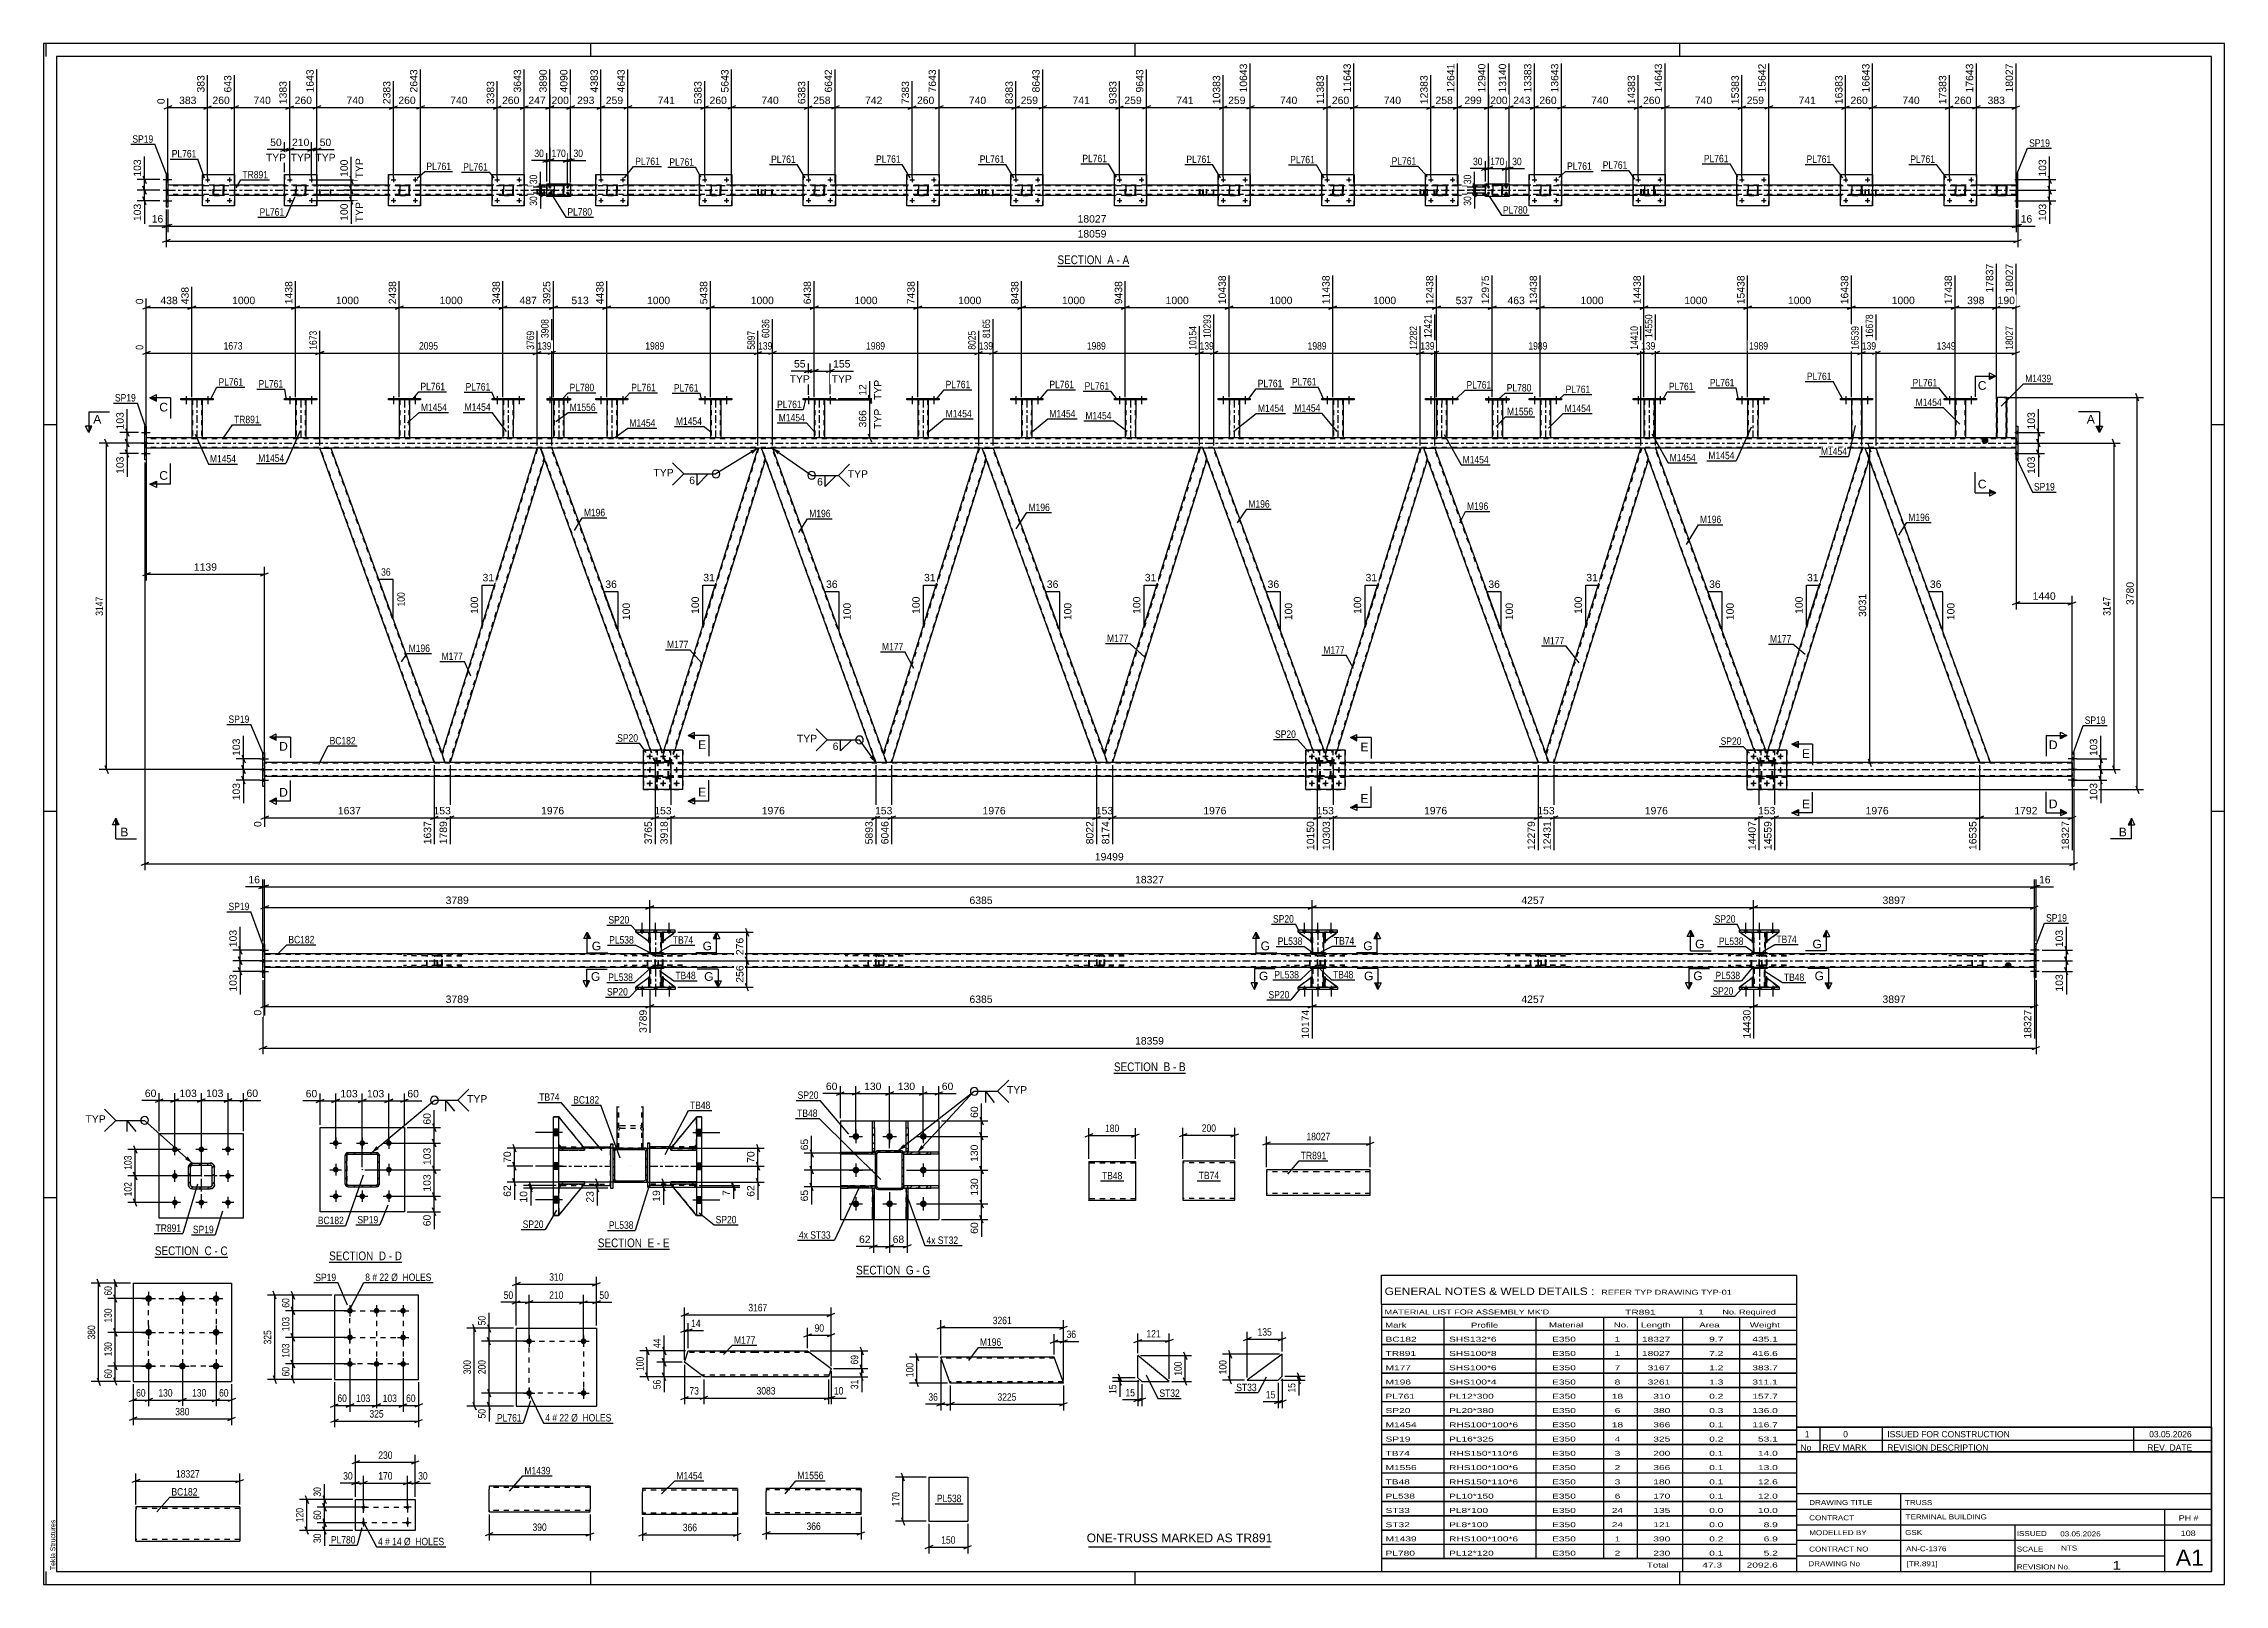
# Paper-space layout 'Layout1' of a CAD drawing. Header units: millimetres. Extents: x 0 to 841, y 0 to 594.
# The model-space entities are those that its viewports show. They can reach past a viewport. Long polylines and large blocks are cut down to what shows.
import ezdxf

# ---------------------------------------------------------------- set-up
doc = ezdxf.new("R2010")
doc.units = ezdxf.units.MM
doc.linetypes.add('DXK_LINE_DOT2', pattern=[3.9198, 1.9599, -1.9599])
doc.linetypes.add('DXK_LINE_DOT3', pattern=[5.9187, 2.979, -0.9799, 0.9799, -0.9799])
doc.layers.add('Viewport layer', color=7, linetype='Continuous', plot=False)
doc.styles.add('Arial', font='ARIAL.TTF', dxfattribs={"height": 0.2})
doc.styles.add('Arial Narrow', font='ARIALN.TTF', dxfattribs={"height": 0.2})

# ---------------------------------------------------------------- blocks, each defined once
blk = doc.blocks.new('Unknown-814761036-1137')
at = {"color": 5, "linetype": 'Continuous'}
for p, q in [((841, 594), (0, 594)), ((0, 594), (0, 0)), ((1, 589), (1, 594)), ((836, 589), (5, 589)), ((5, 589), (5, 5)), ((211, 589), (211, 594)), ((421, 589), (421, 594)), ((631, 589), (631, 594)), ((836, 5), (836, 589)), ((841, 0), (841, 594)), ((5, 447), (0, 447)), ((841, 447), (836, 447)), ((5, 298), (0, 298)), ((841, 298), (836, 298)), ((5, 149), (0, 149)), ((841, 149), (836, 149)), ((0, 0), (841, 0)), ((1, 0), (1, 5)), ((5, 5), (836, 5)), ((211, 0), (211, 5)), ((421, 0), (421, 5)), ((631, 0), (631, 5))]:
    blk.add_line(p, q, dxfattribs=at)
at = {"color": 174, "linetype": 'Continuous', "style": 'Arial'}
blk.add_text('Tekla Structures', height=1.9102, rotation=90, dxfattribs=at).set_placement((4.5, 5.5))
blk = doc.blocks.new('Unknown-814761036-15853')
at = {"color": 7, "linetype": 'Continuous'}
for p, q in [((676, 51.05), (676, 5)), ((676, 51.05), (836, 51.05)), ((836, 51), (836, 5)), ((676, 35), (836, 35)), ((716.14, 35), (716.14, 5)), ((676, 29), (836, 29)), ((818, 5.05), (818, 29.05)), ((676, 23), (836, 23)), ((676, 17), (836, 17)), ((760.14, 23), (760.14, 5)), ((676, 11), (818, 11)), ((676, 5), (836, 5))]:
    blk.add_line(p, q, dxfattribs=at)
at = {"color": 7, "style": 'Arial Narrow'}
for s, height, width, p in [('CONTRACT', 1.909, 1.425378, (680.88, 24.71)), ('DRAWING TITLE', 1.9089, 1.425378, (680.88, 30.61)), ('TRUSS ', 1.909, 1.425378, (717.81, 30.59)), ('TERMINAL BUILDING', 1.9089, 1.425378, (718.06, 25.07)), ('MODELLED BY', 1.9089, 1.425378, (680.88, 18.98)), ('GSK', 1.909, 1.425378, (717.88, 19.04)), ('ISSUED', 1.909, 1.425378, (760.94, 18.64)), ('03.05.2026', 1.909, 1.425378, (777.69, 18.52)), ('DRAWING No', 1.909, 1.425378, (680.56, 7)), ('CONTRACT NO', 1.9089, 1.425378, (680.88, 12.66)), ('AN-C-1376', 1.909, 1.425378, (718.23, 12.78)), ('[TR.891]', 1.909, 1.425378, (718.46, 6.99)), ('SCALE', 1.909, 1.425378, (760.94, 12.65)), ('1', 3.34, 1.5, (797.91, 5.68)), ('A1', 6.204, 1.25, (822.24, 7.2)), ('REVISION No.', 1.9089, 1.425378, (760.94, 5.77))]:
    blk.add_text(s, height=height, dxfattribs=dict(at, width=width)).set_placement(p)
at = {"color": 7, "linetype": 'Continuous', "style": 'Arial Narrow'}
for s, height, width, p in [('PH #', 2.1, 1.42538, (823.4, 24.55)), ('108', 2.1, 1.42538, (824.19, 18.65)), ('NTS', 1.909, 1.425378, (778, 13.05))]:
    blk.add_text(s, height=height, dxfattribs=dict(at, width=width)).set_placement(p)
blk = doc.blocks.new('Unknown-814761036-15854')
at = {"color": 7, "linetype": 'Continuous'}
for p, q in [((516, 119.25), (676, 119.25)), ((516, 108), (516, 119.25)), ((676, 119.25), (676, 108)), ((516, 108), (676, 108)), ((516, 108), (516, 103)), ((516, 103), (676, 103)), ((516, 103), (516, 98)), ((540, 103), (540, 98)), ((575.5, 103), (575.5, 98)), ((601.5, 103), (601.5, 98)), ((614.5, 103), (614.5, 98)), ((632, 103), (632, 98)), ((654, 103), (654, 98)), ((676, 108), (676, 103)), ((676, 103), (676, 98)), ((516, 98), (676, 98)), ((516, 97.95), (516, 92.55)), ((516, 97.95), (676, 97.95)), ((516, 92.55), (676, 92.55)), ((540, 98), (540, 92.5)), ((575.5, 98), (575.5, 92.5)), ((601.5, 98), (601.5, 92.5)), ((614.5, 98), (614.5, 92.5)), ((632, 98), (632, 92.5)), ((654, 98), (654, 92.5)), ((676, 97.95), (676, 92.55)), ((516, 92.45), (516, 87.05)), ((516, 92.45), (676, 92.45)), ((516, 87.05), (676, 87.05)), ((516, 86.95), (516, 81.55)), ((516, 86.95), (676, 86.95)), ((540, 92.5), (540, 87)), ((540, 87), (540, 81.5)), ((575.5, 92.5), (575.5, 87)), ((575.5, 87), (575.5, 81.5)), ((601.5, 92.5), (601.5, 87)), ((601.5, 87), (601.5, 81.5)), ((614.5, 92.5), (614.5, 87)), ((614.5, 87), (614.5, 81.5)), ((632, 92.5), (632, 87)), ((632, 87), (632, 81.5)), ((654, 92.5), (654, 87)), ((654, 87), (654, 81.5)), ((676, 92.45), (676, 87.05)), ((676, 86.95), (676, 81.55)), ((516, 81.55), (676, 81.55)), ((516, 81.45), (516, 76.05)), ((516, 81.45), (676, 81.45)), ((516, 76.05), (676, 76.05)), ((516, 75.95), (516, 70.55)), ((516, 75.95), (676, 75.95)), ((540, 81.5), (540, 76)), ((540, 76), (540, 70.5)), ((575.5, 81.5), (575.5, 76)), ((575.5, 76), (575.5, 70.5)), ((601.5, 81.5), (601.5, 76)), ((601.5, 76), (601.5, 70.5)), ((614.5, 81.5), (614.5, 76)), ((614.5, 76), (614.5, 70.5)), ((632, 81.5), (632, 76)), ((632, 76), (632, 70.5)), ((654, 81.5), (654, 76)), ((654, 76), (654, 70.5)), ((676, 81.45), (676, 76.05)), ((676, 75.95), (676, 70.55)), ((516, 70.55), (676, 70.55)), ((516, 70.45), (516, 65.05)), ((516, 70.45), (676, 70.45)), ((540, 70.5), (540, 65)), ((575.5, 70.5), (575.5, 65)), ((601.5, 70.5), (601.5, 65)), ((614.5, 70.5), (614.5, 65)), ((632, 70.5), (632, 65)), ((654, 70.5), (654, 65)), ((676, 70.45), (676, 65.05)), ((516, 65.05), (676, 65.05)), ((516, 64.95), (516, 59.55)), ((516, 64.95), (676, 64.95)), ((516, 59.55), (676, 59.55)), ((516, 59.45), (516, 54.05)), ((516, 59.45), (676, 59.45)), ((540, 65), (540, 59.5)), ((540, 59.5), (540, 54)), ((575.5, 65), (575.5, 59.5)), ((575.5, 59.5), (575.5, 54)), ((601.5, 65), (601.5, 59.5)), ((601.5, 59.5), (601.5, 54)), ((614.5, 65), (614.5, 59.5)), ((614.5, 59.5), (614.5, 54)), ((632, 65), (632, 59.5)), ((632, 59.5), (632, 54)), ((654, 65), (654, 59.5)), ((654, 59.5), (654, 54)), ((676, 64.95), (676, 59.55)), ((676, 59.45), (676, 54.05)), ((516, 54.05), (676, 54.05)), ((516, 53.95), (516, 48.55)), ((516, 53.95), (676, 53.95)), ((540, 54), (540, 48.5)), ((575.5, 54), (575.5, 48.5)), ((601.5, 54), (601.5, 48.5)), ((614.5, 54), (614.5, 48.5)), ((632, 54), (632, 48.5)), ((654, 54), (654, 48.5)), ((676, 53.95), (676, 48.55)), ((516, 48.55), (676, 48.55)), ((516, 48.45), (516, 43.05)), ((516, 48.45), (676, 48.45)), ((516, 43.05), (676, 43.05)), ((516, 42.95), (516, 37.55)), ((516, 42.95), (676, 42.95)), ((540, 48.5), (540, 43)), ((540, 43), (540, 37.5)), ((575.5, 48.5), (575.5, 43)), ((575.5, 43), (575.5, 37.5)), ((601.5, 48.5), (601.5, 43)), ((601.5, 43), (601.5, 37.5)), ((614.5, 48.5), (614.5, 43)), ((614.5, 43), (614.5, 37.5)), ((632, 48.5), (632, 43)), ((632, 43), (632, 37.5)), ((654, 48.5), (654, 43)), ((654, 43), (654, 37.5)), ((676, 48.45), (676, 43.05)), ((676, 42.95), (676, 37.55)), ((516, 37.55), (676, 37.55)), ((516, 37.45), (516, 32.05)), ((516, 37.45), (676, 37.45)), ((540, 37.5), (540, 32)), ((575.5, 37.5), (575.5, 32)), ((601.5, 37.5), (601.5, 32)), ((614.5, 37.5), (614.5, 32)), ((632, 37.5), (632, 32)), ((654, 37.5), (654, 32)), ((676, 37.45), (676, 32.05)), ((516, 32.05), (676, 32.05)), ((516, 31.95), (516, 26.55)), ((516, 31.95), (676, 31.95)), ((516, 26.55), (676, 26.55)), ((516, 26.45), (516, 21.05)), ((516, 26.45), (676, 26.45)), ((540, 32), (540, 26.5)), ((540, 26.5), (540, 21)), ((575.5, 32), (575.5, 26.5)), ((575.5, 26.5), (575.5, 21)), ((601.5, 32), (601.5, 26.5)), ((601.5, 26.5), (601.5, 21)), ((614.5, 32), (614.5, 26.5)), ((614.5, 26.5), (614.5, 21)), ((632, 32), (632, 26.5)), ((632, 26.5), (632, 21)), ((654, 32), (654, 26.5)), ((654, 26.5), (654, 21)), ((676, 31.95), (676, 26.55)), ((676, 26.45), (676, 21.05)), ((516, 21.05), (676, 21.05)), ((516, 20.95), (516, 15.55)), ((516, 20.95), (676, 20.95)), ((540, 21), (540, 15.5)), ((575.5, 21), (575.5, 15.5)), ((601.5, 21), (601.5, 15.5)), ((614.5, 21), (614.5, 15.5)), ((632, 21), (632, 15.5)), ((654, 21), (654, 15.5)), ((676, 20.95), (676, 15.55)), ((516, 15.55), (676, 15.55)), ((516, 15.45), (516, 10.05)), ((516, 15.45), (676, 15.45)), ((516, 10.05), (676, 10.05)), ((516, 10), (676, 10)), ((516, 10), (516, 5)), ((540, 15.5), (540, 10)), ((575.5, 15.5), (575.5, 10)), ((601.5, 15.5), (601.5, 10)), ((614.5, 15.5), (614.5, 10)), ((632, 15.5), (632, 10)), ((632, 10), (632, 5)), ((654, 15.5), (654, 10)), ((654, 10), (654, 5)), ((676, 15.45), (676, 10.05)), ((676, 10), (676, 5)), ((516, 5), (676, 5))]:
    blk.add_line(p, q, dxfattribs=at)
at = {"color": 7, "style": 'Arial Narrow'}
for s, height, width, p in [('GENERAL NOTES & WELD DETAILS :', 2.8633, 1.4, (517.15, 111.56)), ('REFER TYP DRAWING TYP-01', 1.9089, 1.6, (600.7, 111.66)), ("MATERIAL LIST FOR ASSEMBLY MK'D", 1.9089, 1.6, (517.15, 104.06)), ('Mark', 1.909, 1.7, (517.34, 99)), ('Profile', 1.909, 1.7, (550.41, 99)), ('Material', 1.909, 1.7, (580.54, 99.06)), ('No.', 1.909, 1.7, (605.5, 99.06)), ('TR891', 1.909, 1.794707, (609.9, 103.97)), ('Length', 1.909, 1.7, (616, 99.06)), ('1', 1.91, 1.794707, (638.08, 104.06)), ('Area', 1.909, 1.7, (638.5, 99.06)), ('No. Required', 1.9089, 1.6, (647.41, 104.06)), ('Weight', 1.909, 1.7, (658, 99.06))]:
    blk.add_text(s, height=height, dxfattribs=dict(at, width=width)).set_placement(p)
at = {"color": 7, "linetype": 'Continuous', "style": 'Arial Narrow'}
for s, height, width, p in [('BC182', 1.909, 1.794707, (517.5, 93.56)), ('SHS132*6', 1.909, 1.794707, (542, 93.56)), ('E350', 1.909, 1.794707, (581.74, 93.56)), ('1', 1.91, 1.794707, (605.86, 93.56)), ('18327', 1.909, 1.794707, (616.4, 93.56)), ('9.7', 1.909, 1.794707, (642.32, 93.56)), ('435.1', 1.909, 1.794707, (658.96, 93.56)), ('TR891', 1.909, 1.794707, (517.5, 88.06)), ('M177', 1.909, 1.794707, (517.5, 82.56)), ('SHS100*8', 1.909, 1.794707, (542, 88.06)), ('SHS100*6', 1.909, 1.794707, (542, 82.56)), ('E350', 1.909, 1.794707, (581.74, 88.06)), ('E350', 1.909, 1.794707, (581.74, 82.56)), ('7', 1.91, 1.794707, (605.86, 82.56)), ('1', 1.91, 1.794707, (605.86, 88.06)), ('18027', 1.909, 1.794707, (616.4, 88.06)), ('3167', 1.909, 1.794707, (618.58, 82.56)), ('7.2', 1.909, 1.794707, (642.32, 88.06)), ('1.2', 1.909, 1.794707, (642.32, 82.56)), ('416.6', 1.909, 1.794707, (658.96, 88.06)), ('383.7', 1.909, 1.794707, (658.96, 82.56)), ('M196', 1.909, 1.794707, (517.5, 77.06)), ('SHS100*4', 1.909, 1.794707, (542, 77.06)), ('E350', 1.909, 1.794707, (581.74, 77.06)), ('8', 1.91, 1.794707, (605.86, 77.06)), ('3261', 1.909, 1.794707, (618.58, 77.06)), ('1.3', 1.909, 1.794707, (642.32, 77.06)), ('311.1', 1.909, 1.794707, (658.96, 77.06)), ('SP20', 1.909, 1.794707, (517.5, 66.06)), ('PL761', 1.909, 1.794707, (517.5, 71.56)), ('PL12*300', 1.909, 1.794707, (542, 71.56)), ('PL20*380', 1.909, 1.794707, (542, 66.06)), ('E350', 1.909, 1.794707, (581.74, 71.56)), ('E350', 1.909, 1.794707, (581.74, 66.06)), ('18', 1.909, 1.794707, (604.76, 71.56)), ('6', 1.91, 1.794707, (605.86, 66.06)), ('310', 1.909, 1.794707, (620.77, 71.56)), ('380', 1.909, 1.794707, (620.77, 66.06)), ('0.2', 1.909, 1.794707, (642.32, 71.56)), ('0.3', 1.909, 1.794707, (642.32, 66.06)), ('157.7', 1.909, 1.794707, (658.96, 71.56)), ('136.0', 1.909, 1.794707, (658.96, 66.06)), ('M1454', 1.909, 1.794707, (517.5, 60.56)), ('RHS100*100*6', 1.9089, 1.794707, (542, 60.56)), ('E350', 1.909, 1.794707, (581.74, 60.56)), ('18', 1.909, 1.794707, (604.76, 60.56)), ('366', 1.909, 1.794707, (620.77, 60.56)), ('0.1', 1.909, 1.794707, (642.32, 60.56)), ('116.7', 1.909, 1.794707, (658.96, 60.56)), ('TB74', 1.909, 1.794707, (517.5, 49.56)), ('SP19', 1.909, 1.794707, (517.5, 55.06)), ('PL16*325', 1.909, 1.794707, (542, 55.06)), ('RHS150*110*6', 1.9089, 1.794707, (542, 49.56)), ('E350', 1.909, 1.794707, (581.74, 55.06)), ('E350', 1.909, 1.794707, (581.74, 49.56)), ('4', 1.91, 1.794707, (605.86, 55.06)), ('3', 1.91, 1.794707, (605.86, 49.56)), ('325', 1.909, 1.794707, (620.77, 55.06)), ('200', 1.909, 1.794707, (620.77, 49.56)), ('0.2', 1.909, 1.794707, (642.32, 55.06)), ('0.1', 1.909, 1.794707, (642.32, 49.56)), ('53.1', 1.909, 1.794707, (661.14, 55.06)), ('14.0', 1.909, 1.794707, (661.14, 49.56)), ('M1556', 1.909, 1.794707, (517.5, 44.06)), ('RHS100*100*6', 1.9089, 1.794707, (542, 44.06)), ('E350', 1.909, 1.794707, (581.74, 44.06)), ('2', 1.91, 1.794707, (605.86, 44.06)), ('366', 1.909, 1.794707, (620.77, 44.06)), ('0.1', 1.909, 1.794707, (642.32, 44.06)), ('13.0', 1.909, 1.794707, (661.14, 44.06)), ('TB48', 1.909, 1.794707, (517.5, 38.56)), ('PL538', 1.909, 1.794707, (517.5, 33.06)), ('RHS150*110*6', 1.9089, 1.794707, (542, 38.56)), ('PL10*150', 1.909, 1.794707, (542, 33.06)), ('E350', 1.909, 1.794707, (581.74, 38.56)), ('E350', 1.909, 1.794707, (581.74, 33.06)), ('3', 1.91, 1.794707, (605.86, 38.56)), ('6', 1.91, 1.794707, (605.86, 33.06)), ('180', 1.909, 1.794707, (620.77, 38.56)), ('170', 1.909, 1.794707, (620.77, 33.06)), ('0.1', 1.909, 1.794707, (642.32, 38.56)), ('0.1', 1.909, 1.794707, (642.32, 33.06)), ('12.6', 1.909, 1.794707, (661.14, 38.56)), ('12.0', 1.909, 1.794707, (661.14, 33.06)), ('ST33', 1.909, 1.794707, (517.5, 27.56)), ('PL8*100', 1.909, 1.794707, (542, 27.56)), ('E350', 1.909, 1.794707, (581.74, 27.56)), ('24', 1.909, 1.794707, (604.76, 27.56)), ('135', 1.909, 1.794707, (620.77, 27.56)), ('0.0', 1.909, 1.794707, (642.32, 27.56)), ('10.0', 1.909, 1.794707, (661.14, 27.56)), ('ST32', 1.909, 1.794707, (517.5, 22.06)), ('M1439', 1.909, 1.794707, (517.5, 16.56)), ('PL8*100', 1.909, 1.794707, (542, 22.06)), ('RHS100*100*6', 1.9089, 1.794707, (542, 16.56)), ('E350', 1.909, 1.794707, (581.74, 22.06)), ('E350', 1.909, 1.794707, (581.74, 16.56)), ('24', 1.909, 1.794707, (604.76, 22.06)), ('1', 1.91, 1.794707, (605.86, 16.56)), ('390', 1.909, 1.794707, (620.77, 16.56)), ('121', 1.909, 1.794707, (620.77, 22.06)), ('0.0', 1.909, 1.794707, (642.32, 22.06)), ('0.2', 1.909, 1.794707, (642.32, 16.56)), ('8.9', 1.909, 1.794707, (663.33, 22.06)), ('6.9', 1.909, 1.794707, (663.33, 16.56)), ('PL780', 1.909, 1.794707, (517.5, 11.06)), ('PL12*120', 1.909, 1.794707, (542, 11.06)), ('E350', 1.909, 1.794707, (581.74, 11.06)), ('2', 1.91, 1.794707, (605.86, 11.06)), ('Total', 1.909, 1.7, (618.33, 6.5)), ('230', 1.909, 1.794707, (620.77, 11.06)), ('47.3', 1.909, 1.794707, (639.64, 6.5)), ('0.1', 1.909, 1.794707, (642.32, 11.06)), ('2092.6', 1.909, 1.794707, (656.77, 6.5)), ('5.2', 1.909, 1.794707, (663.33, 11.06))]:
    blk.add_text(s, height=height, dxfattribs=dict(at, width=width)).set_placement(p)
blk = doc.blocks.new('Unknown-814761036-15855')
at = {"color": 7, "linetype": 'Continuous'}
blk.add_line((403, 14.5), (473, 14.5), dxfattribs=at)
at = {"color": 7, "style": 'Arial'}
blk.add_text('ONE-TRUSS MARKED AS TR891', height=3.3428, dxfattribs=at).set_placement((402.24, 16.25))
blk = doc.blocks.new('Unknown-814761036-15856')
at = {"color": 7, "linetype": 'Continuous'}
for p, q in [((676, 60.55), (836, 60.55)), ((836, 60.55), (676, 60.55)), ((676, 60.55), (676, 55.55)), ((685, 60.55), (685, 55.55)), ((709, 60.55), (709, 55.55)), ((806, 60.55), (806, 55.55)), ((836, 60.55), (836, 55.55)), ((676, 55.55), (836, 55.55)), ((676, 55.55), (676, 51.05)), ((676, 55.55), (836, 55.55)), ((836, 51.05), (676, 51.05)), ((685, 55.55), (685, 51.05)), ((709, 55.55), (709, 51.05)), ((806, 55.55), (806, 51.05)), ((836, 55.55), (836, 51.05))]:
    blk.add_line(p, q, dxfattribs=at)
at = {"color": 7, "linetype": 'Continuous', "style": 'Arial Narrow'}
for s, height, width, p in [('1', 2.39, 1.196471, (679.16, 56.7)), ('0', 2.39, 1.196471, (694, 56.7)), ('ISSUED FOR CONSTRUCTION', 2.3861, 1.196471, (711, 56.7)), ('03.05.2026', 2.386, 1.196471, (812, 56.7)), ('No', 2.386, 1.2, (677.54, 51.55)), ('REV MARK', 2.386, 1.2, (686, 51.55)), ('REVISION DESCRIPTION', 2.3861, 1.2, (711, 51.55)), ('REV. DATE', 2.386, 1.2, (811.28, 51.55))]:
    blk.add_text(s, height=height, dxfattribs=dict(at, width=width)).set_placement(p)
blk = doc.blocks.new('Unknown-814761036-19 - 5849')
at = {"color": 6, "linetype": 'Continuous'}
blk.add_line((110.12, 124.24), (138.19, 124.24), dxfattribs=at)
at = {"color": 0, "linetype": 'Continuous'}
blk.add_wipeout([(128.23, 124.99), (128.23, 128.49), (110.12, 128.49), (110.12, 124.99)], dxfattribs=at)
blk.add_wipeout([(132.04, 124.99), (132.04, 128.49), (129.28, 128.49), (129.28, 124.99)], dxfattribs=at)
at = {"color": 7, "linetype": 'Continuous', "style": 'Arial Narrow'}
blk.add_text('SECTION ', height=3.34, dxfattribs=at).set_placement((110.12, 124.99))
at = {"color": 0, "linetype": 'Continuous'}
blk.add_wipeout([(134.37, 124.99), (134.37, 128.49), (133.09, 128.49), (133.09, 124.99)], dxfattribs=at)
blk.add_wipeout([(138.19, 124.99), (138.19, 128.49), (135.42, 128.49), (135.42, 124.99)], dxfattribs=at)
at = {"color": 7, "linetype": 'Continuous', "style": 'Arial Narrow'}
for s, p in [('D', (129.28, 124.99)), ('-', (133.09, 124.99)), ('D', (135.42, 124.99))]:
    blk.add_text(s, height=3.34, dxfattribs=at).set_placement(p)
blk = doc.blocks.new('Unknown-814761036-11 - 1274')
at = {"color": 6, "linetype": 'Continuous'}
blk.add_line((391, 508.25), (418.65, 508.25), dxfattribs=at)
at = {"color": 0, "linetype": 'Continuous'}
blk.add_wipeout([(409.11, 509), (409.11, 512.5), (391, 512.5), (391, 509)], dxfattribs=at)
blk.add_wipeout([(412.72, 509), (412.72, 512.5), (410.16, 512.5), (410.16, 509)], dxfattribs=at)
at = {"color": 7, "linetype": 'Continuous', "style": 'Arial Narrow'}
blk.add_text('SECTION ', height=3.34, dxfattribs=at).set_placement((391, 509))
at = {"color": 0, "linetype": 'Continuous'}
blk.add_wipeout([(415.04, 509), (415.04, 512.5), (413.77, 512.5), (413.77, 509)], dxfattribs=at)
blk.add_wipeout([(418.65, 509), (418.65, 512.5), (416.09, 512.5), (416.09, 509)], dxfattribs=at)
at = {"color": 7, "linetype": 'Continuous', "style": 'Arial Narrow'}
for s, p in [('A', (410.16, 509)), ('-', (413.77, 509)), ('A', (416.09, 509))]:
    blk.add_text(s, height=3.34, dxfattribs=at).set_placement(p)
blk = doc.blocks.new('Unknown-814761036-12 - 4968')
at = {"color": 6, "linetype": 'Continuous'}
blk.add_line((412.77, 197.12), (440.42, 197.12), dxfattribs=at)
at = {"color": 0, "linetype": 'Continuous'}
blk.add_wipeout([(430.88, 197.87), (430.88, 201.37), (412.77, 201.37), (412.77, 197.87)], dxfattribs=at)
blk.add_wipeout([(434.49, 197.87), (434.49, 201.37), (431.93, 201.37), (431.93, 197.87)], dxfattribs=at)
at = {"color": 7, "linetype": 'Continuous', "style": 'Arial Narrow'}
blk.add_text('SECTION ', height=3.34, dxfattribs=at).set_placement((412.77, 197.87))
at = {"color": 0, "linetype": 'Continuous'}
blk.add_wipeout([(436.81, 197.87), (436.81, 201.37), (435.54, 201.37), (435.54, 197.87)], dxfattribs=at)
blk.add_wipeout([(440.42, 197.87), (440.42, 201.37), (437.86, 201.37), (437.86, 197.87)], dxfattribs=at)
at = {"color": 7, "linetype": 'Continuous', "style": 'Arial Narrow'}
for s, p in [('B', (431.93, 197.87)), ('-', (435.54, 197.87)), ('B', (437.86, 197.87))]:
    blk.add_text(s, height=3.34, dxfattribs=at).set_placement(p)
blk = doc.blocks.new('Unknown-814761036-13 - 5533')
at = {"color": 6, "linetype": 'Continuous'}
blk.add_line((42.91, 126.2), (70.98, 126.2), dxfattribs=at)
at = {"color": 0, "linetype": 'Continuous'}
blk.add_wipeout([(61.02, 126.95), (61.02, 130.45), (42.91, 130.45), (42.91, 126.95)], dxfattribs=at)
blk.add_wipeout([(64.84, 126.95), (64.84, 130.45), (62.07, 130.45), (62.07, 126.95)], dxfattribs=at)
at = {"color": 7, "linetype": 'Continuous', "style": 'Arial Narrow'}
blk.add_text('SECTION ', height=3.34, dxfattribs=at).set_placement((42.91, 126.95))
at = {"color": 0, "linetype": 'Continuous'}
blk.add_wipeout([(67.16, 126.95), (67.16, 130.45), (65.89, 130.45), (65.89, 126.95)], dxfattribs=at)
blk.add_wipeout([(70.98, 126.95), (70.98, 130.45), (68.21, 130.45), (68.21, 126.95)], dxfattribs=at)
at = {"color": 7, "linetype": 'Continuous', "style": 'Arial Narrow'}
for s, p in [('C', (62.07, 126.95)), ('-', (65.89, 126.95)), ('C', (68.21, 126.95))]:
    blk.add_text(s, height=3.34, dxfattribs=at).set_placement(p)
blk = doc.blocks.new('Unknown-814761036-15 - 2580')
at = {"color": 6, "linetype": 'Continuous'}
blk.add_line((213.74, 129.24), (241.38, 129.24), dxfattribs=at)
at = {"color": 0, "linetype": 'Continuous'}
blk.add_wipeout([(231.84, 129.99), (231.84, 133.49), (213.74, 133.49), (213.74, 129.99)], dxfattribs=at)
blk.add_wipeout([(235.45, 129.99), (235.45, 133.49), (232.89, 133.49), (232.89, 129.99)], dxfattribs=at)
at = {"color": 7, "linetype": 'Continuous', "style": 'Arial Narrow'}
blk.add_text('SECTION ', height=3.34, dxfattribs=at).set_placement((213.74, 129.99))
at = {"color": 0, "linetype": 'Continuous'}
blk.add_wipeout([(237.78, 129.99), (237.78, 133.49), (236.5, 133.49), (236.5, 129.99)], dxfattribs=at)
blk.add_wipeout([(241.38, 129.99), (241.38, 133.49), (238.83, 133.49), (238.83, 129.99)], dxfattribs=at)
at = {"color": 7, "linetype": 'Continuous', "style": 'Arial Narrow'}
for s, p in [('E', (232.89, 129.99)), ('-', (236.5, 129.99)), ('E', (238.83, 129.99))]:
    blk.add_text(s, height=3.34, dxfattribs=at).set_placement(p)
blk = doc.blocks.new('Unknown-814761036-16 - 2107')
at = {"color": 6, "linetype": 'Continuous'}
blk.add_line((313.36, 118.72), (341.86, 118.72), dxfattribs=at)
at = {"color": 0, "linetype": 'Continuous'}
blk.add_wipeout([(331.47, 119.47), (331.47, 122.97), (313.36, 122.97), (313.36, 119.47)], dxfattribs=at)
blk.add_wipeout([(335.5, 119.47), (335.5, 122.97), (332.52, 122.97), (332.52, 119.47)], dxfattribs=at)
at = {"color": 7, "linetype": 'Continuous', "style": 'Arial Narrow'}
blk.add_text('SECTION ', height=3.34, dxfattribs=at).set_placement((313.36, 119.47))
at = {"color": 0, "linetype": 'Continuous'}
blk.add_wipeout([(337.83, 119.47), (337.83, 122.97), (336.55, 122.97), (336.55, 119.47)], dxfattribs=at)
blk.add_wipeout([(341.86, 119.47), (341.86, 122.97), (338.88, 122.97), (338.88, 119.47)], dxfattribs=at)
at = {"color": 7, "linetype": 'Continuous', "style": 'Arial Narrow'}
for s, p in [('G', (332.52, 119.47)), ('-', (336.55, 119.47)), ('G', (338.88, 119.47))]:
    blk.add_text(s, height=3.34, dxfattribs=at).set_placement(p)
blk = doc.blocks.new('Part-814761036-12961 - 12960')
at = {"color": 2, "linetype": 'Continuous'}
for p, q in [((230.94, 36.91), (230.94, 35.71)), ((267.54, 36.91), (230.94, 36.91)), ((230.94, 28.11), (230.94, 35.71)), ((267.54, 36.82), (267.54, 36.91)), ((267.54, 36.82), (267.54, 35.71)), ((267.54, 35.71), (267.54, 26.91)), ((230.94, 27), (230.94, 28.11)), ((230.94, 26.91), (230.94, 27)), ((267.54, 26.91), (230.94, 26.91))]:
    blk.add_line(p, q, dxfattribs=at)
at = {"color": 7, "linetype": 'DXK_LINE_DOT2'}
for p, q in [((267.54, 36.31), (230.94, 36.31)), ((267.54, 36.56), (267.54, 35.71)), ((230.94, 28.11), (230.94, 27.26)), ((230.94, 27.51), (230.94, 27.55)), ((267.54, 27.51), (230.94, 27.51)), ((230.94, 26.91), (230.94, 26.91)), ((267.54, 27.55), (267.54, 27.65)), ((267.54, 27.51), (267.54, 27.55)), ((267.54, 27.51), (267.54, 27.55))]:
    blk.add_line(p, q, dxfattribs=at)
blk = doc.blocks.new('Part-814761036-5962 - 5849')
at = {"color": 2, "linetype": 'Continuous'}
for p, q in [((106.64, 143.62), (106.64, 176.12)), ((106.64, 176.12), (139.14, 176.12)), ((139.14, 176.12), (139.14, 143.62)), ((139.14, 143.62), (106.64, 143.62))]:
    blk.add_line(p, q, dxfattribs=at)
blk = doc.blocks.new('Part-814761036-5863 - 5849')
at = {"linetype": 'Continuous'}
h = blk.add_hatch(dxfattribs=at)
h.set_pattern_fill('', scale=0.7, style=0, pattern_type=0)
h.set_pattern_definition([(45, (117.0332, 166.3824), (-1.57154, 1.57154), [])])
h.paths.add_polyline_path([(117.49, 166.47), (117.03, 166.38), (116.64, 166.12), (116.38, 165.73), (116.29, 165.27), (116.29, 154.47), (116.38, 154.01), (116.64, 153.63), (117.03, 153.37), (117.49, 153.27), (128.29, 153.27), (128.75, 153.37), (129.14, 153.63), (129.4, 154.01), (129.49, 154.47), (129.49, 165.27), (129.4, 165.73), (129.14, 166.12), (128.75, 166.38), (128.29, 166.47)])
h.paths.add_polyline_path([(128.29, 165.87), (128.52, 165.83), (128.72, 165.7), (128.85, 165.5), (128.89, 165.27), (128.89, 154.47), (128.85, 154.24), (128.72, 154.05), (128.52, 153.92), (128.29, 153.87), (117.49, 153.87), (117.26, 153.92), (117.07, 154.05), (116.94, 154.24), (116.89, 154.47), (116.89, 165.27), (116.94, 165.5), (117.07, 165.7), (117.26, 165.83), (117.49, 165.87)])
blk.add_hatch(color=246, dxfattribs=at).paths.add_polyline_path([(122.89, 159.77, -1), (122.89, 159.97, -1)])
at = {"color": 7, "linetype": 'DXK_LINE_DOT2'}
for p, q in [((116.29, 165.27), (116.38, 165.73)), ((116.29, 154.47), (116.29, 165.27)), ((116.94, 165.5), (116.89, 165.27)), ((116.89, 165.27), (116.89, 154.47)), ((117.07, 165.7), (116.94, 165.5)), ((117.03, 166.38), (117.49, 166.47)), ((117.26, 165.83), (117.07, 165.7)), ((117.49, 165.87), (117.26, 165.83)), ((117.49, 166.47), (128.29, 166.47)), ((117.49, 165.87), (128.29, 165.87)), ((128.29, 166.47), (128.75, 166.38)), ((128.52, 165.83), (128.29, 165.87)), ((128.72, 165.7), (128.52, 165.83)), ((128.85, 165.5), (128.72, 165.7)), ((128.89, 165.27), (128.85, 165.5)), ((128.89, 154.47), (128.89, 165.27)), ((129.4, 165.73), (129.49, 165.27)), ((129.49, 154.47), (129.49, 165.27)), ((116.38, 154.01), (116.29, 154.47)), ((116.89, 154.47), (116.94, 154.24)), ((116.94, 154.24), (117.07, 154.05)), ((117.49, 153.27), (117.03, 153.37)), ((117.07, 154.05), (117.26, 153.92)), ((117.26, 153.92), (117.49, 153.87)), ((117.49, 153.87), (128.29, 153.87)), ((117.49, 153.27), (128.29, 153.27)), ((128.29, 153.87), (128.52, 153.92)), ((128.75, 153.37), (128.29, 153.27)), ((128.52, 153.92), (128.72, 154.05)), ((128.72, 154.05), (128.85, 154.24)), ((128.85, 154.24), (128.89, 154.47)), ((129.49, 154.47), (129.4, 154.01))]:
    blk.add_line(p, q, dxfattribs=at)
at = {"color": 2, "linetype": 'Continuous'}
for p, q in [((116.38, 165.73), (116.29, 165.27)), ((116.29, 154.47), (116.29, 165.27)), ((116.89, 165.27), (116.94, 165.5)), ((116.89, 154.47), (116.89, 165.27)), ((116.94, 165.5), (117.07, 165.7)), ((117.49, 166.47), (117.03, 166.38)), ((117.07, 165.7), (117.26, 165.83)), ((117.26, 165.83), (117.49, 165.87)), ((117.49, 166.47), (128.29, 166.47)), ((117.49, 165.87), (128.29, 165.87)), ((128.75, 166.38), (128.29, 166.47)), ((128.29, 165.87), (128.52, 165.83)), ((128.52, 165.83), (128.72, 165.7)), ((128.72, 165.7), (128.85, 165.5)), ((128.85, 165.5), (128.89, 165.27)), ((128.89, 154.47), (128.89, 165.27)), ((129.49, 165.27), (129.4, 165.73)), ((129.49, 154.47), (129.49, 165.27)), ((116.29, 154.47), (116.38, 154.01)), ((116.94, 154.24), (116.89, 154.47)), ((117.07, 154.05), (116.94, 154.24)), ((117.03, 153.37), (117.49, 153.27)), ((117.26, 153.92), (117.07, 154.05)), ((117.49, 153.87), (117.26, 153.92)), ((117.49, 153.87), (128.29, 153.87)), ((117.49, 153.27), (128.29, 153.27)), ((128.52, 153.92), (128.29, 153.87)), ((128.29, 153.27), (128.75, 153.37)), ((128.72, 154.05), (128.52, 153.92)), ((128.85, 154.24), (128.72, 154.05)), ((128.89, 154.47), (128.85, 154.24)), ((129.4, 154.01), (129.49, 154.47))]:
    blk.add_line(p, q, dxfattribs=at)
at = {"color": 7, "linetype": 'DXK_LINE_DOT3'}
blk.add_line((122.89, 159.87), (122.89, 159.87), dxfattribs=at)
at = {"color": 246, "linetype": 'DXK_LINE_DOT2'}
blk.add_line((122.89, 159.87), (122.89, 159.87), dxfattribs=at)
at = {"color": 246, "linetype": 'Continuous'}
blk.add_circle((122.89, 159.87), 0.1, dxfattribs=at)
at = {"color": 7, "linetype": 'DXK_LINE_DOT2'}
for centre, start, end in [((117.49, 165.27), 112.5, 157.5), ((128.29, 165.27), 22.5, 67.5), ((117.49, 154.47), 202.5, 247.5), ((128.29, 154.47), 292.5, 337.5)]:
    blk.add_arc(centre, 1.2, start, end, dxfattribs=at)
at = {"color": 2, "linetype": 'Continuous'}
for centre, start, end in [((117.49, 165.27), 112.5, 157.5), ((128.29, 165.27), 22.5, 67.5), ((117.49, 154.47), 202.5, 247.5), ((128.29, 154.47), 292.5, 337.5)]:
    blk.add_arc(centre, 1.2, start, end, dxfattribs=at)
blk = doc.blocks.new('Bolt-814761036-5855 - 5849')
at = {"linetype": 'Continuous'}
for points in [[(112.64, 171.22, -1), (112.64, 169.02, -1)], [(122.89, 171.22, -1), (122.89, 169.02, -1)], [(133.14, 171.22, -1), (133.14, 169.02, -1)], [(112.64, 160.97, -1), (112.64, 158.77, -1)], [(133.14, 160.97, -1), (133.14, 158.77, -1)], [(112.64, 150.72, -1), (112.64, 148.52, -1)], [(122.89, 150.72, -1), (122.89, 148.52, -1)], [(133.14, 150.72, -1), (133.14, 148.52, -1)]]:
    blk.add_hatch(color=1, dxfattribs=at).paths.add_polyline_path(points)
at = {"color": 1, "linetype": 'Continuous'}
for p, q in [((110.44, 170.12), (114.84, 170.12)), ((112.64, 172.32), (112.64, 167.92)), ((120.69, 170.12), (125.09, 170.12)), ((122.89, 172.32), (122.89, 167.92)), ((130.94, 170.12), (135.34, 170.12)), ((133.14, 172.32), (133.14, 167.92)), ((110.44, 159.87), (114.84, 159.87)), ((112.64, 162.07), (112.64, 157.67)), ((130.94, 159.87), (135.34, 159.87)), ((133.14, 162.07), (133.14, 157.67)), ((112.64, 151.82), (112.64, 147.42)), ((122.89, 151.82), (122.89, 147.42)), ((133.14, 151.82), (133.14, 147.42)), ((110.44, 149.62), (114.84, 149.62)), ((120.69, 149.62), (125.09, 149.62)), ((130.94, 149.62), (135.34, 149.62))]:
    blk.add_line(p, q, dxfattribs=at)
blk = doc.blocks.new('Bolt-814761036-1456 - 1274')
at = {"linetype": 'Continuous'}
for points in [[(214.51, 541.49), (214.52, 541.58), (214.55, 541.67), (214.59, 541.75), (214.65, 541.82), (214.73, 541.87), (214.81, 541.91), (214.9, 541.93), (214.99, 541.93), (215.08, 541.91), (215.17, 541.87), (215.24, 541.82), (215.3, 541.75), (215.35, 541.67), (215.38, 541.58), (215.39, 541.49), (215.38, 541.4), (215.35, 541.31), (215.3, 541.23), (215.24, 541.16), (215.17, 541.11), (215.08, 541.07), (214.99, 541.05), (214.9, 541.05), (214.81, 541.07), (214.73, 541.11), (214.65, 541.16), (214.59, 541.23), (214.55, 541.31), (214.52, 541.4)], [(222.91, 541.49), (222.92, 541.58), (222.95, 541.67), (222.99, 541.75), (223.05, 541.82), (223.13, 541.87), (223.21, 541.91), (223.3, 541.93), (223.39, 541.93), (223.48, 541.91), (223.57, 541.87), (223.64, 541.82), (223.7, 541.75), (223.75, 541.67), (223.78, 541.58), (223.79, 541.49), (223.78, 541.4), (223.75, 541.31), (223.7, 541.23), (223.64, 541.16), (223.57, 541.11), (223.48, 541.07), (223.39, 541.05), (223.3, 541.05), (223.21, 541.07), (223.13, 541.11), (223.05, 541.16), (222.99, 541.23), (222.95, 541.31), (222.92, 541.4)]]:
    blk.add_hatch(color=1, dxfattribs=at).paths.add_polyline_path(points)
at = {"color": 1, "linetype": 'Continuous'}
for p, q in [((214.07, 541.49), (215.83, 541.49)), ((214.95, 542.37), (214.95, 540.61)), ((222.47, 541.49), (224.23, 541.49)), ((223.35, 542.37), (223.35, 540.61))]:
    blk.add_line(p, q, dxfattribs=at)
blk = doc.blocks.new('Bolt-814761036-1547 - 1274')
at = {"linetype": 'Continuous'}
for points in [[(694.51, 541.49), (694.52, 541.58), (694.54, 541.67), (694.59, 541.75), (694.65, 541.82), (694.73, 541.87), (694.81, 541.91), (694.9, 541.93), (694.99, 541.93), (695.08, 541.91), (695.17, 541.87), (695.24, 541.82), (695.3, 541.75), (695.35, 541.67), (695.38, 541.58), (695.39, 541.49), (695.38, 541.4), (695.35, 541.31), (695.3, 541.23), (695.24, 541.16), (695.17, 541.11), (695.08, 541.07), (694.99, 541.05), (694.9, 541.05), (694.81, 541.07), (694.73, 541.11), (694.65, 541.16), (694.59, 541.23), (694.54, 541.31), (694.52, 541.4)], [(702.91, 541.49), (702.92, 541.58), (702.94, 541.67), (702.99, 541.75), (703.05, 541.82), (703.13, 541.87), (703.21, 541.91), (703.3, 541.93), (703.39, 541.93), (703.48, 541.91), (703.57, 541.87), (703.64, 541.82), (703.7, 541.75), (703.75, 541.67), (703.78, 541.58), (703.79, 541.49), (703.78, 541.4), (703.75, 541.31), (703.7, 541.23), (703.64, 541.16), (703.57, 541.11), (703.48, 541.07), (703.39, 541.05), (703.3, 541.05), (703.21, 541.07), (703.13, 541.11), (703.05, 541.16), (702.99, 541.23), (702.94, 541.31), (702.92, 541.4)]]:
    blk.add_hatch(color=1, dxfattribs=at).paths.add_polyline_path(points)
at = {"color": 1, "linetype": 'Continuous'}
for p, q in [((694.07, 541.49), (695.83, 541.49)), ((694.95, 542.37), (694.95, 540.61)), ((702.47, 541.49), (704.23, 541.49)), ((703.35, 542.37), (703.35, 540.61))]:
    blk.add_line(p, q, dxfattribs=at)
blk = doc.blocks.new('Part-814761036-1430 - 1274')
at = {"color": 7, "linetype": 'DXK_LINE_DOT2'}
for p, q in [((137.14, 539.01), (137.18, 539.19)), ((137.14, 539.01), (137.15, 539.01)), ((137.14, 535.97), (137.14, 539.01)), ((137.18, 539.19), (137.15, 539.01)), ((137.15, 535.97), (137.15, 539.01)), ((137.4, 539.1), (137.38, 539.01)), ((137.39, 539.01), (137.38, 539.01)), ((137.38, 539.01), (137.38, 535.97)), ((137.39, 539.01), (137.41, 539.1)), ((137.39, 535.97), (137.39, 539.01)), ((137.45, 539.18), (137.4, 539.1)), ((137.41, 539.1), (137.46, 539.18)), ((137.44, 539.45), (137.62, 539.49)), ((137.63, 539.49), (137.44, 539.45)), ((137.53, 539.23), (137.45, 539.18)), ((137.46, 539.18), (137.54, 539.23)), ((137.62, 539.25), (137.53, 539.23)), ((137.54, 539.23), (137.63, 539.25)), ((137.63, 539.49), (137.62, 539.49)), ((137.62, 539.49), (140.66, 539.49)), ((137.62, 539.25), (137.63, 539.25)), ((140.66, 539.25), (137.62, 539.25)), ((137.63, 539.49), (140.67, 539.49)), ((137.63, 539.25), (140.67, 539.25)), ((140.66, 539.49), (140.67, 539.49)), ((140.66, 539.49), (140.85, 539.45)), ((140.67, 539.25), (140.66, 539.25)), ((140.76, 539.23), (140.66, 539.25)), ((140.85, 539.45), (140.67, 539.49)), ((140.67, 539.25), (140.76, 539.23)), ((140.76, 539.23), (140.76, 539.23)), ((140.76, 539.23), (140.84, 539.18)), ((140.83, 539.18), (140.76, 539.23)), ((140.89, 539.1), (140.83, 539.18)), ((140.84, 539.18), (140.89, 539.1)), ((140.89, 539.1), (140.91, 539.01)), ((140.9, 539.01), (140.89, 539.1)), ((140.91, 539.01), (140.9, 539.01)), ((140.9, 539.01), (140.9, 535.97)), ((140.91, 535.97), (140.91, 539.01)), ((141.11, 539.19), (141.14, 539.01)), ((141.15, 539.01), (141.11, 539.19)), ((141.15, 539.01), (141.14, 539.01)), ((141.14, 539.01), (141.14, 535.97)), ((141.15, 535.97), (141.15, 539.01)), ((137.15, 535.97), (137.14, 535.97)), ((137.18, 535.78), (137.14, 535.97)), ((137.15, 535.97), (137.18, 535.78)), ((137.38, 535.97), (137.39, 535.97)), ((137.38, 535.97), (137.4, 535.88)), ((137.41, 535.88), (137.39, 535.97)), ((137.4, 535.88), (137.45, 535.8)), ((137.46, 535.8), (137.41, 535.88)), ((137.44, 535.53), (137.44, 535.52)), ((137.62, 535.49), (137.44, 535.53)), ((137.44, 535.52), (137.63, 535.49)), ((137.45, 535.8), (137.53, 535.75)), ((137.54, 535.75), (137.46, 535.8)), ((137.53, 535.75), (137.62, 535.73)), ((137.63, 535.73), (137.54, 535.75)), ((137.63, 535.73), (137.62, 535.73)), ((137.62, 535.73), (140.66, 535.73)), ((137.63, 535.49), (137.62, 535.49)), ((137.62, 535.49), (140.66, 535.49)), ((137.63, 535.73), (140.67, 535.73)), ((137.63, 535.49), (140.67, 535.49)), ((140.66, 535.73), (140.76, 535.75)), ((140.66, 535.73), (140.67, 535.73)), ((140.85, 535.53), (140.66, 535.49)), ((140.66, 535.49), (140.67, 535.49)), ((140.76, 535.75), (140.67, 535.73)), ((140.67, 535.49), (140.85, 535.52)), ((140.84, 535.8), (140.76, 535.75)), ((140.76, 535.75), (140.83, 535.8)), ((140.83, 535.8), (140.89, 535.88)), ((140.89, 535.88), (140.84, 535.8)), ((140.91, 535.97), (140.89, 535.88)), ((140.89, 535.88), (140.9, 535.97)), ((140.9, 535.97), (140.91, 535.97)), ((141.14, 535.97), (141.11, 535.78)), ((141.11, 535.78), (141.15, 535.97)), ((141.14, 535.97), (141.15, 535.97))]:
    blk.add_line(p, q, dxfattribs=at)
at = {"color": 7, "linetype": 'DXK_LINE_DOT3'}
blk.add_line((139.15, 537.49), (139.14, 537.49), dxfattribs=at)
at = {"color": 7, "linetype": 'DXK_LINE_DOT2'}
for centre, start, end in [((137.62, 539.01), 112.5, 157.5), ((137.63, 539.01), 112.5, 157.5), ((140.66, 539.01), 22.5, 67.49999), ((140.67, 539.01), 22.5, 67.49999), ((137.62, 535.97), 202.5, 247.49999), ((137.63, 535.97), 202.5, 247.49999), ((140.66, 535.97), 292.5, 337.5), ((140.67, 535.97), 292.5, 337.5)]:
    blk.add_arc(centre, 0.48, start, end, dxfattribs=at)
blk = doc.blocks.new('Part-814761036-1414 - 1274')
at = {"color": 7, "linetype": 'DXK_LINE_DOT2'}
for p, q in [((577.14, 539.01), (577.18, 539.19)), ((577.14, 539.01), (577.15, 539.01)), ((577.14, 535.97), (577.14, 539.01)), ((577.19, 539.19), (577.15, 539.01)), ((577.15, 535.97), (577.15, 539.01)), ((577.4, 539.1), (577.38, 539.01)), ((577.39, 539.01), (577.38, 539.01)), ((577.38, 539.01), (577.38, 535.97)), ((577.39, 539.01), (577.41, 539.1)), ((577.39, 535.97), (577.39, 539.01)), ((577.45, 539.18), (577.4, 539.1)), ((577.41, 539.1), (577.46, 539.18)), ((577.44, 539.45), (577.62, 539.49)), ((577.63, 539.49), (577.45, 539.45)), ((577.53, 539.23), (577.45, 539.18)), ((577.46, 539.18), (577.54, 539.23)), ((577.62, 539.25), (577.53, 539.23)), ((577.54, 539.23), (577.63, 539.25)), ((577.63, 539.49), (577.62, 539.49)), ((577.62, 539.49), (580.66, 539.49)), ((577.62, 539.25), (577.63, 539.25)), ((580.66, 539.25), (577.62, 539.25)), ((577.63, 539.49), (580.67, 539.49)), ((577.63, 539.25), (580.67, 539.25)), ((580.66, 539.49), (580.67, 539.49)), ((580.66, 539.49), (580.85, 539.45)), ((580.67, 539.25), (580.66, 539.25)), ((580.76, 539.23), (580.66, 539.25)), ((580.85, 539.45), (580.67, 539.49)), ((580.67, 539.25), (580.76, 539.23)), ((580.76, 539.23), (580.76, 539.23)), ((580.76, 539.23), (580.84, 539.18)), ((580.83, 539.18), (580.76, 539.23)), ((580.89, 539.1), (580.83, 539.18)), ((580.84, 539.18), (580.89, 539.1)), ((580.89, 539.1), (580.91, 539.01)), ((580.9, 539.01), (580.89, 539.1)), ((580.91, 539.01), (580.9, 539.01)), ((580.9, 539.01), (580.9, 535.97)), ((580.91, 535.97), (580.91, 539.01)), ((581.11, 539.19), (581.14, 539.01)), ((581.15, 539.01), (581.11, 539.19)), ((581.15, 539.01), (581.14, 539.01)), ((581.14, 539.01), (581.14, 535.97)), ((581.15, 535.97), (581.15, 539.01)), ((577.15, 535.97), (577.14, 535.97)), ((577.18, 535.78), (577.14, 535.97)), ((577.15, 535.97), (577.19, 535.78)), ((577.38, 535.97), (577.39, 535.97)), ((577.38, 535.97), (577.4, 535.88)), ((577.41, 535.88), (577.39, 535.97)), ((577.4, 535.88), (577.45, 535.8)), ((577.46, 535.8), (577.41, 535.88)), ((577.44, 535.53), (577.45, 535.52)), ((577.62, 535.49), (577.44, 535.53)), ((577.45, 535.8), (577.53, 535.75)), ((577.45, 535.52), (577.63, 535.49)), ((577.54, 535.75), (577.46, 535.8)), ((577.53, 535.75), (577.62, 535.73)), ((577.63, 535.73), (577.54, 535.75)), ((577.63, 535.73), (577.62, 535.73)), ((577.62, 535.73), (580.66, 535.73)), ((577.63, 535.49), (577.62, 535.49)), ((577.62, 535.49), (580.66, 535.49)), ((577.63, 535.73), (580.67, 535.73)), ((577.63, 535.49), (580.67, 535.49)), ((580.66, 535.73), (580.76, 535.75)), ((580.66, 535.73), (580.67, 535.73)), ((580.85, 535.53), (580.66, 535.49)), ((580.66, 535.49), (580.67, 535.49)), ((580.76, 535.75), (580.67, 535.73)), ((580.67, 535.49), (580.85, 535.52)), ((580.84, 535.8), (580.76, 535.75)), ((580.76, 535.75), (580.83, 535.8)), ((580.83, 535.8), (580.89, 535.88)), ((580.89, 535.88), (580.84, 535.8)), ((580.91, 535.97), (580.89, 535.88)), ((580.89, 535.88), (580.9, 535.97)), ((580.9, 535.97), (580.91, 535.97)), ((581.14, 535.97), (581.11, 535.78)), ((581.11, 535.78), (581.15, 535.97)), ((581.14, 535.97), (581.15, 535.97))]:
    blk.add_line(p, q, dxfattribs=at)
at = {"color": 7, "linetype": 'DXK_LINE_DOT3'}
blk.add_line((579.15, 537.49), (579.14, 537.49), dxfattribs=at)
at = {"color": 7, "linetype": 'DXK_LINE_DOT2'}
for centre, start, end in [((577.62, 539.01), 112.5, 157.5), ((577.63, 539.01), 112.5, 157.5), ((580.66, 539.01), 22.5, 67.49999), ((580.67, 539.01), 22.5, 67.49999), ((577.62, 535.97), 202.5, 247.49999), ((577.63, 535.97), 202.5, 247.49999), ((580.66, 535.97), 292.5, 337.5), ((580.67, 535.97), 292.5, 337.5)]:
    blk.add_arc(centre, 0.48, start, end, dxfattribs=at)
blk = doc.blocks.new('Part-814761036-1435 - 1274')
at = {"color": 2, "linetype": 'Continuous'}
for p, q in [((132.95, 531.49), (132.95, 543.49)), ((132.95, 543.49), (132.95, 543.49)), ((132.95, 543.49), (145.35, 543.49)), ((145.35, 543.49), (145.35, 531.49)), ((132.95, 531.49), (132.95, 531.49)), ((145.35, 531.49), (132.95, 531.49))]:
    blk.add_line(p, q, dxfattribs=at)
at = {"color": 7, "linetype": 'DXK_LINE_DOT2'}
for p, q in [((132.95, 543.49), (132.95, 531.49)), ((132.95, 543.49), (132.95, 543.49)), ((145.35, 531.49), (145.35, 543.49)), ((132.95, 531.49), (132.95, 531.49))]:
    blk.add_line(p, q, dxfattribs=at)
blk = doc.blocks.new('Part-814761036-1371 - 1274')
at = {"color": 7, "linetype": 'DXK_LINE_DOT2'}
for p, q in [((447.1, 539.29), (447.07, 539.17)), ((447.07, 535.81), (447.07, 539.17)), ((447.24, 539.17), (447.26, 539.23)), ((447.24, 535.81), (447.24, 539.17)), ((447.26, 539.23), (447.29, 539.28)), ((447.41, 539.49), (447.28, 539.46)), ((447.29, 539.28), (447.35, 539.32)), ((447.35, 539.32), (447.41, 539.33)), ((456.64, 539.49), (447.41, 539.49)), ((456.64, 539.33), (447.41, 539.33)), ((451.12, 539.46), (450.99, 539.49)), ((450.99, 539.33), (451.05, 539.32)), ((451.05, 539.32), (451.08, 539.3)), ((451.08, 539.3), (451.11, 539.28)), ((451.11, 539.28), (451.15, 539.23)), ((451.15, 539.23), (451.16, 539.17)), ((451.16, 535.81), (451.16, 539.17)), ((451.33, 539.17), (451.3, 539.29)), ((451.33, 535.81), (451.33, 539.17)), ((447.07, 535.81), (447.1, 535.69)), ((447.26, 535.75), (447.24, 535.81)), ((447.29, 535.7), (447.26, 535.75)), ((447.28, 535.51), (447.41, 535.49)), ((447.29, 535.7), (447.32, 535.68)), ((447.32, 535.68), (447.35, 535.66)), ((447.35, 535.66), (447.41, 535.65)), ((456.64, 535.65), (447.41, 535.65)), ((456.64, 535.49), (447.41, 535.49)), ((451.05, 535.66), (450.99, 535.65)), ((450.99, 535.49), (451.12, 535.51)), ((451.11, 535.7), (451.05, 535.66)), ((451.15, 535.75), (451.11, 535.7)), ((451.16, 535.81), (451.15, 535.75)), ((451.3, 535.69), (451.33, 535.81))]:
    blk.add_line(p, q, dxfattribs=at)
for centre, start, end in [((447.4, 539.15), 110.75832, 155.68004), ((451, 539.15), 24.31996, 69.24168), ((447.4, 535.82), 204.31996, 249.24168), ((451, 535.82), 290.75832, 335.68004)]:
    blk.add_arc(centre, 0.331, start, end, dxfattribs=at)
blk = doc.blocks.new('Part-814761036-1307 - 1274')
at = {"color": 7, "linetype": 'DXK_LINE_DOT2'}
for p, q in [((702.5, 539.29), (702.48, 539.17)), ((702.48, 535.81), (702.48, 539.17)), ((702.65, 539.17), (702.66, 539.23)), ((702.65, 535.81), (702.65, 539.17)), ((702.66, 539.23), (702.7, 539.28)), ((702.82, 539.49), (702.69, 539.46)), ((702.7, 539.28), (702.75, 539.32)), ((702.75, 539.32), (702.82, 539.33)), ((712.05, 539.49), (702.82, 539.49)), ((712.05, 539.33), (702.82, 539.33)), ((706.52, 539.46), (706.39, 539.49)), ((706.39, 539.33), (706.46, 539.32)), ((706.46, 539.32), (706.48, 539.3)), ((706.48, 539.3), (706.51, 539.28)), ((706.51, 539.28), (706.55, 539.23)), ((706.55, 539.23), (706.56, 539.17)), ((706.56, 535.81), (706.56, 539.17)), ((706.73, 539.17), (706.71, 539.29)), ((706.73, 535.81), (706.73, 539.17)), ((702.48, 535.81), (702.5, 535.69)), ((702.66, 535.75), (702.65, 535.81)), ((702.7, 535.7), (702.66, 535.75)), ((702.69, 535.51), (702.82, 535.49)), ((702.75, 535.66), (702.7, 535.7)), ((702.82, 535.65), (702.75, 535.66)), ((712.05, 535.65), (702.82, 535.65)), ((712.05, 535.49), (702.82, 535.49)), ((706.46, 535.66), (706.39, 535.65)), ((706.39, 535.49), (706.52, 535.51)), ((706.51, 535.7), (706.46, 535.66)), ((706.55, 535.75), (706.51, 535.7)), ((706.56, 535.81), (706.55, 535.75)), ((706.71, 535.69), (706.73, 535.81))]:
    blk.add_line(p, q, dxfattribs=at)
for centre, start, end in [((702.8, 539.15), 110.75832, 155.68004), ((706.41, 539.15), 24.31996, 69.24168), ((702.8, 535.82), 204.31996, 249.24168), ((706.41, 535.82), 290.75832, 335.68004)]:
    blk.add_arc(centre, 0.331, start, end, dxfattribs=at)
blk = doc.blocks.new('Part-814761036-1419 - 1274')
at = {"color": 2, "linetype": 'Continuous'}
for p, q in [((572.95, 531.49), (572.95, 543.49)), ((572.95, 543.49), (572.95, 543.49)), ((572.95, 543.49), (585.35, 543.49)), ((585.35, 543.49), (585.35, 531.49)), ((572.95, 531.49), (572.95, 531.49)), ((585.35, 531.49), (572.95, 531.49))]:
    blk.add_line(p, q, dxfattribs=at)
at = {"color": 7, "linetype": 'DXK_LINE_DOT2'}
for p, q in [((572.95, 543.49), (572.95, 531.49)), ((572.95, 543.49), (572.95, 543.49)), ((585.35, 531.49), (585.35, 543.49)), ((572.95, 531.49), (572.95, 531.49))]:
    blk.add_line(p, q, dxfattribs=at)
blk = doc.blocks.new('Part-814761036-1291 - 1274')
at = {"color": 2, "linetype": 'Continuous'}
for p, q in [((47.91, 543.99), (47.27, 543.99)), ((47.27, 543.99), (47.27, 530.99)), ((47.91, 543.99), (47.91, 530.99)), ((47.91, 530.99), (47.27, 530.99))]:
    blk.add_line(p, q, dxfattribs=at)
blk = doc.blocks.new('Part-814761036-1306 - 1274')
at = {"color": 2, "linetype": 'Continuous'}
for p, q in [((61.25, 539.49), (47.91, 539.49)), ((83.25, 539.49), (73.65, 539.49)), ((92.95, 539.49), (83.35, 539.49)), ((132.95, 539.49), (105.35, 539.49)), ((172.95, 539.49), (145.35, 539.49)), ((194.03, 539.49), (185.35, 539.49)), ((212.95, 539.49), (203.23, 539.49)), ((252.95, 539.49), (225.35, 539.49)), ((292.95, 539.49), (265.35, 539.49)), ((332.95, 539.49), (305.35, 539.49)), ((372.95, 539.49), (345.35, 539.49)), ((412.95, 539.49), (385.35, 539.49)), ((452.95, 539.49), (425.35, 539.49)), ((492.95, 539.49), (465.35, 539.49)), ((532.95, 539.49), (505.35, 539.49)), ((556.02, 539.49), (545.35, 539.49)), ((572.95, 539.49), (565.22, 539.49)), ((612.95, 539.49), (585.35, 539.49)), ((652.95, 539.49), (625.35, 539.49)), ((692.95, 539.49), (665.35, 539.49)), ((732.95, 539.49), (705.35, 539.49)), ((760.68, 539.49), (745.35, 539.49)), ((61.25, 535.49), (47.91, 535.49)), ((83.25, 535.49), (73.65, 535.49)), ((92.95, 535.49), (83.35, 535.49)), ((132.95, 535.49), (105.35, 535.49)), ((172.95, 535.49), (145.35, 535.49)), ((194.03, 535.49), (185.35, 535.49)), ((212.95, 535.49), (203.23, 535.49)), ((252.95, 535.49), (225.35, 535.49)), ((292.95, 535.49), (265.35, 535.49)), ((332.95, 535.49), (305.35, 535.49)), ((372.95, 535.49), (345.35, 535.49)), ((412.95, 535.49), (385.35, 535.49)), ((452.95, 535.49), (425.35, 535.49)), ((492.95, 535.49), (465.35, 535.49)), ((532.95, 535.49), (505.35, 535.49)), ((556.02, 535.49), (545.35, 535.49)), ((572.95, 535.49), (565.22, 535.49)), ((612.95, 535.49), (585.35, 535.49)), ((652.95, 535.49), (625.35, 535.49)), ((692.95, 535.49), (665.35, 535.49)), ((732.95, 535.49), (705.35, 535.49)), ((753.56, 535.49), (745.35, 535.49)), ((760.68, 535.49), (756.61, 535.49))]:
    blk.add_line(p, q, dxfattribs=at)
at = {"color": 7, "linetype": 'DXK_LINE_DOT2'}
for p, q in [((47.91, 535.49), (47.91, 539.49)), ((83.25, 539.17), (47.91, 539.17)), ((73.65, 539.49), (61.25, 539.49)), ((760.68, 539.17), (83.35, 539.17)), ((105.35, 539.49), (92.95, 539.49)), ((145.35, 539.49), (132.95, 539.49)), ((185.35, 539.49), (172.95, 539.49)), ((203.23, 539.49), (194.03, 539.49)), ((225.35, 539.49), (212.95, 539.49)), ((265.35, 539.49), (252.95, 539.49)), ((305.35, 539.49), (292.95, 539.49)), ((345.35, 539.49), (332.95, 539.49)), ((385.35, 539.49), (372.95, 539.49)), ((425.35, 539.49), (412.95, 539.49)), ((465.35, 539.49), (452.95, 539.49)), ((505.35, 539.49), (492.95, 539.49)), ((545.35, 539.49), (532.95, 539.49)), ((565.22, 539.49), (556.02, 539.49)), ((585.35, 539.49), (572.95, 539.49)), ((625.35, 539.49), (612.95, 539.49)), ((665.35, 539.49), (652.95, 539.49)), ((705.35, 539.49), (692.95, 539.49)), ((745.35, 539.49), (732.95, 539.49)), ((760.68, 535.49), (760.68, 539.49)), ((83.25, 535.81), (47.91, 535.81)), ((73.65, 535.49), (61.25, 535.49)), ((760.68, 535.81), (83.35, 535.81)), ((105.35, 535.49), (92.95, 535.49)), ((145.35, 535.49), (132.95, 535.49)), ((185.35, 535.49), (172.95, 535.49)), ((203.23, 535.49), (194.03, 535.49)), ((225.35, 535.49), (212.95, 535.49)), ((265.35, 535.49), (252.95, 535.49)), ((305.35, 535.49), (292.95, 535.49)), ((345.35, 535.49), (332.95, 535.49)), ((385.35, 535.49), (372.95, 535.49)), ((425.35, 535.49), (412.95, 535.49)), ((465.35, 535.49), (452.95, 535.49)), ((505.35, 535.49), (492.95, 535.49)), ((545.35, 535.49), (532.95, 535.49)), ((565.22, 535.49), (556.02, 535.49)), ((585.35, 535.49), (572.95, 535.49)), ((625.35, 535.49), (612.95, 535.49)), ((665.35, 535.49), (652.95, 535.49)), ((705.35, 535.49), (692.95, 535.49)), ((745.35, 535.49), (732.95, 535.49)), ((756.61, 535.49), (753.56, 535.49))]:
    blk.add_line(p, q, dxfattribs=at)
at = {"color": 7, "linetype": 'DXK_LINE_DOT3'}
for p, q in [((47.91, 537.49), (83.25, 537.49)), ((83.35, 537.49), (760.68, 537.49))]:
    blk.add_line(p, q, dxfattribs=at)
blk = doc.blocks.new('Part-814761036-1370 - 1274')
at = {"color": 7, "linetype": 'DXK_LINE_DOT2'}
for p, q in [((532.23, 539.29), (532.21, 539.17)), ((532.21, 535.81), (532.21, 539.17)), ((532.38, 539.17), (532.39, 539.23)), ((532.38, 535.81), (532.38, 539.17)), ((532.39, 539.23), (532.43, 539.28)), ((532.55, 539.49), (532.42, 539.46)), ((532.43, 539.28), (532.48, 539.32)), ((532.48, 539.32), (532.55, 539.33)), ((541.78, 539.49), (532.55, 539.49)), ((541.78, 539.33), (532.55, 539.33)), ((536.25, 539.46), (536.12, 539.49)), ((536.12, 539.33), (536.19, 539.32)), ((536.19, 539.32), (536.24, 539.28)), ((536.24, 539.28), (536.28, 539.23)), ((536.28, 539.23), (536.29, 539.17)), ((536.29, 535.81), (536.29, 539.17)), ((536.46, 539.17), (536.44, 539.29)), ((536.46, 535.81), (536.46, 539.17)), ((532.21, 535.81), (532.23, 535.69)), ((532.39, 535.75), (532.38, 535.81)), ((532.43, 535.7), (532.39, 535.75)), ((532.42, 535.51), (532.55, 535.49)), ((532.43, 535.7), (532.46, 535.68)), ((532.46, 535.68), (532.48, 535.66)), ((532.48, 535.66), (532.55, 535.65)), ((541.78, 535.65), (532.55, 535.65)), ((541.78, 535.49), (532.55, 535.49)), ((536.19, 535.66), (536.12, 535.65)), ((536.12, 535.49), (536.25, 535.51)), ((536.24, 535.7), (536.19, 535.66)), ((536.28, 535.75), (536.24, 535.7)), ((536.29, 535.81), (536.28, 535.75)), ((536.44, 535.69), (536.46, 535.81))]:
    blk.add_line(p, q, dxfattribs=at)
for centre, start, end in [((532.54, 539.15), 110.75832, 155.68004), ((536.14, 539.15), 24.31996, 69.24168), ((532.54, 535.82), 204.31996, 249.24168), ((536.14, 535.82), 290.75832, 335.68004)]:
    blk.add_arc(centre, 0.331, start, end, dxfattribs=at)
blk = doc.blocks.new('Bolt-814761036-1436 - 1274')
at = {"linetype": 'Continuous'}
for points in [[(134.51, 533.49), (134.52, 533.58), (134.55, 533.67), (134.59, 533.75), (134.65, 533.82), (134.73, 533.87), (134.81, 533.91), (134.9, 533.93), (134.99, 533.93), (135.08, 533.91), (135.17, 533.87), (135.24, 533.82), (135.3, 533.75), (135.35, 533.67), (135.38, 533.58), (135.39, 533.49), (135.38, 533.4), (135.35, 533.31), (135.3, 533.23), (135.24, 533.16), (135.17, 533.11), (135.08, 533.07), (134.99, 533.05), (134.9, 533.05), (134.81, 533.07), (134.73, 533.11), (134.65, 533.16), (134.59, 533.23), (134.55, 533.31), (134.52, 533.4)], [(142.91, 533.49), (142.92, 533.58), (142.95, 533.67), (142.99, 533.75), (143.05, 533.82), (143.13, 533.87), (143.21, 533.91), (143.3, 533.93), (143.39, 533.93), (143.48, 533.91), (143.57, 533.87), (143.64, 533.82), (143.7, 533.75), (143.75, 533.67), (143.78, 533.58), (143.79, 533.49), (143.78, 533.4), (143.75, 533.31), (143.7, 533.23), (143.64, 533.16), (143.57, 533.11), (143.48, 533.07), (143.39, 533.05), (143.3, 533.05), (143.21, 533.07), (143.13, 533.11), (143.05, 533.16), (142.99, 533.23), (142.95, 533.31), (142.92, 533.4)]]:
    blk.add_hatch(color=1, dxfattribs=at).paths.add_polyline_path(points)
at = {"color": 1, "linetype": 'Continuous'}
for p, q in [((134.07, 533.49), (135.83, 533.49)), ((134.95, 534.37), (134.95, 532.61)), ((142.47, 533.49), (144.23, 533.49)), ((143.35, 534.37), (143.35, 532.61))]:
    blk.add_line(p, q, dxfattribs=at)
blk = doc.blocks.new('Part-814761036-1372 - 1274')
at = {"color": 7, "linetype": 'DXK_LINE_DOT2'}
for p, q in [((361.97, 539.29), (361.94, 539.17)), ((361.94, 535.81), (361.94, 539.17)), ((362.11, 539.17), (362.12, 539.23)), ((362.11, 535.81), (362.11, 539.17)), ((362.12, 539.23), (362.16, 539.28)), ((362.28, 539.49), (362.15, 539.46)), ((362.16, 539.28), (362.21, 539.32)), ((362.21, 539.32), (362.28, 539.33)), ((371.51, 539.49), (362.28, 539.49)), ((371.51, 539.33), (362.28, 539.33)), ((365.99, 539.46), (365.86, 539.49)), ((365.86, 539.33), (365.92, 539.32)), ((365.92, 539.32), (365.94, 539.3)), ((365.94, 539.3), (365.98, 539.28)), ((365.98, 539.28), (366.01, 539.23)), ((366.01, 539.23), (366.03, 539.17)), ((366.03, 535.81), (366.03, 539.17)), ((366.2, 539.17), (366.17, 539.29)), ((366.2, 535.81), (366.2, 539.17)), ((361.94, 535.81), (361.97, 535.69)), ((362.12, 535.75), (362.11, 535.81)), ((362.16, 535.7), (362.12, 535.75)), ((362.15, 535.51), (362.28, 535.49)), ((362.16, 535.7), (362.19, 535.68)), ((362.19, 535.68), (362.21, 535.66)), ((362.21, 535.66), (362.28, 535.65)), ((371.51, 535.65), (362.28, 535.65)), ((371.51, 535.49), (362.28, 535.49)), ((365.92, 535.66), (365.86, 535.65)), ((365.86, 535.49), (365.99, 535.51)), ((365.98, 535.7), (365.92, 535.66)), ((366.01, 535.75), (365.98, 535.7)), ((366.03, 535.81), (366.01, 535.75)), ((366.17, 535.69), (366.2, 535.81))]:
    blk.add_line(p, q, dxfattribs=at)
for centre, start, end in [((362.27, 539.15), 110.75832, 155.68004), ((365.87, 539.15), 24.31996, 69.24168), ((362.27, 535.82), 204.31996, 249.24168), ((365.87, 535.82), 290.75832, 335.68004)]:
    blk.add_arc(centre, 0.331, start, end, dxfattribs=at)
blk = doc.blocks.new('Part-814761036-1308 - 1274')
at = {"color": 7, "linetype": 'DXK_LINE_DOT2'}
for p, q in [((191.7, 539.29), (191.67, 539.17)), ((191.67, 535.81), (191.67, 539.17)), ((191.84, 539.17), (191.85, 539.23)), ((191.84, 535.81), (191.84, 539.17)), ((191.85, 539.23), (191.89, 539.28)), ((192.01, 539.49), (191.88, 539.46)), ((191.89, 539.28), (191.95, 539.32)), ((191.95, 539.32), (192.01, 539.33)), ((201.24, 539.49), (192.01, 539.49)), ((201.24, 539.33), (192.01, 539.33)), ((195.72, 539.46), (195.59, 539.49)), ((195.59, 539.33), (195.65, 539.32)), ((195.65, 539.32), (195.71, 539.28)), ((195.71, 539.28), (195.74, 539.23)), ((195.74, 539.23), (195.76, 539.17)), ((195.76, 535.81), (195.76, 539.17)), ((195.93, 539.17), (195.9, 539.29)), ((195.93, 535.81), (195.93, 539.17)), ((191.67, 535.81), (191.7, 535.69)), ((191.85, 535.75), (191.84, 535.81)), ((191.89, 535.7), (191.85, 535.75)), ((191.88, 535.51), (192.01, 535.49)), ((191.89, 535.7), (191.92, 535.68)), ((191.92, 535.68), (191.95, 535.66)), ((191.95, 535.66), (192.01, 535.65)), ((201.24, 535.65), (192.01, 535.65)), ((201.24, 535.49), (192.01, 535.49)), ((195.65, 535.66), (195.59, 535.65)), ((195.59, 535.49), (195.72, 535.51)), ((195.71, 535.7), (195.65, 535.66)), ((195.74, 535.75), (195.71, 535.7)), ((195.76, 535.81), (195.74, 535.75)), ((195.9, 535.69), (195.93, 535.81))]:
    blk.add_line(p, q, dxfattribs=at)
for centre, start, end in [((192, 539.15), 110.75832, 155.68004), ((195.6, 539.15), 24.31996, 69.24168), ((192, 535.82), 204.31996, 249.24168), ((195.6, 535.82), 290.75832, 335.68004)]:
    blk.add_arc(centre, 0.331, start, end, dxfattribs=at)
blk = doc.blocks.new('Part-814761036-1369 - 1274')
at = {"color": 7, "linetype": 'DXK_LINE_DOT2'}
for p, q in [((617.37, 539.29), (617.34, 539.17)), ((617.34, 535.81), (617.34, 539.17)), ((617.51, 539.17), (617.53, 539.23)), ((617.51, 535.81), (617.51, 539.17)), ((617.53, 539.23), (617.56, 539.28)), ((617.68, 539.49), (617.55, 539.46)), ((617.56, 539.28), (617.62, 539.32)), ((617.62, 539.32), (617.68, 539.33)), ((626.91, 539.49), (617.68, 539.49)), ((626.91, 539.33), (617.68, 539.33)), ((621.39, 539.46), (621.26, 539.49)), ((621.26, 539.33), (621.32, 539.32)), ((621.32, 539.32), (621.38, 539.28)), ((621.38, 539.28), (621.42, 539.23)), ((621.42, 539.23), (621.43, 539.17)), ((621.43, 535.81), (621.43, 539.17)), ((621.6, 539.17), (621.57, 539.29)), ((621.6, 535.81), (621.6, 539.17)), ((617.34, 535.81), (617.37, 535.69)), ((617.53, 535.75), (617.51, 535.81)), ((617.56, 535.7), (617.53, 535.75)), ((617.55, 535.51), (617.68, 535.49)), ((617.62, 535.66), (617.56, 535.7)), ((617.68, 535.65), (617.62, 535.66)), ((626.91, 535.65), (617.68, 535.65)), ((626.91, 535.49), (617.68, 535.49)), ((621.32, 535.66), (621.26, 535.65)), ((621.26, 535.49), (621.39, 535.51)), ((621.38, 535.7), (621.32, 535.66)), ((621.42, 535.75), (621.38, 535.7)), ((621.43, 535.81), (621.42, 535.75)), ((621.57, 535.69), (621.6, 535.81))]:
    blk.add_line(p, q, dxfattribs=at)
for centre, start, end in [((617.67, 539.15), 110.75832, 155.68004), ((621.27, 539.15), 24.31996, 69.24168), ((617.67, 535.82), 204.31996, 249.24168), ((621.27, 535.82), 290.75832, 335.68004)]:
    blk.add_arc(centre, 0.331, start, end, dxfattribs=at)
blk = doc.blocks.new('Bolt-814761036-1437 - 1274')
at = {"linetype": 'Continuous'}
for points in [[(134.51, 541.49), (134.52, 541.58), (134.55, 541.67), (134.59, 541.75), (134.65, 541.82), (134.73, 541.87), (134.81, 541.91), (134.9, 541.93), (134.99, 541.93), (135.08, 541.91), (135.17, 541.87), (135.24, 541.82), (135.3, 541.75), (135.35, 541.67), (135.38, 541.58), (135.39, 541.49), (135.38, 541.4), (135.35, 541.31), (135.3, 541.23), (135.24, 541.16), (135.17, 541.11), (135.08, 541.07), (134.99, 541.05), (134.9, 541.05), (134.81, 541.07), (134.73, 541.11), (134.65, 541.16), (134.59, 541.23), (134.55, 541.31), (134.52, 541.4)], [(142.91, 541.49), (142.92, 541.58), (142.95, 541.67), (142.99, 541.75), (143.05, 541.82), (143.13, 541.87), (143.21, 541.91), (143.3, 541.93), (143.39, 541.93), (143.48, 541.91), (143.57, 541.87), (143.64, 541.82), (143.7, 541.75), (143.75, 541.67), (143.78, 541.58), (143.79, 541.49), (143.78, 541.4), (143.75, 541.31), (143.7, 541.23), (143.64, 541.16), (143.57, 541.11), (143.48, 541.07), (143.39, 541.05), (143.3, 541.05), (143.21, 541.07), (143.13, 541.11), (143.05, 541.16), (142.99, 541.23), (142.95, 541.31), (142.92, 541.4)]]:
    blk.add_hatch(color=1, dxfattribs=at).paths.add_polyline_path(points)
at = {"color": 1, "linetype": 'Continuous'}
for p, q in [((134.07, 541.49), (135.83, 541.49)), ((134.95, 542.37), (134.95, 540.61)), ((142.47, 541.49), (144.23, 541.49)), ((143.35, 542.37), (143.35, 540.61))]:
    blk.add_line(p, q, dxfattribs=at)
blk = doc.blocks.new('Part-814761036-1373 - 1274')
at = {"color": 7, "linetype": 'DXK_LINE_DOT2'}
for p, q in [((276.83, 539.29), (276.81, 539.17)), ((276.81, 535.81), (276.81, 539.17)), ((276.98, 539.17), (276.99, 539.23)), ((276.98, 535.81), (276.98, 539.17)), ((276.99, 539.23), (277.03, 539.28)), ((277.15, 539.49), (277.02, 539.46)), ((277.03, 539.28), (277.08, 539.32)), ((277.08, 539.32), (277.15, 539.33)), ((286.38, 539.49), (277.15, 539.49)), ((286.38, 539.33), (277.15, 539.33)), ((280.85, 539.46), (280.72, 539.49)), ((280.72, 539.33), (280.79, 539.32)), ((280.79, 539.32), (280.81, 539.3)), ((280.81, 539.3), (280.84, 539.28)), ((280.84, 539.28), (280.88, 539.23)), ((280.88, 539.23), (280.89, 539.17)), ((280.89, 535.81), (280.89, 539.17)), ((281.06, 539.17), (281.04, 539.29)), ((281.06, 535.81), (281.06, 539.17)), ((276.81, 535.81), (276.83, 535.69)), ((276.99, 535.75), (276.98, 535.81)), ((277.03, 535.7), (276.99, 535.75)), ((277.02, 535.51), (277.15, 535.49)), ((277.03, 535.7), (277.06, 535.68)), ((277.06, 535.68), (277.08, 535.66)), ((277.08, 535.66), (277.15, 535.65)), ((286.38, 535.65), (277.15, 535.65)), ((286.38, 535.49), (277.15, 535.49)), ((280.79, 535.66), (280.72, 535.65)), ((280.72, 535.49), (280.85, 535.51)), ((280.84, 535.7), (280.79, 535.66)), ((280.88, 535.75), (280.84, 535.7)), ((280.89, 535.81), (280.88, 535.75)), ((281.04, 535.69), (281.06, 535.81))]:
    blk.add_line(p, q, dxfattribs=at)
for centre, start, end in [((277.13, 539.15), 110.75832, 155.68004), ((280.73, 539.15), 24.31996, 69.24168), ((277.13, 535.82), 204.31996, 249.24168), ((280.73, 535.82), 290.75832, 335.68004)]:
    blk.add_arc(centre, 0.331, start, end, dxfattribs=at)
blk = doc.blocks.new('Part-814761036-1374 - 1274')
at = {"color": 7, "linetype": 'DXK_LINE_DOT2'}
for p, q in [((703.75, 539.49), (696.82, 539.49)), ((703.75, 539.25), (696.82, 539.25)), ((701.19, 539.14), (701.16, 539.01)), ((701.16, 535.97), (701.16, 539.01)), ((701.2, 539.19), (701.19, 539.14)), ((701.41, 539.01), (701.43, 539.1)), ((701.41, 535.97), (701.41, 539.01)), ((701.43, 539.1), (701.48, 539.18)), ((701.66, 539.49), (701.47, 539.45)), ((701.48, 539.18), (701.56, 539.23)), ((701.56, 539.23), (701.66, 539.25)), ((702.48, 539.49), (702.48, 539.25)), ((703.86, 539.45), (703.75, 539.49)), ((703.75, 539.25), (703.8, 539.23)), ((703.8, 539.23), (703.85, 539.18)), ((703.85, 539.18), (703.88, 539.1)), ((703.94, 539.35), (703.86, 539.45)), ((703.88, 539.1), (703.89, 539.01)), ((703.89, 535.97), (703.89, 539.01)), ((704, 539.19), (703.94, 539.35)), ((704.02, 539.01), (704, 539.19)), ((704.02, 535.97), (704.02, 539.01)), ((703.75, 535.73), (696.82, 535.73)), ((703.75, 535.49), (696.82, 535.49)), ((701.16, 535.97), (701.2, 535.78)), ((701.43, 535.88), (701.41, 535.97)), ((701.48, 535.8), (701.43, 535.88)), ((701.47, 535.53), (701.66, 535.49)), ((701.56, 535.75), (701.48, 535.8)), ((701.66, 535.73), (701.56, 535.75)), ((702.48, 535.49), (702.48, 535.73)), ((703.8, 535.75), (703.75, 535.73)), ((703.75, 535.49), (703.86, 535.53)), ((703.85, 535.8), (703.8, 535.75)), ((703.88, 535.88), (703.85, 535.8)), ((703.86, 535.53), (703.94, 535.63)), ((703.89, 535.97), (703.88, 535.88)), ((703.94, 535.63), (703.96, 535.66)), ((703.96, 535.66), (704, 535.78)), ((704, 535.78), (704.02, 535.97))]:
    blk.add_line(p, q, dxfattribs=at)
for centre, start, end in [((701.65, 538.99), 111.1941, 156.15059), ((701.65, 535.98), 203.84941, 248.8059)]:
    blk.add_arc(centre, 0.492, start, end, dxfattribs=at)
blk = doc.blocks.new('Part-814761036-1439 - 1274')
at = {"color": 7, "linetype": 'DXK_LINE_DOT2'}
for p, q in [((737.14, 539.01), (737.18, 539.19)), ((737.14, 539.01), (737.15, 539.01)), ((737.14, 535.97), (737.14, 539.01)), ((737.19, 539.19), (737.15, 539.01)), ((737.15, 535.97), (737.15, 539.01)), ((737.4, 539.1), (737.38, 539.01)), ((737.39, 539.01), (737.38, 539.01)), ((737.38, 539.01), (737.38, 535.97)), ((737.39, 539.01), (737.41, 539.1)), ((737.39, 535.97), (737.39, 539.01)), ((737.45, 539.18), (737.4, 539.1)), ((737.41, 539.1), (737.46, 539.18)), ((737.44, 539.45), (737.62, 539.49)), ((737.63, 539.49), (737.44, 539.45)), ((737.53, 539.23), (737.45, 539.18)), ((737.46, 539.18), (737.54, 539.23)), ((737.62, 539.25), (737.53, 539.23)), ((737.54, 539.23), (737.63, 539.25)), ((737.63, 539.49), (737.62, 539.49)), ((737.62, 539.49), (740.66, 539.49)), ((737.62, 539.25), (737.63, 539.25)), ((740.66, 539.25), (737.62, 539.25)), ((737.63, 539.49), (740.67, 539.49)), ((737.63, 539.25), (740.67, 539.25)), ((740.66, 539.49), (740.67, 539.49)), ((740.66, 539.49), (740.85, 539.45)), ((740.67, 539.25), (740.66, 539.25)), ((740.76, 539.23), (740.66, 539.25)), ((740.85, 539.45), (740.67, 539.49)), ((740.67, 539.25), (740.76, 539.23)), ((740.76, 539.23), (740.76, 539.23)), ((740.76, 539.23), (740.84, 539.18)), ((740.83, 539.18), (740.76, 539.23)), ((740.89, 539.1), (740.83, 539.18)), ((740.84, 539.18), (740.89, 539.1)), ((740.89, 539.1), (740.91, 539.01)), ((740.9, 539.01), (740.89, 539.1)), ((740.91, 539.01), (740.9, 539.01)), ((740.9, 539.01), (740.9, 535.97)), ((740.91, 535.97), (740.91, 539.01)), ((741.11, 539.19), (741.14, 539.01)), ((741.15, 539.01), (741.11, 539.19)), ((741.15, 539.01), (741.14, 539.01)), ((741.14, 539.01), (741.14, 535.97)), ((741.15, 535.97), (741.15, 539.01)), ((737.15, 535.97), (737.14, 535.97)), ((737.18, 535.78), (737.14, 535.97)), ((737.15, 535.97), (737.19, 535.78)), ((737.38, 535.97), (737.39, 535.97)), ((737.38, 535.97), (737.4, 535.88)), ((737.41, 535.88), (737.39, 535.97)), ((737.4, 535.88), (737.45, 535.8)), ((737.46, 535.8), (737.41, 535.88)), ((737.44, 535.53), (737.44, 535.52)), ((737.62, 535.49), (737.44, 535.53)), ((737.44, 535.52), (737.63, 535.49)), ((737.45, 535.8), (737.53, 535.75)), ((737.54, 535.75), (737.46, 535.8)), ((737.53, 535.75), (737.62, 535.73)), ((737.63, 535.73), (737.54, 535.75)), ((737.63, 535.73), (737.62, 535.73)), ((737.62, 535.73), (740.66, 535.73)), ((737.63, 535.49), (737.62, 535.49)), ((737.62, 535.49), (740.66, 535.49)), ((737.63, 535.73), (740.67, 535.73)), ((737.63, 535.49), (740.67, 535.49)), ((740.66, 535.73), (740.76, 535.75)), ((740.66, 535.73), (740.67, 535.73)), ((740.85, 535.53), (740.66, 535.49)), ((740.66, 535.49), (740.67, 535.49)), ((740.76, 535.75), (740.67, 535.73)), ((740.67, 535.49), (740.85, 535.52)), ((740.84, 535.8), (740.76, 535.75)), ((740.76, 535.75), (740.83, 535.8)), ((740.83, 535.8), (740.89, 535.88)), ((740.89, 535.88), (740.84, 535.8)), ((740.91, 535.97), (740.89, 535.88)), ((740.89, 535.88), (740.9, 535.97)), ((740.9, 535.97), (740.91, 535.97)), ((741.14, 535.97), (741.11, 535.78)), ((741.11, 535.78), (741.15, 535.97)), ((741.14, 535.97), (741.15, 535.97))]:
    blk.add_line(p, q, dxfattribs=at)
for centre, start, end in [((737.62, 539.01), 112.5, 157.5), ((737.63, 539.01), 112.5, 157.5), ((740.66, 539.01), 22.5, 67.49999), ((740.67, 539.01), 22.5, 67.49999), ((737.62, 535.97), 202.5, 247.49999), ((737.63, 535.97), 202.5, 247.49999), ((740.66, 535.97), 292.5, 337.5), ((740.67, 535.97), 292.5, 337.5)]:
    blk.add_arc(centre, 0.48, start, end, dxfattribs=at)
blk = doc.blocks.new('Part-814761036-1375 - 1274')
at = {"color": 7, "linetype": 'DXK_LINE_DOT2'}
for p, q in [((618.62, 539.49), (611.68, 539.49)), ((618.62, 539.25), (611.68, 539.25)), ((616.05, 539.14), (616.02, 539.01)), ((616.02, 535.97), (616.02, 539.01)), ((616.06, 539.19), (616.05, 539.14)), ((616.28, 539.01), (616.29, 539.1)), ((616.28, 535.97), (616.28, 539.01)), ((616.29, 539.1), (616.35, 539.18)), ((616.53, 539.49), (616.33, 539.45)), ((616.35, 539.18), (616.43, 539.23)), ((616.43, 539.23), (616.53, 539.25)), ((617.34, 539.49), (617.34, 539.25)), ((618.72, 539.45), (618.62, 539.49)), ((618.62, 539.25), (618.67, 539.23)), ((618.67, 539.23), (618.71, 539.18)), ((618.71, 539.18), (618.74, 539.1)), ((618.81, 539.35), (618.72, 539.45)), ((618.74, 539.1), (618.75, 539.01)), ((618.75, 535.97), (618.75, 539.01)), ((618.87, 539.19), (618.81, 539.35)), ((618.89, 539.01), (618.87, 539.19)), ((618.89, 535.97), (618.89, 539.01)), ((618.62, 535.73), (611.68, 535.73)), ((618.62, 535.49), (611.68, 535.49)), ((616.02, 535.97), (616.06, 535.78)), ((616.29, 535.88), (616.28, 535.97)), ((616.35, 535.8), (616.29, 535.88)), ((616.33, 535.53), (616.53, 535.49)), ((616.43, 535.75), (616.35, 535.8)), ((616.53, 535.73), (616.43, 535.75)), ((617.34, 535.49), (617.34, 535.73)), ((618.67, 535.75), (618.62, 535.73)), ((618.62, 535.49), (618.72, 535.53)), ((618.71, 535.8), (618.67, 535.75)), ((618.74, 535.88), (618.71, 535.8)), ((618.72, 535.53), (618.81, 535.63)), ((618.75, 535.97), (618.74, 535.88)), ((618.81, 535.63), (618.82, 535.66)), ((618.82, 535.66), (618.87, 535.78)), ((618.87, 535.78), (618.89, 535.97))]:
    blk.add_line(p, q, dxfattribs=at)
for centre, start, end in [((616.51, 538.99), 111.1941, 156.15059), ((616.51, 535.98), 203.84941, 248.8059)]:
    blk.add_arc(centre, 0.492, start, end, dxfattribs=at)
blk = doc.blocks.new('Bolt-814761036-1440 - 1274')
at = {"linetype": 'Continuous'}
for points in [[(414.51, 541.49), (414.52, 541.58), (414.55, 541.67), (414.59, 541.75), (414.65, 541.82), (414.73, 541.87), (414.81, 541.91), (414.9, 541.93), (414.99, 541.93), (415.08, 541.91), (415.17, 541.87), (415.24, 541.82), (415.3, 541.75), (415.35, 541.67), (415.38, 541.58), (415.39, 541.49), (415.38, 541.4), (415.35, 541.31), (415.3, 541.23), (415.24, 541.16), (415.17, 541.11), (415.08, 541.07), (414.99, 541.05), (414.9, 541.05), (414.81, 541.07), (414.73, 541.11), (414.65, 541.16), (414.59, 541.23), (414.55, 541.31), (414.52, 541.4)], [(422.91, 541.49), (422.92, 541.58), (422.95, 541.67), (422.99, 541.75), (423.05, 541.82), (423.13, 541.87), (423.21, 541.91), (423.3, 541.93), (423.39, 541.93), (423.48, 541.91), (423.57, 541.87), (423.64, 541.82), (423.7, 541.75), (423.75, 541.67), (423.78, 541.58), (423.79, 541.49), (423.78, 541.4), (423.75, 541.31), (423.7, 541.23), (423.64, 541.16), (423.57, 541.11), (423.48, 541.07), (423.39, 541.05), (423.3, 541.05), (423.21, 541.07), (423.13, 541.11), (423.05, 541.16), (422.99, 541.23), (422.95, 541.31), (422.92, 541.4)]]:
    blk.add_hatch(color=1, dxfattribs=at).paths.add_polyline_path(points)
at = {"color": 1, "linetype": 'Continuous'}
for p, q in [((414.07, 541.49), (415.83, 541.49)), ((414.95, 542.37), (414.95, 540.61)), ((422.47, 541.49), (424.23, 541.49)), ((423.35, 542.37), (423.35, 540.61))]:
    blk.add_line(p, q, dxfattribs=at)
blk = doc.blocks.new('Part-814761036-1376 - 1274')
at = {"color": 7, "linetype": 'DXK_LINE_DOT2'}
for p, q in [((533.48, 539.49), (526.55, 539.49)), ((533.48, 539.25), (526.55, 539.25)), ((530.91, 539.09), (530.89, 539.01)), ((530.89, 535.97), (530.89, 539.01)), ((530.93, 539.19), (530.91, 539.09)), ((531.14, 539.01), (531.16, 539.1)), ((531.14, 535.97), (531.14, 539.01)), ((531.16, 539.1), (531.21, 539.18)), ((531.39, 539.49), (531.2, 539.45)), ((531.21, 539.18), (531.3, 539.23)), ((531.3, 539.23), (531.39, 539.25)), ((532.21, 539.25), (532.21, 539.49)), ((533.59, 539.45), (533.48, 539.49)), ((533.48, 539.25), (533.54, 539.23)), ((533.54, 539.23), (533.58, 539.18)), ((533.58, 539.18), (533.61, 539.1)), ((533.68, 539.35), (533.59, 539.45)), ((533.61, 539.1), (533.62, 539.01)), ((533.62, 535.97), (533.62, 539.01)), ((533.73, 539.19), (533.68, 539.35)), ((533.75, 539.01), (533.73, 539.19)), ((533.75, 535.97), (533.75, 539.01)), ((533.48, 535.73), (526.55, 535.73)), ((533.48, 535.49), (526.55, 535.49)), ((530.89, 535.97), (530.91, 535.88)), ((530.91, 535.88), (530.93, 535.78)), ((531.16, 535.88), (531.14, 535.97)), ((531.21, 535.8), (531.16, 535.88)), ((531.2, 535.53), (531.39, 535.49)), ((531.3, 535.75), (531.21, 535.8)), ((531.39, 535.73), (531.3, 535.75)), ((532.21, 535.49), (532.21, 535.73)), ((533.54, 535.75), (533.48, 535.73)), ((533.48, 535.49), (533.59, 535.53)), ((533.58, 535.8), (533.54, 535.75)), ((533.61, 535.88), (533.58, 535.8)), ((533.59, 535.53), (533.68, 535.63)), ((533.62, 535.97), (533.61, 535.88)), ((533.68, 535.63), (533.73, 535.78)), ((533.73, 535.78), (533.75, 535.97))]:
    blk.add_line(p, q, dxfattribs=at)
for centre, start, end in [((531.38, 538.99), 111.1941, 156.15059), ((531.38, 535.98), 203.84941, 248.8059)]:
    blk.add_arc(centre, 0.492, start, end, dxfattribs=at)
blk = doc.blocks.new('Bolt-814761036-1441 - 1274')
at = {"linetype": 'Continuous'}
for points in [[(454.51, 533.49), (454.52, 533.58), (454.55, 533.67), (454.59, 533.75), (454.65, 533.82), (454.73, 533.87), (454.81, 533.91), (454.9, 533.93), (454.99, 533.93), (455.08, 533.91), (455.17, 533.87), (455.24, 533.82), (455.3, 533.75), (455.35, 533.67), (455.38, 533.58), (455.39, 533.49), (455.38, 533.4), (455.35, 533.31), (455.3, 533.23), (455.24, 533.16), (455.17, 533.11), (455.08, 533.07), (454.99, 533.05), (454.9, 533.05), (454.81, 533.07), (454.73, 533.11), (454.65, 533.16), (454.59, 533.23), (454.55, 533.31), (454.52, 533.4)], [(462.91, 533.49), (462.92, 533.58), (462.95, 533.67), (462.99, 533.75), (463.05, 533.82), (463.13, 533.87), (463.21, 533.91), (463.3, 533.93), (463.39, 533.93), (463.48, 533.91), (463.57, 533.87), (463.64, 533.82), (463.7, 533.75), (463.75, 533.67), (463.78, 533.58), (463.79, 533.49), (463.78, 533.4), (463.75, 533.31), (463.7, 533.23), (463.64, 533.16), (463.57, 533.11), (463.48, 533.07), (463.39, 533.05), (463.3, 533.05), (463.21, 533.07), (463.13, 533.11), (463.05, 533.16), (462.99, 533.23), (462.95, 533.31), (462.92, 533.4)]]:
    blk.add_hatch(color=1, dxfattribs=at).paths.add_polyline_path(points)
at = {"color": 1, "linetype": 'Continuous'}
for p, q in [((454.07, 533.49), (455.83, 533.49)), ((454.95, 534.37), (454.95, 532.61)), ((462.47, 533.49), (464.23, 533.49)), ((463.35, 534.37), (463.35, 532.61))]:
    blk.add_line(p, q, dxfattribs=at)
blk = doc.blocks.new('Part-814761036-1377 - 1274')
at = {"color": 7, "linetype": 'DXK_LINE_DOT2'}
for p, q in [((448.35, 539.49), (441.42, 539.49)), ((448.35, 539.25), (441.42, 539.25)), ((445.77, 539.09), (445.76, 539.01)), ((445.76, 535.97), (445.76, 539.01)), ((445.79, 539.19), (445.77, 539.09)), ((446.01, 539.01), (446.03, 539.1)), ((446.01, 535.97), (446.01, 539.01)), ((446.03, 539.1), (446.08, 539.18)), ((446.26, 539.49), (446.07, 539.45)), ((446.08, 539.18), (446.16, 539.23)), ((446.16, 539.23), (446.26, 539.25)), ((447.07, 539.25), (447.07, 539.49)), ((448.45, 539.45), (448.35, 539.49)), ((448.35, 539.25), (448.4, 539.23)), ((448.4, 539.23), (448.45, 539.18)), ((448.54, 539.35), (448.45, 539.45)), ((448.45, 539.18), (448.47, 539.1)), ((448.47, 539.1), (448.49, 539.01)), ((448.49, 535.97), (448.49, 539.01)), ((448.6, 539.19), (448.54, 539.35)), ((448.62, 539.01), (448.6, 539.19)), ((448.62, 535.97), (448.62, 539.01)), ((448.35, 535.73), (441.42, 535.73)), ((448.35, 535.49), (441.42, 535.49)), ((445.76, 535.97), (445.77, 535.88)), ((445.77, 535.88), (445.79, 535.78)), ((446.03, 535.88), (446.01, 535.97)), ((446.08, 535.8), (446.03, 535.88)), ((446.07, 535.53), (446.26, 535.49)), ((446.16, 535.75), (446.08, 535.8)), ((446.26, 535.73), (446.16, 535.75)), ((447.07, 535.49), (447.07, 535.73)), ((448.4, 535.75), (448.35, 535.73)), ((448.35, 535.49), (448.45, 535.53)), ((448.45, 535.8), (448.4, 535.75)), ((448.47, 535.88), (448.45, 535.8)), ((448.45, 535.53), (448.54, 535.63)), ((448.49, 535.97), (448.47, 535.88)), ((448.54, 535.63), (448.6, 535.78)), ((448.6, 535.78), (448.62, 535.97))]:
    blk.add_line(p, q, dxfattribs=at)
for centre, start, end in [((446.24, 538.99), 111.1941, 156.15059), ((446.24, 535.98), 203.84941, 248.8059)]:
    blk.add_arc(centre, 0.492, start, end, dxfattribs=at)
blk = doc.blocks.new('Bolt-814761036-1575 - 1274')
at = {"linetype": 'Continuous'}
for points in [[(194.95, 538.69), (194.96, 538.75), (194.97, 538.8), (195, 538.85), (195.04, 538.9), (195.09, 538.93), (195.14, 538.96), (195.2, 538.97), (195.26, 538.97), (195.32, 538.96), (195.37, 538.93), (195.42, 538.9), (195.46, 538.85), (195.48, 538.8), (195.5, 538.75), (195.51, 538.69), (195.5, 538.63), (195.48, 538.58), (195.46, 538.52), (195.42, 538.48), (195.37, 538.45), (195.32, 538.42), (195.26, 538.41), (195.2, 538.41), (195.14, 538.42), (195.09, 538.45), (195.04, 538.48), (195, 538.52), (194.97, 538.58), (194.96, 538.63)], [(201.75, 538.69), (201.76, 538.75), (201.77, 538.8), (201.8, 538.85), (201.84, 538.9), (201.89, 538.93), (201.94, 538.96), (202, 538.97), (202.06, 538.97), (202.12, 538.96), (202.17, 538.93), (202.22, 538.9), (202.26, 538.85), (202.28, 538.8), (202.3, 538.75), (202.31, 538.69), (202.3, 538.63), (202.28, 538.58), (202.26, 538.52), (202.22, 538.48), (202.17, 538.45), (202.12, 538.42), (202.06, 538.41), (202, 538.41), (201.94, 538.42), (201.89, 538.45), (201.84, 538.48), (201.8, 538.52), (201.77, 538.58), (201.76, 538.63)], [(194.95, 536.29), (194.96, 536.35), (194.97, 536.4), (195, 536.45), (195.04, 536.5), (195.09, 536.53), (195.14, 536.56), (195.2, 536.57), (195.26, 536.57), (195.32, 536.56), (195.37, 536.53), (195.42, 536.5), (195.46, 536.45), (195.48, 536.4), (195.5, 536.35), (195.51, 536.29), (195.5, 536.23), (195.48, 536.18), (195.46, 536.12), (195.42, 536.08), (195.37, 536.05), (195.32, 536.02), (195.26, 536.01), (195.2, 536.01), (195.14, 536.02), (195.09, 536.05), (195.04, 536.08), (195, 536.12), (194.97, 536.18), (194.96, 536.23)], [(201.75, 536.29), (201.76, 536.35), (201.77, 536.4), (201.8, 536.45), (201.84, 536.5), (201.89, 536.53), (201.94, 536.56), (202, 536.57), (202.06, 536.57), (202.12, 536.56), (202.17, 536.53), (202.22, 536.5), (202.26, 536.45), (202.28, 536.4), (202.3, 536.35), (202.31, 536.29), (202.3, 536.23), (202.28, 536.18), (202.26, 536.12), (202.22, 536.08), (202.17, 536.05), (202.12, 536.02), (202.06, 536.01), (202, 536.01), (201.94, 536.02), (201.89, 536.05), (201.84, 536.08), (201.8, 536.12), (201.77, 536.18), (201.76, 536.23)]]:
    blk.add_hatch(color=1, dxfattribs=at).paths.add_polyline_path(points)
at = {"color": 1, "linetype": 'Continuous'}
for p, q in [((195.79, 538.69), (194.67, 538.69)), ((195.23, 539.25), (195.23, 538.13)), ((202.59, 538.69), (201.47, 538.69)), ((202.03, 539.25), (202.03, 538.13)), ((195.79, 536.29), (194.67, 536.29)), ((195.23, 536.85), (195.23, 535.73)), ((202.59, 536.29), (201.47, 536.29)), ((202.03, 536.85), (202.03, 535.73))]:
    blk.add_line(p, q, dxfattribs=at)
blk = doc.blocks.new('Bolt-814761036-1442 - 1274')
at = {"linetype": 'Continuous'}
for points in [[(454.51, 541.49), (454.52, 541.58), (454.55, 541.67), (454.59, 541.75), (454.65, 541.82), (454.73, 541.87), (454.81, 541.91), (454.9, 541.93), (454.99, 541.93), (455.08, 541.91), (455.17, 541.87), (455.24, 541.82), (455.3, 541.75), (455.35, 541.67), (455.38, 541.58), (455.39, 541.49), (455.38, 541.4), (455.35, 541.31), (455.3, 541.23), (455.24, 541.16), (455.17, 541.11), (455.08, 541.07), (454.99, 541.05), (454.9, 541.05), (454.81, 541.07), (454.73, 541.11), (454.65, 541.16), (454.59, 541.23), (454.55, 541.31), (454.52, 541.4)], [(462.91, 541.49), (462.92, 541.58), (462.95, 541.67), (462.99, 541.75), (463.05, 541.82), (463.13, 541.87), (463.21, 541.91), (463.3, 541.93), (463.39, 541.93), (463.48, 541.91), (463.57, 541.87), (463.64, 541.82), (463.7, 541.75), (463.75, 541.67), (463.78, 541.58), (463.79, 541.49), (463.78, 541.4), (463.75, 541.31), (463.7, 541.23), (463.64, 541.16), (463.57, 541.11), (463.48, 541.07), (463.39, 541.05), (463.3, 541.05), (463.21, 541.07), (463.13, 541.11), (463.05, 541.16), (462.99, 541.23), (462.95, 541.31), (462.92, 541.4)]]:
    blk.add_hatch(color=1, dxfattribs=at).paths.add_polyline_path(points)
at = {"color": 1, "linetype": 'Continuous'}
for p, q in [((454.07, 541.49), (455.83, 541.49)), ((454.95, 542.37), (454.95, 540.61)), ((462.47, 541.49), (464.23, 541.49)), ((463.35, 542.37), (463.35, 540.61))]:
    blk.add_line(p, q, dxfattribs=at)
blk = doc.blocks.new('Part-814761036-1378 - 1274')
at = {"color": 7, "linetype": 'DXK_LINE_DOT2'}
for p, q in [((363.22, 539.49), (356.28, 539.49)), ((363.22, 539.25), (356.28, 539.25)), ((360.64, 539.09), (360.62, 539.01)), ((360.62, 535.97), (360.62, 539.01)), ((360.66, 539.19), (360.64, 539.09)), ((360.87, 539.01), (360.89, 539.1)), ((360.87, 535.97), (360.87, 539.01)), ((360.89, 539.1), (360.95, 539.18)), ((361.12, 539.49), (360.93, 539.45)), ((360.95, 539.18), (361.03, 539.23)), ((361.03, 539.23), (361.12, 539.25)), ((361.94, 539.25), (361.94, 539.49)), ((363.32, 539.45), (363.22, 539.49)), ((363.22, 539.25), (363.27, 539.23)), ((363.27, 539.23), (363.31, 539.18)), ((363.31, 539.18), (363.34, 539.1)), ((363.41, 539.35), (363.32, 539.45)), ((363.34, 539.1), (363.35, 539.01)), ((363.35, 535.97), (363.35, 539.01)), ((363.47, 539.19), (363.41, 539.35)), ((363.49, 539.01), (363.47, 539.19)), ((363.49, 535.97), (363.49, 539.01)), ((363.22, 535.73), (356.28, 535.73)), ((363.22, 535.49), (356.28, 535.49)), ((360.62, 535.97), (360.64, 535.88)), ((360.64, 535.88), (360.66, 535.78)), ((360.89, 535.88), (360.87, 535.97)), ((360.95, 535.8), (360.89, 535.88)), ((360.93, 535.53), (361.12, 535.49)), ((361.03, 535.75), (360.95, 535.8)), ((361.12, 535.73), (361.03, 535.75)), ((361.94, 535.49), (361.94, 535.73)), ((363.27, 535.75), (363.22, 535.73)), ((363.22, 535.49), (363.32, 535.53)), ((363.31, 535.8), (363.27, 535.75)), ((363.34, 535.88), (363.31, 535.8)), ((363.32, 535.53), (363.41, 535.63)), ((363.35, 535.97), (363.34, 535.88)), ((363.41, 535.63), (363.42, 535.66)), ((363.42, 535.66), (363.47, 535.78)), ((363.47, 535.78), (363.49, 535.97))]:
    blk.add_line(p, q, dxfattribs=at)
for centre, start, end in [((361.11, 538.99), 111.1941, 156.15059), ((361.11, 535.98), 203.84941, 248.8059)]:
    blk.add_arc(centre, 0.492, start, end, dxfattribs=at)
blk = doc.blocks.new('Bolt-814761036-1453 - 1274')
at = {"linetype": 'Continuous'}
for points in [[(62.81, 533.49), (62.82, 533.58), (62.85, 533.67), (62.89, 533.75), (62.95, 533.82), (63.03, 533.87), (63.11, 533.91), (63.2, 533.93), (63.3, 533.93), (63.39, 533.91), (63.47, 533.87), (63.54, 533.82), (63.61, 533.75), (63.65, 533.67), (63.68, 533.58), (63.69, 533.49), (63.68, 533.4), (63.65, 533.31), (63.61, 533.23), (63.54, 533.16), (63.47, 533.11), (63.39, 533.07), (63.3, 533.05), (63.2, 533.05), (63.11, 533.07), (63.03, 533.11), (62.95, 533.16), (62.89, 533.23), (62.85, 533.31), (62.82, 533.4)], [(71.21, 533.49), (71.22, 533.58), (71.25, 533.67), (71.29, 533.75), (71.35, 533.82), (71.43, 533.87), (71.51, 533.91), (71.6, 533.93), (71.7, 533.93), (71.79, 533.91), (71.87, 533.87), (71.94, 533.82), (72.01, 533.75), (72.05, 533.67), (72.08, 533.58), (72.09, 533.49), (72.08, 533.4), (72.05, 533.31), (72.01, 533.23), (71.94, 533.16), (71.87, 533.11), (71.79, 533.07), (71.7, 533.05), (71.6, 533.05), (71.51, 533.07), (71.43, 533.11), (71.35, 533.16), (71.29, 533.23), (71.25, 533.31), (71.22, 533.4)]]:
    blk.add_hatch(color=1, dxfattribs=at).paths.add_polyline_path(points)
at = {"color": 1, "linetype": 'Continuous'}
for p, q in [((62.37, 533.49), (64.13, 533.49)), ((63.25, 534.37), (63.25, 532.61)), ((70.77, 533.49), (72.53, 533.49)), ((71.65, 534.37), (71.65, 532.61))]:
    blk.add_line(p, q, dxfattribs=at)
blk = doc.blocks.new('Bolt-814761036-1457 - 1274')
at = {"linetype": 'Continuous'}
for points in [[(254.51, 533.49), (254.52, 533.58), (254.55, 533.67), (254.59, 533.75), (254.65, 533.82), (254.73, 533.87), (254.81, 533.91), (254.9, 533.93), (254.99, 533.93), (255.08, 533.91), (255.17, 533.87), (255.24, 533.82), (255.3, 533.75), (255.35, 533.67), (255.38, 533.58), (255.39, 533.49), (255.38, 533.4), (255.35, 533.31), (255.3, 533.23), (255.24, 533.16), (255.17, 533.11), (255.08, 533.07), (254.99, 533.05), (254.9, 533.05), (254.81, 533.07), (254.73, 533.11), (254.65, 533.16), (254.59, 533.23), (254.55, 533.31), (254.52, 533.4)], [(262.91, 533.49), (262.92, 533.58), (262.95, 533.67), (262.99, 533.75), (263.05, 533.82), (263.13, 533.87), (263.21, 533.91), (263.3, 533.93), (263.39, 533.93), (263.48, 533.91), (263.57, 533.87), (263.64, 533.82), (263.7, 533.75), (263.75, 533.67), (263.78, 533.58), (263.79, 533.49), (263.78, 533.4), (263.75, 533.31), (263.7, 533.23), (263.64, 533.16), (263.57, 533.11), (263.48, 533.07), (263.39, 533.05), (263.3, 533.05), (263.21, 533.07), (263.13, 533.11), (263.05, 533.16), (262.99, 533.23), (262.95, 533.31), (262.92, 533.4)]]:
    blk.add_hatch(color=1, dxfattribs=at).paths.add_polyline_path(points)
at = {"color": 1, "linetype": 'Continuous'}
for p, q in [((254.07, 533.49), (255.83, 533.49)), ((254.95, 534.37), (254.95, 532.61)), ((262.47, 533.49), (264.23, 533.49)), ((263.35, 534.37), (263.35, 532.61))]:
    blk.add_line(p, q, dxfattribs=at)
blk = doc.blocks.new('Part-814761036-1393 - 1274')
at = {"color": 2, "linetype": 'Continuous'}
for p, q in [((692.95, 531.49), (692.95, 543.49)), ((692.95, 543.49), (692.95, 543.49)), ((692.95, 543.49), (705.35, 543.49)), ((705.35, 543.49), (705.35, 531.49)), ((692.95, 531.49), (692.95, 531.49)), ((705.35, 531.49), (692.95, 531.49))]:
    blk.add_line(p, q, dxfattribs=at)
at = {"color": 7, "linetype": 'DXK_LINE_DOT2'}
for p, q in [((692.95, 543.49), (692.95, 531.49)), ((692.95, 543.49), (692.95, 543.49)), ((705.35, 531.49), (705.35, 543.49)), ((692.95, 531.49), (692.95, 531.49))]:
    blk.add_line(p, q, dxfattribs=at)
blk = doc.blocks.new('Bolt-814761036-1458 - 1274')
at = {"linetype": 'Continuous'}
for points in [[(47.91, 541.15), (47.91, 542.03), (47.27, 542.03), (47.27, 541.15)], [(47.91, 541.15), (47.91, 542.03), (47.27, 542.03), (47.27, 541.15)], [(47.91, 541.15), (47.91, 542.03), (47.27, 542.03), (47.27, 541.15)], [(47.91, 537.05), (47.91, 537.93), (47.27, 537.93), (47.27, 537.05)], [(47.91, 537.05), (47.91, 537.93), (47.27, 537.93), (47.27, 537.05)], [(47.91, 532.95), (47.91, 533.83), (47.27, 533.83), (47.27, 532.95)], [(47.91, 532.95), (47.91, 533.83), (47.27, 533.83), (47.27, 532.95)], [(47.91, 532.95), (47.91, 533.83), (47.27, 533.83), (47.27, 532.95)]]:
    blk.add_hatch(color=1, dxfattribs=at).paths.add_polyline_path(points)
at = {"color": 1, "linetype": 'Continuous'}
for p, q in [((46.11, 541.59), (49.43, 541.59)), ((46.11, 541.59), (49.43, 541.59)), ((46.11, 541.59), (49.43, 541.59)), ((47.27, 542.03), (47.91, 542.03)), ((47.27, 542.03), (47.91, 542.03)), ((47.27, 542.03), (47.91, 542.03)), ((47.27, 541.15), (47.91, 541.15)), ((47.27, 541.15), (47.91, 541.15)), ((47.27, 541.15), (47.91, 541.15)), ((46.11, 537.49), (49.43, 537.49)), ((46.11, 537.49), (49.43, 537.49)), ((46.11, 533.39), (49.43, 533.39)), ((46.11, 533.39), (49.43, 533.39)), ((46.11, 533.39), (49.43, 533.39)), ((47.27, 537.93), (47.91, 537.93)), ((47.27, 537.93), (47.91, 537.93)), ((47.27, 537.05), (47.91, 537.05)), ((47.27, 537.05), (47.91, 537.05)), ((47.27, 533.83), (47.91, 533.83)), ((47.27, 533.83), (47.91, 533.83)), ((47.27, 533.83), (47.91, 533.83)), ((47.27, 532.95), (47.91, 532.95)), ((47.27, 532.95), (47.91, 532.95)), ((47.27, 532.95), (47.91, 532.95))]:
    blk.add_line(p, q, dxfattribs=at)
blk = doc.blocks.new('Part-814761036-1394 - 1274')
at = {"color": 7, "linetype": 'DXK_LINE_DOT2'}
for p, q in [((697.14, 539.01), (697.18, 539.19)), ((697.14, 539.01), (697.15, 539.01)), ((697.14, 535.97), (697.14, 539.01)), ((697.18, 539.19), (697.15, 539.01)), ((697.15, 535.97), (697.15, 539.01)), ((697.4, 539.1), (697.38, 539.01)), ((697.39, 539.01), (697.38, 539.01)), ((697.38, 539.01), (697.38, 535.97)), ((697.39, 539.01), (697.4, 539.1)), ((697.39, 535.97), (697.39, 539.01)), ((697.4, 539.1), (697.46, 539.18)), ((697.45, 539.18), (697.4, 539.1)), ((697.44, 539.45), (697.62, 539.49)), ((697.63, 539.49), (697.44, 539.45)), ((697.53, 539.23), (697.45, 539.18)), ((697.46, 539.18), (697.53, 539.23)), ((697.53, 539.23), (697.63, 539.25)), ((697.62, 539.25), (697.53, 539.23)), ((697.63, 539.49), (697.62, 539.49)), ((697.62, 539.49), (700.66, 539.49)), ((697.62, 539.25), (697.63, 539.25)), ((700.66, 539.25), (697.62, 539.25)), ((697.63, 539.49), (700.67, 539.49)), ((697.63, 539.25), (700.67, 539.25)), ((700.66, 539.49), (700.67, 539.49)), ((700.66, 539.49), (700.85, 539.45)), ((700.67, 539.25), (700.66, 539.25)), ((700.75, 539.23), (700.66, 539.25)), ((700.85, 539.45), (700.67, 539.49)), ((700.67, 539.25), (700.76, 539.23)), ((700.75, 539.23), (700.76, 539.23)), ((700.83, 539.18), (700.75, 539.23)), ((700.76, 539.23), (700.84, 539.18)), ((700.88, 539.1), (700.83, 539.18)), ((700.84, 539.18), (700.89, 539.1)), ((700.9, 539.01), (700.88, 539.1)), ((700.89, 539.1), (700.91, 539.01)), ((700.91, 539.01), (700.9, 539.01)), ((700.9, 539.01), (700.9, 535.97)), ((700.91, 535.97), (700.91, 539.01)), ((701.1, 539.19), (701.14, 539.01)), ((701.15, 539.01), (701.11, 539.19)), ((701.15, 539.01), (701.14, 539.01)), ((701.14, 539.01), (701.14, 535.97)), ((701.15, 535.97), (701.15, 539.01)), ((697.15, 535.97), (697.14, 535.97)), ((697.18, 535.78), (697.14, 535.97)), ((697.15, 535.97), (697.18, 535.78)), ((697.38, 535.97), (697.39, 535.97)), ((697.38, 535.97), (697.4, 535.88)), ((697.4, 535.88), (697.39, 535.97)), ((697.46, 535.8), (697.4, 535.88)), ((697.4, 535.88), (697.45, 535.8)), ((697.44, 535.53), (697.44, 535.52)), ((697.62, 535.49), (697.44, 535.53)), ((697.44, 535.52), (697.63, 535.49)), ((697.45, 535.8), (697.53, 535.75)), ((697.53, 535.75), (697.46, 535.8)), ((697.63, 535.73), (697.53, 535.75)), ((697.53, 535.75), (697.62, 535.73)), ((697.63, 535.73), (697.62, 535.73)), ((697.62, 535.73), (700.66, 535.73)), ((697.63, 535.49), (697.62, 535.49)), ((697.62, 535.49), (700.66, 535.49)), ((697.63, 535.73), (700.67, 535.73)), ((697.63, 535.49), (700.67, 535.49)), ((700.66, 535.73), (700.75, 535.75)), ((700.66, 535.73), (700.67, 535.73)), ((700.85, 535.53), (700.66, 535.49)), ((700.66, 535.49), (700.67, 535.49)), ((700.76, 535.75), (700.67, 535.73)), ((700.67, 535.49), (700.85, 535.52)), ((700.75, 535.75), (700.83, 535.8)), ((700.84, 535.8), (700.76, 535.75)), ((700.83, 535.8), (700.88, 535.88)), ((700.89, 535.88), (700.84, 535.8)), ((700.88, 535.88), (700.9, 535.97)), ((700.91, 535.97), (700.89, 535.88)), ((700.9, 535.97), (700.91, 535.97)), ((701.14, 535.97), (701.1, 535.78)), ((701.11, 535.78), (701.15, 535.97)), ((701.14, 535.97), (701.15, 535.97))]:
    blk.add_line(p, q, dxfattribs=at)
at = {"color": 7, "linetype": 'DXK_LINE_DOT3'}
blk.add_line((699.15, 537.49), (699.14, 537.49), dxfattribs=at)
at = {"color": 7, "linetype": 'DXK_LINE_DOT2'}
for centre, start, end in [((697.62, 539.01), 112.5, 157.5), ((697.63, 539.01), 112.5, 157.5), ((700.66, 539.01), 22.5, 67.49999), ((700.67, 539.01), 22.5, 67.49999), ((697.62, 535.97), 202.5, 247.49999), ((697.63, 535.97), 202.5, 247.49999), ((700.66, 535.97), 292.5, 337.5), ((700.67, 535.97), 292.5, 337.5)]:
    blk.add_arc(centre, 0.48, start, end, dxfattribs=at)
blk = doc.blocks.new('Part-814761036-1399 - 1274')
at = {"color": 2, "linetype": 'Continuous'}
for p, q in [((652.95, 531.49), (652.95, 543.49)), ((652.95, 543.49), (652.95, 543.49)), ((652.95, 543.49), (665.35, 543.49)), ((665.35, 543.49), (665.35, 531.49)), ((652.95, 531.49), (652.95, 531.49)), ((665.35, 531.49), (652.95, 531.49))]:
    blk.add_line(p, q, dxfattribs=at)
at = {"color": 7, "linetype": 'DXK_LINE_DOT2'}
for p, q in [((652.95, 543.49), (652.95, 531.49)), ((652.95, 543.49), (652.95, 543.49)), ((665.35, 531.49), (665.35, 543.49)), ((652.95, 531.49), (652.95, 531.49))]:
    blk.add_line(p, q, dxfattribs=at)
blk = doc.blocks.new('Part-814761036-1400 - 1274')
at = {"color": 7, "linetype": 'DXK_LINE_DOT2'}
for p, q in [((657.14, 539.01), (657.18, 539.19)), ((657.14, 539.01), (657.15, 539.01)), ((657.14, 535.97), (657.14, 539.01)), ((657.18, 539.19), (657.15, 539.01)), ((657.15, 535.97), (657.15, 539.01)), ((657.4, 539.1), (657.38, 539.01)), ((657.39, 539.01), (657.38, 539.01)), ((657.38, 539.01), (657.38, 535.97)), ((657.39, 539.01), (657.4, 539.1)), ((657.39, 535.97), (657.39, 539.01)), ((657.4, 539.1), (657.46, 539.18)), ((657.45, 539.18), (657.4, 539.1)), ((657.44, 539.45), (657.62, 539.49)), ((657.63, 539.49), (657.44, 539.45)), ((657.53, 539.23), (657.45, 539.18)), ((657.46, 539.18), (657.53, 539.23)), ((657.53, 539.23), (657.63, 539.25)), ((657.62, 539.25), (657.53, 539.23)), ((657.63, 539.49), (657.62, 539.49)), ((657.62, 539.49), (660.66, 539.49)), ((657.62, 539.25), (657.63, 539.25)), ((660.66, 539.25), (657.62, 539.25)), ((657.63, 539.49), (660.67, 539.49)), ((657.63, 539.25), (660.67, 539.25)), ((660.66, 539.49), (660.67, 539.49)), ((660.66, 539.49), (660.85, 539.45)), ((660.67, 539.25), (660.66, 539.25)), ((660.75, 539.23), (660.66, 539.25)), ((660.85, 539.45), (660.67, 539.49)), ((660.67, 539.25), (660.76, 539.23)), ((660.75, 539.23), (660.76, 539.23)), ((660.83, 539.18), (660.75, 539.23)), ((660.76, 539.23), (660.84, 539.18)), ((660.88, 539.1), (660.83, 539.18)), ((660.84, 539.18), (660.89, 539.1)), ((660.9, 539.01), (660.88, 539.1)), ((660.89, 539.1), (660.91, 539.01)), ((660.91, 539.01), (660.9, 539.01)), ((660.9, 539.01), (660.9, 535.97)), ((660.91, 535.97), (660.91, 539.01)), ((661.11, 539.19), (661.14, 539.01)), ((661.15, 539.01), (661.11, 539.19)), ((661.15, 539.01), (661.14, 539.01)), ((661.14, 539.01), (661.14, 535.97)), ((661.15, 535.97), (661.15, 539.01)), ((657.15, 535.97), (657.14, 535.97)), ((657.18, 535.78), (657.14, 535.97)), ((657.15, 535.97), (657.18, 535.78)), ((657.38, 535.97), (657.39, 535.97)), ((657.38, 535.97), (657.4, 535.88)), ((657.4, 535.88), (657.39, 535.97)), ((657.46, 535.8), (657.4, 535.88)), ((657.4, 535.88), (657.45, 535.8)), ((657.44, 535.53), (657.44, 535.52)), ((657.62, 535.49), (657.44, 535.53)), ((657.44, 535.52), (657.63, 535.49)), ((657.45, 535.8), (657.53, 535.75)), ((657.53, 535.75), (657.46, 535.8)), ((657.63, 535.73), (657.53, 535.75)), ((657.53, 535.75), (657.62, 535.73)), ((657.63, 535.73), (657.62, 535.73)), ((657.62, 535.73), (660.66, 535.73)), ((657.63, 535.49), (657.62, 535.49)), ((657.62, 535.49), (660.66, 535.49)), ((657.63, 535.73), (660.67, 535.73)), ((657.63, 535.49), (660.67, 535.49)), ((660.66, 535.73), (660.75, 535.75)), ((660.66, 535.73), (660.67, 535.73)), ((660.85, 535.53), (660.66, 535.49)), ((660.66, 535.49), (660.67, 535.49)), ((660.76, 535.75), (660.67, 535.73)), ((660.67, 535.49), (660.85, 535.52)), ((660.75, 535.75), (660.83, 535.8)), ((660.84, 535.8), (660.76, 535.75)), ((660.83, 535.8), (660.88, 535.88)), ((660.89, 535.88), (660.84, 535.8)), ((660.88, 535.88), (660.9, 535.97)), ((660.91, 535.97), (660.89, 535.88)), ((660.9, 535.97), (660.91, 535.97)), ((661.14, 535.97), (661.11, 535.78)), ((661.11, 535.78), (661.15, 535.97)), ((661.14, 535.97), (661.15, 535.97))]:
    blk.add_line(p, q, dxfattribs=at)
at = {"color": 7, "linetype": 'DXK_LINE_DOT3'}
blk.add_line((659.15, 537.49), (659.14, 537.49), dxfattribs=at)
at = {"color": 7, "linetype": 'DXK_LINE_DOT2'}
for centre, start, end in [((657.62, 539.01), 112.5, 157.5), ((657.63, 539.01), 112.5, 157.5), ((660.66, 539.01), 22.5, 67.49999), ((660.67, 539.01), 22.5, 67.49999), ((657.62, 535.97), 202.5, 247.49999), ((657.63, 535.97), 202.5, 247.49999), ((660.66, 535.97), 292.5, 337.5), ((660.67, 535.97), 292.5, 337.5)]:
    blk.add_arc(centre, 0.48, start, end, dxfattribs=at)
blk = doc.blocks.new('Part-814761036-1405 - 1274')
at = {"color": 2, "linetype": 'Continuous'}
for p, q in [((612.95, 531.49), (612.95, 543.49)), ((612.95, 543.49), (612.95, 543.49)), ((612.95, 543.49), (625.35, 543.49)), ((625.35, 543.49), (625.35, 531.49)), ((612.95, 531.49), (612.95, 531.49)), ((625.35, 531.49), (612.95, 531.49))]:
    blk.add_line(p, q, dxfattribs=at)
at = {"color": 7, "linetype": 'DXK_LINE_DOT2'}
for p, q in [((612.95, 543.49), (612.95, 531.49)), ((612.95, 543.49), (612.95, 543.49)), ((625.35, 531.49), (625.35, 543.49)), ((612.95, 531.49), (612.95, 531.49))]:
    blk.add_line(p, q, dxfattribs=at)
blk = doc.blocks.new('Part-814761036-1406 - 1274')
at = {"color": 7, "linetype": 'DXK_LINE_DOT2'}
for p, q in [((337.14, 539.01), (337.18, 539.19)), ((337.14, 539.01), (337.15, 539.01)), ((337.14, 535.97), (337.14, 539.01)), ((337.18, 539.19), (337.15, 539.01)), ((337.15, 535.97), (337.15, 539.01)), ((337.4, 539.1), (337.38, 539.01)), ((337.39, 539.01), (337.38, 539.01)), ((337.38, 539.01), (337.38, 535.97)), ((337.39, 539.01), (337.41, 539.1)), ((337.39, 535.97), (337.39, 539.01)), ((337.45, 539.18), (337.4, 539.1)), ((337.41, 539.1), (337.46, 539.18)), ((337.44, 539.45), (337.62, 539.49)), ((337.63, 539.49), (337.44, 539.45)), ((337.53, 539.23), (337.45, 539.18)), ((337.46, 539.18), (337.54, 539.23)), ((337.62, 539.25), (337.53, 539.23)), ((337.54, 539.23), (337.63, 539.25)), ((337.63, 539.49), (337.62, 539.49)), ((337.62, 539.49), (340.66, 539.49)), ((337.62, 539.25), (337.63, 539.25)), ((340.66, 539.25), (337.62, 539.25)), ((337.63, 539.49), (340.67, 539.49)), ((337.63, 539.25), (340.67, 539.25)), ((340.66, 539.49), (340.67, 539.49)), ((340.66, 539.49), (340.85, 539.45)), ((340.67, 539.25), (340.66, 539.25)), ((340.75, 539.23), (340.66, 539.25)), ((340.85, 539.45), (340.67, 539.49)), ((340.67, 539.25), (340.76, 539.23)), ((340.75, 539.23), (340.76, 539.23)), ((340.83, 539.18), (340.75, 539.23)), ((340.76, 539.23), (340.84, 539.18)), ((340.88, 539.1), (340.83, 539.18)), ((340.84, 539.18), (340.89, 539.1)), ((340.9, 539.01), (340.88, 539.1)), ((340.89, 539.1), (340.91, 539.01)), ((340.91, 539.01), (340.9, 539.01)), ((340.9, 539.01), (340.9, 535.97)), ((340.91, 535.97), (340.91, 539.01)), ((341.11, 539.19), (341.14, 539.01)), ((341.15, 539.01), (341.11, 539.19)), ((341.15, 539.01), (341.14, 539.01)), ((341.14, 539.01), (341.14, 535.97)), ((341.15, 535.97), (341.15, 539.01)), ((337.15, 535.97), (337.14, 535.97)), ((337.18, 535.78), (337.14, 535.97)), ((337.15, 535.97), (337.18, 535.78)), ((337.38, 535.97), (337.39, 535.97)), ((337.38, 535.97), (337.4, 535.88)), ((337.41, 535.88), (337.39, 535.97)), ((337.4, 535.88), (337.45, 535.8)), ((337.46, 535.8), (337.41, 535.88)), ((337.44, 535.53), (337.44, 535.52)), ((337.62, 535.49), (337.44, 535.53)), ((337.44, 535.52), (337.63, 535.49)), ((337.45, 535.8), (337.53, 535.75)), ((337.54, 535.75), (337.46, 535.8)), ((337.53, 535.75), (337.62, 535.73)), ((337.63, 535.73), (337.54, 535.75)), ((337.63, 535.73), (337.62, 535.73)), ((337.62, 535.73), (340.66, 535.73)), ((337.63, 535.49), (337.62, 535.49)), ((337.62, 535.49), (340.66, 535.49)), ((337.63, 535.73), (340.67, 535.73)), ((337.63, 535.49), (340.67, 535.49)), ((340.66, 535.73), (340.75, 535.75)), ((340.66, 535.73), (340.67, 535.73)), ((340.85, 535.53), (340.66, 535.49)), ((340.66, 535.49), (340.67, 535.49)), ((340.76, 535.75), (340.67, 535.73)), ((340.67, 535.49), (340.85, 535.52)), ((340.75, 535.75), (340.83, 535.8)), ((340.84, 535.8), (340.76, 535.75)), ((340.83, 535.8), (340.88, 535.88)), ((340.89, 535.88), (340.84, 535.8)), ((340.88, 535.88), (340.9, 535.97)), ((340.91, 535.97), (340.89, 535.88)), ((340.9, 535.97), (340.91, 535.97)), ((341.14, 535.97), (341.11, 535.78)), ((341.11, 535.78), (341.15, 535.97)), ((341.14, 535.97), (341.15, 535.97))]:
    blk.add_line(p, q, dxfattribs=at)
at = {"color": 7, "linetype": 'DXK_LINE_DOT3'}
blk.add_line((339.15, 537.49), (339.14, 537.49), dxfattribs=at)
at = {"color": 7, "linetype": 'DXK_LINE_DOT2'}
for centre, start, end in [((337.62, 539.01), 112.5, 157.5), ((337.63, 539.01), 112.5, 157.5), ((340.66, 539.01), 22.5, 67.49999), ((340.67, 539.01), 22.5, 67.49999), ((337.62, 535.97), 202.5, 247.49999), ((337.63, 535.97), 202.5, 247.49999), ((340.66, 535.97), 292.5, 337.5), ((340.67, 535.97), 292.5, 337.5)]:
    blk.add_arc(centre, 0.48, start, end, dxfattribs=at)
blk = doc.blocks.new('Part-814761036-1411 - 1274')
at = {"color": 2, "linetype": 'Continuous'}
for p, q in [((332.95, 531.49), (332.95, 543.49)), ((332.95, 543.49), (332.95, 543.49)), ((332.95, 543.49), (345.35, 543.49)), ((345.35, 543.49), (345.35, 531.49)), ((332.95, 531.49), (332.95, 531.49)), ((345.35, 531.49), (332.95, 531.49))]:
    blk.add_line(p, q, dxfattribs=at)
at = {"color": 7, "linetype": 'DXK_LINE_DOT2'}
for p, q in [((332.95, 543.49), (332.95, 531.49)), ((332.95, 543.49), (332.95, 543.49)), ((345.35, 531.49), (345.35, 543.49)), ((332.95, 531.49), (332.95, 531.49))]:
    blk.add_line(p, q, dxfattribs=at)
blk = doc.blocks.new('Bolt-814761036-1412 - 1274')
at = {"linetype": 'Continuous'}
for points in [[(334.51, 533.49), (334.52, 533.58), (334.55, 533.67), (334.59, 533.75), (334.65, 533.82), (334.73, 533.87), (334.81, 533.91), (334.9, 533.93), (334.99, 533.93), (335.08, 533.91), (335.17, 533.87), (335.24, 533.82), (335.3, 533.75), (335.35, 533.67), (335.38, 533.58), (335.39, 533.49), (335.38, 533.4), (335.35, 533.31), (335.3, 533.23), (335.24, 533.16), (335.17, 533.11), (335.08, 533.07), (334.99, 533.05), (334.9, 533.05), (334.81, 533.07), (334.73, 533.11), (334.65, 533.16), (334.59, 533.23), (334.55, 533.31), (334.52, 533.4)], [(342.91, 533.49), (342.92, 533.58), (342.95, 533.67), (342.99, 533.75), (343.05, 533.82), (343.13, 533.87), (343.21, 533.91), (343.3, 533.93), (343.39, 533.93), (343.48, 533.91), (343.57, 533.87), (343.64, 533.82), (343.7, 533.75), (343.75, 533.67), (343.78, 533.58), (343.79, 533.49), (343.78, 533.4), (343.75, 533.31), (343.7, 533.23), (343.64, 533.16), (343.57, 533.11), (343.48, 533.07), (343.39, 533.05), (343.3, 533.05), (343.21, 533.07), (343.13, 533.11), (343.05, 533.16), (342.99, 533.23), (342.95, 533.31), (342.92, 533.4)]]:
    blk.add_hatch(color=1, dxfattribs=at).paths.add_polyline_path(points)
at = {"color": 1, "linetype": 'Continuous'}
for p, q in [((334.07, 533.49), (335.83, 533.49)), ((334.95, 534.37), (334.95, 532.61)), ((342.47, 533.49), (344.23, 533.49)), ((343.35, 534.37), (343.35, 532.61))]:
    blk.add_line(p, q, dxfattribs=at)
blk = doc.blocks.new('Bolt-814761036-1413 - 1274')
at = {"linetype": 'Continuous'}
for points in [[(334.51, 541.49), (334.52, 541.58), (334.55, 541.67), (334.59, 541.75), (334.65, 541.82), (334.73, 541.87), (334.81, 541.91), (334.9, 541.93), (334.99, 541.93), (335.08, 541.91), (335.17, 541.87), (335.24, 541.82), (335.3, 541.75), (335.35, 541.67), (335.38, 541.58), (335.39, 541.49), (335.38, 541.4), (335.35, 541.31), (335.3, 541.23), (335.24, 541.16), (335.17, 541.11), (335.08, 541.07), (334.99, 541.05), (334.9, 541.05), (334.81, 541.07), (334.73, 541.11), (334.65, 541.16), (334.59, 541.23), (334.55, 541.31), (334.52, 541.4)], [(342.91, 541.49), (342.92, 541.58), (342.95, 541.67), (342.99, 541.75), (343.05, 541.82), (343.13, 541.87), (343.21, 541.91), (343.3, 541.93), (343.39, 541.93), (343.48, 541.91), (343.57, 541.87), (343.64, 541.82), (343.7, 541.75), (343.75, 541.67), (343.78, 541.58), (343.79, 541.49), (343.78, 541.4), (343.75, 541.31), (343.7, 541.23), (343.64, 541.16), (343.57, 541.11), (343.48, 541.07), (343.39, 541.05), (343.3, 541.05), (343.21, 541.07), (343.13, 541.11), (343.05, 541.16), (342.99, 541.23), (342.95, 541.31), (342.92, 541.4)]]:
    blk.add_hatch(color=1, dxfattribs=at).paths.add_polyline_path(points)
at = {"color": 1, "linetype": 'Continuous'}
for p, q in [((334.07, 541.49), (335.83, 541.49)), ((334.95, 542.37), (334.95, 540.61)), ((342.47, 541.49), (344.23, 541.49)), ((343.35, 542.37), (343.35, 540.61))]:
    blk.add_line(p, q, dxfattribs=at)
blk = doc.blocks.new('Bolt-814761036-1420 - 1274')
at = {"linetype": 'Continuous'}
for points in [[(574.51, 533.49), (574.52, 533.58), (574.55, 533.67), (574.59, 533.75), (574.65, 533.82), (574.73, 533.87), (574.81, 533.91), (574.9, 533.93), (575, 533.93), (575.09, 533.91), (575.17, 533.87), (575.24, 533.82), (575.31, 533.75), (575.35, 533.67), (575.38, 533.58), (575.39, 533.49), (575.38, 533.4), (575.35, 533.31), (575.31, 533.23), (575.24, 533.16), (575.17, 533.11), (575.09, 533.07), (575, 533.05), (574.9, 533.05), (574.81, 533.07), (574.73, 533.11), (574.65, 533.16), (574.59, 533.23), (574.55, 533.31), (574.52, 533.4)], [(582.91, 533.49), (582.92, 533.58), (582.95, 533.67), (582.99, 533.75), (583.05, 533.82), (583.13, 533.87), (583.21, 533.91), (583.3, 533.93), (583.4, 533.93), (583.49, 533.91), (583.57, 533.87), (583.64, 533.82), (583.71, 533.75), (583.75, 533.67), (583.78, 533.58), (583.79, 533.49), (583.78, 533.4), (583.75, 533.31), (583.71, 533.23), (583.64, 533.16), (583.57, 533.11), (583.49, 533.07), (583.4, 533.05), (583.3, 533.05), (583.21, 533.07), (583.13, 533.11), (583.05, 533.16), (582.99, 533.23), (582.95, 533.31), (582.92, 533.4)]]:
    blk.add_hatch(color=1, dxfattribs=at).paths.add_polyline_path(points)
at = {"color": 1, "linetype": 'Continuous'}
for p, q in [((574.07, 533.49), (575.83, 533.49)), ((574.95, 534.37), (574.95, 532.61)), ((582.47, 533.49), (584.23, 533.49)), ((583.35, 534.37), (583.35, 532.61))]:
    blk.add_line(p, q, dxfattribs=at)
blk = doc.blocks.new('Bolt-814761036-1421 - 1274')
at = {"linetype": 'Continuous'}
for points in [[(574.51, 541.49), (574.52, 541.58), (574.55, 541.67), (574.59, 541.75), (574.65, 541.82), (574.73, 541.87), (574.81, 541.91), (574.9, 541.93), (575, 541.93), (575.09, 541.91), (575.17, 541.87), (575.24, 541.82), (575.31, 541.75), (575.35, 541.67), (575.38, 541.58), (575.39, 541.49), (575.38, 541.4), (575.35, 541.31), (575.31, 541.23), (575.24, 541.16), (575.17, 541.11), (575.09, 541.07), (575, 541.05), (574.9, 541.05), (574.81, 541.07), (574.73, 541.11), (574.65, 541.16), (574.59, 541.23), (574.55, 541.31), (574.52, 541.4)], [(582.91, 541.49), (582.92, 541.58), (582.95, 541.67), (582.99, 541.75), (583.05, 541.82), (583.13, 541.87), (583.21, 541.91), (583.3, 541.93), (583.4, 541.93), (583.49, 541.91), (583.57, 541.87), (583.64, 541.82), (583.71, 541.75), (583.75, 541.67), (583.78, 541.58), (583.79, 541.49), (583.78, 541.4), (583.75, 541.31), (583.71, 541.23), (583.64, 541.16), (583.57, 541.11), (583.49, 541.07), (583.4, 541.05), (583.3, 541.05), (583.21, 541.07), (583.13, 541.11), (583.05, 541.16), (582.99, 541.23), (582.95, 541.31), (582.92, 541.4)]]:
    blk.add_hatch(color=1, dxfattribs=at).paths.add_polyline_path(points)
at = {"color": 1, "linetype": 'Continuous'}
for p, q in [((574.07, 541.49), (575.83, 541.49)), ((574.95, 542.37), (574.95, 540.61)), ((582.47, 541.49), (584.23, 541.49)), ((583.35, 542.37), (583.35, 540.61))]:
    blk.add_line(p, q, dxfattribs=at)
blk = doc.blocks.new('Part-814761036-1539 - 1274')
at = {"color": 7, "linetype": 'DXK_LINE_DOT2'}
for p, q in [((97.14, 539.01), (97.18, 539.19)), ((97.14, 539.01), (97.15, 539.01)), ((97.14, 535.97), (97.14, 539.01)), ((97.19, 539.19), (97.15, 539.01)), ((97.15, 535.97), (97.15, 539.01)), ((97.4, 539.1), (97.38, 539.01)), ((97.39, 539.01), (97.38, 539.01)), ((97.38, 539.01), (97.38, 535.97)), ((97.39, 539.01), (97.41, 539.1)), ((97.39, 535.97), (97.39, 539.01)), ((97.45, 539.18), (97.4, 539.1)), ((97.41, 539.1), (97.46, 539.18)), ((97.44, 539.45), (97.62, 539.49)), ((97.63, 539.49), (97.45, 539.45)), ((97.53, 539.23), (97.45, 539.18)), ((97.46, 539.18), (97.54, 539.23)), ((97.62, 539.25), (97.53, 539.23)), ((97.54, 539.23), (97.63, 539.25)), ((97.63, 539.49), (97.62, 539.49)), ((97.62, 539.49), (100.66, 539.49)), ((97.62, 539.25), (97.63, 539.25)), ((100.66, 539.25), (97.62, 539.25)), ((97.63, 539.49), (100.67, 539.49)), ((97.63, 539.25), (100.67, 539.25)), ((100.66, 539.49), (100.67, 539.49)), ((100.66, 539.49), (100.85, 539.45)), ((100.67, 539.25), (100.66, 539.25)), ((100.76, 539.23), (100.66, 539.25)), ((100.85, 539.45), (100.67, 539.49)), ((100.67, 539.25), (100.76, 539.23)), ((100.76, 539.23), (100.76, 539.23)), ((100.76, 539.23), (100.84, 539.18)), ((100.83, 539.18), (100.76, 539.23)), ((100.89, 539.1), (100.83, 539.18)), ((100.84, 539.18), (100.89, 539.1)), ((100.89, 539.1), (100.91, 539.01)), ((100.9, 539.01), (100.89, 539.1)), ((100.91, 539.01), (100.9, 539.01)), ((100.9, 539.01), (100.9, 535.97)), ((100.91, 535.97), (100.91, 539.01)), ((101.11, 539.19), (101.14, 539.01)), ((101.15, 539.01), (101.11, 539.19)), ((101.15, 539.01), (101.14, 539.01)), ((101.14, 539.01), (101.14, 535.97)), ((101.15, 535.97), (101.15, 539.01)), ((97.15, 535.97), (97.14, 535.97)), ((97.18, 535.78), (97.14, 535.97)), ((97.15, 535.97), (97.19, 535.78)), ((97.38, 535.97), (97.39, 535.97)), ((97.38, 535.97), (97.4, 535.88)), ((97.41, 535.88), (97.39, 535.97)), ((97.4, 535.88), (97.45, 535.8)), ((97.46, 535.8), (97.41, 535.88)), ((97.44, 535.53), (97.45, 535.52)), ((97.62, 535.49), (97.44, 535.53)), ((97.45, 535.8), (97.53, 535.75)), ((97.45, 535.52), (97.63, 535.49)), ((97.54, 535.75), (97.46, 535.8)), ((97.53, 535.75), (97.62, 535.73)), ((97.63, 535.73), (97.54, 535.75)), ((97.63, 535.73), (97.62, 535.73)), ((97.62, 535.73), (100.66, 535.73)), ((97.63, 535.49), (97.62, 535.49)), ((97.62, 535.49), (100.66, 535.49)), ((97.63, 535.73), (100.67, 535.73)), ((97.63, 535.49), (100.67, 535.49)), ((100.66, 535.73), (100.76, 535.75)), ((100.66, 535.73), (100.67, 535.73)), ((100.85, 535.53), (100.66, 535.49)), ((100.66, 535.49), (100.67, 535.49)), ((100.76, 535.75), (100.67, 535.73)), ((100.67, 535.49), (100.85, 535.52)), ((100.84, 535.8), (100.76, 535.75)), ((100.76, 535.75), (100.83, 535.8)), ((100.83, 535.8), (100.89, 535.88)), ((100.89, 535.88), (100.84, 535.8)), ((100.91, 535.97), (100.89, 535.88)), ((100.89, 535.88), (100.9, 535.97)), ((100.9, 535.97), (100.91, 535.97)), ((101.14, 535.97), (101.11, 535.78)), ((101.11, 535.78), (101.15, 535.97)), ((101.14, 535.97), (101.15, 535.97))]:
    blk.add_line(p, q, dxfattribs=at)
at = {"color": 7, "linetype": 'DXK_LINE_DOT3'}
blk.add_line((99.15, 537.49), (99.14, 537.49), dxfattribs=at)
at = {"color": 7, "linetype": 'DXK_LINE_DOT2'}
for centre, start, end in [((97.62, 539.01), 112.5, 157.5), ((97.63, 539.01), 112.5, 157.5), ((100.66, 539.01), 22.5, 67.49999), ((100.67, 539.01), 22.5, 67.49999), ((97.62, 535.97), 202.5, 247.49999), ((97.63, 535.97), 202.5, 247.49999), ((100.66, 535.97), 292.5, 337.5), ((100.67, 535.97), 292.5, 337.5)]:
    blk.add_arc(centre, 0.48, start, end, dxfattribs=at)
blk = doc.blocks.new('Part-814761036-1426 - 1274')
at = {"color": 2, "linetype": 'Continuous'}
for p, q in [((732.95, 531.49), (732.95, 543.49)), ((732.95, 543.49), (732.95, 543.49)), ((732.95, 543.49), (745.35, 543.49)), ((745.35, 543.49), (745.35, 531.49)), ((732.95, 531.49), (732.95, 531.49)), ((745.35, 531.49), (732.95, 531.49))]:
    blk.add_line(p, q, dxfattribs=at)
at = {"color": 7, "linetype": 'DXK_LINE_DOT2'}
for p, q in [((732.95, 543.49), (732.95, 531.49)), ((732.95, 543.49), (732.95, 543.49)), ((745.35, 531.49), (745.35, 543.49)), ((732.95, 531.49), (732.95, 531.49))]:
    blk.add_line(p, q, dxfattribs=at)
blk = doc.blocks.new('Bolt-814761036-1427 - 1274')
at = {"linetype": 'Continuous'}
for points in [[(734.51, 533.49), (734.52, 533.58), (734.55, 533.67), (734.59, 533.75), (734.65, 533.82), (734.73, 533.87), (734.81, 533.91), (734.9, 533.93), (734.99, 533.93), (735.08, 533.91), (735.17, 533.87), (735.24, 533.82), (735.3, 533.75), (735.35, 533.67), (735.38, 533.58), (735.39, 533.49), (735.38, 533.4), (735.35, 533.31), (735.3, 533.23), (735.24, 533.16), (735.17, 533.11), (735.08, 533.07), (734.99, 533.05), (734.9, 533.05), (734.81, 533.07), (734.73, 533.11), (734.65, 533.16), (734.59, 533.23), (734.55, 533.31), (734.52, 533.4)], [(742.91, 533.49), (742.92, 533.58), (742.95, 533.67), (742.99, 533.75), (743.05, 533.82), (743.13, 533.87), (743.21, 533.91), (743.3, 533.93), (743.39, 533.93), (743.48, 533.91), (743.57, 533.87), (743.64, 533.82), (743.7, 533.75), (743.75, 533.67), (743.78, 533.58), (743.79, 533.49), (743.78, 533.4), (743.75, 533.31), (743.7, 533.23), (743.64, 533.16), (743.57, 533.11), (743.48, 533.07), (743.39, 533.05), (743.3, 533.05), (743.21, 533.07), (743.13, 533.11), (743.05, 533.16), (742.99, 533.23), (742.95, 533.31), (742.92, 533.4)]]:
    blk.add_hatch(color=1, dxfattribs=at).paths.add_polyline_path(points)
at = {"color": 1, "linetype": 'Continuous'}
for p, q in [((734.07, 533.49), (735.83, 533.49)), ((734.95, 534.37), (734.95, 532.61)), ((742.47, 533.49), (744.23, 533.49)), ((743.35, 534.37), (743.35, 532.61))]:
    blk.add_line(p, q, dxfattribs=at)
blk = doc.blocks.new('Bolt-814761036-1428 - 1274')
at = {"linetype": 'Continuous'}
for points in [[(734.51, 541.49), (734.52, 541.58), (734.55, 541.67), (734.59, 541.75), (734.65, 541.82), (734.73, 541.87), (734.81, 541.91), (734.9, 541.93), (734.99, 541.93), (735.08, 541.91), (735.17, 541.87), (735.24, 541.82), (735.3, 541.75), (735.35, 541.67), (735.38, 541.58), (735.39, 541.49), (735.38, 541.4), (735.35, 541.31), (735.3, 541.23), (735.24, 541.16), (735.17, 541.11), (735.08, 541.07), (734.99, 541.05), (734.9, 541.05), (734.81, 541.07), (734.73, 541.11), (734.65, 541.16), (734.59, 541.23), (734.55, 541.31), (734.52, 541.4)], [(742.91, 541.49), (742.92, 541.58), (742.95, 541.67), (742.99, 541.75), (743.05, 541.82), (743.13, 541.87), (743.21, 541.91), (743.3, 541.93), (743.39, 541.93), (743.48, 541.91), (743.57, 541.87), (743.64, 541.82), (743.7, 541.75), (743.75, 541.67), (743.78, 541.58), (743.79, 541.49), (743.78, 541.4), (743.75, 541.31), (743.7, 541.23), (743.64, 541.16), (743.57, 541.11), (743.48, 541.07), (743.39, 541.05), (743.3, 541.05), (743.21, 541.07), (743.13, 541.11), (743.05, 541.16), (742.99, 541.23), (742.95, 541.31), (742.92, 541.4)]]:
    blk.add_hatch(color=1, dxfattribs=at).paths.add_polyline_path(points)
at = {"color": 1, "linetype": 'Continuous'}
for p, q in [((734.07, 541.49), (735.83, 541.49)), ((734.95, 542.37), (734.95, 540.61)), ((742.47, 541.49), (744.23, 541.49)), ((743.35, 542.37), (743.35, 540.61))]:
    blk.add_line(p, q, dxfattribs=at)
blk = doc.blocks.new('Part-814761036-1429 - 1274')
at = {"color": 2, "linetype": 'Continuous'}
for p, q in [((753.08, 539.01), (753.11, 539.19)), ((753.12, 539.19), (753.08, 539.01)), ((753.08, 535.97), (753.08, 539.01)), ((753.08, 539.01), (753.08, 539.01)), ((753.08, 535.97), (753.08, 539.01)), ((753.32, 539.01), (753.34, 539.1)), ((753.32, 535.97), (753.32, 539.01)), ((753.34, 539.1), (753.39, 539.18)), ((753.37, 539.45), (753.56, 539.49)), ((753.56, 539.49), (753.38, 539.45)), ((753.39, 539.18), (753.47, 539.23)), ((753.47, 539.23), (753.56, 539.25)), ((753.56, 539.49), (756.6, 539.49)), ((753.56, 539.49), (753.56, 539.49)), ((753.56, 539.49), (756.6, 539.49)), ((753.56, 539.25), (756.6, 539.25)), ((756.6, 539.49), (756.6, 539.49)), ((756.6, 539.49), (756.6, 539.49)), ((756.79, 539.45), (756.6, 539.49)), ((756.6, 539.25), (756.69, 539.23)), ((756.69, 539.23), (756.77, 539.18)), ((756.77, 539.18), (756.69, 539.23)), ((756.77, 539.18), (756.82, 539.1)), ((756.82, 539.1), (756.77, 539.18)), ((756.82, 539.1), (756.84, 539.01)), ((756.84, 539.01), (756.82, 539.1)), ((756.84, 535.97), (756.84, 539.01)), ((756.84, 539.01), (756.84, 539.01)), ((756.84, 538.85), (756.84, 539.01)), ((756.84, 538.85), (756.84, 536.13)), ((757.08, 539.01), (757.05, 539.19)), ((757.08, 535.97), (757.08, 539.01)), ((753.08, 535.97), (753.08, 535.97)), ((753.11, 535.78), (753.08, 535.97)), ((753.08, 535.97), (753.12, 535.78)), ((753.34, 535.88), (753.32, 535.97)), ((753.39, 535.8), (753.34, 535.88)), ((753.37, 535.53), (753.38, 535.52)), ((753.38, 535.52), (753.37, 535.53)), ((753.38, 535.52), (753.56, 535.49)), ((753.47, 535.75), (753.39, 535.8)), ((753.56, 535.73), (753.47, 535.75)), ((753.56, 535.73), (756.6, 535.73)), ((753.56, 535.73), (756.6, 535.73)), ((753.56, 535.49), (756.6, 535.49)), ((756.69, 535.75), (756.6, 535.73)), ((756.6, 535.73), (756.69, 535.75)), ((756.6, 535.73), (756.6, 535.73)), ((756.6, 535.49), (756.79, 535.52)), ((756.77, 535.8), (756.69, 535.75)), ((756.69, 535.75), (756.77, 535.8)), ((756.82, 535.88), (756.77, 535.8)), ((756.77, 535.8), (756.82, 535.88)), ((756.84, 535.97), (756.82, 535.88)), ((756.82, 535.88), (756.84, 535.97)), ((756.84, 535.97), (756.84, 536.12)), ((756.84, 535.97), (756.84, 535.97)), ((757.05, 535.78), (757.08, 535.97))]:
    blk.add_line(p, q, dxfattribs=at)
at = {"color": 7, "linetype": 'DXK_LINE_DOT2'}
for p, q in [((753.34, 539.1), (753.32, 539.01)), ((753.32, 539.01), (753.32, 539.01)), ((753.32, 539.01), (753.32, 535.97)), ((753.39, 539.18), (753.34, 539.1)), ((753.47, 539.23), (753.39, 539.18)), ((753.56, 539.25), (753.47, 539.23)), ((753.56, 539.25), (753.56, 539.25)), ((756.6, 539.25), (753.56, 539.25)), ((756.6, 539.49), (756.78, 539.45)), ((756.6, 539.25), (756.6, 539.25)), ((756.6, 539.25), (756.6, 539.25)), ((756.69, 539.23), (756.69, 539.23)), ((756.84, 538.85), (756.84, 538.85)), ((757.04, 539.19), (757.08, 539.01)), ((757.08, 539.01), (757.08, 539.01)), ((757.08, 539.01), (757.08, 535.97)), ((753.32, 535.97), (753.32, 535.97)), ((753.32, 535.97), (753.34, 535.88)), ((753.34, 535.88), (753.39, 535.8)), ((753.56, 535.49), (753.38, 535.52)), ((753.39, 535.8), (753.47, 535.75)), ((753.47, 535.75), (753.47, 535.75)), ((753.56, 535.73), (753.56, 535.73)), ((753.56, 535.49), (753.56, 535.49)), ((753.56, 535.49), (756.6, 535.49)), ((756.78, 535.53), (756.6, 535.49)), ((756.6, 535.49), (756.6, 535.49)), ((756.84, 536.12), (756.84, 536.13)), ((757.08, 535.97), (757.04, 535.78)), ((757.08, 535.97), (757.08, 535.97))]:
    blk.add_line(p, q, dxfattribs=at)
at = {"color": 2, "linetype": 'Continuous'}
for centre, start, end in [((753.56, 539.01), 112.4998, 157.4998), ((753.56, 539.01), 112.4998, 157.4998), ((756.6, 539.01), 22.4998, 67.4998), ((753.56, 535.97), 202.4998, 247.4998), ((753.56, 535.97), 202.4998, 247.4998), ((756.6, 535.97), 292.4998, 337.4998)]:
    blk.add_arc(centre, 0.48, start, end, dxfattribs=at)
at = {"color": 7, "linetype": 'DXK_LINE_DOT2'}
for centre, start, end in [((756.6, 539.01), 22.4998, 67.4998), ((756.6, 535.97), 292.4998, 337.4998)]:
    blk.add_arc(centre, 0.48, start, end, dxfattribs=at)
blk = doc.blocks.new('Bolt-814761036-1443 - 1274')
at = {"linetype": 'Continuous'}
for points in [[(494.51, 533.49), (494.52, 533.58), (494.55, 533.67), (494.59, 533.75), (494.65, 533.82), (494.73, 533.87), (494.81, 533.91), (494.9, 533.93), (494.99, 533.93), (495.08, 533.91), (495.17, 533.87), (495.24, 533.82), (495.3, 533.75), (495.35, 533.67), (495.38, 533.58), (495.39, 533.49), (495.38, 533.4), (495.35, 533.31), (495.3, 533.23), (495.24, 533.16), (495.17, 533.11), (495.08, 533.07), (494.99, 533.05), (494.9, 533.05), (494.81, 533.07), (494.73, 533.11), (494.65, 533.16), (494.59, 533.23), (494.55, 533.31), (494.52, 533.4)], [(502.91, 533.49), (502.92, 533.58), (502.95, 533.67), (502.99, 533.75), (503.05, 533.82), (503.13, 533.87), (503.21, 533.91), (503.3, 533.93), (503.39, 533.93), (503.48, 533.91), (503.57, 533.87), (503.64, 533.82), (503.7, 533.75), (503.75, 533.67), (503.78, 533.58), (503.79, 533.49), (503.78, 533.4), (503.75, 533.31), (503.7, 533.23), (503.64, 533.16), (503.57, 533.11), (503.48, 533.07), (503.39, 533.05), (503.3, 533.05), (503.21, 533.07), (503.13, 533.11), (503.05, 533.16), (502.99, 533.23), (502.95, 533.31), (502.92, 533.4)]]:
    blk.add_hatch(color=1, dxfattribs=at).paths.add_polyline_path(points)
at = {"color": 1, "linetype": 'Continuous'}
for p, q in [((494.07, 533.49), (495.83, 533.49)), ((494.95, 534.37), (494.95, 532.61)), ((502.47, 533.49), (504.23, 533.49)), ((503.35, 534.37), (503.35, 532.61))]:
    blk.add_line(p, q, dxfattribs=at)
blk = doc.blocks.new('Bolt-814761036-1444 - 1274')
at = {"linetype": 'Continuous'}
for points in [[(494.51, 541.49), (494.52, 541.58), (494.55, 541.67), (494.59, 541.75), (494.65, 541.82), (494.73, 541.87), (494.81, 541.91), (494.9, 541.93), (494.99, 541.93), (495.08, 541.91), (495.17, 541.87), (495.24, 541.82), (495.3, 541.75), (495.35, 541.67), (495.38, 541.58), (495.39, 541.49), (495.38, 541.4), (495.35, 541.31), (495.3, 541.23), (495.24, 541.16), (495.17, 541.11), (495.08, 541.07), (494.99, 541.05), (494.9, 541.05), (494.81, 541.07), (494.73, 541.11), (494.65, 541.16), (494.59, 541.23), (494.55, 541.31), (494.52, 541.4)], [(502.91, 541.49), (502.92, 541.58), (502.95, 541.67), (502.99, 541.75), (503.05, 541.82), (503.13, 541.87), (503.21, 541.91), (503.3, 541.93), (503.39, 541.93), (503.48, 541.91), (503.57, 541.87), (503.64, 541.82), (503.7, 541.75), (503.75, 541.67), (503.78, 541.58), (503.79, 541.49), (503.78, 541.4), (503.75, 541.31), (503.7, 541.23), (503.64, 541.16), (503.57, 541.11), (503.48, 541.07), (503.39, 541.05), (503.3, 541.05), (503.21, 541.07), (503.13, 541.11), (503.05, 541.16), (502.99, 541.23), (502.95, 541.31), (502.92, 541.4)]]:
    blk.add_hatch(color=1, dxfattribs=at).paths.add_polyline_path(points)
at = {"color": 1, "linetype": 'Continuous'}
for p, q in [((494.07, 541.49), (495.83, 541.49)), ((494.95, 542.37), (494.95, 540.61)), ((502.47, 541.49), (504.23, 541.49)), ((503.35, 542.37), (503.35, 540.61))]:
    blk.add_line(p, q, dxfattribs=at)
blk = doc.blocks.new('Bolt-814761036-1445 - 1274')
at = {"linetype": 'Continuous'}
for points in [[(534.51, 533.49), (534.52, 533.58), (534.55, 533.67), (534.59, 533.75), (534.66, 533.82), (534.73, 533.87), (534.81, 533.91), (534.9, 533.93), (535, 533.93), (535.09, 533.91), (535.17, 533.87), (535.24, 533.82), (535.31, 533.75), (535.35, 533.67), (535.38, 533.58), (535.39, 533.49), (535.38, 533.4), (535.35, 533.31), (535.31, 533.23), (535.24, 533.16), (535.17, 533.11), (535.09, 533.07), (535, 533.05), (534.9, 533.05), (534.81, 533.07), (534.73, 533.11), (534.66, 533.16), (534.59, 533.23), (534.55, 533.31), (534.52, 533.4)], [(542.91, 533.49), (542.92, 533.58), (542.95, 533.67), (542.99, 533.75), (543.06, 533.82), (543.13, 533.87), (543.21, 533.91), (543.3, 533.93), (543.4, 533.93), (543.49, 533.91), (543.57, 533.87), (543.64, 533.82), (543.71, 533.75), (543.75, 533.67), (543.78, 533.58), (543.79, 533.49), (543.78, 533.4), (543.75, 533.31), (543.71, 533.23), (543.64, 533.16), (543.57, 533.11), (543.49, 533.07), (543.4, 533.05), (543.3, 533.05), (543.21, 533.07), (543.13, 533.11), (543.06, 533.16), (542.99, 533.23), (542.95, 533.31), (542.92, 533.4)]]:
    blk.add_hatch(color=1, dxfattribs=at).paths.add_polyline_path(points)
at = {"color": 1, "linetype": 'Continuous'}
for p, q in [((534.07, 533.49), (535.83, 533.49)), ((534.95, 534.37), (534.95, 532.61)), ((542.47, 533.49), (544.23, 533.49)), ((543.35, 534.37), (543.35, 532.61))]:
    blk.add_line(p, q, dxfattribs=at)
blk = doc.blocks.new('Bolt-814761036-1446 - 1274')
at = {"linetype": 'Continuous'}
for points in [[(254.51, 541.49), (254.52, 541.58), (254.55, 541.67), (254.59, 541.75), (254.65, 541.82), (254.73, 541.87), (254.81, 541.91), (254.9, 541.93), (254.99, 541.93), (255.08, 541.91), (255.17, 541.87), (255.24, 541.82), (255.3, 541.75), (255.35, 541.67), (255.38, 541.58), (255.39, 541.49), (255.38, 541.4), (255.35, 541.31), (255.3, 541.23), (255.24, 541.16), (255.17, 541.11), (255.08, 541.07), (254.99, 541.05), (254.9, 541.05), (254.81, 541.07), (254.73, 541.11), (254.65, 541.16), (254.59, 541.23), (254.55, 541.31), (254.52, 541.4)], [(262.91, 541.49), (262.92, 541.58), (262.95, 541.67), (262.99, 541.75), (263.05, 541.82), (263.13, 541.87), (263.21, 541.91), (263.3, 541.93), (263.39, 541.93), (263.48, 541.91), (263.57, 541.87), (263.64, 541.82), (263.7, 541.75), (263.75, 541.67), (263.78, 541.58), (263.79, 541.49), (263.78, 541.4), (263.75, 541.31), (263.7, 541.23), (263.64, 541.16), (263.57, 541.11), (263.48, 541.07), (263.39, 541.05), (263.3, 541.05), (263.21, 541.07), (263.13, 541.11), (263.05, 541.16), (262.99, 541.23), (262.95, 541.31), (262.92, 541.4)]]:
    blk.add_hatch(color=1, dxfattribs=at).paths.add_polyline_path(points)
at = {"color": 1, "linetype": 'Continuous'}
for p, q in [((254.07, 541.49), (255.83, 541.49)), ((254.95, 542.37), (254.95, 540.61)), ((262.47, 541.49), (264.23, 541.49)), ((263.35, 542.37), (263.35, 540.61))]:
    blk.add_line(p, q, dxfattribs=at)
blk = doc.blocks.new('Bolt-814761036-1447 - 1274')
at = {"linetype": 'Continuous'}
for points in [[(294.51, 533.49), (294.52, 533.58), (294.55, 533.67), (294.59, 533.75), (294.65, 533.82), (294.73, 533.87), (294.81, 533.91), (294.9, 533.93), (294.99, 533.93), (295.08, 533.91), (295.17, 533.87), (295.24, 533.82), (295.3, 533.75), (295.35, 533.67), (295.38, 533.58), (295.39, 533.49), (295.38, 533.4), (295.35, 533.31), (295.3, 533.23), (295.24, 533.16), (295.17, 533.11), (295.08, 533.07), (294.99, 533.05), (294.9, 533.05), (294.81, 533.07), (294.73, 533.11), (294.65, 533.16), (294.59, 533.23), (294.55, 533.31), (294.52, 533.4)], [(302.91, 533.49), (302.92, 533.58), (302.95, 533.67), (302.99, 533.75), (303.05, 533.82), (303.13, 533.87), (303.21, 533.91), (303.3, 533.93), (303.39, 533.93), (303.48, 533.91), (303.57, 533.87), (303.64, 533.82), (303.7, 533.75), (303.75, 533.67), (303.78, 533.58), (303.79, 533.49), (303.78, 533.4), (303.75, 533.31), (303.7, 533.23), (303.64, 533.16), (303.57, 533.11), (303.48, 533.07), (303.39, 533.05), (303.3, 533.05), (303.21, 533.07), (303.13, 533.11), (303.05, 533.16), (302.99, 533.23), (302.95, 533.31), (302.92, 533.4)]]:
    blk.add_hatch(color=1, dxfattribs=at).paths.add_polyline_path(points)
at = {"color": 1, "linetype": 'Continuous'}
for p, q in [((294.07, 533.49), (295.83, 533.49)), ((294.95, 534.37), (294.95, 532.61)), ((302.47, 533.49), (304.23, 533.49)), ((303.35, 534.37), (303.35, 532.61))]:
    blk.add_line(p, q, dxfattribs=at)
blk = doc.blocks.new('Bolt-814761036-1448 - 1274')
at = {"linetype": 'Continuous'}
for points in [[(294.51, 541.49), (294.52, 541.58), (294.55, 541.67), (294.59, 541.75), (294.65, 541.82), (294.73, 541.87), (294.81, 541.91), (294.9, 541.93), (294.99, 541.93), (295.08, 541.91), (295.17, 541.87), (295.24, 541.82), (295.3, 541.75), (295.35, 541.67), (295.38, 541.58), (295.39, 541.49), (295.38, 541.4), (295.35, 541.31), (295.3, 541.23), (295.24, 541.16), (295.17, 541.11), (295.08, 541.07), (294.99, 541.05), (294.9, 541.05), (294.81, 541.07), (294.73, 541.11), (294.65, 541.16), (294.59, 541.23), (294.55, 541.31), (294.52, 541.4)], [(302.91, 541.49), (302.92, 541.58), (302.95, 541.67), (302.99, 541.75), (303.05, 541.82), (303.13, 541.87), (303.21, 541.91), (303.3, 541.93), (303.39, 541.93), (303.48, 541.91), (303.57, 541.87), (303.64, 541.82), (303.7, 541.75), (303.75, 541.67), (303.78, 541.58), (303.79, 541.49), (303.78, 541.4), (303.75, 541.31), (303.7, 541.23), (303.64, 541.16), (303.57, 541.11), (303.48, 541.07), (303.39, 541.05), (303.3, 541.05), (303.21, 541.07), (303.13, 541.11), (303.05, 541.16), (302.99, 541.23), (302.95, 541.31), (302.92, 541.4)]]:
    blk.add_hatch(color=1, dxfattribs=at).paths.add_polyline_path(points)
at = {"color": 1, "linetype": 'Continuous'}
for p, q in [((294.07, 541.49), (295.83, 541.49)), ((294.95, 542.37), (294.95, 540.61)), ((302.47, 541.49), (304.23, 541.49)), ((303.35, 542.37), (303.35, 540.61))]:
    blk.add_line(p, q, dxfattribs=at)
blk = doc.blocks.new('Bolt-814761036-1449 - 1274')
at = {"linetype": 'Continuous'}
for points in [[(374.51, 533.49), (374.52, 533.58), (374.55, 533.67), (374.59, 533.75), (374.65, 533.82), (374.73, 533.87), (374.81, 533.91), (374.9, 533.93), (374.99, 533.93), (375.08, 533.91), (375.17, 533.87), (375.24, 533.82), (375.3, 533.75), (375.35, 533.67), (375.38, 533.58), (375.39, 533.49), (375.38, 533.4), (375.35, 533.31), (375.3, 533.23), (375.24, 533.16), (375.17, 533.11), (375.08, 533.07), (374.99, 533.05), (374.9, 533.05), (374.81, 533.07), (374.73, 533.11), (374.65, 533.16), (374.59, 533.23), (374.55, 533.31), (374.52, 533.4)], [(382.91, 533.49), (382.92, 533.58), (382.95, 533.67), (382.99, 533.75), (383.05, 533.82), (383.13, 533.87), (383.21, 533.91), (383.3, 533.93), (383.39, 533.93), (383.48, 533.91), (383.57, 533.87), (383.64, 533.82), (383.7, 533.75), (383.75, 533.67), (383.78, 533.58), (383.79, 533.49), (383.78, 533.4), (383.75, 533.31), (383.7, 533.23), (383.64, 533.16), (383.57, 533.11), (383.48, 533.07), (383.39, 533.05), (383.3, 533.05), (383.21, 533.07), (383.13, 533.11), (383.05, 533.16), (382.99, 533.23), (382.95, 533.31), (382.92, 533.4)]]:
    blk.add_hatch(color=1, dxfattribs=at).paths.add_polyline_path(points)
at = {"color": 1, "linetype": 'Continuous'}
for p, q in [((374.07, 533.49), (375.83, 533.49)), ((374.95, 534.37), (374.95, 532.61)), ((382.47, 533.49), (384.23, 533.49)), ((383.35, 534.37), (383.35, 532.61))]:
    blk.add_line(p, q, dxfattribs=at)
blk = doc.blocks.new('Bolt-814761036-1450 - 1274')
at = {"linetype": 'Continuous'}
for points in [[(374.51, 541.49), (374.52, 541.58), (374.55, 541.67), (374.59, 541.75), (374.65, 541.82), (374.73, 541.87), (374.81, 541.91), (374.9, 541.93), (374.99, 541.93), (375.08, 541.91), (375.17, 541.87), (375.24, 541.82), (375.3, 541.75), (375.35, 541.67), (375.38, 541.58), (375.39, 541.49), (375.38, 541.4), (375.35, 541.31), (375.3, 541.23), (375.24, 541.16), (375.17, 541.11), (375.08, 541.07), (374.99, 541.05), (374.9, 541.05), (374.81, 541.07), (374.73, 541.11), (374.65, 541.16), (374.59, 541.23), (374.55, 541.31), (374.52, 541.4)], [(382.91, 541.49), (382.92, 541.58), (382.95, 541.67), (382.99, 541.75), (383.05, 541.82), (383.13, 541.87), (383.21, 541.91), (383.3, 541.93), (383.39, 541.93), (383.48, 541.91), (383.57, 541.87), (383.64, 541.82), (383.7, 541.75), (383.75, 541.67), (383.78, 541.58), (383.79, 541.49), (383.78, 541.4), (383.75, 541.31), (383.7, 541.23), (383.64, 541.16), (383.57, 541.11), (383.48, 541.07), (383.39, 541.05), (383.3, 541.05), (383.21, 541.07), (383.13, 541.11), (383.05, 541.16), (382.99, 541.23), (382.95, 541.31), (382.92, 541.4)]]:
    blk.add_hatch(color=1, dxfattribs=at).paths.add_polyline_path(points)
at = {"color": 1, "linetype": 'Continuous'}
for p, q in [((374.07, 541.49), (375.83, 541.49)), ((374.95, 542.37), (374.95, 540.61)), ((382.47, 541.49), (384.23, 541.49)), ((383.35, 542.37), (383.35, 540.61))]:
    blk.add_line(p, q, dxfattribs=at)
blk = doc.blocks.new('Bolt-814761036-1451 - 1274')
at = {"linetype": 'Continuous'}
for points in [[(414.51, 533.49), (414.52, 533.58), (414.55, 533.67), (414.59, 533.75), (414.65, 533.82), (414.73, 533.87), (414.81, 533.91), (414.9, 533.93), (414.99, 533.93), (415.08, 533.91), (415.17, 533.87), (415.24, 533.82), (415.3, 533.75), (415.35, 533.67), (415.38, 533.58), (415.39, 533.49), (415.38, 533.4), (415.35, 533.31), (415.3, 533.23), (415.24, 533.16), (415.17, 533.11), (415.08, 533.07), (414.99, 533.05), (414.9, 533.05), (414.81, 533.07), (414.73, 533.11), (414.65, 533.16), (414.59, 533.23), (414.55, 533.31), (414.52, 533.4)], [(422.91, 533.49), (422.92, 533.58), (422.95, 533.67), (422.99, 533.75), (423.05, 533.82), (423.13, 533.87), (423.21, 533.91), (423.3, 533.93), (423.39, 533.93), (423.48, 533.91), (423.57, 533.87), (423.64, 533.82), (423.7, 533.75), (423.75, 533.67), (423.78, 533.58), (423.79, 533.49), (423.78, 533.4), (423.75, 533.31), (423.7, 533.23), (423.64, 533.16), (423.57, 533.11), (423.48, 533.07), (423.39, 533.05), (423.3, 533.05), (423.21, 533.07), (423.13, 533.11), (423.05, 533.16), (422.99, 533.23), (422.95, 533.31), (422.92, 533.4)]]:
    blk.add_hatch(color=1, dxfattribs=at).paths.add_polyline_path(points)
at = {"color": 1, "linetype": 'Continuous'}
for p, q in [((414.07, 533.49), (415.83, 533.49)), ((414.95, 534.37), (414.95, 532.61)), ((422.47, 533.49), (424.23, 533.49)), ((423.35, 534.37), (423.35, 532.61))]:
    blk.add_line(p, q, dxfattribs=at)
blk = doc.blocks.new('Bolt-814761036-1452 - 1274')
at = {"linetype": 'Continuous'}
for points in [[(94.51, 541.49), (94.52, 541.58), (94.55, 541.67), (94.59, 541.75), (94.65, 541.82), (94.73, 541.87), (94.81, 541.91), (94.9, 541.93), (95, 541.93), (95.09, 541.91), (95.17, 541.87), (95.24, 541.82), (95.31, 541.75), (95.35, 541.67), (95.38, 541.58), (95.39, 541.49), (95.38, 541.4), (95.35, 541.31), (95.31, 541.23), (95.24, 541.16), (95.17, 541.11), (95.09, 541.07), (95, 541.05), (94.9, 541.05), (94.81, 541.07), (94.73, 541.11), (94.65, 541.16), (94.59, 541.23), (94.55, 541.31), (94.52, 541.4)], [(102.91, 541.49), (102.92, 541.58), (102.95, 541.67), (102.99, 541.75), (103.05, 541.82), (103.13, 541.87), (103.21, 541.91), (103.3, 541.93), (103.4, 541.93), (103.49, 541.91), (103.57, 541.87), (103.64, 541.82), (103.71, 541.75), (103.75, 541.67), (103.78, 541.58), (103.79, 541.49), (103.78, 541.4), (103.75, 541.31), (103.71, 541.23), (103.64, 541.16), (103.57, 541.11), (103.49, 541.07), (103.4, 541.05), (103.3, 541.05), (103.21, 541.07), (103.13, 541.11), (103.05, 541.16), (102.99, 541.23), (102.95, 541.31), (102.92, 541.4)]]:
    blk.add_hatch(color=1, dxfattribs=at).paths.add_polyline_path(points)
at = {"color": 1, "linetype": 'Continuous'}
for p, q in [((94.07, 541.49), (95.83, 541.49)), ((94.95, 542.37), (94.95, 540.61)), ((102.47, 541.49), (104.23, 541.49)), ((103.35, 542.37), (103.35, 540.61))]:
    blk.add_line(p, q, dxfattribs=at)
blk = doc.blocks.new('Bolt-814761036-1454 - 1274')
at = {"linetype": 'Continuous'}
for points in [[(62.81, 541.49), (62.82, 541.58), (62.85, 541.67), (62.89, 541.75), (62.95, 541.82), (63.03, 541.87), (63.11, 541.91), (63.2, 541.93), (63.3, 541.93), (63.39, 541.91), (63.47, 541.87), (63.54, 541.82), (63.61, 541.75), (63.65, 541.67), (63.68, 541.58), (63.69, 541.49), (63.68, 541.4), (63.65, 541.31), (63.61, 541.23), (63.54, 541.16), (63.47, 541.11), (63.39, 541.07), (63.3, 541.05), (63.2, 541.05), (63.11, 541.07), (63.03, 541.11), (62.95, 541.16), (62.89, 541.23), (62.85, 541.31), (62.82, 541.4)], [(71.21, 541.49), (71.22, 541.58), (71.25, 541.67), (71.29, 541.75), (71.35, 541.82), (71.43, 541.87), (71.51, 541.91), (71.6, 541.93), (71.7, 541.93), (71.79, 541.91), (71.87, 541.87), (71.94, 541.82), (72.01, 541.75), (72.05, 541.67), (72.08, 541.58), (72.09, 541.49), (72.08, 541.4), (72.05, 541.31), (72.01, 541.23), (71.94, 541.16), (71.87, 541.11), (71.79, 541.07), (71.7, 541.05), (71.6, 541.05), (71.51, 541.07), (71.43, 541.11), (71.35, 541.16), (71.29, 541.23), (71.25, 541.31), (71.22, 541.4)]]:
    blk.add_hatch(color=1, dxfattribs=at).paths.add_polyline_path(points)
at = {"color": 1, "linetype": 'Continuous'}
for p, q in [((62.37, 541.49), (64.13, 541.49)), ((63.25, 542.37), (63.25, 540.61)), ((70.77, 541.49), (72.53, 541.49)), ((71.65, 542.37), (71.65, 540.61))]:
    blk.add_line(p, q, dxfattribs=at)
blk = doc.blocks.new('Bolt-814761036-1455 - 1274')
at = {"linetype": 'Continuous'}
for points in [[(214.51, 533.49), (214.52, 533.58), (214.55, 533.67), (214.59, 533.75), (214.65, 533.82), (214.73, 533.87), (214.81, 533.91), (214.9, 533.93), (214.99, 533.93), (215.08, 533.91), (215.17, 533.87), (215.24, 533.82), (215.3, 533.75), (215.35, 533.67), (215.38, 533.58), (215.39, 533.49), (215.38, 533.4), (215.35, 533.31), (215.3, 533.23), (215.24, 533.16), (215.17, 533.11), (215.08, 533.07), (214.99, 533.05), (214.9, 533.05), (214.81, 533.07), (214.73, 533.11), (214.65, 533.16), (214.59, 533.23), (214.55, 533.31), (214.52, 533.4)], [(222.91, 533.49), (222.92, 533.58), (222.95, 533.67), (222.99, 533.75), (223.05, 533.82), (223.13, 533.87), (223.21, 533.91), (223.3, 533.93), (223.39, 533.93), (223.48, 533.91), (223.57, 533.87), (223.64, 533.82), (223.7, 533.75), (223.75, 533.67), (223.78, 533.58), (223.79, 533.49), (223.78, 533.4), (223.75, 533.31), (223.7, 533.23), (223.64, 533.16), (223.57, 533.11), (223.48, 533.07), (223.39, 533.05), (223.3, 533.05), (223.21, 533.07), (223.13, 533.11), (223.05, 533.16), (222.99, 533.23), (222.95, 533.31), (222.92, 533.4)]]:
    blk.add_hatch(color=1, dxfattribs=at).paths.add_polyline_path(points)
at = {"color": 1, "linetype": 'Continuous'}
for p, q in [((214.07, 533.49), (215.83, 533.49)), ((214.95, 534.37), (214.95, 532.61)), ((222.47, 533.49), (224.23, 533.49)), ((223.35, 534.37), (223.35, 532.61))]:
    blk.add_line(p, q, dxfattribs=at)
blk = doc.blocks.new('Bolt-814761036-1459 - 1274')
at = {"linetype": 'Continuous'}
for points in [[(761.32, 541.15), (761.32, 542.03), (760.68, 542.03), (760.68, 541.15)], [(761.32, 541.15), (761.32, 542.03), (760.68, 542.03), (760.68, 541.15)], [(761.32, 541.15), (761.32, 542.03), (760.68, 542.03), (760.68, 541.15)], [(761.32, 537.05), (761.32, 537.93), (760.68, 537.93), (760.68, 537.05)], [(761.32, 537.05), (761.32, 537.93), (760.68, 537.93), (760.68, 537.05)], [(761.32, 532.95), (761.32, 533.83), (760.68, 533.83), (760.68, 532.95)], [(761.32, 532.95), (761.32, 533.83), (760.68, 533.83), (760.68, 532.95)], [(761.32, 532.95), (761.32, 533.83), (760.68, 533.83), (760.68, 532.95)]]:
    blk.add_hatch(color=1, dxfattribs=at).paths.add_polyline_path(points)
at = {"color": 1, "linetype": 'Continuous'}
for p, q in [((760.16, 541.59), (763.48, 541.59)), ((760.16, 541.59), (763.48, 541.59)), ((760.16, 541.59), (763.48, 541.59)), ((760.68, 542.03), (761.32, 542.03)), ((760.68, 542.03), (761.32, 542.03)), ((760.68, 542.03), (761.32, 542.03)), ((760.68, 541.15), (761.32, 541.15)), ((760.68, 541.15), (761.32, 541.15)), ((760.68, 541.15), (761.32, 541.15)), ((760.16, 537.49), (763.48, 537.49)), ((760.16, 537.49), (763.48, 537.49)), ((760.16, 533.39), (763.48, 533.39)), ((760.16, 533.39), (763.48, 533.39)), ((760.16, 533.39), (763.48, 533.39)), ((760.68, 537.93), (761.32, 537.93)), ((760.68, 537.93), (761.32, 537.93)), ((760.68, 537.05), (761.32, 537.05)), ((760.68, 537.05), (761.32, 537.05)), ((760.68, 533.83), (761.32, 533.83)), ((760.68, 533.83), (761.32, 533.83)), ((760.68, 533.83), (761.32, 533.83)), ((760.68, 532.95), (761.32, 532.95)), ((760.68, 532.95), (761.32, 532.95)), ((760.68, 532.95), (761.32, 532.95))]:
    blk.add_line(p, q, dxfattribs=at)
blk = doc.blocks.new('Bolt-814761036-1467 - 1274')
at = {"linetype": 'Continuous'}
for points in [[(174.51, 533.49), (174.52, 533.58), (174.55, 533.67), (174.59, 533.75), (174.65, 533.82), (174.73, 533.87), (174.81, 533.91), (174.9, 533.93), (174.99, 533.93), (175.08, 533.91), (175.17, 533.87), (175.24, 533.82), (175.3, 533.75), (175.35, 533.67), (175.38, 533.58), (175.39, 533.49), (175.38, 533.4), (175.35, 533.31), (175.3, 533.23), (175.24, 533.16), (175.17, 533.11), (175.08, 533.07), (174.99, 533.05), (174.9, 533.05), (174.81, 533.07), (174.73, 533.11), (174.65, 533.16), (174.59, 533.23), (174.55, 533.31), (174.52, 533.4)], [(182.91, 533.49), (182.92, 533.58), (182.95, 533.67), (182.99, 533.75), (183.05, 533.82), (183.13, 533.87), (183.21, 533.91), (183.3, 533.93), (183.39, 533.93), (183.48, 533.91), (183.57, 533.87), (183.64, 533.82), (183.7, 533.75), (183.75, 533.67), (183.78, 533.58), (183.79, 533.49), (183.78, 533.4), (183.75, 533.31), (183.7, 533.23), (183.64, 533.16), (183.57, 533.11), (183.48, 533.07), (183.39, 533.05), (183.3, 533.05), (183.21, 533.07), (183.13, 533.11), (183.05, 533.16), (182.99, 533.23), (182.95, 533.31), (182.92, 533.4)]]:
    blk.add_hatch(color=1, dxfattribs=at).paths.add_polyline_path(points)
at = {"color": 1, "linetype": 'Continuous'}
for p, q in [((174.07, 533.49), (175.83, 533.49)), ((174.95, 534.37), (174.95, 532.61)), ((182.47, 533.49), (184.23, 533.49)), ((183.35, 534.37), (183.35, 532.61))]:
    blk.add_line(p, q, dxfattribs=at)
blk = doc.blocks.new('Bolt-814761036-1549 - 1274')
at = {"linetype": 'Continuous'}
for points in [[(654.51, 541.49), (654.52, 541.58), (654.54, 541.67), (654.59, 541.75), (654.65, 541.82), (654.73, 541.87), (654.81, 541.91), (654.9, 541.93), (654.99, 541.93), (655.08, 541.91), (655.17, 541.87), (655.24, 541.82), (655.3, 541.75), (655.35, 541.67), (655.38, 541.58), (655.39, 541.49), (655.38, 541.4), (655.35, 541.31), (655.3, 541.23), (655.24, 541.16), (655.17, 541.11), (655.08, 541.07), (654.99, 541.05), (654.9, 541.05), (654.81, 541.07), (654.73, 541.11), (654.65, 541.16), (654.59, 541.23), (654.54, 541.31), (654.52, 541.4)], [(662.91, 541.49), (662.92, 541.58), (662.94, 541.67), (662.99, 541.75), (663.05, 541.82), (663.13, 541.87), (663.21, 541.91), (663.3, 541.93), (663.39, 541.93), (663.48, 541.91), (663.57, 541.87), (663.64, 541.82), (663.7, 541.75), (663.75, 541.67), (663.78, 541.58), (663.79, 541.49), (663.78, 541.4), (663.75, 541.31), (663.7, 541.23), (663.64, 541.16), (663.57, 541.11), (663.48, 541.07), (663.39, 541.05), (663.3, 541.05), (663.21, 541.07), (663.13, 541.11), (663.05, 541.16), (662.99, 541.23), (662.94, 541.31), (662.92, 541.4)]]:
    blk.add_hatch(color=1, dxfattribs=at).paths.add_polyline_path(points)
at = {"color": 1, "linetype": 'Continuous'}
for p, q in [((654.07, 541.49), (655.83, 541.49)), ((654.95, 542.37), (654.95, 540.61)), ((662.47, 541.49), (664.23, 541.49)), ((663.35, 542.37), (663.35, 540.61))]:
    blk.add_line(p, q, dxfattribs=at)
blk = doc.blocks.new('Bolt-814761036-1468 - 1274')
at = {"linetype": 'Continuous'}
for points in [[(174.51, 541.49), (174.52, 541.58), (174.55, 541.67), (174.59, 541.75), (174.65, 541.82), (174.73, 541.87), (174.81, 541.91), (174.9, 541.93), (174.99, 541.93), (175.08, 541.91), (175.17, 541.87), (175.24, 541.82), (175.3, 541.75), (175.35, 541.67), (175.38, 541.58), (175.39, 541.49), (175.38, 541.4), (175.35, 541.31), (175.3, 541.23), (175.24, 541.16), (175.17, 541.11), (175.08, 541.07), (174.99, 541.05), (174.9, 541.05), (174.81, 541.07), (174.73, 541.11), (174.65, 541.16), (174.59, 541.23), (174.55, 541.31), (174.52, 541.4)], [(182.91, 541.49), (182.92, 541.58), (182.95, 541.67), (182.99, 541.75), (183.05, 541.82), (183.13, 541.87), (183.21, 541.91), (183.3, 541.93), (183.39, 541.93), (183.48, 541.91), (183.57, 541.87), (183.64, 541.82), (183.7, 541.75), (183.75, 541.67), (183.78, 541.58), (183.79, 541.49), (183.78, 541.4), (183.75, 541.31), (183.7, 541.23), (183.64, 541.16), (183.57, 541.11), (183.48, 541.07), (183.39, 541.05), (183.3, 541.05), (183.21, 541.07), (183.13, 541.11), (183.05, 541.16), (182.99, 541.23), (182.95, 541.31), (182.92, 541.4)]]:
    blk.add_hatch(color=1, dxfattribs=at).paths.add_polyline_path(points)
at = {"color": 1, "linetype": 'Continuous'}
for p, q in [((174.07, 541.49), (175.83, 541.49)), ((174.95, 542.37), (174.95, 540.61)), ((182.47, 541.49), (184.23, 541.49)), ((183.35, 542.37), (183.35, 540.61))]:
    blk.add_line(p, q, dxfattribs=at)
blk = doc.blocks.new('Bolt-814761036-1469 - 1274')
at = {"linetype": 'Continuous'}
for points in [[(94.51, 533.49), (94.52, 533.58), (94.55, 533.67), (94.59, 533.75), (94.65, 533.82), (94.73, 533.87), (94.81, 533.91), (94.9, 533.93), (95, 533.93), (95.09, 533.91), (95.17, 533.87), (95.24, 533.82), (95.31, 533.75), (95.35, 533.67), (95.38, 533.58), (95.39, 533.49), (95.38, 533.4), (95.35, 533.31), (95.31, 533.23), (95.24, 533.16), (95.17, 533.11), (95.09, 533.07), (95, 533.05), (94.9, 533.05), (94.81, 533.07), (94.73, 533.11), (94.65, 533.16), (94.59, 533.23), (94.55, 533.31), (94.52, 533.4)], [(102.91, 533.49), (102.92, 533.58), (102.95, 533.67), (102.99, 533.75), (103.05, 533.82), (103.13, 533.87), (103.21, 533.91), (103.3, 533.93), (103.4, 533.93), (103.49, 533.91), (103.57, 533.87), (103.64, 533.82), (103.71, 533.75), (103.75, 533.67), (103.78, 533.58), (103.79, 533.49), (103.78, 533.4), (103.75, 533.31), (103.71, 533.23), (103.64, 533.16), (103.57, 533.11), (103.49, 533.07), (103.4, 533.05), (103.3, 533.05), (103.21, 533.07), (103.13, 533.11), (103.05, 533.16), (102.99, 533.23), (102.95, 533.31), (102.92, 533.4)]]:
    blk.add_hatch(color=1, dxfattribs=at).paths.add_polyline_path(points)
at = {"color": 1, "linetype": 'Continuous'}
for p, q in [((94.07, 533.49), (95.83, 533.49)), ((94.95, 534.37), (94.95, 532.61)), ((102.47, 533.49), (104.23, 533.49)), ((103.35, 534.37), (103.35, 532.61))]:
    blk.add_line(p, q, dxfattribs=at)
blk = doc.blocks.new('Part-814761036-1474 - 1274')
at = {"color": 2, "linetype": 'Continuous'}
for p, q in [((761.32, 543.99), (760.68, 543.99)), ((760.68, 543.99), (760.68, 530.99)), ((761.32, 530.99), (761.32, 543.99)), ((760.68, 530.99), (761.32, 530.99))]:
    blk.add_line(p, q, dxfattribs=at)
blk = doc.blocks.new('Part-814761036-1476 - 1274')
at = {"color": 7, "linetype": 'DXK_LINE_DOT2'}
for p, q in [((278.08, 539.49), (271.15, 539.49)), ((278.08, 539.25), (271.15, 539.25)), ((275.5, 539.09), (275.49, 539.01)), ((275.49, 535.97), (275.49, 539.01)), ((275.53, 539.19), (275.5, 539.09)), ((275.74, 539.01), (275.76, 539.1)), ((275.74, 535.97), (275.74, 539.01)), ((275.76, 539.1), (275.81, 539.18)), ((275.99, 539.49), (275.8, 539.45)), ((275.81, 539.18), (275.89, 539.23)), ((275.89, 539.23), (275.99, 539.25)), ((276.81, 539.25), (276.81, 539.49)), ((278.18, 539.45), (278.08, 539.49)), ((278.08, 539.25), (278.13, 539.23)), ((278.13, 539.23), (278.18, 539.18)), ((278.27, 539.35), (278.18, 539.45)), ((278.18, 539.18), (278.21, 539.1)), ((278.21, 539.1), (278.22, 539.01)), ((278.22, 535.97), (278.22, 539.01)), ((278.33, 539.19), (278.27, 539.35)), ((278.35, 539.01), (278.33, 539.19)), ((278.35, 535.97), (278.35, 539.01)), ((278.08, 535.73), (271.15, 535.73)), ((278.08, 535.49), (271.15, 535.49)), ((275.49, 535.97), (275.5, 535.88)), ((275.5, 535.88), (275.53, 535.78)), ((275.76, 535.88), (275.74, 535.97)), ((275.81, 535.8), (275.76, 535.88)), ((275.8, 535.53), (275.99, 535.49)), ((275.89, 535.75), (275.81, 535.8)), ((275.99, 535.73), (275.89, 535.75)), ((276.81, 535.49), (276.81, 535.73)), ((278.13, 535.75), (278.08, 535.73)), ((278.08, 535.49), (278.18, 535.53)), ((278.18, 535.8), (278.13, 535.75)), ((278.21, 535.88), (278.18, 535.8)), ((278.18, 535.53), (278.27, 535.63)), ((278.22, 535.97), (278.21, 535.88)), ((278.27, 535.63), (278.33, 535.78)), ((278.33, 535.78), (278.35, 535.97))]:
    blk.add_line(p, q, dxfattribs=at)
for centre, start, end in [((275.98, 538.99), 111.1941, 156.15059), ((275.98, 535.98), 203.84941, 248.8059)]:
    blk.add_arc(centre, 0.492, start, end, dxfattribs=at)
blk = doc.blocks.new('Part-814761036-1477 - 1274')
at = {"color": 7, "linetype": 'DXK_LINE_DOT2'}
for p, q in [((192.95, 539.49), (186.01, 539.49)), ((192.95, 539.25), (186.01, 539.25)), ((190.37, 539.09), (190.35, 539.01)), ((190.35, 535.97), (190.35, 539.01)), ((190.39, 539.19), (190.37, 539.09)), ((190.6, 539.01), (190.62, 539.1)), ((190.6, 535.97), (190.6, 539.01)), ((190.62, 539.1), (190.68, 539.18)), ((190.86, 539.49), (190.66, 539.45)), ((190.68, 539.18), (190.76, 539.23)), ((190.76, 539.23), (190.86, 539.25)), ((191.67, 539.25), (191.67, 539.49)), ((193.05, 539.45), (192.95, 539.49)), ((192.95, 539.25), (193, 539.23)), ((193, 539.23), (193.04, 539.18)), ((193.04, 539.18), (193.07, 539.1)), ((193.14, 539.35), (193.05, 539.45)), ((193.07, 539.1), (193.08, 539.01)), ((193.08, 535.97), (193.08, 539.01)), ((193.2, 539.19), (193.14, 539.35)), ((193.22, 539.01), (193.2, 539.19)), ((193.22, 535.97), (193.22, 539.01)), ((192.95, 535.73), (186.01, 535.73)), ((192.95, 535.49), (186.01, 535.49)), ((190.35, 535.97), (190.37, 535.88)), ((190.37, 535.88), (190.39, 535.78)), ((190.62, 535.88), (190.6, 535.97)), ((190.68, 535.8), (190.62, 535.88)), ((190.66, 535.53), (190.86, 535.49)), ((190.76, 535.75), (190.68, 535.8)), ((190.86, 535.73), (190.76, 535.75)), ((191.67, 535.49), (191.67, 535.73)), ((193, 535.75), (192.95, 535.73)), ((192.95, 535.49), (193.05, 535.53)), ((193.04, 535.8), (193, 535.75)), ((193.07, 535.88), (193.04, 535.8)), ((193.05, 535.53), (193.14, 535.63)), ((193.08, 535.97), (193.07, 535.88)), ((193.14, 535.63), (193.15, 535.66)), ((193.15, 535.66), (193.2, 535.78)), ((193.2, 535.78), (193.22, 535.97))]:
    blk.add_line(p, q, dxfattribs=at)
for centre, start, end in [((190.84, 538.99), 111.1941, 156.15059), ((190.84, 535.98), 203.84941, 248.8059)]:
    blk.add_arc(centre, 0.492, start, end, dxfattribs=at)
blk = doc.blocks.new('Part-814761036-1478 - 1274')
at = {"color": 7, "linetype": 'DXK_LINE_DOT2'}
for p, q in [((106.56, 539.29), (106.54, 539.17)), ((106.54, 535.81), (106.54, 539.17)), ((106.71, 539.17), (106.72, 539.23)), ((106.71, 535.81), (106.71, 539.17)), ((106.72, 539.23), (106.76, 539.28)), ((106.88, 539.49), (106.75, 539.46)), ((106.76, 539.28), (106.81, 539.32)), ((106.81, 539.32), (106.88, 539.33)), ((116.11, 539.49), (106.88, 539.49)), ((116.11, 539.33), (106.88, 539.33)), ((110.58, 539.46), (110.45, 539.49)), ((110.45, 539.33), (110.52, 539.32)), ((110.52, 539.32), (110.54, 539.3)), ((110.54, 539.3), (110.57, 539.28)), ((110.57, 539.28), (110.61, 539.23)), ((110.61, 539.23), (110.62, 539.17)), ((110.62, 535.81), (110.62, 539.17)), ((110.79, 539.17), (110.77, 539.29)), ((110.79, 535.81), (110.79, 539.17)), ((106.54, 535.81), (106.56, 535.69)), ((106.72, 535.75), (106.71, 535.81)), ((106.76, 535.7), (106.72, 535.75)), ((106.75, 535.51), (106.88, 535.49)), ((106.76, 535.7), (106.79, 535.68)), ((106.79, 535.68), (106.81, 535.66)), ((106.81, 535.66), (106.88, 535.65)), ((116.11, 535.65), (106.88, 535.65)), ((116.11, 535.49), (106.88, 535.49)), ((110.52, 535.66), (110.45, 535.65)), ((110.45, 535.49), (110.58, 535.51)), ((110.57, 535.7), (110.52, 535.66)), ((110.61, 535.75), (110.57, 535.7)), ((110.62, 535.81), (110.61, 535.75)), ((110.77, 535.69), (110.79, 535.81))]:
    blk.add_line(p, q, dxfattribs=at)
for centre, start, end in [((106.86, 539.15), 110.75832, 155.68004), ((110.47, 539.15), 24.31996, 69.24168), ((106.86, 535.82), 204.31996, 249.24168), ((110.47, 535.82), 290.75832, 335.68004)]:
    blk.add_arc(centre, 0.331, start, end, dxfattribs=at)
blk = doc.blocks.new('Part-814761036-1479 - 1274')
at = {"color": 7, "linetype": 'DXK_LINE_DOT2'}
for p, q in [((617.14, 539.01), (617.18, 539.19)), ((617.14, 539.01), (617.15, 539.01)), ((617.14, 535.97), (617.14, 539.01)), ((617.18, 539.19), (617.15, 539.01)), ((617.15, 535.97), (617.15, 539.01)), ((617.4, 539.1), (617.38, 539.01)), ((617.39, 539.01), (617.38, 539.01)), ((617.38, 539.01), (617.38, 535.97)), ((617.39, 539.01), (617.4, 539.1)), ((617.39, 535.97), (617.39, 539.01)), ((617.4, 539.1), (617.46, 539.18)), ((617.45, 539.18), (617.4, 539.1)), ((617.44, 539.45), (617.62, 539.49)), ((617.63, 539.49), (617.44, 539.45)), ((617.53, 539.23), (617.45, 539.18)), ((617.46, 539.18), (617.53, 539.23)), ((617.53, 539.23), (617.63, 539.25)), ((617.62, 539.25), (617.53, 539.23)), ((617.63, 539.49), (617.62, 539.49)), ((617.62, 539.49), (620.66, 539.49)), ((617.62, 539.25), (617.63, 539.25)), ((620.66, 539.25), (617.62, 539.25)), ((617.63, 539.49), (620.67, 539.49)), ((617.63, 539.25), (620.67, 539.25)), ((620.66, 539.49), (620.67, 539.49)), ((620.66, 539.49), (620.85, 539.45)), ((620.67, 539.25), (620.66, 539.25)), ((620.75, 539.23), (620.66, 539.25)), ((620.85, 539.45), (620.67, 539.49)), ((620.67, 539.25), (620.76, 539.23)), ((620.75, 539.23), (620.76, 539.23)), ((620.83, 539.18), (620.75, 539.23)), ((620.76, 539.23), (620.84, 539.18)), ((620.88, 539.1), (620.83, 539.18)), ((620.84, 539.18), (620.89, 539.1)), ((620.9, 539.01), (620.88, 539.1)), ((620.89, 539.1), (620.91, 539.01)), ((620.91, 539.01), (620.9, 539.01)), ((620.9, 539.01), (620.9, 535.97)), ((620.91, 535.97), (620.91, 539.01)), ((621.11, 539.19), (621.14, 539.01)), ((621.15, 539.01), (621.11, 539.19)), ((621.15, 539.01), (621.14, 539.01)), ((621.14, 539.01), (621.14, 535.97)), ((621.15, 535.97), (621.15, 539.01)), ((617.15, 535.97), (617.14, 535.97)), ((617.18, 535.78), (617.14, 535.97)), ((617.15, 535.97), (617.18, 535.78)), ((617.38, 535.97), (617.39, 535.97)), ((617.38, 535.97), (617.4, 535.88)), ((617.4, 535.88), (617.39, 535.97)), ((617.46, 535.8), (617.4, 535.88)), ((617.4, 535.88), (617.45, 535.8)), ((617.44, 535.53), (617.44, 535.52)), ((617.62, 535.49), (617.44, 535.53)), ((617.44, 535.52), (617.63, 535.49)), ((617.45, 535.8), (617.53, 535.75)), ((617.53, 535.75), (617.46, 535.8)), ((617.63, 535.73), (617.53, 535.75)), ((617.53, 535.75), (617.62, 535.73)), ((617.63, 535.73), (617.62, 535.73)), ((617.62, 535.73), (620.66, 535.73)), ((617.63, 535.49), (617.62, 535.49)), ((617.62, 535.49), (620.66, 535.49)), ((617.63, 535.73), (620.67, 535.73)), ((617.63, 535.49), (620.67, 535.49)), ((620.66, 535.73), (620.75, 535.75)), ((620.66, 535.73), (620.67, 535.73)), ((620.85, 535.53), (620.66, 535.49)), ((620.66, 535.49), (620.67, 535.49)), ((620.76, 535.75), (620.67, 535.73)), ((620.67, 535.49), (620.85, 535.52)), ((620.75, 535.75), (620.83, 535.8)), ((620.84, 535.8), (620.76, 535.75)), ((620.83, 535.8), (620.88, 535.88)), ((620.89, 535.88), (620.84, 535.8)), ((620.88, 535.88), (620.9, 535.97)), ((620.91, 535.97), (620.89, 535.88)), ((620.9, 535.97), (620.91, 535.97)), ((621.14, 535.97), (621.11, 535.78)), ((621.11, 535.78), (621.15, 535.97)), ((621.14, 535.97), (621.15, 535.97))]:
    blk.add_line(p, q, dxfattribs=at)
at = {"color": 7, "linetype": 'DXK_LINE_DOT3'}
blk.add_line((619.15, 537.49), (619.14, 537.49), dxfattribs=at)
at = {"color": 7, "linetype": 'DXK_LINE_DOT2'}
for centre, start, end in [((617.62, 539.01), 112.5, 157.5), ((617.63, 539.01), 112.5, 157.5), ((620.66, 539.01), 22.5, 67.49999), ((620.67, 539.01), 22.5, 67.49999), ((617.62, 535.97), 202.5, 247.49999), ((617.63, 535.97), 202.5, 247.49999), ((620.66, 535.97), 292.5, 337.5), ((620.67, 535.97), 292.5, 337.5)]:
    blk.add_arc(centre, 0.48, start, end, dxfattribs=at)
blk = doc.blocks.new('Part-814761036-1484 - 1274')
at = {"color": 2, "linetype": 'Continuous'}
for p, q in [((532.95, 531.49), (532.95, 543.49)), ((532.95, 543.49), (532.95, 543.49)), ((532.95, 543.49), (545.35, 543.49)), ((545.35, 543.49), (545.35, 531.49)), ((532.95, 531.49), (532.95, 531.49)), ((545.35, 531.49), (532.95, 531.49))]:
    blk.add_line(p, q, dxfattribs=at)
at = {"color": 7, "linetype": 'DXK_LINE_DOT2'}
for p, q in [((532.95, 543.49), (532.95, 531.49)), ((532.95, 543.49), (532.95, 543.49)), ((545.35, 531.49), (545.35, 543.49)), ((532.95, 531.49), (532.95, 531.49))]:
    blk.add_line(p, q, dxfattribs=at)
blk = doc.blocks.new('Part-814761036-1485 - 1274')
at = {"color": 7, "linetype": 'DXK_LINE_DOT2'}
for p, q in [((537.14, 539.01), (537.18, 539.19)), ((537.14, 539.01), (537.15, 539.01)), ((537.14, 535.97), (537.14, 539.01)), ((537.19, 539.19), (537.15, 539.01)), ((537.15, 535.97), (537.15, 539.01)), ((537.4, 539.1), (537.38, 539.01)), ((537.39, 539.01), (537.38, 539.01)), ((537.38, 539.01), (537.38, 535.97)), ((537.39, 539.01), (537.41, 539.1)), ((537.39, 535.97), (537.39, 539.01)), ((537.46, 539.18), (537.4, 539.1)), ((537.41, 539.1), (537.46, 539.18)), ((537.44, 539.45), (537.62, 539.49)), ((537.63, 539.49), (537.45, 539.45)), ((537.46, 539.18), (537.54, 539.23)), ((537.53, 539.23), (537.46, 539.18)), ((537.62, 539.25), (537.53, 539.23)), ((537.54, 539.23), (537.63, 539.25)), ((537.63, 539.49), (537.62, 539.49)), ((537.62, 539.49), (540.66, 539.49)), ((537.62, 539.25), (537.63, 539.25)), ((540.66, 539.25), (537.62, 539.25)), ((537.63, 539.49), (540.67, 539.49)), ((537.63, 539.25), (540.67, 539.25)), ((540.66, 539.49), (540.67, 539.49)), ((540.66, 539.49), (540.85, 539.45)), ((540.67, 539.25), (540.66, 539.25)), ((540.76, 539.23), (540.66, 539.25)), ((540.85, 539.45), (540.67, 539.49)), ((540.67, 539.25), (540.76, 539.23)), ((540.76, 539.23), (540.76, 539.23)), ((540.76, 539.23), (540.84, 539.18)), ((540.83, 539.18), (540.76, 539.23)), ((540.89, 539.1), (540.83, 539.18)), ((540.84, 539.18), (540.89, 539.1)), ((540.89, 539.1), (540.91, 539.01)), ((540.9, 539.01), (540.89, 539.1)), ((540.91, 539.01), (540.9, 539.01)), ((540.9, 539.01), (540.9, 535.97)), ((540.91, 535.97), (540.91, 539.01)), ((541.11, 539.19), (541.14, 539.01)), ((541.15, 539.01), (541.11, 539.19)), ((541.15, 539.01), (541.14, 539.01)), ((541.14, 539.01), (541.14, 535.97)), ((541.15, 535.97), (541.15, 539.01)), ((537.15, 535.97), (537.14, 535.97)), ((537.18, 535.78), (537.14, 535.97)), ((537.15, 535.97), (537.19, 535.78)), ((537.38, 535.97), (537.39, 535.97)), ((537.38, 535.97), (537.4, 535.88)), ((537.41, 535.88), (537.39, 535.97)), ((537.4, 535.88), (537.46, 535.8)), ((537.46, 535.8), (537.41, 535.88)), ((537.44, 535.53), (537.45, 535.52)), ((537.62, 535.49), (537.44, 535.53)), ((537.45, 535.52), (537.63, 535.49)), ((537.54, 535.75), (537.46, 535.8)), ((537.46, 535.8), (537.53, 535.75)), ((537.53, 535.75), (537.62, 535.73)), ((537.63, 535.73), (537.54, 535.75)), ((537.63, 535.73), (537.62, 535.73)), ((537.62, 535.73), (540.66, 535.73)), ((537.63, 535.49), (537.62, 535.49)), ((537.62, 535.49), (540.66, 535.49)), ((537.63, 535.73), (540.67, 535.73)), ((537.63, 535.49), (540.67, 535.49)), ((540.66, 535.73), (540.76, 535.75)), ((540.66, 535.73), (540.67, 535.73)), ((540.85, 535.53), (540.66, 535.49)), ((540.66, 535.49), (540.67, 535.49)), ((540.76, 535.75), (540.67, 535.73)), ((540.67, 535.49), (540.85, 535.52)), ((540.84, 535.8), (540.76, 535.75)), ((540.76, 535.75), (540.83, 535.8)), ((540.83, 535.8), (540.89, 535.88)), ((540.89, 535.88), (540.84, 535.8)), ((540.91, 535.97), (540.89, 535.88)), ((540.89, 535.88), (540.9, 535.97)), ((540.9, 535.97), (540.91, 535.97)), ((541.14, 535.97), (541.11, 535.78)), ((541.11, 535.78), (541.15, 535.97)), ((541.14, 535.97), (541.15, 535.97))]:
    blk.add_line(p, q, dxfattribs=at)
at = {"color": 7, "linetype": 'DXK_LINE_DOT3'}
blk.add_line((539.15, 537.49), (539.14, 537.49), dxfattribs=at)
at = {"color": 7, "linetype": 'DXK_LINE_DOT2'}
for centre, start, end in [((537.62, 539.01), 112.5, 157.5), ((537.63, 539.01), 112.5, 157.5), ((540.66, 539.01), 22.5, 67.49999), ((540.67, 539.01), 22.5, 67.49999), ((537.62, 535.97), 202.5, 247.49999), ((537.63, 535.97), 202.5, 247.49999), ((540.66, 535.97), 292.5, 337.5), ((540.67, 535.97), 292.5, 337.5)]:
    blk.add_arc(centre, 0.48, start, end, dxfattribs=at)
blk = doc.blocks.new('Part-814761036-1490 - 1274')
at = {"color": 2, "linetype": 'Continuous'}
for p, q in [((492.95, 531.49), (492.95, 543.49)), ((492.95, 543.49), (492.95, 543.49)), ((492.95, 543.49), (505.35, 543.49)), ((505.35, 543.49), (505.35, 531.49)), ((492.95, 531.49), (492.95, 531.49)), ((505.35, 531.49), (492.95, 531.49))]:
    blk.add_line(p, q, dxfattribs=at)
at = {"color": 7, "linetype": 'DXK_LINE_DOT2'}
for p, q in [((492.95, 543.49), (492.95, 531.49)), ((492.95, 543.49), (492.95, 543.49)), ((505.35, 531.49), (505.35, 543.49)), ((492.95, 531.49), (492.95, 531.49))]:
    blk.add_line(p, q, dxfattribs=at)
blk = doc.blocks.new('Part-814761036-1491 - 1274')
at = {"color": 7, "linetype": 'DXK_LINE_DOT2'}
for p, q in [((497.14, 539.01), (497.18, 539.19)), ((497.14, 539.01), (497.15, 539.01)), ((497.14, 535.97), (497.14, 539.01)), ((497.18, 539.19), (497.15, 539.01)), ((497.15, 535.97), (497.15, 539.01)), ((497.4, 539.1), (497.38, 539.01)), ((497.39, 539.01), (497.38, 539.01)), ((497.38, 539.01), (497.38, 535.97)), ((497.39, 539.01), (497.41, 539.1)), ((497.39, 535.97), (497.39, 539.01)), ((497.45, 539.18), (497.4, 539.1)), ((497.41, 539.1), (497.46, 539.18)), ((497.44, 539.45), (497.62, 539.49)), ((497.63, 539.49), (497.44, 539.45)), ((497.53, 539.23), (497.45, 539.18)), ((497.46, 539.18), (497.54, 539.23)), ((497.62, 539.25), (497.53, 539.23)), ((497.54, 539.23), (497.63, 539.25)), ((497.63, 539.49), (497.62, 539.49)), ((497.62, 539.49), (500.66, 539.49)), ((497.62, 539.25), (497.63, 539.25)), ((500.66, 539.25), (497.62, 539.25)), ((497.63, 539.49), (500.67, 539.49)), ((497.63, 539.25), (500.67, 539.25)), ((500.66, 539.49), (500.67, 539.49)), ((500.66, 539.49), (500.85, 539.45)), ((500.67, 539.25), (500.66, 539.25)), ((500.75, 539.23), (500.66, 539.25)), ((500.85, 539.45), (500.67, 539.49)), ((500.67, 539.25), (500.76, 539.23)), ((500.75, 539.23), (500.76, 539.23)), ((500.83, 539.18), (500.75, 539.23)), ((500.76, 539.23), (500.84, 539.18)), ((500.88, 539.1), (500.83, 539.18)), ((500.84, 539.18), (500.89, 539.1)), ((500.9, 539.01), (500.88, 539.1)), ((500.89, 539.1), (500.91, 539.01)), ((500.91, 539.01), (500.9, 539.01)), ((500.9, 539.01), (500.9, 535.97)), ((500.91, 535.97), (500.91, 539.01)), ((501.11, 539.19), (501.14, 539.01)), ((501.15, 539.01), (501.11, 539.19)), ((501.15, 539.01), (501.14, 539.01)), ((501.14, 539.01), (501.14, 535.97)), ((501.15, 535.97), (501.15, 539.01)), ((497.15, 535.97), (497.14, 535.97)), ((497.18, 535.78), (497.14, 535.97)), ((497.15, 535.97), (497.18, 535.78)), ((497.38, 535.97), (497.39, 535.97)), ((497.38, 535.97), (497.4, 535.88)), ((497.41, 535.88), (497.39, 535.97)), ((497.4, 535.88), (497.45, 535.8)), ((497.46, 535.8), (497.41, 535.88)), ((497.44, 535.53), (497.44, 535.52)), ((497.62, 535.49), (497.44, 535.53)), ((497.44, 535.52), (497.63, 535.49)), ((497.45, 535.8), (497.53, 535.75)), ((497.54, 535.75), (497.46, 535.8)), ((497.53, 535.75), (497.62, 535.73)), ((497.63, 535.73), (497.54, 535.75)), ((497.63, 535.73), (497.62, 535.73)), ((497.62, 535.73), (500.66, 535.73)), ((497.63, 535.49), (497.62, 535.49)), ((497.62, 535.49), (500.66, 535.49)), ((497.63, 535.73), (500.67, 535.73)), ((497.63, 535.49), (500.67, 535.49)), ((500.66, 535.73), (500.75, 535.75)), ((500.66, 535.73), (500.67, 535.73)), ((500.85, 535.53), (500.66, 535.49)), ((500.66, 535.49), (500.67, 535.49)), ((500.76, 535.75), (500.67, 535.73)), ((500.67, 535.49), (500.85, 535.52)), ((500.75, 535.75), (500.83, 535.8)), ((500.84, 535.8), (500.76, 535.75)), ((500.83, 535.8), (500.88, 535.88)), ((500.89, 535.88), (500.84, 535.8)), ((500.88, 535.88), (500.9, 535.97)), ((500.91, 535.97), (500.89, 535.88)), ((500.9, 535.97), (500.91, 535.97)), ((501.14, 535.97), (501.11, 535.78)), ((501.11, 535.78), (501.15, 535.97)), ((501.14, 535.97), (501.15, 535.97))]:
    blk.add_line(p, q, dxfattribs=at)
at = {"color": 7, "linetype": 'DXK_LINE_DOT3'}
blk.add_line((499.15, 537.49), (499.14, 537.49), dxfattribs=at)
at = {"color": 7, "linetype": 'DXK_LINE_DOT2'}
for centre, start, end in [((497.62, 539.01), 112.5, 157.5), ((497.63, 539.01), 112.5, 157.5), ((500.66, 539.01), 22.5, 67.49999), ((500.67, 539.01), 22.5, 67.49999), ((497.62, 535.97), 202.5, 247.49999), ((497.63, 535.97), 202.5, 247.49999), ((500.66, 535.97), 292.5, 337.5), ((500.67, 535.97), 292.5, 337.5)]:
    blk.add_arc(centre, 0.48, start, end, dxfattribs=at)
blk = doc.blocks.new('Part-814761036-1496 - 1274')
at = {"color": 2, "linetype": 'Continuous'}
for p, q in [((452.95, 531.49), (452.95, 543.49)), ((452.95, 543.49), (452.95, 543.49)), ((452.95, 543.49), (465.35, 543.49)), ((465.35, 543.49), (465.35, 531.49)), ((452.95, 531.49), (452.95, 531.49)), ((465.35, 531.49), (452.95, 531.49))]:
    blk.add_line(p, q, dxfattribs=at)
at = {"color": 7, "linetype": 'DXK_LINE_DOT2'}
for p, q in [((452.95, 543.49), (452.95, 531.49)), ((452.95, 543.49), (452.95, 543.49)), ((465.35, 531.49), (465.35, 543.49)), ((452.95, 531.49), (452.95, 531.49))]:
    blk.add_line(p, q, dxfattribs=at)
blk = doc.blocks.new('Part-814761036-1497 - 1274')
at = {"color": 7, "linetype": 'DXK_LINE_DOT2'}
for p, q in [((457.14, 539.01), (457.18, 539.19)), ((457.14, 539.01), (457.15, 539.01)), ((457.14, 535.97), (457.14, 539.01)), ((457.18, 539.19), (457.15, 539.01)), ((457.15, 535.97), (457.15, 539.01)), ((457.4, 539.1), (457.38, 539.01)), ((457.39, 539.01), (457.38, 539.01)), ((457.38, 539.01), (457.38, 535.97)), ((457.39, 539.01), (457.41, 539.1)), ((457.39, 535.97), (457.39, 539.01)), ((457.45, 539.18), (457.4, 539.1)), ((457.41, 539.1), (457.46, 539.18)), ((457.44, 539.45), (457.62, 539.49)), ((457.63, 539.49), (457.44, 539.45)), ((457.53, 539.23), (457.45, 539.18)), ((457.46, 539.18), (457.54, 539.23)), ((457.62, 539.25), (457.53, 539.23)), ((457.54, 539.23), (457.63, 539.25)), ((457.63, 539.49), (457.62, 539.49)), ((457.62, 539.49), (460.66, 539.49)), ((457.62, 539.25), (457.63, 539.25)), ((460.66, 539.25), (457.62, 539.25)), ((457.63, 539.49), (460.67, 539.49)), ((457.63, 539.25), (460.67, 539.25)), ((460.66, 539.49), (460.67, 539.49)), ((460.66, 539.49), (460.85, 539.45)), ((460.67, 539.25), (460.66, 539.25)), ((460.75, 539.23), (460.66, 539.25)), ((460.85, 539.45), (460.67, 539.49)), ((460.67, 539.25), (460.76, 539.23)), ((460.75, 539.23), (460.76, 539.23)), ((460.83, 539.18), (460.75, 539.23)), ((460.76, 539.23), (460.84, 539.18)), ((460.88, 539.1), (460.83, 539.18)), ((460.84, 539.18), (460.89, 539.1)), ((460.9, 539.01), (460.88, 539.1)), ((460.89, 539.1), (460.91, 539.01)), ((460.91, 539.01), (460.9, 539.01)), ((460.9, 539.01), (460.9, 535.97)), ((460.91, 535.97), (460.91, 539.01)), ((461.11, 539.19), (461.14, 539.01)), ((461.15, 539.01), (461.11, 539.19)), ((461.15, 539.01), (461.14, 539.01)), ((461.14, 539.01), (461.14, 535.97)), ((461.15, 535.97), (461.15, 539.01)), ((457.15, 535.97), (457.14, 535.97)), ((457.18, 535.78), (457.14, 535.97)), ((457.15, 535.97), (457.18, 535.78)), ((457.38, 535.97), (457.39, 535.97)), ((457.38, 535.97), (457.4, 535.88)), ((457.41, 535.88), (457.39, 535.97)), ((457.4, 535.88), (457.45, 535.8)), ((457.46, 535.8), (457.41, 535.88)), ((457.44, 535.53), (457.44, 535.52)), ((457.62, 535.49), (457.44, 535.53)), ((457.44, 535.52), (457.63, 535.49)), ((457.45, 535.8), (457.53, 535.75)), ((457.54, 535.75), (457.46, 535.8)), ((457.53, 535.75), (457.62, 535.73)), ((457.63, 535.73), (457.54, 535.75)), ((457.63, 535.73), (457.62, 535.73)), ((457.62, 535.73), (460.66, 535.73)), ((457.63, 535.49), (457.62, 535.49)), ((457.62, 535.49), (460.66, 535.49)), ((457.63, 535.73), (460.67, 535.73)), ((457.63, 535.49), (460.67, 535.49)), ((460.66, 535.73), (460.75, 535.75)), ((460.66, 535.73), (460.67, 535.73)), ((460.85, 535.53), (460.66, 535.49)), ((460.66, 535.49), (460.67, 535.49)), ((460.76, 535.75), (460.67, 535.73)), ((460.67, 535.49), (460.85, 535.52)), ((460.75, 535.75), (460.83, 535.8)), ((460.84, 535.8), (460.76, 535.75)), ((460.83, 535.8), (460.88, 535.88)), ((460.89, 535.88), (460.84, 535.8)), ((460.88, 535.88), (460.9, 535.97)), ((460.91, 535.97), (460.89, 535.88)), ((460.9, 535.97), (460.91, 535.97)), ((461.14, 535.97), (461.11, 535.78)), ((461.11, 535.78), (461.15, 535.97)), ((461.14, 535.97), (461.15, 535.97))]:
    blk.add_line(p, q, dxfattribs=at)
at = {"color": 7, "linetype": 'DXK_LINE_DOT3'}
blk.add_line((459.15, 537.49), (459.14, 537.49), dxfattribs=at)
at = {"color": 7, "linetype": 'DXK_LINE_DOT2'}
for centre, start, end in [((457.62, 539.01), 112.5, 157.5), ((457.63, 539.01), 112.5, 157.5), ((460.66, 539.01), 22.5, 67.49999), ((460.67, 539.01), 22.5, 67.49999), ((457.62, 535.97), 202.5, 247.49999), ((457.63, 535.97), 202.5, 247.49999), ((460.66, 535.97), 292.5, 337.5), ((460.67, 535.97), 292.5, 337.5)]:
    blk.add_arc(centre, 0.48, start, end, dxfattribs=at)
blk = doc.blocks.new('Part-814761036-1502 - 1274')
at = {"color": 2, "linetype": 'Continuous'}
for p, q in [((412.95, 531.49), (412.95, 543.49)), ((412.95, 543.49), (412.95, 543.49)), ((412.95, 543.49), (425.35, 543.49)), ((425.35, 543.49), (425.35, 531.49)), ((412.95, 531.49), (412.95, 531.49)), ((425.35, 531.49), (412.95, 531.49))]:
    blk.add_line(p, q, dxfattribs=at)
at = {"color": 7, "linetype": 'DXK_LINE_DOT2'}
for p, q in [((412.95, 543.49), (412.95, 531.49)), ((412.95, 543.49), (412.95, 543.49)), ((425.35, 531.49), (425.35, 543.49)), ((412.95, 531.49), (412.95, 531.49))]:
    blk.add_line(p, q, dxfattribs=at)
blk = doc.blocks.new('Part-814761036-1503 - 1274')
at = {"color": 7, "linetype": 'DXK_LINE_DOT2'}
for p, q in [((417.14, 539.01), (417.18, 539.19)), ((417.14, 539.01), (417.15, 539.01)), ((417.14, 535.97), (417.14, 539.01)), ((417.18, 539.19), (417.15, 539.01)), ((417.15, 535.97), (417.15, 539.01)), ((417.4, 539.1), (417.38, 539.01)), ((417.39, 539.01), (417.38, 539.01)), ((417.38, 539.01), (417.38, 535.97)), ((417.39, 539.01), (417.41, 539.1)), ((417.39, 535.97), (417.39, 539.01)), ((417.45, 539.18), (417.4, 539.1)), ((417.41, 539.1), (417.46, 539.18)), ((417.44, 539.45), (417.62, 539.49)), ((417.63, 539.49), (417.44, 539.45)), ((417.53, 539.23), (417.45, 539.18)), ((417.46, 539.18), (417.54, 539.23)), ((417.62, 539.25), (417.53, 539.23)), ((417.54, 539.23), (417.63, 539.25)), ((417.63, 539.49), (417.62, 539.49)), ((417.62, 539.49), (420.66, 539.49)), ((417.62, 539.25), (417.63, 539.25)), ((420.66, 539.25), (417.62, 539.25)), ((417.63, 539.49), (420.67, 539.49)), ((417.63, 539.25), (420.67, 539.25)), ((420.66, 539.49), (420.67, 539.49)), ((420.66, 539.49), (420.85, 539.45)), ((420.67, 539.25), (420.66, 539.25)), ((420.75, 539.23), (420.66, 539.25)), ((420.85, 539.45), (420.67, 539.49)), ((420.67, 539.25), (420.76, 539.23)), ((420.75, 539.23), (420.76, 539.23)), ((420.83, 539.18), (420.75, 539.23)), ((420.76, 539.23), (420.84, 539.18)), ((420.88, 539.1), (420.83, 539.18)), ((420.84, 539.18), (420.89, 539.1)), ((420.9, 539.01), (420.88, 539.1)), ((420.89, 539.1), (420.91, 539.01)), ((420.91, 539.01), (420.9, 539.01)), ((420.9, 539.01), (420.9, 535.97)), ((420.91, 535.97), (420.91, 539.01)), ((421.11, 539.19), (421.14, 539.01)), ((421.15, 539.01), (421.11, 539.19)), ((421.15, 539.01), (421.14, 539.01)), ((421.14, 539.01), (421.14, 535.97)), ((421.15, 535.97), (421.15, 539.01)), ((417.15, 535.97), (417.14, 535.97)), ((417.18, 535.78), (417.14, 535.97)), ((417.15, 535.97), (417.18, 535.78)), ((417.38, 535.97), (417.39, 535.97)), ((417.38, 535.97), (417.4, 535.88)), ((417.41, 535.88), (417.39, 535.97)), ((417.4, 535.88), (417.45, 535.8)), ((417.46, 535.8), (417.41, 535.88)), ((417.44, 535.53), (417.44, 535.52)), ((417.62, 535.49), (417.44, 535.53)), ((417.44, 535.52), (417.63, 535.49)), ((417.45, 535.8), (417.53, 535.75)), ((417.54, 535.75), (417.46, 535.8)), ((417.53, 535.75), (417.62, 535.73)), ((417.63, 535.73), (417.54, 535.75)), ((417.63, 535.73), (417.62, 535.73)), ((417.62, 535.73), (420.66, 535.73)), ((417.63, 535.49), (417.62, 535.49)), ((417.62, 535.49), (420.66, 535.49)), ((417.63, 535.73), (420.67, 535.73)), ((417.63, 535.49), (420.67, 535.49)), ((420.66, 535.73), (420.75, 535.75)), ((420.66, 535.73), (420.67, 535.73)), ((420.85, 535.53), (420.66, 535.49)), ((420.66, 535.49), (420.67, 535.49)), ((420.76, 535.75), (420.67, 535.73)), ((420.67, 535.49), (420.85, 535.52)), ((420.75, 535.75), (420.83, 535.8)), ((420.84, 535.8), (420.76, 535.75)), ((420.83, 535.8), (420.88, 535.88)), ((420.89, 535.88), (420.84, 535.8)), ((420.88, 535.88), (420.9, 535.97)), ((420.91, 535.97), (420.89, 535.88)), ((420.9, 535.97), (420.91, 535.97)), ((421.14, 535.97), (421.11, 535.78)), ((421.11, 535.78), (421.15, 535.97)), ((421.14, 535.97), (421.15, 535.97))]:
    blk.add_line(p, q, dxfattribs=at)
at = {"color": 7, "linetype": 'DXK_LINE_DOT3'}
blk.add_line((419.15, 537.49), (419.14, 537.49), dxfattribs=at)
at = {"color": 7, "linetype": 'DXK_LINE_DOT2'}
for centre, start, end in [((417.62, 539.01), 112.5, 157.5), ((417.63, 539.01), 112.5, 157.5), ((420.66, 539.01), 22.5, 67.49999), ((420.67, 539.01), 22.5, 67.49999), ((417.62, 535.97), 202.5, 247.49999), ((417.63, 535.97), 202.5, 247.49999), ((420.66, 535.97), 292.5, 337.5), ((420.67, 535.97), 292.5, 337.5)]:
    blk.add_arc(centre, 0.48, start, end, dxfattribs=at)
blk = doc.blocks.new('Part-814761036-1508 - 1274')
at = {"color": 2, "linetype": 'Continuous'}
for p, q in [((372.95, 531.49), (372.95, 543.49)), ((372.95, 543.49), (372.95, 543.49)), ((372.95, 543.49), (385.35, 543.49)), ((385.35, 543.49), (385.35, 531.49)), ((372.95, 531.49), (372.95, 531.49)), ((385.35, 531.49), (372.95, 531.49))]:
    blk.add_line(p, q, dxfattribs=at)
at = {"color": 7, "linetype": 'DXK_LINE_DOT2'}
for p, q in [((372.95, 543.49), (372.95, 531.49)), ((372.95, 543.49), (372.95, 543.49)), ((385.35, 531.49), (385.35, 543.49)), ((372.95, 531.49), (372.95, 531.49))]:
    blk.add_line(p, q, dxfattribs=at)
blk = doc.blocks.new('Part-814761036-1509 - 1274')
at = {"color": 7, "linetype": 'DXK_LINE_DOT2'}
for p, q in [((377.14, 539.01), (377.18, 539.19)), ((377.14, 539.01), (377.15, 539.01)), ((377.14, 535.97), (377.14, 539.01)), ((377.18, 539.19), (377.15, 539.01)), ((377.15, 535.97), (377.15, 539.01)), ((377.4, 539.1), (377.38, 539.01)), ((377.39, 539.01), (377.38, 539.01)), ((377.38, 539.01), (377.38, 535.97)), ((377.39, 539.01), (377.41, 539.1)), ((377.39, 535.97), (377.39, 539.01)), ((377.45, 539.18), (377.4, 539.1)), ((377.41, 539.1), (377.46, 539.18)), ((377.44, 539.45), (377.62, 539.49)), ((377.63, 539.49), (377.44, 539.45)), ((377.53, 539.23), (377.45, 539.18)), ((377.46, 539.18), (377.54, 539.23)), ((377.62, 539.25), (377.53, 539.23)), ((377.54, 539.23), (377.63, 539.25)), ((377.63, 539.49), (377.62, 539.49)), ((377.62, 539.49), (380.66, 539.49)), ((377.62, 539.25), (377.63, 539.25)), ((380.66, 539.25), (377.62, 539.25)), ((377.63, 539.49), (380.67, 539.49)), ((377.63, 539.25), (380.67, 539.25)), ((380.66, 539.49), (380.67, 539.49)), ((380.66, 539.49), (380.85, 539.45)), ((380.67, 539.25), (380.66, 539.25)), ((380.75, 539.23), (380.66, 539.25)), ((380.85, 539.45), (380.67, 539.49)), ((380.67, 539.25), (380.76, 539.23)), ((380.75, 539.23), (380.76, 539.23)), ((380.83, 539.18), (380.75, 539.23)), ((380.76, 539.23), (380.84, 539.18)), ((380.88, 539.1), (380.83, 539.18)), ((380.84, 539.18), (380.89, 539.1)), ((380.9, 539.01), (380.88, 539.1)), ((380.89, 539.1), (380.91, 539.01)), ((380.91, 539.01), (380.9, 539.01)), ((380.9, 539.01), (380.9, 535.97)), ((380.91, 535.97), (380.91, 539.01)), ((381.11, 539.19), (381.14, 539.01)), ((381.15, 539.01), (381.11, 539.19)), ((381.15, 539.01), (381.14, 539.01)), ((381.14, 539.01), (381.14, 535.97)), ((381.15, 535.97), (381.15, 539.01)), ((377.15, 535.97), (377.14, 535.97)), ((377.18, 535.78), (377.14, 535.97)), ((377.15, 535.97), (377.18, 535.78)), ((377.38, 535.97), (377.39, 535.97)), ((377.38, 535.97), (377.4, 535.88)), ((377.41, 535.88), (377.39, 535.97)), ((377.4, 535.88), (377.45, 535.8)), ((377.46, 535.8), (377.41, 535.88)), ((377.44, 535.53), (377.44, 535.52)), ((377.62, 535.49), (377.44, 535.53)), ((377.44, 535.52), (377.63, 535.49)), ((377.45, 535.8), (377.53, 535.75)), ((377.54, 535.75), (377.46, 535.8)), ((377.53, 535.75), (377.62, 535.73)), ((377.63, 535.73), (377.54, 535.75)), ((377.63, 535.73), (377.62, 535.73)), ((377.62, 535.73), (380.66, 535.73)), ((377.63, 535.49), (377.62, 535.49)), ((377.62, 535.49), (380.66, 535.49)), ((377.63, 535.73), (380.67, 535.73)), ((377.63, 535.49), (380.67, 535.49)), ((380.66, 535.73), (380.75, 535.75)), ((380.66, 535.73), (380.67, 535.73)), ((380.85, 535.53), (380.66, 535.49)), ((380.66, 535.49), (380.67, 535.49)), ((380.76, 535.75), (380.67, 535.73)), ((380.67, 535.49), (380.85, 535.52)), ((380.75, 535.75), (380.83, 535.8)), ((380.84, 535.8), (380.76, 535.75)), ((380.83, 535.8), (380.88, 535.88)), ((380.89, 535.88), (380.84, 535.8)), ((380.88, 535.88), (380.9, 535.97)), ((380.91, 535.97), (380.89, 535.88)), ((380.9, 535.97), (380.91, 535.97)), ((381.14, 535.97), (381.11, 535.78)), ((381.11, 535.78), (381.15, 535.97)), ((381.14, 535.97), (381.15, 535.97))]:
    blk.add_line(p, q, dxfattribs=at)
at = {"color": 7, "linetype": 'DXK_LINE_DOT3'}
blk.add_line((379.15, 537.49), (379.14, 537.49), dxfattribs=at)
at = {"color": 7, "linetype": 'DXK_LINE_DOT2'}
for centre, start, end in [((377.62, 539.01), 112.5, 157.5), ((377.63, 539.01), 112.5, 157.5), ((380.66, 539.01), 22.5, 67.49999), ((380.67, 539.01), 22.5, 67.49999), ((377.62, 535.97), 202.5, 247.49999), ((377.63, 535.97), 202.5, 247.49999), ((380.66, 535.97), 292.5, 337.5), ((380.67, 535.97), 292.5, 337.5)]:
    blk.add_arc(centre, 0.48, start, end, dxfattribs=at)
blk = doc.blocks.new('Part-814761036-1563 - 1274')
at = {"color": 7, "linetype": 'DXK_LINE_DOT2'}
for p, q in [((196.63, 539.01), (196.66, 539.19)), ((196.67, 539.19), (196.63, 539.01)), ((196.63, 535.97), (196.63, 539.01)), ((196.63, 539.01), (196.63, 539.01)), ((196.63, 535.97), (196.63, 539.01)), ((196.77, 539.35), (196.77, 539.35)), ((196.87, 539.01), (196.89, 539.1)), ((196.88, 539.1), (196.87, 539.01)), ((196.87, 535.97), (196.87, 539.01)), ((196.87, 539.01), (196.87, 539.01)), ((196.87, 539.01), (196.87, 535.97)), ((196.94, 539.18), (196.88, 539.1)), ((196.89, 539.1), (196.94, 539.18)), ((196.92, 539.45), (197.11, 539.49)), ((197.11, 539.49), (196.93, 539.45)), ((196.94, 539.18), (197.02, 539.23)), ((197.01, 539.23), (196.94, 539.18)), ((197.11, 539.25), (197.01, 539.23)), ((197.02, 539.23), (197.11, 539.25)), ((197.11, 539.49), (200.15, 539.49)), ((197.11, 539.49), (197.11, 539.49)), ((197.11, 539.49), (200.15, 539.49)), ((197.11, 539.25), (200.15, 539.25)), ((197.11, 539.25), (197.11, 539.25)), ((200.15, 539.25), (197.11, 539.25)), ((200.15, 539.49), (200.15, 539.49)), ((200.15, 539.49), (200.33, 539.45)), ((200.33, 539.45), (200.15, 539.49)), ((200.15, 539.25), (200.15, 539.25)), ((200.15, 539.25), (200.24, 539.23)), ((200.24, 539.23), (200.15, 539.25)), ((200.24, 539.23), (200.32, 539.18)), ((200.32, 539.18), (200.24, 539.23)), ((200.32, 539.18), (200.32, 539.18)), ((200.32, 539.18), (200.37, 539.1)), ((200.37, 539.1), (200.32, 539.18)), ((200.37, 539.1), (200.39, 539.01)), ((200.39, 539.01), (200.37, 539.1)), ((200.39, 535.97), (200.39, 539.01)), ((200.39, 539.01), (200.39, 539.01)), ((200.39, 539.01), (200.39, 535.97)), ((200.59, 539.19), (200.63, 539.01)), ((200.63, 539.01), (200.59, 539.19)), ((200.63, 535.97), (200.63, 539.01)), ((200.63, 539.01), (200.63, 539.01)), ((200.63, 539.01), (200.63, 535.97)), ((196.63, 535.97), (196.63, 535.97)), ((196.66, 535.79), (196.63, 535.97)), ((196.63, 535.97), (196.67, 535.79)), ((196.77, 535.63), (196.77, 535.63)), ((196.87, 535.97), (196.87, 535.97)), ((196.89, 535.88), (196.87, 535.97)), ((196.87, 535.97), (196.88, 535.88)), ((196.88, 535.88), (196.94, 535.8)), ((196.94, 535.8), (196.89, 535.88)), ((197.11, 535.49), (196.92, 535.53)), ((196.93, 535.53), (197.11, 535.49)), ((197.02, 535.75), (196.94, 535.8)), ((196.94, 535.8), (197.01, 535.75)), ((197.01, 535.75), (197.11, 535.73)), ((197.11, 535.73), (197.02, 535.75)), ((197.11, 535.73), (200.15, 535.73)), ((197.11, 535.73), (197.11, 535.73)), ((197.11, 535.73), (200.15, 535.73)), ((197.11, 535.49), (200.15, 535.49)), ((197.11, 535.49), (197.11, 535.49)), ((197.11, 535.49), (200.15, 535.49)), ((200.24, 535.75), (200.15, 535.73)), ((200.15, 535.73), (200.24, 535.75)), ((200.15, 535.73), (200.15, 535.73)), ((200.33, 535.53), (200.15, 535.49)), ((200.15, 535.49), (200.33, 535.53)), ((200.15, 535.49), (200.15, 535.49)), ((200.32, 535.8), (200.24, 535.75)), ((200.24, 535.75), (200.32, 535.8)), ((200.37, 535.88), (200.32, 535.8)), ((200.32, 535.8), (200.37, 535.88)), ((200.32, 535.8), (200.32, 535.8)), ((200.39, 535.97), (200.37, 535.88)), ((200.37, 535.88), (200.39, 535.97)), ((200.39, 535.97), (200.39, 535.97)), ((200.63, 535.97), (200.59, 535.79)), ((200.59, 535.79), (200.63, 535.97)), ((200.63, 535.97), (200.63, 535.97))]:
    blk.add_line(p, q, dxfattribs=at)
at = {"color": 7, "linetype": 'DXK_LINE_DOT3'}
blk.add_line((198.63, 537.49), (198.62, 537.49), dxfattribs=at)
at = {"color": 7, "linetype": 'DXK_LINE_DOT2'}
for centre, start, end in [((197.11, 539.01), 112.5, 157.5), ((197.11, 539.01), 112.5, 157.5), ((200.15, 539.01), 22.5, 67.5), ((200.15, 539.01), 22.5, 67.5), ((197.11, 535.97), 202.5, 247.5), ((197.11, 535.97), 202.5, 247.5), ((200.15, 535.97), 292.5, 337.5), ((200.15, 535.97), 292.5, 337.5)]:
    blk.add_arc(centre, 0.48, start, end, dxfattribs=at)
blk = doc.blocks.new('Part-814761036-1514 - 1274')
at = {"color": 2, "linetype": 'Continuous'}
for p, q in [((292.95, 531.49), (292.95, 543.49)), ((292.95, 543.49), (292.95, 543.49)), ((292.95, 543.49), (305.35, 543.49)), ((305.35, 543.49), (305.35, 531.49)), ((292.95, 531.49), (292.95, 531.49)), ((305.35, 531.49), (292.95, 531.49))]:
    blk.add_line(p, q, dxfattribs=at)
at = {"color": 7, "linetype": 'DXK_LINE_DOT2'}
for p, q in [((292.95, 543.49), (292.95, 531.49)), ((292.95, 543.49), (292.95, 543.49)), ((305.35, 531.49), (305.35, 543.49)), ((292.95, 531.49), (292.95, 531.49))]:
    blk.add_line(p, q, dxfattribs=at)
blk = doc.blocks.new('Part-814761036-1515 - 1274')
at = {"color": 7, "linetype": 'DXK_LINE_DOT2'}
for p, q in [((297.14, 539.01), (297.18, 539.19)), ((297.14, 539.01), (297.15, 539.01)), ((297.14, 535.97), (297.14, 539.01)), ((297.18, 539.19), (297.15, 539.01)), ((297.15, 535.97), (297.15, 539.01)), ((297.4, 539.1), (297.38, 539.01)), ((297.39, 539.01), (297.38, 539.01)), ((297.38, 539.01), (297.38, 535.97)), ((297.39, 539.01), (297.41, 539.1)), ((297.39, 535.97), (297.39, 539.01)), ((297.45, 539.18), (297.4, 539.1)), ((297.41, 539.1), (297.46, 539.18)), ((297.44, 539.45), (297.62, 539.49)), ((297.63, 539.49), (297.44, 539.45)), ((297.53, 539.23), (297.45, 539.18)), ((297.46, 539.18), (297.54, 539.23)), ((297.62, 539.25), (297.53, 539.23)), ((297.54, 539.23), (297.63, 539.25)), ((297.63, 539.49), (297.62, 539.49)), ((297.62, 539.49), (300.66, 539.49)), ((297.62, 539.25), (297.63, 539.25)), ((300.66, 539.25), (297.62, 539.25)), ((297.63, 539.49), (300.67, 539.49)), ((297.63, 539.25), (300.67, 539.25)), ((300.66, 539.49), (300.67, 539.49)), ((300.66, 539.49), (300.85, 539.45)), ((300.67, 539.25), (300.66, 539.25)), ((300.75, 539.23), (300.66, 539.25)), ((300.85, 539.45), (300.67, 539.49)), ((300.67, 539.25), (300.76, 539.23)), ((300.75, 539.23), (300.76, 539.23)), ((300.83, 539.18), (300.75, 539.23)), ((300.76, 539.23), (300.84, 539.18)), ((300.88, 539.1), (300.83, 539.18)), ((300.84, 539.18), (300.89, 539.1)), ((300.9, 539.01), (300.88, 539.1)), ((300.89, 539.1), (300.91, 539.01)), ((300.91, 539.01), (300.9, 539.01)), ((300.9, 539.01), (300.9, 535.97)), ((300.91, 535.97), (300.91, 539.01)), ((301.11, 539.19), (301.14, 539.01)), ((301.15, 539.01), (301.11, 539.19)), ((301.15, 539.01), (301.14, 539.01)), ((301.14, 539.01), (301.14, 535.97)), ((301.15, 535.97), (301.15, 539.01)), ((297.15, 535.97), (297.14, 535.97)), ((297.18, 535.78), (297.14, 535.97)), ((297.15, 535.97), (297.18, 535.78)), ((297.38, 535.97), (297.39, 535.97)), ((297.38, 535.97), (297.4, 535.88)), ((297.41, 535.88), (297.39, 535.97)), ((297.4, 535.88), (297.45, 535.8)), ((297.46, 535.8), (297.41, 535.88)), ((297.44, 535.53), (297.44, 535.52)), ((297.62, 535.49), (297.44, 535.53)), ((297.44, 535.52), (297.63, 535.49)), ((297.45, 535.8), (297.53, 535.75)), ((297.54, 535.75), (297.46, 535.8)), ((297.53, 535.75), (297.62, 535.73)), ((297.63, 535.73), (297.54, 535.75)), ((297.63, 535.73), (297.62, 535.73)), ((297.62, 535.73), (300.66, 535.73)), ((297.63, 535.49), (297.62, 535.49)), ((297.62, 535.49), (300.66, 535.49)), ((297.63, 535.73), (300.67, 535.73)), ((297.63, 535.49), (300.67, 535.49)), ((300.66, 535.73), (300.75, 535.75)), ((300.66, 535.73), (300.67, 535.73)), ((300.85, 535.53), (300.66, 535.49)), ((300.66, 535.49), (300.67, 535.49)), ((300.76, 535.75), (300.67, 535.73)), ((300.67, 535.49), (300.85, 535.52)), ((300.75, 535.75), (300.83, 535.8)), ((300.84, 535.8), (300.76, 535.75)), ((300.83, 535.8), (300.88, 535.88)), ((300.89, 535.88), (300.84, 535.8)), ((300.88, 535.88), (300.9, 535.97)), ((300.91, 535.97), (300.89, 535.88)), ((300.9, 535.97), (300.91, 535.97)), ((301.14, 535.97), (301.11, 535.78)), ((301.11, 535.78), (301.15, 535.97)), ((301.14, 535.97), (301.15, 535.97))]:
    blk.add_line(p, q, dxfattribs=at)
at = {"color": 7, "linetype": 'DXK_LINE_DOT3'}
blk.add_line((299.15, 537.49), (299.14, 537.49), dxfattribs=at)
at = {"color": 7, "linetype": 'DXK_LINE_DOT2'}
for centre, start, end in [((297.62, 539.01), 112.5, 157.5), ((297.63, 539.01), 112.5, 157.5), ((300.66, 539.01), 22.5, 67.49999), ((300.67, 539.01), 22.5, 67.49999), ((297.62, 535.97), 202.5, 247.49999), ((297.63, 535.97), 202.5, 247.49999), ((300.66, 535.97), 292.5, 337.5), ((300.67, 535.97), 292.5, 337.5)]:
    blk.add_arc(centre, 0.48, start, end, dxfattribs=at)
blk = doc.blocks.new('Part-814761036-1520 - 1274')
at = {"color": 2, "linetype": 'Continuous'}
for p, q in [((252.95, 531.49), (252.95, 543.49)), ((252.95, 543.49), (252.95, 543.49)), ((252.95, 543.49), (265.35, 543.49)), ((265.35, 543.49), (265.35, 531.49)), ((252.95, 531.49), (252.95, 531.49)), ((265.35, 531.49), (252.95, 531.49))]:
    blk.add_line(p, q, dxfattribs=at)
at = {"color": 7, "linetype": 'DXK_LINE_DOT2'}
for p, q in [((252.95, 543.49), (252.95, 531.49)), ((252.95, 543.49), (252.95, 543.49)), ((265.35, 531.49), (265.35, 543.49)), ((252.95, 531.49), (252.95, 531.49))]:
    blk.add_line(p, q, dxfattribs=at)
blk = doc.blocks.new('Part-814761036-1521 - 1274')
at = {"color": 7, "linetype": 'DXK_LINE_DOT2'}
for p, q in [((257.14, 539.01), (257.18, 539.19)), ((257.14, 539.01), (257.15, 539.01)), ((257.14, 535.97), (257.14, 539.01)), ((257.18, 539.19), (257.15, 539.01)), ((257.15, 535.97), (257.15, 539.01)), ((257.4, 539.1), (257.38, 539.01)), ((257.39, 539.01), (257.38, 539.01)), ((257.38, 539.01), (257.38, 535.97)), ((257.39, 539.01), (257.41, 539.1)), ((257.39, 535.97), (257.39, 539.01)), ((257.45, 539.18), (257.4, 539.1)), ((257.41, 539.1), (257.46, 539.18)), ((257.44, 539.45), (257.62, 539.49)), ((257.63, 539.49), (257.44, 539.45)), ((257.53, 539.23), (257.45, 539.18)), ((257.46, 539.18), (257.54, 539.23)), ((257.62, 539.25), (257.53, 539.23)), ((257.54, 539.23), (257.63, 539.25)), ((257.63, 539.49), (257.62, 539.49)), ((257.62, 539.49), (260.66, 539.49)), ((257.62, 539.25), (257.63, 539.25)), ((260.66, 539.25), (257.62, 539.25)), ((257.63, 539.49), (260.67, 539.49)), ((257.63, 539.25), (260.67, 539.25)), ((260.66, 539.49), (260.67, 539.49)), ((260.66, 539.49), (260.85, 539.45)), ((260.67, 539.25), (260.66, 539.25)), ((260.75, 539.23), (260.66, 539.25)), ((260.85, 539.45), (260.67, 539.49)), ((260.67, 539.25), (260.76, 539.23)), ((260.75, 539.23), (260.76, 539.23)), ((260.83, 539.18), (260.75, 539.23)), ((260.76, 539.23), (260.84, 539.18)), ((260.88, 539.1), (260.83, 539.18)), ((260.84, 539.18), (260.89, 539.1)), ((260.9, 539.01), (260.88, 539.1)), ((260.89, 539.1), (260.91, 539.01)), ((260.91, 539.01), (260.9, 539.01)), ((260.9, 539.01), (260.9, 535.97)), ((260.91, 535.97), (260.91, 539.01)), ((261.11, 539.19), (261.14, 539.01)), ((261.15, 539.01), (261.11, 539.19)), ((261.15, 539.01), (261.14, 539.01)), ((261.14, 539.01), (261.14, 535.97)), ((261.15, 535.97), (261.15, 539.01)), ((257.15, 535.97), (257.14, 535.97)), ((257.18, 535.78), (257.14, 535.97)), ((257.15, 535.97), (257.18, 535.78)), ((257.38, 535.97), (257.39, 535.97)), ((257.38, 535.97), (257.4, 535.88)), ((257.41, 535.88), (257.39, 535.97)), ((257.4, 535.88), (257.45, 535.8)), ((257.46, 535.8), (257.41, 535.88)), ((257.44, 535.53), (257.44, 535.52)), ((257.62, 535.49), (257.44, 535.53)), ((257.44, 535.52), (257.63, 535.49)), ((257.45, 535.8), (257.53, 535.75)), ((257.54, 535.75), (257.46, 535.8)), ((257.53, 535.75), (257.62, 535.73)), ((257.63, 535.73), (257.54, 535.75)), ((257.63, 535.73), (257.62, 535.73)), ((257.62, 535.73), (260.66, 535.73)), ((257.63, 535.49), (257.62, 535.49)), ((257.62, 535.49), (260.66, 535.49)), ((257.63, 535.73), (260.67, 535.73)), ((257.63, 535.49), (260.67, 535.49)), ((260.66, 535.73), (260.75, 535.75)), ((260.66, 535.73), (260.67, 535.73)), ((260.85, 535.53), (260.66, 535.49)), ((260.66, 535.49), (260.67, 535.49)), ((260.76, 535.75), (260.67, 535.73)), ((260.67, 535.49), (260.85, 535.52)), ((260.75, 535.75), (260.83, 535.8)), ((260.84, 535.8), (260.76, 535.75)), ((260.83, 535.8), (260.88, 535.88)), ((260.89, 535.88), (260.84, 535.8)), ((260.88, 535.88), (260.9, 535.97)), ((260.91, 535.97), (260.89, 535.88)), ((260.9, 535.97), (260.91, 535.97)), ((261.14, 535.97), (261.11, 535.78)), ((261.11, 535.78), (261.15, 535.97)), ((261.14, 535.97), (261.15, 535.97))]:
    blk.add_line(p, q, dxfattribs=at)
at = {"color": 7, "linetype": 'DXK_LINE_DOT3'}
blk.add_line((259.15, 537.49), (259.14, 537.49), dxfattribs=at)
at = {"color": 7, "linetype": 'DXK_LINE_DOT2'}
for centre, start, end in [((257.62, 539.01), 112.5, 157.5), ((257.63, 539.01), 112.5, 157.5), ((260.66, 539.01), 22.5, 67.49999), ((260.67, 539.01), 22.5, 67.49999), ((257.62, 535.97), 202.5, 247.49999), ((257.63, 535.97), 202.5, 247.49999), ((260.66, 535.97), 292.5, 337.5), ((260.67, 535.97), 292.5, 337.5)]:
    blk.add_arc(centre, 0.48, start, end, dxfattribs=at)
blk = doc.blocks.new('Part-814761036-1526 - 1274')
at = {"color": 2, "linetype": 'Continuous'}
for p, q in [((212.95, 531.49), (212.95, 543.49)), ((212.95, 543.49), (212.95, 543.49)), ((212.95, 543.49), (225.35, 543.49)), ((225.35, 543.49), (225.35, 531.49)), ((212.95, 531.49), (212.95, 531.49)), ((225.35, 531.49), (212.95, 531.49))]:
    blk.add_line(p, q, dxfattribs=at)
at = {"color": 7, "linetype": 'DXK_LINE_DOT2'}
for p, q in [((212.95, 543.49), (212.95, 531.49)), ((212.95, 543.49), (212.95, 543.49)), ((225.35, 531.49), (225.35, 543.49)), ((212.95, 531.49), (212.95, 531.49))]:
    blk.add_line(p, q, dxfattribs=at)
blk = doc.blocks.new('Part-814761036-1527 - 1274')
at = {"color": 7, "linetype": 'DXK_LINE_DOT2'}
for p, q in [((217.14, 539.01), (217.18, 539.19)), ((217.14, 539.01), (217.15, 539.01)), ((217.14, 535.97), (217.14, 539.01)), ((217.18, 539.19), (217.15, 539.01)), ((217.15, 535.97), (217.15, 539.01)), ((217.4, 539.1), (217.38, 539.01)), ((217.39, 539.01), (217.38, 539.01)), ((217.38, 539.01), (217.38, 535.97)), ((217.39, 539.01), (217.41, 539.1)), ((217.39, 535.97), (217.39, 539.01)), ((217.45, 539.18), (217.4, 539.1)), ((217.41, 539.1), (217.46, 539.18)), ((217.44, 539.45), (217.62, 539.49)), ((217.63, 539.49), (217.44, 539.45)), ((217.53, 539.23), (217.45, 539.18)), ((217.46, 539.18), (217.54, 539.23)), ((217.62, 539.25), (217.53, 539.23)), ((217.54, 539.23), (217.63, 539.25)), ((217.63, 539.49), (217.62, 539.49)), ((217.62, 539.49), (220.66, 539.49)), ((217.62, 539.25), (217.63, 539.25)), ((220.66, 539.25), (217.62, 539.25)), ((217.63, 539.49), (220.67, 539.49)), ((217.63, 539.25), (220.67, 539.25)), ((220.66, 539.49), (220.67, 539.49)), ((220.66, 539.49), (220.85, 539.45)), ((220.67, 539.25), (220.66, 539.25)), ((220.76, 539.23), (220.66, 539.25)), ((220.85, 539.45), (220.67, 539.49)), ((220.67, 539.25), (220.76, 539.23)), ((220.76, 539.23), (220.76, 539.23)), ((220.76, 539.23), (220.84, 539.18)), ((220.83, 539.18), (220.76, 539.23)), ((220.89, 539.1), (220.83, 539.18)), ((220.84, 539.18), (220.89, 539.1)), ((220.89, 539.1), (220.91, 539.01)), ((220.9, 539.01), (220.89, 539.1)), ((220.91, 539.01), (220.9, 539.01)), ((220.9, 539.01), (220.9, 535.97)), ((220.91, 535.97), (220.91, 539.01)), ((221.11, 539.19), (221.14, 539.01)), ((221.15, 539.01), (221.11, 539.19)), ((221.15, 539.01), (221.14, 539.01)), ((221.14, 539.01), (221.14, 535.97)), ((221.15, 535.97), (221.15, 539.01)), ((217.15, 535.97), (217.14, 535.97)), ((217.18, 535.78), (217.14, 535.97)), ((217.15, 535.97), (217.18, 535.78)), ((217.38, 535.97), (217.39, 535.97)), ((217.38, 535.97), (217.4, 535.88)), ((217.41, 535.88), (217.39, 535.97)), ((217.4, 535.88), (217.45, 535.8)), ((217.46, 535.8), (217.41, 535.88)), ((217.44, 535.53), (217.44, 535.52)), ((217.62, 535.49), (217.44, 535.53)), ((217.44, 535.52), (217.63, 535.49)), ((217.45, 535.8), (217.53, 535.75)), ((217.54, 535.75), (217.46, 535.8)), ((217.53, 535.75), (217.62, 535.73)), ((217.63, 535.73), (217.54, 535.75)), ((217.63, 535.73), (217.62, 535.73)), ((217.62, 535.73), (220.66, 535.73)), ((217.63, 535.49), (217.62, 535.49)), ((217.62, 535.49), (220.66, 535.49)), ((217.63, 535.73), (220.67, 535.73)), ((217.63, 535.49), (220.67, 535.49)), ((220.66, 535.73), (220.76, 535.75)), ((220.66, 535.73), (220.67, 535.73)), ((220.85, 535.53), (220.66, 535.49)), ((220.66, 535.49), (220.67, 535.49)), ((220.76, 535.75), (220.67, 535.73)), ((220.67, 535.49), (220.85, 535.52)), ((220.84, 535.8), (220.76, 535.75)), ((220.76, 535.75), (220.83, 535.8)), ((220.83, 535.8), (220.89, 535.88)), ((220.89, 535.88), (220.84, 535.8)), ((220.91, 535.97), (220.89, 535.88)), ((220.89, 535.88), (220.9, 535.97)), ((220.9, 535.97), (220.91, 535.97)), ((221.14, 535.97), (221.11, 535.78)), ((221.11, 535.78), (221.15, 535.97)), ((221.14, 535.97), (221.15, 535.97))]:
    blk.add_line(p, q, dxfattribs=at)
at = {"color": 7, "linetype": 'DXK_LINE_DOT3'}
blk.add_line((219.15, 537.49), (219.14, 537.49), dxfattribs=at)
at = {"color": 7, "linetype": 'DXK_LINE_DOT2'}
for centre, start, end in [((217.62, 539.01), 112.5, 157.5), ((217.63, 539.01), 112.5, 157.5), ((220.66, 539.01), 22.5, 67.49999), ((220.67, 539.01), 22.5, 67.49999), ((217.62, 535.97), 202.5, 247.49999), ((217.63, 535.97), 202.5, 247.49999), ((220.66, 535.97), 292.5, 337.5), ((220.67, 535.97), 292.5, 337.5)]:
    blk.add_arc(centre, 0.48, start, end, dxfattribs=at)
blk = doc.blocks.new('Part-814761036-1532 - 1274')
at = {"color": 2, "linetype": 'Continuous'}
for p, q in [((61.25, 531.49), (61.25, 543.49)), ((61.25, 543.49), (61.25, 543.49)), ((61.25, 543.49), (73.65, 543.49)), ((73.65, 543.49), (73.65, 531.49)), ((61.25, 531.49), (61.25, 531.49)), ((73.65, 531.49), (61.25, 531.49))]:
    blk.add_line(p, q, dxfattribs=at)
at = {"color": 7, "linetype": 'DXK_LINE_DOT2'}
for p, q in [((61.25, 543.49), (61.25, 531.49)), ((61.25, 543.49), (61.25, 543.49)), ((73.65, 531.49), (73.65, 543.49)), ((61.25, 531.49), (61.25, 531.49))]:
    blk.add_line(p, q, dxfattribs=at)
blk = doc.blocks.new('Part-814761036-1533 - 1274')
at = {"color": 7, "linetype": 'DXK_LINE_DOT2'}
for p, q in [((65.44, 539.01), (65.48, 539.19)), ((65.44, 539.01), (65.45, 539.01)), ((65.44, 535.97), (65.44, 539.01)), ((65.49, 539.19), (65.45, 539.01)), ((65.45, 535.97), (65.45, 539.01)), ((65.7, 539.1), (65.68, 539.01)), ((65.69, 539.01), (65.68, 539.01)), ((65.68, 539.01), (65.68, 535.97)), ((65.69, 539.01), (65.71, 539.1)), ((65.69, 535.97), (65.69, 539.01)), ((65.75, 539.18), (65.7, 539.1)), ((65.71, 539.1), (65.76, 539.18)), ((65.74, 539.45), (65.92, 539.49)), ((65.93, 539.49), (65.75, 539.45)), ((65.83, 539.23), (65.75, 539.18)), ((65.76, 539.18), (65.84, 539.23)), ((65.92, 539.25), (65.83, 539.23)), ((65.84, 539.23), (65.93, 539.25)), ((65.93, 539.49), (65.92, 539.49)), ((65.92, 539.49), (68.96, 539.49)), ((65.92, 539.25), (65.93, 539.25)), ((68.96, 539.25), (65.92, 539.25)), ((65.93, 539.49), (68.97, 539.49)), ((65.93, 539.25), (68.97, 539.25)), ((68.96, 539.49), (68.97, 539.49)), ((68.96, 539.49), (69.15, 539.45)), ((68.97, 539.25), (68.96, 539.25)), ((69.06, 539.23), (68.96, 539.25)), ((69.15, 539.45), (68.97, 539.49)), ((68.97, 539.25), (69.06, 539.23)), ((69.06, 539.23), (69.06, 539.23)), ((69.06, 539.23), (69.14, 539.18)), ((69.13, 539.18), (69.06, 539.23)), ((69.19, 539.1), (69.13, 539.18)), ((69.14, 539.18), (69.19, 539.1)), ((69.19, 539.1), (69.21, 539.01)), ((69.2, 539.01), (69.19, 539.1)), ((69.21, 539.01), (69.2, 539.01)), ((69.2, 539.01), (69.2, 535.97)), ((69.21, 535.97), (69.21, 539.01)), ((69.41, 539.19), (69.44, 539.01)), ((69.45, 539.01), (69.41, 539.19)), ((69.45, 539.01), (69.44, 539.01)), ((69.44, 539.01), (69.44, 535.97)), ((69.45, 535.97), (69.45, 539.01)), ((65.45, 535.97), (65.44, 535.97)), ((65.48, 535.78), (65.44, 535.97)), ((65.45, 535.97), (65.49, 535.78)), ((65.68, 535.97), (65.69, 535.97)), ((65.68, 535.97), (65.7, 535.88)), ((65.71, 535.88), (65.69, 535.97)), ((65.7, 535.88), (65.75, 535.8)), ((65.76, 535.8), (65.71, 535.88)), ((65.74, 535.53), (65.75, 535.52)), ((65.92, 535.49), (65.74, 535.53)), ((65.75, 535.8), (65.83, 535.75)), ((65.75, 535.52), (65.93, 535.49)), ((65.84, 535.75), (65.76, 535.8)), ((65.83, 535.75), (65.92, 535.73)), ((65.93, 535.73), (65.84, 535.75)), ((65.93, 535.73), (65.92, 535.73)), ((65.92, 535.73), (68.96, 535.73)), ((65.93, 535.49), (65.92, 535.49)), ((65.92, 535.49), (68.96, 535.49)), ((65.93, 535.73), (68.97, 535.73)), ((65.93, 535.49), (68.97, 535.49)), ((68.96, 535.73), (69.06, 535.75)), ((68.96, 535.73), (68.97, 535.73)), ((69.15, 535.53), (68.96, 535.49)), ((68.96, 535.49), (68.97, 535.49)), ((69.06, 535.75), (68.97, 535.73)), ((68.97, 535.49), (69.15, 535.52)), ((69.14, 535.8), (69.06, 535.75)), ((69.06, 535.75), (69.13, 535.8)), ((69.13, 535.8), (69.19, 535.88)), ((69.19, 535.88), (69.14, 535.8)), ((69.21, 535.97), (69.19, 535.88)), ((69.19, 535.88), (69.2, 535.97)), ((69.2, 535.97), (69.21, 535.97)), ((69.44, 535.97), (69.41, 535.78)), ((69.41, 535.78), (69.45, 535.97)), ((69.44, 535.97), (69.45, 535.97))]:
    blk.add_line(p, q, dxfattribs=at)
at = {"color": 7, "linetype": 'DXK_LINE_DOT3'}
blk.add_line((67.45, 537.49), (67.44, 537.49), dxfattribs=at)
at = {"color": 7, "linetype": 'DXK_LINE_DOT2'}
for centre, start, end in [((65.92, 539.01), 112.5, 157.5), ((65.93, 539.01), 112.5, 157.5), ((68.96, 539.01), 22.5, 67.49999), ((68.97, 539.01), 22.5, 67.49999), ((65.92, 535.97), 202.5, 247.49999), ((65.93, 535.97), 202.5, 247.49999), ((68.96, 535.97), 292.5, 337.5), ((68.97, 535.97), 292.5, 337.5)]:
    blk.add_arc(centre, 0.48, start, end, dxfattribs=at)
blk = doc.blocks.new('Part-814761036-1538 - 1274')
at = {"color": 2, "linetype": 'Continuous'}
for p, q in [((92.95, 531.49), (92.95, 543.49)), ((92.95, 543.49), (92.95, 543.49)), ((92.95, 543.49), (105.35, 543.49)), ((105.35, 543.49), (105.35, 531.49)), ((92.95, 531.49), (92.95, 531.49)), ((105.35, 531.49), (92.95, 531.49))]:
    blk.add_line(p, q, dxfattribs=at)
at = {"color": 7, "linetype": 'DXK_LINE_DOT2'}
for p, q in [((92.95, 543.49), (92.95, 531.49)), ((92.95, 543.49), (92.95, 543.49)), ((105.35, 531.49), (105.35, 543.49)), ((92.95, 531.49), (92.95, 531.49))]:
    blk.add_line(p, q, dxfattribs=at)
blk = doc.blocks.new('Part-814761036-1544 - 1274')
at = {"color": 2, "linetype": 'Continuous'}
for p, q in [((172.95, 531.49), (172.95, 543.49)), ((172.95, 543.49), (172.95, 543.49)), ((172.95, 543.49), (185.35, 543.49)), ((185.35, 543.49), (185.35, 531.49)), ((172.95, 531.49), (172.95, 531.49)), ((185.35, 531.49), (172.95, 531.49))]:
    blk.add_line(p, q, dxfattribs=at)
at = {"color": 7, "linetype": 'DXK_LINE_DOT2'}
for p, q in [((172.95, 543.49), (172.95, 531.49)), ((172.95, 543.49), (172.95, 543.49)), ((185.35, 531.49), (185.35, 543.49)), ((172.95, 531.49), (172.95, 531.49))]:
    blk.add_line(p, q, dxfattribs=at)
blk = doc.blocks.new('Part-814761036-1545 - 1274')
at = {"color": 7, "linetype": 'DXK_LINE_DOT2'}
for p, q in [((177.14, 539.01), (177.18, 539.19)), ((177.14, 539.01), (177.15, 539.01)), ((177.14, 535.97), (177.14, 539.01)), ((177.18, 539.19), (177.15, 539.01)), ((177.15, 535.97), (177.15, 539.01)), ((177.4, 539.1), (177.38, 539.01)), ((177.39, 539.01), (177.38, 539.01)), ((177.38, 539.01), (177.38, 535.97)), ((177.39, 539.01), (177.41, 539.1)), ((177.39, 535.97), (177.39, 539.01)), ((177.45, 539.18), (177.4, 539.1)), ((177.41, 539.1), (177.46, 539.18)), ((177.44, 539.45), (177.62, 539.49)), ((177.63, 539.49), (177.44, 539.45)), ((177.53, 539.23), (177.45, 539.18)), ((177.46, 539.18), (177.54, 539.23)), ((177.62, 539.25), (177.53, 539.23)), ((177.54, 539.23), (177.63, 539.25)), ((177.63, 539.49), (177.62, 539.49)), ((177.62, 539.49), (180.66, 539.49)), ((177.62, 539.25), (177.63, 539.25)), ((180.66, 539.25), (177.62, 539.25)), ((177.63, 539.49), (180.67, 539.49)), ((177.63, 539.25), (180.67, 539.25)), ((180.66, 539.49), (180.67, 539.49)), ((180.66, 539.49), (180.85, 539.45)), ((180.67, 539.25), (180.66, 539.25)), ((180.76, 539.23), (180.66, 539.25)), ((180.85, 539.45), (180.67, 539.49)), ((180.67, 539.25), (180.76, 539.23)), ((180.76, 539.23), (180.76, 539.23)), ((180.76, 539.23), (180.84, 539.18)), ((180.83, 539.18), (180.76, 539.23)), ((180.89, 539.1), (180.83, 539.18)), ((180.84, 539.18), (180.89, 539.1)), ((180.89, 539.1), (180.91, 539.01)), ((180.9, 539.01), (180.89, 539.1)), ((180.91, 539.01), (180.9, 539.01)), ((180.9, 539.01), (180.9, 535.97)), ((180.91, 535.97), (180.91, 539.01)), ((181.11, 539.19), (181.14, 539.01)), ((181.15, 539.01), (181.11, 539.19)), ((181.15, 539.01), (181.14, 539.01)), ((181.14, 539.01), (181.14, 535.97)), ((181.15, 535.97), (181.15, 539.01)), ((177.15, 535.97), (177.14, 535.97)), ((177.18, 535.78), (177.14, 535.97)), ((177.15, 535.97), (177.18, 535.78)), ((177.38, 535.97), (177.39, 535.97)), ((177.38, 535.97), (177.4, 535.88)), ((177.41, 535.88), (177.39, 535.97)), ((177.4, 535.88), (177.45, 535.8)), ((177.46, 535.8), (177.41, 535.88)), ((177.44, 535.53), (177.44, 535.52)), ((177.62, 535.49), (177.44, 535.53)), ((177.44, 535.52), (177.63, 535.49)), ((177.45, 535.8), (177.53, 535.75)), ((177.54, 535.75), (177.46, 535.8)), ((177.53, 535.75), (177.62, 535.73)), ((177.63, 535.73), (177.54, 535.75)), ((177.63, 535.73), (177.62, 535.73)), ((177.62, 535.73), (180.66, 535.73)), ((177.63, 535.49), (177.62, 535.49)), ((177.62, 535.49), (180.66, 535.49)), ((177.63, 535.73), (180.67, 535.73)), ((177.63, 535.49), (180.67, 535.49)), ((180.66, 535.73), (180.76, 535.75)), ((180.66, 535.73), (180.67, 535.73)), ((180.85, 535.53), (180.66, 535.49)), ((180.66, 535.49), (180.67, 535.49)), ((180.76, 535.75), (180.67, 535.73)), ((180.67, 535.49), (180.85, 535.52)), ((180.84, 535.8), (180.76, 535.75)), ((180.76, 535.75), (180.83, 535.8)), ((180.83, 535.8), (180.89, 535.88)), ((180.89, 535.88), (180.84, 535.8)), ((180.91, 535.97), (180.89, 535.88)), ((180.89, 535.88), (180.9, 535.97)), ((180.9, 535.97), (180.91, 535.97)), ((181.14, 535.97), (181.11, 535.78)), ((181.11, 535.78), (181.15, 535.97)), ((181.14, 535.97), (181.15, 535.97))]:
    blk.add_line(p, q, dxfattribs=at)
at = {"color": 7, "linetype": 'DXK_LINE_DOT3'}
blk.add_line((179.15, 537.49), (179.14, 537.49), dxfattribs=at)
at = {"color": 7, "linetype": 'DXK_LINE_DOT2'}
for centre, start, end in [((177.62, 539.01), 112.5, 157.5), ((177.63, 539.01), 112.5, 157.5), ((180.66, 539.01), 22.5, 67.49999), ((180.67, 539.01), 22.5, 67.49999), ((177.62, 535.97), 202.5, 247.49999), ((177.63, 535.97), 202.5, 247.49999), ((180.66, 535.97), 292.5, 337.5), ((180.67, 535.97), 292.5, 337.5)]:
    blk.add_arc(centre, 0.48, start, end, dxfattribs=at)
blk = doc.blocks.new('Bolt-814761036-1548 - 1274')
at = {"linetype": 'Continuous'}
for points in [[(694.51, 533.49), (694.52, 533.58), (694.54, 533.67), (694.59, 533.75), (694.65, 533.82), (694.73, 533.87), (694.81, 533.91), (694.9, 533.93), (694.99, 533.93), (695.08, 533.91), (695.17, 533.87), (695.24, 533.82), (695.3, 533.75), (695.35, 533.67), (695.38, 533.58), (695.39, 533.49), (695.38, 533.4), (695.35, 533.31), (695.3, 533.23), (695.24, 533.16), (695.17, 533.11), (695.08, 533.07), (694.99, 533.05), (694.9, 533.05), (694.81, 533.07), (694.73, 533.11), (694.65, 533.16), (694.59, 533.23), (694.54, 533.31), (694.52, 533.4)], [(702.91, 533.49), (702.92, 533.58), (702.94, 533.67), (702.99, 533.75), (703.05, 533.82), (703.13, 533.87), (703.21, 533.91), (703.3, 533.93), (703.39, 533.93), (703.48, 533.91), (703.57, 533.87), (703.64, 533.82), (703.7, 533.75), (703.75, 533.67), (703.78, 533.58), (703.79, 533.49), (703.78, 533.4), (703.75, 533.31), (703.7, 533.23), (703.64, 533.16), (703.57, 533.11), (703.48, 533.07), (703.39, 533.05), (703.3, 533.05), (703.21, 533.07), (703.13, 533.11), (703.05, 533.16), (702.99, 533.23), (702.94, 533.31), (702.92, 533.4)]]:
    blk.add_hatch(color=1, dxfattribs=at).paths.add_polyline_path(points)
at = {"color": 1, "linetype": 'Continuous'}
for p, q in [((694.07, 533.49), (695.83, 533.49)), ((694.95, 534.37), (694.95, 532.61)), ((702.47, 533.49), (704.23, 533.49)), ((703.35, 534.37), (703.35, 532.61))]:
    blk.add_line(p, q, dxfattribs=at)
blk = doc.blocks.new('Bolt-814761036-1550 - 1274')
at = {"linetype": 'Continuous'}
for points in [[(654.51, 533.49), (654.52, 533.58), (654.54, 533.67), (654.59, 533.75), (654.65, 533.82), (654.73, 533.87), (654.81, 533.91), (654.9, 533.93), (654.99, 533.93), (655.08, 533.91), (655.17, 533.87), (655.24, 533.82), (655.3, 533.75), (655.35, 533.67), (655.38, 533.58), (655.39, 533.49), (655.38, 533.4), (655.35, 533.31), (655.3, 533.23), (655.24, 533.16), (655.17, 533.11), (655.08, 533.07), (654.99, 533.05), (654.9, 533.05), (654.81, 533.07), (654.73, 533.11), (654.65, 533.16), (654.59, 533.23), (654.54, 533.31), (654.52, 533.4)], [(662.91, 533.49), (662.92, 533.58), (662.94, 533.67), (662.99, 533.75), (663.05, 533.82), (663.13, 533.87), (663.21, 533.91), (663.3, 533.93), (663.39, 533.93), (663.48, 533.91), (663.57, 533.87), (663.64, 533.82), (663.7, 533.75), (663.75, 533.67), (663.78, 533.58), (663.79, 533.49), (663.78, 533.4), (663.75, 533.31), (663.7, 533.23), (663.64, 533.16), (663.57, 533.11), (663.48, 533.07), (663.39, 533.05), (663.3, 533.05), (663.21, 533.07), (663.13, 533.11), (663.05, 533.16), (662.99, 533.23), (662.94, 533.31), (662.92, 533.4)]]:
    blk.add_hatch(color=1, dxfattribs=at).paths.add_polyline_path(points)
at = {"color": 1, "linetype": 'Continuous'}
for p, q in [((654.07, 533.49), (655.83, 533.49)), ((654.95, 534.37), (654.95, 532.61)), ((662.47, 533.49), (664.23, 533.49)), ((663.35, 534.37), (663.35, 532.61))]:
    blk.add_line(p, q, dxfattribs=at)
blk = doc.blocks.new('Bolt-814761036-1551 - 1274')
at = {"linetype": 'Continuous'}
for points in [[(614.51, 541.49), (614.52, 541.58), (614.54, 541.67), (614.59, 541.75), (614.65, 541.82), (614.73, 541.87), (614.81, 541.91), (614.9, 541.93), (614.99, 541.93), (615.08, 541.91), (615.17, 541.87), (615.24, 541.82), (615.3, 541.75), (615.35, 541.67), (615.38, 541.58), (615.39, 541.49), (615.38, 541.4), (615.35, 541.31), (615.3, 541.23), (615.24, 541.16), (615.17, 541.11), (615.08, 541.07), (614.99, 541.05), (614.9, 541.05), (614.81, 541.07), (614.73, 541.11), (614.65, 541.16), (614.59, 541.23), (614.54, 541.31), (614.52, 541.4)], [(622.91, 541.49), (622.92, 541.58), (622.94, 541.67), (622.99, 541.75), (623.05, 541.82), (623.13, 541.87), (623.21, 541.91), (623.3, 541.93), (623.39, 541.93), (623.48, 541.91), (623.57, 541.87), (623.64, 541.82), (623.7, 541.75), (623.75, 541.67), (623.78, 541.58), (623.79, 541.49), (623.78, 541.4), (623.75, 541.31), (623.7, 541.23), (623.64, 541.16), (623.57, 541.11), (623.48, 541.07), (623.39, 541.05), (623.3, 541.05), (623.21, 541.07), (623.13, 541.11), (623.05, 541.16), (622.99, 541.23), (622.94, 541.31), (622.92, 541.4)]]:
    blk.add_hatch(color=1, dxfattribs=at).paths.add_polyline_path(points)
at = {"color": 1, "linetype": 'Continuous'}
for p, q in [((614.07, 541.49), (615.83, 541.49)), ((614.95, 542.37), (614.95, 540.61)), ((622.47, 541.49), (624.23, 541.49)), ((623.35, 542.37), (623.35, 540.61))]:
    blk.add_line(p, q, dxfattribs=at)
blk = doc.blocks.new('Bolt-814761036-1552 - 1274')
at = {"linetype": 'Continuous'}
for points in [[(614.51, 533.49), (614.52, 533.58), (614.54, 533.67), (614.59, 533.75), (614.65, 533.82), (614.73, 533.87), (614.81, 533.91), (614.9, 533.93), (614.99, 533.93), (615.08, 533.91), (615.17, 533.87), (615.24, 533.82), (615.3, 533.75), (615.35, 533.67), (615.38, 533.58), (615.39, 533.49), (615.38, 533.4), (615.35, 533.31), (615.3, 533.23), (615.24, 533.16), (615.17, 533.11), (615.08, 533.07), (614.99, 533.05), (614.9, 533.05), (614.81, 533.07), (614.73, 533.11), (614.65, 533.16), (614.59, 533.23), (614.54, 533.31), (614.52, 533.4)], [(622.91, 533.49), (622.92, 533.58), (622.94, 533.67), (622.99, 533.75), (623.05, 533.82), (623.13, 533.87), (623.21, 533.91), (623.3, 533.93), (623.39, 533.93), (623.48, 533.91), (623.57, 533.87), (623.64, 533.82), (623.7, 533.75), (623.75, 533.67), (623.78, 533.58), (623.79, 533.49), (623.78, 533.4), (623.75, 533.31), (623.7, 533.23), (623.64, 533.16), (623.57, 533.11), (623.48, 533.07), (623.39, 533.05), (623.3, 533.05), (623.21, 533.07), (623.13, 533.11), (623.05, 533.16), (622.99, 533.23), (622.94, 533.31), (622.92, 533.4)]]:
    blk.add_hatch(color=1, dxfattribs=at).paths.add_polyline_path(points)
at = {"color": 1, "linetype": 'Continuous'}
for p, q in [((614.07, 533.49), (615.83, 533.49)), ((614.95, 534.37), (614.95, 532.61)), ((622.47, 533.49), (624.23, 533.49)), ((623.35, 534.37), (623.35, 532.61))]:
    blk.add_line(p, q, dxfattribs=at)
blk = doc.blocks.new('Bolt-814761036-1553 - 1274')
at = {"linetype": 'Continuous'}
for points in [[(534.51, 541.49), (534.52, 541.58), (534.55, 541.67), (534.59, 541.75), (534.66, 541.82), (534.73, 541.87), (534.81, 541.91), (534.9, 541.93), (535, 541.93), (535.09, 541.91), (535.17, 541.87), (535.24, 541.82), (535.31, 541.75), (535.35, 541.67), (535.38, 541.58), (535.39, 541.49), (535.38, 541.4), (535.35, 541.31), (535.31, 541.23), (535.24, 541.16), (535.17, 541.11), (535.09, 541.07), (535, 541.05), (534.9, 541.05), (534.81, 541.07), (534.73, 541.11), (534.66, 541.16), (534.59, 541.23), (534.55, 541.31), (534.52, 541.4)], [(542.91, 541.49), (542.92, 541.58), (542.95, 541.67), (542.99, 541.75), (543.06, 541.82), (543.13, 541.87), (543.21, 541.91), (543.3, 541.93), (543.4, 541.93), (543.49, 541.91), (543.57, 541.87), (543.64, 541.82), (543.71, 541.75), (543.75, 541.67), (543.78, 541.58), (543.79, 541.49), (543.78, 541.4), (543.75, 541.31), (543.71, 541.23), (543.64, 541.16), (543.57, 541.11), (543.49, 541.07), (543.4, 541.05), (543.3, 541.05), (543.21, 541.07), (543.13, 541.11), (543.06, 541.16), (542.99, 541.23), (542.95, 541.31), (542.92, 541.4)]]:
    blk.add_hatch(color=1, dxfattribs=at).paths.add_polyline_path(points)
at = {"color": 1, "linetype": 'Continuous'}
for p, q in [((534.07, 541.49), (535.83, 541.49)), ((534.95, 542.37), (534.95, 540.61)), ((542.47, 541.49), (544.23, 541.49)), ((543.35, 542.37), (543.35, 540.61))]:
    blk.add_line(p, q, dxfattribs=at)
blk = doc.blocks.new('Part-814761036-1568 - 1274')
at = {"color": 2, "linetype": 'Continuous'}
for p, q in [((194.03, 535.09), (194.03, 539.89)), ((194.03, 539.89), (194.03, 539.89)), ((194.03, 539.89), (203.23, 539.89)), ((203.23, 539.89), (203.23, 535.09)), ((194.03, 535.09), (194.03, 535.09)), ((203.23, 535.09), (194.03, 535.09))]:
    blk.add_line(p, q, dxfattribs=at)
at = {"color": 7, "linetype": 'DXK_LINE_DOT2'}
for p, q in [((194.03, 539.89), (194.03, 535.09)), ((194.03, 539.89), (194.03, 539.89)), ((203.23, 535.09), (203.23, 539.89)), ((194.03, 535.09), (194.03, 535.09))]:
    blk.add_line(p, q, dxfattribs=at)
blk = doc.blocks.new('Part-814761036-1569 - 1274')
at = {"color": 7, "linetype": 'DXK_LINE_DOT2'}
for p, q in [((558.62, 539.01), (558.66, 539.19)), ((558.66, 539.19), (558.62, 539.01)), ((558.62, 535.97), (558.62, 539.01)), ((558.62, 539.01), (558.62, 539.01)), ((558.62, 535.97), (558.62, 539.01)), ((558.76, 539.35), (558.76, 539.35)), ((558.86, 539.01), (558.88, 539.1)), ((558.88, 539.1), (558.86, 539.01)), ((558.86, 535.97), (558.86, 539.01)), ((558.86, 539.01), (558.86, 539.01)), ((558.86, 539.01), (558.86, 535.97)), ((558.88, 539.1), (558.93, 539.18)), ((558.93, 539.18), (558.88, 539.1)), ((558.92, 539.45), (559.1, 539.49)), ((559.1, 539.49), (558.92, 539.45)), ((558.93, 539.18), (559.01, 539.23)), ((559.01, 539.23), (558.93, 539.18)), ((559.01, 539.23), (559.1, 539.25)), ((559.1, 539.25), (559.01, 539.23)), ((559.1, 539.49), (562.14, 539.49)), ((559.1, 539.49), (559.1, 539.49)), ((559.1, 539.49), (562.14, 539.49)), ((559.1, 539.25), (562.14, 539.25)), ((559.1, 539.25), (559.1, 539.25)), ((562.14, 539.25), (559.1, 539.25)), ((562.14, 539.49), (562.14, 539.49)), ((562.14, 539.49), (562.32, 539.45)), ((562.33, 539.45), (562.14, 539.49)), ((562.14, 539.25), (562.14, 539.25)), ((562.14, 539.25), (562.23, 539.23)), ((562.23, 539.23), (562.14, 539.25)), ((562.23, 539.23), (562.31, 539.18)), ((562.31, 539.18), (562.23, 539.23)), ((562.31, 539.18), (562.31, 539.18)), ((562.31, 539.18), (562.36, 539.1)), ((562.36, 539.1), (562.31, 539.18)), ((562.36, 539.1), (562.38, 539.01)), ((562.38, 539.01), (562.36, 539.1)), ((562.38, 535.97), (562.38, 539.01)), ((562.38, 539.01), (562.38, 539.01)), ((562.38, 539.01), (562.38, 535.97)), ((562.58, 539.19), (562.62, 539.01)), ((562.62, 539.01), (562.59, 539.19)), ((562.62, 535.97), (562.62, 539.01)), ((562.62, 539.01), (562.62, 539.01)), ((562.62, 539.01), (562.62, 535.97)), ((558.62, 535.97), (558.62, 535.97)), ((558.66, 535.79), (558.62, 535.97)), ((558.62, 535.97), (558.66, 535.79)), ((558.76, 535.63), (558.76, 535.63)), ((558.86, 535.97), (558.86, 535.97)), ((558.88, 535.88), (558.86, 535.97)), ((558.86, 535.97), (558.88, 535.88)), ((558.93, 535.8), (558.88, 535.88)), ((558.88, 535.88), (558.93, 535.8)), ((559.1, 535.49), (558.92, 535.53)), ((558.92, 535.53), (559.1, 535.49)), ((559.01, 535.75), (558.93, 535.8)), ((558.93, 535.8), (559.01, 535.75)), ((559.1, 535.73), (559.01, 535.75)), ((559.01, 535.75), (559.1, 535.73)), ((559.1, 535.73), (562.14, 535.73)), ((559.1, 535.73), (559.1, 535.73)), ((559.1, 535.73), (562.14, 535.73)), ((559.1, 535.49), (562.14, 535.49)), ((559.1, 535.49), (559.1, 535.49)), ((559.1, 535.49), (562.14, 535.49)), ((562.23, 535.75), (562.14, 535.73)), ((562.14, 535.73), (562.23, 535.75)), ((562.14, 535.73), (562.14, 535.73)), ((562.32, 535.53), (562.14, 535.49)), ((562.14, 535.49), (562.33, 535.53)), ((562.14, 535.49), (562.14, 535.49)), ((562.31, 535.8), (562.23, 535.75)), ((562.23, 535.75), (562.31, 535.8)), ((562.36, 535.88), (562.31, 535.8)), ((562.31, 535.8), (562.36, 535.88)), ((562.31, 535.8), (562.31, 535.8)), ((562.38, 535.97), (562.36, 535.88)), ((562.36, 535.88), (562.38, 535.97)), ((562.38, 535.97), (562.38, 535.97)), ((562.62, 535.97), (562.58, 535.79)), ((562.59, 535.79), (562.62, 535.97)), ((562.62, 535.97), (562.62, 535.97))]:
    blk.add_line(p, q, dxfattribs=at)
at = {"color": 7, "linetype": 'DXK_LINE_DOT3'}
blk.add_line((560.62, 537.49), (560.62, 537.49), dxfattribs=at)
at = {"color": 7, "linetype": 'DXK_LINE_DOT2'}
for centre, start, end in [((559.1, 539.01), 112.5, 157.5), ((559.1, 539.01), 112.5, 157.5), ((562.14, 539.01), 22.5, 67.5), ((562.14, 539.01), 22.5, 67.5), ((559.1, 535.97), 202.5, 247.5), ((559.1, 535.97), 202.5, 247.5), ((562.14, 535.97), 292.5, 337.5), ((562.14, 535.97), 292.5, 337.5)]:
    blk.add_arc(centre, 0.48, start, end, dxfattribs=at)
blk = doc.blocks.new('Part-814761036-1574 - 1274')
at = {"color": 2, "linetype": 'Continuous'}
for p, q in [((556.02, 535.09), (556.02, 539.89)), ((556.02, 539.89), (556.02, 539.89)), ((556.02, 539.89), (565.22, 539.89)), ((565.22, 539.89), (565.22, 535.09)), ((556.02, 535.09), (556.02, 535.09)), ((565.22, 535.09), (556.02, 535.09))]:
    blk.add_line(p, q, dxfattribs=at)
at = {"color": 7, "linetype": 'DXK_LINE_DOT2'}
for p, q in [((556.02, 539.89), (556.02, 535.09)), ((556.02, 539.89), (556.02, 539.89)), ((565.22, 535.09), (565.22, 539.89)), ((556.02, 535.09), (556.02, 535.09))]:
    blk.add_line(p, q, dxfattribs=at)
blk = doc.blocks.new('Bolt-814761036-1576 - 1274')
at = {"linetype": 'Continuous'}
for points in [[(556.94, 538.69), (556.95, 538.75), (556.97, 538.8), (557, 538.85), (557.03, 538.9), (557.08, 538.93), (557.14, 538.96), (557.19, 538.97), (557.25, 538.97), (557.31, 538.96), (557.36, 538.93), (557.41, 538.9), (557.45, 538.85), (557.48, 538.8), (557.5, 538.75), (557.5, 538.69), (557.5, 538.63), (557.48, 538.58), (557.45, 538.52), (557.41, 538.48), (557.36, 538.45), (557.31, 538.42), (557.25, 538.41), (557.19, 538.41), (557.14, 538.42), (557.08, 538.45), (557.03, 538.48), (557, 538.52), (556.97, 538.58), (556.95, 538.63)], [(563.74, 538.69), (563.75, 538.75), (563.77, 538.8), (563.8, 538.85), (563.83, 538.9), (563.88, 538.93), (563.94, 538.96), (563.99, 538.97), (564.05, 538.97), (564.11, 538.96), (564.16, 538.93), (564.21, 538.9), (564.25, 538.85), (564.28, 538.8), (564.3, 538.75), (564.3, 538.69), (564.3, 538.63), (564.28, 538.58), (564.25, 538.52), (564.21, 538.48), (564.16, 538.45), (564.11, 538.42), (564.05, 538.41), (563.99, 538.41), (563.94, 538.42), (563.88, 538.45), (563.83, 538.48), (563.8, 538.52), (563.77, 538.58), (563.75, 538.63)], [(556.94, 536.29), (556.95, 536.35), (556.97, 536.4), (557, 536.45), (557.03, 536.5), (557.08, 536.53), (557.14, 536.56), (557.19, 536.57), (557.25, 536.57), (557.31, 536.56), (557.36, 536.53), (557.41, 536.5), (557.45, 536.45), (557.48, 536.4), (557.5, 536.35), (557.5, 536.29), (557.5, 536.23), (557.48, 536.18), (557.45, 536.12), (557.41, 536.08), (557.36, 536.05), (557.31, 536.02), (557.25, 536.01), (557.19, 536.01), (557.14, 536.02), (557.08, 536.05), (557.03, 536.08), (557, 536.12), (556.97, 536.18), (556.95, 536.23)], [(563.74, 536.29), (563.75, 536.35), (563.77, 536.4), (563.8, 536.45), (563.83, 536.5), (563.88, 536.53), (563.94, 536.56), (563.99, 536.57), (564.05, 536.57), (564.11, 536.56), (564.16, 536.53), (564.21, 536.5), (564.25, 536.45), (564.28, 536.4), (564.3, 536.35), (564.3, 536.29), (564.3, 536.23), (564.28, 536.18), (564.25, 536.12), (564.21, 536.08), (564.16, 536.05), (564.11, 536.02), (564.05, 536.01), (563.99, 536.01), (563.94, 536.02), (563.88, 536.05), (563.83, 536.08), (563.8, 536.12), (563.77, 536.18), (563.75, 536.23)]]:
    blk.add_hatch(color=1, dxfattribs=at).paths.add_polyline_path(points)
at = {"color": 1, "linetype": 'Continuous'}
for p, q in [((557.78, 538.69), (556.66, 538.69)), ((557.22, 539.25), (557.22, 538.13)), ((564.58, 538.69), (563.46, 538.69)), ((564.02, 539.25), (564.02, 538.13)), ((557.78, 536.29), (556.66, 536.29)), ((557.22, 536.85), (557.22, 535.73)), ((564.58, 536.29), (563.46, 536.29)), ((564.02, 536.85), (564.02, 535.73))]:
    blk.add_line(p, q, dxfattribs=at)
blk = doc.blocks.new('Part-814761036-12968 - 12967')
at = {"color": 2, "linetype": 'Continuous'}
for p, q in [((182.22, 98.74), (182.22, 68.74)), ((182.22, 98.74), (213.22, 98.74)), ((213.22, 98.74), (213.22, 68.74)), ((182.22, 68.74), (213.22, 68.74))]:
    blk.add_line(p, q, dxfattribs=at)
blk = doc.blocks.new('Bolt-814761036-12969 - 12967')
at = {"linetype": 'Continuous'}
for points in [[(188.32, 73.74, -1), (186.12, 73.74, -1)], [(209.32, 73.74, -1), (207.12, 73.74, -1)]]:
    blk.add_hatch(color=1, dxfattribs=at).paths.add_polyline_path(points)
at = {"color": 1, "linetype": 'Continuous'}
for p, q in [((187.22, 75.94), (187.22, 71.54)), ((208.22, 75.94), (208.22, 71.54)), ((185.02, 73.74), (189.42, 73.74)), ((206.02, 73.74), (210.42, 73.74))]:
    blk.add_line(p, q, dxfattribs=at)
blk = doc.blocks.new('Bolt-814761036-12970 - 12967')
at = {"linetype": 'Continuous'}
for points in [[(188.32, 93.74, -1), (186.12, 93.74, -1)], [(209.32, 93.74, -1), (207.12, 93.74, -1)]]:
    blk.add_hatch(color=1, dxfattribs=at).paths.add_polyline_path(points)
at = {"color": 1, "linetype": 'Continuous'}
for p, q in [((185.02, 93.74), (189.42, 93.74)), ((187.22, 95.94), (187.22, 91.54)), ((206.02, 93.74), (210.42, 93.74)), ((208.22, 95.94), (208.22, 91.54))]:
    blk.add_line(p, q, dxfattribs=at)
blk = doc.blocks.new('Part-814761036-5120 - 4968')
at = {"color": 2, "linetype": 'Continuous'}
for p, q in [((664.23, 230.18), (664.23, 234.18)), ((664.23, 234.18), (664.55, 234.18)), ((664.23, 230.18), (664.23, 230.18)), ((664.55, 230.18), (664.23, 230.18)), ((664.55, 230.18), (664.55, 234.18))]:
    blk.add_line(p, q, dxfattribs=at)
at = {"color": 7, "linetype": 'DXK_LINE_DOT2'}
for p, q in [((664.23, 234.18), (664.23, 230.78)), ((664.23, 230.78), (664.23, 230.18)), ((664.23, 230.78), (664.55, 230.78)), ((664.23, 230.18), (664.23, 230.18)), ((664.23, 230.18), (664.23, 230.18)), ((664.55, 230.78), (664.55, 234.18)), ((664.55, 230.18), (664.55, 230.78)), ((664.55, 230.18), (664.55, 230.18))]:
    blk.add_line(p, q, dxfattribs=at)
blk = doc.blocks.new('Bolt-814761036-4973 - 4968')
at = {"linetype": 'Continuous'}
for points in [[(656.99, 252.26), (655.95, 252.26), (655.95, 251.46), (656.99, 251.46)], [(656.99, 252.26), (655.95, 252.26), (655.95, 251.46), (656.99, 251.46)], [(656.99, 252.26), (655.95, 252.26), (655.95, 251.46), (656.99, 251.46)], [(662.19, 252.26), (661.15, 252.26), (661.15, 251.46), (662.19, 251.46)], [(662.19, 252.26), (661.15, 252.26), (661.15, 251.46), (662.19, 251.46)], [(667.39, 252.26), (666.35, 252.26), (666.35, 251.46), (667.39, 251.46)], [(667.39, 252.26), (666.35, 252.26), (666.35, 251.46), (667.39, 251.46)], [(667.39, 252.26), (666.35, 252.26), (666.35, 251.46), (667.39, 251.46)]]:
    blk.add_hatch(color=1, dxfattribs=at).paths.add_polyline_path(points)
at = {"color": 1, "linetype": 'Continuous'}
for p, q in [((656.47, 250.86), (656.47, 255.06)), ((656.47, 250.86), (656.47, 255.06)), ((656.47, 250.86), (656.47, 255.06)), ((661.67, 250.86), (661.67, 255.06)), ((661.67, 250.86), (661.67, 255.06)), ((666.87, 250.86), (666.87, 255.06)), ((666.87, 250.86), (666.87, 255.06)), ((666.87, 250.86), (666.87, 255.06)), ((655.95, 251.46), (655.95, 252.26)), ((655.95, 251.46), (655.95, 252.26)), ((655.95, 251.46), (655.95, 252.26)), ((656.99, 251.46), (656.99, 252.26)), ((656.99, 251.46), (656.99, 252.26)), ((656.99, 251.46), (656.99, 252.26)), ((661.15, 251.46), (661.15, 252.26)), ((661.15, 251.46), (661.15, 252.26)), ((662.19, 251.46), (662.19, 252.26)), ((662.19, 251.46), (662.19, 252.26)), ((666.35, 251.46), (666.35, 252.26)), ((666.35, 251.46), (666.35, 252.26)), ((666.35, 251.46), (666.35, 252.26)), ((667.39, 251.46), (667.39, 252.26)), ((667.39, 251.46), (667.39, 252.26)), ((667.39, 251.46), (667.39, 252.26))]:
    blk.add_line(p, q, dxfattribs=at)
blk = doc.blocks.new('Part-814761036-5102 - 4968')
at = {"color": 2, "linetype": 'Continuous'}
for p, q in [((493.96, 251.21), (493.6, 250.86)), ((493.6, 250.86), (493.6, 247.46)), ((493.6, 247.46), (493.96, 247.72)), ((499, 251.46), (494.28, 247.96))]:
    blk.add_line(p, q, dxfattribs=at)
at = {"color": 7, "linetype": 'DXK_LINE_DOT2'}
for p, q in [((494.2, 251.46), (493.96, 251.21)), ((494.28, 247.96), (493.96, 247.72)), ((499, 251.46), (494.2, 251.46)), ((499, 251.46), (499, 251.46)), ((499, 251.46), (499, 251.46))]:
    blk.add_line(p, q, dxfattribs=at)
blk = doc.blocks.new('Part-814761036-4978 - 4968')
at = {"color": 2, "linetype": 'Continuous'}
for p, q in [((664.67, 243.46), (658.67, 243.46)), ((658.67, 243.46), (658.67, 243.06)), ((664.67, 243.06), (658.67, 243.06)), ((664.67, 243.46), (664.67, 243.06))]:
    blk.add_line(p, q, dxfattribs=at)
blk = doc.blocks.new('Bolt-814761036-4979 - 4968')
at = {"linetype": 'Continuous'}
for points in [[(486.72, 252.26), (485.68, 252.26), (485.68, 251.46), (486.72, 251.46)], [(486.72, 252.26), (485.68, 252.26), (485.68, 251.46), (486.72, 251.46)], [(486.72, 252.26), (485.68, 252.26), (485.68, 251.46), (486.72, 251.46)], [(491.92, 252.26), (490.88, 252.26), (490.88, 251.46), (491.92, 251.46)], [(491.92, 252.26), (490.88, 252.26), (490.88, 251.46), (491.92, 251.46)], [(497.12, 252.26), (496.08, 252.26), (496.08, 251.46), (497.12, 251.46)], [(497.12, 252.26), (496.08, 252.26), (496.08, 251.46), (497.12, 251.46)], [(497.12, 252.26), (496.08, 252.26), (496.08, 251.46), (497.12, 251.46)]]:
    blk.add_hatch(color=1, dxfattribs=at).paths.add_polyline_path(points)
at = {"color": 1, "linetype": 'Continuous'}
for p, q in [((486.2, 250.86), (486.2, 255.06)), ((486.2, 250.86), (486.2, 255.06)), ((486.2, 250.86), (486.2, 255.06)), ((491.4, 250.86), (491.4, 255.06)), ((491.4, 250.86), (491.4, 255.06)), ((496.6, 250.86), (496.6, 255.06)), ((496.6, 250.86), (496.6, 255.06)), ((496.6, 250.86), (496.6, 255.06)), ((485.68, 251.46), (485.68, 252.26)), ((485.68, 251.46), (485.68, 252.26)), ((485.68, 251.46), (485.68, 252.26)), ((486.72, 251.46), (486.72, 252.26)), ((486.72, 251.46), (486.72, 252.26)), ((486.72, 251.46), (486.72, 252.26)), ((490.88, 251.46), (490.88, 252.26)), ((490.88, 251.46), (490.88, 252.26)), ((491.92, 251.46), (491.92, 252.26)), ((491.92, 251.46), (491.92, 252.26)), ((496.08, 251.46), (496.08, 252.26)), ((496.08, 251.46), (496.08, 252.26)), ((496.08, 251.46), (496.08, 252.26)), ((497.12, 251.46), (497.12, 252.26)), ((497.12, 251.46), (497.12, 252.26)), ((497.12, 251.46), (497.12, 252.26))]:
    blk.add_line(p, q, dxfattribs=at)
blk = doc.blocks.new('Part-814761036-5225 - 4968')
at = {"color": 2, "linetype": 'Continuous'}
for p, q in [((654.07, 230.18), (654.07, 230.18)), ((654.07, 229.38), (654.07, 230.18)), ((654.07, 230.18), (669.27, 230.18)), ((654.07, 229.38), (654.07, 229.38)), ((669.27, 229.38), (654.07, 229.38)), ((669.27, 230.18), (669.27, 230.18)), ((669.27, 230.18), (669.27, 229.38)), ((669.27, 229.38), (669.27, 229.38))]:
    blk.add_line(p, q, dxfattribs=at)
at = {"color": 7, "linetype": 'DXK_LINE_DOT2'}
for p, q in [((654.07, 229.38), (654.07, 230.18)), ((669.27, 230.18), (669.27, 229.38))]:
    blk.add_line(p, q, dxfattribs=at)
blk = doc.blocks.new('Part-814761036-5108 - 4968')
at = {"color": 2, "linetype": 'Continuous'}
for p, q in [((488.76, 247.79), (483.8, 251.46)), ((488.76, 251.31), (488.6, 251.46)), ((489.2, 250.86), (489.08, 250.99)), ((489.08, 247.55), (489.2, 247.46)), ((489.2, 250.86), (489.2, 250.86)), ((489.2, 247.46), (489.2, 250.86)), ((489.2, 247.46), (489.2, 247.46))]:
    blk.add_line(p, q, dxfattribs=at)
at = {"color": 7, "linetype": 'DXK_LINE_DOT2'}
for p, q in [((488.6, 251.46), (483.8, 251.46)), ((483.8, 251.46), (483.8, 251.46)), ((488.6, 251.46), (489.2, 250.86)), ((489.08, 250.99), (488.76, 251.31)), ((489.08, 247.55), (488.76, 247.79)), ((489.2, 250.86), (489.2, 247.46))]:
    blk.add_line(p, q, dxfattribs=at)
blk = doc.blocks.new('Part-814761036-5048 - 4968')
at = {"color": 7, "linetype": 'DXK_LINE_DOT2'}
for p, q in [((236.78, 242.42), (223.93, 242.42)), ((236.78, 242.26), (223.93, 242.26)), ((236.78, 238.58), (223.93, 238.58)), ((236.78, 238.42), (223.93, 238.42)), ((232.89, 242.22), (232.86, 242.1)), ((232.86, 238.74), (232.86, 242.1)), ((232.86, 238.74), (232.89, 238.62)), ((233.03, 242.1), (233.04, 242.16)), ((233.03, 238.74), (233.03, 242.1)), ((233.04, 238.68), (233.03, 238.74)), ((233.04, 242.16), (233.08, 242.21)), ((233.08, 238.63), (233.04, 238.68)), ((233.2, 242.42), (233.07, 242.39)), ((233.07, 238.44), (233.2, 238.42)), ((233.08, 242.21), (233.14, 242.25)), ((233.14, 238.59), (233.08, 238.63)), ((233.14, 242.25), (233.2, 242.26)), ((233.2, 238.58), (233.14, 238.59)), ((236.91, 242.39), (236.78, 242.42)), ((236.78, 242.26), (236.84, 242.25)), ((236.84, 238.59), (236.78, 238.58)), ((236.78, 238.42), (236.91, 238.44)), ((236.84, 242.25), (236.9, 242.21)), ((236.9, 238.63), (236.84, 238.59)), ((236.9, 242.21), (236.94, 242.16)), ((236.94, 238.68), (236.9, 238.63)), ((236.94, 242.16), (236.95, 242.1)), ((236.95, 238.74), (236.94, 238.68)), ((236.95, 238.74), (236.95, 242.1)), ((237.12, 242.1), (237.09, 242.22)), ((237.09, 238.62), (237.12, 238.74)), ((237.12, 238.74), (237.12, 242.1))]:
    blk.add_line(p, q, dxfattribs=at)
for centre, start, end in [((233.19, 242.09), 110.75832, 155.68004), ((233.19, 238.75), 204.31996, 249.24168), ((236.79, 242.09), 24.31996, 69.24168), ((236.79, 238.75), 290.75832, 335.68004)]:
    blk.add_arc(centre, 0.331, start, end, dxfattribs=at)
blk = doc.blocks.new('Part-814761036-5157 - 4968')
at = {"color": 2, "linetype": 'Continuous'}
for p, q in [((233.36, 233.85), (228.4, 230.18)), ((233.36, 230.33), (233.2, 230.18)), ((233.8, 234.18), (233.68, 234.08)), ((233.8, 230.78), (233.68, 230.65)), ((233.8, 230.78), (233.8, 234.18)), ((233.8, 230.78), (233.8, 230.78))]:
    blk.add_line(p, q, dxfattribs=at)
at = {"color": 7, "linetype": 'DXK_LINE_DOT2'}
for p, q in [((228.4, 230.18), (228.4, 230.18)), ((228.4, 230.18), (233.2, 230.18)), ((233.8, 230.78), (233.2, 230.18)), ((233.68, 234.08), (233.36, 233.85)), ((233.68, 230.65), (233.36, 230.33)), ((233.8, 230.78), (233.8, 234.18))]:
    blk.add_line(p, q, dxfattribs=at)
blk = doc.blocks.new('Part-814761036-4984 - 4968')
at = {"color": 2, "linetype": 'Continuous'}
for p, q in [((494.4, 243.46), (488.4, 243.46)), ((488.4, 243.46), (488.4, 243.06)), ((494.4, 243.06), (488.4, 243.06)), ((494.4, 243.46), (494.4, 243.06))]:
    blk.add_line(p, q, dxfattribs=at)
blk = doc.blocks.new('Part-814761036-5049 - 4968')
at = {"color": 7, "linetype": 'DXK_LINE_DOT2'}
for p, q in [((321.91, 242.42), (309.07, 242.42)), ((321.91, 242.26), (309.07, 242.26)), ((321.91, 238.58), (309.07, 238.58)), ((321.91, 238.42), (309.07, 238.42)), ((318.02, 242.22), (318, 242.1)), ((318, 238.74), (318, 242.1)), ((318, 238.74), (318.02, 238.62)), ((318.17, 242.1), (318.18, 242.16)), ((318.17, 238.74), (318.17, 242.1)), ((318.18, 238.68), (318.17, 238.74)), ((318.18, 242.16), (318.22, 242.21)), ((318.22, 238.63), (318.18, 238.68)), ((318.34, 242.42), (318.21, 242.39)), ((318.21, 238.44), (318.34, 238.42)), ((318.22, 242.21), (318.27, 242.25)), ((318.27, 238.59), (318.22, 238.63)), ((318.27, 242.25), (318.34, 242.26)), ((318.34, 238.58), (318.27, 238.59)), ((322.04, 242.39), (321.91, 242.42)), ((321.91, 242.26), (321.98, 242.25)), ((321.98, 238.59), (321.91, 238.58)), ((321.91, 238.42), (322.04, 238.44)), ((321.98, 242.25), (322.03, 242.21)), ((322.03, 238.63), (321.98, 238.59)), ((322.03, 242.21), (322.07, 242.16)), ((322.07, 238.68), (322.03, 238.63)), ((322.07, 242.16), (322.08, 242.1)), ((322.08, 238.74), (322.07, 238.68)), ((322.08, 238.74), (322.08, 242.1)), ((322.25, 242.1), (322.23, 242.22)), ((322.23, 238.62), (322.25, 238.74)), ((322.25, 238.74), (322.25, 242.1))]:
    blk.add_line(p, q, dxfattribs=at)
for centre, start, end in [((318.32, 242.09), 110.75832, 155.68004), ((318.32, 238.75), 204.31996, 249.24168), ((321.93, 242.09), 24.31996, 69.24168), ((321.93, 238.75), 290.75832, 335.68004)]:
    blk.add_arc(centre, 0.331, start, end, dxfattribs=at)
blk = doc.blocks.new('Part-814761036-4991 - 4968')
at = {"color": 2, "linetype": 'Continuous'}
for p, q in [((663.87, 230.78), (663.87, 234.18)), ((663.87, 234.18), (664.23, 233.92)), ((664.23, 230.43), (663.87, 230.78)), ((669.27, 230.18), (664.55, 233.68))]:
    blk.add_line(p, q, dxfattribs=at)
at = {"color": 7, "linetype": 'DXK_LINE_DOT2'}
for p, q in [((664.55, 233.68), (664.23, 233.92)), ((664.23, 230.43), (664.47, 230.18)), ((664.47, 230.18), (669.27, 230.18))]:
    blk.add_line(p, q, dxfattribs=at)
blk = doc.blocks.new('Part-814761036-5203 - 4968')
at = {"color": 7, "linetype": 'DXK_LINE_DOT2'}
for p, q in [((659.03, 234.18), (659.35, 234.18)), ((659.03, 230.78), (659.03, 234.18)), ((659.03, 234.18), (659.03, 230.18)), ((659.35, 230.78), (659.03, 230.78)), ((659.03, 230.18), (659.03, 230.78)), ((659.35, 230.18), (659.03, 230.18)), ((659.35, 234.18), (659.35, 230.78)), ((659.35, 230.18), (659.35, 234.09)), ((659.35, 230.78), (659.35, 230.18)), ((659.35, 230.18), (659.35, 230.18))]:
    blk.add_line(p, q, dxfattribs=at)
blk = doc.blocks.new('Part-814761036-5058 - 4968')
at = {"color": 2, "linetype": 'Continuous'}
for p, q in [((228.4, 230.18), (228.4, 230.18)), ((228.4, 229.38), (228.4, 230.18)), ((228.4, 230.18), (243.6, 230.18)), ((228.4, 229.38), (228.4, 229.38)), ((243.6, 229.38), (228.4, 229.38)), ((243.6, 230.18), (243.6, 230.18)), ((243.6, 230.18), (243.6, 229.38)), ((243.6, 229.38), (243.6, 229.38))]:
    blk.add_line(p, q, dxfattribs=at)
at = {"color": 7, "linetype": 'DXK_LINE_DOT2'}
for p, q in [((228.4, 229.38), (228.4, 230.18)), ((243.6, 230.18), (243.6, 229.38))]:
    blk.add_line(p, q, dxfattribs=at)
blk = doc.blocks.new('Bolt-814761036-5062 - 4968')
at = {"linetype": 'Continuous'}
for points in [[(230.28, 229.38), (231.32, 229.38), (231.32, 230.18), (230.28, 230.18)], [(230.28, 229.38), (231.32, 229.38), (231.32, 230.18), (230.28, 230.18)], [(230.28, 229.38), (231.32, 229.38), (231.32, 230.18), (230.28, 230.18)], [(235.48, 229.38), (236.52, 229.38), (236.52, 230.18), (235.48, 230.18)], [(235.48, 229.38), (236.52, 229.38), (236.52, 230.18), (235.48, 230.18)], [(240.68, 229.38), (241.72, 229.38), (241.72, 230.18), (240.68, 230.18)], [(240.68, 229.38), (241.72, 229.38), (241.72, 230.18), (240.68, 230.18)], [(240.68, 229.38), (241.72, 229.38), (241.72, 230.18), (240.68, 230.18)]]:
    blk.add_hatch(color=1, dxfattribs=at).paths.add_polyline_path(points)
at = {"color": 1, "linetype": 'Continuous'}
for p, q in [((230.28, 230.18), (230.28, 229.38)), ((230.28, 230.18), (230.28, 229.38)), ((230.28, 230.18), (230.28, 229.38)), ((230.8, 230.78), (230.8, 226.58)), ((230.8, 230.78), (230.8, 226.58)), ((230.8, 230.78), (230.8, 226.58)), ((231.32, 230.18), (231.32, 229.38)), ((231.32, 230.18), (231.32, 229.38)), ((231.32, 230.18), (231.32, 229.38)), ((235.48, 230.18), (235.48, 229.38)), ((235.48, 230.18), (235.48, 229.38)), ((236, 230.78), (236, 226.58)), ((236, 230.78), (236, 226.58)), ((236.52, 230.18), (236.52, 229.38)), ((236.52, 230.18), (236.52, 229.38)), ((240.68, 230.18), (240.68, 229.38)), ((240.68, 230.18), (240.68, 229.38)), ((240.68, 230.18), (240.68, 229.38)), ((241.2, 230.78), (241.2, 226.58)), ((241.2, 230.78), (241.2, 226.58)), ((241.2, 230.78), (241.2, 226.58)), ((241.72, 230.18), (241.72, 229.38)), ((241.72, 230.18), (241.72, 229.38)), ((241.72, 230.18), (241.72, 229.38))]:
    blk.add_line(p, q, dxfattribs=at)
blk = doc.blocks.new('Part-814761036-4998 - 4968')
at = {"color": 2, "linetype": 'Continuous'}
for p, q in [((233.8, 234.18), (233.8, 237.38)), ((238.2, 234.18), (238.2, 237.38)), ((233.8, 230.18), (233.8, 230.78)), ((238.2, 230.78), (238.2, 230.18))]:
    blk.add_line(p, q, dxfattribs=at)
at = {"color": 7, "linetype": 'DXK_LINE_DOT2'}
for p, q in [((238.2, 237.38), (233.8, 237.38)), ((234.04, 237.38), (234.04, 230.18)), ((237.96, 230.18), (237.96, 237.38)), ((233.8, 230.78), (233.8, 234.18)), ((238.2, 230.18), (233.8, 230.18)), ((238.2, 230.78), (238.2, 234.18))]:
    blk.add_line(p, q, dxfattribs=at)
at = {"color": 7, "linetype": 'DXK_LINE_DOT3'}
blk.add_line((236, 237.38), (236, 230.18), dxfattribs=at)
blk = doc.blocks.new('Part-814761036-4999 - 4968')
at = {"color": 2, "linetype": 'Continuous'}
for p, q in [((233.36, 230.18), (233.36, 234.18)), ((233.36, 234.18), (233.68, 234.18)), ((233.36, 230.18), (233.36, 230.18)), ((233.68, 230.18), (233.36, 230.18)), ((233.68, 230.18), (233.68, 234.18))]:
    blk.add_line(p, q, dxfattribs=at)
at = {"color": 7, "linetype": 'DXK_LINE_DOT2'}
for p, q in [((233.36, 234.18), (233.36, 230.78)), ((233.36, 230.78), (233.36, 230.18)), ((233.36, 230.78), (233.68, 230.78)), ((233.36, 230.18), (233.36, 230.18)), ((233.36, 230.18), (233.36, 230.18)), ((233.68, 230.78), (233.68, 234.18)), ((233.68, 230.18), (233.68, 230.78)), ((233.68, 230.18), (233.68, 230.18))]:
    blk.add_line(p, q, dxfattribs=at)
blk = doc.blocks.new('Part-814761036-5237 - 4968')
at = {"color": 2, "linetype": 'Continuous'}
for p, q in [((664.55, 251.46), (664.23, 251.46)), ((664.23, 251.46), (664.23, 247.46)), ((664.55, 247.46), (664.23, 247.46)), ((664.55, 251.46), (664.55, 251.46)), ((664.55, 251.46), (664.55, 247.46))]:
    blk.add_line(p, q, dxfattribs=at)
at = {"color": 7, "linetype": 'DXK_LINE_DOT2'}
for p, q in [((664.23, 251.46), (664.23, 250.86)), ((664.23, 251.46), (664.23, 251.46)), ((664.55, 250.86), (664.23, 250.86)), ((664.23, 250.86), (664.23, 247.46)), ((664.55, 250.86), (664.55, 251.46)), ((664.55, 251.46), (664.55, 251.46)), ((664.55, 247.46), (664.55, 250.86))]:
    blk.add_line(p, q, dxfattribs=at)
blk = doc.blocks.new('Part-814761036-5000 - 4968')
at = {"color": 2, "linetype": 'Continuous'}
for p, q in [((238.56, 230.18), (238.56, 234.18)), ((238.56, 234.18), (238.88, 234.18)), ((238.56, 230.18), (238.56, 230.18)), ((238.88, 230.18), (238.56, 230.18)), ((238.88, 230.18), (238.88, 234.18))]:
    blk.add_line(p, q, dxfattribs=at)
at = {"color": 7, "linetype": 'DXK_LINE_DOT2'}
for p, q in [((238.56, 234.18), (238.56, 230.78)), ((238.56, 230.78), (238.56, 230.18)), ((238.56, 230.78), (238.88, 230.78)), ((238.56, 230.18), (238.56, 230.18)), ((238.56, 230.18), (238.56, 230.18)), ((238.88, 230.78), (238.88, 234.18)), ((238.88, 230.18), (238.88, 230.78)), ((238.88, 230.18), (238.88, 230.18))]:
    blk.add_line(p, q, dxfattribs=at)
blk = doc.blocks.new('Part-814761036-5065 - 4968')
at = {"color": 2, "linetype": 'Continuous'}
for p, q in [((494.28, 251.46), (493.96, 251.46)), ((493.96, 251.46), (493.96, 247.46)), ((494.28, 247.46), (493.96, 247.46)), ((494.28, 251.46), (494.28, 251.46)), ((494.28, 251.46), (494.28, 247.46))]:
    blk.add_line(p, q, dxfattribs=at)
at = {"color": 7, "linetype": 'DXK_LINE_DOT2'}
for p, q in [((493.96, 251.46), (493.96, 250.86)), ((493.96, 251.46), (493.96, 251.46)), ((494.28, 250.86), (493.96, 250.86)), ((493.96, 250.86), (493.96, 247.46)), ((494.28, 250.86), (494.28, 251.46)), ((494.28, 251.46), (494.28, 251.46)), ((494.28, 247.46), (494.28, 250.86))]:
    blk.add_line(p, q, dxfattribs=at)
blk = doc.blocks.new('Part-814761036-5001 - 4968')
at = {"color": 7, "linetype": 'DXK_LINE_DOT2'}
for p, q in [((747.58, 242.42), (734.74, 242.42)), ((747.58, 242.26), (734.74, 242.26)), ((747.58, 238.58), (734.74, 238.58)), ((747.58, 238.42), (734.74, 238.42)), ((743.69, 242.22), (743.67, 242.1)), ((743.67, 238.74), (743.67, 242.1)), ((743.67, 238.74), (743.69, 238.62)), ((743.84, 242.1), (743.85, 242.16)), ((743.84, 238.74), (743.84, 242.1)), ((743.85, 238.68), (743.84, 238.74)), ((743.85, 242.16), (743.89, 242.21)), ((743.89, 238.63), (743.85, 238.68)), ((744.01, 242.42), (743.88, 242.39)), ((743.88, 238.44), (744.01, 238.42)), ((743.89, 242.21), (743.94, 242.25)), ((743.94, 238.59), (743.89, 238.63)), ((743.94, 242.25), (744.01, 242.26)), ((744.01, 238.58), (743.94, 238.59)), ((747.71, 242.39), (747.58, 242.42)), ((747.58, 242.26), (747.65, 242.25)), ((747.65, 238.59), (747.58, 238.58)), ((747.58, 238.42), (747.71, 238.44)), ((747.65, 242.25), (747.7, 242.21)), ((747.7, 238.63), (747.65, 238.59)), ((747.7, 242.21), (747.74, 242.16)), ((747.74, 238.68), (747.7, 238.63)), ((747.74, 242.16), (747.75, 242.1)), ((747.75, 238.74), (747.74, 238.68)), ((747.75, 238.74), (747.75, 242.1)), ((747.92, 242.1), (747.9, 242.22)), ((747.9, 238.62), (747.92, 238.74)), ((747.92, 238.74), (747.92, 242.1))]:
    blk.add_line(p, q, dxfattribs=at)
for centre, start, end in [((743.99, 242.09), 110.75832, 155.68004), ((743.99, 238.75), 204.31996, 249.24168), ((747.6, 242.09), 24.31996, 69.24168), ((747.6, 238.75), 290.75832, 335.68004)]:
    blk.add_arc(centre, 0.331, start, end, dxfattribs=at)
blk = doc.blocks.new('Part-814761036-5071 - 4968')
at = {"color": 2, "linetype": 'Continuous'}
for p, q in [((228.4, 252.26), (228.4, 252.26)), ((228.4, 251.46), (228.4, 252.26)), ((243.6, 252.26), (228.4, 252.26)), ((228.4, 251.46), (228.4, 251.46)), ((228.4, 251.46), (243.6, 251.46)), ((243.6, 252.26), (243.6, 252.26)), ((243.6, 251.46), (243.6, 252.26)), ((243.6, 251.46), (243.6, 251.46))]:
    blk.add_line(p, q, dxfattribs=at)
at = {"color": 7, "linetype": 'DXK_LINE_DOT2'}
for p, q in [((228.4, 251.46), (228.4, 252.26)), ((243.6, 251.46), (243.6, 252.26))]:
    blk.add_line(p, q, dxfattribs=at)
blk = doc.blocks.new('Part-814761036-5007 - 4968')
at = {"color": 2, "linetype": 'Continuous'}
for p, q in [((84.55, 233.92), (84.55, 246.92)), ((84.55, 246.92), (85.19, 246.92)), ((85.19, 246.92), (85.19, 233.92)), ((85.19, 233.92), (84.55, 233.92))]:
    blk.add_line(p, q, dxfattribs=at)
at = {"color": 7, "linetype": 'DXK_LINE_DOT2'}
for p, q in [((84.55, 233.92), (84.55, 246.92)), ((85.19, 233.92), (85.19, 246.92))]:
    blk.add_line(p, q, dxfattribs=at)
blk = doc.blocks.new('Part-814761036-5072 - 4968')
at = {"color": 7, "linetype": 'DXK_LINE_DOT2'}
for p, q in [((238.8, 251.46), (238.2, 250.86)), ((238.2, 247.46), (243.6, 251.46)), ((238.2, 250.86), (238.2, 247.46)), ((243.6, 251.46), (238.8, 251.46))]:
    blk.add_line(p, q, dxfattribs=at)
blk = doc.blocks.new('Part-814761036-5245 - 4968')
at = {"color": 2, "linetype": 'Continuous'}
for p, q in [((493.96, 230.18), (493.96, 234.18)), ((493.96, 234.18), (494.28, 234.18)), ((493.96, 230.18), (493.96, 230.18)), ((494.28, 230.18), (493.96, 230.18)), ((494.28, 230.18), (494.28, 234.18))]:
    blk.add_line(p, q, dxfattribs=at)
at = {"color": 7, "linetype": 'DXK_LINE_DOT2'}
for p, q in [((493.96, 234.18), (493.96, 230.78)), ((493.96, 230.78), (493.96, 230.18)), ((493.96, 230.78), (494.28, 230.78)), ((493.96, 230.18), (493.96, 230.18)), ((493.96, 230.18), (493.96, 230.18)), ((494.28, 230.78), (494.28, 234.18)), ((494.28, 230.18), (494.28, 230.78)), ((494.28, 230.18), (494.28, 230.18))]:
    blk.add_line(p, q, dxfattribs=at)
blk = doc.blocks.new('Part-814761036-5008 - 4968')
at = {"color": 7, "linetype": 'DXK_LINE_DOT2'}
for p, q in [((151.64, 242.42), (138.8, 242.42)), ((151.64, 242.26), (138.8, 242.26)), ((151.64, 238.58), (138.8, 238.58)), ((151.64, 238.42), (138.8, 238.42)), ((147.75, 242.22), (147.73, 242.1)), ((147.73, 238.74), (147.73, 242.1)), ((147.73, 238.74), (147.75, 238.62)), ((147.9, 242.1), (147.91, 242.16)), ((147.9, 238.74), (147.9, 242.1)), ((147.91, 238.68), (147.9, 238.74)), ((147.91, 242.16), (147.95, 242.21)), ((147.95, 238.63), (147.91, 238.68)), ((148.07, 242.42), (147.94, 242.39)), ((147.94, 238.44), (148.07, 238.42)), ((147.95, 242.21), (148, 242.25)), ((148, 238.59), (147.95, 238.63)), ((148, 242.25), (148.07, 242.26)), ((148.07, 238.58), (148, 238.59)), ((151.77, 242.39), (151.64, 242.42)), ((151.64, 242.26), (151.71, 242.25)), ((151.71, 238.59), (151.64, 238.58)), ((151.64, 238.42), (151.77, 238.44)), ((151.71, 242.25), (151.76, 242.21)), ((151.76, 238.63), (151.71, 238.59)), ((151.76, 242.21), (151.8, 242.16)), ((151.8, 238.68), (151.76, 238.63)), ((151.8, 242.16), (151.81, 242.1)), ((151.81, 238.74), (151.8, 238.68)), ((151.81, 238.74), (151.81, 242.1)), ((151.98, 242.1), (151.96, 242.22)), ((151.96, 238.62), (151.98, 238.74)), ((151.98, 238.74), (151.98, 242.1))]:
    blk.add_line(p, q, dxfattribs=at)
for centre, start, end in [((148.05, 242.09), 110.75832, 155.68004), ((148.05, 238.75), 204.31996, 249.24168), ((151.66, 242.09), 24.31996, 69.24168), ((151.66, 238.75), 290.75832, 335.68004)]:
    blk.add_arc(centre, 0.331, start, end, dxfattribs=at)
blk = doc.blocks.new('Part-814761036-5073 - 4968')
at = {"color": 2, "linetype": 'Continuous'}
for p, q in [((238.56, 251.21), (238.2, 250.86)), ((238.2, 250.86), (238.2, 247.46)), ((238.2, 247.46), (238.56, 247.72)), ((243.6, 251.46), (238.88, 247.96))]:
    blk.add_line(p, q, dxfattribs=at)
at = {"color": 7, "linetype": 'DXK_LINE_DOT2'}
for p, q in [((238.8, 251.46), (238.56, 251.21)), ((238.88, 247.96), (238.56, 247.72)), ((243.6, 251.46), (238.8, 251.46)), ((243.6, 251.46), (243.6, 251.46)), ((243.6, 251.46), (243.6, 251.46))]:
    blk.add_line(p, q, dxfattribs=at)
blk = doc.blocks.new('Part-814761036-5009 - 4968')
at = {"color": 7, "linetype": 'DXK_LINE_DOT2'}
for p, q in [((321.01, 242.12), (320.99, 241.94)), ((320.99, 238.9), (320.99, 241.94)), ((320.99, 238.9), (321.01, 238.72)), ((321.07, 242.28), (321.01, 242.12)), ((321.01, 238.72), (321.07, 238.56)), ((321.16, 242.38), (321.07, 242.28)), ((321.07, 238.56), (321.16, 238.46)), ((321.12, 241.94), (321.14, 242.03)), ((321.12, 238.9), (321.12, 241.94)), ((321.14, 238.81), (321.12, 238.9)), ((321.14, 242.03), (321.16, 242.11)), ((321.16, 238.73), (321.14, 238.81)), ((321.26, 242.42), (321.16, 242.38)), ((321.16, 242.11), (321.21, 242.16)), ((321.21, 238.68), (321.16, 238.73)), ((321.16, 238.46), (321.26, 238.42)), ((321.21, 242.16), (321.26, 242.18)), ((321.26, 238.66), (321.21, 238.68)), ((331.53, 242.42), (321.26, 242.42)), ((331.53, 242.18), (321.26, 242.18)), ((331.53, 238.66), (321.26, 238.66)), ((331.53, 238.42), (321.26, 238.42)), ((322.25, 242.18), (322.25, 242.42)), ((322.25, 238.42), (322.25, 238.66)), ((323.79, 242.38), (323.59, 242.42)), ((323.59, 242.18), (323.69, 242.16)), ((323.69, 238.68), (323.59, 238.66)), ((323.59, 238.42), (323.79, 238.46)), ((323.69, 242.16), (323.77, 242.11)), ((323.77, 238.73), (323.69, 238.68)), ((323.77, 242.11), (323.83, 242.03)), ((323.83, 238.81), (323.77, 238.73)), ((323.83, 242.03), (323.85, 241.94)), ((323.85, 238.9), (323.83, 238.81)), ((323.85, 238.9), (323.85, 241.94)), ((324.1, 241.94), (324.06, 242.12)), ((324.06, 238.72), (324.1, 238.9)), ((324.1, 238.9), (324.1, 241.94))]:
    blk.add_line(p, q, dxfattribs=at)
for centre, start, end in [((323.61, 241.92), 23.84941, 68.8059), ((323.61, 238.91), 291.1941, 336.15059)]:
    blk.add_arc(centre, 0.492, start, end, dxfattribs=at)
blk = doc.blocks.new('Part-814761036-5074 - 4968')
at = {"color": 7, "linetype": 'DXK_LINE_DOT2'}
for p, q in [((233.8, 247.46), (228.4, 251.46)), ((228.4, 251.46), (233.2, 251.46)), ((233.2, 251.46), (233.8, 250.86)), ((233.8, 250.86), (233.2, 251.46)), ((233.8, 250.86), (233.8, 247.46)), ((233.8, 250.86), (233.8, 250.86)), ((233.8, 250.86), (233.8, 247.46))]:
    blk.add_line(p, q, dxfattribs=at)
blk = doc.blocks.new('Part-814761036-5010 - 4968')
at = {"color": 7, "linetype": 'DXK_LINE_DOT2'}
for p, q in [((576.41, 242.12), (576.39, 241.94)), ((576.39, 238.9), (576.39, 241.94)), ((576.39, 238.9), (576.41, 238.72)), ((576.47, 242.28), (576.41, 242.12)), ((576.41, 238.72), (576.47, 238.56)), ((576.56, 242.38), (576.47, 242.28)), ((576.47, 238.56), (576.56, 238.46)), ((576.53, 241.94), (576.54, 242.03)), ((576.53, 238.9), (576.53, 241.94)), ((576.54, 238.81), (576.53, 238.9)), ((576.54, 242.03), (576.57, 242.11)), ((576.57, 238.73), (576.54, 238.81)), ((576.66, 242.42), (576.56, 242.38)), ((576.56, 238.46), (576.66, 238.42)), ((576.57, 242.11), (576.61, 242.16)), ((576.61, 238.68), (576.57, 238.73)), ((576.61, 242.16), (576.66, 242.18)), ((576.66, 238.66), (576.61, 238.68)), ((586.93, 242.42), (576.66, 242.42)), ((586.93, 242.18), (576.66, 242.18)), ((586.93, 238.66), (576.66, 238.66)), ((586.93, 238.42), (576.66, 238.42)), ((577.66, 242.18), (577.66, 242.42)), ((577.66, 238.42), (577.66, 238.66)), ((579.19, 242.38), (579, 242.42)), ((579, 242.18), (579.09, 242.16)), ((579.09, 238.68), (579, 238.66)), ((579, 238.42), (579.19, 238.46)), ((579.09, 242.16), (579.18, 242.11)), ((579.18, 238.73), (579.09, 238.68)), ((579.18, 242.11), (579.23, 242.03)), ((579.23, 238.81), (579.18, 238.73)), ((579.23, 242.03), (579.25, 241.94)), ((579.25, 238.9), (579.23, 238.81)), ((579.25, 238.9), (579.25, 241.94)), ((579.5, 241.94), (579.46, 242.12)), ((579.46, 238.72), (579.5, 238.9)), ((579.5, 238.9), (579.5, 241.94))]:
    blk.add_line(p, q, dxfattribs=at)
for centre, start, end in [((579.01, 241.92), 23.84941, 68.8059), ((579.01, 238.91), 291.1941, 336.15059)]:
    blk.add_arc(centre, 0.492, start, end, dxfattribs=at)
blk = doc.blocks.new('Part-814761036-5011 - 4968')
at = {"color": 7, "linetype": 'DXK_LINE_DOT2'}
for p, q in [((491.28, 242.12), (491.26, 241.94)), ((491.26, 238.9), (491.26, 241.94)), ((491.26, 238.9), (491.28, 238.72)), ((491.34, 242.28), (491.28, 242.12)), ((491.28, 238.72), (491.34, 238.56)), ((491.43, 242.38), (491.34, 242.28)), ((491.34, 238.56), (491.43, 238.46)), ((491.39, 241.94), (491.4, 242.03)), ((491.39, 238.9), (491.39, 241.94)), ((491.4, 238.81), (491.39, 238.9)), ((491.4, 242.03), (491.43, 242.11)), ((491.43, 238.73), (491.4, 238.81)), ((491.53, 242.42), (491.43, 242.38)), ((491.43, 242.11), (491.48, 242.16)), ((491.48, 238.68), (491.43, 238.73)), ((491.43, 238.46), (491.53, 238.42)), ((491.48, 242.16), (491.53, 242.18)), ((491.53, 238.66), (491.48, 238.68)), ((501.8, 242.42), (491.53, 242.42)), ((501.8, 242.18), (491.53, 242.18)), ((501.8, 238.66), (491.53, 238.66)), ((501.8, 238.42), (491.53, 238.42)), ((492.52, 242.18), (492.52, 242.42)), ((492.52, 238.42), (492.52, 238.66)), ((494.06, 242.38), (493.86, 242.42)), ((493.86, 242.18), (493.96, 242.16)), ((493.96, 238.68), (493.86, 238.66)), ((493.86, 238.42), (494.06, 238.46)), ((493.96, 242.16), (494.04, 242.11)), ((494.04, 238.73), (493.96, 238.68)), ((494.04, 242.11), (494.1, 242.03)), ((494.1, 238.81), (494.04, 238.73)), ((494.1, 242.03), (494.11, 241.94)), ((494.11, 238.9), (494.1, 238.81)), ((494.11, 238.9), (494.11, 241.94)), ((494.37, 241.94), (494.33, 242.12)), ((494.33, 238.72), (494.37, 238.9)), ((494.37, 238.9), (494.37, 241.94))]:
    blk.add_line(p, q, dxfattribs=at)
for centre, start, end in [((493.88, 241.92), 23.84941, 68.8059), ((493.88, 238.91), 291.1941, 336.15059)]:
    blk.add_arc(centre, 0.492, start, end, dxfattribs=at)
blk = doc.blocks.new('Part-814761036-5012 - 4968')
at = {"color": 7, "linetype": 'DXK_LINE_DOT2'}
for p, q in [((235.88, 242.12), (235.86, 241.94)), ((235.86, 238.9), (235.86, 241.94)), ((235.88, 238.72), (235.86, 238.9)), ((235.93, 242.28), (235.88, 242.12)), ((235.92, 238.59), (235.88, 238.72)), ((235.93, 238.56), (235.92, 238.59)), ((236.02, 242.38), (235.93, 242.28)), ((235.93, 238.56), (236.02, 238.46)), ((235.99, 241.94), (236, 242.03)), ((235.99, 238.9), (235.99, 241.94)), ((236, 238.81), (235.99, 238.9)), ((236, 242.03), (236.03, 242.11)), ((236.03, 238.73), (236, 238.81)), ((236.13, 242.42), (236.02, 242.38)), ((236.02, 238.46), (236.13, 238.42)), ((236.03, 242.11), (236.07, 242.16)), ((236.07, 238.68), (236.03, 238.73)), ((236.07, 242.16), (236.13, 242.18)), ((236.13, 238.66), (236.07, 238.68)), ((246.4, 242.42), (236.13, 242.42)), ((246.4, 242.18), (236.13, 242.18)), ((246.4, 238.66), (236.13, 238.66)), ((246.4, 238.42), (236.13, 238.42)), ((237.12, 242.18), (237.12, 242.42)), ((237.12, 238.42), (237.12, 238.66)), ((238.65, 242.38), (238.46, 242.42)), ((238.46, 242.18), (238.56, 242.16)), ((238.56, 238.68), (238.46, 238.66)), ((238.46, 238.42), (238.65, 238.46)), ((238.56, 242.16), (238.64, 242.11)), ((238.64, 238.73), (238.56, 238.68)), ((238.64, 242.11), (238.69, 242.03)), ((238.69, 238.81), (238.64, 238.73)), ((238.69, 242.03), (238.71, 241.94)), ((238.71, 238.9), (238.69, 238.81)), ((238.71, 238.9), (238.71, 241.94)), ((238.96, 241.94), (238.92, 242.12)), ((238.92, 238.72), (238.96, 238.9)), ((238.96, 238.9), (238.96, 241.94))]:
    blk.add_line(p, q, dxfattribs=at)
for centre, start, end in [((238.48, 241.92), 23.84941, 68.8059), ((238.48, 238.91), 291.1941, 336.15059)]:
    blk.add_arc(centre, 0.492, start, end, dxfattribs=at)
blk = doc.blocks.new('Part-814761036-5013 - 4968')
at = {"color": 7, "linetype": 'DXK_LINE_DOT2'}
for p, q in [((150.74, 242.12), (150.72, 241.94)), ((150.72, 238.9), (150.72, 241.94)), ((150.72, 238.9), (150.74, 238.72)), ((150.8, 242.28), (150.74, 242.12)), ((150.74, 238.72), (150.8, 238.56)), ((150.89, 242.38), (150.8, 242.28)), ((150.8, 238.56), (150.89, 238.46)), ((150.86, 241.94), (150.87, 242.03)), ((150.86, 238.9), (150.86, 241.94)), ((150.87, 238.81), (150.86, 238.9)), ((150.87, 242.03), (150.9, 242.11)), ((150.9, 238.73), (150.87, 238.81)), ((150.99, 242.42), (150.89, 242.38)), ((150.89, 238.46), (150.99, 238.42)), ((150.9, 242.11), (150.94, 242.16)), ((150.94, 238.68), (150.9, 238.73)), ((150.94, 242.16), (150.99, 242.18)), ((150.99, 238.66), (150.94, 238.68)), ((161.26, 242.42), (150.99, 242.42)), ((161.26, 242.18), (150.99, 242.18)), ((161.26, 238.66), (150.99, 238.66)), ((161.26, 238.42), (150.99, 238.42)), ((151.98, 242.18), (151.98, 242.42)), ((151.98, 238.42), (151.98, 238.66)), ((153.52, 242.38), (153.33, 242.42)), ((153.33, 242.18), (153.42, 242.16)), ((153.42, 238.68), (153.33, 238.66)), ((153.33, 238.42), (153.52, 238.46)), ((153.42, 242.16), (153.5, 242.11)), ((153.5, 238.73), (153.42, 238.68)), ((153.5, 242.11), (153.56, 242.03)), ((153.56, 238.81), (153.5, 238.73)), ((153.56, 242.03), (153.58, 241.94)), ((153.58, 238.9), (153.56, 238.81)), ((153.58, 238.9), (153.58, 241.94)), ((153.83, 241.94), (153.79, 242.12)), ((153.79, 238.72), (153.83, 238.9)), ((153.83, 238.9), (153.83, 241.94))]:
    blk.add_line(p, q, dxfattribs=at)
for centre, start, end in [((153.34, 241.92), 23.84941, 68.8059), ((153.34, 238.91), 291.1941, 336.15059)]:
    blk.add_arc(centre, 0.492, start, end, dxfattribs=at)
blk = doc.blocks.new('Part-814761036-5014 - 4968')
at = {"color": 7, "linetype": 'DXK_LINE_DOT2'}
for p, q in [((661.55, 242.12), (661.53, 241.94)), ((661.53, 238.9), (661.53, 241.94)), ((661.53, 238.9), (661.55, 238.72)), ((661.61, 242.28), (661.55, 242.12)), ((661.55, 238.72), (661.61, 238.56)), ((661.69, 242.38), (661.61, 242.28)), ((661.61, 238.56), (661.69, 238.46)), ((661.66, 241.94), (661.67, 242.03)), ((661.66, 238.9), (661.66, 241.94)), ((661.67, 238.81), (661.66, 238.9)), ((661.67, 242.03), (661.7, 242.11)), ((661.7, 238.73), (661.67, 238.81)), ((661.8, 242.42), (661.69, 242.38)), ((661.69, 238.46), (661.8, 238.42)), ((661.7, 242.11), (661.75, 242.16)), ((661.75, 238.68), (661.7, 238.73)), ((661.75, 242.16), (661.8, 242.18)), ((661.8, 238.66), (661.75, 238.68)), ((672.07, 242.42), (661.8, 242.42)), ((672.07, 242.18), (661.8, 242.18)), ((672.07, 238.66), (661.8, 238.66)), ((672.07, 238.42), (661.8, 238.42)), ((662.79, 242.18), (662.79, 242.42)), ((662.79, 238.42), (662.79, 238.66)), ((664.32, 242.38), (664.13, 242.42)), ((664.13, 242.18), (664.23, 242.16)), ((664.23, 238.68), (664.13, 238.66)), ((664.13, 238.42), (664.32, 238.46)), ((664.23, 242.16), (664.31, 242.11)), ((664.31, 238.73), (664.23, 238.68)), ((664.31, 242.11), (664.36, 242.03)), ((664.36, 238.81), (664.31, 238.73)), ((664.36, 242.03), (664.38, 241.94)), ((664.38, 238.9), (664.36, 238.81)), ((664.38, 238.9), (664.38, 241.94)), ((664.63, 241.94), (664.6, 242.12)), ((664.6, 238.72), (664.63, 238.9)), ((664.63, 238.9), (664.63, 241.94))]:
    blk.add_line(p, q, dxfattribs=at)
for centre, start, end in [((664.15, 241.92), 23.84941, 68.8059), ((664.15, 238.91), 291.1941, 336.15059)]:
    blk.add_arc(centre, 0.492, start, end, dxfattribs=at)
blk = doc.blocks.new('Part-814761036-5019 - 4968')
at = {"linetype": 'Continuous'}
blk.add_hatch(color=2, dxfattribs=at).paths.add_polyline_path([(757.62, 237.78), (756.82, 239.18), (758.42, 239.18)])
at = {"color": 2, "linetype": 'Continuous'}
for p, q in [((95.31, 243.06), (85.19, 243.06)), ((95.31, 237.78), (85.19, 237.78)), ((233, 243.06), (95.41, 243.06)), ((757.52, 237.78), (95.41, 237.78)), ((488.4, 243.06), (239, 243.06)), ((658.67, 243.06), (494.4, 243.06)), ((757.52, 243.06), (664.67, 243.06)), ((757.62, 237.78), (756.82, 239.18)), ((756.82, 239.18), (758.42, 239.18)), ((767.74, 243.06), (757.62, 243.06)), ((758.42, 239.18), (757.62, 237.78)), ((767.74, 237.78), (757.62, 237.78))]:
    blk.add_line(p, q, dxfattribs=at)
at = {"color": 7, "linetype": 'DXK_LINE_DOT2'}
for p, q in [((85.19, 243.06), (85.19, 237.78)), ((95.31, 242.82), (85.19, 242.82)), ((95.31, 238.02), (85.19, 238.02)), ((757.52, 242.82), (95.41, 242.82)), ((757.52, 238.02), (95.41, 238.02)), ((239, 243.06), (233, 243.06)), ((494.4, 243.06), (488.4, 243.06)), ((664.67, 243.06), (658.67, 243.06)), ((767.74, 242.82), (757.62, 242.82)), ((767.74, 238.02), (757.62, 238.02)), ((767.74, 243.06), (767.74, 237.78))]:
    blk.add_line(p, q, dxfattribs=at)
at = {"color": 7, "linetype": 'DXK_LINE_DOT3'}
for p, q in [((85.19, 240.42), (95.31, 240.42)), ((95.41, 240.42), (757.52, 240.42)), ((757.62, 240.42), (767.74, 240.42))]:
    blk.add_line(p, q, dxfattribs=at)
at = {"color": 2, "linetype": 'Continuous'}
blk.add_circle((757.62, 238.68), 1, dxfattribs=at)
blk = doc.blocks.new('Part-814761036-5201 - 4968')
at = {"color": 2, "linetype": 'Continuous'}
for p, q in [((659.03, 233.85), (654.07, 230.18)), ((659.03, 230.33), (658.87, 230.18)), ((659.47, 234.18), (659.35, 234.08)), ((659.47, 230.78), (659.35, 230.65)), ((659.47, 230.78), (659.47, 234.18)), ((659.47, 230.78), (659.47, 230.78))]:
    blk.add_line(p, q, dxfattribs=at)
at = {"color": 7, "linetype": 'DXK_LINE_DOT2'}
for p, q in [((654.07, 230.18), (654.07, 230.18)), ((654.07, 230.18), (658.87, 230.18)), ((659.47, 230.78), (658.87, 230.18)), ((659.35, 234.08), (659.03, 233.85)), ((659.35, 230.65), (659.03, 230.33)), ((659.47, 230.78), (659.47, 234.18))]:
    blk.add_line(p, q, dxfattribs=at)
blk = doc.blocks.new('Part-814761036-5084 - 4968')
at = {"color": 2, "linetype": 'Continuous'}
for p, q in [((483.8, 230.18), (483.8, 230.18)), ((483.8, 229.38), (483.8, 230.18)), ((483.8, 230.18), (499, 230.18)), ((483.8, 229.38), (483.8, 229.38)), ((499, 229.38), (483.8, 229.38)), ((499, 230.18), (499, 230.18)), ((499, 230.18), (499, 229.38)), ((499, 229.38), (499, 229.38))]:
    blk.add_line(p, q, dxfattribs=at)
at = {"color": 7, "linetype": 'DXK_LINE_DOT2'}
for p, q in [((483.8, 229.38), (483.8, 230.18)), ((499, 230.18), (499, 229.38))]:
    blk.add_line(p, q, dxfattribs=at)
blk = doc.blocks.new('Bolt-814761036-5020 - 4968')
at = {"linetype": 'Continuous'}
for points in [[(84.55, 244.96), (84.55, 244.08), (85.19, 244.08), (85.19, 244.96)], [(84.55, 244.96), (84.55, 244.08), (85.19, 244.08), (85.19, 244.96)], [(84.55, 244.96), (84.55, 244.08), (85.19, 244.08), (85.19, 244.96)], [(84.55, 240.86), (84.55, 239.98), (85.19, 239.98), (85.19, 240.86)], [(84.55, 240.86), (84.55, 239.98), (85.19, 239.98), (85.19, 240.86)], [(84.55, 236.76), (84.55, 235.88), (85.19, 235.88), (85.19, 236.76)], [(84.55, 236.76), (84.55, 235.88), (85.19, 235.88), (85.19, 236.76)], [(84.55, 236.76), (84.55, 235.88), (85.19, 235.88), (85.19, 236.76)]]:
    blk.add_hatch(color=1, dxfattribs=at).paths.add_polyline_path(points)
at = {"color": 1, "linetype": 'Continuous'}
for p, q in [((83.39, 244.52), (86.71, 244.52)), ((83.39, 244.52), (86.71, 244.52)), ((83.39, 244.52), (86.71, 244.52)), ((84.55, 244.96), (85.19, 244.96)), ((84.55, 244.96), (85.19, 244.96)), ((84.55, 244.96), (85.19, 244.96)), ((84.55, 244.08), (85.19, 244.08)), ((84.55, 244.08), (85.19, 244.08)), ((84.55, 244.08), (85.19, 244.08)), ((83.39, 240.42), (86.71, 240.42)), ((83.39, 240.42), (86.71, 240.42)), ((83.39, 236.32), (86.71, 236.32)), ((83.39, 236.32), (86.71, 236.32)), ((83.39, 236.32), (86.71, 236.32)), ((84.55, 240.86), (85.19, 240.86)), ((84.55, 240.86), (85.19, 240.86)), ((84.55, 239.98), (85.19, 239.98)), ((84.55, 239.98), (85.19, 239.98)), ((84.55, 236.76), (85.19, 236.76)), ((84.55, 236.76), (85.19, 236.76)), ((84.55, 236.76), (85.19, 236.76)), ((84.55, 235.88), (85.19, 235.88)), ((84.55, 235.88), (85.19, 235.88)), ((84.55, 235.88), (85.19, 235.88))]:
    blk.add_line(p, q, dxfattribs=at)
blk = doc.blocks.new('Bolt-814761036-5022 - 4968')
at = {"linetype": 'Continuous'}
for points in [[(231.32, 252.26), (230.28, 252.26), (230.28, 251.46), (231.32, 251.46)], [(231.32, 252.26), (230.28, 252.26), (230.28, 251.46), (231.32, 251.46)], [(231.32, 252.26), (230.28, 252.26), (230.28, 251.46), (231.32, 251.46)], [(236.52, 252.26), (235.48, 252.26), (235.48, 251.46), (236.52, 251.46)], [(236.52, 252.26), (235.48, 252.26), (235.48, 251.46), (236.52, 251.46)], [(241.72, 252.26), (240.68, 252.26), (240.68, 251.46), (241.72, 251.46)], [(241.72, 252.26), (240.68, 252.26), (240.68, 251.46), (241.72, 251.46)], [(241.72, 252.26), (240.68, 252.26), (240.68, 251.46), (241.72, 251.46)]]:
    blk.add_hatch(color=1, dxfattribs=at).paths.add_polyline_path(points)
at = {"color": 1, "linetype": 'Continuous'}
for p, q in [((230.8, 250.86), (230.8, 255.06)), ((230.8, 250.86), (230.8, 255.06)), ((230.8, 250.86), (230.8, 255.06)), ((236, 250.86), (236, 255.06)), ((236, 250.86), (236, 255.06)), ((241.2, 250.86), (241.2, 255.06)), ((241.2, 250.86), (241.2, 255.06)), ((241.2, 250.86), (241.2, 255.06)), ((230.28, 251.46), (230.28, 252.26)), ((230.28, 251.46), (230.28, 252.26)), ((230.28, 251.46), (230.28, 252.26)), ((231.32, 251.46), (231.32, 252.26)), ((231.32, 251.46), (231.32, 252.26)), ((231.32, 251.46), (231.32, 252.26)), ((235.48, 251.46), (235.48, 252.26)), ((235.48, 251.46), (235.48, 252.26)), ((236.52, 251.46), (236.52, 252.26)), ((236.52, 251.46), (236.52, 252.26)), ((240.68, 251.46), (240.68, 252.26)), ((240.68, 251.46), (240.68, 252.26)), ((240.68, 251.46), (240.68, 252.26)), ((241.72, 251.46), (241.72, 252.26)), ((241.72, 251.46), (241.72, 252.26)), ((241.72, 251.46), (241.72, 252.26))]:
    blk.add_line(p, q, dxfattribs=at)
blk = doc.blocks.new('Bolt-814761036-5025 - 4968')
at = {"linetype": 'Continuous'}
for points in [[(485.68, 229.38), (486.72, 229.38), (486.72, 230.18), (485.68, 230.18)], [(485.68, 229.38), (486.72, 229.38), (486.72, 230.18), (485.68, 230.18)], [(485.68, 229.38), (486.72, 229.38), (486.72, 230.18), (485.68, 230.18)], [(490.88, 229.38), (491.92, 229.38), (491.92, 230.18), (490.88, 230.18)], [(490.88, 229.38), (491.92, 229.38), (491.92, 230.18), (490.88, 230.18)], [(496.08, 229.38), (497.12, 229.38), (497.12, 230.18), (496.08, 230.18)], [(496.08, 229.38), (497.12, 229.38), (497.12, 230.18), (496.08, 230.18)], [(496.08, 229.38), (497.12, 229.38), (497.12, 230.18), (496.08, 230.18)]]:
    blk.add_hatch(color=1, dxfattribs=at).paths.add_polyline_path(points)
at = {"color": 1, "linetype": 'Continuous'}
for p, q in [((485.68, 230.18), (485.68, 229.38)), ((485.68, 230.18), (485.68, 229.38)), ((485.68, 230.18), (485.68, 229.38)), ((486.2, 230.78), (486.2, 226.58)), ((486.2, 230.78), (486.2, 226.58)), ((486.2, 230.78), (486.2, 226.58)), ((486.72, 230.18), (486.72, 229.38)), ((486.72, 230.18), (486.72, 229.38)), ((486.72, 230.18), (486.72, 229.38)), ((490.88, 230.18), (490.88, 229.38)), ((490.88, 230.18), (490.88, 229.38)), ((491.4, 230.78), (491.4, 226.58)), ((491.4, 230.78), (491.4, 226.58)), ((491.92, 230.18), (491.92, 229.38)), ((491.92, 230.18), (491.92, 229.38)), ((496.08, 230.18), (496.08, 229.38)), ((496.08, 230.18), (496.08, 229.38)), ((496.08, 230.18), (496.08, 229.38)), ((496.6, 230.78), (496.6, 226.58)), ((496.6, 230.78), (496.6, 226.58)), ((496.6, 230.78), (496.6, 226.58)), ((497.12, 230.18), (497.12, 229.38)), ((497.12, 230.18), (497.12, 229.38)), ((497.12, 230.18), (497.12, 229.38))]:
    blk.add_line(p, q, dxfattribs=at)
blk = doc.blocks.new('Bolt-814761036-5028 - 4968')
at = {"linetype": 'Continuous'}
for points in [[(767.74, 244.96), (767.74, 244.08), (768.38, 244.08), (768.38, 244.96)], [(767.74, 244.96), (767.74, 244.08), (768.38, 244.08), (768.38, 244.96)], [(767.74, 244.96), (767.74, 244.08), (768.38, 244.08), (768.38, 244.96)], [(767.74, 240.86), (767.74, 239.98), (768.38, 239.98), (768.38, 240.86)], [(767.74, 240.86), (767.74, 239.98), (768.38, 239.98), (768.38, 240.86)], [(767.74, 236.76), (767.74, 235.88), (768.38, 235.88), (768.38, 236.76)], [(767.74, 236.76), (767.74, 235.88), (768.38, 235.88), (768.38, 236.76)], [(767.74, 236.76), (767.74, 235.88), (768.38, 235.88), (768.38, 236.76)]]:
    blk.add_hatch(color=1, dxfattribs=at).paths.add_polyline_path(points)
at = {"color": 1, "linetype": 'Continuous'}
for p, q in [((769.54, 244.52), (766.22, 244.52)), ((769.54, 244.52), (766.22, 244.52)), ((769.54, 244.52), (766.22, 244.52)), ((768.38, 244.96), (767.74, 244.96)), ((768.38, 244.96), (767.74, 244.96)), ((768.38, 244.96), (767.74, 244.96)), ((768.38, 244.08), (767.74, 244.08)), ((768.38, 244.08), (767.74, 244.08)), ((768.38, 244.08), (767.74, 244.08)), ((769.54, 240.42), (766.22, 240.42)), ((769.54, 240.42), (766.22, 240.42)), ((769.54, 236.32), (766.22, 236.32)), ((769.54, 236.32), (766.22, 236.32)), ((769.54, 236.32), (766.22, 236.32)), ((768.38, 240.86), (767.74, 240.86)), ((768.38, 240.86), (767.74, 240.86)), ((768.38, 239.98), (767.74, 239.98)), ((768.38, 239.98), (767.74, 239.98)), ((768.38, 236.76), (767.74, 236.76)), ((768.38, 236.76), (767.74, 236.76)), ((768.38, 236.76), (767.74, 236.76)), ((768.38, 235.88), (767.74, 235.88)), ((768.38, 235.88), (767.74, 235.88)), ((768.38, 235.88), (767.74, 235.88))]:
    blk.add_line(p, q, dxfattribs=at)
blk = doc.blocks.new('Part-814761036-5093 - 4968')
at = {"color": 7, "linetype": 'DXK_LINE_DOT2'}
for p, q in [((489.2, 234.18), (483.8, 230.18)), ((483.8, 230.18), (488.6, 230.18)), ((488.6, 230.18), (489.2, 230.78)), ((489.2, 230.78), (488.6, 230.18)), ((489.2, 230.78), (489.2, 234.18)), ((489.2, 234.18), (489.2, 230.78)), ((489.2, 230.78), (489.2, 230.78))]:
    blk.add_line(p, q, dxfattribs=at)
blk = doc.blocks.new('Bolt-814761036-5029 - 4968')
at = {"linetype": 'Continuous'}
for points in [[(655.95, 229.38), (656.99, 229.38), (656.99, 230.18), (655.95, 230.18)], [(655.95, 229.38), (656.99, 229.38), (656.99, 230.18), (655.95, 230.18)], [(655.95, 229.38), (656.99, 229.38), (656.99, 230.18), (655.95, 230.18)], [(661.15, 229.38), (662.19, 229.38), (662.19, 230.18), (661.15, 230.18)], [(661.15, 229.38), (662.19, 229.38), (662.19, 230.18), (661.15, 230.18)], [(666.35, 229.38), (667.39, 229.38), (667.39, 230.18), (666.35, 230.18)], [(666.35, 229.38), (667.39, 229.38), (667.39, 230.18), (666.35, 230.18)], [(666.35, 229.38), (667.39, 229.38), (667.39, 230.18), (666.35, 230.18)]]:
    blk.add_hatch(color=1, dxfattribs=at).paths.add_polyline_path(points)
at = {"color": 1, "linetype": 'Continuous'}
for p, q in [((655.95, 230.18), (655.95, 229.38)), ((655.95, 230.18), (655.95, 229.38)), ((655.95, 230.18), (655.95, 229.38)), ((656.47, 230.78), (656.47, 226.58)), ((656.47, 230.78), (656.47, 226.58)), ((656.47, 230.78), (656.47, 226.58)), ((656.99, 230.18), (656.99, 229.38)), ((656.99, 230.18), (656.99, 229.38)), ((656.99, 230.18), (656.99, 229.38)), ((661.15, 230.18), (661.15, 229.38)), ((661.15, 230.18), (661.15, 229.38)), ((661.67, 230.78), (661.67, 226.58)), ((661.67, 230.78), (661.67, 226.58)), ((662.19, 230.18), (662.19, 229.38)), ((662.19, 230.18), (662.19, 229.38)), ((666.35, 230.18), (666.35, 229.38)), ((666.35, 230.18), (666.35, 229.38)), ((666.35, 230.18), (666.35, 229.38)), ((666.87, 230.78), (666.87, 226.58)), ((666.87, 230.78), (666.87, 226.58)), ((666.87, 230.78), (666.87, 226.58)), ((667.39, 230.18), (667.39, 229.38)), ((667.39, 230.18), (667.39, 229.38)), ((667.39, 230.18), (667.39, 229.38))]:
    blk.add_line(p, q, dxfattribs=at)
blk = doc.blocks.new('Part-814761036-5047 - 4968')
at = {"color": 7, "linetype": 'DXK_LINE_DOT2'}
for p, q in [((406.14, 242.12), (406.12, 241.94)), ((406.12, 238.9), (406.12, 241.94)), ((406.12, 238.9), (406.14, 238.72)), ((406.2, 242.28), (406.14, 242.12)), ((406.14, 238.72), (406.2, 238.56)), ((406.29, 242.38), (406.2, 242.28)), ((406.2, 238.56), (406.29, 238.46)), ((406.26, 241.94), (406.27, 242.03)), ((406.26, 238.9), (406.26, 241.94)), ((406.27, 238.81), (406.26, 238.9)), ((406.27, 242.03), (406.3, 242.11)), ((406.3, 238.73), (406.27, 238.81)), ((406.39, 242.42), (406.29, 242.38)), ((406.29, 238.46), (406.39, 238.42)), ((406.3, 242.11), (406.34, 242.16)), ((406.34, 238.68), (406.3, 238.73)), ((406.34, 242.16), (406.39, 242.18)), ((406.39, 238.66), (406.34, 238.68)), ((416.67, 242.42), (406.39, 242.42)), ((416.67, 242.18), (406.39, 242.18)), ((416.67, 238.66), (406.39, 238.66)), ((416.67, 238.42), (406.39, 238.42)), ((407.39, 242.18), (407.39, 242.42)), ((407.39, 238.42), (407.39, 238.66)), ((408.92, 242.38), (408.73, 242.42)), ((408.73, 242.18), (408.83, 242.16)), ((408.83, 238.68), (408.73, 238.66)), ((408.73, 238.42), (408.92, 238.46)), ((408.83, 242.16), (408.91, 242.11)), ((408.91, 238.73), (408.83, 238.68)), ((408.91, 242.11), (408.96, 242.03)), ((408.96, 238.81), (408.91, 238.73)), ((408.96, 242.03), (408.98, 241.94)), ((408.98, 238.9), (408.96, 238.81)), ((408.98, 238.9), (408.98, 241.94)), ((409.23, 241.94), (409.19, 242.12)), ((409.19, 238.72), (409.23, 238.9)), ((409.23, 238.9), (409.23, 241.94))]:
    blk.add_line(p, q, dxfattribs=at)
for centre, start, end in [((408.74, 241.92), 23.84941, 68.8059), ((408.74, 238.91), 291.1941, 336.15059)]:
    blk.add_arc(centre, 0.492, start, end, dxfattribs=at)
blk = doc.blocks.new('Part-814761036-5114 - 4968')
at = {"color": 7, "linetype": 'DXK_LINE_DOT2'}
for p, q in [((663.87, 230.78), (663.87, 234.18)), ((663.87, 234.18), (669.27, 230.18)), ((664.47, 230.18), (663.87, 230.78)), ((669.27, 230.18), (664.47, 230.18))]:
    blk.add_line(p, q, dxfattribs=at)
blk = doc.blocks.new('Part-814761036-5050 - 4968')
at = {"color": 7, "linetype": 'DXK_LINE_DOT2'}
for p, q in [((407.05, 242.42), (394.2, 242.42)), ((407.05, 242.26), (394.2, 242.26)), ((407.05, 238.58), (394.2, 238.58)), ((407.05, 238.42), (394.2, 238.42)), ((403.16, 242.22), (403.13, 242.1)), ((403.13, 238.74), (403.13, 242.1)), ((403.13, 238.74), (403.16, 238.62)), ((403.3, 242.1), (403.31, 242.16)), ((403.3, 238.74), (403.3, 242.1)), ((403.31, 238.68), (403.3, 238.74)), ((403.31, 242.16), (403.35, 242.21)), ((403.35, 238.63), (403.31, 238.68)), ((403.47, 242.42), (403.34, 242.39)), ((403.34, 238.44), (403.47, 238.42)), ((403.35, 242.21), (403.41, 242.25)), ((403.41, 238.59), (403.35, 238.63)), ((403.41, 242.25), (403.47, 242.26)), ((403.47, 238.58), (403.41, 238.59)), ((407.18, 242.39), (407.05, 242.42)), ((407.05, 242.26), (407.11, 242.25)), ((407.11, 238.59), (407.05, 238.58)), ((407.05, 238.42), (407.18, 238.44)), ((407.11, 242.25), (407.17, 242.21)), ((407.17, 238.63), (407.11, 238.59)), ((407.17, 242.21), (407.2, 242.16)), ((407.2, 238.68), (407.17, 238.63)), ((407.2, 242.16), (407.22, 242.1)), ((407.22, 238.74), (407.2, 238.68)), ((407.22, 238.74), (407.22, 242.1)), ((407.39, 242.1), (407.36, 242.22)), ((407.36, 238.62), (407.39, 238.74)), ((407.39, 238.74), (407.39, 242.1))]:
    blk.add_line(p, q, dxfattribs=at)
for centre, start, end in [((403.46, 242.09), 110.75832, 155.68004), ((403.46, 238.75), 204.31996, 249.24168), ((407.06, 242.09), 24.31996, 69.24168), ((407.06, 238.75), 290.75832, 335.68004)]:
    blk.add_arc(centre, 0.331, start, end, dxfattribs=at)
blk = doc.blocks.new('Part-814761036-5051 - 4968')
at = {"color": 7, "linetype": 'DXK_LINE_DOT2'}
for p, q in [((492.18, 242.42), (479.34, 242.42)), ((492.18, 242.26), (479.34, 242.26)), ((492.18, 238.58), (479.34, 238.58)), ((492.18, 238.42), (479.34, 238.42)), ((488.29, 242.22), (488.26, 242.1)), ((488.26, 238.74), (488.26, 242.1)), ((488.26, 238.74), (488.29, 238.62)), ((488.43, 242.1), (488.45, 242.16)), ((488.43, 238.74), (488.43, 242.1)), ((488.45, 238.68), (488.43, 238.74)), ((488.45, 242.16), (488.48, 242.21)), ((488.48, 238.63), (488.45, 238.68)), ((488.6, 242.42), (488.47, 242.39)), ((488.47, 238.44), (488.6, 238.42)), ((488.48, 242.21), (488.54, 242.25)), ((488.54, 238.59), (488.48, 238.63)), ((488.54, 242.25), (488.6, 242.26)), ((488.6, 238.58), (488.54, 238.59)), ((492.31, 242.39), (492.18, 242.42)), ((492.18, 242.26), (492.25, 242.25)), ((492.25, 238.59), (492.18, 238.58)), ((492.18, 238.42), (492.31, 238.44)), ((492.25, 242.25), (492.3, 242.21)), ((492.3, 238.63), (492.25, 238.59)), ((492.3, 242.21), (492.34, 242.16)), ((492.34, 238.68), (492.3, 238.63)), ((492.34, 242.16), (492.35, 242.1)), ((492.35, 238.74), (492.34, 238.68)), ((492.35, 238.74), (492.35, 242.1)), ((492.52, 242.1), (492.5, 242.22)), ((492.5, 238.62), (492.52, 238.74)), ((492.52, 238.74), (492.52, 242.1))]:
    blk.add_line(p, q, dxfattribs=at)
for centre, start, end in [((488.59, 242.09), 110.75832, 155.68004), ((488.59, 238.75), 204.31996, 249.24168), ((492.19, 242.09), 24.31996, 69.24168), ((492.19, 238.75), 290.75832, 335.68004)]:
    blk.add_arc(centre, 0.331, start, end, dxfattribs=at)
blk = doc.blocks.new('Part-814761036-5052 - 4968')
at = {"color": 7, "linetype": 'DXK_LINE_DOT2'}
for p, q in [((577.31, 242.42), (564.47, 242.42)), ((577.31, 242.26), (564.47, 242.26)), ((577.31, 238.58), (564.47, 238.58)), ((577.31, 238.42), (564.47, 238.42)), ((573.42, 242.22), (573.4, 242.1)), ((573.4, 238.74), (573.4, 242.1)), ((573.4, 238.74), (573.42, 238.62)), ((573.57, 242.1), (573.58, 242.16)), ((573.57, 238.74), (573.57, 242.1)), ((573.58, 238.68), (573.57, 238.74)), ((573.58, 242.16), (573.62, 242.21)), ((573.62, 238.63), (573.58, 238.68)), ((573.74, 242.42), (573.61, 242.39)), ((573.61, 238.44), (573.74, 238.42)), ((573.62, 242.21), (573.67, 242.25)), ((573.67, 238.59), (573.62, 238.63)), ((573.67, 242.25), (573.74, 242.26)), ((573.74, 238.58), (573.67, 238.59)), ((577.45, 242.39), (577.31, 242.42)), ((577.31, 242.26), (577.38, 242.25)), ((577.38, 238.59), (577.31, 238.58)), ((577.31, 238.42), (577.45, 238.44)), ((577.38, 242.25), (577.44, 242.21)), ((577.44, 238.63), (577.38, 238.59)), ((577.44, 242.21), (577.47, 242.16)), ((577.47, 238.68), (577.44, 238.63)), ((577.47, 242.16), (577.49, 242.1)), ((577.49, 238.74), (577.47, 238.68)), ((577.49, 238.74), (577.49, 242.1)), ((577.66, 242.1), (577.63, 242.22)), ((577.63, 238.62), (577.66, 238.74)), ((577.66, 238.74), (577.66, 242.1))]:
    blk.add_line(p, q, dxfattribs=at)
for centre, start, end in [((573.73, 242.09), 110.75832, 155.68004), ((573.73, 238.75), 204.31996, 249.24168), ((577.33, 242.09), 24.31996, 69.24168), ((577.33, 238.75), 290.75832, 335.68004)]:
    blk.add_arc(centre, 0.331, start, end, dxfattribs=at)
blk = doc.blocks.new('Part-814761036-5053 - 4968')
at = {"color": 7, "linetype": 'DXK_LINE_DOT2'}
for p, q in [((662.45, 242.42), (649.61, 242.42)), ((662.45, 242.26), (649.61, 242.26)), ((662.45, 238.58), (649.61, 238.58)), ((662.45, 238.42), (649.61, 238.42)), ((658.56, 242.22), (658.53, 242.1)), ((658.53, 238.74), (658.53, 242.1)), ((658.53, 238.74), (658.56, 238.62)), ((658.7, 242.1), (658.72, 242.16)), ((658.7, 238.74), (658.7, 242.1)), ((658.72, 238.68), (658.7, 238.74)), ((658.72, 242.16), (658.75, 242.21)), ((658.75, 238.63), (658.72, 238.68)), ((658.87, 242.42), (658.74, 242.39)), ((658.74, 238.44), (658.87, 238.42)), ((658.75, 242.21), (658.81, 242.25)), ((658.81, 238.59), (658.75, 238.63)), ((658.81, 242.25), (658.87, 242.26)), ((658.87, 238.58), (658.81, 238.59)), ((662.58, 242.39), (662.45, 242.42)), ((662.45, 242.26), (662.51, 242.25)), ((662.51, 238.59), (662.45, 238.58)), ((662.45, 238.42), (662.58, 238.44)), ((662.51, 242.25), (662.57, 242.21)), ((662.57, 238.63), (662.51, 238.59)), ((662.57, 242.21), (662.61, 242.16)), ((662.61, 238.68), (662.57, 238.63)), ((662.61, 242.16), (662.62, 242.1)), ((662.62, 238.74), (662.61, 238.68)), ((662.62, 238.74), (662.62, 242.1)), ((662.79, 242.1), (662.76, 242.22)), ((662.76, 238.62), (662.79, 238.74)), ((662.79, 238.74), (662.79, 242.1))]:
    blk.add_line(p, q, dxfattribs=at)
for centre, start, end in [((658.86, 242.09), 110.75832, 155.68004), ((658.86, 238.75), 204.31996, 249.24168), ((662.46, 242.09), 24.31996, 69.24168), ((662.46, 238.75), 290.75832, 335.68004)]:
    blk.add_arc(centre, 0.331, start, end, dxfattribs=at)
blk = doc.blocks.new('Part-814761036-5211 - 4968')
at = {"color": 2, "linetype": 'Continuous'}
for p, q in [((659.03, 247.79), (654.07, 251.46)), ((659.03, 251.31), (658.87, 251.46)), ((659.47, 250.86), (659.35, 250.99)), ((659.35, 247.55), (659.47, 247.46)), ((659.47, 250.86), (659.47, 250.86)), ((659.47, 247.46), (659.47, 250.86)), ((659.47, 247.46), (659.47, 247.46))]:
    blk.add_line(p, q, dxfattribs=at)
at = {"color": 7, "linetype": 'DXK_LINE_DOT2'}
for p, q in [((658.87, 251.46), (654.07, 251.46)), ((654.07, 251.46), (654.07, 251.46)), ((658.87, 251.46), (659.47, 250.86)), ((659.35, 250.99), (659.03, 251.31)), ((659.35, 247.55), (659.03, 247.79)), ((659.47, 250.86), (659.47, 247.46))]:
    blk.add_line(p, q, dxfattribs=at)
blk = doc.blocks.new('Part-814761036-5066 - 4968')
at = {"color": 2, "linetype": 'Continuous'}
for p, q in [((489.08, 251.46), (488.76, 251.46)), ((488.76, 251.46), (488.76, 247.46)), ((489.08, 247.46), (488.76, 247.46)), ((489.08, 251.46), (489.08, 251.46)), ((489.08, 251.46), (489.08, 247.46))]:
    blk.add_line(p, q, dxfattribs=at)
at = {"color": 7, "linetype": 'DXK_LINE_DOT2'}
for p, q in [((488.76, 251.46), (488.76, 250.86)), ((488.76, 251.46), (488.76, 251.46)), ((489.08, 250.86), (488.76, 250.86)), ((488.76, 250.86), (488.76, 247.46)), ((489.08, 250.86), (489.08, 251.46)), ((489.08, 251.46), (489.08, 251.46)), ((489.08, 247.46), (489.08, 250.86))]:
    blk.add_line(p, q, dxfattribs=at)
blk = doc.blocks.new('Part-814761036-5079 - 4968')
at = {"color": 2, "linetype": 'Continuous'}
for p, q in [((483.8, 252.26), (483.8, 252.26)), ((483.8, 251.46), (483.8, 252.26)), ((499, 252.26), (483.8, 252.26)), ((483.8, 251.46), (483.8, 251.46)), ((483.8, 251.46), (499, 251.46)), ((499, 252.26), (499, 252.26)), ((499, 251.46), (499, 252.26)), ((499, 251.46), (499, 251.46))]:
    blk.add_line(p, q, dxfattribs=at)
at = {"color": 7, "linetype": 'DXK_LINE_DOT2'}
for p, q in [((483.8, 251.46), (483.8, 252.26)), ((499, 251.46), (499, 252.26))]:
    blk.add_line(p, q, dxfattribs=at)
blk = doc.blocks.new('Part-814761036-5253 - 4968')
at = {"color": 7, "linetype": 'DXK_LINE_DOT2'}
for p, q in [((238.56, 250.86), (238.56, 251.46)), ((238.56, 251.46), (238.56, 251.46)), ((238.56, 251.46), (238.56, 247.46)), ((238.56, 251.46), (238.88, 251.46)), ((238.56, 247.46), (238.56, 250.86)), ((238.56, 250.86), (238.88, 250.86)), ((238.56, 247.46), (238.88, 247.46)), ((238.88, 251.46), (238.88, 250.86)), ((238.88, 247.46), (238.88, 251.46)), ((238.88, 250.86), (238.88, 247.46))]:
    blk.add_line(p, q, dxfattribs=at)
blk = doc.blocks.new('Part-814761036-5087 - 4968')
at = {"color": 7, "linetype": 'DXK_LINE_DOT2'}
for p, q in [((493.6, 230.78), (493.6, 234.18)), ((493.6, 234.18), (499, 230.18)), ((494.2, 230.18), (493.6, 230.78)), ((499, 230.18), (494.2, 230.18))]:
    blk.add_line(p, q, dxfattribs=at)
blk = doc.blocks.new('Part-814761036-5235 - 4968')
at = {"color": 2, "linetype": 'Continuous'}
for p, q in [((659.47, 251.46), (659.47, 250.86)), ((659.47, 247.46), (659.47, 243.46)), ((663.87, 251.46), (663.87, 250.86)), ((663.87, 247.46), (663.87, 243.46))]:
    blk.add_line(p, q, dxfattribs=at)
at = {"color": 7, "linetype": 'DXK_LINE_DOT2'}
for p, q in [((659.47, 251.46), (663.87, 251.46)), ((659.47, 250.86), (659.47, 247.46)), ((659.71, 243.46), (659.71, 251.46)), ((663.63, 251.46), (663.63, 243.46)), ((663.87, 250.86), (663.87, 247.46)), ((663.87, 243.46), (659.47, 243.46))]:
    blk.add_line(p, q, dxfattribs=at)
at = {"color": 7, "linetype": 'DXK_LINE_DOT3'}
blk.add_line((661.67, 251.46), (661.67, 243.46), dxfattribs=at)
blk = doc.blocks.new('Part-814761036-5090 - 4968')
at = {"color": 2, "linetype": 'Continuous'}
for p, q in [((493.6, 230.78), (493.6, 234.18)), ((493.6, 234.18), (493.96, 233.92)), ((493.96, 230.43), (493.6, 230.78)), ((499, 230.18), (494.28, 233.68))]:
    blk.add_line(p, q, dxfattribs=at)
at = {"color": 7, "linetype": 'DXK_LINE_DOT2'}
for p, q in [((494.28, 233.68), (493.96, 233.92)), ((493.96, 230.43), (494.2, 230.18)), ((494.2, 230.18), (499, 230.18))]:
    blk.add_line(p, q, dxfattribs=at)
blk = doc.blocks.new('Part-814761036-5096 - 4968')
at = {"color": 2, "linetype": 'Continuous'}
for p, q in [((488.76, 233.85), (483.8, 230.18)), ((488.76, 230.33), (488.6, 230.18)), ((489.2, 234.18), (489.08, 234.08)), ((489.2, 230.78), (489.08, 230.65)), ((489.2, 230.78), (489.2, 234.18)), ((489.2, 230.78), (489.2, 230.78))]:
    blk.add_line(p, q, dxfattribs=at)
at = {"color": 7, "linetype": 'DXK_LINE_DOT2'}
for p, q in [((483.8, 230.18), (483.8, 230.18)), ((483.8, 230.18), (488.6, 230.18)), ((489.2, 230.78), (488.6, 230.18)), ((489.08, 234.08), (488.76, 233.85)), ((489.08, 230.65), (488.76, 230.33)), ((489.2, 230.78), (489.2, 234.18))]:
    blk.add_line(p, q, dxfattribs=at)
blk = doc.blocks.new('Part-814761036-5099 - 4968')
at = {"color": 7, "linetype": 'DXK_LINE_DOT2'}
for p, q in [((494.2, 251.46), (493.6, 250.86)), ((493.6, 247.46), (499, 251.46)), ((493.6, 250.86), (493.6, 247.46)), ((499, 251.46), (494.2, 251.46))]:
    blk.add_line(p, q, dxfattribs=at)
blk = doc.blocks.new('Part-814761036-5105 - 4968')
at = {"color": 7, "linetype": 'DXK_LINE_DOT2'}
for p, q in [((489.2, 247.46), (483.8, 251.46)), ((483.8, 251.46), (488.6, 251.46)), ((488.6, 251.46), (489.2, 250.86)), ((489.2, 250.86), (488.6, 251.46)), ((489.2, 250.86), (489.2, 247.46)), ((489.2, 250.86), (489.2, 250.86)), ((489.2, 250.86), (489.2, 247.46))]:
    blk.add_line(p, q, dxfattribs=at)
blk = doc.blocks.new('Part-814761036-5109 - 4968')
at = {"color": 7, "linetype": 'DXK_LINE_DOT2'}
for p, q in [((494.28, 234.18), (493.96, 234.18)), ((493.96, 230.78), (493.96, 234.18)), ((493.96, 234.18), (493.96, 230.18)), ((494.28, 230.78), (493.96, 230.78)), ((493.96, 230.18), (493.96, 230.78)), ((494.28, 230.18), (493.96, 230.18)), ((494.28, 234.18), (494.28, 230.78)), ((494.28, 230.18), (494.28, 234.18)), ((494.28, 230.78), (494.28, 230.18)), ((494.28, 230.18), (494.28, 230.18))]:
    blk.add_line(p, q, dxfattribs=at)
blk = doc.blocks.new('Part-814761036-5110 - 4968')
at = {"color": 7, "linetype": 'DXK_LINE_DOT2'}
for p, q in [((488.76, 234.18), (489.08, 234.18)), ((488.76, 230.78), (488.76, 234.18)), ((488.76, 234.18), (488.76, 230.18)), ((489.08, 230.78), (488.76, 230.78)), ((488.76, 230.18), (488.76, 230.78)), ((489.08, 230.18), (488.76, 230.18)), ((489.08, 234.18), (489.08, 230.78)), ((489.08, 230.18), (489.08, 234.09)), ((489.08, 230.78), (489.08, 230.18)), ((489.08, 230.18), (489.08, 230.18))]:
    blk.add_line(p, q, dxfattribs=at)
blk = doc.blocks.new('Part-814761036-5121 - 4968')
at = {"color": 2, "linetype": 'Continuous'}
for p, q in [((659.03, 230.18), (659.03, 234.18)), ((659.03, 234.18), (659.35, 234.18)), ((659.03, 230.18), (659.03, 230.18)), ((659.35, 230.18), (659.03, 230.18)), ((659.35, 230.18), (659.35, 234.18))]:
    blk.add_line(p, q, dxfattribs=at)
at = {"color": 7, "linetype": 'DXK_LINE_DOT2'}
for p, q in [((659.03, 234.18), (659.03, 230.78)), ((659.03, 230.78), (659.03, 230.18)), ((659.03, 230.78), (659.35, 230.78)), ((659.03, 230.18), (659.03, 230.18)), ((659.03, 230.18), (659.03, 230.18)), ((659.35, 230.78), (659.35, 234.18)), ((659.35, 230.18), (659.35, 230.78)), ((659.35, 230.18), (659.35, 230.18))]:
    blk.add_line(p, q, dxfattribs=at)
blk = doc.blocks.new('Part-814761036-5126 - 4968')
at = {"color": 2, "linetype": 'Continuous'}
for p, q in [((659.47, 234.18), (659.47, 237.38)), ((663.87, 234.18), (663.87, 237.38)), ((659.47, 230.18), (659.47, 230.78)), ((663.87, 230.78), (663.87, 230.18))]:
    blk.add_line(p, q, dxfattribs=at)
at = {"color": 7, "linetype": 'DXK_LINE_DOT2'}
for p, q in [((663.87, 237.38), (659.47, 237.38)), ((659.71, 237.38), (659.71, 230.18)), ((663.63, 230.18), (663.63, 237.38)), ((659.47, 230.78), (659.47, 234.18)), ((663.87, 230.18), (659.47, 230.18)), ((663.87, 230.78), (663.87, 234.18))]:
    blk.add_line(p, q, dxfattribs=at)
at = {"color": 7, "linetype": 'DXK_LINE_DOT3'}
blk.add_line((661.67, 237.38), (661.67, 230.18), dxfattribs=at)
blk = doc.blocks.new('Part-814761036-5136 - 4968')
at = {"color": 2, "linetype": 'Continuous'}
for p, q in [((489.2, 251.46), (489.2, 250.86)), ((489.2, 247.46), (489.2, 243.46)), ((493.6, 251.46), (493.6, 250.86)), ((493.6, 247.46), (493.6, 243.46))]:
    blk.add_line(p, q, dxfattribs=at)
at = {"color": 7, "linetype": 'DXK_LINE_DOT2'}
for p, q in [((489.2, 251.46), (493.6, 251.46)), ((489.2, 250.86), (489.2, 247.46)), ((489.44, 243.46), (489.44, 251.46)), ((493.36, 251.46), (493.36, 243.46)), ((493.6, 250.86), (493.6, 247.46)), ((493.6, 243.46), (489.2, 243.46))]:
    blk.add_line(p, q, dxfattribs=at)
at = {"color": 7, "linetype": 'DXK_LINE_DOT3'}
blk.add_line((491.4, 251.46), (491.4, 243.46), dxfattribs=at)
blk = doc.blocks.new('Part-814761036-5141 - 4968')
at = {"color": 2, "linetype": 'Continuous'}
for p, q in [((494.4, 237.78), (488.4, 237.78)), ((488.4, 237.78), (488.4, 237.38)), ((494.4, 237.38), (488.4, 237.38)), ((494.4, 237.78), (494.4, 237.38))]:
    blk.add_line(p, q, dxfattribs=at)
blk = doc.blocks.new('Part-814761036-5155 - 4968')
at = {"color": 7, "linetype": 'DXK_LINE_DOT2'}
for p, q in [((233.36, 234.18), (233.68, 234.18)), ((233.36, 230.78), (233.36, 234.18)), ((233.36, 234.18), (233.36, 230.18)), ((233.68, 230.78), (233.36, 230.78)), ((233.36, 230.18), (233.36, 230.78)), ((233.68, 230.18), (233.36, 230.18)), ((233.68, 234.18), (233.68, 230.78)), ((233.68, 230.18), (233.68, 234.09)), ((233.68, 230.78), (233.68, 230.18)), ((233.68, 230.18), (233.68, 230.18))]:
    blk.add_line(p, q, dxfattribs=at)
blk = doc.blocks.new('Part-814761036-5156 - 4968')
at = {"color": 7, "linetype": 'DXK_LINE_DOT2'}
for p, q in [((238.88, 234.18), (238.56, 234.18)), ((238.56, 230.78), (238.56, 234.18)), ((238.56, 234.18), (238.56, 230.18)), ((238.88, 230.78), (238.56, 230.78)), ((238.56, 230.18), (238.56, 230.78)), ((238.88, 230.18), (238.56, 230.18)), ((238.88, 234.18), (238.88, 230.78)), ((238.88, 230.18), (238.88, 234.18)), ((238.88, 230.78), (238.88, 230.18)), ((238.88, 230.18), (238.88, 230.18))]:
    blk.add_line(p, q, dxfattribs=at)
blk = doc.blocks.new('Part-814761036-5158 - 4968')
at = {"color": 7, "linetype": 'DXK_LINE_DOT2'}
for p, q in [((233.8, 234.18), (228.4, 230.18)), ((228.4, 230.18), (233.2, 230.18)), ((233.2, 230.18), (233.8, 230.78)), ((233.8, 230.78), (233.2, 230.18)), ((233.8, 230.78), (233.8, 234.18)), ((233.8, 234.18), (233.8, 230.78)), ((233.8, 230.78), (233.8, 230.78))]:
    blk.add_line(p, q, dxfattribs=at)
blk = doc.blocks.new('Part-814761036-5164 - 4968')
at = {"color": 2, "linetype": 'Continuous'}
for p, q in [((238.2, 230.78), (238.2, 234.18)), ((238.2, 234.18), (238.56, 233.92)), ((238.56, 230.43), (238.2, 230.78)), ((243.6, 230.18), (238.88, 233.68))]:
    blk.add_line(p, q, dxfattribs=at)
at = {"color": 7, "linetype": 'DXK_LINE_DOT2'}
for p, q in [((238.88, 233.68), (238.56, 233.92)), ((238.56, 230.43), (238.8, 230.18)), ((238.8, 230.18), (243.6, 230.18))]:
    blk.add_line(p, q, dxfattribs=at)
blk = doc.blocks.new('Part-814761036-5165 - 4968')
at = {"color": 7, "linetype": 'DXK_LINE_DOT2'}
for p, q in [((238.2, 230.78), (238.2, 234.18)), ((238.2, 234.18), (243.6, 230.18)), ((238.8, 230.18), (238.2, 230.78)), ((243.6, 230.18), (238.8, 230.18))]:
    blk.add_line(p, q, dxfattribs=at)
blk = doc.blocks.new('Part-814761036-5170 - 4968')
at = {"color": 2, "linetype": 'Continuous'}
for p, q in [((239, 237.78), (233, 237.78)), ((233, 237.78), (233, 237.38)), ((239, 237.38), (233, 237.38)), ((239, 237.78), (239, 237.38))]:
    blk.add_line(p, q, dxfattribs=at)
blk = doc.blocks.new('Part-814761036-5175 - 4968')
at = {"color": 2, "linetype": 'Continuous'}
for p, q in [((233.8, 251.46), (233.8, 250.86)), ((233.8, 247.46), (233.8, 243.46)), ((238.2, 251.46), (238.2, 250.86)), ((238.2, 247.46), (238.2, 243.46))]:
    blk.add_line(p, q, dxfattribs=at)
at = {"color": 7, "linetype": 'DXK_LINE_DOT2'}
for p, q in [((233.8, 251.46), (238.2, 251.46)), ((233.8, 250.86), (233.8, 247.46)), ((234.04, 243.46), (234.04, 251.46)), ((237.96, 251.46), (237.96, 243.46)), ((238.2, 250.86), (238.2, 247.46)), ((238.2, 243.46), (233.8, 243.46))]:
    blk.add_line(p, q, dxfattribs=at)
at = {"color": 7, "linetype": 'DXK_LINE_DOT3'}
blk.add_line((236, 251.46), (236, 243.46), dxfattribs=at)
blk = doc.blocks.new('Part-814761036-5176 - 4968')
at = {"color": 2, "linetype": 'Continuous'}
for p, q in [((233.68, 251.46), (233.36, 251.46)), ((233.36, 251.46), (233.36, 247.46)), ((233.68, 247.46), (233.36, 247.46)), ((233.68, 251.46), (233.68, 251.46)), ((233.68, 251.46), (233.68, 247.46))]:
    blk.add_line(p, q, dxfattribs=at)
at = {"color": 7, "linetype": 'DXK_LINE_DOT2'}
for p, q in [((233.36, 251.46), (233.36, 250.86)), ((233.36, 251.46), (233.36, 251.46)), ((233.68, 250.86), (233.36, 250.86)), ((233.36, 250.86), (233.36, 247.46)), ((233.68, 250.86), (233.68, 251.46)), ((233.68, 251.46), (233.68, 251.46)), ((233.68, 247.46), (233.68, 250.86))]:
    blk.add_line(p, q, dxfattribs=at)
blk = doc.blocks.new('Part-814761036-5181 - 4968')
at = {"color": 2, "linetype": 'Continuous'}
for p, q in [((767.74, 233.92), (767.74, 246.92)), ((768.38, 246.92), (767.74, 246.92)), ((768.38, 233.92), (768.38, 246.92)), ((768.38, 233.92), (767.74, 233.92))]:
    blk.add_line(p, q, dxfattribs=at)
at = {"color": 7, "linetype": 'DXK_LINE_DOT2'}
blk.add_line((768.38, 233.92), (768.38, 246.92), dxfattribs=at)
blk = doc.blocks.new('Part-814761036-5187 - 4968')
at = {"color": 7, "linetype": 'DXK_LINE_DOT2'}
for p, q in [((493.96, 250.86), (493.96, 251.46)), ((493.96, 251.46), (493.96, 251.46)), ((493.96, 251.46), (493.96, 247.46)), ((493.96, 251.46), (494.28, 251.46)), ((493.96, 247.46), (493.96, 250.86)), ((493.96, 250.86), (494.28, 250.86)), ((493.96, 247.46), (494.28, 247.46)), ((494.28, 251.46), (494.28, 250.86)), ((494.28, 247.46), (494.28, 251.46)), ((494.28, 250.86), (494.28, 247.46))]:
    blk.add_line(p, q, dxfattribs=at)
blk = doc.blocks.new('Part-814761036-5188 - 4968')
at = {"color": 7, "linetype": 'DXK_LINE_DOT2'}
for p, q in [((488.76, 250.86), (488.76, 251.46)), ((488.76, 251.46), (488.76, 251.46)), ((488.76, 251.46), (488.76, 247.46)), ((488.76, 251.46), (489.08, 251.46)), ((488.76, 247.46), (488.76, 250.86)), ((488.76, 250.86), (489.08, 250.86)), ((488.76, 247.46), (489.08, 247.46)), ((489.08, 251.46), (489.08, 250.86)), ((489.08, 247.46), (489.08, 251.46)), ((489.08, 250.86), (489.08, 247.46))]:
    blk.add_line(p, q, dxfattribs=at)
blk = doc.blocks.new('Part-814761036-5189 - 4968')
at = {"color": 2, "linetype": 'Continuous'}
for p, q in [((238.88, 251.46), (238.56, 251.46)), ((238.56, 251.46), (238.56, 247.46)), ((238.88, 247.46), (238.56, 247.46)), ((238.88, 251.46), (238.88, 251.46)), ((238.88, 251.46), (238.88, 247.46))]:
    blk.add_line(p, q, dxfattribs=at)
at = {"color": 7, "linetype": 'DXK_LINE_DOT2'}
for p, q in [((238.56, 251.46), (238.56, 250.86)), ((238.56, 251.46), (238.56, 251.46)), ((238.88, 250.86), (238.56, 250.86)), ((238.56, 250.86), (238.56, 247.46)), ((238.88, 250.86), (238.88, 251.46)), ((238.88, 251.46), (238.88, 251.46)), ((238.88, 247.46), (238.88, 250.86))]:
    blk.add_line(p, q, dxfattribs=at)
blk = doc.blocks.new('Part-814761036-5190 - 4968')
at = {"color": 7, "linetype": 'DXK_LINE_DOT2'}
for p, q in [((233.36, 250.86), (233.36, 251.46)), ((233.36, 251.46), (233.36, 251.46)), ((233.36, 251.46), (233.36, 247.46)), ((233.36, 251.46), (233.68, 251.46)), ((233.36, 247.46), (233.36, 250.86)), ((233.36, 250.86), (233.68, 250.86)), ((233.36, 247.46), (233.68, 247.46)), ((233.68, 251.46), (233.68, 250.86)), ((233.68, 247.46), (233.68, 251.46)), ((233.68, 250.86), (233.68, 247.46))]:
    blk.add_line(p, q, dxfattribs=at)
blk = doc.blocks.new('Part-814761036-5197 - 4968')
at = {"color": 2, "linetype": 'Continuous'}
for p, q in [((239, 243.46), (233, 243.46)), ((233, 243.46), (233, 243.06)), ((239, 243.06), (233, 243.06)), ((239, 243.46), (239, 243.06))]:
    blk.add_line(p, q, dxfattribs=at)
blk = doc.blocks.new('Part-814761036-5200 - 4968')
at = {"color": 7, "linetype": 'DXK_LINE_DOT2'}
for p, q in [((659.47, 234.18), (654.07, 230.18)), ((654.07, 230.18), (658.87, 230.18)), ((658.87, 230.18), (659.47, 230.78)), ((659.47, 230.78), (658.87, 230.18)), ((659.47, 230.78), (659.47, 234.18)), ((659.47, 234.18), (659.47, 230.78)), ((659.47, 230.78), (659.47, 230.78))]:
    blk.add_line(p, q, dxfattribs=at)
blk = doc.blocks.new('Part-814761036-5202 - 4968')
at = {"color": 7, "linetype": 'DXK_LINE_DOT2'}
for p, q in [((664.55, 234.18), (664.23, 234.18)), ((664.23, 230.78), (664.23, 234.18)), ((664.23, 234.18), (664.23, 230.18)), ((664.55, 230.78), (664.23, 230.78)), ((664.23, 230.18), (664.23, 230.78)), ((664.55, 230.18), (664.23, 230.18)), ((664.55, 234.18), (664.55, 230.78)), ((664.55, 230.18), (664.55, 234.18)), ((664.55, 230.78), (664.55, 230.18)), ((664.55, 230.18), (664.55, 230.18))]:
    blk.add_line(p, q, dxfattribs=at)
blk = doc.blocks.new('Part-814761036-5214 - 4968')
at = {"color": 7, "linetype": 'DXK_LINE_DOT2'}
for p, q in [((659.47, 247.46), (654.07, 251.46)), ((654.07, 251.46), (658.87, 251.46)), ((658.87, 251.46), (659.47, 250.86)), ((659.47, 250.86), (658.87, 251.46)), ((659.47, 250.86), (659.47, 247.46)), ((659.47, 250.86), (659.47, 250.86)), ((659.47, 250.86), (659.47, 247.46))]:
    blk.add_line(p, q, dxfattribs=at)
blk = doc.blocks.new('Part-814761036-5217 - 4968')
at = {"color": 2, "linetype": 'Continuous'}
for p, q in [((664.23, 251.21), (663.87, 250.86)), ((663.87, 250.86), (663.87, 247.46)), ((663.87, 247.46), (664.23, 247.72)), ((669.27, 251.46), (664.55, 247.96))]:
    blk.add_line(p, q, dxfattribs=at)
at = {"color": 7, "linetype": 'DXK_LINE_DOT2'}
for p, q in [((664.47, 251.46), (664.23, 251.21)), ((664.55, 247.96), (664.23, 247.72)), ((669.27, 251.46), (664.47, 251.46)), ((669.27, 251.46), (669.27, 251.46)), ((669.27, 251.46), (669.27, 251.46))]:
    blk.add_line(p, q, dxfattribs=at)
blk = doc.blocks.new('Part-814761036-5220 - 4968')
at = {"color": 7, "linetype": 'DXK_LINE_DOT2'}
for p, q in [((664.47, 251.46), (663.87, 250.86)), ((663.87, 247.46), (669.27, 251.46)), ((663.87, 250.86), (663.87, 247.46)), ((669.27, 251.46), (664.47, 251.46))]:
    blk.add_line(p, q, dxfattribs=at)
blk = doc.blocks.new('Part-814761036-5230 - 4968')
at = {"color": 2, "linetype": 'Continuous'}
for p, q in [((654.07, 252.26), (654.07, 252.26)), ((654.07, 251.46), (654.07, 252.26)), ((669.27, 252.26), (654.07, 252.26)), ((654.07, 251.46), (654.07, 251.46)), ((654.07, 251.46), (669.27, 251.46)), ((669.27, 252.26), (669.27, 252.26)), ((669.27, 251.46), (669.27, 252.26)), ((669.27, 251.46), (669.27, 251.46))]:
    blk.add_line(p, q, dxfattribs=at)
at = {"color": 7, "linetype": 'DXK_LINE_DOT2'}
for p, q in [((654.07, 251.46), (654.07, 252.26)), ((669.27, 251.46), (669.27, 252.26))]:
    blk.add_line(p, q, dxfattribs=at)
blk = doc.blocks.new('Part-814761036-5236 - 4968')
at = {"color": 2, "linetype": 'Continuous'}
for p, q in [((659.35, 251.46), (659.03, 251.46)), ((659.03, 251.46), (659.03, 247.46)), ((659.35, 247.46), (659.03, 247.46)), ((659.35, 251.46), (659.35, 251.46)), ((659.35, 251.46), (659.35, 247.46))]:
    blk.add_line(p, q, dxfattribs=at)
at = {"color": 7, "linetype": 'DXK_LINE_DOT2'}
for p, q in [((659.03, 251.46), (659.03, 250.86)), ((659.03, 251.46), (659.03, 251.46)), ((659.35, 250.86), (659.03, 250.86)), ((659.03, 250.86), (659.03, 247.46)), ((659.35, 250.86), (659.35, 251.46)), ((659.35, 251.46), (659.35, 251.46)), ((659.35, 247.46), (659.35, 250.86))]:
    blk.add_line(p, q, dxfattribs=at)
blk = doc.blocks.new('Part-814761036-5238 - 4968')
at = {"color": 7, "linetype": 'DXK_LINE_DOT2'}
for p, q in [((659.03, 250.86), (659.03, 251.46)), ((659.03, 251.46), (659.03, 251.46)), ((659.03, 251.46), (659.03, 247.46)), ((659.03, 251.46), (659.35, 251.46)), ((659.03, 247.46), (659.03, 250.86)), ((659.03, 250.86), (659.35, 250.86)), ((659.03, 247.46), (659.35, 247.46)), ((659.35, 251.46), (659.35, 250.86)), ((659.35, 247.46), (659.35, 251.46)), ((659.35, 250.86), (659.35, 247.46))]:
    blk.add_line(p, q, dxfattribs=at)
blk = doc.blocks.new('Part-814761036-5241 - 4968')
at = {"color": 7, "linetype": 'DXK_LINE_DOT2'}
for p, q in [((664.23, 250.86), (664.23, 251.46)), ((664.23, 251.46), (664.23, 251.46)), ((664.23, 251.46), (664.23, 247.46)), ((664.23, 251.46), (664.55, 251.46)), ((664.23, 247.46), (664.23, 250.86)), ((664.23, 250.86), (664.55, 250.86)), ((664.23, 247.46), (664.55, 247.46)), ((664.55, 251.46), (664.55, 250.86)), ((664.55, 247.46), (664.55, 251.46)), ((664.55, 250.86), (664.55, 247.46))]:
    blk.add_line(p, q, dxfattribs=at)
blk = doc.blocks.new('Part-814761036-5246 - 4968')
at = {"color": 2, "linetype": 'Continuous'}
for p, q in [((488.76, 230.18), (488.76, 234.18)), ((488.76, 234.18), (489.08, 234.18)), ((488.76, 230.18), (488.76, 230.18)), ((489.08, 230.18), (488.76, 230.18)), ((489.08, 230.18), (489.08, 234.18))]:
    blk.add_line(p, q, dxfattribs=at)
at = {"color": 7, "linetype": 'DXK_LINE_DOT2'}
for p, q in [((488.76, 234.18), (488.76, 230.78)), ((488.76, 230.78), (488.76, 230.18)), ((488.76, 230.78), (489.08, 230.78)), ((488.76, 230.18), (488.76, 230.18)), ((488.76, 230.18), (488.76, 230.18)), ((489.08, 230.78), (489.08, 234.18)), ((489.08, 230.18), (489.08, 230.78)), ((489.08, 230.18), (489.08, 230.18))]:
    blk.add_line(p, q, dxfattribs=at)
blk = doc.blocks.new('Part-814761036-5251 - 4968')
at = {"color": 2, "linetype": 'Continuous'}
for p, q in [((489.2, 234.18), (489.2, 237.38)), ((493.6, 234.18), (493.6, 237.38)), ((489.2, 230.18), (489.2, 230.78)), ((493.6, 230.78), (493.6, 230.18))]:
    blk.add_line(p, q, dxfattribs=at)
at = {"color": 7, "linetype": 'DXK_LINE_DOT2'}
for p, q in [((493.6, 237.38), (489.2, 237.38)), ((489.44, 237.38), (489.44, 230.18)), ((493.36, 230.18), (493.36, 237.38)), ((489.2, 230.78), (489.2, 234.18)), ((493.6, 230.18), (489.2, 230.18)), ((493.6, 230.78), (493.6, 234.18))]:
    blk.add_line(p, q, dxfattribs=at)
at = {"color": 7, "linetype": 'DXK_LINE_DOT3'}
blk.add_line((491.4, 237.38), (491.4, 230.18), dxfattribs=at)
blk = doc.blocks.new('Part-814761036-5258 - 4968')
at = {"color": 2, "linetype": 'Continuous'}
for p, q in [((664.67, 237.78), (658.67, 237.78)), ((658.67, 237.78), (658.67, 237.38)), ((664.67, 237.38), (658.67, 237.38)), ((664.67, 237.78), (664.67, 237.38))]:
    blk.add_line(p, q, dxfattribs=at)
blk = doc.blocks.new('Part-814761036-5265 - 4968')
at = {"color": 2, "linetype": 'Continuous'}
for p, q in [((233.36, 247.79), (228.4, 251.46)), ((233.36, 251.31), (233.2, 251.46)), ((233.8, 250.86), (233.68, 250.99)), ((233.68, 247.55), (233.8, 247.46)), ((233.8, 250.86), (233.8, 250.86)), ((233.8, 247.46), (233.8, 250.86)), ((233.8, 247.46), (233.8, 247.46))]:
    blk.add_line(p, q, dxfattribs=at)
at = {"color": 7, "linetype": 'DXK_LINE_DOT2'}
for p, q in [((233.2, 251.46), (228.4, 251.46)), ((228.4, 251.46), (228.4, 251.46)), ((233.2, 251.46), (233.8, 250.86)), ((233.68, 250.99), (233.36, 251.31)), ((233.68, 247.55), (233.36, 247.79)), ((233.8, 250.86), (233.8, 247.46))]:
    blk.add_line(p, q, dxfattribs=at)
blk = doc.blocks.new('Part-814761036-5671 - 5533')
at = {"linetype": 'Continuous'}
h = blk.add_hatch(dxfattribs=at)
h.set_pattern_fill('', scale=0.7, style=0, pattern_type=0)
h.set_pattern_definition([(45, (57.4637, 162.451), (-1.57154, 1.57154), [])])
h.paths.add_polyline_path([(64.26, 162.45), (57.46, 162.45), (56.85, 162.33), (56.33, 161.98), (55.99, 161.46), (55.86, 160.85), (55.86, 154.05), (55.99, 153.44), (56.33, 152.92), (56.85, 152.57), (57.46, 152.45), (64.26, 152.45), (64.88, 152.57), (65.4, 152.92), (65.74, 153.44), (65.86, 154.05), (65.86, 160.85), (65.74, 161.46), (65.4, 161.98), (64.88, 162.33)])
h.paths.add_polyline_path([(65, 161.16), (65.06, 160.85), (65.06, 154.05), (65, 153.74), (64.83, 153.49), (64.57, 153.31), (64.26, 153.25), (57.46, 153.25), (57.16, 153.31), (56.9, 153.49), (56.72, 153.74), (56.66, 154.05), (56.66, 160.85), (56.72, 161.16), (56.9, 161.42), (57.16, 161.59), (57.46, 161.65), (64.26, 161.65), (64.57, 161.59), (64.83, 161.42)])
blk.add_hatch(color=30, dxfattribs=at).paths.add_polyline_path([(60.86, 157.35, -1), (60.86, 157.55, -1)])
at = {"color": 7, "linetype": 'DXK_LINE_DOT2'}
for p, q in [((55.86, 160.85), (55.99, 161.46)), ((55.86, 154.05), (55.86, 160.85)), ((56.72, 161.16), (56.66, 160.85)), ((56.66, 154.05), (56.66, 160.85)), ((56.85, 162.33), (57.46, 162.45)), ((57.46, 161.65), (57.16, 161.59)), ((57.46, 162.45), (64.26, 162.45)), ((57.46, 161.65), (64.26, 161.65)), ((64.26, 162.45), (64.88, 162.33)), ((64.57, 161.59), (64.26, 161.65)), ((65.06, 160.85), (65, 161.16)), ((65.06, 154.05), (65.06, 160.85)), ((65.74, 161.46), (65.86, 160.85)), ((65.86, 154.05), (65.86, 160.85)), ((55.99, 153.44), (55.86, 154.05)), ((56.66, 154.05), (56.72, 153.74)), ((57.46, 152.45), (56.85, 152.57)), ((57.16, 153.31), (57.46, 153.25)), ((57.46, 153.25), (64.26, 153.25)), ((57.46, 152.45), (64.26, 152.45)), ((64.26, 153.25), (64.57, 153.31)), ((64.88, 152.57), (64.26, 152.45)), ((65, 153.74), (65.06, 154.05)), ((65.86, 154.05), (65.74, 153.44))]:
    blk.add_line(p, q, dxfattribs=at)
at = {"color": 2, "linetype": 'Continuous'}
for p, q in [((55.99, 161.46), (55.86, 160.85)), ((55.86, 154.05), (55.86, 160.85)), ((56.66, 160.85), (56.72, 161.16)), ((56.66, 154.05), (56.66, 160.85)), ((57.46, 162.45), (56.85, 162.33)), ((57.16, 161.59), (57.46, 161.65)), ((57.46, 162.45), (64.26, 162.45)), ((57.46, 161.65), (64.26, 161.65)), ((64.88, 162.33), (64.26, 162.45)), ((64.26, 161.65), (64.57, 161.59)), ((65, 161.16), (65.06, 160.85)), ((65.06, 154.05), (65.06, 160.85)), ((65.86, 160.85), (65.74, 161.46)), ((65.86, 154.05), (65.86, 160.85)), ((55.86, 154.05), (55.99, 153.44)), ((56.72, 153.74), (56.66, 154.05)), ((56.85, 152.57), (57.46, 152.45)), ((57.46, 153.25), (57.16, 153.31)), ((57.46, 153.25), (64.26, 153.25)), ((57.46, 152.45), (64.26, 152.45)), ((64.57, 153.31), (64.26, 153.25)), ((64.26, 152.45), (64.88, 152.57)), ((65.06, 154.05), (65, 153.74)), ((65.74, 153.44), (65.86, 154.05))]:
    blk.add_line(p, q, dxfattribs=at)
at = {"color": 7, "linetype": 'DXK_LINE_DOT3'}
for p, q in [((60.86, 147.45), (60.86, 167.45)), ((70.86, 157.45), (50.86, 157.45))]:
    blk.add_line(p, q, dxfattribs=at)
at = {"color": 30, "linetype": 'DXK_LINE_DOT3'}
blk.add_line((60.86, 157.45), (60.86, 157.45), dxfattribs=at)
at = {"color": 30, "linetype": 'Continuous'}
blk.add_circle((60.86, 157.45), 0.1, dxfattribs=at)
at = {"color": 7, "linetype": 'DXK_LINE_DOT2'}
for centre, radius, start, end in [((57.46, 160.85), 1.6, 112.5, 157.5), ((57.46, 160.85), 0.8, 112.5, 157.5), ((64.26, 160.85), 0.8, 22.5, 67.5), ((64.26, 160.85), 1.6, 22.5, 67.5), ((57.46, 154.05), 1.6, 202.5, 247.5), ((57.46, 154.05), 0.8, 202.5, 247.5), ((64.26, 154.05), 0.8, 292.5, 337.5), ((64.26, 154.05), 1.6, 292.5, 337.5)]:
    blk.add_arc(centre, radius, start, end, dxfattribs=at)
at = {"color": 2, "linetype": 'Continuous'}
for centre, radius, start, end in [((57.46, 160.85), 1.6, 112.5, 157.5), ((57.46, 160.85), 0.8, 112.5, 157.5), ((64.26, 160.85), 0.8, 22.5, 67.5), ((64.26, 160.85), 1.6, 22.5, 67.5), ((57.46, 154.05), 1.6, 202.5, 247.5), ((57.46, 154.05), 0.8, 202.5, 247.5), ((64.26, 154.05), 0.8, 292.5, 337.5), ((64.26, 154.05), 1.6, 292.5, 337.5)]:
    blk.add_arc(centre, radius, start, end, dxfattribs=at)
blk = doc.blocks.new('Part-814761036-5677 - 5533')
at = {"color": 2, "linetype": 'Continuous'}
for p, q in [((77.11, 173.7), (44.61, 173.7)), ((44.61, 141.2), (44.61, 173.7)), ((77.11, 141.2), (77.11, 173.7)), ((77.11, 141.2), (44.61, 141.2))]:
    blk.add_line(p, q, dxfattribs=at)
blk = doc.blocks.new('Bolt-814761036-5634 - 5533')
at = {"linetype": 'Continuous'}
for points in [[(50.61, 166.6, -1), (50.61, 168.8, -1)], [(60.86, 166.6, -1), (60.86, 168.8, -1)], [(71.11, 166.6, -1), (71.11, 168.8, -1)], [(50.61, 156.35, -1), (50.61, 158.55, -1)], [(71.11, 156.35, -1), (71.11, 158.55, -1)], [(50.61, 146.1, -1), (50.61, 148.3, -1)], [(60.86, 146.1, -1), (60.86, 148.3, -1)], [(71.11, 146.1, -1), (71.11, 148.3, -1)]]:
    blk.add_hatch(color=1, dxfattribs=at).paths.add_polyline_path(points)
at = {"color": 1, "linetype": 'Continuous'}
for p, q in [((50.61, 165.5), (50.61, 169.9)), ((60.86, 165.5), (60.86, 169.9)), ((71.11, 165.5), (71.11, 169.9)), ((52.81, 167.7), (48.41, 167.7)), ((63.06, 167.7), (58.66, 167.7)), ((73.31, 167.7), (68.91, 167.7)), ((52.81, 157.45), (48.41, 157.45)), ((50.61, 155.25), (50.61, 159.65)), ((73.31, 157.45), (68.91, 157.45)), ((71.11, 155.25), (71.11, 159.65)), ((52.81, 147.2), (48.41, 147.2)), ((50.61, 145), (50.61, 149.4)), ((63.06, 147.2), (58.66, 147.2)), ((60.86, 145), (60.86, 149.4)), ((73.31, 147.2), (68.91, 147.2)), ((71.11, 145), (71.11, 149.4))]:
    blk.add_line(p, q, dxfattribs=at)
blk = doc.blocks.new('Part-814761036-13011 - 13010')
at = {"color": 2, "linetype": 'Continuous'}
for p, q in [((171.79, 37.91), (171.79, 36.71)), ((210.78, 37.91), (171.79, 37.91)), ((171.79, 28.65), (171.79, 36.71)), ((210.78, 37.91), (210.78, 37.82)), ((210.78, 37.82), (210.78, 36.71)), ((210.78, 36.71), (210.78, 29.11)), ((171.79, 28.01), (171.79, 28.65)), ((171.79, 27.91), (171.79, 28.01)), ((171.79, 27.91), (210.78, 27.91)), ((210.78, 27.91), (210.78, 29.11))]:
    blk.add_line(p, q, dxfattribs=at)
at = {"color": 7, "linetype": 'DXK_LINE_DOT2'}
for p, q in [((210.78, 37.31), (171.79, 37.31)), ((210.78, 37.56), (210.78, 36.71)), ((171.79, 28.65), (171.79, 28.27)), ((171.79, 28.51), (171.79, 28.56)), ((210.78, 28.51), (171.79, 28.51)), ((171.79, 27.91), (171.79, 27.91)), ((210.78, 28.56), (210.78, 28.88)), ((210.78, 28.51), (210.78, 28.56)), ((210.78, 28.51), (210.78, 28.56))]:
    blk.add_line(p, q, dxfattribs=at)
blk = doc.blocks.new('Part-814761036-14061 - 14060')
at = {"color": 2, "linetype": 'Continuous'}
for p, q in [((247.21, 85.62), (248.58, 90.02)), ((254.55, 80.02), (247.21, 85.62)), ((248.58, 90.02), (274.55, 90.02)), ((274.65, 90.02), (294.65, 90.02)), ((294.65, 90.02), (303.65, 83.17)), ((274.55, 80.02), (254.55, 80.02)), ((302.67, 80.02), (274.65, 80.02)), ((303.65, 83.17), (302.67, 80.02))]:
    blk.add_line(p, q, dxfattribs=at)
at = {"color": 7, "linetype": 'DXK_LINE_DOT2'}
for p, q in [((274.55, 89.42), (248.39, 89.42)), ((295.44, 89.42), (274.65, 89.42)), ((254.55, 80.02), (253.54, 80.8)), ((274.55, 80.62), (253.77, 80.62)), ((302.85, 80.62), (274.65, 80.62))]:
    blk.add_line(p, q, dxfattribs=at)
blk = doc.blocks.new('Part-814761036-2601 - 2580')
at = {"color": 2, "linetype": 'Continuous'}
for p, q in [((241.84, 154.33), (241.84, 154.33)), ((250.34, 154.33), (241.84, 154.33)), ((251.84, 142.24), (241.84, 154.33)), ((250.34, 154.33), (250.34, 154.33)), ((250.34, 154.33), (251.84, 152.83))]:
    blk.add_line(p, q, dxfattribs=at)
at = {"color": 7, "linetype": 'DXK_LINE_DOT2'}
for p, q in [((241.84, 154.33), (250.34, 154.33)), ((251.84, 142.24), (241.84, 154.33)), ((250.34, 154.33), (251.84, 152.83)), ((251.84, 152.83), (251.84, 142.24))]:
    blk.add_line(p, q, dxfattribs=at)
blk = doc.blocks.new('Part-814761036-2617 - 2580')
at = {"color": 2, "linetype": 'Continuous'}
for p, q in [((200.14, 154.33), (198.64, 152.83)), ((198.64, 142.24), (208.64, 154.33)), ((208.64, 154.33), (200.14, 154.33)), ((200.14, 154.33), (200.14, 154.33)), ((208.64, 154.33), (208.64, 154.33))]:
    blk.add_line(p, q, dxfattribs=at)
at = {"color": 7, "linetype": 'DXK_LINE_DOT2'}
for p, q in [((198.64, 152.83), (200.14, 154.33)), ((198.64, 142.24), (208.64, 154.33)), ((198.64, 152.83), (198.64, 142.24)), ((200.14, 154.33), (208.64, 154.33))]:
    blk.add_line(p, q, dxfattribs=at)
blk = doc.blocks.new('Part-814761036-2652 - 2580')
at = {"color": 2, "linetype": 'Continuous'}
for p, q in [((198.64, 168.74), (199.54, 168.74)), ((208.14, 168.74), (218.64, 168.74)), ((198.64, 153.74), (199.55, 153.74)), ((208.15, 153.74), (218.64, 153.74))]:
    blk.add_line(p, q, dxfattribs=at)
at = {"color": 7, "linetype": 'DXK_LINE_DOT2'}
for p, q in [((198.64, 153.74), (198.64, 168.74)), ((199.54, 168.74), (208.14, 168.74)), ((218.64, 153.74), (218.64, 168.74)), ((198.64, 168.14), (218.64, 168.14)), ((198.64, 154.34), (218.64, 154.34)), ((199.55, 153.74), (208.15, 153.74))]:
    blk.add_line(p, q, dxfattribs=at)
at = {"color": 7, "linetype": 'DXK_LINE_DOT3'}
blk.add_line((198.64, 161.24), (218.64, 161.24), dxfattribs=at)
blk = doc.blocks.new('Part-814761036-2588 - 2580')
at = {"color": 2, "linetype": 'Continuous'}
for p, q in [((198.64, 154.34), (198.64, 155.14)), ((208.64, 155.14), (198.64, 155.14)), ((208.64, 154.34), (198.64, 154.34)), ((198.64, 154.34), (198.64, 154.34)), ((208.64, 154.34), (208.64, 155.14))]:
    blk.add_line(p, q, dxfattribs=at)
at = {"color": 7, "linetype": 'DXK_LINE_DOT2'}
for p, q in [((200.14, 155.14), (198.64, 155.14)), ((198.64, 154.34), (200.14, 154.34)), ((200.14, 154.34), (200.14, 155.14)), ((208.64, 155.14), (200.14, 155.14)), ((200.14, 154.34), (208.64, 154.34))]:
    blk.add_line(p, q, dxfattribs=at)
blk = doc.blocks.new('Part-814761036-2602 - 2580')
at = {"color": 7, "linetype": 'DXK_LINE_DOT2'}
for p, q in [((241.84, 154.33), (250.34, 154.33)), ((251.84, 142.24), (241.84, 154.33)), ((241.84, 154.33), (241.84, 154.33)), ((250.34, 154.33), (241.84, 154.33)), ((241.84, 154.33), (251.84, 142.24)), ((250.34, 154.33), (251.84, 152.83)), ((250.34, 154.33), (250.34, 154.33)), ((251.84, 152.83), (250.34, 154.33)), ((251.84, 152.83), (251.84, 142.24))]:
    blk.add_line(p, q, dxfattribs=at)
blk = doc.blocks.new('Part-814761036-2594 - 2580')
at = {"color": 7, "linetype": 'DXK_LINE_DOT2'}
for p, q in [((241.84, 154.34), (241.84, 155.14)), ((241.84, 155.14), (250.34, 155.14)), ((251.84, 155.14), (241.84, 155.14)), ((250.34, 154.34), (241.84, 154.34)), ((241.84, 154.34), (251.84, 154.34)), ((250.34, 154.34), (250.34, 155.14)), ((250.34, 155.14), (251.84, 155.14)), ((251.84, 154.34), (250.34, 154.34)), ((251.84, 154.34), (251.84, 155.14)), ((251.84, 154.34), (251.84, 155.14)), ((251.84, 155.14), (251.84, 155.14)), ((251.84, 154.34), (251.84, 154.34))]:
    blk.add_line(p, q, dxfattribs=at)
blk = doc.blocks.new('Part-814761036-2597 - 2580')
at = {"color": 2, "linetype": 'Continuous'}
for p, q in [((251.84, 180.24), (241.84, 168.13)), ((251.84, 180.24), (251.84, 180.24)), ((251.84, 180.24), (251.84, 180.24)), ((250.35, 168.14), (251.84, 169.63)), ((243.09, 168.13), (241.84, 168.13)), ((241.84, 168.13), (241.84, 168.13))]:
    blk.add_line(p, q, dxfattribs=at)
at = {"color": 7, "linetype": 'DXK_LINE_DOT2'}
for p, q in [((251.84, 180.24), (241.84, 168.13)), ((251.84, 169.63), (251.84, 180.24)), ((250.34, 168.13), (251.84, 169.63)), ((250.34, 168.13), (241.84, 168.13)), ((250.34, 168.13), (243.09, 168.13)), ((250.34, 168.13), (250.35, 168.14)), ((250.34, 168.13), (250.34, 168.13))]:
    blk.add_line(p, q, dxfattribs=at)
blk = doc.blocks.new('Part-814761036-2598 - 2580')
at = {"color": 7, "linetype": 'DXK_LINE_DOT2'}
for p, q in [((251.84, 180.24), (241.84, 168.13)), ((241.84, 168.13), (251.84, 180.24)), ((251.84, 169.63), (251.84, 180.24)), ((250.34, 168.13), (251.84, 169.63)), ((250.34, 168.13), (251.84, 169.63)), ((241.84, 168.13), (250.34, 168.13)), ((241.84, 168.13), (241.84, 168.13)), ((250.34, 168.13), (241.84, 168.13)), ((250.34, 168.13), (250.34, 168.13))]:
    blk.add_line(p, q, dxfattribs=at)
blk = doc.blocks.new('Part-814761036-2667 - 2580')
at = {"color": 2, "linetype": 'Continuous'}
for p, q in [((232.84, 170.08), (233.84, 170.08)), ((232.84, 170.08), (232.84, 153.08)), ((233.84, 153.08), (233.84, 170.08)), ((232.84, 153.08), (233.84, 153.08))]:
    blk.add_line(p, q, dxfattribs=at)
at = {"color": 7, "linetype": 'DXK_LINE_DOT2'}
for p, q in [((233.84, 170.08), (232.84, 170.08)), ((232.84, 153.08), (233.84, 153.08))]:
    blk.add_line(p, q, dxfattribs=at)
blk = doc.blocks.new('Part-814761036-2607 - 2580')
at = {"color": 2, "linetype": 'Continuous'}
for p, q in [((242.35, 168.74), (233.84, 168.74)), ((251.84, 168.74), (250.95, 168.74)), ((242.33, 153.74), (233.84, 153.74)), ((251.84, 153.74), (250.94, 153.74))]:
    blk.add_line(p, q, dxfattribs=at)
at = {"color": 7, "linetype": 'DXK_LINE_DOT2'}
for p, q in [((233.84, 153.74), (233.84, 168.74)), ((250.95, 168.74), (242.35, 168.74)), ((251.84, 168.74), (251.84, 153.74)), ((251.84, 168.14), (233.84, 168.14)), ((251.84, 154.34), (233.84, 154.34)), ((250.94, 153.74), (242.33, 153.74))]:
    blk.add_line(p, q, dxfattribs=at)
at = {"color": 7, "linetype": 'DXK_LINE_DOT3'}
blk.add_line((233.84, 161.24), (251.84, 161.24), dxfattribs=at)
blk = doc.blocks.new('Part-814761036-2609 - 2580')
at = {"color": 7, "linetype": 'DXK_LINE_DOT2'}
for p, q in [((198.64, 168.14), (200.14, 168.14)), ((208.41, 168.14), (198.64, 168.14)), ((198.64, 168.14), (198.64, 168.14)), ((198.64, 168.14), (198.64, 167.34)), ((198.64, 168.14), (198.64, 167.34)), ((200.14, 167.34), (198.64, 167.34)), ((198.64, 167.34), (208.64, 167.34)), ((198.64, 167.34), (198.64, 167.34)), ((200.14, 168.14), (208.64, 168.14)), ((200.14, 168.14), (200.14, 167.34)), ((208.64, 167.34), (200.14, 167.34)), ((208.64, 168.14), (208.64, 167.34))]:
    blk.add_line(p, q, dxfattribs=at)
blk = doc.blocks.new('Part-814761036-2610 - 2580')
at = {"color": 7, "linetype": 'DXK_LINE_DOT2'}
for p, q in [((198.64, 155.14), (200.14, 155.14)), ((208.64, 155.14), (198.64, 155.14)), ((198.64, 155.14), (198.64, 155.14)), ((198.64, 155.14), (198.64, 154.34)), ((198.64, 155.14), (198.64, 154.34)), ((200.14, 154.34), (198.64, 154.34)), ((198.64, 154.34), (208.64, 154.34)), ((198.64, 154.34), (198.64, 154.34)), ((200.14, 155.14), (208.64, 155.14)), ((200.14, 155.14), (200.14, 154.34)), ((208.64, 154.34), (200.14, 154.34)), ((208.64, 155.14), (208.64, 154.34))]:
    blk.add_line(p, q, dxfattribs=at)
blk = doc.blocks.new('Part-814761036-2677 - 2580')
at = {"color": 2, "linetype": 'Continuous'}
for p, q in [((221.24, 168.2), (221.24, 184.29)), ((231.24, 168.2), (231.24, 184.29))]:
    blk.add_line(p, q, dxfattribs=at)
at = {"color": 7, "linetype": 'DXK_LINE_DOT2'}
for p, q in [((221.59, 176.33), (221.98, 176.73)), ((221.84, 168.2), (221.84, 184.29)), ((221.98, 176.73), (222.44, 176.87)), ((222.44, 176.87), (230.04, 176.87)), ((230.04, 176.87), (230.5, 176.73)), ((230.5, 176.73), (230.89, 176.33)), ((230.64, 168.2), (230.64, 184.29)), ((221.24, 175.01), (221.33, 175.73)), ((221.33, 175.73), (221.59, 176.33)), ((221.89, 175.37), (221.84, 175.01)), ((222.02, 175.67), (221.89, 175.37)), ((222.21, 175.87), (222.02, 175.67)), ((222.44, 175.94), (222.21, 175.87)), ((222.44, 175.94), (230.04, 175.94)), ((230.27, 175.87), (230.04, 175.94)), ((230.47, 175.67), (230.27, 175.87)), ((230.6, 175.37), (230.47, 175.67)), ((230.64, 175.01), (230.6, 175.37)), ((230.89, 176.33), (231.15, 175.73)), ((231.15, 175.73), (231.24, 175.01)), ((221.24, 168.2), (231.24, 168.2))]:
    blk.add_line(p, q, dxfattribs=at)
blk = doc.blocks.new('Part-814761036-2613 - 2580')
at = {"color": 2, "linetype": 'Continuous'}
for p, q in [((198.64, 180.24), (198.64, 180.24)), ((198.64, 180.24), (198.64, 180.24)), ((208.64, 168.13), (198.64, 180.24)), ((200.13, 168.14), (198.64, 169.63)), ((207.4, 168.13), (208.64, 168.13)), ((208.64, 168.13), (208.64, 168.13))]:
    blk.add_line(p, q, dxfattribs=at)
at = {"color": 7, "linetype": 'DXK_LINE_DOT2'}
for p, q in [((198.64, 169.63), (198.64, 180.24)), ((198.64, 180.24), (208.64, 168.13)), ((200.14, 168.13), (198.64, 169.63)), ((200.14, 168.13), (200.13, 168.14)), ((208.64, 168.13), (200.14, 168.13)), ((200.14, 168.13), (200.14, 168.13)), ((200.14, 168.13), (207.4, 168.13))]:
    blk.add_line(p, q, dxfattribs=at)
blk = doc.blocks.new('Part-814761036-2614 - 2580')
at = {"color": 7, "linetype": 'DXK_LINE_DOT2'}
for p, q in [((198.64, 169.63), (198.64, 180.24)), ((198.64, 180.24), (208.64, 168.13)), ((198.64, 180.24), (208.64, 168.13)), ((200.14, 168.13), (198.64, 169.63)), ((200.14, 168.13), (198.64, 169.63)), ((208.64, 168.13), (200.14, 168.13)), ((200.14, 168.13), (200.14, 168.13)), ((200.14, 168.13), (208.64, 168.13)), ((208.64, 168.13), (208.64, 168.13))]:
    blk.add_line(p, q, dxfattribs=at)
blk = doc.blocks.new('Part-814761036-2618 - 2580')
at = {"color": 7, "linetype": 'DXK_LINE_DOT2'}
for p, q in [((200.14, 154.33), (198.64, 152.83)), ((198.64, 142.24), (208.64, 154.33)), ((198.64, 152.83), (200.14, 154.33)), ((198.64, 142.24), (208.64, 154.33)), ((198.64, 152.83), (198.64, 142.24)), ((208.64, 154.33), (200.14, 154.33)), ((200.14, 154.33), (200.14, 154.33)), ((200.14, 154.33), (208.64, 154.33)), ((208.64, 154.33), (208.64, 154.33))]:
    blk.add_line(p, q, dxfattribs=at)
blk = doc.blocks.new('Part-814761036-2630 - 2580')
at = {"color": 2, "linetype": 'Continuous'}
for p, q in [((196.64, 180.24), (196.64, 180.24)), ((196.64, 180.24), (198.64, 180.24)), ((196.64, 142.24), (196.64, 180.24)), ((198.64, 180.24), (198.64, 180.24)), ((198.64, 142.24), (198.64, 180.24)), ((198.64, 142.24), (196.64, 142.24))]:
    blk.add_line(p, q, dxfattribs=at)
at = {"color": 7, "linetype": 'DXK_LINE_DOT2'}
for p, q in [((198.64, 180.24), (196.64, 180.24)), ((196.64, 142.24), (196.64, 142.24)), ((196.64, 142.24), (198.64, 142.24)), ((198.64, 142.24), (198.64, 142.24))]:
    blk.add_line(p, q, dxfattribs=at)
blk = doc.blocks.new('Part-814761036-2635 - 2580')
at = {"color": 2, "linetype": 'Continuous'}
for p, q in [((251.84, 180.24), (253.84, 180.24)), ((251.84, 180.24), (251.84, 180.24)), ((251.84, 180.24), (251.84, 142.24)), ((253.84, 180.24), (253.84, 180.24)), ((253.84, 142.24), (253.84, 180.24)), ((253.84, 142.24), (251.84, 142.24))]:
    blk.add_line(p, q, dxfattribs=at)
at = {"color": 7, "linetype": 'DXK_LINE_DOT2'}
for p, q in [((253.84, 180.24), (251.84, 180.24)), ((251.84, 142.24), (251.84, 142.24)), ((251.84, 142.24), (253.84, 142.24)), ((253.84, 142.24), (253.84, 142.24))]:
    blk.add_line(p, q, dxfattribs=at)
blk = doc.blocks.new('Part-814761036-2636 - 2580')
at = {"color": 2, "linetype": 'Continuous'}
for p, q in [((198.64, 167.34), (198.64, 168.14)), ((198.64, 168.14), (207.4, 168.14)), ((208.64, 167.34), (198.64, 167.34)), ((198.64, 167.34), (198.64, 167.34)), ((208.64, 168.14), (208.63, 168.14)), ((208.64, 167.34), (208.64, 168.14))]:
    blk.add_line(p, q, dxfattribs=at)
at = {"color": 7, "linetype": 'DXK_LINE_DOT2'}
for p, q in [((200.14, 168.14), (198.64, 168.14)), ((198.64, 167.34), (200.14, 167.34)), ((200.14, 167.34), (200.14, 168.14)), ((200.14, 168.14), (208.63, 168.14)), ((200.14, 167.34), (208.64, 167.34))]:
    blk.add_line(p, q, dxfattribs=at)
blk = doc.blocks.new('Part-814761036-2668 - 2580')
at = {"color": 2, "linetype": 'Continuous'}
for p, q in [((241.85, 168.14), (241.84, 168.14)), ((241.84, 168.14), (241.84, 167.34)), ((241.84, 167.34), (251.84, 167.34)), ((251.84, 168.14), (243.09, 168.14)), ((251.84, 168.14), (251.84, 168.14)), ((251.84, 168.14), (251.84, 167.34))]:
    blk.add_line(p, q, dxfattribs=at)
at = {"color": 7, "linetype": 'DXK_LINE_DOT2'}
for p, q in [((241.84, 167.34), (250.34, 167.34)), ((243.09, 168.14), (241.85, 168.14)), ((250.34, 168.14), (241.85, 168.14)), ((250.34, 168.14), (251.84, 168.14)), ((250.34, 168.14), (250.34, 167.34)), ((250.34, 167.34), (251.84, 167.34)), ((251.84, 168.14), (251.84, 168.14))]:
    blk.add_line(p, q, dxfattribs=at)
blk = doc.blocks.new('Part-814761036-2669 - 2580')
at = {"color": 2, "linetype": 'Continuous'}
for p, q in [((241.84, 155.14), (251.84, 155.14)), ((241.84, 155.14), (241.84, 154.34)), ((251.84, 154.34), (241.84, 154.34)), ((251.84, 155.14), (251.84, 155.14)), ((251.84, 154.34), (251.84, 155.14))]:
    blk.add_line(p, q, dxfattribs=at)
at = {"color": 7, "linetype": 'DXK_LINE_DOT2'}
for p, q in [((250.34, 155.14), (241.84, 155.14)), ((241.84, 154.34), (250.34, 154.34)), ((251.84, 155.14), (250.34, 155.14)), ((250.34, 155.14), (250.34, 154.34)), ((250.34, 154.34), (251.84, 154.34)), ((251.84, 155.14), (251.84, 155.14))]:
    blk.add_line(p, q, dxfattribs=at)
blk = doc.blocks.new('Part-814761036-2670 - 2580')
at = {"color": 7, "linetype": 'DXK_LINE_DOT2'}
for p, q in [((241.84, 167.34), (241.84, 168.14)), ((241.84, 168.14), (250.34, 168.14)), ((251.84, 168.14), (241.84, 168.14)), ((250.34, 167.34), (241.84, 167.34)), ((241.84, 167.34), (251.84, 167.34)), ((250.34, 167.34), (250.34, 168.14)), ((250.34, 168.14), (251.84, 168.14)), ((251.84, 167.34), (250.34, 167.34)), ((251.84, 167.34), (251.84, 168.14)), ((251.84, 167.34), (251.84, 168.14)), ((251.84, 168.14), (251.84, 168.14)), ((251.84, 167.34), (251.84, 167.34))]:
    blk.add_line(p, q, dxfattribs=at)
blk = doc.blocks.new('Part-814761036-2689 - 2580')
at = {"color": 7, "linetype": 'DXK_LINE_DOT2'}
for p, q in [((221.24, 168.2), (221.24, 184.29)), ((221.64, 168.2), (221.64, 184.29)), ((230.84, 168.2), (230.84, 184.29)), ((231.24, 168.2), (231.24, 184.29)), ((231.24, 168.2), (221.24, 168.2)), ((221.3, 168.2), (221.24, 168.2))]:
    blk.add_line(p, q, dxfattribs=at)
blk = doc.blocks.new('Part-814761036-2707 - 2580')
at = {"color": 2, "linetype": 'Continuous'}
for p, q in [((218.64, 169.74), (219.64, 169.74)), ((218.64, 169.74), (218.64, 152.74)), ((219.64, 167), (219.64, 169.74)), ((218.64, 152.74), (219.64, 152.74)), ((219.64, 152.74), (219.64, 156.2))]:
    blk.add_line(p, q, dxfattribs=at)
at = {"color": 7, "linetype": 'DXK_LINE_DOT2'}
for p, q in [((219.64, 169.74), (218.64, 169.74)), ((219.64, 156.2), (219.64, 167)), ((218.64, 152.74), (219.64, 152.74))]:
    blk.add_line(p, q, dxfattribs=at)
blk = doc.blocks.new('Bolt-814761036-2770 - 2580')
at = {"linetype": 'Continuous'}
for points in [[(198.64, 172.94), (198.64, 175.54), (196.64, 175.54), (196.64, 172.94)], [(198.64, 172.94), (198.64, 175.54), (196.64, 175.54), (196.64, 172.94)], [(198.64, 172.94), (198.64, 175.54), (196.64, 175.54), (196.64, 172.94)], [(198.64, 159.94), (198.64, 162.54), (196.64, 162.54), (196.64, 159.94)], [(198.64, 159.94), (198.64, 162.54), (196.64, 162.54), (196.64, 159.94)], [(198.64, 146.94), (198.64, 149.54), (196.64, 149.54), (196.64, 146.94)], [(198.64, 146.94), (198.64, 149.54), (196.64, 149.54), (196.64, 146.94)], [(198.64, 146.94), (198.64, 149.54), (196.64, 149.54), (196.64, 146.94)]]:
    blk.add_hatch(color=1, dxfattribs=at).paths.add_polyline_path(points)
at = {"color": 1, "linetype": 'Continuous'}
for p, q in [((200.14, 174.24), (189.64, 174.24)), ((200.14, 174.24), (189.64, 174.24)), ((200.14, 174.24), (189.64, 174.24)), ((198.64, 175.54), (196.64, 175.54)), ((198.64, 175.54), (196.64, 175.54)), ((198.64, 175.54), (196.64, 175.54)), ((198.64, 172.94), (196.64, 172.94)), ((198.64, 172.94), (196.64, 172.94)), ((198.64, 172.94), (196.64, 172.94)), ((200.14, 161.24), (189.64, 161.24)), ((200.14, 161.24), (189.64, 161.24)), ((198.64, 162.54), (196.64, 162.54)), ((198.64, 162.54), (196.64, 162.54)), ((198.64, 159.94), (196.64, 159.94)), ((198.64, 159.94), (196.64, 159.94)), ((200.14, 148.24), (189.64, 148.24)), ((200.14, 148.24), (189.64, 148.24)), ((200.14, 148.24), (189.64, 148.24)), ((198.64, 149.54), (196.64, 149.54)), ((198.64, 149.54), (196.64, 149.54)), ((198.64, 149.54), (196.64, 149.54)), ((198.64, 146.94), (196.64, 146.94)), ((198.64, 146.94), (196.64, 146.94)), ((198.64, 146.94), (196.64, 146.94))]:
    blk.add_line(p, q, dxfattribs=at)
blk = doc.blocks.new('Bolt-814761036-2783 - 2580')
at = {"linetype": 'Continuous'}
for points in [[(253.84, 172.94), (253.84, 175.54), (251.84, 175.54), (251.84, 172.94)], [(253.84, 172.94), (253.84, 175.54), (251.84, 175.54), (251.84, 172.94)], [(253.84, 172.94), (253.84, 175.54), (251.84, 175.54), (251.84, 172.94)], [(253.84, 159.94), (253.84, 162.54), (251.84, 162.54), (251.84, 159.94)], [(253.84, 159.94), (253.84, 162.54), (251.84, 162.54), (251.84, 159.94)], [(253.84, 146.94), (253.84, 149.54), (251.84, 149.54), (251.84, 146.94)], [(253.84, 146.94), (253.84, 149.54), (251.84, 149.54), (251.84, 146.94)], [(253.84, 146.94), (253.84, 149.54), (251.84, 149.54), (251.84, 146.94)]]:
    blk.add_hatch(color=1, dxfattribs=at).paths.add_polyline_path(points)
at = {"color": 1, "linetype": 'Continuous'}
for p, q in [((250.34, 174.24), (260.84, 174.24)), ((250.34, 174.24), (260.84, 174.24)), ((250.34, 174.24), (260.84, 174.24)), ((251.84, 175.54), (253.84, 175.54)), ((251.84, 175.54), (253.84, 175.54)), ((251.84, 175.54), (253.84, 175.54)), ((251.84, 172.94), (253.84, 172.94)), ((251.84, 172.94), (253.84, 172.94)), ((251.84, 172.94), (253.84, 172.94)), ((250.34, 161.24), (260.84, 161.24)), ((250.34, 161.24), (260.84, 161.24)), ((251.84, 162.54), (253.84, 162.54)), ((251.84, 162.54), (253.84, 162.54)), ((251.84, 159.94), (253.84, 159.94)), ((251.84, 159.94), (253.84, 159.94)), ((250.34, 148.24), (260.84, 148.24)), ((250.34, 148.24), (260.84, 148.24)), ((250.34, 148.24), (260.84, 148.24)), ((251.84, 149.54), (253.84, 149.54)), ((251.84, 149.54), (253.84, 149.54)), ((251.84, 149.54), (253.84, 149.54)), ((251.84, 146.94), (253.84, 146.94)), ((251.84, 146.94), (253.84, 146.94)), ((251.84, 146.94), (253.84, 146.94))]:
    blk.add_line(p, q, dxfattribs=at)
blk = doc.blocks.new('Part-814761036-2820 - 2580')
at = {"linetype": 'Continuous'}
h = blk.add_hatch(dxfattribs=at)
h.set_pattern_fill('', scale=0.7, style=0, pattern_type=0)
h.set_pattern_definition([(45, (220.8434, 168.1976), (-1.57154, 1.57154), [])])
h.paths.add_polyline_path([(231.64, 168.2), (220.84, 168.2), (220.38, 168.11), (219.99, 167.85), (219.73, 167.46), (219.64, 167), (219.64, 156.2), (219.73, 155.74), (219.99, 155.35), (220.38, 155.09), (220.84, 155), (231.64, 155), (232.1, 155.09), (232.49, 155.35), (232.75, 155.74), (232.84, 156.2), (232.84, 167), (232.75, 167.46), (232.49, 167.85), (232.1, 168.11)])
h.paths.add_polyline_path([(232.2, 167.23), (232.24, 167), (232.24, 156.2), (232.2, 155.97), (232.07, 155.77), (231.87, 155.64), (231.64, 155.6), (220.84, 155.6), (220.61, 155.64), (220.42, 155.77), (220.29, 155.97), (220.24, 156.2), (220.24, 167), (220.29, 167.23), (220.42, 167.42), (220.61, 167.55), (220.84, 167.6), (231.64, 167.6), (231.87, 167.55), (232.07, 167.42)])
at = {"color": 2, "linetype": 'Continuous'}
for p, q in [((219.73, 167.46), (219.64, 167)), ((219.64, 156.2), (219.64, 167)), ((220.24, 167), (220.29, 167.23)), ((220.24, 156.2), (220.24, 167)), ((220.29, 167.23), (220.42, 167.42)), ((220.84, 168.2), (220.38, 168.11)), ((220.42, 167.42), (220.61, 167.55)), ((220.61, 167.55), (220.84, 167.6)), ((220.84, 168.2), (231.64, 168.2)), ((220.84, 167.6), (231.64, 167.6)), ((232.1, 168.11), (231.64, 168.2)), ((231.64, 167.6), (231.87, 167.55)), ((231.87, 167.55), (232.07, 167.42)), ((232.07, 167.42), (232.2, 167.23)), ((232.2, 167.23), (232.24, 167)), ((232.24, 156.2), (232.24, 167)), ((232.84, 167), (232.75, 167.46)), ((232.84, 156.2), (232.84, 167)), ((219.64, 156.2), (219.73, 155.74)), ((220.29, 155.97), (220.24, 156.2)), ((220.42, 155.77), (220.29, 155.97)), ((220.38, 155.09), (220.84, 155)), ((220.61, 155.64), (220.42, 155.77)), ((220.84, 155.6), (220.61, 155.64)), ((220.84, 155.6), (231.64, 155.6)), ((220.84, 155), (231.64, 155)), ((231.87, 155.64), (231.64, 155.6)), ((231.64, 155), (232.1, 155.09)), ((232.07, 155.77), (231.87, 155.64)), ((232.2, 155.97), (232.07, 155.77)), ((232.24, 156.2), (232.2, 155.97)), ((232.75, 155.74), (232.84, 156.2))]:
    blk.add_line(p, q, dxfattribs=at)
at = {"color": 7, "linetype": 'DXK_LINE_DOT3'}
blk.add_line((226.24, 161.6), (226.24, 161.6), dxfattribs=at)
at = {"color": 2, "linetype": 'Continuous'}
for centre, start, end in [((220.84, 167), 112.5, 157.5), ((231.64, 167), 22.5, 67.5), ((220.84, 156.2), 202.5, 247.5), ((231.64, 156.2), 292.5, 337.5)]:
    blk.add_arc(centre, 1.2, start, end, dxfattribs=at)
blk = doc.blocks.new('Part-814761036-13018 - 13017')
at = {"color": 2, "linetype": 'Continuous'}
for p, q in [((278.66, 36.99), (278.66, 35.79)), ((315.25, 36.99), (278.66, 36.99)), ((278.66, 27.73), (278.66, 35.79)), ((315.25, 36.99), (315.25, 36.9)), ((315.25, 36.9), (315.25, 35.79)), ((315.25, 26.99), (315.25, 35.79)), ((278.66, 27.08), (278.66, 27.73)), ((278.66, 26.99), (278.66, 27.08)), ((315.25, 26.99), (278.66, 26.99))]:
    blk.add_line(p, q, dxfattribs=at)
at = {"color": 7, "linetype": 'DXK_LINE_DOT2'}
for p, q in [((315.25, 36.39), (278.66, 36.39)), ((315.25, 35.79), (315.25, 36.64)), ((278.66, 27.73), (278.66, 27.34)), ((278.66, 27.59), (278.66, 27.64)), ((315.25, 27.59), (278.66, 27.59)), ((278.66, 26.99), (278.66, 26.99)), ((315.25, 27.59), (315.25, 27.64))]:
    blk.add_line(p, q, dxfattribs=at)
blk = doc.blocks.new('Part-814761036-2296 - 2107')
at = {"linetype": 'Continuous'}
h = blk.add_hatch(dxfattribs=at)
h.set_pattern_fill('', scale=0.7, style=0, pattern_type=0)
h.set_pattern_definition([(45, (319.6329, 175.9814), (-1.57154, 1.57154), [])])
h.paths.add_polyline_path([(320.43, 175.98), (319.63, 175.98), (319.63, 166.6), (320.43, 166.6)])
at = {"color": 2, "linetype": 'Continuous'}
for p, q in [((319.63, 178.71), (320.43, 178.71)), ((319.63, 175.98), (319.63, 178.71)), ((320.43, 175.98), (320.43, 178.71)), ((319.63, 166.6), (319.63, 175.98)), ((319.63, 175.98), (320.43, 175.98)), ((320.43, 175.98), (320.43, 166.6)), ((320.43, 166.6), (319.63, 166.6))]:
    blk.add_line(p, q, dxfattribs=at)
at = {"color": 7, "linetype": 'DXK_LINE_DOT2'}
for p, q in [((319.63, 166.6), (319.63, 175.98)), ((320.43, 175.98), (320.43, 166.6)), ((319.63, 168.1), (320.43, 168.1)), ((320.43, 166.6), (319.63, 166.6))]:
    blk.add_line(p, q, dxfattribs=at)
blk = doc.blocks.new('Part-814761036-2357 - 2107')
at = {"linetype": 'Continuous'}
h = blk.add_hatch(dxfattribs=at)
h.set_pattern_fill('', scale=0.7, style=0, pattern_type=0)
h.set_pattern_definition([(45, (331.7488, 166.612), (-1.57154, 1.57154), [])])
h.paths.add_polyline_path([(342.2, 166.61), (331.75, 166.61), (331.75, 165.81), (342.2, 165.81)])
at = {"color": 7, "linetype": 'DXK_LINE_DOT2'}
for p, q in [((331.75, 165.81), (331.75, 166.61)), ((342.2, 166.61), (331.75, 166.61)), ((342.2, 165.81), (331.75, 165.81)), ((333.25, 165.81), (333.25, 166.61))]:
    blk.add_line(p, q, dxfattribs=at)
at = {"color": 2, "linetype": 'Continuous'}
for p, q in [((342.2, 166.61), (331.75, 166.61)), ((331.75, 166.61), (331.75, 165.81)), ((331.75, 165.81), (342.2, 165.81)), ((345.25, 166.61), (342.2, 166.61)), ((342.2, 165.81), (342.2, 166.61)), ((345.25, 165.81), (342.2, 165.81)), ((345.25, 165.81), (345.25, 166.61))]:
    blk.add_line(p, q, dxfattribs=at)
blk = doc.blocks.new('Part-814761036-2286 - 2107')
at = {"linetype": 'Continuous'}
h = blk.add_hatch(dxfattribs=at)
h.set_pattern_fill('', scale=0.7, style=0, pattern_type=0)
h.set_pattern_definition([(45, (319.6324, 152.8016), (-1.57154, 1.57154), [])])
h.paths.add_polyline_path([(320.43, 152.8), (319.63, 152.8), (319.63, 143.44), (320.43, 143.44)])
at = {"color": 7, "linetype": 'DXK_LINE_DOT2'}
for p, q in [((319.63, 143.44), (319.63, 152.8)), ((320.43, 152.8), (319.63, 152.8)), ((320.43, 143.44), (320.43, 152.8)), ((319.63, 151.3), (320.43, 151.3))]:
    blk.add_line(p, q, dxfattribs=at)
at = {"color": 2, "linetype": 'Continuous'}
for p, q in [((320.43, 152.8), (319.63, 152.8)), ((319.63, 152.8), (319.63, 143.44)), ((320.43, 143.44), (320.43, 152.8)), ((319.63, 140.71), (319.63, 143.44)), ((319.63, 143.44), (320.43, 143.44)), ((320.43, 140.71), (320.43, 143.44)), ((319.63, 140.71), (320.43, 140.71))]:
    blk.add_line(p, q, dxfattribs=at)
blk = doc.blocks.new('Bolt-814761036-2206 - 2107')
at = {"linetype": 'Continuous'}
for points in [[(314.55, 172.71, -1), (311.95, 172.71, -1)], [(327.55, 172.71, -1), (324.95, 172.71, -1)], [(340.55, 172.71, -1), (337.95, 172.71, -1)], [(314.55, 159.71, -1), (311.95, 159.71, -1)], [(340.55, 159.71, -1), (337.95, 159.71, -1)], [(314.55, 146.71, -1), (311.95, 146.71, -1)], [(327.55, 146.71, -1), (324.95, 146.71, -1)], [(340.55, 146.71, -1), (337.95, 146.71, -1)]]:
    blk.add_hatch(color=1, dxfattribs=at).paths.add_polyline_path(points)
at = {"color": 1, "linetype": 'Continuous'}
for p, q in [((310.65, 172.71), (315.85, 172.71)), ((313.25, 175.31), (313.25, 170.11)), ((323.65, 172.71), (328.85, 172.71)), ((326.25, 175.31), (326.25, 170.11)), ((336.65, 172.71), (341.85, 172.71)), ((339.25, 175.31), (339.25, 170.11)), ((313.25, 162.31), (313.25, 157.11)), ((339.25, 162.31), (339.25, 157.11)), ((310.65, 159.71), (315.85, 159.71)), ((336.65, 159.71), (341.85, 159.71)), ((310.65, 146.71), (315.85, 146.71)), ((313.25, 149.31), (313.25, 144.11)), ((323.65, 146.71), (328.85, 146.71)), ((326.25, 149.31), (326.25, 144.11)), ((336.65, 146.71), (341.85, 146.71)), ((339.25, 149.31), (339.25, 144.11))]:
    blk.add_line(p, q, dxfattribs=at)
blk = doc.blocks.new('Part-814761036-2226 - 2107')
at = {"color": 2, "linetype": 'Continuous'}
for p, q in [((307.25, 178.71), (345.25, 178.71)), ((307.25, 178.71), (307.25, 140.71)), ((345.25, 178.71), (345.25, 140.71)), ((307.25, 140.71), (345.25, 140.71))]:
    blk.add_line(p, q, dxfattribs=at)
blk = doc.blocks.new('Part-814761036-2291 - 2107')
at = {"linetype": 'Continuous'}
h = blk.add_hatch(dxfattribs=at)
h.set_pattern_fill('', scale=0.7, style=0, pattern_type=0)
h.set_pattern_definition([(45, (332.6319, 152.8016), (-1.57154, 1.57154), [])])
h.paths.add_polyline_path([(333.43, 152.8), (332.63, 152.8), (332.63, 143.44), (333.43, 143.44)])
at = {"color": 7, "linetype": 'DXK_LINE_DOT2'}
for p, q in [((332.63, 143.44), (332.63, 152.8)), ((333.43, 152.8), (332.63, 152.8)), ((333.43, 143.44), (333.43, 152.8)), ((332.63, 151.3), (333.43, 151.3))]:
    blk.add_line(p, q, dxfattribs=at)
at = {"color": 2, "linetype": 'Continuous'}
for p, q in [((333.43, 152.8), (332.63, 152.8)), ((332.63, 152.8), (332.63, 143.44)), ((333.43, 143.44), (333.43, 152.8)), ((332.63, 140.71), (332.63, 143.44)), ((332.63, 143.44), (333.43, 143.44)), ((333.43, 140.71), (333.43, 143.44)), ((332.63, 140.71), (333.43, 140.71))]:
    blk.add_line(p, q, dxfattribs=at)
blk = doc.blocks.new('Part-814761036-2271 - 2107')
at = {"linetype": 'Continuous'}
h = blk.add_hatch(dxfattribs=at)
h.set_pattern_fill('', scale=0.7, style=0, pattern_type=0)
h.set_pattern_definition([(45, (331.3966, 166.858), (-1.57154, 1.57154), [])])
h.paths.add_polyline_path([(331.66, 166.47), (331.4, 166.86), (331.01, 167.12), (330.55, 167.21), (321.95, 167.21), (321.49, 167.12), (321.1, 166.86), (320.84, 166.47), (320.75, 166.01), (320.75, 153.41), (320.84, 152.95), (321.1, 152.56), (321.49, 152.3), (321.95, 152.21), (330.55, 152.21), (331.01, 152.3), (331.4, 152.56), (331.66, 152.95), (331.75, 153.41), (331.75, 166.01)])
h.paths.add_polyline_path([(331.15, 153.41), (331.1, 153.18), (330.97, 152.99), (330.78, 152.86), (330.55, 152.81), (321.95, 152.81), (321.72, 152.86), (321.52, 152.99), (321.39, 153.18), (321.35, 153.41), (321.35, 166.01), (321.39, 166.24), (321.52, 166.43), (321.72, 166.56), (321.95, 166.61), (330.55, 166.61), (330.78, 166.56), (330.97, 166.43), (331.1, 166.24), (331.15, 166.01)])
blk.add_hatch(color=30, dxfattribs=at).paths.add_polyline_path([(326.25, 167.11, -1), (326.25, 167.31, -1)])
at = {"color": 7, "linetype": 'DXK_LINE_DOT2'}
for p, q in [((320.75, 166.01), (320.84, 166.47)), ((320.75, 153.41), (320.75, 166.01)), ((321.39, 166.24), (321.35, 166.01)), ((321.35, 153.41), (321.35, 166.01)), ((321.52, 166.43), (321.39, 166.24)), ((321.49, 167.12), (321.95, 167.21)), ((321.72, 166.56), (321.52, 166.43)), ((321.95, 166.61), (321.72, 166.56)), ((321.95, 167.21), (330.55, 167.21)), ((330.55, 166.61), (321.95, 166.61)), ((330.55, 167.21), (331.01, 167.12)), ((330.78, 166.56), (330.55, 166.61)), ((330.97, 166.43), (330.78, 166.56)), ((331.1, 166.24), (330.97, 166.43)), ((331.15, 166.01), (331.1, 166.24)), ((331.15, 153.41), (331.15, 166.01)), ((331.66, 166.47), (331.75, 166.01)), ((331.75, 153.41), (331.75, 166.01)), ((320.84, 152.95), (320.75, 153.41)), ((321.35, 153.41), (321.39, 153.18)), ((321.39, 153.18), (321.52, 152.99)), ((321.95, 152.21), (321.49, 152.3)), ((321.52, 152.99), (321.72, 152.86)), ((321.72, 152.86), (321.95, 152.81)), ((321.95, 152.81), (330.55, 152.81)), ((321.95, 152.21), (330.55, 152.21)), ((330.55, 152.81), (330.78, 152.86)), ((331.01, 152.3), (330.55, 152.21)), ((330.78, 152.86), (330.97, 152.99)), ((330.97, 152.99), (331.1, 153.18)), ((331.1, 153.18), (331.15, 153.41)), ((331.75, 153.41), (331.66, 152.95))]:
    blk.add_line(p, q, dxfattribs=at)
at = {"color": 2, "linetype": 'Continuous'}
for p, q in [((320.84, 166.47), (320.75, 166.01)), ((320.75, 153.41), (320.75, 166.01)), ((321.35, 166.01), (321.39, 166.24)), ((321.35, 153.41), (321.35, 166.01)), ((321.39, 166.24), (321.52, 166.43)), ((321.95, 167.21), (321.49, 167.12)), ((321.52, 166.43), (321.72, 166.56)), ((321.72, 166.56), (321.95, 166.61)), ((321.95, 167.21), (330.55, 167.21)), ((321.95, 166.61), (330.55, 166.61)), ((331.01, 167.12), (330.55, 167.21)), ((330.55, 166.61), (330.78, 166.56)), ((330.78, 166.56), (330.97, 166.43)), ((330.97, 166.43), (331.1, 166.24)), ((331.1, 166.24), (331.15, 166.01)), ((331.15, 153.41), (331.15, 166.01)), ((331.75, 166.01), (331.66, 166.47)), ((331.75, 153.41), (331.75, 166.01)), ((320.75, 153.41), (320.84, 152.95)), ((321.39, 153.18), (321.35, 153.41)), ((321.52, 152.99), (321.39, 153.18)), ((321.49, 152.3), (321.95, 152.21)), ((321.72, 152.86), (321.52, 152.99)), ((321.95, 152.81), (321.72, 152.86)), ((321.95, 152.81), (330.55, 152.81)), ((321.95, 152.21), (330.55, 152.21)), ((330.78, 152.86), (330.55, 152.81)), ((330.55, 152.21), (331.01, 152.3)), ((330.97, 152.99), (330.78, 152.86)), ((331.1, 153.18), (330.97, 152.99)), ((331.15, 153.41), (331.1, 153.18)), ((331.66, 152.95), (331.75, 153.41))]:
    blk.add_line(p, q, dxfattribs=at)
at = {"color": 30, "linetype": 'DXK_LINE_DOT3'}
blk.add_line((326.25, 167.21), (326.25, 167.21), dxfattribs=at)
at = {"color": 7, "linetype": 'DXK_LINE_DOT3'}
blk.add_line((326.25, 159.71), (326.25, 159.71), dxfattribs=at)
at = {"color": 30, "linetype": 'Continuous'}
blk.add_circle((326.25, 167.21), 0.1, dxfattribs=at)
at = {"color": 7, "linetype": 'DXK_LINE_DOT2'}
for centre, start, end in [((321.95, 166.01), 112.50002, 157.50002), ((330.55, 166.01), 22.50002, 67.50002), ((321.95, 153.41), 202.50002, 247.50002), ((330.55, 153.41), 292.50002, 337.50002)]:
    blk.add_arc(centre, 1.2, start, end, dxfattribs=at)
at = {"color": 2, "linetype": 'Continuous'}
for centre, start, end in [((321.95, 166.01), 112.50002, 157.50002), ((330.55, 166.01), 22.50002, 67.50002), ((321.95, 153.41), 202.50002, 247.50002), ((330.55, 153.41), 292.50002, 337.50002)]:
    blk.add_arc(centre, 1.2, start, end, dxfattribs=at)
blk = doc.blocks.new('Part-814761036-2301 - 2107')
at = {"linetype": 'Continuous'}
h = blk.add_hatch(dxfattribs=at)
h.set_pattern_fill('', scale=0.7, style=0, pattern_type=0)
h.set_pattern_definition([(45, (332.6323, 175.9814), (-1.57154, 1.57154), [])])
h.paths.add_polyline_path([(333.43, 175.98), (332.63, 175.98), (332.63, 166.6), (333.43, 166.6)])
at = {"color": 2, "linetype": 'Continuous'}
for p, q in [((332.63, 178.71), (333.43, 178.71)), ((332.63, 175.98), (332.63, 178.71)), ((333.43, 175.98), (333.43, 178.71)), ((332.63, 166.6), (332.63, 175.98)), ((332.63, 175.98), (333.43, 175.98)), ((333.43, 175.98), (333.43, 166.6)), ((333.43, 166.6), (332.63, 166.6))]:
    blk.add_line(p, q, dxfattribs=at)
at = {"color": 7, "linetype": 'DXK_LINE_DOT2'}
for p, q in [((332.63, 166.6), (332.63, 175.98)), ((333.43, 175.98), (333.43, 166.6)), ((332.63, 168.1), (333.43, 168.1)), ((333.43, 166.6), (332.63, 166.6))]:
    blk.add_line(p, q, dxfattribs=at)
blk = doc.blocks.new('Part-814761036-2342 - 2107')
at = {"linetype": 'Continuous'}
h = blk.add_hatch(dxfattribs=at)
h.set_pattern_fill('', scale=0.7, style=0, pattern_type=0)
h.set_pattern_definition([(45, (310.2924, 153.612), (-1.57154, 1.57154), [])])
h.paths.add_polyline_path([(320.75, 153.61), (310.29, 153.61), (310.29, 152.81), (320.75, 152.81)])
at = {"color": 2, "linetype": 'Continuous'}
for p, q in [((310.29, 153.61), (307.25, 153.61)), ((307.25, 153.61), (307.25, 152.81)), ((307.25, 152.81), (310.29, 152.81)), ((310.29, 153.61), (320.75, 153.61)), ((310.29, 152.81), (310.29, 153.61)), ((320.75, 152.81), (310.29, 152.81)), ((320.75, 153.61), (320.75, 152.81))]:
    blk.add_line(p, q, dxfattribs=at)
at = {"color": 7, "linetype": 'DXK_LINE_DOT2'}
for p, q in [((320.75, 153.61), (310.29, 153.61)), ((320.75, 152.81), (310.29, 152.81)), ((319.25, 152.81), (319.25, 153.61)), ((320.75, 153.61), (320.75, 152.81))]:
    blk.add_line(p, q, dxfattribs=at)
blk = doc.blocks.new('Part-814761036-2347 - 2107')
at = {"linetype": 'Continuous'}
h = blk.add_hatch(dxfattribs=at)
h.set_pattern_fill('', scale=0.7, style=0, pattern_type=0)
h.set_pattern_definition([(45, (310.2924, 166.612), (-1.57154, 1.57154), [])])
h.paths.add_polyline_path([(320.75, 166.61), (310.29, 166.61), (310.29, 165.81), (320.75, 165.81)])
at = {"color": 2, "linetype": 'Continuous'}
for p, q in [((307.25, 165.81), (307.25, 166.61)), ((307.25, 166.61), (310.29, 166.61)), ((310.29, 165.81), (307.25, 165.81)), ((310.29, 166.61), (320.75, 166.61)), ((310.29, 165.81), (310.29, 166.61)), ((320.75, 165.81), (310.29, 165.81)), ((320.75, 166.61), (320.75, 165.81))]:
    blk.add_line(p, q, dxfattribs=at)
at = {"color": 7, "linetype": 'DXK_LINE_DOT2'}
for p, q in [((310.29, 166.61), (320.75, 166.61)), ((320.75, 165.81), (310.29, 165.81)), ((319.25, 165.81), (319.25, 166.61)), ((320.75, 166.61), (320.75, 165.81))]:
    blk.add_line(p, q, dxfattribs=at)
blk = doc.blocks.new('Part-814761036-2352 - 2107')
at = {"linetype": 'Continuous'}
h = blk.add_hatch(dxfattribs=at)
h.set_pattern_fill('', scale=0.7, style=0, pattern_type=0)
h.set_pattern_definition([(45, (331.7488, 153.612), (-1.57154, 1.57154), [])])
h.paths.add_polyline_path([(342.2, 153.61), (331.75, 153.61), (331.75, 152.81), (342.2, 152.81)])
at = {"color": 7, "linetype": 'DXK_LINE_DOT2'}
for p, q in [((331.75, 152.81), (331.75, 153.61)), ((342.2, 153.61), (331.75, 153.61)), ((342.2, 152.81), (331.75, 152.81)), ((333.25, 152.81), (333.25, 153.61))]:
    blk.add_line(p, q, dxfattribs=at)
at = {"color": 2, "linetype": 'Continuous'}
for p, q in [((342.2, 153.61), (331.75, 153.61)), ((331.75, 153.61), (331.75, 152.81)), ((331.75, 152.81), (342.2, 152.81)), ((345.25, 153.61), (342.2, 153.61)), ((342.2, 152.81), (342.2, 153.61)), ((345.25, 152.81), (342.2, 152.81)), ((345.25, 152.81), (345.25, 153.61))]:
    blk.add_line(p, q, dxfattribs=at)
blk = doc.blocks.new('Part-814761036-14144 - 14143')
at = {"color": 2, "linetype": 'Continuous'}
for p, q in [((369.63, 87.62), (345.99, 87.62)), ((349.63, 77.62), (345.99, 87.62)), ((389.73, 87.62), (369.73, 87.62)), ((393.08, 78.42), (389.73, 87.62)), ((369.63, 77.62), (349.63, 77.62)), ((393.37, 77.62), (369.73, 77.62)), ((393.37, 77.62), (393.08, 78.42))]:
    blk.add_line(p, q, dxfattribs=at)
at = {"color": 7, "linetype": 'DXK_LINE_DOT2'}
for p, q in [((369.63, 87.22), (346.14, 87.22)), ((389.88, 87.22), (369.73, 87.22)), ((369.63, 78.02), (349.49, 78.02)), ((349.55, 77.85), (349.63, 77.62)), ((393.23, 78.02), (369.73, 78.02)), ((393.35, 77.68), (393.29, 77.85)), ((393.37, 77.62), (393.35, 77.68))]:
    blk.add_line(p, q, dxfattribs=at)
blk = doc.blocks.new('Part-814761036-3066 - 3064')
at = {"color": 7, "linetype": 'DXK_LINE_DOT2'}
for p, q in [((667.6, 317.42), (661.6, 317.42)), ((661.6, 310.62), (661.6, 317.42)), ((667.6, 310.62), (667.6, 317.42)), ((667.6, 310.62), (661.6, 310.62))]:
    blk.add_line(p, q, dxfattribs=at)
blk = doc.blocks.new('Part-814761036-3187 - 3064')
at = {"color": 7, "linetype": 'DXK_LINE_DOT2'}
for p, q in [((667.48, 311.26), (667.16, 311.26)), ((667.16, 311.26), (667.16, 306.42)), ((667.48, 306.42), (667.48, 311.26)), ((667.16, 310.66), (667.48, 310.66)), ((667.16, 306.42), (667.48, 306.42))]:
    blk.add_line(p, q, dxfattribs=at)
blk = doc.blocks.new('Part-814761036-3569 - 3064')
at = {"color": 2, "linetype": 'Continuous'}
for p, q in [((195.93, 438.02), (191.67, 438.02)), ((195.93, 438.02), (238.3, 321.62)), ((234.04, 321.62), (193.2, 433.82))]:
    blk.add_line(p, q, dxfattribs=at)
at = {"color": 7, "linetype": 'DXK_LINE_DOT2'}
for p, q in [((191.67, 438.02), (193.2, 433.82)), ((235.96, 316.8), (191.84, 438.02)), ((239.88, 316.8), (195.76, 438.02)), ((235.79, 316.8), (234.04, 321.62)), ((240.05, 316.8), (238.3, 321.62)), ((240.05, 316.8), (235.79, 316.8))]:
    blk.add_line(p, q, dxfattribs=at)
blk = doc.blocks.new('Part-814761036-3178 - 3064')
at = {"color": 7, "linetype": 'DXK_LINE_DOT2'}
for p, q in [((492.13, 316.54), (492.17, 316.72)), ((492.17, 316.72), (492.13, 316.54)), ((492.13, 311.5), (492.13, 316.54)), ((492.17, 311.31), (492.13, 311.5)), ((492.13, 311.5), (492.17, 311.31)), ((492.37, 316.54), (492.39, 316.63)), ((492.37, 311.5), (492.37, 316.54)), ((492.39, 311.41), (492.37, 311.5)), ((492.39, 316.63), (492.44, 316.71)), ((492.44, 311.33), (492.39, 311.41)), ((492.43, 316.98), (492.61, 317.02)), ((492.61, 317.02), (492.43, 316.98)), ((492.44, 316.71), (492.52, 316.76)), ((492.52, 311.28), (492.44, 311.33)), ((492.52, 316.76), (492.61, 316.78)), ((492.61, 311.26), (492.52, 311.28)), ((496.05, 317.02), (492.61, 317.02)), ((492.61, 316.78), (496.05, 316.78)), ((496.05, 311.26), (492.61, 311.26)), ((496.05, 317.02), (496.24, 316.98)), ((496.24, 316.98), (496.05, 317.02)), ((496.05, 316.78), (496.15, 316.76)), ((496.15, 311.28), (496.05, 311.26)), ((496.15, 316.76), (496.22, 316.71)), ((496.22, 311.33), (496.15, 311.28)), ((496.22, 316.71), (496.28, 316.63)), ((496.28, 311.41), (496.22, 311.33)), ((496.28, 316.63), (496.29, 316.54)), ((496.29, 311.5), (496.28, 311.41)), ((496.29, 311.5), (496.29, 316.54)), ((496.5, 316.72), (496.53, 316.54)), ((496.53, 316.54), (496.5, 316.72)), ((496.53, 311.5), (496.5, 311.31)), ((496.5, 311.31), (496.53, 311.5)), ((496.53, 311.5), (496.53, 316.54)), ((492.61, 311.02), (492.43, 311.06)), ((492.43, 311.06), (492.61, 311.02)), ((496.05, 311.02), (492.61, 311.02)), ((496.24, 311.06), (496.05, 311.02)), ((496.05, 311.02), (496.24, 311.06))]:
    blk.add_line(p, q, dxfattribs=at)
at = {"color": 7, "linetype": 'DXK_LINE_DOT3'}
blk.add_line((494.33, 314.02), (494.33, 314.02), dxfattribs=at)
at = {"color": 7, "linetype": 'DXK_LINE_DOT2'}
for centre, start, end in [((492.61, 316.54), 112.50002, 157.50002), ((492.61, 316.54), 112.50002, 157.50002), ((492.61, 311.5), 202.50002, 247.50002), ((492.61, 311.5), 202.50002, 247.50002), ((496.05, 316.54), 22.50002, 67.50002), ((496.05, 316.54), 22.50002, 67.50002), ((496.05, 311.5), 292.50002, 337.50002), ((496.05, 311.5), 292.50002, 337.50002)]:
    blk.add_arc(centre, 0.48, start, end, dxfattribs=at)
blk = doc.blocks.new('Bolt-814761036-3067 - 3064')
at = {"linetype": 'Continuous'}
for points in [[(489.65, 319.22, -1), (488.61, 319.22, -1)], [(494.85, 319.22, -1), (493.81, 319.22, -1)], [(500.05, 319.22, -1), (499.01, 319.22, -1)], [(489.65, 314.02, -1), (488.61, 314.02, -1)], [(500.05, 314.02, -1), (499.01, 314.02, -1)], [(489.65, 308.82, -1), (488.61, 308.82, -1)], [(494.85, 308.82, -1), (493.81, 308.82, -1)], [(500.05, 308.82, -1), (499.01, 308.82, -1)]]:
    blk.add_hatch(color=1, dxfattribs=at).paths.add_polyline_path(points)
at = {"color": 1, "linetype": 'Continuous'}
for p, q in [((489.13, 320.26), (489.13, 318.18)), ((494.33, 320.26), (494.33, 318.18)), ((499.53, 320.26), (499.53, 318.18)), ((490.17, 319.22), (488.09, 319.22)), ((490.17, 314.02), (488.09, 314.02)), ((489.13, 315.06), (489.13, 312.98)), ((495.37, 319.22), (493.29, 319.22)), ((500.57, 319.22), (498.49, 319.22)), ((500.57, 314.02), (498.49, 314.02)), ((499.53, 315.06), (499.53, 312.98)), ((490.17, 308.82), (488.09, 308.82)), ((489.13, 309.86), (489.13, 307.78)), ((495.37, 308.82), (493.29, 308.82)), ((494.33, 309.86), (494.33, 307.78)), ((500.57, 308.82), (498.49, 308.82)), ((499.53, 309.86), (499.53, 307.78))]:
    blk.add_line(p, q, dxfattribs=at)
blk = doc.blocks.new('Part-814761036-3121 - 3064')
at = {"color": 2, "linetype": 'Continuous'}
for p, q in [((496.89, 321.62), (496.89, 321.62)), ((497.21, 321.62), (496.89, 321.62)), ((497.21, 321.62), (497.21, 321.62))]:
    blk.add_line(p, q, dxfattribs=at)
at = {"color": 7, "linetype": 'DXK_LINE_DOT2'}
for p, q in [((496.89, 316.78), (496.89, 321.62)), ((497.21, 316.78), (497.21, 321.62)), ((496.89, 317.38), (497.21, 317.38)), ((497.21, 316.78), (496.89, 316.78))]:
    blk.add_line(p, q, dxfattribs=at)
blk = doc.blocks.new('Part-814761036-3068 - 3064')
at = {"color": 7, "linetype": 'DXK_LINE_DOT2'}
for p, q in [((492.13, 311.58), (486.73, 311.58)), ((486.73, 311.58), (486.73, 311.26)), ((492.13, 311.26), (486.73, 311.26)), ((491.53, 311.26), (491.53, 311.58)), ((492.13, 311.26), (492.13, 311.58))]:
    blk.add_line(p, q, dxfattribs=at)
blk = doc.blocks.new('Part-814761036-3136 - 3064')
at = {"color": 2, "linetype": 'Continuous'}
for p, q in [((236.29, 321.62), (236.29, 321.62)), ((236.61, 321.62), (236.29, 321.62)), ((236.61, 321.62), (236.61, 321.62))]:
    blk.add_line(p, q, dxfattribs=at)
at = {"color": 7, "linetype": 'DXK_LINE_DOT2'}
for p, q in [((236.29, 316.78), (236.29, 321.62)), ((236.61, 316.78), (236.61, 321.62)), ((236.29, 317.38), (236.61, 317.38)), ((236.61, 316.78), (236.29, 316.78))]:
    blk.add_line(p, q, dxfattribs=at)
blk = doc.blocks.new('Bolt-814761036-3072 - 3064')
at = {"linetype": 'Continuous'}
for points in [[(494.51, 456.66), (495.39, 456.66), (495.39, 457.14), (494.51, 457.14)], [(502.91, 456.66), (503.79, 456.66), (503.79, 457.14), (502.91, 457.14)]]:
    blk.add_hatch(color=1, dxfattribs=at).paths.add_polyline_path(points)
at = {"color": 1, "linetype": 'Continuous'}
for p, q in [((494.51, 457.14), (494.51, 456.66)), ((494.95, 458.14), (494.95, 455.02)), ((495.39, 457.14), (495.39, 456.66)), ((502.91, 457.14), (502.91, 456.66)), ((503.35, 458.14), (503.35, 455.02)), ((503.79, 457.14), (503.79, 456.66))]:
    blk.add_line(p, q, dxfattribs=at)
blk = doc.blocks.new('Part-814761036-3551 - 3064')
at = {"color": 2, "linetype": 'Continuous'}
for p, q in [((617.15, 456.66), (617.14, 442.02)), ((621.15, 456.66), (621.14, 442.02)), ((617.18, 442.02), (617.14, 442.02)), ((617.28, 442.02), (617.18, 442.02)), ((617.44, 442.02), (617.28, 442.02)), ((620.85, 442.02), (617.44, 442.02)), ((621, 442.02), (620.85, 442.02)), ((621.11, 442.02), (621, 442.02)), ((621.14, 442.02), (621.11, 442.02))]:
    blk.add_line(p, q, dxfattribs=at)
at = {"color": 7, "linetype": 'DXK_LINE_DOT2'}
for p, q in [((617.15, 456.66), (617.15, 456.66)), ((617.15, 456.66), (617.15, 456.66)), ((617.15, 456.66), (617.15, 456.66)), ((617.18, 456.66), (617.15, 456.66)), ((617.15, 456.66), (617.18, 456.66)), ((617.29, 456.66), (617.18, 456.66)), ((617.18, 456.66), (617.29, 456.66)), ((617.44, 456.66), (617.29, 456.66)), ((617.29, 456.66), (617.44, 456.66)), ((617.39, 456.66), (617.38, 442.02)), ((617.39, 456.66), (617.39, 456.66)), ((617.4, 456.66), (617.39, 456.66)), ((617.39, 456.66), (617.4, 456.66)), ((617.46, 456.66), (617.4, 456.66)), ((617.4, 456.66), (617.46, 456.66)), ((620.85, 456.66), (617.44, 456.66)), ((620.85, 456.66), (617.44, 456.66)), ((620.76, 456.66), (617.46, 456.66)), ((617.46, 456.66), (617.53, 456.66)), ((620.84, 456.66), (617.53, 456.66)), ((620.84, 456.66), (620.76, 456.66)), ((620.89, 456.66), (620.84, 456.66)), ((620.84, 456.66), (620.89, 456.66)), ((620.85, 456.66), (621.01, 456.66)), ((621.01, 456.66), (620.85, 456.66)), ((620.91, 456.66), (620.89, 456.66)), ((620.89, 456.66), (620.91, 456.66)), ((620.91, 456.66), (620.9, 442.02)), ((620.91, 456.66), (620.91, 456.66)), ((621.01, 456.66), (621.11, 456.66)), ((621.11, 456.66), (621.01, 456.66)), ((621.11, 456.66), (621.15, 456.66)), ((621.15, 456.66), (621.11, 456.66)), ((621.15, 456.66), (621.15, 456.66)), ((621.15, 456.66), (621.15, 456.66)), ((621.15, 456.66), (621.15, 456.66)), ((617.14, 442.02), (617.18, 442.02)), ((617.18, 442.02), (617.28, 442.02)), ((617.28, 442.02), (617.44, 442.02)), ((617.4, 442.02), (617.38, 442.02)), ((617.38, 442.02), (617.4, 442.02)), ((617.45, 442.02), (617.4, 442.02)), ((617.4, 442.02), (617.44, 442.02)), ((620.85, 442.02), (617.44, 442.02)), ((617.44, 442.02), (617.45, 442.02)), ((620.75, 442.02), (617.45, 442.02)), ((617.45, 442.02), (617.53, 442.02)), ((620.83, 442.02), (617.53, 442.02)), ((620.83, 442.02), (620.75, 442.02)), ((620.88, 442.02), (620.83, 442.02)), ((620.83, 442.02), (620.88, 442.02)), ((620.85, 442.02), (621, 442.02)), ((620.9, 442.02), (620.88, 442.02)), ((620.88, 442.02), (620.9, 442.02)), ((621, 442.02), (621.11, 442.02)), ((621.11, 442.02), (621.14, 442.02))]:
    blk.add_line(p, q, dxfattribs=at)
at = {"color": 7, "linetype": 'DXK_LINE_DOT3'}
blk.add_line((619.15, 456.66), (619.14, 442.02), dxfattribs=at)
blk = doc.blocks.new('Part-814761036-3069 - 3064')
at = {"color": 7, "linetype": 'DXK_LINE_DOT2'}
for p, q in [((501.93, 316.78), (496.53, 316.78)), ((496.53, 316.78), (496.53, 316.46)), ((496.53, 316.46), (501.93, 316.46)), ((497.13, 316.46), (497.13, 316.78)), ((501.93, 316.46), (501.93, 316.78))]:
    blk.add_line(p, q, dxfattribs=at)
blk = doc.blocks.new('Bolt-814761036-3070 - 3064')
at = {"linetype": 'Continuous'}
for points in [[(374.51, 456.66), (375.39, 456.66), (375.39, 457.14), (374.51, 457.14)], [(382.91, 456.66), (383.79, 456.66), (383.79, 457.14), (382.91, 457.14)]]:
    blk.add_hatch(color=1, dxfattribs=at).paths.add_polyline_path(points)
at = {"color": 1, "linetype": 'Continuous'}
for p, q in [((374.51, 457.14), (374.51, 456.66)), ((374.95, 458.14), (374.95, 455.02)), ((375.39, 457.14), (375.39, 456.66)), ((382.91, 457.14), (382.91, 456.66)), ((383.35, 458.14), (383.35, 455.02)), ((383.79, 457.14), (383.79, 456.66))]:
    blk.add_line(p, q, dxfattribs=at)
blk = doc.blocks.new('Part-814761036-3175 - 3064')
at = {"color": 7, "linetype": 'DXK_LINE_DOT2'}
for p, q in [((491.69, 306.42), (491.69, 311.26)), ((491.69, 311.26), (492.01, 311.26)), ((492.01, 311.26), (492.01, 306.42)), ((491.69, 310.66), (492.01, 310.66)), ((492.01, 306.42), (491.69, 306.42))]:
    blk.add_line(p, q, dxfattribs=at)
blk = doc.blocks.new('Bolt-814761036-3094 - 3064')
at = {"linetype": 'Continuous'}
for points in [[(659.92, 319.22, -1), (658.88, 319.22, -1)], [(665.12, 319.22, -1), (664.08, 319.22, -1)], [(670.32, 319.22, -1), (669.28, 319.22, -1)], [(659.92, 314.02, -1), (658.88, 314.02, -1)], [(670.32, 314.02, -1), (669.28, 314.02, -1)], [(659.92, 308.82, -1), (658.88, 308.82, -1)], [(665.12, 308.82, -1), (664.08, 308.82, -1)], [(670.32, 308.82, -1), (669.28, 308.82, -1)]]:
    blk.add_hatch(color=1, dxfattribs=at).paths.add_polyline_path(points)
at = {"color": 1, "linetype": 'Continuous'}
for p, q in [((659.4, 320.26), (659.4, 318.18)), ((664.6, 320.26), (664.6, 318.18)), ((669.8, 320.26), (669.8, 318.18)), ((660.44, 319.22), (658.36, 319.22)), ((660.44, 314.02), (658.36, 314.02)), ((659.4, 315.06), (659.4, 312.98)), ((665.64, 319.22), (663.56, 319.22)), ((670.84, 319.22), (668.76, 319.22)), ((670.84, 314.02), (668.76, 314.02)), ((669.8, 315.06), (669.8, 312.98)), ((660.44, 308.82), (658.36, 308.82)), ((659.4, 309.86), (659.4, 307.78)), ((665.64, 308.82), (663.56, 308.82)), ((664.6, 309.86), (664.6, 307.78)), ((670.84, 308.82), (668.76, 308.82)), ((669.8, 309.86), (669.8, 307.78))]:
    blk.add_line(p, q, dxfattribs=at)
blk = doc.blocks.new('Bolt-814761036-3071 - 3064')
at = {"linetype": 'Continuous'}
for points in [[(654.51, 456.66), (655.39, 456.66), (655.39, 457.14), (654.51, 457.14)], [(662.91, 456.66), (663.79, 456.66), (663.79, 457.14), (662.91, 457.14)]]:
    blk.add_hatch(color=1, dxfattribs=at).paths.add_polyline_path(points)
at = {"color": 1, "linetype": 'Continuous'}
for p, q in [((654.51, 457.14), (654.51, 456.66)), ((654.95, 458.14), (654.95, 455.02)), ((655.39, 457.14), (655.39, 456.66)), ((662.91, 457.14), (662.91, 456.66)), ((663.35, 458.14), (663.35, 455.02)), ((663.79, 457.14), (663.79, 456.66))]:
    blk.add_line(p, q, dxfattribs=at)
blk = doc.blocks.new('Part-814761036-3151 - 3064')
at = {"color": 7, "linetype": 'DXK_LINE_DOT2'}
for p, q in [((497.33, 317.42), (491.33, 317.42)), ((491.33, 310.62), (491.33, 317.42)), ((497.33, 310.62), (497.33, 317.42)), ((497.33, 310.62), (491.33, 310.62))]:
    blk.add_line(p, q, dxfattribs=at)
blk = doc.blocks.new('Part-814761036-3087 - 3064')
at = {"color": 2, "linetype": 'Continuous'}
for p, q in [((657.15, 456.66), (657.14, 442.02)), ((661.15, 456.66), (661.14, 442.02)), ((657.18, 442.02), (657.14, 442.02)), ((657.28, 442.02), (657.18, 442.02)), ((657.44, 442.02), (657.28, 442.02)), ((660.85, 442.02), (657.44, 442.02)), ((661, 442.02), (660.85, 442.02)), ((661.11, 442.02), (661, 442.02)), ((661.14, 442.02), (661.11, 442.02))]:
    blk.add_line(p, q, dxfattribs=at)
at = {"color": 7, "linetype": 'DXK_LINE_DOT2'}
for p, q in [((657.15, 456.66), (657.15, 456.66)), ((657.15, 456.66), (657.15, 456.66)), ((657.15, 456.66), (657.15, 456.66)), ((657.18, 456.66), (657.15, 456.66)), ((657.15, 456.66), (657.18, 456.66)), ((657.29, 456.66), (657.18, 456.66)), ((657.18, 456.66), (657.29, 456.66)), ((657.44, 456.66), (657.29, 456.66)), ((657.29, 456.66), (657.44, 456.66)), ((657.39, 456.66), (657.38, 442.02)), ((657.39, 456.66), (657.39, 456.66)), ((657.4, 456.66), (657.39, 456.66)), ((657.39, 456.66), (657.4, 456.66)), ((657.46, 456.66), (657.4, 456.66)), ((657.4, 456.66), (657.46, 456.66)), ((660.85, 456.66), (657.44, 456.66)), ((660.85, 456.66), (657.44, 456.66)), ((660.76, 456.66), (657.46, 456.66)), ((657.46, 456.66), (657.53, 456.66)), ((660.84, 456.66), (657.53, 456.66)), ((660.84, 456.66), (660.76, 456.66)), ((660.89, 456.66), (660.84, 456.66)), ((660.84, 456.66), (660.89, 456.66)), ((660.85, 456.66), (661.01, 456.66)), ((661.01, 456.66), (660.85, 456.66)), ((660.91, 456.66), (660.89, 456.66)), ((660.89, 456.66), (660.91, 456.66)), ((660.91, 456.66), (660.9, 442.02)), ((660.91, 456.66), (660.91, 456.66)), ((661.01, 456.66), (661.11, 456.66)), ((661.11, 456.66), (661.01, 456.66)), ((661.11, 456.66), (661.15, 456.66)), ((661.15, 456.66), (661.11, 456.66)), ((661.15, 456.66), (661.15, 456.66)), ((661.15, 456.66), (661.15, 456.66)), ((661.15, 456.66), (661.15, 456.66)), ((657.14, 442.02), (657.18, 442.02)), ((657.18, 442.02), (657.28, 442.02)), ((657.28, 442.02), (657.44, 442.02)), ((657.4, 442.02), (657.38, 442.02)), ((657.38, 442.02), (657.4, 442.02)), ((657.45, 442.02), (657.4, 442.02)), ((657.4, 442.02), (657.44, 442.02)), ((660.85, 442.02), (657.44, 442.02)), ((657.44, 442.02), (657.45, 442.02)), ((660.75, 442.02), (657.45, 442.02)), ((657.45, 442.02), (657.53, 442.02)), ((660.83, 442.02), (657.53, 442.02)), ((660.83, 442.02), (660.75, 442.02)), ((660.88, 442.02), (660.83, 442.02)), ((660.83, 442.02), (660.88, 442.02)), ((660.85, 442.02), (661, 442.02)), ((660.9, 442.02), (660.88, 442.02)), ((660.88, 442.02), (660.9, 442.02)), ((661, 442.02), (661.11, 442.02)), ((661.11, 442.02), (661.14, 442.02))]:
    blk.add_line(p, q, dxfattribs=at)
at = {"color": 7, "linetype": 'DXK_LINE_DOT3'}
blk.add_line((659.15, 456.66), (659.14, 442.02), dxfattribs=at)
blk = doc.blocks.new('Bolt-814761036-3156 - 3064')
at = {"linetype": 'Continuous'}
for points in [[(94.51, 456.66), (95.39, 456.66), (95.39, 457.14), (94.51, 457.14)], [(102.91, 456.66), (103.79, 456.66), (103.79, 457.14), (102.91, 457.14)]]:
    blk.add_hatch(color=1, dxfattribs=at).paths.add_polyline_path(points)
at = {"color": 1, "linetype": 'Continuous'}
for p, q in [((94.51, 457.14), (94.51, 456.66)), ((94.95, 458.14), (94.95, 455.02)), ((95.39, 457.14), (95.39, 456.66)), ((102.91, 457.14), (102.91, 456.66)), ((103.35, 458.14), (103.35, 455.02)), ((103.79, 457.14), (103.79, 456.66))]:
    blk.add_line(p, q, dxfattribs=at)
blk = doc.blocks.new('Part-814761036-3092 - 3064')
at = {"color": 2, "linetype": 'Continuous'}
for p, q in [((652.95, 456.66), (652.95, 457.14)), ((652.95, 457.14), (665.35, 457.14)), ((665.35, 456.66), (652.95, 456.66)), ((665.35, 457.14), (665.35, 456.66))]:
    blk.add_line(p, q, dxfattribs=at)
blk = doc.blocks.new('Bolt-814761036-3093 - 3064')
at = {"linetype": 'Continuous'}
for points in [[(174.51, 456.66), (175.39, 456.66), (175.39, 457.14), (174.51, 457.14)], [(182.91, 456.66), (183.79, 456.66), (183.79, 457.14), (182.91, 457.14)]]:
    blk.add_hatch(color=1, dxfattribs=at).paths.add_polyline_path(points)
at = {"color": 1, "linetype": 'Continuous'}
for p, q in [((174.51, 457.14), (174.51, 456.66)), ((174.95, 458.14), (174.95, 455.02)), ((175.39, 457.14), (175.39, 456.66)), ((182.91, 457.14), (182.91, 456.66)), ((183.35, 458.14), (183.35, 455.02)), ((183.79, 457.14), (183.79, 456.66))]:
    blk.add_line(p, q, dxfattribs=at)
blk = doc.blocks.new('Part-814761036-3095 - 3064')
at = {"color": 7, "linetype": 'DXK_LINE_DOT2'}
for p, q in [((662.4, 311.58), (657, 311.58)), ((657, 311.26), (657, 311.58)), ((662.4, 311.26), (657, 311.26)), ((661.8, 311.26), (661.8, 311.58)), ((662.4, 311.58), (662.4, 311.26))]:
    blk.add_line(p, q, dxfattribs=at)
blk = doc.blocks.new('Bolt-814761036-3170 - 3064')
at = {"linetype": 'Continuous'}
for points in [[(454.51, 456.66), (455.39, 456.66), (455.39, 457.14), (454.51, 457.14)], [(462.91, 456.66), (463.79, 456.66), (463.79, 457.14), (462.91, 457.14)]]:
    blk.add_hatch(color=1, dxfattribs=at).paths.add_polyline_path(points)
at = {"color": 1, "linetype": 'Continuous'}
for p, q in [((454.51, 457.14), (454.51, 456.66)), ((454.95, 458.14), (454.95, 455.02)), ((455.39, 457.14), (455.39, 456.66)), ((462.91, 457.14), (462.91, 456.66)), ((463.35, 458.14), (463.35, 455.02)), ((463.79, 457.14), (463.79, 456.66))]:
    blk.add_line(p, q, dxfattribs=at)
blk = doc.blocks.new('Part-814761036-3110 - 3064')
at = {"color": 2, "linetype": 'Continuous'}
for p, q in [((409.05, 320.27), (445.76, 438.02)), ((447.07, 438.02), (445.76, 438.02)), ((448.6, 433.82), (447.07, 438.02)), ((448.62, 433.77), (412.16, 316.8)), ((410.32, 316.8), (409.07, 320.22))]:
    blk.add_line(p, q, dxfattribs=at)
at = {"color": 7, "linetype": 'DXK_LINE_DOT2'}
for p, q in [((446.01, 438.02), (409.19, 319.9)), ((448.49, 434.14), (411.91, 316.8)), ((448.62, 433.77), (448.6, 433.82)), ((448.62, 433.77), (448.6, 433.82)), ((409.07, 320.22), (409.05, 320.27)), ((412.16, 316.8), (410.32, 316.8))]:
    blk.add_line(p, q, dxfattribs=at)
blk = doc.blocks.new('Part-814761036-3115 - 3064')
at = {"color": 2, "linetype": 'Continuous'}
for p, q in [((231.33, 316.8), (85.19, 316.8)), ((231.33, 311.52), (85.19, 311.52)), ((486.73, 316.8), (246.53, 316.8)), ((486.73, 311.52), (246.53, 311.52)), ((657, 316.8), (501.93, 316.8)), ((657, 311.52), (501.93, 311.52)), ((772.08, 316.8), (672.2, 316.8)), ((772.08, 311.52), (672.2, 311.52)), ((782.3, 316.8), (772.18, 316.8)), ((782.3, 311.52), (772.18, 311.52))]:
    blk.add_line(p, q, dxfattribs=at)
at = {"color": 7, "linetype": 'DXK_LINE_DOT2'}
for p, q in [((85.19, 311.52), (85.19, 316.8)), ((772.08, 316.56), (85.19, 316.56)), ((772.08, 311.76), (85.19, 311.76)), ((246.53, 316.8), (231.33, 316.8)), ((246.53, 311.52), (231.33, 311.52)), ((501.93, 316.8), (486.73, 316.8)), ((501.93, 311.52), (486.73, 311.52)), ((672.2, 316.8), (657, 316.8)), ((672.2, 311.52), (657, 311.52)), ((782.3, 316.56), (772.18, 316.56)), ((782.3, 311.76), (772.18, 311.76)), ((782.3, 316.8), (782.3, 311.52))]:
    blk.add_line(p, q, dxfattribs=at)
at = {"color": 7, "linetype": 'DXK_LINE_DOT3'}
for p, q in [((85.19, 314.16), (772.08, 314.16)), ((772.18, 314.16), (782.3, 314.16))]:
    blk.add_line(p, q, dxfattribs=at)
blk = doc.blocks.new('Part-814761036-3182 - 3064')
at = {"color": 7, "linetype": 'DXK_LINE_DOT2'}
for p, q in [((236.73, 316.54), (236.77, 316.72)), ((236.77, 316.72), (236.73, 316.54)), ((236.73, 311.5), (236.73, 316.54)), ((236.77, 311.31), (236.73, 311.5)), ((236.73, 311.5), (236.77, 311.31)), ((236.97, 316.54), (236.99, 316.63)), ((236.97, 311.5), (236.97, 316.54)), ((236.99, 311.41), (236.97, 311.5)), ((236.99, 316.63), (237.04, 316.71)), ((237.04, 311.33), (236.99, 311.41)), ((237.03, 316.98), (237.21, 317.02)), ((237.21, 317.02), (237.03, 316.98)), ((237.04, 316.71), (237.12, 316.76)), ((237.12, 311.28), (237.04, 311.33)), ((237.12, 316.76), (237.21, 316.78)), ((237.21, 311.26), (237.12, 311.28)), ((240.65, 317.02), (237.21, 317.02)), ((237.21, 316.78), (240.65, 316.78)), ((240.65, 311.26), (237.21, 311.26)), ((240.65, 317.02), (240.84, 316.98)), ((240.84, 316.98), (240.65, 317.02)), ((240.65, 316.78), (240.74, 316.76)), ((240.74, 311.28), (240.65, 311.26)), ((240.74, 316.76), (240.82, 316.71)), ((240.82, 311.33), (240.74, 311.28)), ((240.82, 316.71), (240.87, 316.63)), ((240.87, 311.41), (240.82, 311.33)), ((240.87, 316.63), (240.89, 316.54)), ((240.89, 311.5), (240.87, 311.41)), ((240.89, 311.5), (240.89, 316.54)), ((241.09, 316.72), (241.13, 316.54)), ((241.13, 316.54), (241.09, 316.72)), ((241.13, 311.5), (241.09, 311.31)), ((241.09, 311.31), (241.13, 311.5)), ((241.13, 311.5), (241.13, 316.54)), ((237.21, 311.02), (237.03, 311.06)), ((237.03, 311.06), (237.21, 311.02)), ((240.65, 311.02), (237.21, 311.02)), ((240.84, 311.06), (240.65, 311.02)), ((240.65, 311.02), (240.84, 311.06))]:
    blk.add_line(p, q, dxfattribs=at)
at = {"color": 7, "linetype": 'DXK_LINE_DOT3'}
blk.add_line((238.93, 314.02), (238.93, 314.02), dxfattribs=at)
at = {"color": 7, "linetype": 'DXK_LINE_DOT2'}
for centre, start, end in [((237.21, 316.54), 112.50002, 157.50002), ((237.21, 316.54), 112.50002, 157.50002), ((237.21, 311.5), 202.50002, 247.50002), ((237.21, 311.5), 202.50002, 247.50002), ((240.65, 316.54), 22.50002, 67.50002), ((240.65, 316.54), 22.50002, 67.50002), ((240.65, 311.5), 292.50002, 337.50002), ((240.65, 311.5), 292.50002, 337.50002)]:
    blk.add_arc(centre, 0.48, start, end, dxfattribs=at)
blk = doc.blocks.new('Part-814761036-3118 - 3064')
at = {"color": 7, "linetype": 'DXK_LINE_DOT2'}
for p, q in [((492.01, 311.26), (491.69, 311.26)), ((491.69, 311.26), (491.69, 306.42)), ((492.01, 306.42), (492.01, 311.26)), ((491.69, 310.66), (492.01, 310.66)), ((491.69, 306.42), (492.01, 306.42))]:
    blk.add_line(p, q, dxfattribs=at)
blk = doc.blocks.new('Part-814761036-3124 - 3064')
at = {"color": 7, "linetype": 'DXK_LINE_DOT2'}
for p, q in [((236.73, 311.58), (231.33, 311.58)), ((231.33, 311.26), (231.33, 311.58)), ((236.73, 311.26), (231.33, 311.26)), ((236.13, 311.26), (236.13, 311.58)), ((236.73, 311.58), (236.73, 311.26))]:
    blk.add_line(p, q, dxfattribs=at)
blk = doc.blocks.new('Part-814761036-3463 - 3064')
at = {"color": 7, "linetype": 'DXK_LINE_DOT2'}
for p, q in [((672.2, 316.78), (666.8, 316.78)), ((666.8, 316.78), (666.8, 316.46)), ((666.8, 316.46), (672.2, 316.46)), ((667.4, 316.46), (667.4, 316.78)), ((672.2, 316.46), (672.2, 316.78))]:
    blk.add_line(p, q, dxfattribs=at)
blk = doc.blocks.new('Part-814761036-3128 - 3064')
at = {"color": 7, "linetype": 'DXK_LINE_DOT2'}
for p, q in [((496.89, 306.42), (496.89, 311.26)), ((496.89, 311.26), (497.21, 311.26)), ((497.21, 311.26), (497.21, 306.42)), ((496.89, 310.66), (497.21, 310.66)), ((497.21, 306.42), (496.89, 306.42))]:
    blk.add_line(p, q, dxfattribs=at)
blk = doc.blocks.new('Part-814761036-3139 - 3064')
at = {"color": 7, "linetype": 'DXK_LINE_DOT2'}
for p, q in [((236.73, 316.78), (231.33, 316.78)), ((231.33, 316.46), (231.33, 316.78)), ((236.73, 316.46), (231.33, 316.46)), ((236.13, 316.46), (236.13, 316.78)), ((236.73, 316.78), (236.73, 316.46))]:
    blk.add_line(p, q, dxfattribs=at)
blk = doc.blocks.new('Bolt-814761036-3140 - 3064')
at = {"color": 1, "linetype": 'Continuous'}
for p, q in [((489.13, 320.26), (489.13, 319.57)), ((494.33, 320.26), (494.33, 319.57)), ((499.53, 320.26), (499.53, 319.57)), ((488.09, 319.22), (488.79, 319.22)), ((488.09, 314.02), (488.79, 314.02)), ((489.13, 318.18), (489.13, 318.87)), ((489.13, 315.06), (489.13, 314.37)), ((489.13, 312.98), (489.13, 313.67)), ((490.17, 319.22), (489.48, 319.22)), ((490.17, 314.02), (489.48, 314.02)), ((493.29, 319.22), (493.99, 319.22)), ((494.33, 318.18), (494.33, 318.87)), ((495.37, 319.22), (494.68, 319.22)), ((498.49, 319.22), (499.19, 319.22)), ((498.49, 314.02), (499.19, 314.02)), ((499.53, 318.18), (499.53, 318.87)), ((499.53, 315.06), (499.53, 314.37)), ((499.53, 312.98), (499.53, 313.67)), ((500.57, 319.22), (499.88, 319.22)), ((500.57, 314.02), (499.88, 314.02)), ((488.09, 308.82), (488.79, 308.82)), ((489.13, 309.86), (489.13, 309.17)), ((489.13, 307.78), (489.13, 308.47)), ((490.17, 308.82), (489.48, 308.82)), ((493.29, 308.82), (493.99, 308.82)), ((494.33, 309.86), (494.33, 309.17)), ((494.33, 307.78), (494.33, 308.47)), ((495.37, 308.82), (494.68, 308.82)), ((498.49, 308.82), (499.19, 308.82)), ((499.53, 309.86), (499.53, 309.17)), ((499.53, 307.78), (499.53, 308.47)), ((500.57, 308.82), (499.88, 308.82))]:
    blk.add_line(p, q, dxfattribs=at)
blk = doc.blocks.new('Part-814761036-3143 - 3064')
at = {"color": 7, "linetype": 'DXK_LINE_DOT2'}
for p, q in [((667.16, 306.42), (667.16, 311.26)), ((667.16, 311.26), (667.48, 311.26)), ((667.48, 311.26), (667.48, 306.42)), ((667.16, 310.66), (667.48, 310.66)), ((667.48, 306.42), (667.16, 306.42))]:
    blk.add_line(p, q, dxfattribs=at)
blk = doc.blocks.new('Part-814761036-3531 - 3064')
at = {"color": 2, "linetype": 'Continuous'}
for p, q in [((497.15, 456.66), (497.14, 442.02)), ((501.15, 456.66), (501.14, 442.02)), ((497.18, 442.02), (497.14, 442.02)), ((497.28, 442.02), (497.18, 442.02)), ((497.44, 442.02), (497.28, 442.02)), ((500.85, 442.02), (497.44, 442.02)), ((501, 442.02), (500.85, 442.02)), ((501.11, 442.02), (501, 442.02)), ((501.14, 442.02), (501.11, 442.02))]:
    blk.add_line(p, q, dxfattribs=at)
at = {"color": 7, "linetype": 'DXK_LINE_DOT2'}
for p, q in [((497.15, 456.66), (497.15, 456.66)), ((497.15, 456.66), (497.15, 456.66)), ((497.15, 456.66), (497.15, 456.66)), ((497.18, 456.66), (497.15, 456.66)), ((497.15, 456.66), (497.18, 456.66)), ((497.29, 456.66), (497.18, 456.66)), ((497.18, 456.66), (497.29, 456.66)), ((497.44, 456.66), (497.29, 456.66)), ((497.29, 456.66), (497.44, 456.66)), ((497.39, 456.66), (497.38, 442.02)), ((497.39, 456.66), (497.39, 456.66)), ((497.41, 456.66), (497.39, 456.66)), ((497.39, 456.66), (497.41, 456.66)), ((497.46, 456.66), (497.41, 456.66)), ((497.41, 456.66), (497.46, 456.66)), ((500.85, 456.66), (497.44, 456.66)), ((500.85, 456.66), (497.44, 456.66)), ((500.76, 456.66), (497.46, 456.66)), ((497.46, 456.66), (497.54, 456.66)), ((500.84, 456.66), (497.54, 456.66)), ((500.84, 456.66), (500.76, 456.66)), ((500.89, 456.66), (500.84, 456.66)), ((500.84, 456.66), (500.89, 456.66)), ((500.85, 456.66), (501.01, 456.66)), ((501.01, 456.66), (500.85, 456.66)), ((500.91, 456.66), (500.89, 456.66)), ((500.89, 456.66), (500.91, 456.66)), ((500.91, 456.66), (500.9, 442.02)), ((500.91, 456.66), (500.91, 456.66)), ((501.01, 456.66), (501.11, 456.66)), ((501.11, 456.66), (501.01, 456.66)), ((501.11, 456.66), (501.15, 456.66)), ((501.15, 456.66), (501.11, 456.66)), ((501.15, 456.66), (501.15, 456.66)), ((501.15, 456.66), (501.15, 456.66)), ((501.15, 456.66), (501.15, 456.66)), ((497.14, 442.02), (497.18, 442.02)), ((497.18, 442.02), (497.28, 442.02)), ((497.28, 442.02), (497.44, 442.02)), ((497.4, 442.02), (497.38, 442.02)), ((497.38, 442.02), (497.4, 442.02)), ((497.45, 442.02), (497.4, 442.02)), ((497.4, 442.02), (497.44, 442.02)), ((500.85, 442.02), (497.44, 442.02)), ((497.44, 442.02), (497.45, 442.02)), ((500.75, 442.02), (497.45, 442.02)), ((497.45, 442.02), (497.53, 442.02)), ((500.83, 442.02), (497.53, 442.02)), ((500.83, 442.02), (500.75, 442.02)), ((500.88, 442.02), (500.83, 442.02)), ((500.83, 442.02), (500.88, 442.02)), ((500.85, 442.02), (501, 442.02)), ((500.9, 442.02), (500.88, 442.02)), ((500.88, 442.02), (500.9, 442.02)), ((501, 442.02), (501.11, 442.02)), ((501.11, 442.02), (501.14, 442.02))]:
    blk.add_line(p, q, dxfattribs=at)
at = {"color": 7, "linetype": 'DXK_LINE_DOT3'}
blk.add_line((499.15, 456.66), (499.14, 442.02), dxfattribs=at)
blk = doc.blocks.new('Part-814761036-3148 - 3064')
at = {"color": 2, "linetype": 'Continuous'}
for p, q in [((612.95, 456.66), (612.95, 457.14)), ((612.95, 457.14), (625.35, 457.14)), ((625.35, 456.66), (612.95, 456.66)), ((625.35, 457.14), (625.35, 456.66))]:
    blk.add_line(p, q, dxfattribs=at)
blk = doc.blocks.new('Bolt-814761036-3149 - 3064')
at = {"linetype": 'Continuous'}
for points in [[(414.51, 456.66), (415.39, 456.66), (415.39, 457.14), (414.51, 457.14)], [(422.91, 456.66), (423.79, 456.66), (423.79, 457.14), (422.91, 457.14)]]:
    blk.add_hatch(color=1, dxfattribs=at).paths.add_polyline_path(points)
at = {"color": 1, "linetype": 'Continuous'}
for p, q in [((414.51, 457.14), (414.51, 456.66)), ((414.95, 458.14), (414.95, 455.02)), ((415.39, 457.14), (415.39, 456.66)), ((422.91, 457.14), (422.91, 456.66)), ((423.35, 458.14), (423.35, 455.02)), ((423.79, 457.14), (423.79, 456.66))]:
    blk.add_line(p, q, dxfattribs=at)
blk = doc.blocks.new('Part-814761036-3541 - 3064')
at = {"color": 2, "linetype": 'Continuous'}
for p, q in [((252.95, 456.66), (252.95, 457.14)), ((252.95, 457.14), (265.35, 457.14)), ((265.35, 456.66), (252.95, 456.66)), ((265.35, 457.14), (265.35, 456.66))]:
    blk.add_line(p, q, dxfattribs=at)
blk = doc.blocks.new('Bolt-814761036-3150 - 3064')
at = {"linetype": 'Continuous'}
for points in [[(414.51, 456.66), (415.39, 456.66), (415.39, 457.14), (414.51, 457.14)], [(422.91, 456.66), (423.79, 456.66), (423.79, 457.14), (422.91, 457.14)]]:
    blk.add_hatch(color=1, dxfattribs=at).paths.add_polyline_path(points)
at = {"color": 1, "linetype": 'Continuous'}
for p, q in [((414.51, 457.14), (414.51, 456.66)), ((414.95, 458.14), (414.95, 455.02)), ((415.39, 457.14), (415.39, 456.66)), ((422.91, 457.14), (422.91, 456.66)), ((423.35, 458.14), (423.35, 455.02)), ((423.79, 457.14), (423.79, 456.66))]:
    blk.add_line(p, q, dxfattribs=at)
blk = doc.blocks.new('Part-814761036-3153 - 3064')
at = {"color": 7, "linetype": 'DXK_LINE_DOT2'}
for p, q in [((501.93, 311.58), (496.53, 311.58)), ((496.53, 311.58), (496.53, 311.26)), ((496.53, 311.26), (501.93, 311.26)), ((497.13, 311.26), (497.13, 311.58)), ((501.93, 311.26), (501.93, 311.58))]:
    blk.add_line(p, q, dxfattribs=at)
blk = doc.blocks.new('Bolt-814761036-3154 - 3064')
at = {"linetype": 'Continuous'}
for points in [[(374.51, 456.66), (375.39, 456.66), (375.39, 457.14), (374.51, 457.14)], [(382.91, 456.66), (383.79, 456.66), (383.79, 457.14), (382.91, 457.14)]]:
    blk.add_hatch(color=1, dxfattribs=at).paths.add_polyline_path(points)
at = {"color": 1, "linetype": 'Continuous'}
for p, q in [((374.51, 457.14), (374.51, 456.66)), ((374.95, 458.14), (374.95, 455.02)), ((375.39, 457.14), (375.39, 456.66)), ((382.91, 457.14), (382.91, 456.66)), ((383.35, 458.14), (383.35, 455.02)), ((383.79, 457.14), (383.79, 456.66))]:
    blk.add_line(p, q, dxfattribs=at)
blk = doc.blocks.new('Bolt-814761036-3155 - 3064')
at = {"linetype": 'Continuous'}
for points in [[(94.51, 456.66), (95.39, 456.66), (95.39, 457.14), (94.51, 457.14)], [(102.91, 456.66), (103.79, 456.66), (103.79, 457.14), (102.91, 457.14)]]:
    blk.add_hatch(color=1, dxfattribs=at).paths.add_polyline_path(points)
at = {"color": 1, "linetype": 'Continuous'}
for p, q in [((94.51, 457.14), (94.51, 456.66)), ((94.95, 458.14), (94.95, 455.02)), ((95.39, 457.14), (95.39, 456.66)), ((102.91, 457.14), (102.91, 456.66)), ((103.35, 458.14), (103.35, 455.02)), ((103.79, 457.14), (103.79, 456.66))]:
    blk.add_line(p, q, dxfattribs=at)
blk = doc.blocks.new('Part-814761036-3161 - 3064')
at = {"color": 2, "linetype": 'Continuous'}
for p, q in [((692.95, 456.66), (692.95, 457.14)), ((692.95, 457.14), (705.35, 457.14)), ((705.35, 456.66), (692.95, 456.66)), ((705.35, 457.14), (705.35, 456.66))]:
    blk.add_line(p, q, dxfattribs=at)
blk = doc.blocks.new('Part-814761036-3166 - 3064')
at = {"color": 2, "linetype": 'Continuous'}
for p, q in [((737.15, 456.66), (737.14, 442.02)), ((741.15, 456.66), (741.14, 442.02)), ((737.18, 442.02), (737.14, 442.02)), ((737.28, 442.02), (737.18, 442.02)), ((737.44, 442.02), (737.28, 442.02)), ((740.85, 442.02), (737.44, 442.02)), ((741, 442.02), (740.85, 442.02)), ((741.11, 442.02), (741, 442.02)), ((741.14, 442.02), (741.11, 442.02))]:
    blk.add_line(p, q, dxfattribs=at)
at = {"color": 7, "linetype": 'DXK_LINE_DOT2'}
for p, q in [((737.15, 456.66), (737.15, 456.66)), ((737.15, 456.66), (737.15, 456.66)), ((737.15, 456.66), (737.15, 456.66)), ((737.19, 456.66), (737.15, 456.66)), ((737.15, 456.66), (737.19, 456.66)), ((737.29, 456.66), (737.19, 456.66)), ((737.19, 456.66), (737.29, 456.66)), ((737.44, 456.66), (737.29, 456.66)), ((737.29, 456.66), (737.44, 456.66)), ((737.39, 456.66), (737.38, 442.02)), ((737.39, 456.66), (737.39, 456.66)), ((737.41, 456.66), (737.39, 456.66)), ((737.39, 456.66), (737.41, 456.66)), ((737.46, 456.66), (737.41, 456.66)), ((737.41, 456.66), (737.46, 456.66)), ((740.85, 456.66), (737.44, 456.66)), ((740.85, 456.66), (737.44, 456.66)), ((740.76, 456.66), (737.46, 456.66)), ((737.46, 456.66), (737.54, 456.66)), ((740.84, 456.66), (737.54, 456.66)), ((740.84, 456.66), (740.76, 456.66)), ((740.89, 456.66), (740.84, 456.66)), ((740.84, 456.66), (740.89, 456.66)), ((740.85, 456.66), (741.01, 456.66)), ((741.01, 456.66), (740.85, 456.66)), ((740.91, 456.66), (740.89, 456.66)), ((740.89, 456.66), (740.91, 456.66)), ((740.91, 456.66), (740.9, 442.02)), ((740.91, 456.66), (740.91, 456.66)), ((741.01, 456.66), (741.11, 456.66)), ((741.11, 456.66), (741.01, 456.66)), ((741.11, 456.66), (741.15, 456.66)), ((741.15, 456.66), (741.11, 456.66)), ((741.15, 456.66), (741.15, 456.66)), ((741.15, 456.66), (741.15, 456.66)), ((741.15, 456.66), (741.15, 456.66)), ((737.14, 442.02), (737.18, 442.02)), ((737.18, 442.02), (737.28, 442.02)), ((737.28, 442.02), (737.44, 442.02)), ((737.4, 442.02), (737.38, 442.02)), ((737.38, 442.02), (737.4, 442.02)), ((737.45, 442.02), (737.4, 442.02)), ((737.4, 442.02), (737.44, 442.02)), ((740.85, 442.02), (737.44, 442.02)), ((737.44, 442.02), (737.45, 442.02)), ((740.76, 442.02), (737.45, 442.02)), ((737.45, 442.02), (737.53, 442.02)), ((740.83, 442.02), (737.53, 442.02)), ((740.83, 442.02), (740.76, 442.02)), ((740.89, 442.02), (740.83, 442.02)), ((740.83, 442.02), (740.89, 442.02)), ((740.85, 442.02), (741, 442.02)), ((740.9, 442.02), (740.89, 442.02)), ((740.89, 442.02), (740.9, 442.02)), ((741, 442.02), (741.11, 442.02)), ((741.11, 442.02), (741.14, 442.02))]:
    blk.add_line(p, q, dxfattribs=at)
blk = doc.blocks.new('Part-814761036-3167 - 3064')
at = {"color": 7, "linetype": 'DXK_LINE_DOT2'}
for p, q in [((657, 321.62), (672.2, 321.62)), ((657, 321.62), (657, 306.42)), ((672.2, 321.62), (672.2, 306.42)), ((657, 306.42), (672.2, 306.42))]:
    blk.add_line(p, q, dxfattribs=at)
blk = doc.blocks.new('Bolt-814761036-3168 - 3064')
at = {"linetype": 'Continuous'}
for points in [[(534.51, 456.66), (535.39, 456.66), (535.39, 457.14), (534.51, 457.14)], [(542.91, 456.66), (543.79, 456.66), (543.79, 457.14), (542.91, 457.14)]]:
    blk.add_hatch(color=1, dxfattribs=at).paths.add_polyline_path(points)
at = {"color": 1, "linetype": 'Continuous'}
for p, q in [((534.51, 457.14), (534.51, 456.66)), ((534.95, 458.14), (534.95, 455.02)), ((535.39, 457.14), (535.39, 456.66)), ((542.91, 457.14), (542.91, 456.66)), ((543.35, 458.14), (543.35, 455.02)), ((543.79, 457.14), (543.79, 456.66))]:
    blk.add_line(p, q, dxfattribs=at)
blk = doc.blocks.new('Bolt-814761036-3169 - 3064')
at = {"color": 1, "linetype": 'Continuous'}
for p, q in [((659.4, 320.26), (659.4, 319.57)), ((664.6, 320.26), (664.6, 319.57)), ((669.8, 320.26), (669.8, 319.57)), ((658.36, 319.22), (659.06, 319.22)), ((658.36, 314.02), (659.06, 314.02)), ((659.4, 318.18), (659.4, 318.87)), ((659.4, 315.06), (659.4, 314.37)), ((659.4, 312.98), (659.4, 313.67)), ((660.44, 319.22), (659.75, 319.22)), ((660.44, 314.02), (659.75, 314.02)), ((663.56, 319.22), (664.26, 319.22)), ((664.6, 318.18), (664.6, 318.87)), ((665.64, 319.22), (664.95, 319.22)), ((668.76, 319.22), (669.46, 319.22)), ((668.76, 314.02), (669.46, 314.02)), ((669.8, 318.18), (669.8, 318.87)), ((669.8, 315.06), (669.8, 314.37)), ((669.8, 312.98), (669.8, 313.67)), ((670.84, 319.22), (670.15, 319.22)), ((670.84, 314.02), (670.15, 314.02)), ((658.36, 308.82), (659.06, 308.82)), ((659.4, 309.86), (659.4, 309.17)), ((659.4, 307.78), (659.4, 308.47)), ((660.44, 308.82), (659.75, 308.82)), ((663.56, 308.82), (664.26, 308.82)), ((664.6, 309.86), (664.6, 309.17)), ((664.6, 307.78), (664.6, 308.47)), ((665.64, 308.82), (664.95, 308.82)), ((668.76, 308.82), (669.46, 308.82)), ((669.8, 309.86), (669.8, 309.17)), ((669.8, 307.78), (669.8, 308.47)), ((670.84, 308.82), (670.15, 308.82))]:
    blk.add_line(p, q, dxfattribs=at)
blk = doc.blocks.new('Bolt-814761036-3171 - 3064')
at = {"linetype": 'Continuous'}
for points in [[(454.51, 456.66), (455.39, 456.66), (455.39, 457.14), (454.51, 457.14)], [(462.91, 456.66), (463.79, 456.66), (463.79, 457.14), (462.91, 457.14)]]:
    blk.add_hatch(color=1, dxfattribs=at).paths.add_polyline_path(points)
at = {"color": 1, "linetype": 'Continuous'}
for p, q in [((454.51, 457.14), (454.51, 456.66)), ((454.95, 458.14), (454.95, 455.02)), ((455.39, 457.14), (455.39, 456.66)), ((462.91, 457.14), (462.91, 456.66)), ((463.35, 458.14), (463.35, 455.02)), ((463.79, 457.14), (463.79, 456.66))]:
    blk.add_line(p, q, dxfattribs=at)
blk = doc.blocks.new('Bolt-814761036-3172 - 3064')
at = {"linetype": 'Continuous'}
for points in [[(494.51, 456.66), (495.39, 456.66), (495.39, 457.14), (494.51, 457.14)], [(502.91, 456.66), (503.79, 456.66), (503.79, 457.14), (502.91, 457.14)]]:
    blk.add_hatch(color=1, dxfattribs=at).paths.add_polyline_path(points)
at = {"color": 1, "linetype": 'Continuous'}
for p, q in [((494.51, 457.14), (494.51, 456.66)), ((494.95, 458.14), (494.95, 455.02)), ((495.39, 457.14), (495.39, 456.66)), ((502.91, 457.14), (502.91, 456.66)), ((503.35, 458.14), (503.35, 455.02)), ((503.79, 457.14), (503.79, 456.66))]:
    blk.add_line(p, q, dxfattribs=at)
blk = doc.blocks.new('Part-814761036-3575 - 3064')
at = {"color": 7, "linetype": 'DXK_LINE_DOT2'}
for p, q in [((667.6, 317.55), (661.6, 317.55)), ((661.6, 310.75), (661.6, 317.55)), ((667.6, 310.75), (667.6, 317.55)), ((667.6, 310.75), (661.6, 310.75))]:
    blk.add_line(p, q, dxfattribs=at)
blk = doc.blocks.new('Part-814761036-3176 - 3064')
at = {"color": 2, "linetype": 'Continuous'}
for p, q in [((241.48, 321.62), (241.48, 321.62)), ((241.8, 321.62), (241.48, 321.62)), ((241.8, 321.62), (241.8, 321.62))]:
    blk.add_line(p, q, dxfattribs=at)
at = {"color": 7, "linetype": 'DXK_LINE_DOT2'}
for p, q in [((241.49, 316.78), (241.48, 321.62)), ((241.81, 316.78), (241.8, 321.62)), ((241.49, 317.38), (241.81, 317.38)), ((241.81, 316.78), (241.49, 316.78))]:
    blk.add_line(p, q, dxfattribs=at)
blk = doc.blocks.new('Part-814761036-3177 - 3064')
at = {"color": 7, "linetype": 'DXK_LINE_DOT2'}
for p, q in [((492.13, 316.54), (492.17, 316.72)), ((492.17, 316.72), (492.13, 316.54)), ((492.13, 311.5), (492.13, 316.54)), ((492.17, 311.31), (492.13, 311.5)), ((492.13, 311.5), (492.17, 311.31)), ((492.37, 316.54), (492.39, 316.63)), ((492.37, 311.5), (492.37, 316.54)), ((492.39, 311.41), (492.37, 311.5)), ((492.39, 316.63), (492.44, 316.71)), ((492.44, 311.33), (492.39, 311.41)), ((492.43, 316.98), (492.61, 317.02)), ((492.61, 317.02), (492.43, 316.98)), ((492.44, 316.71), (492.52, 316.76)), ((492.52, 311.28), (492.44, 311.33)), ((492.52, 316.76), (492.61, 316.78)), ((492.61, 311.26), (492.52, 311.28)), ((496.05, 317.02), (492.61, 317.02)), ((492.61, 316.78), (496.05, 316.78)), ((496.05, 311.26), (492.61, 311.26)), ((496.05, 317.02), (496.24, 316.98)), ((496.24, 316.98), (496.05, 317.02)), ((496.05, 316.78), (496.15, 316.76)), ((496.15, 311.28), (496.05, 311.26)), ((496.15, 316.76), (496.22, 316.71)), ((496.22, 311.33), (496.15, 311.28)), ((496.22, 316.71), (496.28, 316.63)), ((496.28, 311.41), (496.22, 311.33)), ((496.28, 316.63), (496.29, 316.54)), ((496.29, 311.5), (496.28, 311.41)), ((496.29, 311.5), (496.29, 316.54)), ((496.5, 316.72), (496.53, 316.54)), ((496.53, 316.54), (496.5, 316.72)), ((496.53, 311.5), (496.5, 311.31)), ((496.5, 311.31), (496.53, 311.5)), ((496.53, 311.5), (496.53, 316.54)), ((492.61, 311.02), (492.43, 311.06)), ((492.43, 311.06), (492.61, 311.02)), ((496.05, 311.02), (492.61, 311.02)), ((496.24, 311.06), (496.05, 311.02)), ((496.05, 311.02), (496.24, 311.06))]:
    blk.add_line(p, q, dxfattribs=at)
at = {"color": 7, "linetype": 'DXK_LINE_DOT3'}
blk.add_line((494.33, 314.02), (494.33, 314.02), dxfattribs=at)
at = {"color": 7, "linetype": 'DXK_LINE_DOT2'}
for centre, start, end in [((492.61, 316.54), 112.50002, 157.50002), ((492.61, 316.54), 112.50002, 157.50002), ((492.61, 311.5), 202.50002, 247.50002), ((492.61, 311.5), 202.50002, 247.50002), ((496.05, 316.54), 22.50002, 67.50002), ((496.05, 316.54), 22.50002, 67.50002), ((496.05, 311.5), 292.50002, 337.50002), ((496.05, 311.5), 292.50002, 337.50002)]:
    blk.add_arc(centre, 0.48, start, end, dxfattribs=at)
blk = doc.blocks.new('Part-814761036-3563 - 3064')
at = {"color": 2, "linetype": 'Continuous'}
for p, q in [((572.95, 456.66), (572.95, 457.14)), ((572.95, 457.14), (585.35, 457.14)), ((585.35, 456.66), (572.95, 456.66)), ((585.35, 457.14), (585.35, 456.66))]:
    blk.add_line(p, q, dxfattribs=at)
blk = doc.blocks.new('Bolt-814761036-3180 - 3064')
at = {"linetype": 'Continuous'}
for points in [[(654.51, 456.66), (655.39, 456.66), (655.39, 457.14), (654.51, 457.14)], [(662.91, 456.66), (663.79, 456.66), (663.79, 457.14), (662.91, 457.14)]]:
    blk.add_hatch(color=1, dxfattribs=at).paths.add_polyline_path(points)
at = {"color": 1, "linetype": 'Continuous'}
for p, q in [((654.51, 457.14), (654.51, 456.66)), ((654.95, 458.14), (654.95, 455.02)), ((655.39, 457.14), (655.39, 456.66)), ((662.91, 457.14), (662.91, 456.66)), ((663.35, 458.14), (663.35, 455.02)), ((663.79, 457.14), (663.79, 456.66))]:
    blk.add_line(p, q, dxfattribs=at)
blk = doc.blocks.new('Part-814761036-3181 - 3064')
at = {"color": 7, "linetype": 'DXK_LINE_DOT2'}
for p, q in [((241.93, 317.55), (235.93, 317.55)), ((235.93, 310.75), (235.93, 317.55)), ((241.93, 310.75), (241.93, 317.55)), ((241.93, 310.75), (235.93, 310.75))]:
    blk.add_line(p, q, dxfattribs=at)
blk = doc.blocks.new('Part-814761036-3183 - 3064')
at = {"color": 7, "linetype": 'DXK_LINE_DOT2'}
for p, q in [((231.33, 321.62), (246.53, 321.62)), ((231.33, 321.62), (231.33, 306.42)), ((246.53, 321.62), (246.53, 306.42)), ((231.33, 306.42), (246.53, 306.42))]:
    blk.add_line(p, q, dxfattribs=at)
blk = doc.blocks.new('Part-814761036-3184 - 3064')
at = {"color": 7, "linetype": 'DXK_LINE_DOT2'}
for p, q in [((241.8, 311.26), (241.48, 311.26)), ((241.48, 311.26), (241.48, 306.42)), ((241.8, 306.42), (241.8, 311.26)), ((241.48, 310.66), (241.8, 310.66)), ((241.48, 306.42), (241.8, 306.42))]:
    blk.add_line(p, q, dxfattribs=at)
blk = doc.blocks.new('Part-814761036-3190 - 3064')
at = {"color": 7, "linetype": 'DXK_LINE_DOT2'}
for p, q in [((246.53, 311.58), (241.13, 311.58)), ((241.13, 311.58), (241.13, 311.26)), ((241.13, 311.26), (246.53, 311.26)), ((241.73, 311.26), (241.73, 311.58)), ((246.53, 311.26), (246.53, 311.58))]:
    blk.add_line(p, q, dxfattribs=at)
blk = doc.blocks.new('Bolt-814761036-3191 - 3064')
at = {"linetype": 'Continuous'}
for points in [[(534.51, 456.66), (535.39, 456.66), (535.39, 457.14), (534.51, 457.14)], [(542.91, 456.66), (543.79, 456.66), (543.79, 457.14), (542.91, 457.14)]]:
    blk.add_hatch(color=1, dxfattribs=at).paths.add_polyline_path(points)
at = {"color": 1, "linetype": 'Continuous'}
for p, q in [((534.51, 457.14), (534.51, 456.66)), ((534.95, 458.14), (534.95, 455.02)), ((535.39, 457.14), (535.39, 456.66)), ((542.91, 457.14), (542.91, 456.66)), ((543.35, 458.14), (543.35, 455.02)), ((543.79, 457.14), (543.79, 456.66))]:
    blk.add_line(p, q, dxfattribs=at)
blk = doc.blocks.new('Part-814761036-3196 - 3064')
at = {"color": 2, "linetype": 'Continuous'}
for p, q in [((697.15, 456.66), (697.14, 442.02)), ((701.15, 456.66), (701.14, 442.02)), ((697.18, 442.02), (697.14, 442.02)), ((697.28, 442.02), (697.18, 442.02)), ((697.44, 442.02), (697.28, 442.02)), ((700.85, 442.02), (697.44, 442.02)), ((701, 442.02), (700.85, 442.02)), ((701.1, 442.02), (701, 442.02)), ((701.14, 442.02), (701.1, 442.02))]:
    blk.add_line(p, q, dxfattribs=at)
at = {"color": 7, "linetype": 'DXK_LINE_DOT2'}
for p, q in [((697.15, 456.66), (697.15, 456.66)), ((697.15, 456.66), (697.15, 456.66)), ((697.15, 456.66), (697.15, 456.66)), ((697.18, 456.66), (697.15, 456.66)), ((697.15, 456.66), (697.18, 456.66)), ((697.29, 456.66), (697.18, 456.66)), ((697.18, 456.66), (697.29, 456.66)), ((697.44, 456.66), (697.29, 456.66)), ((697.29, 456.66), (697.44, 456.66)), ((697.39, 456.66), (697.38, 442.02)), ((697.39, 456.66), (697.39, 456.66)), ((697.4, 456.66), (697.39, 456.66)), ((697.39, 456.66), (697.4, 456.66)), ((697.46, 456.66), (697.4, 456.66)), ((697.4, 456.66), (697.46, 456.66)), ((700.85, 456.66), (697.44, 456.66)), ((700.85, 456.66), (697.44, 456.66)), ((700.76, 456.66), (697.46, 456.66)), ((697.46, 456.66), (697.53, 456.66)), ((700.84, 456.66), (697.53, 456.66)), ((700.84, 456.66), (700.76, 456.66)), ((700.89, 456.66), (700.84, 456.66)), ((700.84, 456.66), (700.89, 456.66)), ((700.85, 456.66), (701.01, 456.66)), ((701.01, 456.66), (700.85, 456.66)), ((700.91, 456.66), (700.89, 456.66)), ((700.89, 456.66), (700.91, 456.66)), ((700.91, 456.66), (700.9, 442.02)), ((700.91, 456.66), (700.91, 456.66)), ((701.01, 456.66), (701.11, 456.66)), ((701.11, 456.66), (701.01, 456.66)), ((701.11, 456.66), (701.15, 456.66)), ((701.15, 456.66), (701.11, 456.66)), ((701.15, 456.66), (701.15, 456.66)), ((701.15, 456.66), (701.15, 456.66)), ((701.15, 456.66), (701.15, 456.66)), ((697.14, 442.02), (697.18, 442.02)), ((697.18, 442.02), (697.28, 442.02)), ((697.28, 442.02), (697.44, 442.02)), ((697.4, 442.02), (697.38, 442.02)), ((697.38, 442.02), (697.4, 442.02)), ((697.45, 442.02), (697.4, 442.02)), ((697.4, 442.02), (697.44, 442.02)), ((700.85, 442.02), (697.44, 442.02)), ((697.44, 442.02), (697.45, 442.02)), ((700.75, 442.02), (697.45, 442.02)), ((697.45, 442.02), (697.53, 442.02)), ((700.83, 442.02), (697.53, 442.02)), ((700.83, 442.02), (700.75, 442.02)), ((700.88, 442.02), (700.83, 442.02)), ((700.83, 442.02), (700.88, 442.02)), ((700.85, 442.02), (701, 442.02)), ((700.9, 442.02), (700.88, 442.02)), ((700.88, 442.02), (700.9, 442.02)), ((701, 442.02), (701.1, 442.02)), ((701.1, 442.02), (701.14, 442.02))]:
    blk.add_line(p, q, dxfattribs=at)
blk = doc.blocks.new('Bolt-814761036-3386 - 3064')
at = {"linetype": 'Continuous'}
for points in [[(614.51, 456.66), (615.39, 456.66), (615.39, 457.14), (614.51, 457.14)], [(622.91, 456.66), (623.79, 456.66), (623.79, 457.14), (622.91, 457.14)]]:
    blk.add_hatch(color=1, dxfattribs=at).paths.add_polyline_path(points)
at = {"color": 1, "linetype": 'Continuous'}
for p, q in [((614.51, 457.14), (614.51, 456.66)), ((614.95, 458.14), (614.95, 455.02)), ((615.39, 457.14), (615.39, 456.66)), ((622.91, 457.14), (622.91, 456.66)), ((623.35, 458.14), (623.35, 455.02)), ((623.79, 457.14), (623.79, 456.66))]:
    blk.add_line(p, q, dxfattribs=at)
blk = doc.blocks.new('Part-814761036-3201 - 3064')
at = {"color": 2, "linetype": 'Continuous'}
for p, q in [((537.15, 456.66), (537.14, 442.02)), ((541.15, 456.66), (541.14, 442.02)), ((537.18, 442.02), (537.14, 442.02)), ((537.29, 442.02), (537.18, 442.02)), ((537.44, 442.02), (537.29, 442.02)), ((540.85, 442.02), (537.44, 442.02)), ((541, 442.02), (540.85, 442.02)), ((541.11, 442.02), (541, 442.02)), ((541.14, 442.02), (541.11, 442.02))]:
    blk.add_line(p, q, dxfattribs=at)
at = {"color": 7, "linetype": 'DXK_LINE_DOT2'}
for p, q in [((537.15, 456.66), (537.15, 456.66)), ((537.15, 456.66), (537.15, 456.66)), ((537.15, 456.66), (537.15, 456.66)), ((537.19, 456.66), (537.15, 456.66)), ((537.15, 456.66), (537.19, 456.66)), ((537.29, 456.66), (537.19, 456.66)), ((537.19, 456.66), (537.29, 456.66)), ((537.45, 456.66), (537.29, 456.66)), ((537.29, 456.66), (537.45, 456.66)), ((537.39, 456.66), (537.38, 442.02)), ((537.39, 456.66), (537.39, 456.66)), ((537.41, 456.66), (537.39, 456.66)), ((537.39, 456.66), (537.41, 456.66)), ((537.46, 456.66), (537.41, 456.66)), ((537.41, 456.66), (537.46, 456.66)), ((540.85, 456.66), (537.45, 456.66)), ((540.85, 456.66), (537.45, 456.66)), ((540.76, 456.66), (537.46, 456.66)), ((537.46, 456.66), (537.54, 456.66)), ((540.84, 456.66), (537.54, 456.66)), ((540.84, 456.66), (540.76, 456.66)), ((540.89, 456.66), (540.84, 456.66)), ((540.84, 456.66), (540.89, 456.66)), ((540.85, 456.66), (541.01, 456.66)), ((541.01, 456.66), (540.85, 456.66)), ((540.91, 456.66), (540.89, 456.66)), ((540.89, 456.66), (540.91, 456.66)), ((540.91, 456.66), (540.9, 442.02)), ((540.91, 456.66), (540.91, 456.66)), ((541.01, 456.66), (541.11, 456.66)), ((541.11, 456.66), (541.01, 456.66)), ((541.11, 456.66), (541.15, 456.66)), ((541.15, 456.66), (541.11, 456.66)), ((541.15, 456.66), (541.15, 456.66)), ((541.15, 456.66), (541.15, 456.66)), ((541.15, 456.66), (541.15, 456.66)), ((537.14, 442.02), (537.18, 442.02)), ((537.18, 442.02), (537.29, 442.02)), ((537.29, 442.02), (537.44, 442.02)), ((537.4, 442.02), (537.38, 442.02)), ((537.38, 442.02), (537.4, 442.02)), ((537.46, 442.02), (537.4, 442.02)), ((537.4, 442.02), (537.44, 442.02)), ((540.85, 442.02), (537.44, 442.02)), ((537.44, 442.02), (537.46, 442.02)), ((540.76, 442.02), (537.46, 442.02)), ((537.46, 442.02), (537.53, 442.02)), ((540.83, 442.02), (537.53, 442.02)), ((540.83, 442.02), (540.76, 442.02)), ((540.89, 442.02), (540.83, 442.02)), ((540.83, 442.02), (540.89, 442.02)), ((540.85, 442.02), (541, 442.02)), ((540.9, 442.02), (540.89, 442.02)), ((540.89, 442.02), (540.9, 442.02)), ((541, 442.02), (541.11, 442.02)), ((541.11, 442.02), (541.14, 442.02))]:
    blk.add_line(p, q, dxfattribs=at)
at = {"color": 7, "linetype": 'DXK_LINE_DOT3'}
blk.add_line((539.15, 456.66), (539.14, 442.02), dxfattribs=at)
blk = doc.blocks.new('Part-814761036-3206 - 3064')
at = {"color": 2, "linetype": 'Continuous'}
for p, q in [((457.15, 456.66), (457.14, 442.02)), ((461.15, 456.66), (461.14, 442.02)), ((457.18, 442.02), (457.14, 442.02)), ((457.28, 442.02), (457.18, 442.02)), ((457.44, 442.02), (457.28, 442.02)), ((460.85, 442.02), (457.44, 442.02)), ((461, 442.02), (460.85, 442.02)), ((461.11, 442.02), (461, 442.02)), ((461.14, 442.02), (461.11, 442.02))]:
    blk.add_line(p, q, dxfattribs=at)
at = {"color": 7, "linetype": 'DXK_LINE_DOT2'}
for p, q in [((457.15, 456.66), (457.15, 456.66)), ((457.15, 456.66), (457.15, 456.66)), ((457.15, 456.66), (457.15, 456.66)), ((457.18, 456.66), (457.15, 456.66)), ((457.15, 456.66), (457.18, 456.66)), ((457.29, 456.66), (457.18, 456.66)), ((457.18, 456.66), (457.29, 456.66)), ((457.44, 456.66), (457.29, 456.66)), ((457.29, 456.66), (457.44, 456.66)), ((457.39, 456.66), (457.38, 442.02)), ((457.39, 456.66), (457.39, 456.66)), ((457.41, 456.66), (457.39, 456.66)), ((457.39, 456.66), (457.41, 456.66)), ((457.46, 456.66), (457.41, 456.66)), ((457.41, 456.66), (457.46, 456.66)), ((460.85, 456.66), (457.44, 456.66)), ((460.85, 456.66), (457.44, 456.66)), ((460.76, 456.66), (457.46, 456.66)), ((457.46, 456.66), (457.54, 456.66)), ((460.84, 456.66), (457.54, 456.66)), ((460.84, 456.66), (460.76, 456.66)), ((460.89, 456.66), (460.84, 456.66)), ((460.84, 456.66), (460.89, 456.66)), ((460.85, 456.66), (461.01, 456.66)), ((461.01, 456.66), (460.85, 456.66)), ((460.91, 456.66), (460.89, 456.66)), ((460.89, 456.66), (460.91, 456.66)), ((460.91, 456.66), (460.9, 442.02)), ((460.91, 456.66), (460.91, 456.66)), ((461.01, 456.66), (461.11, 456.66)), ((461.11, 456.66), (461.01, 456.66)), ((461.11, 456.66), (461.15, 456.66)), ((461.15, 456.66), (461.11, 456.66)), ((461.15, 456.66), (461.15, 456.66)), ((461.15, 456.66), (461.15, 456.66)), ((461.15, 456.66), (461.15, 456.66)), ((457.14, 442.02), (457.18, 442.02)), ((457.18, 442.02), (457.28, 442.02)), ((457.28, 442.02), (457.44, 442.02)), ((457.4, 442.02), (457.38, 442.02)), ((457.38, 442.02), (457.4, 442.02)), ((457.45, 442.02), (457.4, 442.02)), ((457.4, 442.02), (457.44, 442.02)), ((460.85, 442.02), (457.44, 442.02)), ((457.44, 442.02), (457.45, 442.02)), ((460.75, 442.02), (457.45, 442.02)), ((457.45, 442.02), (457.53, 442.02)), ((460.83, 442.02), (457.53, 442.02)), ((460.83, 442.02), (460.75, 442.02)), ((460.88, 442.02), (460.83, 442.02)), ((460.83, 442.02), (460.88, 442.02)), ((460.85, 442.02), (461, 442.02)), ((460.9, 442.02), (460.88, 442.02)), ((460.88, 442.02), (460.9, 442.02)), ((461, 442.02), (461.11, 442.02)), ((461.11, 442.02), (461.14, 442.02))]:
    blk.add_line(p, q, dxfattribs=at)
at = {"color": 7, "linetype": 'DXK_LINE_DOT3'}
blk.add_line((459.15, 456.66), (459.14, 442.02), dxfattribs=at)
blk = doc.blocks.new('Part-814761036-3384 - 3064')
at = {"color": 7, "linetype": 'DXK_LINE_DOT2'}
for p, q in [((666.8, 311.26), (666.8, 311.58)), ((666.8, 311.58), (672.2, 311.58)), ((672.2, 311.26), (666.8, 311.26)), ((667.4, 311.26), (667.4, 311.58)), ((672.2, 311.58), (672.2, 311.26))]:
    blk.add_line(p, q, dxfattribs=at)
blk = doc.blocks.new('Bolt-814761036-3207 - 3064')
at = {"linetype": 'Continuous'}
for points in [[(294.51, 456.66), (295.39, 456.66), (295.39, 457.14), (294.51, 457.14)], [(302.91, 456.66), (303.79, 456.66), (303.79, 457.14), (302.91, 457.14)]]:
    blk.add_hatch(color=1, dxfattribs=at).paths.add_polyline_path(points)
at = {"color": 1, "linetype": 'Continuous'}
for p, q in [((294.51, 457.14), (294.51, 456.66)), ((294.95, 458.14), (294.95, 455.02)), ((295.39, 457.14), (295.39, 456.66)), ((302.91, 457.14), (302.91, 456.66)), ((303.35, 458.14), (303.35, 455.02)), ((303.79, 457.14), (303.79, 456.66))]:
    blk.add_line(p, q, dxfattribs=at)
blk = doc.blocks.new('Bolt-814761036-3208 - 3064')
at = {"linetype": 'Continuous'}
for points in [[(294.51, 456.66), (295.39, 456.66), (295.39, 457.14), (294.51, 457.14)], [(302.91, 456.66), (303.79, 456.66), (303.79, 457.14), (302.91, 457.14)]]:
    blk.add_hatch(color=1, dxfattribs=at).paths.add_polyline_path(points)
at = {"color": 1, "linetype": 'Continuous'}
for p, q in [((294.51, 457.14), (294.51, 456.66)), ((294.95, 458.14), (294.95, 455.02)), ((295.39, 457.14), (295.39, 456.66)), ((302.91, 457.14), (302.91, 456.66)), ((303.35, 458.14), (303.35, 455.02)), ((303.79, 457.14), (303.79, 456.66))]:
    blk.add_line(p, q, dxfattribs=at)
blk = doc.blocks.new('Part-814761036-3340 - 3064')
at = {"color": 2, "linetype": 'Continuous'}
for p, q in [((212.95, 456.66), (212.95, 457.14)), ((212.95, 457.14), (225.35, 457.14)), ((225.35, 456.66), (212.95, 456.66)), ((225.35, 457.14), (225.35, 456.66))]:
    blk.add_line(p, q, dxfattribs=at)
blk = doc.blocks.new('Part-814761036-3211 - 3064')
at = {"color": 7, "linetype": 'DXK_LINE_DOT2'}
for p, q in [((241.13, 311.26), (241.13, 311.58)), ((241.13, 311.58), (246.53, 311.58)), ((246.53, 311.26), (241.13, 311.26)), ((241.73, 311.26), (241.73, 311.58)), ((246.53, 311.58), (246.53, 311.26))]:
    blk.add_line(p, q, dxfattribs=at)
blk = doc.blocks.new('Part-814761036-3212 - 3064')
at = {"color": 7, "linetype": 'DXK_LINE_DOT2'}
for p, q in [((662.4, 316.54), (662.44, 316.72)), ((662.44, 316.72), (662.4, 316.54)), ((662.4, 311.5), (662.4, 316.54)), ((662.44, 311.31), (662.4, 311.5)), ((662.4, 311.5), (662.44, 311.31)), ((662.64, 316.54), (662.66, 316.63)), ((662.64, 311.5), (662.64, 316.54)), ((662.66, 311.41), (662.64, 311.5)), ((662.66, 316.63), (662.71, 316.71)), ((662.71, 311.33), (662.66, 311.41)), ((662.7, 316.98), (662.88, 317.02)), ((662.88, 317.02), (662.7, 316.98)), ((662.71, 316.71), (662.79, 316.76)), ((662.79, 311.28), (662.71, 311.33)), ((662.79, 316.76), (662.88, 316.78)), ((662.88, 311.26), (662.79, 311.28)), ((666.32, 317.02), (662.88, 317.02)), ((662.88, 316.78), (666.32, 316.78)), ((666.32, 311.26), (662.88, 311.26)), ((666.32, 317.02), (666.51, 316.98)), ((666.51, 316.98), (666.32, 317.02)), ((666.32, 316.78), (666.41, 316.76)), ((666.41, 311.28), (666.32, 311.26)), ((666.41, 316.76), (666.49, 316.71)), ((666.49, 311.33), (666.41, 311.28)), ((666.49, 316.71), (666.54, 316.63)), ((666.54, 311.41), (666.49, 311.33)), ((666.54, 316.63), (666.56, 316.54)), ((666.56, 311.5), (666.54, 311.41)), ((666.56, 311.5), (666.56, 316.54)), ((666.77, 316.72), (666.8, 316.54)), ((666.8, 316.54), (666.77, 316.72)), ((666.8, 311.5), (666.77, 311.31)), ((666.77, 311.31), (666.8, 311.5)), ((666.8, 311.5), (666.8, 316.54)), ((662.88, 311.02), (662.7, 311.06)), ((662.7, 311.06), (662.88, 311.02)), ((666.32, 311.02), (662.88, 311.02)), ((666.51, 311.06), (666.32, 311.02)), ((666.32, 311.02), (666.51, 311.06))]:
    blk.add_line(p, q, dxfattribs=at)
at = {"color": 7, "linetype": 'DXK_LINE_DOT3'}
blk.add_line((664.6, 314.02), (664.6, 314.02), dxfattribs=at)
at = {"color": 7, "linetype": 'DXK_LINE_DOT2'}
for centre, start, end in [((662.88, 316.54), 112.50002, 157.50002), ((662.88, 316.54), 112.50002, 157.50002), ((662.88, 311.5), 202.50002, 247.50002), ((662.88, 311.5), 202.50002, 247.50002), ((666.32, 316.54), 22.50002, 67.50002), ((666.32, 316.54), 22.50002, 67.50002), ((666.32, 311.5), 292.50002, 337.50002), ((666.32, 311.5), 292.50002, 337.50002)]:
    blk.add_arc(centre, 0.48, start, end, dxfattribs=at)
blk = doc.blocks.new('Part-814761036-3217 - 3064')
at = {"color": 2, "linetype": 'Continuous'}
for p, q in [((532.95, 456.66), (532.95, 457.14)), ((532.95, 457.14), (545.35, 457.14)), ((545.35, 456.66), (532.95, 456.66)), ((545.35, 457.14), (545.35, 456.66))]:
    blk.add_line(p, q, dxfattribs=at)
blk = doc.blocks.new('Part-814761036-3218 - 3064')
at = {"color": 7, "linetype": 'DXK_LINE_DOT2'}
for p, q in [((492.13, 316.78), (486.73, 316.78)), ((486.73, 316.78), (486.73, 316.46)), ((492.13, 316.46), (486.73, 316.46)), ((491.53, 316.46), (491.53, 316.78)), ((492.13, 316.46), (492.13, 316.78))]:
    blk.add_line(p, q, dxfattribs=at)
blk = doc.blocks.new('Part-814761036-3221 - 3064')
at = {"color": 7, "linetype": 'DXK_LINE_DOT2'}
for p, q in [((491.69, 316.78), (491.69, 321.62)), ((491.69, 321.62), (492.01, 321.62)), ((492.01, 321.62), (492.01, 316.78)), ((491.69, 317.38), (492.01, 317.38)), ((492.01, 316.78), (491.69, 316.78))]:
    blk.add_line(p, q, dxfattribs=at)
blk = doc.blocks.new('Bolt-814761036-3222 - 3064')
at = {"linetype": 'Continuous'}
for points in [[(782.3, 318.7), (782.3, 317.82), (782.94, 317.82), (782.94, 318.7)], [(782.3, 318.7), (782.3, 317.82), (782.94, 317.82), (782.94, 318.7)], [(782.3, 318.7), (782.3, 317.82), (782.94, 317.82), (782.94, 318.7)], [(782.3, 314.6), (782.3, 313.72), (782.94, 313.72), (782.94, 314.6)], [(782.3, 314.6), (782.3, 313.72), (782.94, 313.72), (782.94, 314.6)], [(782.3, 310.5), (782.3, 309.62), (782.94, 309.62), (782.94, 310.5)], [(782.3, 310.5), (782.3, 309.62), (782.94, 309.62), (782.94, 310.5)], [(782.3, 310.5), (782.3, 309.62), (782.94, 309.62), (782.94, 310.5)]]:
    blk.add_hatch(color=1, dxfattribs=at).paths.add_polyline_path(points)
at = {"color": 1, "linetype": 'Continuous'}
for p, q in [((784.1, 318.26), (780.78, 318.26)), ((784.1, 318.26), (780.78, 318.26)), ((784.1, 318.26), (780.78, 318.26)), ((784.1, 314.16), (780.78, 314.16)), ((784.1, 314.16), (780.78, 314.16)), ((782.94, 318.7), (782.3, 318.7)), ((782.94, 318.7), (782.3, 318.7)), ((782.94, 318.7), (782.3, 318.7)), ((782.94, 317.82), (782.3, 317.82)), ((782.94, 317.82), (782.3, 317.82)), ((782.94, 317.82), (782.3, 317.82)), ((782.94, 314.6), (782.3, 314.6)), ((782.94, 314.6), (782.3, 314.6)), ((782.94, 313.72), (782.3, 313.72)), ((782.94, 313.72), (782.3, 313.72)), ((784.1, 310.06), (780.78, 310.06)), ((784.1, 310.06), (780.78, 310.06)), ((784.1, 310.06), (780.78, 310.06)), ((782.94, 310.5), (782.3, 310.5)), ((782.94, 310.5), (782.3, 310.5)), ((782.94, 310.5), (782.3, 310.5)), ((782.94, 309.62), (782.3, 309.62)), ((782.94, 309.62), (782.3, 309.62)), ((782.94, 309.62), (782.3, 309.62))]:
    blk.add_line(p, q, dxfattribs=at)
blk = doc.blocks.new('Bolt-814761036-3223 - 3064')
at = {"linetype": 'Continuous'}
for points in [[(54.51, 456.66), (55.39, 456.66), (55.39, 457.14), (54.51, 457.14)], [(62.91, 456.66), (63.79, 456.66), (63.79, 457.14), (62.91, 457.14)]]:
    blk.add_hatch(color=1, dxfattribs=at).paths.add_polyline_path(points)
at = {"color": 1, "linetype": 'Continuous'}
for p, q in [((54.51, 457.14), (54.51, 456.66)), ((54.95, 458.14), (54.95, 455.02)), ((55.39, 457.14), (55.39, 456.66)), ((62.91, 457.14), (62.91, 456.66)), ((63.35, 458.14), (63.35, 455.02)), ((63.79, 457.14), (63.79, 456.66))]:
    blk.add_line(p, q, dxfattribs=at)
blk = doc.blocks.new('Part-814761036-3228 - 3064')
at = {"color": 2, "linetype": 'Continuous'}
for p, q in [((672.2, 321.62), (657, 321.62)), ((657, 306.42), (657, 321.62)), ((672.2, 306.42), (672.2, 321.62)), ((672.2, 306.42), (657, 306.42))]:
    blk.add_line(p, q, dxfattribs=at)
blk = doc.blocks.new('Part-814761036-3350 - 3064')
at = {"color": 2, "linetype": 'Continuous'}
for p, q in [((732.95, 456.66), (732.95, 457.14)), ((732.95, 457.14), (745.35, 457.14)), ((745.35, 456.66), (732.95, 456.66)), ((745.35, 457.14), (745.35, 456.66))]:
    blk.add_line(p, q, dxfattribs=at)
blk = doc.blocks.new('Part-814761036-3233 - 3064')
at = {"linetype": 'Continuous'}
blk.add_hatch(color=2, dxfattribs=at).paths.add_polyline_path([(748.68, 440.02), (747.88, 441.42), (749.48, 441.42)])
at = {"color": 2, "linetype": 'Continuous'}
for p, q in [((57.14, 442.02), (39.61, 442.02)), ((106.54, 438.02), (39.61, 438.02)), ((97.14, 442.02), (61.14, 442.02)), ((137.14, 442.02), (101.14, 442.02)), ((190.35, 438.02), (110.79, 438.02)), ((177.14, 442.02), (141.14, 442.02)), ((196.63, 442.02), (181.14, 442.02)), ((275.49, 438.02), (195.93, 438.02)), ((217.14, 442.02), (200.63, 442.02)), ((257.14, 442.02), (221.14, 442.02)), ((297.14, 442.02), (261.14, 442.02)), ((360.62, 438.02), (281.06, 438.02)), ((337.14, 442.02), (301.14, 442.02)), ((377.14, 442.02), (341.14, 442.02)), ((445.76, 438.02), (366.2, 438.02)), ((417.14, 442.02), (381.14, 442.02)), ((457.14, 442.02), (421.14, 442.02)), ((530.89, 438.02), (451.33, 438.02)), ((497.14, 442.02), (461.14, 442.02)), ((537.14, 442.02), (501.14, 442.02)), ((616.02, 438.02), (536.46, 438.02)), ((577.14, 442.02), (541.14, 442.02)), ((617.14, 442.02), (581.14, 442.02)), ((657.14, 442.02), (621.14, 442.02)), ((701.16, 438.02), (621.6, 438.02)), ((697.14, 442.02), (661.14, 442.02)), ((737.14, 442.02), (701.14, 442.02)), ((760.68, 438.02), (706.73, 438.02)), ((753.08, 442.02), (741.14, 442.02)), ((748.68, 440.02), (747.88, 441.42)), ((747.88, 441.42), (749.48, 441.42)), ((749.48, 441.42), (748.68, 440.02)), ((760.68, 442.02), (757.08, 442.02))]:
    blk.add_line(p, q, dxfattribs=at)
at = {"color": 7, "linetype": 'DXK_LINE_DOT2'}
for p, q in [((39.61, 438.02), (39.61, 442.02)), ((760.68, 441.7), (39.61, 441.7)), ((760.68, 438.34), (39.61, 438.34)), ((61.14, 442.02), (57.14, 442.02)), ((101.14, 442.02), (97.14, 442.02)), ((110.79, 438.02), (106.54, 438.02)), ((141.14, 442.02), (137.14, 442.02)), ((181.14, 442.02), (177.14, 442.02)), ((195.93, 438.02), (190.35, 438.02)), ((200.63, 442.02), (196.63, 442.02)), ((221.14, 442.02), (217.14, 442.02)), ((261.14, 442.02), (257.14, 442.02)), ((281.06, 438.02), (275.49, 438.02)), ((301.14, 442.02), (297.14, 442.02)), ((341.14, 442.02), (337.14, 442.02)), ((366.2, 438.02), (360.62, 438.02)), ((381.14, 442.02), (377.14, 442.02)), ((421.14, 442.02), (417.14, 442.02)), ((451.33, 438.02), (445.76, 438.02)), ((461.14, 442.02), (457.14, 442.02)), ((501.14, 442.02), (497.14, 442.02)), ((536.46, 438.02), (530.89, 438.02)), ((541.14, 442.02), (537.14, 442.02)), ((581.14, 442.02), (577.14, 442.02)), ((621.6, 438.02), (616.02, 438.02)), ((621.14, 442.02), (617.14, 442.02)), ((661.14, 442.02), (657.14, 442.02)), ((701.14, 442.02), (697.14, 442.02)), ((706.73, 438.02), (701.16, 438.02)), ((741.14, 442.02), (737.14, 442.02)), ((757.08, 442.02), (753.08, 442.02)), ((760.68, 442.02), (760.68, 438.02))]:
    blk.add_line(p, q, dxfattribs=at)
at = {"color": 7, "linetype": 'DXK_LINE_DOT3'}
blk.add_line((39.61, 440.02), (760.68, 440.02), dxfattribs=at)
at = {"color": 2, "linetype": 'Continuous'}
blk.add_circle((748.68, 440.92), 1, dxfattribs=at)
blk = doc.blocks.new('Part-814761036-3238 - 3064')
at = {"color": 7, "linetype": 'DXK_LINE_DOT2'}
for p, q in [((661.96, 316.78), (661.96, 321.62)), ((661.96, 321.62), (662.28, 321.62)), ((662.28, 321.62), (662.28, 316.78)), ((661.96, 317.38), (662.28, 317.38)), ((662.28, 316.78), (661.96, 316.78))]:
    blk.add_line(p, q, dxfattribs=at)
blk = doc.blocks.new('Part-814761036-3253 - 3064')
at = {"color": 2, "linetype": 'Continuous'}
for p, q in [((451.33, 438.02), (447.07, 438.02)), ((451.33, 438.02), (493.7, 321.62)), ((489.44, 321.62), (448.6, 433.82))]:
    blk.add_line(p, q, dxfattribs=at)
at = {"color": 7, "linetype": 'DXK_LINE_DOT2'}
for p, q in [((447.07, 438.02), (448.6, 433.82)), ((491.36, 316.8), (447.24, 438.02)), ((495.28, 316.8), (451.16, 438.02)), ((491.19, 316.8), (489.44, 321.62)), ((495.45, 316.8), (493.7, 321.62)), ((495.45, 316.8), (491.19, 316.8))]:
    blk.add_line(p, q, dxfattribs=at)
blk = doc.blocks.new('Bolt-814761036-3254 - 3064')
at = {"linetype": 'Continuous'}
for points in [[(694.51, 456.66), (695.39, 456.66), (695.39, 457.14), (694.51, 457.14)], [(702.91, 456.66), (703.79, 456.66), (703.79, 457.14), (702.91, 457.14)]]:
    blk.add_hatch(color=1, dxfattribs=at).paths.add_polyline_path(points)
at = {"color": 1, "linetype": 'Continuous'}
for p, q in [((694.51, 457.14), (694.51, 456.66)), ((694.95, 458.14), (694.95, 455.02)), ((695.39, 457.14), (695.39, 456.66)), ((702.91, 457.14), (702.91, 456.66)), ((703.35, 458.14), (703.35, 455.02)), ((703.79, 457.14), (703.79, 456.66))]:
    blk.add_line(p, q, dxfattribs=at)
blk = doc.blocks.new('Bolt-814761036-3255 - 3064')
at = {"linetype": 'Continuous'}
for points in [[(694.51, 456.66), (695.39, 456.66), (695.39, 457.14), (694.51, 457.14)], [(702.91, 456.66), (703.79, 456.66), (703.79, 457.14), (702.91, 457.14)]]:
    blk.add_hatch(color=1, dxfattribs=at).paths.add_polyline_path(points)
at = {"color": 1, "linetype": 'Continuous'}
for p, q in [((694.51, 457.14), (694.51, 456.66)), ((694.95, 458.14), (694.95, 455.02)), ((695.39, 457.14), (695.39, 456.66)), ((702.91, 457.14), (702.91, 456.66)), ((703.35, 458.14), (703.35, 455.02)), ((703.79, 457.14), (703.79, 456.66))]:
    blk.add_line(p, q, dxfattribs=at)
blk = doc.blocks.new('Bolt-814761036-3256 - 3064')
at = {"linetype": 'Continuous'}
for points in [[(254.51, 456.66), (255.39, 456.66), (255.39, 457.14), (254.51, 457.14)], [(262.91, 456.66), (263.79, 456.66), (263.79, 457.14), (262.91, 457.14)]]:
    blk.add_hatch(color=1, dxfattribs=at).paths.add_polyline_path(points)
at = {"color": 1, "linetype": 'Continuous'}
for p, q in [((254.51, 457.14), (254.51, 456.66)), ((254.95, 458.14), (254.95, 455.02)), ((255.39, 457.14), (255.39, 456.66)), ((262.91, 457.14), (262.91, 456.66)), ((263.35, 458.14), (263.35, 455.02)), ((263.79, 457.14), (263.79, 456.66))]:
    blk.add_line(p, q, dxfattribs=at)
blk = doc.blocks.new('Part-814761036-3378 - 3064')
at = {"color": 7, "linetype": 'DXK_LINE_DOT2'}
for p, q in [((672.2, 311.58), (666.8, 311.58)), ((666.8, 311.58), (666.8, 311.26)), ((666.8, 311.26), (672.2, 311.26)), ((667.4, 311.26), (667.4, 311.58)), ((672.2, 311.26), (672.2, 311.58))]:
    blk.add_line(p, q, dxfattribs=at)
blk = doc.blocks.new('Bolt-814761036-3257 - 3064')
at = {"linetype": 'Continuous'}
for points in [[(254.51, 456.66), (255.39, 456.66), (255.39, 457.14), (254.51, 457.14)], [(262.91, 456.66), (263.79, 456.66), (263.79, 457.14), (262.91, 457.14)]]:
    blk.add_hatch(color=1, dxfattribs=at).paths.add_polyline_path(points)
at = {"color": 1, "linetype": 'Continuous'}
for p, q in [((254.51, 457.14), (254.51, 456.66)), ((254.95, 458.14), (254.95, 455.02)), ((255.39, 457.14), (255.39, 456.66)), ((262.91, 457.14), (262.91, 456.66)), ((263.35, 458.14), (263.35, 455.02)), ((263.79, 457.14), (263.79, 456.66))]:
    blk.add_line(p, q, dxfattribs=at)
blk = doc.blocks.new('Bolt-814761036-3258 - 3064')
at = {"linetype": 'Continuous'}
for points in [[(54.51, 456.66), (55.39, 456.66), (55.39, 457.14), (54.51, 457.14)], [(62.91, 456.66), (63.79, 456.66), (63.79, 457.14), (62.91, 457.14)]]:
    blk.add_hatch(color=1, dxfattribs=at).paths.add_polyline_path(points)
at = {"color": 1, "linetype": 'Continuous'}
for p, q in [((54.51, 457.14), (54.51, 456.66)), ((54.95, 458.14), (54.95, 455.02)), ((55.39, 457.14), (55.39, 456.66)), ((62.91, 457.14), (62.91, 456.66)), ((63.35, 458.14), (63.35, 455.02)), ((63.79, 457.14), (63.79, 456.66))]:
    blk.add_line(p, q, dxfattribs=at)
blk = doc.blocks.new('Bolt-814761036-3259 - 3064')
at = {"linetype": 'Continuous'}
for points in [[(214.51, 456.66), (215.39, 456.66), (215.39, 457.14), (214.51, 457.14)], [(222.91, 456.66), (223.79, 456.66), (223.79, 457.14), (222.91, 457.14)]]:
    blk.add_hatch(color=1, dxfattribs=at).paths.add_polyline_path(points)
at = {"color": 1, "linetype": 'Continuous'}
for p, q in [((214.51, 457.14), (214.51, 456.66)), ((214.95, 458.14), (214.95, 455.02)), ((215.39, 457.14), (215.39, 456.66)), ((222.91, 457.14), (222.91, 456.66)), ((223.35, 458.14), (223.35, 455.02)), ((223.79, 457.14), (223.79, 456.66))]:
    blk.add_line(p, q, dxfattribs=at)
blk = doc.blocks.new('Bolt-814761036-3261 - 3064')
at = {"linetype": 'Continuous'}
for points in [[(39.61, 443.68), (39.61, 444.56), (38.97, 444.56), (38.97, 443.68)], [(39.61, 443.68), (39.61, 444.56), (38.97, 444.56), (38.97, 443.68)], [(39.61, 443.68), (39.61, 444.56), (38.97, 444.56), (38.97, 443.68)], [(39.61, 439.58), (39.61, 440.46), (38.97, 440.46), (38.97, 439.58)], [(39.61, 439.58), (39.61, 440.46), (38.97, 440.46), (38.97, 439.58)], [(39.61, 435.48), (39.61, 436.36), (38.97, 436.36), (38.97, 435.48)], [(39.61, 435.48), (39.61, 436.36), (38.97, 436.36), (38.97, 435.48)], [(39.61, 435.48), (39.61, 436.36), (38.97, 436.36), (38.97, 435.48)]]:
    blk.add_hatch(color=1, dxfattribs=at).paths.add_polyline_path(points)
at = {"color": 1, "linetype": 'Continuous'}
for p, q in [((37.81, 444.12), (41.13, 444.12)), ((37.81, 444.12), (41.13, 444.12)), ((37.81, 444.12), (41.13, 444.12)), ((37.81, 440.02), (41.13, 440.02)), ((37.81, 440.02), (41.13, 440.02)), ((38.97, 444.56), (39.61, 444.56)), ((38.97, 444.56), (39.61, 444.56)), ((38.97, 444.56), (39.61, 444.56)), ((38.97, 443.68), (39.61, 443.68)), ((38.97, 443.68), (39.61, 443.68)), ((38.97, 443.68), (39.61, 443.68)), ((38.97, 440.46), (39.61, 440.46)), ((38.97, 440.46), (39.61, 440.46)), ((38.97, 439.58), (39.61, 439.58)), ((38.97, 439.58), (39.61, 439.58)), ((37.81, 435.92), (41.13, 435.92)), ((37.81, 435.92), (41.13, 435.92)), ((37.81, 435.92), (41.13, 435.92)), ((38.97, 436.36), (39.61, 436.36)), ((38.97, 436.36), (39.61, 436.36)), ((38.97, 436.36), (39.61, 436.36)), ((38.97, 435.48), (39.61, 435.48)), ((38.97, 435.48), (39.61, 435.48)), ((38.97, 435.48), (39.61, 435.48))]:
    blk.add_line(p, q, dxfattribs=at)
blk = doc.blocks.new('Part-814761036-3264 - 3064')
at = {"color": 7, "linetype": 'DXK_LINE_DOT2'}
for p, q in [((236.73, 311.58), (231.33, 311.58)), ((231.33, 311.58), (231.33, 311.26)), ((236.73, 311.26), (231.33, 311.26)), ((236.13, 311.26), (236.13, 311.58)), ((236.73, 311.26), (236.73, 311.58))]:
    blk.add_line(p, q, dxfattribs=at)
blk = doc.blocks.new('Part-814761036-3396 - 3064')
at = {"color": 7, "linetype": 'DXK_LINE_DOT2'}
for p, q in [((236.61, 311.26), (236.29, 311.26)), ((236.29, 311.26), (236.29, 306.42)), ((236.61, 306.42), (236.61, 311.26)), ((236.29, 310.66), (236.61, 310.66)), ((236.29, 306.42), (236.61, 306.42))]:
    blk.add_line(p, q, dxfattribs=at)
blk = doc.blocks.new('Part-814761036-3267 - 3064')
at = {"color": 7, "linetype": 'DXK_LINE_DOT2'}
for p, q in [((246.53, 316.78), (241.13, 316.78)), ((241.13, 316.78), (241.13, 316.46)), ((241.13, 316.46), (246.53, 316.46)), ((241.73, 316.46), (241.73, 316.78)), ((246.53, 316.46), (246.53, 316.78))]:
    blk.add_line(p, q, dxfattribs=at)
blk = doc.blocks.new('Part-814761036-3268 - 3064')
at = {"color": 7, "linetype": 'DXK_LINE_DOT2'}
for p, q in [((486.73, 321.62), (501.93, 321.62)), ((486.73, 321.62), (486.73, 306.42)), ((501.93, 321.62), (501.93, 306.42)), ((486.73, 306.42), (501.93, 306.42))]:
    blk.add_line(p, q, dxfattribs=at)
blk = doc.blocks.new('Part-814761036-3273 - 3064')
at = {"color": 2, "linetype": 'Continuous'}
for p, q in [((52.95, 456.66), (52.95, 457.14)), ((52.95, 457.14), (65.35, 457.14)), ((65.35, 456.66), (52.95, 456.66)), ((65.35, 457.14), (65.35, 456.66))]:
    blk.add_line(p, q, dxfattribs=at)
blk = doc.blocks.new('Part-814761036-3278 - 3064')
at = {"color": 2, "linetype": 'Continuous'}
for p, q in [((276.81, 438.02), (281.06, 438.02)), ((281.06, 438.02), (323.94, 320.22)), ((320.93, 316.8), (278.33, 433.82))]:
    blk.add_line(p, q, dxfattribs=at)
at = {"color": 7, "linetype": 'DXK_LINE_DOT2'}
for p, q in [((278.33, 433.82), (276.81, 438.02)), ((321.1, 316.8), (276.98, 438.02)), ((325.01, 316.8), (280.89, 438.02)), ((325.18, 316.8), (323.94, 320.22)), ((325.18, 316.8), (320.93, 316.8))]:
    blk.add_line(p, q, dxfattribs=at)
blk = doc.blocks.new('Part-814761036-3392 - 3064')
at = {"color": 2, "linetype": 'Continuous'}
for p, q in [((760.68, 433.52), (760.68, 446.52)), ((760.68, 446.52), (761.32, 446.52)), ((761.32, 446.52), (761.32, 433.52)), ((761.32, 433.52), (760.68, 433.52))]:
    blk.add_line(p, q, dxfattribs=at)
blk = doc.blocks.new('Part-814761036-3283 - 3064')
at = {"color": 2, "linetype": 'Continuous'}
for p, q in [((323.92, 320.27), (360.62, 438.02)), ((361.94, 438.02), (360.62, 438.02)), ((363.47, 433.82), (361.94, 438.02)), ((363.49, 433.77), (327.03, 316.8)), ((325.18, 316.8), (323.94, 320.22))]:
    blk.add_line(p, q, dxfattribs=at)
at = {"color": 7, "linetype": 'DXK_LINE_DOT2'}
for p, q in [((360.87, 438.02), (324.05, 319.9)), ((363.35, 434.14), (326.78, 316.8)), ((363.49, 433.77), (363.47, 433.82)), ((363.49, 433.77), (363.47, 433.82)), ((323.94, 320.22), (323.92, 320.27)), ((327.03, 316.8), (325.18, 316.8))]:
    blk.add_line(p, q, dxfattribs=at)
blk = doc.blocks.new('Part-814761036-3288 - 3064')
at = {"color": 2, "linetype": 'Continuous'}
for p, q in [((246.53, 321.62), (231.33, 321.62)), ((231.33, 306.42), (231.33, 321.62)), ((246.53, 306.42), (246.53, 321.62)), ((246.53, 306.42), (231.33, 306.42))]:
    blk.add_line(p, q, dxfattribs=at)
blk = doc.blocks.new('Bolt-814761036-3410 - 3064')
at = {"linetype": 'Continuous'}
for points in [[(174.51, 456.66), (175.39, 456.66), (175.39, 457.14), (174.51, 457.14)], [(182.91, 456.66), (183.79, 456.66), (183.79, 457.14), (182.91, 457.14)]]:
    blk.add_hatch(color=1, dxfattribs=at).paths.add_polyline_path(points)
at = {"color": 1, "linetype": 'Continuous'}
for p, q in [((174.51, 457.14), (174.51, 456.66)), ((174.95, 458.14), (174.95, 455.02)), ((175.39, 457.14), (175.39, 456.66)), ((182.91, 457.14), (182.91, 456.66)), ((183.35, 458.14), (183.35, 455.02)), ((183.79, 457.14), (183.79, 456.66))]:
    blk.add_line(p, q, dxfattribs=at)
blk = doc.blocks.new('Part-814761036-3293 - 3064')
at = {"color": 2, "linetype": 'Continuous'}
for p, q in [((84.55, 307.66), (84.55, 320.66)), ((84.55, 320.66), (85.19, 320.66)), ((85.19, 320.66), (85.19, 307.66)), ((85.19, 307.66), (84.55, 307.66))]:
    blk.add_line(p, q, dxfattribs=at)
blk = doc.blocks.new('Part-814761036-3294 - 3064')
at = {"color": 7, "linetype": 'DXK_LINE_DOT2'}
for p, q in [((236.73, 316.54), (236.77, 316.72)), ((236.77, 316.72), (236.73, 316.54)), ((236.73, 311.5), (236.73, 316.54)), ((236.77, 311.31), (236.73, 311.5)), ((236.73, 311.5), (236.77, 311.31)), ((236.97, 316.54), (236.99, 316.63)), ((236.97, 311.5), (236.97, 316.54)), ((236.99, 311.41), (236.97, 311.5)), ((236.99, 316.63), (237.04, 316.71)), ((237.04, 311.33), (236.99, 311.41)), ((237.03, 316.98), (237.21, 317.02)), ((237.21, 317.02), (237.03, 316.98)), ((237.04, 316.71), (237.12, 316.76)), ((237.12, 311.28), (237.04, 311.33)), ((237.12, 316.76), (237.21, 316.78)), ((237.21, 311.26), (237.12, 311.28)), ((240.65, 317.02), (237.21, 317.02)), ((237.21, 316.78), (240.65, 316.78)), ((240.65, 311.26), (237.21, 311.26)), ((240.65, 317.02), (240.84, 316.98)), ((240.84, 316.98), (240.65, 317.02)), ((240.65, 316.78), (240.74, 316.76)), ((240.74, 311.28), (240.65, 311.26)), ((240.74, 316.76), (240.82, 316.71)), ((240.82, 311.33), (240.74, 311.28)), ((240.82, 316.71), (240.87, 316.63)), ((240.87, 311.41), (240.82, 311.33)), ((240.87, 316.63), (240.89, 316.54)), ((240.89, 311.5), (240.87, 311.41)), ((240.89, 311.5), (240.89, 316.54)), ((241.09, 316.72), (241.13, 316.54)), ((241.13, 316.54), (241.09, 316.72)), ((241.13, 311.5), (241.09, 311.31)), ((241.09, 311.31), (241.13, 311.5)), ((241.13, 311.5), (241.13, 316.54)), ((237.21, 311.02), (237.03, 311.06)), ((237.03, 311.06), (237.21, 311.02)), ((240.65, 311.02), (237.21, 311.02)), ((240.84, 311.06), (240.65, 311.02)), ((240.65, 311.02), (240.84, 311.06))]:
    blk.add_line(p, q, dxfattribs=at)
at = {"color": 7, "linetype": 'DXK_LINE_DOT3'}
blk.add_line((238.93, 314.02), (238.93, 314.02), dxfattribs=at)
at = {"color": 7, "linetype": 'DXK_LINE_DOT2'}
for centre, start, end in [((237.21, 316.54), 112.50002, 157.50002), ((237.21, 316.54), 112.50002, 157.50002), ((237.21, 311.5), 202.50002, 247.50002), ((237.21, 311.5), 202.50002, 247.50002), ((240.65, 316.54), 22.50002, 67.50002), ((240.65, 316.54), 22.50002, 67.50002), ((240.65, 311.5), 292.50002, 337.50002), ((240.65, 311.5), 292.50002, 337.50002)]:
    blk.add_arc(centre, 0.48, start, end, dxfattribs=at)
blk = doc.blocks.new('Part-814761036-3297 - 3064')
at = {"color": 7, "linetype": 'DXK_LINE_DOT2'}
for p, q in [((662.28, 311.26), (661.96, 311.26)), ((661.96, 311.26), (661.96, 306.42)), ((662.28, 306.42), (662.28, 311.26)), ((661.96, 310.66), (662.28, 310.66)), ((661.96, 306.42), (662.28, 306.42))]:
    blk.add_line(p, q, dxfattribs=at)
blk = doc.blocks.new('Bolt-814761036-3298 - 3064')
at = {"linetype": 'Continuous'}
for points in [[(214.51, 456.66), (215.39, 456.66), (215.39, 457.14), (214.51, 457.14)], [(222.91, 456.66), (223.79, 456.66), (223.79, 457.14), (222.91, 457.14)]]:
    blk.add_hatch(color=1, dxfattribs=at).paths.add_polyline_path(points)
at = {"color": 1, "linetype": 'Continuous'}
for p, q in [((214.51, 457.14), (214.51, 456.66)), ((214.95, 458.14), (214.95, 455.02)), ((215.39, 457.14), (215.39, 456.66)), ((222.91, 457.14), (222.91, 456.66)), ((223.35, 458.14), (223.35, 455.02)), ((223.79, 457.14), (223.79, 456.66))]:
    blk.add_line(p, q, dxfattribs=at)
blk = doc.blocks.new('Bolt-814761036-3299 - 3064')
at = {"linetype": 'Continuous'}
for points in [[(614.51, 456.66), (615.39, 456.66), (615.39, 457.14), (614.51, 457.14)], [(622.91, 456.66), (623.79, 456.66), (623.79, 457.14), (622.91, 457.14)]]:
    blk.add_hatch(color=1, dxfattribs=at).paths.add_polyline_path(points)
at = {"color": 1, "linetype": 'Continuous'}
for p, q in [((614.51, 457.14), (614.51, 456.66)), ((614.95, 458.14), (614.95, 455.02)), ((615.39, 457.14), (615.39, 456.66)), ((622.91, 457.14), (622.91, 456.66)), ((623.35, 458.14), (623.35, 455.02)), ((623.79, 457.14), (623.79, 456.66))]:
    blk.add_line(p, q, dxfattribs=at)
blk = doc.blocks.new('Bolt-814761036-3300 - 3064')
at = {"linetype": 'Continuous'}
for points in [[(85.19, 317.82), (85.19, 318.7), (84.55, 318.7), (84.55, 317.82)], [(85.19, 317.82), (85.19, 318.7), (84.55, 318.7), (84.55, 317.82)], [(85.19, 317.82), (85.19, 318.7), (84.55, 318.7), (84.55, 317.82)], [(85.19, 313.72), (85.19, 314.6), (84.55, 314.6), (84.55, 313.72)], [(85.19, 313.72), (85.19, 314.6), (84.55, 314.6), (84.55, 313.72)], [(85.19, 309.62), (85.19, 310.5), (84.55, 310.5), (84.55, 309.62)], [(85.19, 309.62), (85.19, 310.5), (84.55, 310.5), (84.55, 309.62)], [(85.19, 309.62), (85.19, 310.5), (84.55, 310.5), (84.55, 309.62)]]:
    blk.add_hatch(color=1, dxfattribs=at).paths.add_polyline_path(points)
at = {"color": 1, "linetype": 'Continuous'}
for p, q in [((83.39, 318.26), (86.71, 318.26)), ((83.39, 318.26), (86.71, 318.26)), ((83.39, 318.26), (86.71, 318.26)), ((83.39, 314.16), (86.71, 314.16)), ((83.39, 314.16), (86.71, 314.16)), ((84.55, 318.7), (85.19, 318.7)), ((84.55, 318.7), (85.19, 318.7)), ((84.55, 318.7), (85.19, 318.7)), ((84.55, 317.82), (85.19, 317.82)), ((84.55, 317.82), (85.19, 317.82)), ((84.55, 317.82), (85.19, 317.82)), ((84.55, 314.6), (85.19, 314.6)), ((84.55, 314.6), (85.19, 314.6)), ((84.55, 313.72), (85.19, 313.72)), ((84.55, 313.72), (85.19, 313.72)), ((83.39, 310.06), (86.71, 310.06)), ((83.39, 310.06), (86.71, 310.06)), ((83.39, 310.06), (86.71, 310.06)), ((84.55, 310.5), (85.19, 310.5)), ((84.55, 310.5), (85.19, 310.5)), ((84.55, 310.5), (85.19, 310.5)), ((84.55, 309.62), (85.19, 309.62)), ((84.55, 309.62), (85.19, 309.62)), ((84.55, 309.62), (85.19, 309.62))]:
    blk.add_line(p, q, dxfattribs=at)
blk = doc.blocks.new('Bolt-814761036-3301 - 3064')
at = {"linetype": 'Continuous'}
for points in [[(761.32, 443.68), (761.32, 444.56), (760.68, 444.56), (760.68, 443.68)], [(761.32, 443.68), (761.32, 444.56), (760.68, 444.56), (760.68, 443.68)], [(761.32, 443.68), (761.32, 444.56), (760.68, 444.56), (760.68, 443.68)], [(761.32, 439.58), (761.32, 440.46), (760.68, 440.46), (760.68, 439.58)], [(761.32, 439.58), (761.32, 440.46), (760.68, 440.46), (760.68, 439.58)], [(761.32, 435.48), (761.32, 436.36), (760.68, 436.36), (760.68, 435.48)], [(761.32, 435.48), (761.32, 436.36), (760.68, 436.36), (760.68, 435.48)], [(761.32, 435.48), (761.32, 436.36), (760.68, 436.36), (760.68, 435.48)]]:
    blk.add_hatch(color=1, dxfattribs=at).paths.add_polyline_path(points)
at = {"color": 1, "linetype": 'Continuous'}
for p, q in [((760.16, 444.12), (763.48, 444.12)), ((760.16, 444.12), (763.48, 444.12)), ((760.16, 444.12), (763.48, 444.12)), ((760.16, 440.02), (763.48, 440.02)), ((760.16, 440.02), (763.48, 440.02)), ((760.68, 444.56), (761.32, 444.56)), ((760.68, 444.56), (761.32, 444.56)), ((760.68, 444.56), (761.32, 444.56)), ((760.68, 443.68), (761.32, 443.68)), ((760.68, 443.68), (761.32, 443.68)), ((760.68, 443.68), (761.32, 443.68)), ((760.68, 440.46), (761.32, 440.46)), ((760.68, 440.46), (761.32, 440.46)), ((760.68, 439.58), (761.32, 439.58)), ((760.68, 439.58), (761.32, 439.58)), ((760.16, 435.92), (763.48, 435.92)), ((760.16, 435.92), (763.48, 435.92)), ((760.16, 435.92), (763.48, 435.92)), ((760.68, 436.36), (761.32, 436.36)), ((760.68, 436.36), (761.32, 436.36)), ((760.68, 436.36), (761.32, 436.36)), ((760.68, 435.48), (761.32, 435.48)), ((760.68, 435.48), (761.32, 435.48)), ((760.68, 435.48), (761.32, 435.48))]:
    blk.add_line(p, q, dxfattribs=at)
blk = doc.blocks.new('Part-814761036-3304 - 3064')
at = {"color": 2, "linetype": 'Continuous'}
for p, q in [((491.69, 321.62), (491.69, 321.62)), ((492.01, 321.62), (491.69, 321.62)), ((492.01, 321.62), (492.01, 321.62))]:
    blk.add_line(p, q, dxfattribs=at)
at = {"color": 7, "linetype": 'DXK_LINE_DOT2'}
for p, q in [((491.69, 316.78), (491.69, 321.62)), ((492.01, 316.78), (492.01, 321.62)), ((491.69, 317.38), (492.01, 317.38)), ((492.01, 316.78), (491.69, 316.78))]:
    blk.add_line(p, q, dxfattribs=at)
blk = doc.blocks.new('Part-814761036-3436 - 3064')
at = {"color": 2, "linetype": 'Continuous'}
for p, q in [((377.15, 456.66), (377.14, 442.02)), ((381.15, 456.66), (381.14, 442.02)), ((377.18, 442.02), (377.14, 442.02)), ((377.28, 442.02), (377.18, 442.02)), ((377.44, 442.02), (377.28, 442.02)), ((380.85, 442.02), (377.44, 442.02)), ((381, 442.02), (380.85, 442.02)), ((381.11, 442.02), (381, 442.02)), ((381.14, 442.02), (381.11, 442.02))]:
    blk.add_line(p, q, dxfattribs=at)
at = {"color": 7, "linetype": 'DXK_LINE_DOT2'}
for p, q in [((377.15, 456.66), (377.15, 456.66)), ((377.15, 456.66), (377.15, 456.66)), ((377.15, 456.66), (377.15, 456.66)), ((377.18, 456.66), (377.15, 456.66)), ((377.15, 456.66), (377.18, 456.66)), ((377.29, 456.66), (377.18, 456.66)), ((377.18, 456.66), (377.29, 456.66)), ((377.44, 456.66), (377.29, 456.66)), ((377.29, 456.66), (377.44, 456.66)), ((377.39, 456.66), (377.38, 442.02)), ((377.39, 456.66), (377.39, 456.66)), ((377.41, 456.66), (377.39, 456.66)), ((377.39, 456.66), (377.41, 456.66)), ((377.46, 456.66), (377.41, 456.66)), ((377.41, 456.66), (377.46, 456.66)), ((380.85, 456.66), (377.44, 456.66)), ((380.85, 456.66), (377.44, 456.66)), ((380.76, 456.66), (377.46, 456.66)), ((377.46, 456.66), (377.54, 456.66)), ((380.84, 456.66), (377.54, 456.66)), ((380.84, 456.66), (380.76, 456.66)), ((380.89, 456.66), (380.84, 456.66)), ((380.84, 456.66), (380.89, 456.66)), ((380.85, 456.66), (381.01, 456.66)), ((381.01, 456.66), (380.85, 456.66)), ((380.91, 456.66), (380.89, 456.66)), ((380.89, 456.66), (380.91, 456.66)), ((380.91, 456.66), (380.9, 442.02)), ((380.91, 456.66), (380.91, 456.66)), ((381.01, 456.66), (381.11, 456.66)), ((381.11, 456.66), (381.01, 456.66)), ((381.11, 456.66), (381.15, 456.66)), ((381.15, 456.66), (381.11, 456.66)), ((381.15, 456.66), (381.15, 456.66)), ((381.15, 456.66), (381.15, 456.66)), ((381.15, 456.66), (381.15, 456.66)), ((377.14, 442.02), (377.18, 442.02)), ((377.18, 442.02), (377.28, 442.02)), ((377.28, 442.02), (377.44, 442.02)), ((377.4, 442.02), (377.38, 442.02)), ((377.38, 442.02), (377.4, 442.02)), ((377.45, 442.02), (377.4, 442.02)), ((377.4, 442.02), (377.44, 442.02)), ((380.85, 442.02), (377.44, 442.02)), ((377.44, 442.02), (377.45, 442.02)), ((380.75, 442.02), (377.45, 442.02)), ((377.45, 442.02), (377.53, 442.02)), ((380.83, 442.02), (377.53, 442.02)), ((380.83, 442.02), (380.75, 442.02)), ((380.88, 442.02), (380.83, 442.02)), ((380.83, 442.02), (380.88, 442.02)), ((380.85, 442.02), (381, 442.02)), ((380.9, 442.02), (380.88, 442.02)), ((380.88, 442.02), (380.9, 442.02)), ((381, 442.02), (381.11, 442.02)), ((381.11, 442.02), (381.14, 442.02))]:
    blk.add_line(p, q, dxfattribs=at)
at = {"color": 7, "linetype": 'DXK_LINE_DOT3'}
blk.add_line((379.15, 456.66), (379.14, 442.02), dxfattribs=at)
blk = doc.blocks.new('Part-814761036-3307 - 3064')
at = {"color": 7, "linetype": 'DXK_LINE_DOT2'}
for p, q in [((241.13, 316.46), (241.13, 316.78)), ((241.13, 316.78), (246.53, 316.78)), ((246.53, 316.46), (241.13, 316.46)), ((241.73, 316.46), (241.73, 316.78)), ((246.53, 316.78), (246.53, 316.46))]:
    blk.add_line(p, q, dxfattribs=at)
blk = doc.blocks.new('Part-814761036-3310 - 3064')
at = {"color": 7, "linetype": 'DXK_LINE_DOT2'}
for p, q in [((497.33, 317.55), (491.33, 317.55)), ((491.33, 310.75), (491.33, 317.55)), ((497.33, 310.75), (497.33, 317.55)), ((497.33, 310.75), (491.33, 310.75))]:
    blk.add_line(p, q, dxfattribs=at)
blk = doc.blocks.new('Part-814761036-3311 - 3064')
at = {"color": 7, "linetype": 'DXK_LINE_DOT2'}
for p, q in [((241.93, 317.42), (235.93, 317.42)), ((235.93, 310.62), (235.93, 317.42)), ((241.93, 310.62), (241.93, 317.42)), ((241.93, 310.62), (235.93, 310.62))]:
    blk.add_line(p, q, dxfattribs=at)
blk = doc.blocks.new('Part-814761036-3314 - 3064')
at = {"color": 7, "linetype": 'DXK_LINE_DOT2'}
for p, q in [((662.4, 311.58), (657, 311.58)), ((657, 311.58), (657, 311.26)), ((662.4, 311.26), (657, 311.26)), ((661.8, 311.26), (661.8, 311.58)), ((662.4, 311.26), (662.4, 311.58))]:
    blk.add_line(p, q, dxfattribs=at)
blk = doc.blocks.new('Part-814761036-3319 - 3064')
at = {"color": 2, "linetype": 'Continuous'}
for p, q in [((132.95, 456.66), (132.95, 457.14)), ((132.95, 457.14), (145.35, 457.14)), ((145.35, 456.66), (132.95, 456.66)), ((145.35, 457.14), (145.35, 456.66))]:
    blk.add_line(p, q, dxfattribs=at)
blk = doc.blocks.new('Part-814761036-3324 - 3064')
at = {"color": 2, "linetype": 'Continuous'}
for p, q in [((217.15, 456.66), (217.14, 442.02)), ((221.15, 456.66), (221.14, 442.02)), ((217.18, 442.02), (217.14, 442.02)), ((217.28, 442.02), (217.18, 442.02)), ((217.44, 442.02), (217.28, 442.02)), ((220.85, 442.02), (217.44, 442.02)), ((221, 442.02), (220.85, 442.02)), ((221.11, 442.02), (221, 442.02)), ((221.14, 442.02), (221.11, 442.02))]:
    blk.add_line(p, q, dxfattribs=at)
at = {"color": 7, "linetype": 'DXK_LINE_DOT2'}
for p, q in [((217.15, 456.66), (217.15, 456.66)), ((217.15, 456.66), (217.15, 456.66)), ((217.15, 456.66), (217.15, 456.66)), ((217.18, 456.66), (217.15, 456.66)), ((217.15, 456.66), (217.18, 456.66)), ((217.29, 456.66), (217.18, 456.66)), ((217.18, 456.66), (217.29, 456.66)), ((217.44, 456.66), (217.29, 456.66)), ((217.29, 456.66), (217.44, 456.66)), ((217.39, 456.66), (217.38, 442.02)), ((217.39, 456.66), (217.39, 456.66)), ((217.41, 456.66), (217.39, 456.66)), ((217.39, 456.66), (217.41, 456.66)), ((217.46, 456.66), (217.41, 456.66)), ((217.41, 456.66), (217.46, 456.66)), ((220.85, 456.66), (217.44, 456.66)), ((220.85, 456.66), (217.44, 456.66)), ((220.76, 456.66), (217.46, 456.66)), ((217.46, 456.66), (217.54, 456.66)), ((220.84, 456.66), (217.54, 456.66)), ((220.84, 456.66), (220.76, 456.66)), ((220.89, 456.66), (220.84, 456.66)), ((220.84, 456.66), (220.89, 456.66)), ((220.85, 456.66), (221.01, 456.66)), ((221.01, 456.66), (220.85, 456.66)), ((220.91, 456.66), (220.89, 456.66)), ((220.89, 456.66), (220.91, 456.66)), ((220.91, 456.66), (220.9, 442.02)), ((220.91, 456.66), (220.91, 456.66)), ((221.01, 456.66), (221.11, 456.66)), ((221.11, 456.66), (221.01, 456.66)), ((221.11, 456.66), (221.15, 456.66)), ((221.15, 456.66), (221.11, 456.66)), ((221.15, 456.66), (221.15, 456.66)), ((221.15, 456.66), (221.15, 456.66)), ((221.15, 456.66), (221.15, 456.66)), ((217.14, 442.02), (217.18, 442.02)), ((217.18, 442.02), (217.28, 442.02)), ((217.28, 442.02), (217.44, 442.02)), ((217.4, 442.02), (217.38, 442.02)), ((217.38, 442.02), (217.4, 442.02)), ((217.45, 442.02), (217.4, 442.02)), ((217.4, 442.02), (217.44, 442.02)), ((220.85, 442.02), (217.44, 442.02)), ((217.44, 442.02), (217.45, 442.02)), ((220.76, 442.02), (217.45, 442.02)), ((217.45, 442.02), (217.53, 442.02)), ((220.83, 442.02), (217.53, 442.02)), ((220.83, 442.02), (220.76, 442.02)), ((220.89, 442.02), (220.83, 442.02)), ((220.83, 442.02), (220.89, 442.02)), ((220.85, 442.02), (221, 442.02)), ((220.9, 442.02), (220.89, 442.02)), ((220.89, 442.02), (220.9, 442.02)), ((221, 442.02), (221.11, 442.02)), ((221.11, 442.02), (221.14, 442.02))]:
    blk.add_line(p, q, dxfattribs=at)
at = {"color": 7, "linetype": 'DXK_LINE_DOT3'}
blk.add_line((219.15, 456.66), (219.14, 442.02), dxfattribs=at)
blk = doc.blocks.new('Part-814761036-3446 - 3064')
at = {"color": 2, "linetype": 'Continuous'}
for p, q in [((417.15, 456.66), (417.14, 442.02)), ((421.15, 456.66), (421.14, 442.02)), ((417.18, 442.02), (417.14, 442.02)), ((417.28, 442.02), (417.18, 442.02)), ((417.44, 442.02), (417.28, 442.02)), ((420.85, 442.02), (417.44, 442.02)), ((421, 442.02), (420.85, 442.02)), ((421.11, 442.02), (421, 442.02)), ((421.14, 442.02), (421.11, 442.02))]:
    blk.add_line(p, q, dxfattribs=at)
at = {"color": 7, "linetype": 'DXK_LINE_DOT2'}
for p, q in [((417.15, 456.66), (417.15, 456.66)), ((417.15, 456.66), (417.15, 456.66)), ((417.15, 456.66), (417.15, 456.66)), ((417.18, 456.66), (417.15, 456.66)), ((417.15, 456.66), (417.18, 456.66)), ((417.29, 456.66), (417.18, 456.66)), ((417.18, 456.66), (417.29, 456.66)), ((417.44, 456.66), (417.29, 456.66)), ((417.29, 456.66), (417.44, 456.66)), ((417.39, 456.66), (417.38, 442.02)), ((417.39, 456.66), (417.39, 456.66)), ((417.41, 456.66), (417.39, 456.66)), ((417.39, 456.66), (417.41, 456.66)), ((417.46, 456.66), (417.41, 456.66)), ((417.41, 456.66), (417.46, 456.66)), ((420.85, 456.66), (417.44, 456.66)), ((420.85, 456.66), (417.44, 456.66)), ((420.76, 456.66), (417.46, 456.66)), ((417.46, 456.66), (417.54, 456.66)), ((420.84, 456.66), (417.54, 456.66)), ((420.84, 456.66), (420.76, 456.66)), ((420.89, 456.66), (420.84, 456.66)), ((420.84, 456.66), (420.89, 456.66)), ((420.85, 456.66), (421.01, 456.66)), ((421.01, 456.66), (420.85, 456.66)), ((420.91, 456.66), (420.89, 456.66)), ((420.89, 456.66), (420.91, 456.66)), ((420.91, 456.66), (420.9, 442.02)), ((420.91, 456.66), (420.91, 456.66)), ((421.01, 456.66), (421.11, 456.66)), ((421.11, 456.66), (421.01, 456.66)), ((421.11, 456.66), (421.15, 456.66)), ((421.15, 456.66), (421.11, 456.66)), ((421.15, 456.66), (421.15, 456.66)), ((421.15, 456.66), (421.15, 456.66)), ((421.15, 456.66), (421.15, 456.66)), ((417.14, 442.02), (417.18, 442.02)), ((417.18, 442.02), (417.28, 442.02)), ((417.28, 442.02), (417.44, 442.02)), ((417.4, 442.02), (417.38, 442.02)), ((417.38, 442.02), (417.4, 442.02)), ((417.45, 442.02), (417.4, 442.02)), ((417.4, 442.02), (417.44, 442.02)), ((420.85, 442.02), (417.44, 442.02)), ((417.44, 442.02), (417.45, 442.02)), ((420.75, 442.02), (417.45, 442.02)), ((417.45, 442.02), (417.53, 442.02)), ((420.83, 442.02), (417.53, 442.02)), ((420.83, 442.02), (420.75, 442.02)), ((420.88, 442.02), (420.83, 442.02)), ((420.83, 442.02), (420.88, 442.02)), ((420.85, 442.02), (421, 442.02)), ((420.9, 442.02), (420.88, 442.02)), ((420.88, 442.02), (420.9, 442.02)), ((421, 442.02), (421.11, 442.02)), ((421.11, 442.02), (421.14, 442.02))]:
    blk.add_line(p, q, dxfattribs=at)
at = {"color": 7, "linetype": 'DXK_LINE_DOT3'}
blk.add_line((419.15, 456.66), (419.14, 442.02), dxfattribs=at)
blk = doc.blocks.new('Part-814761036-3329 - 3064')
at = {"color": 2, "linetype": 'Continuous'}
for p, q in [((257.15, 456.66), (257.14, 442.02)), ((261.15, 456.66), (261.14, 442.02)), ((257.18, 442.02), (257.14, 442.02)), ((257.28, 442.02), (257.18, 442.02)), ((257.44, 442.02), (257.28, 442.02)), ((260.85, 442.02), (257.44, 442.02)), ((261, 442.02), (260.85, 442.02)), ((261.11, 442.02), (261, 442.02)), ((261.14, 442.02), (261.11, 442.02))]:
    blk.add_line(p, q, dxfattribs=at)
at = {"color": 7, "linetype": 'DXK_LINE_DOT2'}
for p, q in [((257.15, 456.66), (257.15, 456.66)), ((257.15, 456.66), (257.15, 456.66)), ((257.15, 456.66), (257.15, 456.66)), ((257.18, 456.66), (257.15, 456.66)), ((257.15, 456.66), (257.18, 456.66)), ((257.29, 456.66), (257.18, 456.66)), ((257.18, 456.66), (257.29, 456.66)), ((257.44, 456.66), (257.29, 456.66)), ((257.29, 456.66), (257.44, 456.66)), ((257.39, 456.66), (257.38, 442.02)), ((257.39, 456.66), (257.39, 456.66)), ((257.41, 456.66), (257.39, 456.66)), ((257.39, 456.66), (257.41, 456.66)), ((257.46, 456.66), (257.41, 456.66)), ((257.41, 456.66), (257.46, 456.66)), ((260.85, 456.66), (257.44, 456.66)), ((260.85, 456.66), (257.44, 456.66)), ((260.76, 456.66), (257.46, 456.66)), ((257.46, 456.66), (257.54, 456.66)), ((260.84, 456.66), (257.54, 456.66)), ((260.84, 456.66), (260.76, 456.66)), ((260.89, 456.66), (260.84, 456.66)), ((260.84, 456.66), (260.89, 456.66)), ((260.85, 456.66), (261.01, 456.66)), ((261.01, 456.66), (260.85, 456.66)), ((260.91, 456.66), (260.89, 456.66)), ((260.89, 456.66), (260.91, 456.66)), ((260.91, 456.66), (260.9, 442.02)), ((260.91, 456.66), (260.91, 456.66)), ((261.01, 456.66), (261.11, 456.66)), ((261.11, 456.66), (261.01, 456.66)), ((261.11, 456.66), (261.15, 456.66)), ((261.15, 456.66), (261.11, 456.66)), ((261.15, 456.66), (261.15, 456.66)), ((261.15, 456.66), (261.15, 456.66)), ((261.15, 456.66), (261.15, 456.66)), ((257.14, 442.02), (257.18, 442.02)), ((257.18, 442.02), (257.28, 442.02)), ((257.28, 442.02), (257.44, 442.02)), ((257.4, 442.02), (257.38, 442.02)), ((257.38, 442.02), (257.4, 442.02)), ((257.45, 442.02), (257.4, 442.02)), ((257.4, 442.02), (257.44, 442.02)), ((260.85, 442.02), (257.44, 442.02)), ((257.44, 442.02), (257.45, 442.02)), ((260.75, 442.02), (257.45, 442.02)), ((257.45, 442.02), (257.53, 442.02)), ((260.83, 442.02), (257.53, 442.02)), ((260.83, 442.02), (260.75, 442.02)), ((260.88, 442.02), (260.83, 442.02)), ((260.83, 442.02), (260.88, 442.02)), ((260.85, 442.02), (261, 442.02)), ((260.9, 442.02), (260.88, 442.02)), ((260.88, 442.02), (260.9, 442.02)), ((261, 442.02), (261.11, 442.02)), ((261.11, 442.02), (261.14, 442.02))]:
    blk.add_line(p, q, dxfattribs=at)
at = {"color": 7, "linetype": 'DXK_LINE_DOT3'}
blk.add_line((259.15, 456.66), (259.14, 442.02), dxfattribs=at)
blk = doc.blocks.new('Part-814761036-3330 - 3064')
at = {"color": 7, "linetype": 'DXK_LINE_DOT2'}
for p, q in [((496.53, 311.26), (496.53, 311.58)), ((496.53, 311.58), (501.93, 311.58)), ((501.93, 311.26), (496.53, 311.26)), ((497.13, 311.26), (497.13, 311.58)), ((501.93, 311.58), (501.93, 311.26))]:
    blk.add_line(p, q, dxfattribs=at)
blk = doc.blocks.new('Part-814761036-3335 - 3064')
at = {"color": 2, "linetype": 'Continuous'}
for p, q in [((501.93, 321.62), (486.73, 321.62)), ((486.73, 306.42), (486.73, 321.62)), ((501.93, 306.42), (501.93, 321.62)), ((501.93, 306.42), (486.73, 306.42))]:
    blk.add_line(p, q, dxfattribs=at)
blk = doc.blocks.new('Part-814761036-3345 - 3064')
at = {"color": 2, "linetype": 'Continuous'}
for p, q in [((332.95, 456.66), (332.95, 457.14)), ((332.95, 457.14), (345.35, 457.14)), ((345.35, 456.66), (332.95, 456.66)), ((345.35, 457.14), (345.35, 456.66))]:
    blk.add_line(p, q, dxfattribs=at)
blk = doc.blocks.new('Bolt-814761036-3351 - 3064')
at = {"linetype": 'Continuous'}
for points in [[(734.51, 456.66), (735.39, 456.66), (735.39, 457.14), (734.51, 457.14)], [(742.91, 456.66), (743.79, 456.66), (743.79, 457.14), (742.91, 457.14)]]:
    blk.add_hatch(color=1, dxfattribs=at).paths.add_polyline_path(points)
at = {"color": 1, "linetype": 'Continuous'}
for p, q in [((734.51, 457.14), (734.51, 456.66)), ((734.95, 458.14), (734.95, 455.02)), ((735.39, 457.14), (735.39, 456.66)), ((742.91, 457.14), (742.91, 456.66)), ((743.35, 458.14), (743.35, 455.02)), ((743.79, 457.14), (743.79, 456.66))]:
    blk.add_line(p, q, dxfattribs=at)
blk = doc.blocks.new('Bolt-814761036-3352 - 3064')
at = {"linetype": 'Continuous'}
for points in [[(734.51, 456.66), (735.39, 456.66), (735.39, 457.14), (734.51, 457.14)], [(742.91, 456.66), (743.79, 456.66), (743.79, 457.14), (742.91, 457.14)]]:
    blk.add_hatch(color=1, dxfattribs=at).paths.add_polyline_path(points)
at = {"color": 1, "linetype": 'Continuous'}
for p, q in [((734.51, 457.14), (734.51, 456.66)), ((734.95, 458.14), (734.95, 455.02)), ((735.39, 457.14), (735.39, 456.66)), ((742.91, 457.14), (742.91, 456.66)), ((743.35, 458.14), (743.35, 455.02)), ((743.79, 457.14), (743.79, 456.66))]:
    blk.add_line(p, q, dxfattribs=at)
blk = doc.blocks.new('Part-814761036-3367 - 3064')
at = {"color": 2, "linetype": 'Continuous'}
for p, q in [((753.08, 457.62), (753.08, 457.62)), ((753.08, 457.62), (753.08, 442.02)), ((753.08, 457.62), (753.12, 457.62)), ((753.12, 457.62), (753.22, 457.62)), ((753.22, 457.62), (753.38, 457.62)), ((756.79, 457.62), (753.38, 457.62)), ((756.79, 457.62), (756.94, 457.62)), ((756.94, 457.62), (757.05, 457.62)), ((757.05, 457.62), (757.08, 457.62)), ((757.08, 457.62), (757.08, 457.62)), ((757.08, 442.02), (757.08, 457.62)), ((753.08, 442.02), (753.08, 442.02)), ((753.11, 442.02), (753.08, 442.02)), ((753.22, 442.02), (753.11, 442.02)), ((753.37, 442.02), (753.22, 442.02)), ((756.78, 442.02), (753.37, 442.02)), ((756.94, 442.02), (756.78, 442.02)), ((757.04, 442.02), (756.94, 442.02)), ((757.08, 442.02), (757.04, 442.02)), ((757.08, 442.02), (757.08, 442.02))]:
    blk.add_line(p, q, dxfattribs=at)
at = {"color": 7, "linetype": 'DXK_LINE_DOT2'}
for p, q in [((753.08, 442.02), (753.08, 457.62)), ((753.12, 457.62), (753.08, 457.62)), ((753.22, 457.62), (753.12, 457.62)), ((753.34, 457.62), (753.22, 457.62)), ((753.32, 457.62), (753.32, 457.62)), ((753.32, 442.02), (753.32, 457.62)), ((753.32, 457.62), (753.32, 442.02)), ((753.32, 457.62), (753.34, 457.62)), ((753.32, 457.62), (753.34, 457.62)), ((756.79, 457.62), (753.34, 457.62)), ((756.69, 457.62), (753.34, 457.62)), ((753.34, 457.62), (753.38, 457.62)), ((753.38, 457.62), (753.39, 457.62)), ((753.39, 457.62), (753.47, 457.62)), ((756.77, 457.62), (753.47, 457.62)), ((756.69, 457.62), (756.77, 457.62)), ((756.77, 457.62), (756.79, 457.62)), ((756.77, 457.62), (756.82, 457.62)), ((756.79, 457.62), (756.82, 457.62)), ((756.94, 457.62), (756.79, 457.62)), ((756.82, 457.62), (756.84, 457.62)), ((756.82, 457.62), (756.84, 457.62)), ((756.84, 457.62), (756.84, 457.62)), ((756.84, 442.02), (756.84, 457.62)), ((756.84, 457.62), (756.84, 442.02)), ((757.05, 457.62), (756.94, 457.62)), ((757.08, 457.62), (757.05, 457.62)), ((757.08, 457.62), (757.08, 442.02)), ((753.08, 442.02), (753.11, 442.02)), ((753.11, 442.02), (753.22, 442.02)), ((753.22, 442.02), (753.37, 442.02)), ((753.32, 442.02), (753.32, 442.02)), ((753.34, 442.02), (753.32, 442.02)), ((753.32, 442.02), (753.34, 442.02)), ((753.39, 442.02), (753.34, 442.02)), ((753.34, 442.02), (753.37, 442.02)), ((756.78, 442.02), (753.37, 442.02)), ((753.37, 442.02), (753.39, 442.02)), ((756.69, 442.02), (753.39, 442.02)), ((753.39, 442.02), (753.47, 442.02)), ((756.82, 442.02), (753.47, 442.02)), ((756.77, 442.02), (756.69, 442.02)), ((756.82, 442.02), (756.77, 442.02)), ((756.78, 442.02), (756.94, 442.02)), ((756.84, 442.02), (756.82, 442.02)), ((756.82, 442.02), (756.84, 442.02)), ((756.84, 442.02), (756.84, 442.02)), ((756.94, 442.02), (757.04, 442.02)), ((757.04, 442.02), (757.08, 442.02))]:
    blk.add_line(p, q, dxfattribs=at)
blk = doc.blocks.new('Part-814761036-3372 - 3064')
at = {"color": 2, "linetype": 'Continuous'}
for p, q in [((137.15, 456.66), (137.14, 442.02)), ((141.15, 456.66), (141.14, 442.02)), ((137.18, 442.02), (137.14, 442.02)), ((137.28, 442.02), (137.18, 442.02)), ((137.44, 442.02), (137.28, 442.02)), ((140.85, 442.02), (137.44, 442.02)), ((141, 442.02), (140.85, 442.02)), ((141.11, 442.02), (141, 442.02)), ((141.14, 442.02), (141.11, 442.02))]:
    blk.add_line(p, q, dxfattribs=at)
at = {"color": 7, "linetype": 'DXK_LINE_DOT2'}
for p, q in [((137.15, 456.66), (137.15, 456.66)), ((137.15, 456.66), (137.15, 456.66)), ((137.15, 456.66), (137.15, 456.66)), ((137.18, 456.66), (137.15, 456.66)), ((137.15, 456.66), (137.18, 456.66)), ((137.29, 456.66), (137.18, 456.66)), ((137.18, 456.66), (137.29, 456.66)), ((137.41, 456.66), (137.29, 456.66)), ((137.29, 456.66), (137.44, 456.66)), ((137.39, 456.66), (137.38, 442.02)), ((137.39, 456.66), (137.39, 456.66)), ((137.41, 456.66), (137.39, 456.66)), ((137.39, 456.66), (137.41, 456.66)), ((140.85, 456.66), (137.41, 456.66)), ((137.46, 456.66), (137.41, 456.66)), ((137.41, 456.66), (137.46, 456.66)), ((140.85, 456.66), (137.44, 456.66)), ((140.76, 456.66), (137.46, 456.66)), ((137.46, 456.66), (137.54, 456.66)), ((140.84, 456.66), (137.54, 456.66)), ((140.84, 456.66), (140.76, 456.66)), ((140.89, 456.66), (140.84, 456.66)), ((140.84, 456.66), (140.89, 456.66)), ((140.85, 456.66), (141.01, 456.66)), ((141.01, 456.66), (140.85, 456.66)), ((140.91, 456.66), (140.89, 456.66)), ((140.89, 456.66), (140.91, 456.66)), ((140.91, 456.66), (140.9, 442.02)), ((140.91, 456.66), (140.91, 456.66)), ((141.01, 456.66), (141.11, 456.66)), ((141.11, 456.66), (141.01, 456.66)), ((141.11, 456.66), (141.15, 456.66)), ((141.15, 456.66), (141.11, 456.66)), ((141.15, 456.66), (141.15, 456.66)), ((141.15, 456.66), (141.15, 456.66)), ((141.15, 456.66), (141.15, 456.66)), ((137.14, 442.02), (137.18, 442.02)), ((137.18, 442.02), (137.28, 442.02)), ((137.28, 442.02), (137.44, 442.02)), ((137.4, 442.02), (137.38, 442.02)), ((137.38, 442.02), (137.4, 442.02)), ((137.45, 442.02), (137.4, 442.02)), ((137.4, 442.02), (137.44, 442.02)), ((140.85, 442.02), (137.44, 442.02)), ((137.44, 442.02), (137.45, 442.02)), ((140.76, 442.02), (137.45, 442.02)), ((137.45, 442.02), (137.53, 442.02)), ((140.83, 442.02), (137.53, 442.02)), ((140.83, 442.02), (140.76, 442.02)), ((140.89, 442.02), (140.83, 442.02)), ((140.83, 442.02), (140.89, 442.02)), ((140.85, 442.02), (141, 442.02)), ((140.9, 442.02), (140.89, 442.02)), ((140.89, 442.02), (140.9, 442.02)), ((141, 442.02), (141.11, 442.02)), ((141.11, 442.02), (141.14, 442.02))]:
    blk.add_line(p, q, dxfattribs=at)
at = {"color": 7, "linetype": 'DXK_LINE_DOT3'}
blk.add_line((139.15, 456.66), (139.14, 442.02), dxfattribs=at)
blk = doc.blocks.new('Part-814761036-3375 - 3064')
at = {"color": 7, "linetype": 'DXK_LINE_DOT2'}
for p, q in [((497.21, 311.26), (496.89, 311.26)), ((496.89, 311.26), (496.89, 306.42)), ((497.21, 306.42), (497.21, 311.26)), ((496.89, 310.66), (497.21, 310.66)), ((496.89, 306.42), (497.21, 306.42))]:
    blk.add_line(p, q, dxfattribs=at)
blk = doc.blocks.new('Part-814761036-3376 - 3064')
at = {"color": 7, "linetype": 'DXK_LINE_DOT2'}
for p, q in [((492.13, 311.58), (486.73, 311.58)), ((486.73, 311.26), (486.73, 311.58)), ((492.13, 311.26), (486.73, 311.26)), ((491.53, 311.26), (491.53, 311.58)), ((492.13, 311.58), (492.13, 311.26))]:
    blk.add_line(p, q, dxfattribs=at)
blk = doc.blocks.new('Part-814761036-3377 - 3064')
at = {"color": 7, "linetype": 'DXK_LINE_DOT2'}
for p, q in [((496.53, 316.46), (496.53, 316.78)), ((496.53, 316.78), (501.93, 316.78)), ((501.93, 316.46), (496.53, 316.46)), ((497.13, 316.46), (497.13, 316.78)), ((501.93, 316.78), (501.93, 316.46))]:
    blk.add_line(p, q, dxfattribs=at)
blk = doc.blocks.new('Part-814761036-3379 - 3064')
at = {"color": 7, "linetype": 'DXK_LINE_DOT2'}
for p, q in [((662.4, 316.78), (657, 316.78)), ((657, 316.78), (657, 316.46)), ((662.4, 316.46), (657, 316.46)), ((661.8, 316.46), (661.8, 316.78)), ((662.4, 316.46), (662.4, 316.78))]:
    blk.add_line(p, q, dxfattribs=at)
blk = doc.blocks.new('Part-814761036-3380 - 3064')
at = {"color": 2, "linetype": 'Continuous'}
for p, q in [((667.16, 321.62), (667.16, 321.62)), ((667.48, 321.62), (667.16, 321.62)), ((667.48, 321.62), (667.48, 321.62))]:
    blk.add_line(p, q, dxfattribs=at)
at = {"color": 7, "linetype": 'DXK_LINE_DOT2'}
for p, q in [((667.16, 316.78), (667.16, 321.62)), ((667.48, 316.78), (667.48, 321.62)), ((667.16, 317.38), (667.48, 317.38)), ((667.48, 316.78), (667.16, 316.78))]:
    blk.add_line(p, q, dxfattribs=at)
blk = doc.blocks.new('Part-814761036-3383 - 3064')
at = {"color": 7, "linetype": 'DXK_LINE_DOT2'}
for p, q in [((667.16, 316.78), (667.16, 321.62)), ((667.16, 321.62), (667.48, 321.62)), ((667.48, 321.62), (667.48, 316.78)), ((667.16, 317.38), (667.48, 317.38)), ((667.48, 316.78), (667.16, 316.78))]:
    blk.add_line(p, q, dxfattribs=at)
blk = doc.blocks.new('Part-814761036-3385 - 3064')
at = {"color": 7, "linetype": 'DXK_LINE_DOT2'}
for p, q in [((662.4, 316.78), (657, 316.78)), ((657, 316.46), (657, 316.78)), ((662.4, 316.46), (657, 316.46)), ((661.8, 316.46), (661.8, 316.78)), ((662.4, 316.78), (662.4, 316.46))]:
    blk.add_line(p, q, dxfattribs=at)
blk = doc.blocks.new('Bolt-814761036-3387 - 3064')
at = {"linetype": 'Continuous'}
for points in [[(234.25, 319.22, -1), (233.21, 319.22, -1)], [(239.45, 319.22, -1), (238.41, 319.22, -1)], [(244.65, 319.22, -1), (243.61, 319.22, -1)], [(234.25, 314.02, -1), (233.21, 314.02, -1)], [(244.65, 314.02, -1), (243.61, 314.02, -1)], [(234.25, 308.82, -1), (233.21, 308.82, -1)], [(239.45, 308.82, -1), (238.41, 308.82, -1)], [(244.65, 308.82, -1), (243.61, 308.82, -1)]]:
    blk.add_hatch(color=1, dxfattribs=at).paths.add_polyline_path(points)
at = {"color": 1, "linetype": 'Continuous'}
for p, q in [((233.73, 320.26), (233.73, 318.18)), ((238.93, 320.26), (238.93, 318.18)), ((244.13, 320.26), (244.13, 318.18)), ((234.77, 319.22), (232.69, 319.22)), ((234.77, 314.02), (232.69, 314.02)), ((233.73, 315.06), (233.73, 312.98)), ((239.97, 319.22), (237.89, 319.22)), ((245.17, 319.22), (243.09, 319.22)), ((245.17, 314.02), (243.09, 314.02)), ((244.13, 315.06), (244.13, 312.98)), ((234.77, 308.82), (232.69, 308.82)), ((233.73, 309.86), (233.73, 307.78)), ((239.97, 308.82), (237.89, 308.82)), ((238.93, 309.86), (238.93, 307.78)), ((245.17, 308.82), (243.09, 308.82)), ((244.13, 309.86), (244.13, 307.78))]:
    blk.add_line(p, q, dxfattribs=at)
blk = doc.blocks.new('Part-814761036-3393 - 3064')
at = {"color": 7, "linetype": 'DXK_LINE_DOT2'}
for p, q in [((492.13, 316.78), (486.73, 316.78)), ((486.73, 316.46), (486.73, 316.78)), ((492.13, 316.46), (486.73, 316.46)), ((491.53, 316.46), (491.53, 316.78)), ((492.13, 316.78), (492.13, 316.46))]:
    blk.add_line(p, q, dxfattribs=at)
blk = doc.blocks.new('Part-814761036-3399 - 3064')
at = {"color": 2, "linetype": 'Continuous'}
for p, q in [((661.96, 321.62), (661.96, 321.62)), ((662.28, 321.62), (661.96, 321.62)), ((662.28, 321.62), (662.28, 321.62))]:
    blk.add_line(p, q, dxfattribs=at)
at = {"color": 7, "linetype": 'DXK_LINE_DOT2'}
for p, q in [((661.96, 316.78), (661.96, 321.62)), ((662.28, 316.78), (662.28, 321.62)), ((661.96, 317.38), (662.28, 317.38)), ((662.28, 316.78), (661.96, 316.78))]:
    blk.add_line(p, q, dxfattribs=at)
blk = doc.blocks.new('Part-814761036-3400 - 3064')
at = {"color": 7, "linetype": 'DXK_LINE_DOT2'}
for p, q in [((241.49, 316.78), (241.48, 321.62)), ((241.48, 321.62), (241.8, 321.62)), ((241.8, 321.62), (241.81, 316.78)), ((241.49, 317.38), (241.81, 317.38)), ((241.81, 316.78), (241.49, 316.78))]:
    blk.add_line(p, q, dxfattribs=at)
blk = doc.blocks.new('Part-814761036-3401 - 3064')
at = {"color": 7, "linetype": 'DXK_LINE_DOT2'}
for p, q in [((241.48, 306.42), (241.48, 311.26)), ((241.48, 311.26), (241.8, 311.26)), ((241.8, 311.26), (241.8, 306.42)), ((241.48, 310.66), (241.8, 310.66)), ((241.8, 306.42), (241.48, 306.42))]:
    blk.add_line(p, q, dxfattribs=at)
blk = doc.blocks.new('Part-814761036-3404 - 3064')
at = {"color": 7, "linetype": 'DXK_LINE_DOT2'}
for p, q in [((496.89, 316.78), (496.89, 321.62)), ((496.89, 321.62), (497.21, 321.62)), ((497.21, 321.62), (497.21, 316.78)), ((496.89, 317.38), (497.21, 317.38)), ((497.21, 316.78), (496.89, 316.78))]:
    blk.add_line(p, q, dxfattribs=at)
blk = doc.blocks.new('Part-814761036-3409 - 3064')
at = {"color": 7, "linetype": 'DXK_LINE_DOT2'}
for p, q in [((275.74, 438.02), (238.92, 319.9)), ((278.22, 434.14), (241.64, 316.8)), ((278.35, 433.77), (278.33, 433.82)), ((278.35, 433.77), (278.33, 433.82)), ((239.2, 321.62), (238.78, 320.27)), ((240.05, 316.8), (238.78, 320.27)), ((243.39, 321.62), (241.89, 316.8)), ((241.89, 316.8), (240.05, 316.8))]:
    blk.add_line(p, q, dxfattribs=at)
at = {"color": 2, "linetype": 'Continuous'}
for p, q in [((275.49, 438.02), (239.2, 321.62)), ((276.81, 438.02), (275.49, 438.02)), ((278.33, 433.82), (276.81, 438.02)), ((278.35, 433.77), (243.39, 321.62))]:
    blk.add_line(p, q, dxfattribs=at)
blk = doc.blocks.new('Part-814761036-3413 - 3064')
at = {"color": 7, "linetype": 'DXK_LINE_DOT2'}
for p, q in [((661.96, 306.42), (661.96, 311.26)), ((661.96, 311.26), (662.28, 311.26)), ((662.28, 311.26), (662.28, 306.42)), ((661.96, 310.66), (662.28, 310.66)), ((662.28, 306.42), (661.96, 306.42))]:
    blk.add_line(p, q, dxfattribs=at)
blk = doc.blocks.new('Part-814761036-3416 - 3064')
at = {"color": 7, "linetype": 'DXK_LINE_DOT2'}
for p, q in [((236.29, 306.42), (236.29, 311.26)), ((236.29, 311.26), (236.61, 311.26)), ((236.61, 311.26), (236.61, 306.42)), ((236.29, 310.66), (236.61, 310.66)), ((236.61, 306.42), (236.29, 306.42))]:
    blk.add_line(p, q, dxfattribs=at)
blk = doc.blocks.new('Part-814761036-3421 - 3064')
at = {"color": 2, "linetype": 'Continuous'}
for p, q in [((92.95, 456.66), (92.95, 457.14)), ((92.95, 457.14), (105.35, 457.14)), ((105.35, 456.66), (92.95, 456.66)), ((105.35, 457.14), (105.35, 456.66))]:
    blk.add_line(p, q, dxfattribs=at)
blk = doc.blocks.new('Part-814761036-3426 - 3064')
at = {"color": 2, "linetype": 'Continuous'}
for p, q in [((57.15, 456.66), (57.14, 442.02)), ((61.15, 456.66), (61.14, 442.02)), ((57.18, 442.02), (57.14, 442.02)), ((57.28, 442.02), (57.18, 442.02)), ((57.44, 442.02), (57.28, 442.02)), ((60.85, 442.02), (57.44, 442.02)), ((61, 442.02), (60.85, 442.02)), ((61.11, 442.02), (61, 442.02)), ((61.14, 442.02), (61.11, 442.02))]:
    blk.add_line(p, q, dxfattribs=at)
at = {"color": 7, "linetype": 'DXK_LINE_DOT2'}
for p, q in [((57.15, 456.66), (57.15, 456.66)), ((57.15, 456.66), (57.15, 456.66)), ((57.15, 456.66), (57.15, 456.66)), ((57.18, 456.66), (57.15, 456.66)), ((57.15, 456.66), (57.18, 456.66)), ((57.29, 456.66), (57.18, 456.66)), ((57.18, 456.66), (57.29, 456.66)), ((57.41, 456.66), (57.29, 456.66)), ((57.29, 456.66), (57.44, 456.66)), ((57.39, 456.66), (57.38, 442.02)), ((57.39, 456.66), (57.39, 456.66)), ((57.41, 456.66), (57.39, 456.66)), ((57.39, 456.66), (57.41, 456.66)), ((60.85, 456.66), (57.41, 456.66)), ((57.46, 456.66), (57.41, 456.66)), ((57.41, 456.66), (57.46, 456.66)), ((60.85, 456.66), (57.44, 456.66)), ((60.76, 456.66), (57.46, 456.66)), ((57.46, 456.66), (57.54, 456.66)), ((60.84, 456.66), (57.54, 456.66)), ((60.84, 456.66), (60.76, 456.66)), ((60.89, 456.66), (60.84, 456.66)), ((60.84, 456.66), (60.89, 456.66)), ((60.85, 456.66), (61.01, 456.66)), ((61.01, 456.66), (60.85, 456.66)), ((60.91, 456.66), (60.89, 456.66)), ((60.89, 456.66), (60.91, 456.66)), ((60.91, 456.66), (60.9, 442.02)), ((60.91, 456.66), (60.91, 456.66)), ((61.01, 456.66), (61.11, 456.66)), ((61.11, 456.66), (61.01, 456.66)), ((61.11, 456.66), (61.15, 456.66)), ((61.15, 456.66), (61.11, 456.66)), ((61.15, 456.66), (61.15, 456.66)), ((61.15, 456.66), (61.15, 456.66)), ((61.15, 456.66), (61.15, 456.66)), ((57.14, 442.02), (57.18, 442.02)), ((57.18, 442.02), (57.28, 442.02)), ((57.28, 442.02), (57.44, 442.02)), ((57.4, 442.02), (57.38, 442.02)), ((57.38, 442.02), (57.4, 442.02)), ((57.45, 442.02), (57.4, 442.02)), ((57.4, 442.02), (57.44, 442.02)), ((60.85, 442.02), (57.44, 442.02)), ((57.44, 442.02), (57.45, 442.02)), ((60.75, 442.02), (57.45, 442.02)), ((57.45, 442.02), (57.53, 442.02)), ((60.83, 442.02), (57.53, 442.02)), ((60.83, 442.02), (60.75, 442.02)), ((60.88, 442.02), (60.83, 442.02)), ((60.83, 442.02), (60.88, 442.02)), ((60.85, 442.02), (61, 442.02)), ((60.9, 442.02), (60.88, 442.02)), ((60.88, 442.02), (60.9, 442.02)), ((61, 442.02), (61.11, 442.02)), ((61.11, 442.02), (61.14, 442.02))]:
    blk.add_line(p, q, dxfattribs=at)
at = {"color": 7, "linetype": 'DXK_LINE_DOT3'}
blk.add_line((59.15, 456.66), (59.14, 442.02), dxfattribs=at)
blk = doc.blocks.new('Part-814761036-3431 - 3064')
at = {"color": 2, "linetype": 'Continuous'}
for p, q in [((292.95, 456.66), (292.95, 457.14)), ((292.95, 457.14), (305.35, 457.14)), ((305.35, 456.66), (292.95, 456.66)), ((305.35, 457.14), (305.35, 456.66))]:
    blk.add_line(p, q, dxfattribs=at)
blk = doc.blocks.new('Part-814761036-3441 - 3064')
at = {"color": 2, "linetype": 'Continuous'}
for p, q in [((372.95, 456.66), (372.95, 457.14)), ((372.95, 457.14), (385.35, 457.14)), ((385.35, 456.66), (372.95, 456.66)), ((385.35, 457.14), (385.35, 456.66))]:
    blk.add_line(p, q, dxfattribs=at)
blk = doc.blocks.new('Part-814761036-3451 - 3064')
at = {"color": 2, "linetype": 'Continuous'}
for p, q in [((621.6, 438.02), (617.34, 438.02)), ((621.6, 438.02), (663.97, 321.62)), ((659.71, 321.62), (618.87, 433.82))]:
    blk.add_line(p, q, dxfattribs=at)
at = {"color": 7, "linetype": 'DXK_LINE_DOT2'}
for p, q in [((617.34, 438.02), (618.87, 433.82)), ((661.63, 316.8), (617.51, 438.02)), ((665.55, 316.8), (621.43, 438.02)), ((661.46, 316.8), (659.71, 321.62)), ((665.72, 316.8), (663.97, 321.62)), ((665.72, 316.8), (661.46, 316.8))]:
    blk.add_line(p, q, dxfattribs=at)
blk = doc.blocks.new('Part-814761036-3601 - 3064')
at = {"color": 2, "linetype": 'Continuous'}
for p, q in [((194.03, 457.14), (194.03, 456.66)), ((194.03, 457.14), (203.23, 457.14)), ((194.03, 456.66), (203.23, 456.66)), ((203.23, 457.14), (203.23, 456.66))]:
    blk.add_line(p, q, dxfattribs=at)
at = {"color": 7, "linetype": 'DXK_LINE_DOT2'}
for p, q in [((194.03, 457.14), (203.23, 457.14)), ((194.03, 456.66), (203.23, 456.66))]:
    blk.add_line(p, q, dxfattribs=at)
blk = doc.blocks.new('Part-814761036-3456 - 3064')
at = {"color": 7, "linetype": 'DXK_LINE_DOT2'}
for p, q in [((701.41, 438.02), (664.59, 319.9)), ((703.89, 434.14), (667.31, 316.8)), ((704.02, 433.77), (704.01, 433.82)), ((704.02, 433.77), (704.01, 433.82)), ((664.88, 321.62), (664.46, 320.27)), ((665.72, 316.8), (664.46, 320.27)), ((669.07, 321.62), (667.56, 316.8)), ((667.56, 316.8), (665.72, 316.8))]:
    blk.add_line(p, q, dxfattribs=at)
at = {"color": 2, "linetype": 'Continuous'}
for p, q in [((701.16, 438.02), (664.88, 321.62)), ((702.48, 438.02), (701.16, 438.02)), ((704.01, 433.82), (702.48, 438.02)), ((704.02, 433.77), (669.07, 321.62))]:
    blk.add_line(p, q, dxfattribs=at)
blk = doc.blocks.new('Bolt-814761036-3457 - 3064')
at = {"linetype": 'Continuous'}
for points in [[(574.51, 456.66), (575.39, 456.66), (575.39, 457.14), (574.51, 457.14)], [(582.91, 456.66), (583.79, 456.66), (583.79, 457.14), (582.91, 457.14)]]:
    blk.add_hatch(color=1, dxfattribs=at).paths.add_polyline_path(points)
at = {"color": 1, "linetype": 'Continuous'}
for p, q in [((574.51, 457.14), (574.51, 456.66)), ((574.95, 458.14), (574.95, 455.02)), ((575.39, 457.14), (575.39, 456.66)), ((582.91, 457.14), (582.91, 456.66)), ((583.35, 458.14), (583.35, 455.02)), ((583.79, 457.14), (583.79, 456.66))]:
    blk.add_line(p, q, dxfattribs=at)
blk = doc.blocks.new('Part-814761036-3460 - 3064')
at = {"color": 7, "linetype": 'DXK_LINE_DOT2'}
for p, q in [((236.29, 316.78), (236.29, 321.62)), ((236.29, 321.62), (236.61, 321.62)), ((236.61, 321.62), (236.61, 316.78)), ((236.29, 317.38), (236.61, 317.38)), ((236.61, 316.78), (236.29, 316.78))]:
    blk.add_line(p, q, dxfattribs=at)
blk = doc.blocks.new('Part-814761036-3461 - 3064')
at = {"color": 7, "linetype": 'DXK_LINE_DOT2'}
for p, q in [((236.73, 316.78), (231.33, 316.78)), ((231.33, 316.78), (231.33, 316.46)), ((236.73, 316.46), (231.33, 316.46)), ((236.13, 316.46), (236.13, 316.78)), ((236.73, 316.46), (236.73, 316.78))]:
    blk.add_line(p, q, dxfattribs=at)
blk = doc.blocks.new('Part-814761036-3462 - 3064')
at = {"color": 7, "linetype": 'DXK_LINE_DOT2'}
for p, q in [((666.8, 316.46), (666.8, 316.78)), ((666.8, 316.78), (672.2, 316.78)), ((672.2, 316.46), (666.8, 316.46)), ((667.4, 316.46), (667.4, 316.78)), ((672.2, 316.78), (672.2, 316.46))]:
    blk.add_line(p, q, dxfattribs=at)
blk = doc.blocks.new('Bolt-814761036-3613 - 3064')
at = {"linetype": 'Continuous'}
for points in [[(556.94, 456.67), (557.5, 456.67), (557.5, 457.15), (556.94, 457.15)], [(556.94, 456.67), (557.5, 456.67), (557.5, 457.15), (556.94, 457.15)], [(563.74, 456.66), (564.3, 456.66), (564.3, 457.14), (563.74, 457.14)], [(563.74, 456.66), (564.3, 456.66), (564.3, 457.14), (563.74, 457.14)]]:
    blk.add_hatch(color=1, dxfattribs=at).paths.add_polyline_path(points)
at = {"color": 1, "linetype": 'Continuous'}
for p, q in [((556.94, 457.15), (556.94, 456.67)), ((556.94, 457.15), (556.94, 456.67)), ((557.22, 457.95), (557.22, 455.43)), ((557.22, 457.95), (557.22, 455.43)), ((557.5, 457.15), (557.5, 456.67)), ((557.5, 457.15), (557.5, 456.67)), ((563.74, 457.14), (563.74, 456.66)), ((563.74, 457.14), (563.74, 456.66)), ((564.02, 457.94), (564.02, 455.42)), ((564.02, 457.94), (564.02, 455.42)), ((564.3, 457.14), (564.3, 456.66)), ((564.3, 457.14), (564.3, 456.66))]:
    blk.add_line(p, q, dxfattribs=at)
blk = doc.blocks.new('Part-814761036-3468 - 3064')
at = {"color": 2, "linetype": 'Continuous'}
for p, q in [((532.21, 438.02), (536.46, 438.02)), ((536.46, 438.02), (579.34, 320.22)), ((576.33, 316.8), (533.74, 433.82))]:
    blk.add_line(p, q, dxfattribs=at)
at = {"color": 7, "linetype": 'DXK_LINE_DOT2'}
for p, q in [((533.74, 433.82), (532.21, 438.02)), ((576.5, 316.8), (532.38, 438.02)), ((580.41, 316.8), (536.29, 438.02)), ((580.58, 316.8), (579.34, 320.22)), ((580.58, 316.8), (576.33, 316.8))]:
    blk.add_line(p, q, dxfattribs=at)
blk = doc.blocks.new('Part-814761036-3473 - 3064')
at = {"color": 2, "linetype": 'Continuous'}
for p, q in [((412.95, 456.66), (412.95, 457.14)), ((412.95, 457.14), (425.35, 457.14)), ((425.35, 456.66), (412.95, 456.66)), ((425.35, 457.14), (425.35, 456.66))]:
    blk.add_line(p, q, dxfattribs=at)
blk = doc.blocks.new('Part-814761036-3478 - 3064')
at = {"color": 2, "linetype": 'Continuous'}
for p, q in [((177.15, 456.66), (177.14, 442.02)), ((181.15, 456.66), (181.14, 442.02)), ((177.18, 442.02), (177.14, 442.02)), ((177.28, 442.02), (177.18, 442.02)), ((177.44, 442.02), (177.28, 442.02)), ((180.85, 442.02), (177.44, 442.02)), ((181, 442.02), (180.85, 442.02)), ((181.11, 442.02), (181, 442.02)), ((181.14, 442.02), (181.11, 442.02))]:
    blk.add_line(p, q, dxfattribs=at)
at = {"color": 7, "linetype": 'DXK_LINE_DOT2'}
for p, q in [((177.15, 456.66), (177.15, 456.66)), ((177.15, 456.66), (177.15, 456.66)), ((177.15, 456.66), (177.15, 456.66)), ((177.18, 456.66), (177.15, 456.66)), ((177.15, 456.66), (177.18, 456.66)), ((177.29, 456.66), (177.18, 456.66)), ((177.18, 456.66), (177.29, 456.66)), ((177.44, 456.66), (177.29, 456.66)), ((177.29, 456.66), (177.44, 456.66)), ((177.39, 456.66), (177.38, 442.02)), ((177.39, 456.66), (177.39, 456.66)), ((177.41, 456.66), (177.39, 456.66)), ((177.39, 456.66), (177.41, 456.66)), ((177.46, 456.66), (177.41, 456.66)), ((177.41, 456.66), (177.46, 456.66)), ((180.85, 456.66), (177.44, 456.66)), ((180.85, 456.66), (177.44, 456.66)), ((180.76, 456.66), (177.46, 456.66)), ((177.46, 456.66), (177.54, 456.66)), ((180.84, 456.66), (177.54, 456.66)), ((180.84, 456.66), (180.76, 456.66)), ((180.89, 456.66), (180.84, 456.66)), ((180.84, 456.66), (180.89, 456.66)), ((180.85, 456.66), (181.01, 456.66)), ((181.01, 456.66), (180.85, 456.66)), ((180.91, 456.66), (180.89, 456.66)), ((180.89, 456.66), (180.91, 456.66)), ((180.91, 456.66), (180.9, 442.02)), ((180.91, 456.66), (180.91, 456.66)), ((181.01, 456.66), (181.11, 456.66)), ((181.11, 456.66), (181.01, 456.66)), ((181.11, 456.66), (181.15, 456.66)), ((181.15, 456.66), (181.11, 456.66)), ((181.15, 456.66), (181.15, 456.66)), ((181.15, 456.66), (181.15, 456.66)), ((181.15, 456.66), (181.15, 456.66)), ((177.14, 442.02), (177.18, 442.02)), ((177.18, 442.02), (177.28, 442.02)), ((177.28, 442.02), (177.44, 442.02)), ((177.4, 442.02), (177.38, 442.02)), ((177.38, 442.02), (177.4, 442.02)), ((177.45, 442.02), (177.4, 442.02)), ((177.4, 442.02), (177.44, 442.02)), ((180.85, 442.02), (177.44, 442.02)), ((177.44, 442.02), (177.45, 442.02)), ((180.76, 442.02), (177.45, 442.02)), ((177.45, 442.02), (177.53, 442.02)), ((180.83, 442.02), (177.53, 442.02)), ((180.83, 442.02), (180.76, 442.02)), ((180.89, 442.02), (180.83, 442.02)), ((180.83, 442.02), (180.89, 442.02)), ((180.85, 442.02), (181, 442.02)), ((180.9, 442.02), (180.89, 442.02)), ((180.89, 442.02), (180.9, 442.02)), ((181, 442.02), (181.11, 442.02)), ((181.11, 442.02), (181.14, 442.02))]:
    blk.add_line(p, q, dxfattribs=at)
at = {"color": 7, "linetype": 'DXK_LINE_DOT3'}
blk.add_line((179.15, 456.66), (179.14, 442.02), dxfattribs=at)
blk = doc.blocks.new('Part-814761036-3483 - 3064')
at = {"color": 2, "linetype": 'Continuous'}
for p, q in [((452.95, 456.66), (452.95, 457.14)), ((452.95, 457.14), (465.35, 457.14)), ((465.35, 456.66), (452.95, 456.66)), ((465.35, 457.14), (465.35, 456.66))]:
    blk.add_line(p, q, dxfattribs=at)
blk = doc.blocks.new('Part-814761036-3488 - 3064')
at = {"color": 2, "linetype": 'Continuous'}
for p, q in [((172.95, 456.66), (172.95, 457.14)), ((172.95, 457.14), (185.35, 457.14)), ((185.35, 456.66), (172.95, 456.66)), ((185.35, 457.14), (185.35, 456.66))]:
    blk.add_line(p, q, dxfattribs=at)
blk = doc.blocks.new('Part-814761036-3493 - 3064')
at = {"color": 2, "linetype": 'Continuous'}
for p, q in [((97.15, 456.66), (97.14, 442.02)), ((101.15, 456.66), (101.14, 442.02)), ((97.18, 442.02), (97.14, 442.02)), ((97.29, 442.02), (97.18, 442.02)), ((97.44, 442.02), (97.29, 442.02)), ((100.85, 442.02), (97.44, 442.02)), ((101, 442.02), (100.85, 442.02)), ((101.11, 442.02), (101, 442.02)), ((101.14, 442.02), (101.11, 442.02))]:
    blk.add_line(p, q, dxfattribs=at)
at = {"color": 7, "linetype": 'DXK_LINE_DOT2'}
for p, q in [((97.15, 456.66), (97.15, 456.66)), ((97.15, 456.66), (97.15, 456.66)), ((97.15, 456.66), (97.15, 456.66)), ((97.19, 456.66), (97.15, 456.66)), ((97.15, 456.66), (97.19, 456.66)), ((97.29, 456.66), (97.19, 456.66)), ((97.19, 456.66), (97.29, 456.66)), ((97.41, 456.66), (97.29, 456.66)), ((97.29, 456.66), (97.45, 456.66)), ((97.39, 456.66), (97.38, 442.02)), ((97.39, 456.66), (97.39, 456.66)), ((97.41, 456.66), (97.39, 456.66)), ((97.39, 456.66), (97.41, 456.66)), ((100.85, 456.66), (97.41, 456.66)), ((97.46, 456.66), (97.41, 456.66)), ((97.41, 456.66), (97.46, 456.66)), ((100.85, 456.66), (97.45, 456.66)), ((100.76, 456.66), (97.46, 456.66)), ((97.46, 456.66), (97.54, 456.66)), ((100.84, 456.66), (97.54, 456.66)), ((100.84, 456.66), (100.76, 456.66)), ((100.89, 456.66), (100.84, 456.66)), ((100.84, 456.66), (100.89, 456.66)), ((100.85, 456.66), (101.01, 456.66)), ((101.01, 456.66), (100.85, 456.66)), ((100.91, 456.66), (100.89, 456.66)), ((100.89, 456.66), (100.91, 456.66)), ((100.91, 456.66), (100.9, 442.02)), ((100.91, 456.66), (100.91, 456.66)), ((101.01, 456.66), (101.11, 456.66)), ((101.11, 456.66), (101.01, 456.66)), ((101.11, 456.66), (101.15, 456.66)), ((101.15, 456.66), (101.11, 456.66)), ((101.15, 456.66), (101.15, 456.66)), ((101.15, 456.66), (101.15, 456.66)), ((101.15, 456.66), (101.15, 456.66)), ((97.14, 442.02), (97.18, 442.02)), ((97.18, 442.02), (97.29, 442.02)), ((97.29, 442.02), (97.44, 442.02)), ((97.4, 442.02), (97.38, 442.02)), ((97.38, 442.02), (97.4, 442.02)), ((97.45, 442.02), (97.4, 442.02)), ((97.4, 442.02), (97.44, 442.02)), ((100.85, 442.02), (97.44, 442.02)), ((97.44, 442.02), (97.45, 442.02)), ((100.76, 442.02), (97.45, 442.02)), ((97.45, 442.02), (97.53, 442.02)), ((100.83, 442.02), (97.53, 442.02)), ((100.83, 442.02), (100.76, 442.02)), ((100.89, 442.02), (100.83, 442.02)), ((100.83, 442.02), (100.89, 442.02)), ((100.85, 442.02), (101, 442.02)), ((100.9, 442.02), (100.89, 442.02)), ((100.89, 442.02), (100.9, 442.02)), ((101, 442.02), (101.11, 442.02)), ((101.11, 442.02), (101.14, 442.02))]:
    blk.add_line(p, q, dxfattribs=at)
at = {"color": 7, "linetype": 'DXK_LINE_DOT3'}
blk.add_line((99.15, 456.66), (99.14, 442.02), dxfattribs=at)
blk = doc.blocks.new('Part-814761036-3498 - 3064')
at = {"color": 2, "linetype": 'Continuous'}
for p, q in [((337.15, 456.66), (337.14, 442.02)), ((341.15, 456.66), (341.14, 442.02)), ((337.18, 442.02), (337.14, 442.02)), ((337.28, 442.02), (337.18, 442.02)), ((337.44, 442.02), (337.28, 442.02)), ((340.85, 442.02), (337.44, 442.02)), ((341, 442.02), (340.85, 442.02)), ((341.11, 442.02), (341, 442.02)), ((341.14, 442.02), (341.11, 442.02))]:
    blk.add_line(p, q, dxfattribs=at)
at = {"color": 7, "linetype": 'DXK_LINE_DOT2'}
for p, q in [((337.15, 456.66), (337.15, 456.66)), ((337.15, 456.66), (337.15, 456.66)), ((337.15, 456.66), (337.15, 456.66)), ((337.18, 456.66), (337.15, 456.66)), ((337.15, 456.66), (337.18, 456.66)), ((337.29, 456.66), (337.18, 456.66)), ((337.18, 456.66), (337.29, 456.66)), ((337.44, 456.66), (337.29, 456.66)), ((337.29, 456.66), (337.44, 456.66)), ((337.39, 456.66), (337.38, 442.02)), ((337.39, 456.66), (337.39, 456.66)), ((337.41, 456.66), (337.39, 456.66)), ((337.39, 456.66), (337.41, 456.66)), ((337.46, 456.66), (337.41, 456.66)), ((337.41, 456.66), (337.46, 456.66)), ((340.85, 456.66), (337.44, 456.66)), ((340.85, 456.66), (337.44, 456.66)), ((340.76, 456.66), (337.46, 456.66)), ((337.46, 456.66), (337.54, 456.66)), ((340.84, 456.66), (337.54, 456.66)), ((340.84, 456.66), (340.76, 456.66)), ((340.89, 456.66), (340.84, 456.66)), ((340.84, 456.66), (340.89, 456.66)), ((340.85, 456.66), (341.01, 456.66)), ((341.01, 456.66), (340.85, 456.66)), ((340.91, 456.66), (340.89, 456.66)), ((340.89, 456.66), (340.91, 456.66)), ((340.91, 456.66), (340.9, 442.02)), ((340.91, 456.66), (340.91, 456.66)), ((341.01, 456.66), (341.11, 456.66)), ((341.11, 456.66), (341.01, 456.66)), ((341.11, 456.66), (341.15, 456.66)), ((341.15, 456.66), (341.11, 456.66)), ((341.15, 456.66), (341.15, 456.66)), ((341.15, 456.66), (341.15, 456.66)), ((341.15, 456.66), (341.15, 456.66)), ((337.14, 442.02), (337.18, 442.02)), ((337.18, 442.02), (337.28, 442.02)), ((337.28, 442.02), (337.44, 442.02)), ((337.4, 442.02), (337.38, 442.02)), ((337.38, 442.02), (337.4, 442.02)), ((337.45, 442.02), (337.4, 442.02)), ((337.4, 442.02), (337.44, 442.02)), ((340.85, 442.02), (337.44, 442.02)), ((337.44, 442.02), (337.45, 442.02)), ((340.75, 442.02), (337.45, 442.02)), ((337.45, 442.02), (337.53, 442.02)), ((340.83, 442.02), (337.53, 442.02)), ((340.83, 442.02), (340.75, 442.02)), ((340.88, 442.02), (340.83, 442.02)), ((340.83, 442.02), (340.88, 442.02)), ((340.85, 442.02), (341, 442.02)), ((340.9, 442.02), (340.88, 442.02)), ((340.88, 442.02), (340.9, 442.02)), ((341, 442.02), (341.11, 442.02)), ((341.11, 442.02), (341.14, 442.02))]:
    blk.add_line(p, q, dxfattribs=at)
at = {"color": 7, "linetype": 'DXK_LINE_DOT3'}
blk.add_line((339.15, 456.66), (339.14, 442.02), dxfattribs=at)
blk = doc.blocks.new('Bolt-814761036-3499 - 3064')
at = {"linetype": 'Continuous'}
for points in [[(134.51, 456.66), (135.39, 456.66), (135.39, 457.14), (134.51, 457.14)], [(142.91, 456.66), (143.79, 456.66), (143.79, 457.14), (142.91, 457.14)]]:
    blk.add_hatch(color=1, dxfattribs=at).paths.add_polyline_path(points)
at = {"color": 1, "linetype": 'Continuous'}
for p, q in [((134.51, 457.14), (134.51, 456.66)), ((134.95, 458.14), (134.95, 455.02)), ((135.39, 457.14), (135.39, 456.66)), ((142.91, 457.14), (142.91, 456.66)), ((143.35, 458.14), (143.35, 455.02)), ((143.79, 457.14), (143.79, 456.66))]:
    blk.add_line(p, q, dxfattribs=at)
blk = doc.blocks.new('Part-814761036-3585 - 3064')
at = {"color": 2, "linetype": 'Continuous'}
for p, q in [((150.66, 316.8), (106.54, 438.02)), ((106.54, 438.02), (110.79, 438.02)), ((110.79, 438.02), (153.67, 320.22))]:
    blk.add_line(p, q, dxfattribs=at)
at = {"color": 7, "linetype": 'DXK_LINE_DOT2'}
for p, q in [((150.83, 316.8), (106.71, 438.02)), ((154.74, 316.8), (110.62, 438.02)), ((154.91, 316.8), (153.67, 320.22)), ((154.91, 316.8), (150.66, 316.8))]:
    blk.add_line(p, q, dxfattribs=at)
blk = doc.blocks.new('Part-814761036-3504 - 3064')
at = {"color": 2, "linetype": 'Continuous'}
for p, q in [((38.97, 446.52), (39.61, 446.52)), ((38.97, 433.52), (38.97, 446.52)), ((39.61, 446.52), (39.61, 433.52)), ((39.61, 433.52), (38.97, 433.52))]:
    blk.add_line(p, q, dxfattribs=at)
blk = doc.blocks.new('Part-814761036-3505 - 3064')
at = {"color": 7, "linetype": 'DXK_LINE_DOT2'}
for p, q in [((662.4, 316.54), (662.44, 316.72)), ((662.44, 316.72), (662.4, 316.54)), ((662.4, 311.5), (662.4, 316.54)), ((662.44, 311.31), (662.4, 311.5)), ((662.4, 311.5), (662.44, 311.31)), ((662.64, 316.54), (662.66, 316.63)), ((662.64, 311.5), (662.64, 316.54)), ((662.66, 311.41), (662.64, 311.5)), ((662.66, 316.63), (662.71, 316.71)), ((662.71, 311.33), (662.66, 311.41)), ((662.7, 316.98), (662.88, 317.02)), ((662.88, 317.02), (662.7, 316.98)), ((662.71, 316.71), (662.79, 316.76)), ((662.79, 311.28), (662.71, 311.33)), ((662.79, 316.76), (662.88, 316.78)), ((662.88, 311.26), (662.79, 311.28)), ((666.32, 317.02), (662.88, 317.02)), ((662.88, 316.78), (666.32, 316.78)), ((666.32, 311.26), (662.88, 311.26)), ((666.32, 317.02), (666.51, 316.98)), ((666.51, 316.98), (666.32, 317.02)), ((666.32, 316.78), (666.41, 316.76)), ((666.41, 311.28), (666.32, 311.26)), ((666.41, 316.76), (666.49, 316.71)), ((666.49, 311.33), (666.41, 311.28)), ((666.49, 316.71), (666.54, 316.63)), ((666.54, 311.41), (666.49, 311.33)), ((666.54, 316.63), (666.56, 316.54)), ((666.56, 311.5), (666.54, 311.41)), ((666.56, 311.5), (666.56, 316.54)), ((666.77, 316.72), (666.8, 316.54)), ((666.8, 316.54), (666.77, 316.72)), ((666.8, 311.5), (666.77, 311.31)), ((666.77, 311.31), (666.8, 311.5)), ((666.8, 311.5), (666.8, 316.54)), ((662.88, 311.02), (662.7, 311.06)), ((662.7, 311.06), (662.88, 311.02)), ((666.32, 311.02), (662.88, 311.02)), ((666.51, 311.06), (666.32, 311.02)), ((666.32, 311.02), (666.51, 311.06))]:
    blk.add_line(p, q, dxfattribs=at)
at = {"color": 7, "linetype": 'DXK_LINE_DOT3'}
blk.add_line((664.6, 314.02), (664.6, 314.02), dxfattribs=at)
at = {"color": 7, "linetype": 'DXK_LINE_DOT2'}
for centre, start, end in [((662.88, 316.54), 112.50002, 157.50002), ((662.88, 316.54), 112.50002, 157.50002), ((662.88, 311.5), 202.50002, 247.50002), ((662.88, 311.5), 202.50002, 247.50002), ((666.32, 316.54), 22.50002, 67.50002), ((666.32, 316.54), 22.50002, 67.50002), ((666.32, 311.5), 292.50002, 337.50002), ((666.32, 311.5), 292.50002, 337.50002)]:
    blk.add_arc(centre, 0.48, start, end, dxfattribs=at)
blk = doc.blocks.new('Part-814761036-3510 - 3064')
at = {"color": 2, "linetype": 'Continuous'}
for p, q in [((702.48, 438.02), (706.73, 438.02)), ((750.85, 316.8), (706.73, 438.02)), ((746.6, 316.8), (704.01, 433.82))]:
    blk.add_line(p, q, dxfattribs=at)
at = {"color": 7, "linetype": 'DXK_LINE_DOT2'}
for p, q in [((704.01, 433.82), (702.48, 438.02)), ((746.77, 316.8), (702.65, 438.02)), ((750.68, 316.8), (706.56, 438.02)), ((750.85, 316.8), (746.6, 316.8))]:
    blk.add_line(p, q, dxfattribs=at)
blk = doc.blocks.new('Part-814761036-3515 - 3064')
at = {"color": 2, "linetype": 'Continuous'}
for p, q in [((361.94, 438.02), (366.2, 438.02)), ((366.2, 438.02), (409.07, 320.22)), ((406.06, 316.8), (363.47, 433.82))]:
    blk.add_line(p, q, dxfattribs=at)
at = {"color": 7, "linetype": 'DXK_LINE_DOT2'}
for p, q in [((363.47, 433.82), (361.94, 438.02)), ((406.23, 316.8), (362.11, 438.02)), ((410.15, 316.8), (366.03, 438.02)), ((410.32, 316.8), (409.07, 320.22)), ((410.32, 316.8), (406.06, 316.8))]:
    blk.add_line(p, q, dxfattribs=at)
blk = doc.blocks.new('Part-814761036-3520 - 3064')
at = {"color": 7, "linetype": 'DXK_LINE_DOT2'}
for p, q in [((531.14, 438.02), (494.32, 319.9)), ((533.62, 434.14), (497.04, 316.8)), ((533.75, 433.77), (533.74, 433.82)), ((533.75, 433.77), (533.74, 433.82)), ((494.61, 321.62), (494.19, 320.27)), ((495.45, 316.8), (494.19, 320.27)), ((498.8, 321.62), (497.3, 316.8)), ((497.3, 316.8), (495.45, 316.8))]:
    blk.add_line(p, q, dxfattribs=at)
at = {"color": 2, "linetype": 'Continuous'}
for p, q in [((530.89, 438.02), (494.61, 321.62)), ((532.21, 438.02), (530.89, 438.02)), ((533.74, 433.82), (532.21, 438.02)), ((533.75, 433.77), (498.8, 321.62))]:
    blk.add_line(p, q, dxfattribs=at)
blk = doc.blocks.new('Bolt-814761036-3526 - 3064')
at = {"color": 1, "linetype": 'Continuous'}
for p, q in [((233.73, 320.26), (233.73, 319.57)), ((238.93, 320.26), (238.93, 319.57)), ((244.13, 320.26), (244.13, 319.57)), ((232.69, 319.22), (233.38, 319.22)), ((232.69, 314.02), (233.38, 314.02)), ((233.73, 318.18), (233.73, 318.87)), ((233.73, 315.06), (233.73, 314.37)), ((233.73, 312.98), (233.73, 313.67)), ((234.77, 319.22), (234.08, 319.22)), ((234.77, 314.02), (234.08, 314.02)), ((237.89, 319.22), (238.58, 319.22)), ((238.93, 318.18), (238.93, 318.87)), ((239.97, 319.22), (239.28, 319.22)), ((243.09, 319.22), (243.78, 319.22)), ((243.09, 314.02), (243.78, 314.02)), ((244.13, 318.18), (244.13, 318.87)), ((244.13, 315.06), (244.13, 314.37)), ((244.13, 312.98), (244.13, 313.67)), ((245.17, 319.22), (244.48, 319.22)), ((245.17, 314.02), (244.48, 314.02)), ((232.69, 308.82), (233.38, 308.82)), ((233.73, 309.86), (233.73, 309.17)), ((233.73, 307.78), (233.73, 308.47)), ((234.77, 308.82), (234.08, 308.82)), ((237.89, 308.82), (238.58, 308.82)), ((238.93, 309.86), (238.93, 309.17)), ((238.93, 307.78), (238.93, 308.47)), ((239.97, 308.82), (239.28, 308.82)), ((243.09, 308.82), (243.78, 308.82)), ((244.13, 309.86), (244.13, 309.17)), ((244.13, 307.78), (244.13, 308.47)), ((245.17, 308.82), (244.48, 308.82))]:
    blk.add_line(p, q, dxfattribs=at)
blk = doc.blocks.new('Part-814761036-3536 - 3064')
at = {"color": 2, "linetype": 'Continuous'}
for p, q in [((492.95, 456.66), (492.95, 457.14)), ((492.95, 457.14), (505.35, 457.14)), ((505.35, 456.66), (492.95, 456.66)), ((505.35, 457.14), (505.35, 456.66))]:
    blk.add_line(p, q, dxfattribs=at)
blk = doc.blocks.new('Part-814761036-3546 - 3064')
at = {"color": 2, "linetype": 'Continuous'}
for p, q in [((297.15, 456.66), (297.14, 442.02)), ((301.15, 456.66), (301.14, 442.02)), ((297.18, 442.02), (297.14, 442.02)), ((297.28, 442.02), (297.18, 442.02)), ((297.44, 442.02), (297.28, 442.02)), ((300.85, 442.02), (297.44, 442.02)), ((301, 442.02), (300.85, 442.02)), ((301.11, 442.02), (301, 442.02)), ((301.14, 442.02), (301.11, 442.02))]:
    blk.add_line(p, q, dxfattribs=at)
at = {"color": 7, "linetype": 'DXK_LINE_DOT2'}
for p, q in [((297.15, 456.66), (297.15, 456.66)), ((297.15, 456.66), (297.15, 456.66)), ((297.15, 456.66), (297.15, 456.66)), ((297.18, 456.66), (297.15, 456.66)), ((297.15, 456.66), (297.18, 456.66)), ((297.29, 456.66), (297.18, 456.66)), ((297.18, 456.66), (297.29, 456.66)), ((297.44, 456.66), (297.29, 456.66)), ((297.29, 456.66), (297.44, 456.66)), ((297.39, 456.66), (297.38, 442.02)), ((297.39, 456.66), (297.39, 456.66)), ((297.41, 456.66), (297.39, 456.66)), ((297.39, 456.66), (297.41, 456.66)), ((297.46, 456.66), (297.41, 456.66)), ((297.41, 456.66), (297.46, 456.66)), ((300.85, 456.66), (297.44, 456.66)), ((300.85, 456.66), (297.44, 456.66)), ((300.76, 456.66), (297.46, 456.66)), ((297.46, 456.66), (297.54, 456.66)), ((300.84, 456.66), (297.54, 456.66)), ((300.84, 456.66), (300.76, 456.66)), ((300.89, 456.66), (300.84, 456.66)), ((300.84, 456.66), (300.89, 456.66)), ((300.85, 456.66), (301.01, 456.66)), ((301.01, 456.66), (300.85, 456.66)), ((300.91, 456.66), (300.89, 456.66)), ((300.89, 456.66), (300.91, 456.66)), ((300.91, 456.66), (300.9, 442.02)), ((300.91, 456.66), (300.91, 456.66)), ((301.01, 456.66), (301.11, 456.66)), ((301.11, 456.66), (301.01, 456.66)), ((301.11, 456.66), (301.15, 456.66)), ((301.15, 456.66), (301.11, 456.66)), ((301.15, 456.66), (301.15, 456.66)), ((301.15, 456.66), (301.15, 456.66)), ((301.15, 456.66), (301.15, 456.66)), ((297.14, 442.02), (297.18, 442.02)), ((297.18, 442.02), (297.28, 442.02)), ((297.28, 442.02), (297.44, 442.02)), ((297.4, 442.02), (297.38, 442.02)), ((297.38, 442.02), (297.4, 442.02)), ((297.45, 442.02), (297.4, 442.02)), ((297.4, 442.02), (297.44, 442.02)), ((300.85, 442.02), (297.44, 442.02)), ((297.44, 442.02), (297.45, 442.02)), ((300.75, 442.02), (297.45, 442.02)), ((297.45, 442.02), (297.53, 442.02)), ((300.83, 442.02), (297.53, 442.02)), ((300.83, 442.02), (300.75, 442.02)), ((300.88, 442.02), (300.83, 442.02)), ((300.83, 442.02), (300.88, 442.02)), ((300.85, 442.02), (301, 442.02)), ((300.9, 442.02), (300.88, 442.02)), ((300.88, 442.02), (300.9, 442.02)), ((301, 442.02), (301.11, 442.02)), ((301.11, 442.02), (301.14, 442.02))]:
    blk.add_line(p, q, dxfattribs=at)
at = {"color": 7, "linetype": 'DXK_LINE_DOT3'}
blk.add_line((299.15, 456.66), (299.14, 442.02), dxfattribs=at)
blk = doc.blocks.new('Bolt-814761036-3552 - 3064')
at = {"linetype": 'Continuous'}
for points in [[(334.51, 456.66), (335.39, 456.66), (335.39, 457.14), (334.51, 457.14)], [(342.91, 456.66), (343.79, 456.66), (343.79, 457.14), (342.91, 457.14)]]:
    blk.add_hatch(color=1, dxfattribs=at).paths.add_polyline_path(points)
at = {"color": 1, "linetype": 'Continuous'}
for p, q in [((334.51, 457.14), (334.51, 456.66)), ((334.95, 458.14), (334.95, 455.02)), ((335.39, 457.14), (335.39, 456.66)), ((342.91, 457.14), (342.91, 456.66)), ((343.35, 458.14), (343.35, 455.02)), ((343.79, 457.14), (343.79, 456.66))]:
    blk.add_line(p, q, dxfattribs=at)
blk = doc.blocks.new('Bolt-814761036-3553 - 3064')
at = {"linetype": 'Continuous'}
for points in [[(334.51, 456.66), (335.39, 456.66), (335.39, 457.14), (334.51, 457.14)], [(342.91, 456.66), (343.79, 456.66), (343.79, 457.14), (342.91, 457.14)]]:
    blk.add_hatch(color=1, dxfattribs=at).paths.add_polyline_path(points)
at = {"color": 1, "linetype": 'Continuous'}
for p, q in [((334.51, 457.14), (334.51, 456.66)), ((334.95, 458.14), (334.95, 455.02)), ((335.39, 457.14), (335.39, 456.66)), ((342.91, 457.14), (342.91, 456.66)), ((343.35, 458.14), (343.35, 455.02)), ((343.79, 457.14), (343.79, 456.66))]:
    blk.add_line(p, q, dxfattribs=at)
blk = doc.blocks.new('Part-814761036-3611 - 3064')
at = {"color": 2, "linetype": 'Continuous'}
for p, q in [((556.02, 457.15), (556.02, 456.67)), ((556.02, 457.15), (565.22, 457.14)), ((556.02, 456.67), (565.22, 456.66)), ((565.22, 457.14), (565.22, 456.66))]:
    blk.add_line(p, q, dxfattribs=at)
at = {"color": 7, "linetype": 'DXK_LINE_DOT2'}
for p, q in [((556.02, 457.15), (565.22, 457.14)), ((556.02, 456.67), (565.22, 456.66))]:
    blk.add_line(p, q, dxfattribs=at)
blk = doc.blocks.new('Part-814761036-3558 - 3064')
at = {"color": 2, "linetype": 'Continuous'}
for p, q in [((577.15, 456.66), (577.14, 442.02)), ((581.15, 456.66), (581.14, 442.02)), ((577.18, 442.02), (577.14, 442.02)), ((577.29, 442.02), (577.18, 442.02)), ((577.44, 442.02), (577.29, 442.02)), ((580.85, 442.02), (577.44, 442.02)), ((581, 442.02), (580.85, 442.02)), ((581.11, 442.02), (581, 442.02)), ((581.14, 442.02), (581.11, 442.02))]:
    blk.add_line(p, q, dxfattribs=at)
at = {"color": 7, "linetype": 'DXK_LINE_DOT2'}
for p, q in [((577.15, 456.66), (577.15, 456.66)), ((577.15, 456.66), (577.15, 456.66)), ((577.15, 456.66), (577.15, 456.66)), ((577.19, 456.66), (577.15, 456.66)), ((577.15, 456.66), (577.19, 456.66)), ((577.29, 456.66), (577.19, 456.66)), ((577.19, 456.66), (577.29, 456.66)), ((577.45, 456.66), (577.29, 456.66)), ((577.29, 456.66), (577.45, 456.66)), ((577.39, 456.66), (577.38, 442.02)), ((577.39, 456.66), (577.39, 456.66)), ((577.41, 456.66), (577.39, 456.66)), ((577.39, 456.66), (577.41, 456.66)), ((577.46, 456.66), (577.41, 456.66)), ((577.41, 456.66), (577.46, 456.66)), ((580.85, 456.66), (577.45, 456.66)), ((580.85, 456.66), (577.45, 456.66)), ((580.76, 456.66), (577.46, 456.66)), ((577.46, 456.66), (577.54, 456.66)), ((580.84, 456.66), (577.54, 456.66)), ((580.84, 456.66), (580.76, 456.66)), ((580.89, 456.66), (580.84, 456.66)), ((580.84, 456.66), (580.89, 456.66)), ((580.85, 456.66), (581.01, 456.66)), ((581.01, 456.66), (580.85, 456.66)), ((580.91, 456.66), (580.89, 456.66)), ((580.89, 456.66), (580.91, 456.66)), ((580.91, 456.66), (580.9, 442.02)), ((580.91, 456.66), (580.91, 456.66)), ((581.01, 456.66), (581.11, 456.66)), ((581.11, 456.66), (581.01, 456.66)), ((581.11, 456.66), (581.15, 456.66)), ((581.15, 456.66), (581.11, 456.66)), ((581.15, 456.66), (581.15, 456.66)), ((581.15, 456.66), (581.15, 456.66)), ((581.15, 456.66), (581.15, 456.66)), ((577.14, 442.02), (577.18, 442.02)), ((577.18, 442.02), (577.29, 442.02)), ((577.29, 442.02), (577.44, 442.02)), ((577.4, 442.02), (577.38, 442.02)), ((577.38, 442.02), (577.4, 442.02)), ((577.45, 442.02), (577.4, 442.02)), ((577.4, 442.02), (577.44, 442.02)), ((580.85, 442.02), (577.44, 442.02)), ((577.44, 442.02), (577.45, 442.02)), ((580.76, 442.02), (577.45, 442.02)), ((577.45, 442.02), (577.53, 442.02)), ((580.83, 442.02), (577.53, 442.02)), ((580.83, 442.02), (580.76, 442.02)), ((580.89, 442.02), (580.83, 442.02)), ((580.83, 442.02), (580.89, 442.02)), ((580.85, 442.02), (581, 442.02)), ((580.9, 442.02), (580.89, 442.02)), ((580.89, 442.02), (580.9, 442.02)), ((581, 442.02), (581.11, 442.02)), ((581.11, 442.02), (581.14, 442.02))]:
    blk.add_line(p, q, dxfattribs=at)
at = {"color": 7, "linetype": 'DXK_LINE_DOT3'}
blk.add_line((579.15, 456.66), (579.14, 442.02), dxfattribs=at)
blk = doc.blocks.new('Bolt-814761036-3564 - 3064')
at = {"linetype": 'Continuous'}
for points in [[(574.51, 456.66), (575.39, 456.66), (575.39, 457.14), (574.51, 457.14)], [(582.91, 456.66), (583.79, 456.66), (583.79, 457.14), (582.91, 457.14)]]:
    blk.add_hatch(color=1, dxfattribs=at).paths.add_polyline_path(points)
at = {"color": 1, "linetype": 'Continuous'}
for p, q in [((574.51, 457.14), (574.51, 456.66)), ((574.95, 458.14), (574.95, 455.02)), ((575.39, 457.14), (575.39, 456.66)), ((582.91, 457.14), (582.91, 456.66)), ((583.35, 458.14), (583.35, 455.02)), ((583.79, 457.14), (583.79, 456.66))]:
    blk.add_line(p, q, dxfattribs=at)
blk = doc.blocks.new('Part-814761036-3574 - 3064')
at = {"color": 2, "linetype": 'Continuous'}
for p, q in [((782.3, 307.66), (782.3, 320.66)), ((782.94, 320.66), (782.3, 320.66)), ((782.94, 320.66), (782.94, 307.66)), ((782.94, 307.66), (782.3, 307.66))]:
    blk.add_line(p, q, dxfattribs=at)
blk = doc.blocks.new('Part-814761036-3580 - 3064')
at = {"color": 2, "linetype": 'Continuous'}
for p, q in [((579.32, 320.27), (616.02, 438.02)), ((617.34, 438.02), (616.02, 438.02)), ((618.87, 433.82), (617.34, 438.02)), ((618.89, 433.77), (582.43, 316.8)), ((580.58, 316.8), (579.34, 320.22))]:
    blk.add_line(p, q, dxfattribs=at)
at = {"color": 7, "linetype": 'DXK_LINE_DOT2'}
for p, q in [((616.28, 438.02), (579.46, 319.9)), ((618.75, 434.14), (582.18, 316.8)), ((618.89, 433.77), (618.87, 433.82)), ((618.89, 433.77), (618.87, 433.82)), ((579.34, 320.22), (579.32, 320.27)), ((582.43, 316.8), (580.58, 316.8))]:
    blk.add_line(p, q, dxfattribs=at)
blk = doc.blocks.new('Part-814761036-3590 - 3064')
at = {"color": 2, "linetype": 'Continuous'}
for p, q in [((153.65, 320.27), (190.35, 438.02)), ((191.67, 438.02), (190.35, 438.02)), ((193.2, 433.82), (191.67, 438.02)), ((193.22, 433.77), (156.76, 316.8)), ((154.91, 316.8), (153.67, 320.22))]:
    blk.add_line(p, q, dxfattribs=at)
at = {"color": 7, "linetype": 'DXK_LINE_DOT2'}
for p, q in [((153.79, 319.9), (190.6, 438.02)), ((156.51, 316.8), (193.08, 434.14)), ((193.22, 433.77), (193.2, 433.82)), ((193.22, 433.77), (193.2, 433.82)), ((153.65, 320.27), (153.67, 320.22)), ((156.76, 316.8), (154.91, 316.8))]:
    blk.add_line(p, q, dxfattribs=at)
blk = doc.blocks.new('Bolt-814761036-3591 - 3064')
at = {"linetype": 'Continuous'}
for points in [[(134.51, 456.66), (135.39, 456.66), (135.39, 457.14), (134.51, 457.14)], [(142.91, 456.66), (143.79, 456.66), (143.79, 457.14), (142.91, 457.14)]]:
    blk.add_hatch(color=1, dxfattribs=at).paths.add_polyline_path(points)
at = {"color": 1, "linetype": 'Continuous'}
for p, q in [((134.51, 457.14), (134.51, 456.66)), ((134.95, 458.14), (134.95, 455.02)), ((135.39, 457.14), (135.39, 456.66)), ((142.91, 457.14), (142.91, 456.66)), ((143.35, 458.14), (143.35, 455.02)), ((143.79, 457.14), (143.79, 456.66))]:
    blk.add_line(p, q, dxfattribs=at)
blk = doc.blocks.new('Part-814761036-3596 - 3064')
at = {"color": 2, "linetype": 'Continuous'}
for p, q in [((196.63, 456.66), (196.63, 442.02)), ((200.63, 456.66), (200.63, 442.02)), ((200.59, 442.02), (196.63, 442.02)), ((200.63, 442.02), (200.59, 442.02))]:
    blk.add_line(p, q, dxfattribs=at)
at = {"color": 7, "linetype": 'DXK_LINE_DOT2'}
for p, q in [((196.63, 456.66), (200.63, 456.66)), ((196.87, 456.66), (196.87, 442.02)), ((200.39, 456.66), (200.39, 442.02)), ((196.63, 442.02), (196.66, 442.02)), ((200.37, 442.02), (200.39, 442.02))]:
    blk.add_line(p, q, dxfattribs=at)
at = {"color": 7, "linetype": 'DXK_LINE_DOT3'}
blk.add_line((198.63, 456.66), (198.63, 442.02), dxfattribs=at)
blk = doc.blocks.new('Part-814761036-3606 - 3064')
at = {"color": 2, "linetype": 'Continuous'}
for p, q in [((558.62, 456.66), (558.62, 442.03)), ((562.62, 456.66), (562.62, 442.03)), ((558.62, 442.03), (562.14, 442.03)), ((562.48, 442.03), (562.14, 442.03)), ((562.58, 442.03), (562.48, 442.03)), ((562.62, 442.03), (562.58, 442.03))]:
    blk.add_line(p, q, dxfattribs=at)
at = {"color": 7, "linetype": 'DXK_LINE_DOT2'}
for p, q in [((558.62, 456.66), (562.62, 456.66)), ((558.86, 456.66), (558.86, 442.03)), ((562.38, 456.66), (562.38, 442.03)), ((558.62, 442.03), (558.66, 442.03)), ((559.1, 442.03), (558.86, 442.03)), ((562.14, 442.03), (562.32, 442.03)), ((562.32, 442.03), (562.14, 442.03)), ((562.31, 442.03), (562.32, 442.03)), ((562.32, 442.03), (562.36, 442.03)), ((562.36, 442.03), (562.38, 442.03)), ((562.48, 442.03), (562.38, 442.03))]:
    blk.add_line(p, q, dxfattribs=at)
at = {"color": 7, "linetype": 'DXK_LINE_DOT3'}
blk.add_line((560.62, 456.66), (560.62, 442.03), dxfattribs=at)
blk = doc.blocks.new('Bolt-814761036-3612 - 3064')
at = {"linetype": 'Continuous'}
for points in [[(194.95, 456.66), (195.51, 456.66), (195.51, 457.14), (194.95, 457.14)], [(194.95, 456.66), (195.51, 456.66), (195.51, 457.14), (194.95, 457.14)], [(201.75, 456.66), (202.31, 456.66), (202.31, 457.14), (201.75, 457.14)], [(201.75, 456.66), (202.31, 456.66), (202.31, 457.14), (201.75, 457.14)]]:
    blk.add_hatch(color=1, dxfattribs=at).paths.add_polyline_path(points)
at = {"color": 1, "linetype": 'Continuous'}
for p, q in [((194.95, 457.14), (194.95, 456.66)), ((194.95, 457.14), (194.95, 456.66)), ((195.23, 457.94), (195.23, 455.42)), ((195.23, 457.94), (195.23, 455.42)), ((195.51, 457.14), (195.51, 456.66)), ((195.51, 457.14), (195.51, 456.66)), ((201.75, 457.14), (201.75, 456.66)), ((201.75, 457.14), (201.75, 456.66)), ((202.03, 457.94), (202.03, 455.42)), ((202.03, 457.94), (202.03, 455.42)), ((202.31, 457.14), (202.31, 456.66)), ((202.31, 457.14), (202.31, 456.66))]:
    blk.add_line(p, q, dxfattribs=at)
blk = doc.blocks.new('Part-814761036-12836 - 12835')
at = {"color": 2, "linetype": 'Continuous'}
for p, q in [((35.58, 29.84), (35.58, 28.64)), ((55.58, 29.84), (35.58, 29.84)), ((35.58, 17.84), (35.58, 28.64)), ((75.68, 29.84), (55.68, 29.84)), ((75.68, 29.84), (75.68, 16.64)), ((35.58, 16.73), (35.58, 17.84)), ((35.58, 16.64), (35.58, 16.73)), ((35.58, 16.64), (55.58, 16.64)), ((55.68, 16.64), (75.68, 16.64))]:
    blk.add_line(p, q, dxfattribs=at)
at = {"color": 7, "linetype": 'DXK_LINE_DOT2'}
for p, q in [((55.58, 29.24), (35.58, 29.24)), ((75.68, 29.24), (55.68, 29.24)), ((75.68, 29.75), (75.68, 29.84)), ((35.58, 16.99), (35.58, 17.84)), ((35.58, 17.24), (35.58, 17.29)), ((35.58, 17.24), (35.58, 17.29)), ((55.58, 17.24), (35.58, 17.24)), ((75.68, 17.24), (55.68, 17.24)), ((75.68, 17.24), (75.68, 17.29))]:
    blk.add_line(p, q, dxfattribs=at)
blk = doc.blocks.new('Bolt-814761036-12846 - 12844')
at = {"linetype": 'Continuous'}
for points in [[(118.13, 106.58, -1), (118.13, 104.38, -1)], [(128.38, 106.58, -1), (128.38, 104.38, -1)], [(138.63, 106.58, -1), (138.63, 104.38, -1)], [(118.13, 96.33, -1), (118.13, 94.13, -1)], [(138.63, 96.33, -1), (138.63, 94.13, -1)], [(118.13, 86.08, -1), (118.13, 83.88, -1)], [(128.38, 86.08, -1), (128.38, 83.88, -1)], [(138.63, 86.08, -1), (138.63, 83.88, -1)]]:
    blk.add_hatch(color=1, dxfattribs=at).paths.add_polyline_path(points)
at = {"color": 1, "linetype": 'Continuous'}
for p, q in [((115.93, 105.48), (120.33, 105.48)), ((118.13, 107.68), (118.13, 103.28)), ((126.18, 105.48), (130.58, 105.48)), ((128.38, 107.68), (128.38, 103.28)), ((136.43, 105.48), (140.83, 105.48)), ((138.63, 107.68), (138.63, 103.28)), ((115.93, 95.23), (120.33, 95.23)), ((118.13, 97.43), (118.13, 93.03)), ((136.43, 95.23), (140.83, 95.23)), ((138.63, 97.43), (138.63, 93.03)), ((115.93, 84.98), (120.33, 84.98)), ((118.13, 87.18), (118.13, 82.78)), ((126.18, 84.98), (130.58, 84.98)), ((128.38, 87.18), (128.38, 82.78)), ((136.43, 84.98), (140.83, 84.98)), ((138.63, 87.18), (138.63, 82.78))]:
    blk.add_line(p, q, dxfattribs=at)
blk = doc.blocks.new('Part-814761036-12845 - 12844')
at = {"color": 2, "linetype": 'Continuous'}
for p, q in [((112.13, 111.48), (112.13, 78.98)), ((144.63, 111.48), (112.13, 111.48)), ((144.63, 78.98), (144.63, 111.48)), ((112.13, 78.98), (144.63, 78.98))]:
    blk.add_line(p, q, dxfattribs=at)
blk = doc.blocks.new('Part-814761036-12856 - 12855')
at = {"color": 2, "linetype": 'Continuous'}
for p, q in [((341.39, 41.33), (341.39, 24.33)), ((341.39, 41.33), (356.39, 41.33)), ((356.39, 41.33), (356.39, 24.33)), ((341.39, 24.33), (356.39, 24.33))]:
    blk.add_line(p, q, dxfattribs=at)
blk = doc.blocks.new('Part-814761036-12863 - 12862')
at = {"color": 2, "linetype": 'Continuous'}
for p, q in [((403.08, 163.04), (403.08, 148.14)), ((403.08, 163.04), (421.08, 163.04)), ((421.08, 163.04), (421.08, 148.04)), ((403.08, 148.04), (403.08, 148.14)), ((421.08, 148.04), (403.08, 148.04))]:
    blk.add_line(p, q, dxfattribs=at)
at = {"color": 7, "linetype": 'DXK_LINE_DOT2'}
for p, q in [((421.08, 162.44), (403.08, 162.44)), ((403.08, 148.64), (403.08, 148.69)), ((421.08, 148.64), (403.08, 148.64)), ((421.08, 148.64), (421.08, 148.69))]:
    blk.add_line(p, q, dxfattribs=at)
blk = doc.blocks.new('Part-814761036-12871 - 12870')
at = {"color": 2, "linetype": 'Continuous'}
for p, q in [((421.99, 79.69), (421.99, 88.19)), ((434.08, 78.19), (421.99, 88.19)), ((423.49, 78.19), (421.99, 79.69)), ((423.49, 78.19), (434.08, 78.19))]:
    blk.add_line(p, q, dxfattribs=at)
blk = doc.blocks.new('Part-814761036-12881 - 12880')
at = {"color": 2, "linetype": 'Continuous'}
for p, q in [((477.65, 88.73), (464.16, 78.73)), ((477.65, 80.23), (477.65, 88.73)), ((464.16, 78.73), (476.15, 78.73)), ((476.15, 78.73), (477.65, 80.23))]:
    blk.add_line(p, q, dxfattribs=at)
blk = doc.blocks.new('Part-814761036-12892 - 12891')
at = {"color": 2, "linetype": 'Continuous'}
for p, q in [((439.39, 163.12), (439.39, 148.21)), ((459.39, 163.12), (439.39, 163.12)), ((459.39, 149.32), (459.39, 163.12)), ((439.39, 148.21), (439.39, 148.12)), ((439.39, 148.12), (459.39, 148.12)), ((459.39, 148.12), (459.39, 149.32))]:
    blk.add_line(p, q, dxfattribs=at)
at = {"color": 7, "linetype": 'DXK_LINE_DOT2'}
for p, q in [((459.39, 162.52), (439.39, 162.52)), ((459.39, 162.47), (459.39, 162.52)), ((459.39, 162.52), (459.39, 162.47)), ((459.39, 162.38), (459.39, 162.47)), ((459.39, 162.47), (459.39, 162.38)), ((439.39, 148.72), (439.39, 148.77)), ((459.39, 148.72), (439.39, 148.72)), ((459.39, 148.77), (459.39, 149.09)), ((459.39, 148.72), (459.39, 148.77))]:
    blk.add_line(p, q, dxfattribs=at)
blk = doc.blocks.new('Part-814761036-12908 - 12907')
at = {"color": 2, "linetype": 'Continuous'}
for p, q in [((34.5, 116.16), (34.5, 78.16)), ((34.5, 116.16), (72.5, 116.16)), ((72.5, 116.16), (72.5, 78.16)), ((34.5, 78.16), (72.5, 78.16))]:
    blk.add_line(p, q, dxfattribs=at)
blk = doc.blocks.new('Bolt-814761036-12909 - 12907')
at = {"linetype": 'Continuous'}
for points in [[(40.5, 111.46, -1), (40.5, 108.86, -1)], [(53.5, 111.46, -1), (53.5, 108.86, -1)], [(66.5, 111.46, -1), (66.5, 108.86, -1)], [(40.5, 98.46, -1), (40.5, 95.86, -1)], [(66.5, 98.46, -1), (66.5, 95.86, -1)], [(40.5, 85.46, -1), (40.5, 82.86, -1)], [(53.5, 85.46, -1), (53.5, 82.86, -1)], [(66.5, 85.46, -1), (66.5, 82.86, -1)]]:
    blk.add_hatch(color=1, dxfattribs=at).paths.add_polyline_path(points)
at = {"color": 1, "linetype": 'Continuous'}
for p, q in [((37.9, 110.16), (43.1, 110.16)), ((40.5, 112.76), (40.5, 107.56)), ((50.9, 110.16), (56.1, 110.16)), ((53.5, 112.76), (53.5, 107.56)), ((63.9, 110.16), (69.1, 110.16)), ((66.5, 112.76), (66.5, 107.56)), ((37.9, 97.16), (43.1, 97.16)), ((40.5, 99.76), (40.5, 94.56)), ((63.9, 97.16), (69.1, 97.16)), ((66.5, 99.76), (66.5, 94.56)), ((37.9, 84.16), (43.1, 84.16)), ((40.5, 86.76), (40.5, 81.56)), ((50.9, 84.16), (56.1, 84.16)), ((53.5, 86.76), (53.5, 81.56)), ((63.9, 84.16), (69.1, 84.16)), ((66.5, 86.76), (66.5, 81.56))]:
    blk.add_line(p, q, dxfattribs=at)
blk = doc.blocks.new('Part-814761036-13025 - 13024')
at = {"color": 2, "linetype": 'Continuous'}
for p, q in [((120.31, 20.71), (120.31, 32.71)), ((120.31, 32.71), (143.31, 32.71)), ((143.31, 32.71), (143.31, 20.71)), ((143.31, 20.71), (120.31, 20.71))]:
    blk.add_line(p, q, dxfattribs=at)
blk = doc.blocks.new('Bolt-814761036-13026 - 13024')
at = {"linetype": 'Continuous'}
for points in [[(123.31, 29.01, -1), (123.31, 30.41, -1)], [(140.31, 29.01, -1), (140.31, 30.41, -1)], [(123.31, 23.01, -1), (123.31, 24.41, -1)], [(140.31, 23.01, -1), (140.31, 24.41, -1)]]:
    blk.add_hatch(color=1, dxfattribs=at).paths.add_polyline_path(points)
at = {"color": 1, "linetype": 'Continuous'}
for p, q in [((124.71, 29.71), (121.91, 29.71)), ((123.31, 31.11), (123.31, 28.31)), ((141.71, 29.71), (138.91, 29.71)), ((140.31, 31.11), (140.31, 28.31)), ((124.71, 23.71), (121.91, 23.71)), ((123.31, 25.11), (123.31, 22.31)), ((141.71, 23.71), (138.91, 23.71)), ((140.31, 25.11), (140.31, 22.31))]:
    blk.add_line(p, q, dxfattribs=at)
blk = doc.blocks.new('Part-814761036-15391 - 15390')
at = {"color": 2, "linetype": 'Continuous'}
for p, q in [((491.54, 159.88), (471.54, 159.88)), ((471.54, 159.88), (471.54, 149.88)), ((511.64, 159.88), (491.64, 159.88)), ((511.64, 149.88), (511.64, 159.88)), ((491.54, 149.88), (471.54, 149.88)), ((511.64, 149.88), (491.64, 149.88))]:
    blk.add_line(p, q, dxfattribs=at)
at = {"color": 7, "linetype": 'DXK_LINE_DOT2'}
for p, q in [((491.54, 159.08), (471.54, 159.08)), ((511.64, 159.08), (491.64, 159.08)), ((471.54, 150.68), (471.54, 150.74)), ((491.54, 150.68), (471.54, 150.68)), ((511.64, 150.68), (491.64, 150.68)), ((511.64, 150.68), (511.64, 150.74))]:
    blk.add_line(p, q, dxfattribs=at)
blk = doc.blocks.new('Rectangle-814761036-14094 - 12967')
at = {"color": 1, "linetype": 'DXK_LINE_DOT2'}
blk.add_lwpolyline([(187.22, 93.74), (208.22, 93.74), (208.22, 73.74), (187.22, 73.74), (187.22, 93.74)], close=True, dxfattribs=at)
blk = doc.blocks.new('Rectangle-814761036-14084 - 12844')
at = {"color": 1, "linetype": 'DXK_LINE_DOT2'}
blk.add_lwpolyline([(118.13, 105.48), (138.63, 105.48), (138.63, 84.98), (118.13, 84.98), (118.13, 105.48)], close=True, dxfattribs=at)
blk = doc.blocks.new('Rectangle-814761036-14074 - 12907')
at = {"color": 1, "linetype": 'DXK_LINE_DOT2'}
blk.add_lwpolyline([(40.5, 110.16), (66.5, 110.16), (66.5, 84.16), (40.5, 84.16), (40.5, 110.16)], close=True, dxfattribs=at)
blk = doc.blocks.new('Rectangle-814761036-14483 - 13024')
at = {"color": 1, "linetype": 'DXK_LINE_DOT2'}
blk.add_lwpolyline([(123.31, 29.71), (140.31, 29.71), (140.31, 23.71), (123.31, 23.71), (123.31, 29.71)], close=True, dxfattribs=at)
blk = doc.blocks.new('Line-814761036-14127 - 12844')
at = {"color": 1, "linetype": 'DXK_LINE_DOT2'}
blk.add_line((128.38, 105.48), (128.38, 84.98), dxfattribs=at)
blk = doc.blocks.new('Line-814761036-14113 - 12907')
at = {"color": 1, "linetype": 'DXK_LINE_DOT2'}
blk.add_line((53.5, 110.16), (53.5, 84.16), dxfattribs=at)
blk = doc.blocks.new('Line-814761036-14134 - 12844')
at = {"color": 1, "linetype": 'DXK_LINE_DOT2'}
blk.add_line((118.13, 95.23), (138.63, 95.23), dxfattribs=at)
blk = doc.blocks.new('Line-814761036-14120 - 12907')
at = {"color": 1, "linetype": 'DXK_LINE_DOT2'}
blk.add_line((40.5, 97.16), (66.5, 97.16), dxfattribs=at)
blk = doc.blocks.new('StraightDimension-814761036-13196 - 12960')
at = {"color": 7, "linetype": 'Continuous'}
for p, q in [((230.94, 25.91), (230.94, 16.75)), ((267.54, 25.91), (267.54, 16.75)), ((232.44, 19.75), (229.44, 18.55)), ((230.94, 19.15), (267.54, 19.15)), ((266.04, 18.55), (269.04, 19.75))]:
    blk.add_line(p, q, dxfattribs=at)
at = {"color": 0}
blk.add_wipeout([(252.58, 19.9), (252.58, 24.1), (245.9, 24.1), (245.9, 19.9)], dxfattribs=at)
at = {"color": 3, "style": 'Arial Narrow'}
blk.add_text('366', height=2.863, dxfattribs=at).set_placement((246.5, 20.5))
blk = doc.blocks.new('StraightDimension-814761036-6037 - 5849')
at = {"color": 7, "linetype": 'Continuous'}
for p, q in [((134.14, 149.62), (153.03, 149.62)), ((140.14, 143.62), (153.03, 143.62)), ((150.03, 151.12), (151.23, 148.12)), ((151.23, 142.12), (150.03, 145.12)), ((150.63, 143.62), (150.63, 149.62))]:
    blk.add_line(p, q, dxfattribs=at)
at = {"color": 0}
blk.add_wipeout([(149.88, 143.1), (145.68, 143.1), (145.68, 137.45), (149.88, 137.45)], dxfattribs=at)
at = {"color": 7, "linetype": 'Continuous'}
blk.add_line((150.63, 143.62), (150.63, 136.93), dxfattribs=at)
blk.add_line((150.63, 143.62), (150.63, 136.93), dxfattribs=at)
at = {"color": 3, "style": 'Arial'}
blk.add_text('60', height=2.865, rotation=90.00021, dxfattribs=at).set_placement((149.28, 138.05))
blk = doc.blocks.new('StraightDimension-814761036-6047 - 5849')
at = {"color": 7, "linetype": 'Continuous'}
for p, q in [((123.89, 159.87), (153.03, 159.87)), ((150.03, 161.37), (151.23, 158.37)), ((150.63, 149.62), (150.63, 159.87)), ((134.14, 149.62), (153.03, 149.62)), ((151.23, 148.12), (150.03, 151.12))]:
    blk.add_line(p, q, dxfattribs=at)
at = {"color": 0}
blk.add_wipeout([(149.88, 158.68), (145.68, 158.68), (145.68, 150.81), (149.88, 150.81)], dxfattribs=at)
at = {"color": 3, "style": 'Arial'}
blk.add_text('103', height=2.865, rotation=90.00021, dxfattribs=at).set_placement((149.28, 151.41))
blk = doc.blocks.new('StraightDimension-814761036-6055 - 5849')
at = {"color": 7, "linetype": 'Continuous'}
for p, q in [((150.03, 177.62), (151.23, 174.62)), ((134.14, 170.12), (153.03, 170.12)), ((140.14, 176.12), (153.03, 176.12)), ((151.23, 168.62), (150.03, 171.62)), ((150.63, 170.12), (150.63, 176.12))]:
    blk.add_line(p, q, dxfattribs=at)
at = {"color": 0}
blk.add_wipeout([(149.88, 182.3), (145.68, 182.3), (145.68, 176.65), (149.88, 176.65)], dxfattribs=at)
at = {"color": 7, "linetype": 'Continuous'}
blk.add_line((150.63, 176.12), (150.63, 182.82), dxfattribs=at)
blk.add_line((150.63, 176.12), (150.63, 182.82), dxfattribs=at)
at = {"color": 3, "style": 'Arial'}
blk.add_text('60', height=2.865, rotation=90.00021, dxfattribs=at).set_placement((149.28, 177.25))
blk = doc.blocks.new('StraightDimension-814761036-6065 - 5849')
at = {"color": 7, "linetype": 'Continuous'}
for p, q in [((134.14, 170.12), (153.03, 170.12)), ((150.03, 171.62), (151.23, 168.62)), ((150.63, 159.87), (150.63, 170.12)), ((123.89, 159.87), (153.03, 159.87)), ((151.23, 158.37), (150.03, 161.37))]:
    blk.add_line(p, q, dxfattribs=at)
at = {"color": 0}
blk.add_wipeout([(149.88, 168.93), (145.68, 168.93), (145.68, 161.06), (149.88, 161.06)], dxfattribs=at)
at = {"color": 3, "style": 'Arial'}
blk.add_text('103', height=2.865, rotation=90.00021, dxfattribs=at).set_placement((149.28, 161.66))
blk = doc.blocks.new('StraightDimension-814761036-6074 - 5849')
at = {"color": 7, "linetype": 'Continuous'}
for p, q in [((131.64, 185.8), (134.64, 187)), ((133.14, 171.12), (133.14, 189.25)), ((133.14, 186.4), (139.14, 186.4)), ((140.64, 187), (137.64, 185.8)), ((139.14, 177.12), (139.14, 189.25))]:
    blk.add_line(p, q, dxfattribs=at)
at = {"color": 0}
blk.add_wipeout([(145.31, 187.15), (145.31, 191.35), (139.67, 191.35), (139.67, 187.15)], dxfattribs=at)
at = {"color": 7, "linetype": 'Continuous'}
blk.add_line((139.14, 186.4), (145.84, 186.4), dxfattribs=at)
blk.add_line((139.14, 186.4), (145.84, 186.4), dxfattribs=at)
at = {"color": 3, "style": 'Arial'}
blk.add_text('60', height=2.865, dxfattribs=at).set_placement((140.27, 187.75))
blk = doc.blocks.new('StraightDimension-814761036-6084 - 5849')
at = {"color": 7, "linetype": 'Continuous'}
for p, q in [((121.39, 185.8), (124.39, 187)), ((122.89, 160.87), (122.89, 189.25)), ((122.89, 186.4), (133.14, 186.4)), ((134.64, 187), (131.64, 185.8)), ((133.14, 171.12), (133.14, 189.25))]:
    blk.add_line(p, q, dxfattribs=at)
at = {"color": 0}
blk.add_wipeout([(131.95, 187.15), (131.95, 191.35), (124.08, 191.35), (124.08, 187.15)], dxfattribs=at)
at = {"color": 3, "style": 'Arial'}
blk.add_text('103', height=2.865, dxfattribs=at).set_placement((124.68, 187.75))
blk = doc.blocks.new('StraightDimension-814761036-6092 - 5849')
at = {"color": 7, "linetype": 'Continuous'}
for p, q in [((111.14, 185.8), (114.14, 187)), ((112.64, 171.12), (112.64, 189.25)), ((112.64, 186.4), (122.89, 186.4)), ((124.39, 187), (121.39, 185.8)), ((122.89, 160.87), (122.89, 189.25))]:
    blk.add_line(p, q, dxfattribs=at)
at = {"color": 0}
blk.add_wipeout([(121.7, 187.15), (121.7, 191.35), (113.83, 191.35), (113.83, 187.15)], dxfattribs=at)
at = {"color": 3, "style": 'Arial'}
blk.add_text('103', height=2.865, dxfattribs=at).set_placement((114.43, 187.75))
blk = doc.blocks.new('StraightDimension-814761036-6100 - 5849')
at = {"color": 7, "linetype": 'Continuous'}
for p, q in [((105.14, 185.8), (108.14, 187)), ((106.64, 177.12), (106.64, 189.25)), ((106.64, 186.4), (112.64, 186.4)), ((114.14, 187), (111.14, 185.8)), ((112.64, 171.12), (112.64, 189.25))]:
    blk.add_line(p, q, dxfattribs=at)
at = {"color": 0}
blk.add_wipeout([(106.12, 187.15), (106.12, 191.35), (100.47, 191.35), (100.47, 187.15)], dxfattribs=at)
at = {"color": 7, "linetype": 'Continuous'}
blk.add_line((106.64, 186.4), (99.95, 186.4), dxfattribs=at)
blk.add_line((106.64, 186.4), (99.95, 186.4), dxfattribs=at)
at = {"color": 3, "style": 'Arial'}
blk.add_text('60', height=2.865, dxfattribs=at).set_placement((101.07, 187.75))
blk = doc.blocks.new('StraightDimension-814761036-11859 - 1274')
at = {"color": 7, "linetype": 'Continuous'}
for p, q in [((556.22, 538.69), (549.02, 538.69)), ((551.27, 540.19), (552.47, 537.19)), ((552.47, 535.99), (551.27, 538.99)), ((551.87, 537.49), (551.87, 538.69)), ((556.22, 537.49), (549.02, 537.49))]:
    blk.add_line(p, q, dxfattribs=at)
at = {"color": 0}
blk.add_wipeout([(551.12, 544.07), (546.92, 544.07), (546.92, 539.21), (551.12, 539.21)], dxfattribs=at)
at = {"color": 7, "linetype": 'Continuous'}
blk.add_line((551.87, 538.69), (551.87, 544.6), dxfattribs=at)
blk.add_line((551.87, 538.69), (551.87, 544.6), dxfattribs=at)
at = {"color": 3, "style": 'Arial Narrow'}
blk.add_text('30', height=2.863, rotation=90.00021, dxfattribs=at).set_placement((550.52, 539.81))
blk = doc.blocks.new('StraightDimension-814761036-12321 - 1274')
at = {"color": 7, "linetype": 'Continuous'}
for p, q in [((345.35, 542.49), (345.35, 584.05)), ((334.95, 542.49), (334.95, 579.55)), ((333.45, 568.76), (336.45, 569.96)), ((334.95, 569.36), (345.35, 569.36)), ((346.85, 569.96), (343.85, 568.76))]:
    blk.add_line(p, q, dxfattribs=at)
at = {"color": 0}
blk.add_wipeout([(344.08, 570.11), (344.08, 574.31), (336.21, 574.31), (336.21, 570.11)], dxfattribs=at)
at = {"color": 0, "linetype": 'Continuous'}
blk.add_wipeout([(344.75, 584.65), (340.55, 584.65), (340.55, 574.56), (344.75, 574.56)], dxfattribs=at)
at = {"color": 3, "linetype": 'Continuous', "style": 'Arial'}
blk.add_text('7643', height=2.865, rotation=90.00021, dxfattribs=at).set_placement((344.15, 575.16))
at = {"color": 3, "style": 'Arial'}
blk.add_text('260', height=2.865, dxfattribs=at).set_placement((336.81, 570.71))
blk = doc.blocks.new('StraightDimension-814761036-1686 - 1274')
at = {"color": 7, "linetype": 'Continuous'}
for p, q in [((47.27, 529.99), (47.27, 521.27)), ((47.91, 529.99), (47.91, 521.27)), ((45.77, 523.07), (48.77, 524.27)), ((49.41, 524.27), (46.41, 523.07)), ((47.27, 523.67), (47.91, 523.67))]:
    blk.add_line(p, q, dxfattribs=at)
at = {"color": 0}
blk.add_wipeout([(46.75, 524.42), (46.75, 528.62), (41.1, 528.62), (41.1, 524.42)], dxfattribs=at)
at = {"color": 7, "linetype": 'Continuous'}
blk.add_line((47.27, 523.67), (40.58, 523.67), dxfattribs=at)
blk.add_line((47.27, 523.67), (40.58, 523.67), dxfattribs=at)
at = {"color": 3, "style": 'Arial'}
blk.add_text('16', height=2.865, dxfattribs=at).set_placement((41.7, 525.02))
blk = doc.blocks.new('StraightDimension-814761036-12301 - 1274')
at = {"color": 7, "linetype": 'Continuous'}
for p, q in [((694.94, 542.49), (694.94, 581.78)), ((705.35, 540.49), (705.35, 586.28)), ((693.44, 568.76), (696.44, 569.96)), ((694.94, 569.36), (705.35, 569.36)), ((706.85, 569.96), (703.85, 568.76))]:
    blk.add_line(p, q, dxfattribs=at)
at = {"color": 0}
blk.add_wipeout([(704.08, 570.11), (704.08, 574.31), (696.21, 574.31), (696.21, 570.11)], dxfattribs=at)
at = {"color": 0, "linetype": 'Continuous'}
blk.add_wipeout([(704.75, 586.88), (700.55, 586.88), (700.55, 574.56), (704.75, 574.56)], dxfattribs=at)
at = {"color": 3, "linetype": 'Continuous', "style": 'Arial'}
blk.add_text('16643', height=2.865, rotation=90.00021, dxfattribs=at).set_placement((704.15, 575.16))
at = {"color": 3, "style": 'Arial'}
blk.add_text('260', height=2.865, dxfattribs=at).set_placement((696.81, 570.71))
blk = doc.blocks.new('StraightDimension-814761036-12298 - 1274')
at = {"color": 7, "linetype": 'Continuous'}
for p, q in [((745.35, 542.49), (745.35, 586.28)), ((760.68, 540.49), (760.68, 586.28)), ((746.85, 569.96), (743.85, 568.76)), ((745.35, 569.36), (760.68, 569.36)), ((759.18, 568.76), (762.18, 569.96))]:
    blk.add_line(p, q, dxfattribs=at)
at = {"color": 0}
blk.add_wipeout([(756.95, 570.11), (756.95, 574.31), (749.08, 574.31), (749.08, 570.11)], dxfattribs=at)
at = {"color": 0, "linetype": 'Continuous'}
blk.add_wipeout([(760.08, 586.88), (755.88, 586.88), (755.88, 574.56), (760.08, 574.56)], dxfattribs=at)
at = {"color": 3, "linetype": 'Continuous', "style": 'Arial'}
blk.add_text('18027', height=2.865, rotation=90.00021, dxfattribs=at).set_placement((759.48, 575.16))
at = {"color": 3, "style": 'Arial'}
blk.add_text('383', height=2.865, dxfattribs=at).set_placement((749.68, 570.71))
blk = doc.blocks.new('StraightDimension-814761036-12331 - 1274')
at = {"color": 7, "linetype": 'Continuous'}
for p, q in [((185.35, 540.49), (185.35, 584.05)), ((174.95, 542.49), (174.95, 579.55)), ((173.45, 568.76), (176.45, 569.96)), ((174.95, 569.36), (185.35, 569.36)), ((186.85, 569.96), (183.85, 568.76))]:
    blk.add_line(p, q, dxfattribs=at)
at = {"color": 0}
blk.add_wipeout([(184.08, 570.11), (184.08, 574.31), (176.21, 574.31), (176.21, 570.11)], dxfattribs=at)
at = {"color": 0, "linetype": 'Continuous'}
blk.add_wipeout([(184.75, 584.65), (180.55, 584.65), (180.55, 574.56), (184.75, 574.56)], dxfattribs=at)
at = {"color": 3, "linetype": 'Continuous', "style": 'Arial'}
blk.add_text('3643', height=2.865, rotation=90.00021, dxfattribs=at).set_placement((184.15, 575.16))
at = {"color": 3, "style": 'Arial'}
blk.add_text('260', height=2.865, dxfattribs=at).set_placement((176.81, 570.71))
blk = doc.blocks.new('StraightDimension-814761036-6210 - 1274')
at = {"color": 7, "linetype": 'Continuous'}
for p, q in [((773.02, 538.99), (774.22, 535.99)), ((763.72, 537.49), (776.02, 537.49)), ((763.72, 533.39), (776.02, 533.39)), ((774.22, 531.89), (773.02, 534.89)), ((773.62, 533.39), (773.62, 537.49))]:
    blk.add_line(p, q, dxfattribs=at)
at = {"color": 0}
blk.add_wipeout([(772.87, 532.86), (768.67, 532.86), (768.67, 524.99), (772.87, 524.99)], dxfattribs=at)
at = {"color": 7, "linetype": 'Continuous'}
blk.add_line((773.62, 533.39), (773.62, 524.47), dxfattribs=at)
blk.add_line((773.62, 533.39), (773.62, 524.47), dxfattribs=at)
at = {"color": 3, "style": 'Arial'}
blk.add_text('103', height=2.865, rotation=90.00021, dxfattribs=at).set_placement((772.27, 525.59))
blk = doc.blocks.new('StraightDimension-814761036-12328 - 1274')
at = {"color": 7, "linetype": 'Continuous'}
for p, q in [((203.23, 540.49), (203.23, 584.05)), ((214.95, 542.49), (214.95, 584.05)), ((201.73, 568.76), (204.73, 569.96)), ((203.23, 569.36), (214.95, 569.36)), ((216.45, 569.96), (213.45, 568.76))]:
    blk.add_line(p, q, dxfattribs=at)
at = {"color": 0}
blk.add_wipeout([(213.02, 570.11), (213.02, 574.31), (205.15, 574.31), (205.15, 570.11)], dxfattribs=at)
at = {"color": 0, "linetype": 'Continuous'}
blk.add_wipeout([(214.35, 584.65), (210.15, 584.65), (210.15, 574.56), (214.35, 574.56)], dxfattribs=at)
at = {"color": 3, "linetype": 'Continuous', "style": 'Arial'}
blk.add_text('4383', height=2.865, rotation=90.00021, dxfattribs=at).set_placement((213.75, 575.16))
at = {"color": 3, "style": 'Arial'}
blk.add_text('293', height=2.865, dxfattribs=at).set_placement((205.75, 570.71))
blk = doc.blocks.new('StraightDimension-814761036-12323 - 1274')
at = {"color": 7, "linetype": 'Continuous'}
for p, q in [((305.28, 540.49), (305.28, 584.05)), ((294.95, 542.49), (294.95, 579.55)), ((293.45, 568.76), (296.45, 569.96)), ((294.95, 569.36), (305.28, 569.36)), ((306.78, 569.96), (303.78, 568.76))]:
    blk.add_line(p, q, dxfattribs=at)
at = {"color": 0}
blk.add_wipeout([(304.05, 570.11), (304.05, 574.31), (296.18, 574.31), (296.18, 570.11)], dxfattribs=at)
at = {"color": 0, "linetype": 'Continuous'}
blk.add_wipeout([(304.68, 584.65), (300.48, 584.65), (300.48, 574.56), (304.68, 574.56)], dxfattribs=at)
at = {"color": 3, "linetype": 'Continuous', "style": 'Arial'}
blk.add_text('6642', height=2.865, rotation=90.00021, dxfattribs=at).set_placement((304.08, 575.16))
at = {"color": 3, "style": 'Arial'}
blk.add_text('258', height=2.865, dxfattribs=at).set_placement((296.78, 570.71))
blk = doc.blocks.new('StraightDimension-814761036-12316 - 1274')
at = {"color": 7, "linetype": 'Continuous'}
for p, q in [((425.32, 540.49), (425.32, 584.05)), ((454.95, 542.49), (454.95, 581.78)), ((426.82, 569.96), (423.82, 568.76)), ((425.32, 569.36), (454.95, 569.36)), ((453.45, 568.76), (456.45, 569.96))]:
    blk.add_line(p, q, dxfattribs=at)
at = {"color": 0, "linetype": 'Continuous'}
blk.add_wipeout([(454.35, 582.38), (450.15, 582.38), (450.15, 570.06), (454.35, 570.06)], dxfattribs=at)
at = {"color": 0}
blk.add_wipeout([(444.07, 570.11), (444.07, 574.31), (436.2, 574.31), (436.2, 570.11)], dxfattribs=at)
at = {"color": 3, "linetype": 'Continuous', "style": 'Arial'}
blk.add_text('10383', height=2.865, rotation=90.00021, dxfattribs=at).set_placement((453.75, 570.66))
at = {"color": 3, "style": 'Arial'}
blk.add_text('741', height=2.865, dxfattribs=at).set_placement((436.8, 570.71))
blk = doc.blocks.new('StraightDimension-814761036-12311 - 1274')
at = {"color": 7, "linetype": 'Continuous'}
for p, q in [((534.95, 542.49), (534.95, 581.78)), ((545.27, 540.49), (545.27, 586.28)), ((533.45, 568.76), (536.45, 569.96)), ((534.95, 569.36), (545.27, 569.36)), ((546.77, 569.96), (543.77, 568.76))]:
    blk.add_line(p, q, dxfattribs=at)
at = {"color": 0}
blk.add_wipeout([(544.04, 570.11), (544.04, 574.31), (536.17, 574.31), (536.17, 570.11)], dxfattribs=at)
at = {"color": 0, "linetype": 'Continuous'}
blk.add_wipeout([(544.67, 586.88), (540.47, 586.88), (540.47, 574.56), (544.67, 574.56)], dxfattribs=at)
at = {"color": 3, "linetype": 'Continuous', "style": 'Arial'}
blk.add_text('12641', height=2.865, rotation=90.00021, dxfattribs=at).set_placement((544.07, 575.16))
at = {"color": 3, "style": 'Arial'}
blk.add_text('258', height=2.865, dxfattribs=at).set_placement((536.77, 570.71))
blk = doc.blocks.new('StraightDimension-814761036-12335 - 1274')
at = {"color": 7, "linetype": 'Continuous'}
for p, q in [((105.35, 540.49), (105.35, 584.05)), ((94.95, 542.49), (94.95, 579.55)), ((93.45, 568.76), (96.45, 569.96)), ((94.95, 569.36), (105.35, 569.36)), ((106.85, 569.96), (103.85, 568.76))]:
    blk.add_line(p, q, dxfattribs=at)
at = {"color": 0}
blk.add_wipeout([(104.08, 570.11), (104.08, 574.31), (96.21, 574.31), (96.21, 570.11)], dxfattribs=at)
at = {"color": 0, "linetype": 'Continuous'}
blk.add_wipeout([(104.75, 584.65), (100.55, 584.65), (100.55, 574.56), (104.75, 574.56)], dxfattribs=at)
at = {"color": 3, "linetype": 'Continuous', "style": 'Arial'}
blk.add_text('1643', height=2.865, rotation=90.00021, dxfattribs=at).set_placement((104.15, 575.16))
at = {"color": 3, "style": 'Arial'}
blk.add_text('260', height=2.865, dxfattribs=at).set_placement((96.81, 570.71))
blk = doc.blocks.new('StraightDimension-814761036-1625 - 1274')
at = {"color": 7, "linetype": 'Continuous'}
for p, q in [((104.35, 541.49), (121.06, 541.49)), ((118.06, 542.99), (119.26, 539.99)), ((119.26, 535.99), (118.06, 538.99)), ((118.66, 537.49), (118.66, 541.49)), ((124.62, 537.49), (115.81, 537.49))]:
    blk.add_line(p, q, dxfattribs=at)
at = {"color": 0}
blk.add_wipeout([(117.91, 549.88), (113.71, 549.88), (113.71, 542.01), (117.91, 542.01)], dxfattribs=at)
at = {"color": 7, "linetype": 'Continuous'}
blk.add_line((118.66, 541.49), (118.66, 550.41), dxfattribs=at)
at = {"color": 0, "linetype": 'Continuous'}
blk.add_wipeout([(123.76, 550.44), (119.56, 550.44), (119.56, 541.46), (123.76, 541.46)], dxfattribs=at)
at = {"color": 7, "linetype": 'Continuous'}
blk.add_line((118.66, 541.49), (118.66, 550.41), dxfattribs=at)
at = {"color": 3, "style": 'Arial'}
blk.add_text('100', height=2.865, rotation=90.00021, dxfattribs=at).set_placement((117.31, 542.61))
at = {"color": 3, "linetype": 'Continuous', "style": 'Arial'}
blk.add_text('TYP', height=2.865, rotation=90.00021, dxfattribs=at).set_placement((123.16, 542.06))
blk = doc.blocks.new('StraightDimension-814761036-6212 - 1274')
at = {"color": 7, "linetype": 'Continuous'}
for p, q in [((763.72, 541.59), (776.02, 541.59)), ((773.02, 543.09), (774.22, 540.09)), ((774.22, 535.99), (773.02, 538.99)), ((773.62, 537.49), (773.62, 541.59)), ((763.72, 537.49), (776.02, 537.49))]:
    blk.add_line(p, q, dxfattribs=at)
at = {"color": 0}
blk.add_wipeout([(772.87, 549.98), (768.67, 549.98), (768.67, 542.11), (772.87, 542.11)], dxfattribs=at)
at = {"color": 7, "linetype": 'Continuous'}
blk.add_line((773.62, 541.59), (773.62, 550.51), dxfattribs=at)
blk.add_line((773.62, 541.59), (773.62, 550.51), dxfattribs=at)
at = {"color": 3, "style": 'Arial'}
blk.add_text('103', height=2.865, rotation=90.00021, dxfattribs=at).set_placement((772.27, 542.71))
blk = doc.blocks.new('StraightDimension-814761036-8489 - 1274')
at = {"color": 7, "linetype": 'Continuous'}
for p, q in [((194.23, 538.69), (188.81, 538.69)), ((191.06, 540.19), (192.26, 537.19)), ((192.26, 535.99), (191.06, 538.99)), ((191.66, 537.49), (191.66, 538.69)), ((195.63, 537.49), (188.81, 537.49))]:
    blk.add_line(p, q, dxfattribs=at)
at = {"color": 0}
blk.add_wipeout([(190.91, 544.07), (186.71, 544.07), (186.71, 539.21), (190.91, 539.21)], dxfattribs=at)
at = {"color": 7, "linetype": 'Continuous'}
blk.add_line((191.66, 538.69), (191.66, 544.6), dxfattribs=at)
blk.add_line((191.66, 538.69), (191.66, 544.6), dxfattribs=at)
at = {"color": 3, "style": 'Arial Narrow'}
blk.add_text('30', height=2.863, rotation=90.00021, dxfattribs=at).set_placement((190.31, 539.81))
blk = doc.blocks.new('StraightDimension-814761036-8490 - 1274')
at = {"color": 7, "linetype": 'Continuous'}
for p, q in [((191.06, 538.99), (192.26, 535.99)), ((195.63, 537.49), (188.81, 537.49)), ((194.23, 536.29), (188.81, 536.29)), ((192.26, 534.79), (191.06, 537.79)), ((191.66, 536.29), (191.66, 537.49))]:
    blk.add_line(p, q, dxfattribs=at)
at = {"color": 0}
blk.add_wipeout([(190.91, 535.76), (186.71, 535.76), (186.71, 530.91), (190.91, 530.91)], dxfattribs=at)
at = {"color": 7, "linetype": 'Continuous'}
blk.add_line((191.66, 536.29), (191.66, 530.38), dxfattribs=at)
blk.add_line((191.66, 536.29), (191.66, 530.38), dxfattribs=at)
at = {"color": 3, "style": 'Arial Narrow'}
blk.add_text('30', height=2.863, rotation=90.00021, dxfattribs=at).set_placement((190.31, 531.51))
blk = doc.blocks.new('StraightDimension-814761036-12319 - 1274')
at = {"color": 7, "linetype": 'Continuous'}
for p, q in [((385.32, 540.49), (385.32, 584.05)), ((374.95, 542.49), (374.95, 579.55)), ((373.45, 568.76), (376.45, 569.96)), ((374.95, 569.36), (385.32, 569.36)), ((386.82, 569.96), (383.82, 568.76))]:
    blk.add_line(p, q, dxfattribs=at)
at = {"color": 0}
blk.add_wipeout([(384.07, 570.11), (384.07, 574.31), (376.2, 574.31), (376.2, 570.11)], dxfattribs=at)
at = {"color": 0, "linetype": 'Continuous'}
blk.add_wipeout([(384.72, 584.65), (380.52, 584.65), (380.52, 574.56), (384.72, 574.56)], dxfattribs=at)
at = {"color": 3, "linetype": 'Continuous', "style": 'Arial'}
blk.add_text('8643', height=2.865, rotation=90.00021, dxfattribs=at).set_placement((384.12, 575.16))
at = {"color": 3, "style": 'Arial'}
blk.add_text('259', height=2.865, dxfattribs=at).set_placement((376.8, 570.71))
blk = doc.blocks.new('StraightDimension-814761036-12318 - 1274')
at = {"color": 7, "linetype": 'Continuous'}
for p, q in [((385.32, 540.49), (385.32, 584.05)), ((414.95, 542.49), (414.95, 579.55)), ((386.82, 569.96), (383.82, 568.76)), ((385.32, 569.36), (414.95, 569.36)), ((413.45, 568.76), (416.45, 569.96))]:
    blk.add_line(p, q, dxfattribs=at)
at = {"color": 0}
blk.add_wipeout([(404.07, 570.11), (404.07, 574.31), (396.2, 574.31), (396.2, 570.11)], dxfattribs=at)
at = {"color": 0, "linetype": 'Continuous'}
blk.add_wipeout([(414.35, 580.15), (410.15, 580.15), (410.15, 570.06), (414.35, 570.06)], dxfattribs=at)
at = {"color": 3, "style": 'Arial'}
blk.add_text('741', height=2.865, dxfattribs=at).set_placement((396.8, 570.71))
at = {"color": 3, "linetype": 'Continuous', "style": 'Arial'}
blk.add_text('9383', height=2.865, rotation=90.00021, dxfattribs=at).set_placement((413.75, 570.66))
blk = doc.blocks.new('StraightDimension-814761036-12308 - 1274')
at = {"color": 7, "linetype": 'Continuous'}
for p, q in [((565.22, 540.49), (565.22, 586.28)), ((574.95, 542.49), (574.95, 586.28)), ((563.72, 568.76), (566.72, 569.96)), ((565.22, 569.36), (574.95, 569.36)), ((576.45, 569.96), (573.45, 568.76))]:
    blk.add_line(p, q, dxfattribs=at)
at = {"color": 0}
blk.add_wipeout([(574.02, 570.11), (574.02, 574.31), (566.15, 574.31), (566.15, 570.11)], dxfattribs=at)
at = {"color": 0, "linetype": 'Continuous'}
blk.add_wipeout([(574.35, 586.88), (570.15, 586.88), (570.15, 574.56), (574.35, 574.56)], dxfattribs=at)
at = {"color": 3, "linetype": 'Continuous', "style": 'Arial'}
blk.add_text('13383', height=2.865, rotation=90.00021, dxfattribs=at).set_placement((573.75, 575.16))
at = {"color": 3, "style": 'Arial'}
blk.add_text('243', height=2.865, dxfattribs=at).set_placement((566.75, 570.71))
blk = doc.blocks.new('StraightDimension-814761036-12313 - 1274')
at = {"color": 7, "linetype": 'Continuous'}
for p, q in [((494.95, 542.49), (494.95, 581.78)), ((505.34, 540.49), (505.34, 586.28)), ((493.45, 568.76), (496.45, 569.96)), ((494.95, 569.36), (505.34, 569.36)), ((506.84, 569.96), (503.84, 568.76))]:
    blk.add_line(p, q, dxfattribs=at)
at = {"color": 0}
blk.add_wipeout([(504.08, 570.11), (504.08, 574.31), (496.21, 574.31), (496.21, 570.11)], dxfattribs=at)
at = {"color": 0, "linetype": 'Continuous'}
blk.add_wipeout([(504.74, 586.88), (500.54, 586.88), (500.54, 574.56), (504.74, 574.56)], dxfattribs=at)
at = {"color": 3, "linetype": 'Continuous', "style": 'Arial'}
blk.add_text('11643', height=2.865, rotation=90.00021, dxfattribs=at).set_placement((504.14, 575.16))
at = {"color": 3, "style": 'Arial'}
blk.add_text('260', height=2.865, dxfattribs=at).set_placement((496.81, 570.71))
blk = doc.blocks.new('StraightDimension-814761036-1596 - 1274')
at = {"color": 7, "linetype": 'Continuous'}
for p, q in [((118.06, 538.99), (119.26, 535.99)), ((104.35, 533.49), (121.06, 533.49)), ((124.62, 537.49), (115.81, 537.49)), ((119.26, 531.99), (118.06, 534.99)), ((118.66, 533.49), (118.66, 537.49))]:
    blk.add_line(p, q, dxfattribs=at)
at = {"color": 0}
blk.add_wipeout([(117.91, 532.96), (113.71, 532.96), (113.71, 525.09), (117.91, 525.09)], dxfattribs=at)
at = {"color": 7, "linetype": 'Continuous'}
blk.add_line((118.66, 533.49), (118.66, 524.57), dxfattribs=at)
at = {"color": 0, "linetype": 'Continuous'}
blk.add_wipeout([(123.76, 533.52), (119.56, 533.52), (119.56, 524.54), (123.76, 524.54)], dxfattribs=at)
at = {"color": 7, "linetype": 'Continuous'}
blk.add_line((118.66, 533.49), (118.66, 524.57), dxfattribs=at)
at = {"color": 3, "style": 'Arial'}
blk.add_text('100', height=2.865, rotation=90.00021, dxfattribs=at).set_placement((117.31, 525.69))
at = {"color": 3, "linetype": 'Continuous', "style": 'Arial'}
blk.add_text('TYP', height=2.865, rotation=90.00021, dxfattribs=at).set_placement((123.16, 525.14))
blk = doc.blocks.new('StraightDimension-814761036-1646 - 1274')
at = {"color": 7, "linetype": 'Continuous'}
for p, q in [((92.95, 544.49), (92.95, 556.01)), ((94.95, 542.49), (94.95, 556.01)), ((91.45, 552.56), (94.45, 553.76)), ((92.95, 553.16), (94.95, 553.16)), ((96.45, 553.76), (93.45, 552.56))]:
    blk.add_line(p, q, dxfattribs=at)
at = {"color": 0}
blk.add_wipeout([(92.42, 553.91), (92.42, 558.11), (86.78, 558.11), (86.78, 553.91)], dxfattribs=at)
at = {"color": 7, "linetype": 'Continuous'}
blk.add_line((92.95, 553.16), (86.25, 553.16), dxfattribs=at)
at = {"color": 0, "linetype": 'Continuous'}
blk.add_wipeout([(94.09, 548.06), (94.09, 552.26), (85.11, 552.26), (85.11, 548.06)], dxfattribs=at)
at = {"color": 7, "linetype": 'Continuous'}
blk.add_line((92.95, 553.16), (86.25, 553.16), dxfattribs=at)
at = {"color": 3, "style": 'Arial'}
blk.add_text('50', height=2.865, dxfattribs=at).set_placement((87.38, 554.51))
at = {"color": 3, "linetype": 'Continuous', "style": 'Arial'}
blk.add_text('TYP', height=2.865, dxfattribs=at).set_placement((85.71, 548.66))
blk = doc.blocks.new('StraightDimension-814761036-1654 - 1274')
at = {"color": 7, "linetype": 'Continuous'}
for p, q in [((94.95, 542.49), (94.95, 556.01)), ((103.35, 542.49), (103.35, 556.01)), ((93.45, 552.56), (96.45, 553.76)), ((94.95, 553.16), (103.35, 553.16)), ((104.85, 553.76), (101.85, 552.56))]:
    blk.add_line(p, q, dxfattribs=at)
at = {"color": 0}
blk.add_wipeout([(103.08, 553.91), (103.08, 558.11), (95.21, 558.11), (95.21, 553.91)], dxfattribs=at)
at = {"color": 0, "linetype": 'Continuous'}
blk.add_wipeout([(103.64, 548.06), (103.64, 552.26), (94.66, 552.26), (94.66, 548.06)], dxfattribs=at)
at = {"color": 3, "style": 'Arial'}
blk.add_text('210', height=2.865, dxfattribs=at).set_placement((95.81, 554.51))
at = {"color": 3, "linetype": 'Continuous', "style": 'Arial'}
blk.add_text('TYP', height=2.865, dxfattribs=at).set_placement((95.26, 548.66))
blk = doc.blocks.new('StraightDimension-814761036-1658 - 1274')
at = {"color": 7, "linetype": 'Continuous'}
for p, q in [((103.35, 542.49), (103.35, 556.01)), ((105.35, 544.49), (105.35, 556.01)), ((101.85, 552.56), (104.85, 553.76)), ((103.35, 553.16), (105.35, 553.16)), ((106.85, 553.76), (103.85, 552.56))]:
    blk.add_line(p, q, dxfattribs=at)
at = {"color": 0}
blk.add_wipeout([(111.52, 553.91), (111.52, 558.11), (105.87, 558.11), (105.87, 553.91)], dxfattribs=at)
at = {"color": 7, "linetype": 'Continuous'}
blk.add_line((105.35, 553.16), (112.05, 553.16), dxfattribs=at)
at = {"color": 0, "linetype": 'Continuous'}
blk.add_wipeout([(113.19, 548.06), (113.19, 552.26), (104.21, 552.26), (104.21, 548.06)], dxfattribs=at)
at = {"color": 7, "linetype": 'Continuous'}
blk.add_line((105.35, 553.16), (112.05, 553.16), dxfattribs=at)
at = {"color": 3, "style": 'Arial'}
blk.add_text('50', height=2.865, dxfattribs=at).set_placement((106.47, 554.51))
at = {"color": 3, "linetype": 'Continuous', "style": 'Arial'}
blk.add_text('TYP', height=2.865, dxfattribs=at).set_placement((104.81, 548.66))
blk = doc.blocks.new('StraightDimension-814761036-1666 - 1274')
at = {"color": 7, "linetype": 'Continuous'}
for p, q in [((760.68, 529.99), (760.68, 521.27)), ((761.32, 529.99), (761.32, 521.27)), ((759.18, 523.07), (762.18, 524.27)), ((762.82, 524.27), (759.82, 523.07)), ((760.68, 523.67), (761.32, 523.67))]:
    blk.add_line(p, q, dxfattribs=at)
at = {"color": 0}
blk.add_wipeout([(767.49, 524.42), (767.49, 528.62), (761.85, 528.62), (761.85, 524.42)], dxfattribs=at)
at = {"color": 7, "linetype": 'Continuous'}
blk.add_line((761.32, 523.67), (768.02, 523.67), dxfattribs=at)
blk.add_line((761.32, 523.67), (768.02, 523.67), dxfattribs=at)
at = {"color": 3, "style": 'Arial'}
blk.add_text('16', height=2.865, dxfattribs=at).set_placement((762.45, 525.02))
blk = doc.blocks.new('StraightDimension-814761036-1676 - 1274')
at = {"color": 7, "linetype": 'Continuous'}
for p, q in [((47.91, 529.99), (47.91, 521.27)), ((760.68, 529.99), (760.68, 521.27)), ((49.41, 524.27), (46.41, 523.07)), ((47.91, 523.67), (760.68, 523.67)), ((759.18, 523.07), (762.18, 524.27))]:
    blk.add_line(p, q, dxfattribs=at)
at = {"color": 0}
blk.add_wipeout([(410.46, 524.42), (410.46, 528.62), (398.14, 528.62), (398.14, 524.42)], dxfattribs=at)
at = {"color": 3, "style": 'Arial'}
blk.add_text('18027', height=2.865, dxfattribs=at).set_placement((398.74, 525.02))
blk = doc.blocks.new('StraightDimension-814761036-1697 - 1274')
at = {"color": 7, "linetype": 'Continuous'}
for p, q in [((47.27, 529.99), (47.27, 515.5)), ((761.32, 529.99), (761.32, 515.5)), ((48.77, 518.5), (45.77, 517.3)), ((47.27, 517.9), (761.32, 517.9)), ((759.82, 517.3), (762.82, 518.5))]:
    blk.add_line(p, q, dxfattribs=at)
at = {"color": 0}
blk.add_wipeout([(410.46, 518.65), (410.46, 522.85), (398.14, 522.85), (398.14, 518.65)], dxfattribs=at)
at = {"color": 3, "style": 'Arial'}
blk.add_text('18059', height=2.865, dxfattribs=at).set_placement((398.74, 519.25))
blk = doc.blocks.new('StraightDimension-814761036-6206 - 1274')
at = {"color": 7, "linetype": 'Continuous'}
for p, q in [((38.32, 538.99), (39.52, 535.99)), ((44.87, 537.49), (36.07, 537.49)), ((44.87, 533.39), (36.07, 533.39)), ((39.52, 531.89), (38.32, 534.89)), ((38.92, 533.39), (38.92, 537.49))]:
    blk.add_line(p, q, dxfattribs=at)
at = {"color": 0}
blk.add_wipeout([(38.17, 532.86), (33.97, 532.86), (33.97, 524.99), (38.17, 524.99)], dxfattribs=at)
at = {"color": 7, "linetype": 'Continuous'}
blk.add_line((38.92, 533.39), (38.92, 524.47), dxfattribs=at)
blk.add_line((38.92, 533.39), (38.92, 524.47), dxfattribs=at)
at = {"color": 3, "style": 'Arial'}
blk.add_text('103', height=2.865, rotation=90.00021, dxfattribs=at).set_placement((37.57, 525.59))
blk = doc.blocks.new('StraightDimension-814761036-6208 - 1274')
at = {"color": 7, "linetype": 'Continuous'}
for p, q in [((44.87, 541.59), (36.07, 541.59)), ((38.32, 543.09), (39.52, 540.09)), ((39.52, 535.99), (38.32, 538.99)), ((38.92, 537.49), (38.92, 541.59)), ((44.87, 537.49), (36.07, 537.49))]:
    blk.add_line(p, q, dxfattribs=at)
at = {"color": 0}
blk.add_wipeout([(38.17, 549.98), (33.97, 549.98), (33.97, 542.11), (38.17, 542.11)], dxfattribs=at)
at = {"color": 7, "linetype": 'Continuous'}
blk.add_line((38.92, 541.59), (38.92, 550.51), dxfattribs=at)
blk.add_line((38.92, 541.59), (38.92, 550.51), dxfattribs=at)
at = {"color": 3, "style": 'Arial'}
blk.add_text('103', height=2.865, rotation=90.00021, dxfattribs=at).set_placement((37.57, 542.71))
blk = doc.blocks.new('StraightDimension-814761036-12312 - 1274')
at = {"color": 7, "linetype": 'Continuous'}
for p, q in [((505.34, 540.49), (505.34, 586.28)), ((534.95, 542.49), (534.95, 581.78)), ((506.84, 569.96), (503.84, 568.76)), ((505.34, 569.36), (534.95, 569.36)), ((533.45, 568.76), (536.45, 569.96))]:
    blk.add_line(p, q, dxfattribs=at)
at = {"color": 0, "linetype": 'Continuous'}
blk.add_wipeout([(534.35, 582.38), (530.15, 582.38), (530.15, 570.06), (534.35, 570.06)], dxfattribs=at)
at = {"color": 0}
blk.add_wipeout([(524.08, 570.11), (524.08, 574.31), (516.21, 574.31), (516.21, 570.11)], dxfattribs=at)
at = {"color": 3, "linetype": 'Continuous', "style": 'Arial'}
blk.add_text('12383', height=2.865, rotation=90.00021, dxfattribs=at).set_placement((533.75, 570.66))
at = {"color": 3, "style": 'Arial'}
blk.add_text('740', height=2.865, dxfattribs=at).set_placement((516.81, 570.71))
blk = doc.blocks.new('StraightDimension-814761036-10986 - 1274')
at = {"color": 7, "linetype": 'Continuous'}
for p, q in [((200.53, 548.33), (203.53, 549.53)), ((204.73, 549.53), (201.73, 548.33)), ((202.03, 539.69), (202.03, 551.78)), ((202.03, 548.93), (203.23, 548.93)), ((203.23, 540.89), (203.23, 551.78))]:
    blk.add_line(p, q, dxfattribs=at)
at = {"color": 0}
blk.add_wipeout([(208.61, 549.68), (208.61, 553.88), (203.75, 553.88), (203.75, 549.68)], dxfattribs=at)
at = {"color": 7, "linetype": 'Continuous'}
blk.add_line((203.23, 548.93), (209.14, 548.93), dxfattribs=at)
blk.add_line((203.23, 548.93), (209.14, 548.93), dxfattribs=at)
at = {"color": 3, "style": 'Arial Narrow'}
blk.add_text('30', height=2.863, dxfattribs=at).set_placement((204.35, 550.28))
blk = doc.blocks.new('StraightDimension-814761036-10987 - 1274')
at = {"color": 7, "linetype": 'Continuous'}
for p, q in [((193.73, 548.33), (196.73, 549.53)), ((195.23, 539.69), (195.23, 551.78)), ((195.23, 548.93), (202.03, 548.93)), ((203.53, 549.53), (200.53, 548.33)), ((202.03, 539.69), (202.03, 551.78))]:
    blk.add_line(p, q, dxfattribs=at)
at = {"color": 0}
blk.add_wipeout([(201.97, 549.68), (201.97, 553.88), (195.29, 553.88), (195.29, 549.68)], dxfattribs=at)
at = {"color": 3, "style": 'Arial Narrow'}
blk.add_text('170', height=2.863, dxfattribs=at).set_placement((195.89, 550.28))
blk = doc.blocks.new('StraightDimension-814761036-10988 - 1274')
at = {"color": 7, "linetype": 'Continuous'}
for p, q in [((192.53, 548.33), (195.53, 549.53)), ((196.73, 549.53), (193.73, 548.33)), ((194.03, 540.89), (194.03, 551.78)), ((194.03, 548.93), (195.23, 548.93)), ((195.23, 539.69), (195.23, 551.78))]:
    blk.add_line(p, q, dxfattribs=at)
at = {"color": 0}
blk.add_wipeout([(193.5, 549.68), (193.5, 553.88), (188.65, 553.88), (188.65, 549.68)], dxfattribs=at)
at = {"color": 7, "linetype": 'Continuous'}
blk.add_line((194.03, 548.93), (188.12, 548.93), dxfattribs=at)
blk.add_line((194.03, 548.93), (188.12, 548.93), dxfattribs=at)
at = {"color": 3, "style": 'Arial Narrow'}
blk.add_text('30', height=2.863, dxfattribs=at).set_placement((189.25, 550.28))
blk = doc.blocks.new('StraightDimension-814761036-11836 - 1274')
at = {"color": 7, "linetype": 'Continuous'}
for p, q in [((564.02, 539.69), (564.02, 548.65)), ((565.22, 540.89), (565.22, 548.65)), ((562.52, 545.2), (565.52, 546.4)), ((566.72, 546.4), (563.72, 545.2)), ((564.02, 545.8), (565.22, 545.8))]:
    blk.add_line(p, q, dxfattribs=at)
at = {"color": 0}
blk.add_wipeout([(570.6, 546.55), (570.6, 550.75), (565.75, 550.75), (565.75, 546.55)], dxfattribs=at)
at = {"color": 7, "linetype": 'Continuous'}
blk.add_line((565.22, 545.8), (571.13, 545.8), dxfattribs=at)
blk.add_line((565.22, 545.8), (571.13, 545.8), dxfattribs=at)
at = {"color": 3, "style": 'Arial Narrow'}
blk.add_text('30', height=2.863, dxfattribs=at).set_placement((566.35, 547.15))
blk = doc.blocks.new('StraightDimension-814761036-11837 - 1274')
at = {"color": 7, "linetype": 'Continuous'}
for p, q in [((557.22, 539.69), (557.22, 548.65)), ((564.02, 539.69), (564.02, 548.65)), ((555.72, 545.2), (558.72, 546.4)), ((557.22, 545.8), (564.02, 545.8)), ((565.52, 546.4), (562.52, 545.2))]:
    blk.add_line(p, q, dxfattribs=at)
at = {"color": 0}
blk.add_wipeout([(563.96, 546.55), (563.96, 550.75), (557.28, 550.75), (557.28, 546.55)], dxfattribs=at)
at = {"color": 3, "style": 'Arial Narrow'}
blk.add_text('170', height=2.863, dxfattribs=at).set_placement((557.88, 547.15))
blk = doc.blocks.new('StraightDimension-814761036-11838 - 1274')
at = {"color": 7, "linetype": 'Continuous'}
for p, q in [((556.02, 540.89), (556.02, 548.65)), ((557.22, 539.69), (557.22, 548.65)), ((554.52, 545.2), (557.52, 546.4)), ((558.72, 546.4), (555.72, 545.2)), ((556.02, 545.8), (557.22, 545.8))]:
    blk.add_line(p, q, dxfattribs=at)
at = {"color": 0}
blk.add_wipeout([(555.5, 546.55), (555.5, 550.75), (550.64, 550.75), (550.64, 546.55)], dxfattribs=at)
at = {"color": 7, "linetype": 'Continuous'}
blk.add_line((556.02, 545.8), (550.12, 545.8), dxfattribs=at)
blk.add_line((556.02, 545.8), (550.12, 545.8), dxfattribs=at)
at = {"color": 3, "style": 'Arial Narrow'}
blk.add_text('30', height=2.863, dxfattribs=at).set_placement((551.24, 547.15))
blk = doc.blocks.new('StraightDimension-814761036-11860 - 1274')
at = {"color": 7, "linetype": 'Continuous'}
for p, q in [((551.27, 538.99), (552.47, 535.99)), ((556.22, 537.49), (549.02, 537.49)), ((556.22, 536.29), (549.02, 536.29)), ((552.47, 534.79), (551.27, 537.79)), ((551.87, 536.29), (551.87, 537.49))]:
    blk.add_line(p, q, dxfattribs=at)
at = {"color": 0}
blk.add_wipeout([(551.12, 535.76), (546.92, 535.76), (546.92, 530.91), (551.12, 530.91)], dxfattribs=at)
at = {"color": 7, "linetype": 'Continuous'}
blk.add_line((551.87, 536.29), (551.87, 530.38), dxfattribs=at)
blk.add_line((551.87, 536.29), (551.87, 530.38), dxfattribs=at)
at = {"color": 3, "style": 'Arial Narrow'}
blk.add_text('30', height=2.863, rotation=90.00021, dxfattribs=at).set_placement((550.52, 531.51))
blk = doc.blocks.new('StraightDimension-814761036-12299 - 1274')
at = {"color": 7, "linetype": 'Continuous'}
for p, q in [((734.95, 542.49), (734.95, 581.78)), ((745.35, 542.49), (745.35, 586.28)), ((733.45, 568.76), (736.45, 569.96)), ((734.95, 569.36), (745.35, 569.36)), ((746.85, 569.96), (743.85, 568.76))]:
    blk.add_line(p, q, dxfattribs=at)
at = {"color": 0}
blk.add_wipeout([(744.08, 570.11), (744.08, 574.31), (736.21, 574.31), (736.21, 570.11)], dxfattribs=at)
at = {"color": 0, "linetype": 'Continuous'}
blk.add_wipeout([(744.75, 586.88), (740.55, 586.88), (740.55, 574.56), (744.75, 574.56)], dxfattribs=at)
at = {"color": 3, "linetype": 'Continuous', "style": 'Arial'}
blk.add_text('17643', height=2.865, rotation=90.00021, dxfattribs=at).set_placement((744.15, 575.16))
at = {"color": 3, "style": 'Arial'}
blk.add_text('260', height=2.865, dxfattribs=at).set_placement((736.81, 570.71))
blk = doc.blocks.new('StraightDimension-814761036-12300 - 1274')
at = {"color": 7, "linetype": 'Continuous'}
for p, q in [((705.35, 540.49), (705.35, 586.28)), ((734.95, 542.49), (734.95, 581.78)), ((706.85, 569.96), (703.85, 568.76)), ((705.35, 569.36), (734.95, 569.36)), ((733.45, 568.76), (736.45, 569.96))]:
    blk.add_line(p, q, dxfattribs=at)
at = {"color": 0, "linetype": 'Continuous'}
blk.add_wipeout([(734.35, 582.38), (730.15, 582.38), (730.15, 570.06), (734.35, 570.06)], dxfattribs=at)
at = {"color": 0}
blk.add_wipeout([(724.08, 570.11), (724.08, 574.31), (716.21, 574.31), (716.21, 570.11)], dxfattribs=at)
at = {"color": 3, "linetype": 'Continuous', "style": 'Arial'}
blk.add_text('17383', height=2.865, rotation=90.00021, dxfattribs=at).set_placement((733.75, 570.66))
at = {"color": 3, "style": 'Arial'}
blk.add_text('740', height=2.865, dxfattribs=at).set_placement((716.81, 570.71))
blk = doc.blocks.new('StraightDimension-814761036-12302 - 1274')
at = {"color": 7, "linetype": 'Continuous'}
for p, q in [((665.3, 540.49), (665.3, 586.28)), ((694.94, 542.49), (694.94, 581.78)), ((666.8, 569.96), (663.8, 568.76)), ((665.3, 569.36), (694.94, 569.36)), ((693.44, 568.76), (696.44, 569.96))]:
    blk.add_line(p, q, dxfattribs=at)
at = {"color": 0, "linetype": 'Continuous'}
blk.add_wipeout([(694.34, 582.38), (690.14, 582.38), (690.14, 570.06), (694.34, 570.06)], dxfattribs=at)
at = {"color": 0}
blk.add_wipeout([(684.06, 570.11), (684.06, 574.31), (676.19, 574.31), (676.19, 570.11)], dxfattribs=at)
at = {"color": 3, "linetype": 'Continuous', "style": 'Arial'}
blk.add_text('16383', height=2.865, rotation=90.00021, dxfattribs=at).set_placement((693.74, 570.66))
at = {"color": 3, "style": 'Arial'}
blk.add_text('741', height=2.865, dxfattribs=at).set_placement((676.79, 570.71))
blk = doc.blocks.new('StraightDimension-814761036-12303 - 1274')
at = {"color": 7, "linetype": 'Continuous'}
for p, q in [((654.95, 542.49), (654.95, 581.78)), ((665.3, 540.49), (665.3, 586.28)), ((653.45, 568.76), (656.45, 569.96)), ((654.95, 569.36), (665.3, 569.36)), ((666.8, 569.96), (663.8, 568.76))]:
    blk.add_line(p, q, dxfattribs=at)
at = {"color": 0}
blk.add_wipeout([(664.06, 570.11), (664.06, 574.31), (656.19, 574.31), (656.19, 570.11)], dxfattribs=at)
at = {"color": 0, "linetype": 'Continuous'}
blk.add_wipeout([(664.7, 586.88), (660.5, 586.88), (660.5, 574.56), (664.7, 574.56)], dxfattribs=at)
at = {"color": 3, "linetype": 'Continuous', "style": 'Arial'}
blk.add_text('15642', height=2.865, rotation=90.00021, dxfattribs=at).set_placement((664.1, 575.16))
at = {"color": 3, "style": 'Arial'}
blk.add_text('259', height=2.865, dxfattribs=at).set_placement((656.79, 570.71))
blk = doc.blocks.new('StraightDimension-814761036-12304 - 1274')
at = {"color": 7, "linetype": 'Continuous'}
for p, q in [((625.35, 540.49), (625.35, 586.28)), ((654.95, 542.49), (654.95, 581.78)), ((626.85, 569.96), (623.85, 568.76)), ((625.35, 569.36), (654.95, 569.36)), ((653.45, 568.76), (656.45, 569.96))]:
    blk.add_line(p, q, dxfattribs=at)
at = {"color": 0, "linetype": 'Continuous'}
blk.add_wipeout([(654.35, 582.38), (650.15, 582.38), (650.15, 570.06), (654.35, 570.06)], dxfattribs=at)
at = {"color": 0}
blk.add_wipeout([(644.08, 570.11), (644.08, 574.31), (636.21, 574.31), (636.21, 570.11)], dxfattribs=at)
at = {"color": 3, "linetype": 'Continuous', "style": 'Arial'}
blk.add_text('15383', height=2.865, rotation=90.00021, dxfattribs=at).set_placement((653.75, 570.66))
at = {"color": 3, "style": 'Arial'}
blk.add_text('740', height=2.865, dxfattribs=at).set_placement((636.81, 570.71))
blk = doc.blocks.new('StraightDimension-814761036-12305 - 1274')
at = {"color": 7, "linetype": 'Continuous'}
for p, q in [((614.95, 542.49), (614.95, 581.78)), ((625.35, 540.49), (625.35, 586.28)), ((613.45, 568.76), (616.45, 569.96)), ((614.95, 569.36), (625.35, 569.36)), ((626.85, 569.96), (623.85, 568.76))]:
    blk.add_line(p, q, dxfattribs=at)
at = {"color": 0}
blk.add_wipeout([(624.08, 570.11), (624.08, 574.31), (616.21, 574.31), (616.21, 570.11)], dxfattribs=at)
at = {"color": 0, "linetype": 'Continuous'}
blk.add_wipeout([(624.75, 586.88), (620.55, 586.88), (620.55, 574.56), (624.75, 574.56)], dxfattribs=at)
at = {"color": 3, "linetype": 'Continuous', "style": 'Arial'}
blk.add_text('14643', height=2.865, rotation=90.00021, dxfattribs=at).set_placement((624.15, 575.16))
at = {"color": 3, "style": 'Arial'}
blk.add_text('260', height=2.865, dxfattribs=at).set_placement((616.81, 570.71))
blk = doc.blocks.new('StraightDimension-814761036-12306 - 1274')
at = {"color": 7, "linetype": 'Continuous'}
for p, q in [((585.35, 542.49), (585.35, 586.28)), ((614.95, 542.49), (614.95, 581.78)), ((586.85, 569.96), (583.85, 568.76)), ((585.35, 569.36), (614.95, 569.36)), ((613.45, 568.76), (616.45, 569.96))]:
    blk.add_line(p, q, dxfattribs=at)
at = {"color": 0, "linetype": 'Continuous'}
blk.add_wipeout([(614.35, 582.38), (610.15, 582.38), (610.15, 570.06), (614.35, 570.06)], dxfattribs=at)
at = {"color": 0}
blk.add_wipeout([(604.08, 570.11), (604.08, 574.31), (596.21, 574.31), (596.21, 570.11)], dxfattribs=at)
at = {"color": 3, "linetype": 'Continuous', "style": 'Arial'}
blk.add_text('14383', height=2.865, rotation=90.00021, dxfattribs=at).set_placement((613.75, 570.66))
at = {"color": 3, "style": 'Arial'}
blk.add_text('740', height=2.865, dxfattribs=at).set_placement((596.81, 570.71))
blk = doc.blocks.new('StraightDimension-814761036-12307 - 1274')
at = {"color": 7, "linetype": 'Continuous'}
for p, q in [((574.95, 542.49), (574.95, 586.28)), ((585.35, 542.49), (585.35, 586.28)), ((573.45, 568.76), (576.45, 569.96)), ((574.95, 569.36), (585.35, 569.36)), ((586.85, 569.96), (583.85, 568.76))]:
    blk.add_line(p, q, dxfattribs=at)
at = {"color": 0}
blk.add_wipeout([(584.08, 570.11), (584.08, 574.31), (576.21, 574.31), (576.21, 570.11)], dxfattribs=at)
at = {"color": 0, "linetype": 'Continuous'}
blk.add_wipeout([(584.75, 586.88), (580.55, 586.88), (580.55, 574.56), (584.75, 574.56)], dxfattribs=at)
at = {"color": 3, "linetype": 'Continuous', "style": 'Arial'}
blk.add_text('13643', height=2.865, rotation=90.00021, dxfattribs=at).set_placement((584.15, 575.16))
at = {"color": 3, "style": 'Arial'}
blk.add_text('260', height=2.865, dxfattribs=at).set_placement((576.81, 570.71))
blk = doc.blocks.new('StraightDimension-814761036-12309 - 1274')
at = {"color": 7, "linetype": 'Continuous'}
for p, q in [((557.22, 539.69), (557.22, 586.28)), ((565.22, 540.49), (565.22, 586.28)), ((555.72, 568.76), (558.72, 569.96)), ((557.22, 569.36), (565.22, 569.36)), ((566.72, 569.96), (563.72, 568.76))]:
    blk.add_line(p, q, dxfattribs=at)
at = {"color": 0}
blk.add_wipeout([(565.16, 570.11), (565.16, 574.31), (557.29, 574.31), (557.29, 570.11)], dxfattribs=at)
at = {"color": 0, "linetype": 'Continuous'}
blk.add_wipeout([(564.62, 586.88), (560.42, 586.88), (560.42, 574.56), (564.62, 574.56)], dxfattribs=at)
at = {"color": 3, "linetype": 'Continuous', "style": 'Arial'}
blk.add_text('13140', height=2.865, rotation=90.00021, dxfattribs=at).set_placement((564.02, 575.16))
at = {"color": 3, "style": 'Arial'}
blk.add_text('200', height=2.865, dxfattribs=at).set_placement((557.89, 570.71))
blk = doc.blocks.new('StraightDimension-814761036-12310 - 1274')
at = {"color": 7, "linetype": 'Continuous'}
for p, q in [((545.27, 540.49), (545.27, 586.28)), ((557.22, 539.69), (557.22, 586.28)), ((543.77, 568.76), (546.77, 569.96)), ((545.27, 569.36), (557.22, 569.36)), ((558.72, 569.96), (555.72, 568.76))]:
    blk.add_line(p, q, dxfattribs=at)
at = {"color": 0}
blk.add_wipeout([(555.18, 570.11), (555.18, 574.31), (547.31, 574.31), (547.31, 570.11)], dxfattribs=at)
at = {"color": 0, "linetype": 'Continuous'}
blk.add_wipeout([(556.62, 586.88), (552.42, 586.88), (552.42, 574.56), (556.62, 574.56)], dxfattribs=at)
at = {"color": 3, "linetype": 'Continuous', "style": 'Arial'}
blk.add_text('12940', height=2.865, rotation=90.00021, dxfattribs=at).set_placement((556.02, 575.16))
at = {"color": 3, "style": 'Arial'}
blk.add_text('299', height=2.865, dxfattribs=at).set_placement((547.91, 570.71))
blk = doc.blocks.new('StraightDimension-814761036-12314 - 1274')
at = {"color": 7, "linetype": 'Continuous'}
for p, q in [((465.33, 540.49), (465.33, 586.28)), ((494.95, 542.49), (494.95, 581.78)), ((466.83, 569.96), (463.83, 568.76)), ((465.33, 569.36), (494.95, 569.36)), ((493.45, 568.76), (496.45, 569.96))]:
    blk.add_line(p, q, dxfattribs=at)
at = {"color": 0, "linetype": 'Continuous'}
blk.add_wipeout([(494.35, 582.38), (490.15, 582.38), (490.15, 570.06), (494.35, 570.06)], dxfattribs=at)
at = {"color": 0}
blk.add_wipeout([(484.07, 570.11), (484.07, 574.31), (476.2, 574.31), (476.2, 570.11)], dxfattribs=at)
at = {"color": 3, "linetype": 'Continuous', "style": 'Arial'}
blk.add_text('11383', height=2.865, rotation=90.00021, dxfattribs=at).set_placement((493.75, 570.66))
at = {"color": 3, "style": 'Arial'}
blk.add_text('740', height=2.865, dxfattribs=at).set_placement((476.8, 570.71))
blk = doc.blocks.new('StraightDimension-814761036-12315 - 1274')
at = {"color": 7, "linetype": 'Continuous'}
for p, q in [((454.95, 542.49), (454.95, 581.78)), ((465.33, 540.49), (465.33, 586.28)), ((453.45, 568.76), (456.45, 569.96)), ((454.95, 569.36), (465.33, 569.36)), ((466.83, 569.96), (463.83, 568.76))]:
    blk.add_line(p, q, dxfattribs=at)
at = {"color": 0}
blk.add_wipeout([(464.07, 570.11), (464.07, 574.31), (456.2, 574.31), (456.2, 570.11)], dxfattribs=at)
at = {"color": 0, "linetype": 'Continuous'}
blk.add_wipeout([(464.73, 586.88), (460.53, 586.88), (460.53, 574.56), (464.73, 574.56)], dxfattribs=at)
at = {"color": 3, "linetype": 'Continuous', "style": 'Arial'}
blk.add_text('10643', height=2.865, rotation=90.00021, dxfattribs=at).set_placement((464.13, 575.16))
at = {"color": 3, "style": 'Arial'}
blk.add_text('259', height=2.865, dxfattribs=at).set_placement((456.8, 570.71))
blk = doc.blocks.new('StraightDimension-814761036-12317 - 1274')
at = {"color": 7, "linetype": 'Continuous'}
for p, q in [((425.32, 540.49), (425.32, 584.05)), ((414.95, 542.49), (414.95, 579.55)), ((413.45, 568.76), (416.45, 569.96)), ((414.95, 569.36), (425.32, 569.36)), ((426.82, 569.96), (423.82, 568.76))]:
    blk.add_line(p, q, dxfattribs=at)
at = {"color": 0}
blk.add_wipeout([(424.07, 570.11), (424.07, 574.31), (416.2, 574.31), (416.2, 570.11)], dxfattribs=at)
at = {"color": 0, "linetype": 'Continuous'}
blk.add_wipeout([(424.72, 584.65), (420.52, 584.65), (420.52, 574.56), (424.72, 574.56)], dxfattribs=at)
at = {"color": 3, "linetype": 'Continuous', "style": 'Arial'}
blk.add_text('9643', height=2.865, rotation=90.00021, dxfattribs=at).set_placement((424.12, 575.16))
at = {"color": 3, "style": 'Arial'}
blk.add_text('259', height=2.865, dxfattribs=at).set_placement((416.8, 570.71))
blk = doc.blocks.new('StraightDimension-814761036-12320 - 1274')
at = {"color": 7, "linetype": 'Continuous'}
for p, q in [((345.35, 542.49), (345.35, 584.05)), ((374.95, 542.49), (374.95, 579.55)), ((346.85, 569.96), (343.85, 568.76)), ((345.35, 569.36), (374.95, 569.36)), ((373.45, 568.76), (376.45, 569.96))]:
    blk.add_line(p, q, dxfattribs=at)
at = {"color": 0}
blk.add_wipeout([(364.08, 570.11), (364.08, 574.31), (356.21, 574.31), (356.21, 570.11)], dxfattribs=at)
at = {"color": 0, "linetype": 'Continuous'}
blk.add_wipeout([(374.35, 580.15), (370.15, 580.15), (370.15, 570.06), (374.35, 570.06)], dxfattribs=at)
at = {"color": 3, "style": 'Arial'}
blk.add_text('740', height=2.865, dxfattribs=at).set_placement((356.81, 570.71))
at = {"color": 3, "linetype": 'Continuous', "style": 'Arial'}
blk.add_text('8383', height=2.865, rotation=90.00021, dxfattribs=at).set_placement((373.75, 570.66))
blk = doc.blocks.new('StraightDimension-814761036-12322 - 1274')
at = {"color": 7, "linetype": 'Continuous'}
for p, q in [((305.28, 540.49), (305.28, 584.05)), ((334.95, 542.49), (334.95, 579.55)), ((306.78, 569.96), (303.78, 568.76)), ((305.28, 569.36), (334.95, 569.36)), ((333.45, 568.76), (336.45, 569.96))]:
    blk.add_line(p, q, dxfattribs=at)
at = {"color": 0}
blk.add_wipeout([(324.05, 570.11), (324.05, 574.31), (316.18, 574.31), (316.18, 570.11)], dxfattribs=at)
at = {"color": 0, "linetype": 'Continuous'}
blk.add_wipeout([(334.35, 580.15), (330.15, 580.15), (330.15, 570.06), (334.35, 570.06)], dxfattribs=at)
at = {"color": 3, "style": 'Arial'}
blk.add_text('742', height=2.865, dxfattribs=at).set_placement((316.78, 570.71))
at = {"color": 3, "linetype": 'Continuous', "style": 'Arial'}
blk.add_text('7383', height=2.865, rotation=90.00021, dxfattribs=at).set_placement((333.75, 570.66))
blk = doc.blocks.new('StraightDimension-814761036-12324 - 1274')
at = {"color": 7, "linetype": 'Continuous'}
for p, q in [((265.34, 540.49), (265.34, 584.05)), ((294.95, 542.49), (294.95, 579.55)), ((266.84, 569.96), (263.84, 568.76)), ((265.34, 569.36), (294.95, 569.36)), ((293.45, 568.76), (296.45, 569.96))]:
    blk.add_line(p, q, dxfattribs=at)
at = {"color": 0}
blk.add_wipeout([(284.08, 570.11), (284.08, 574.31), (276.21, 574.31), (276.21, 570.11)], dxfattribs=at)
at = {"color": 0, "linetype": 'Continuous'}
blk.add_wipeout([(294.35, 580.15), (290.15, 580.15), (290.15, 570.06), (294.35, 570.06)], dxfattribs=at)
at = {"color": 3, "style": 'Arial'}
blk.add_text('740', height=2.865, dxfattribs=at).set_placement((276.81, 570.71))
at = {"color": 3, "linetype": 'Continuous', "style": 'Arial'}
blk.add_text('6383', height=2.865, rotation=90.00021, dxfattribs=at).set_placement((293.75, 570.66))
blk = doc.blocks.new('StraightDimension-814761036-12325 - 1274')
at = {"color": 7, "linetype": 'Continuous'}
for p, q in [((265.34, 540.49), (265.34, 584.05)), ((254.95, 542.49), (254.95, 579.55)), ((253.45, 568.76), (256.45, 569.96)), ((254.95, 569.36), (265.34, 569.36)), ((266.84, 569.96), (263.84, 568.76))]:
    blk.add_line(p, q, dxfattribs=at)
at = {"color": 0}
blk.add_wipeout([(264.08, 570.11), (264.08, 574.31), (256.21, 574.31), (256.21, 570.11)], dxfattribs=at)
at = {"color": 0, "linetype": 'Continuous'}
blk.add_wipeout([(264.74, 584.65), (260.54, 584.65), (260.54, 574.56), (264.74, 574.56)], dxfattribs=at)
at = {"color": 3, "linetype": 'Continuous', "style": 'Arial'}
blk.add_text('5643', height=2.865, rotation=90.00021, dxfattribs=at).set_placement((264.14, 575.16))
at = {"color": 3, "style": 'Arial'}
blk.add_text('260', height=2.865, dxfattribs=at).set_placement((256.81, 570.71))
blk = doc.blocks.new('StraightDimension-814761036-12326 - 1274')
at = {"color": 7, "linetype": 'Continuous'}
for p, q in [((225.31, 540.49), (225.31, 584.05)), ((254.95, 542.49), (254.95, 579.55)), ((226.81, 569.96), (223.81, 568.76)), ((225.31, 569.36), (254.95, 569.36)), ((253.45, 568.76), (256.45, 569.96))]:
    blk.add_line(p, q, dxfattribs=at)
at = {"color": 0}
blk.add_wipeout([(244.07, 570.11), (244.07, 574.31), (236.2, 574.31), (236.2, 570.11)], dxfattribs=at)
at = {"color": 0, "linetype": 'Continuous'}
blk.add_wipeout([(254.35, 580.15), (250.15, 580.15), (250.15, 570.06), (254.35, 570.06)], dxfattribs=at)
at = {"color": 3, "style": 'Arial'}
blk.add_text('741', height=2.865, dxfattribs=at).set_placement((236.8, 570.71))
at = {"color": 3, "linetype": 'Continuous', "style": 'Arial'}
blk.add_text('5383', height=2.865, rotation=90.00021, dxfattribs=at).set_placement((253.75, 570.66))
blk = doc.blocks.new('StraightDimension-814761036-12327 - 1274')
at = {"color": 7, "linetype": 'Continuous'}
for p, q in [((214.95, 542.49), (214.95, 584.05)), ((225.31, 540.49), (225.31, 584.05)), ((213.45, 568.76), (216.45, 569.96)), ((214.95, 569.36), (225.31, 569.36)), ((226.81, 569.96), (223.81, 568.76))]:
    blk.add_line(p, q, dxfattribs=at)
at = {"color": 0}
blk.add_wipeout([(224.07, 570.11), (224.07, 574.31), (216.2, 574.31), (216.2, 570.11)], dxfattribs=at)
at = {"color": 0, "linetype": 'Continuous'}
blk.add_wipeout([(224.71, 584.65), (220.51, 584.65), (220.51, 574.56), (224.71, 574.56)], dxfattribs=at)
at = {"color": 3, "linetype": 'Continuous', "style": 'Arial'}
blk.add_text('4643', height=2.865, rotation=90.00021, dxfattribs=at).set_placement((224.11, 575.16))
at = {"color": 3, "style": 'Arial'}
blk.add_text('259', height=2.865, dxfattribs=at).set_placement((216.8, 570.71))
blk = doc.blocks.new('StraightDimension-814761036-12329 - 1274')
at = {"color": 7, "linetype": 'Continuous'}
for p, q in [((195.23, 539.69), (195.23, 584.05)), ((203.23, 540.49), (203.23, 584.05)), ((193.73, 568.76), (196.73, 569.96)), ((195.23, 569.36), (203.23, 569.36)), ((204.73, 569.96), (201.73, 568.76))]:
    blk.add_line(p, q, dxfattribs=at)
at = {"color": 0}
blk.add_wipeout([(203.16, 570.11), (203.16, 574.31), (195.29, 574.31), (195.29, 570.11)], dxfattribs=at)
at = {"color": 0, "linetype": 'Continuous'}
blk.add_wipeout([(202.63, 584.65), (198.43, 584.65), (198.43, 574.56), (202.63, 574.56)], dxfattribs=at)
at = {"color": 3, "linetype": 'Continuous', "style": 'Arial'}
blk.add_text('4090', height=2.865, rotation=90.00021, dxfattribs=at).set_placement((202.03, 575.16))
at = {"color": 3, "style": 'Arial'}
blk.add_text('200', height=2.865, dxfattribs=at).set_placement((195.89, 570.71))
blk = doc.blocks.new('StraightDimension-814761036-12330 - 1274')
at = {"color": 7, "linetype": 'Continuous'}
for p, q in [((185.35, 540.49), (185.35, 584.05)), ((195.23, 539.69), (195.23, 584.05)), ((183.85, 568.76), (186.85, 569.96)), ((185.35, 569.36), (195.23, 569.36)), ((196.73, 569.96), (193.73, 568.76))]:
    blk.add_line(p, q, dxfattribs=at)
at = {"color": 0}
blk.add_wipeout([(194.22, 570.11), (194.22, 574.31), (186.35, 574.31), (186.35, 570.11)], dxfattribs=at)
at = {"color": 0, "linetype": 'Continuous'}
blk.add_wipeout([(194.63, 584.65), (190.43, 584.65), (190.43, 574.56), (194.63, 574.56)], dxfattribs=at)
at = {"color": 3, "linetype": 'Continuous', "style": 'Arial'}
blk.add_text('3890', height=2.865, rotation=90.00021, dxfattribs=at).set_placement((194.03, 575.16))
at = {"color": 3, "style": 'Arial'}
blk.add_text('247', height=2.865, dxfattribs=at).set_placement((186.95, 570.71))
blk = doc.blocks.new('StraightDimension-814761036-12332 - 1274')
at = {"color": 7, "linetype": 'Continuous'}
for p, q in [((145.35, 542.49), (145.35, 584.05)), ((174.95, 542.49), (174.95, 579.55)), ((146.85, 569.96), (143.85, 568.76)), ((145.35, 569.36), (174.95, 569.36)), ((173.45, 568.76), (176.45, 569.96))]:
    blk.add_line(p, q, dxfattribs=at)
at = {"color": 0}
blk.add_wipeout([(164.08, 570.11), (164.08, 574.31), (156.21, 574.31), (156.21, 570.11)], dxfattribs=at)
at = {"color": 0, "linetype": 'Continuous'}
blk.add_wipeout([(174.35, 580.15), (170.15, 580.15), (170.15, 570.06), (174.35, 570.06)], dxfattribs=at)
at = {"color": 3, "style": 'Arial'}
blk.add_text('740', height=2.865, dxfattribs=at).set_placement((156.81, 570.71))
at = {"color": 3, "linetype": 'Continuous', "style": 'Arial'}
blk.add_text('3383', height=2.865, rotation=90.00021, dxfattribs=at).set_placement((173.75, 570.66))
blk = doc.blocks.new('StraightDimension-814761036-12333 - 1274')
at = {"color": 7, "linetype": 'Continuous'}
for p, q in [((145.35, 542.49), (145.35, 584.05)), ((134.95, 542.49), (134.95, 579.55)), ((133.45, 568.76), (136.45, 569.96)), ((134.95, 569.36), (145.35, 569.36)), ((146.85, 569.96), (143.85, 568.76))]:
    blk.add_line(p, q, dxfattribs=at)
at = {"color": 0}
blk.add_wipeout([(144.08, 570.11), (144.08, 574.31), (136.21, 574.31), (136.21, 570.11)], dxfattribs=at)
at = {"color": 0, "linetype": 'Continuous'}
blk.add_wipeout([(144.75, 584.65), (140.55, 584.65), (140.55, 574.56), (144.75, 574.56)], dxfattribs=at)
at = {"color": 3, "linetype": 'Continuous', "style": 'Arial'}
blk.add_text('2643', height=2.865, rotation=90.00021, dxfattribs=at).set_placement((144.15, 575.16))
at = {"color": 3, "style": 'Arial'}
blk.add_text('260', height=2.865, dxfattribs=at).set_placement((136.81, 570.71))
blk = doc.blocks.new('StraightDimension-814761036-12334 - 1274')
at = {"color": 7, "linetype": 'Continuous'}
for p, q in [((105.35, 540.49), (105.35, 584.05)), ((134.95, 542.49), (134.95, 579.55)), ((106.85, 569.96), (103.85, 568.76)), ((105.35, 569.36), (134.95, 569.36)), ((133.45, 568.76), (136.45, 569.96))]:
    blk.add_line(p, q, dxfattribs=at)
at = {"color": 0}
blk.add_wipeout([(124.08, 570.11), (124.08, 574.31), (116.21, 574.31), (116.21, 570.11)], dxfattribs=at)
at = {"color": 0, "linetype": 'Continuous'}
blk.add_wipeout([(134.35, 580.15), (130.15, 580.15), (130.15, 570.06), (134.35, 570.06)], dxfattribs=at)
at = {"color": 3, "style": 'Arial'}
blk.add_text('740', height=2.865, dxfattribs=at).set_placement((116.81, 570.71))
at = {"color": 3, "linetype": 'Continuous', "style": 'Arial'}
blk.add_text('2383', height=2.865, rotation=90.00021, dxfattribs=at).set_placement((133.75, 570.66))
blk = doc.blocks.new('StraightDimension-814761036-12336 - 1274')
at = {"color": 7, "linetype": 'Continuous'}
for p, q in [((73.64, 540.49), (73.64, 581.83)), ((94.95, 542.49), (94.95, 579.55)), ((75.14, 569.96), (72.14, 568.76)), ((73.64, 569.36), (94.95, 569.36)), ((93.45, 568.76), (96.45, 569.96))]:
    blk.add_line(p, q, dxfattribs=at)
at = {"color": 0}
blk.add_wipeout([(88.23, 570.11), (88.23, 574.31), (80.36, 574.31), (80.36, 570.11)], dxfattribs=at)
at = {"color": 0, "linetype": 'Continuous'}
blk.add_wipeout([(94.35, 580.15), (90.15, 580.15), (90.15, 570.06), (94.35, 570.06)], dxfattribs=at)
at = {"color": 3, "style": 'Arial'}
blk.add_text('740', height=2.865, dxfattribs=at).set_placement((80.96, 570.71))
at = {"color": 3, "linetype": 'Continuous', "style": 'Arial'}
blk.add_text('1383', height=2.865, rotation=90.00021, dxfattribs=at).set_placement((93.75, 570.66))
blk = doc.blocks.new('StraightDimension-814761036-12337 - 1274')
at = {"color": 7, "linetype": 'Continuous'}
for p, q in [((63.25, 542.49), (63.25, 581.83)), ((73.64, 540.49), (73.64, 581.83)), ((61.75, 568.76), (64.75, 569.96)), ((63.25, 569.36), (73.64, 569.36)), ((75.14, 569.96), (72.14, 568.76))]:
    blk.add_line(p, q, dxfattribs=at)
at = {"color": 0}
blk.add_wipeout([(72.38, 570.11), (72.38, 574.31), (64.51, 574.31), (64.51, 570.11)], dxfattribs=at)
at = {"color": 0, "linetype": 'Continuous'}
blk.add_wipeout([(73.04, 582.43), (68.84, 582.43), (68.84, 574.56), (73.04, 574.56)], dxfattribs=at)
at = {"color": 3, "linetype": 'Continuous', "style": 'Arial'}
blk.add_text('643', height=2.865, rotation=90.00021, dxfattribs=at).set_placement((72.44, 575.16))
at = {"color": 3, "style": 'Arial'}
blk.add_text('260', height=2.865, dxfattribs=at).set_placement((65.11, 570.71))
blk = doc.blocks.new('StraightDimension-814761036-12338 - 1274')
at = {"color": 7, "linetype": 'Continuous'}
for p, q in [((63.25, 542.49), (63.25, 581.83)), ((47.91, 540.49), (47.91, 572.88)), ((49.41, 569.96), (46.41, 568.76)), ((47.91, 569.36), (63.25, 569.36)), ((61.75, 568.76), (64.75, 569.96))]:
    blk.add_line(p, q, dxfattribs=at)
at = {"color": 0, "linetype": 'Continuous'}
blk.add_wipeout([(47.31, 573.48), (43.11, 573.48), (43.11, 570.06), (47.31, 570.06)], dxfattribs=at)
at = {"color": 0}
blk.add_wipeout([(59.52, 570.11), (59.52, 574.31), (51.65, 574.31), (51.65, 570.11)], dxfattribs=at)
at = {"color": 3, "linetype": 'Continuous', "style": 'Arial'}
blk.add_text('0', height=2.87, rotation=90.00021, dxfattribs=at).set_placement((46.71, 570.66))
at = {"color": 0, "linetype": 'Continuous'}
blk.add_wipeout([(62.65, 582.43), (58.45, 582.43), (58.45, 574.56), (62.65, 574.56)], dxfattribs=at)
at = {"color": 3, "linetype": 'Continuous', "style": 'Arial'}
blk.add_text('383', height=2.865, rotation=90.00021, dxfattribs=at).set_placement((62.05, 575.16))
at = {"color": 3, "style": 'Arial'}
blk.add_text('383', height=2.865, dxfattribs=at).set_placement((52.25, 570.71))
blk = doc.blocks.new('StraightDimension-814761036-13201 - 12967')
at = {"color": 7, "linetype": 'Continuous'}
for p, q in [((186.22, 93.74), (168.93, 93.74)), ((172.38, 92.24), (171.18, 95.24)), ((171.78, 73.74), (171.78, 93.74)), ((186.22, 73.74), (168.93, 73.74)), ((171.18, 75.24), (172.38, 72.24))]:
    blk.add_line(p, q, dxfattribs=at)
at = {"color": 0}
blk.add_wipeout([(171.03, 87.08), (166.83, 87.08), (166.83, 80.4), (171.03, 80.4)], dxfattribs=at)
at = {"color": 3, "style": 'Arial Narrow'}
blk.add_text('200', height=2.863, rotation=90.00021, dxfattribs=at).set_placement((170.43, 81))
blk = doc.blocks.new('StraightDimension-814761036-13200 - 12967')
at = {"color": 7, "linetype": 'Continuous'}
for p, q in [((181.22, 98.74), (168.93, 98.74)), ((186.22, 93.74), (168.93, 93.74)), ((171.18, 100.24), (172.38, 97.24)), ((172.38, 92.24), (171.18, 95.24)), ((171.78, 93.74), (171.78, 98.74))]:
    blk.add_line(p, q, dxfattribs=at)
at = {"color": 0}
blk.add_wipeout([(171.03, 104.12), (166.83, 104.12), (166.83, 99.26), (171.03, 99.26)], dxfattribs=at)
at = {"color": 7, "linetype": 'Continuous'}
blk.add_line((171.78, 98.74), (171.78, 104.64), dxfattribs=at)
blk.add_line((171.78, 98.74), (171.78, 104.64), dxfattribs=at)
at = {"color": 3, "style": 'Arial Narrow'}
blk.add_text('50', height=2.863, rotation=90.00021, dxfattribs=at).set_placement((170.43, 99.86))
blk = doc.blocks.new('StraightDimension-814761036-13202 - 12967')
at = {"color": 7, "linetype": 'Continuous'}
for p, q in [((186.22, 73.74), (168.93, 73.74)), ((181.22, 68.74), (168.93, 68.74)), ((171.18, 75.24), (172.38, 72.24)), ((172.38, 67.24), (171.18, 70.24)), ((171.78, 68.74), (171.78, 73.74))]:
    blk.add_line(p, q, dxfattribs=at)
at = {"color": 0}
blk.add_wipeout([(171.03, 68.21), (166.83, 68.21), (166.83, 63.36), (171.03, 63.36)], dxfattribs=at)
at = {"color": 7, "linetype": 'Continuous'}
blk.add_line((171.78, 68.74), (171.78, 62.83), dxfattribs=at)
blk.add_line((171.78, 68.74), (171.78, 62.83), dxfattribs=at)
at = {"color": 3, "style": 'Arial Narrow'}
blk.add_text('50', height=2.863, rotation=90.00021, dxfattribs=at).set_placement((170.43, 63.96))
blk = doc.blocks.new('StraightDimension-814761036-13212 - 12967')
at = {"color": 7, "linetype": 'Continuous'}
for p, q in [((181.22, 98.74), (163.25, 98.74)), ((166.7, 97.24), (165.5, 100.24)), ((166.1, 68.74), (166.1, 98.74)), ((181.22, 68.74), (163.25, 68.74)), ((165.5, 70.24), (166.7, 67.24))]:
    blk.add_line(p, q, dxfattribs=at)
at = {"color": 0}
blk.add_wipeout([(165.35, 87.08), (161.15, 87.08), (161.15, 80.4), (165.35, 80.4)], dxfattribs=at)
at = {"color": 3, "style": 'Arial Narrow'}
blk.add_text('300', height=2.863, rotation=90.00021, dxfattribs=at).set_placement((164.75, 81))
blk = doc.blocks.new('StraightDimension-814761036-13232 - 12967')
at = {"color": 7, "linetype": 'Continuous'}
for p, q in [((182.22, 99.74), (182.22, 118.59)), ((213.22, 99.74), (213.22, 118.59)), ((183.72, 116.34), (180.72, 115.14)), ((182.22, 115.74), (213.22, 115.74)), ((211.72, 115.14), (214.72, 116.34))]:
    blk.add_line(p, q, dxfattribs=at)
at = {"color": 0}
blk.add_wipeout([(201.07, 116.49), (201.07, 120.69), (194.38, 120.69), (194.38, 116.49)], dxfattribs=at)
at = {"color": 3, "style": 'Arial Narrow'}
blk.add_text('310', height=2.863, dxfattribs=at).set_placement((194.98, 117.09))
blk = doc.blocks.new('StraightDimension-814761036-14015 - 12967')
at = {"color": 7, "linetype": 'Continuous'}
for p, q in [((206.72, 108.14), (209.72, 109.34)), ((208.22, 94.74), (208.22, 111.59)), ((214.72, 109.34), (211.72, 108.14)), ((213.22, 99.74), (213.22, 111.59)), ((208.22, 108.74), (213.22, 108.74))]:
    blk.add_line(p, q, dxfattribs=at)
at = {"color": 0}
blk.add_wipeout([(218.6, 109.49), (218.6, 113.69), (213.75, 113.69), (213.75, 109.49)], dxfattribs=at)
at = {"color": 7, "linetype": 'Continuous'}
blk.add_line((213.22, 108.74), (219.13, 108.74), dxfattribs=at)
blk.add_line((213.22, 108.74), (219.13, 108.74), dxfattribs=at)
at = {"color": 3, "style": 'Arial Narrow'}
blk.add_text('50', height=2.863, dxfattribs=at).set_placement((214.35, 110.09))
blk = doc.blocks.new('StraightDimension-814761036-14016 - 12967')
at = {"color": 7, "linetype": 'Continuous'}
for p, q in [((188.72, 109.34), (185.72, 108.14)), ((187.22, 94.74), (187.22, 111.59)), ((206.72, 108.14), (209.72, 109.34)), ((208.22, 94.74), (208.22, 111.59)), ((187.22, 108.74), (208.22, 108.74))]:
    blk.add_line(p, q, dxfattribs=at)
at = {"color": 0}
blk.add_wipeout([(201.07, 109.49), (201.07, 113.69), (194.38, 113.69), (194.38, 109.49)], dxfattribs=at)
at = {"color": 3, "style": 'Arial Narrow'}
blk.add_text('210', height=2.863, dxfattribs=at).set_placement((194.98, 110.09))
blk = doc.blocks.new('StraightDimension-814761036-14017 - 12967')
at = {"color": 7, "linetype": 'Continuous'}
for p, q in [((180.72, 108.14), (183.72, 109.34)), ((182.22, 99.74), (182.22, 111.59)), ((188.72, 109.34), (185.72, 108.14)), ((187.22, 94.74), (187.22, 111.59)), ((182.22, 108.74), (187.22, 108.74))]:
    blk.add_line(p, q, dxfattribs=at)
at = {"color": 0}
blk.add_wipeout([(181.7, 109.49), (181.7, 113.69), (176.84, 113.69), (176.84, 109.49)], dxfattribs=at)
at = {"color": 7, "linetype": 'Continuous'}
blk.add_line((182.22, 108.74), (176.32, 108.74), dxfattribs=at)
blk.add_line((182.22, 108.74), (176.32, 108.74), dxfattribs=at)
at = {"color": 3, "style": 'Arial Narrow'}
blk.add_text('50', height=2.863, dxfattribs=at).set_placement((177.44, 110.09))
blk = doc.blocks.new('StraightDimension-814761036-5368 - 4968')
at = {"color": 7, "linetype": 'Continuous'}
for p, q in [((84.55, 232.92), (84.55, 204.37)), ((768.38, 232.92), (768.38, 204.37)), ((86.05, 207.37), (83.05, 206.17)), ((84.55, 206.77), (768.38, 206.77)), ((766.88, 206.17), (769.88, 207.37))]:
    blk.add_line(p, q, dxfattribs=at)
at = {"color": 0}
blk.add_wipeout([(432.62, 207.52), (432.62, 211.72), (420.31, 211.72), (420.31, 207.52)], dxfattribs=at)
at = {"color": 3, "style": 'Arial'}
blk.add_text('18359', height=2.865, dxfattribs=at).set_placement((420.91, 208.12))
blk = doc.blocks.new('StraightDimension-814761036-5386 - 4968')
at = {"color": 7, "linetype": 'Continuous'}
for p, q in [((85.19, 237.26), (85.19, 219.28)), ((233.8, 229.18), (233.8, 212.61)), ((86.69, 223.41), (83.69, 222.21)), ((85.19, 222.81), (233.8, 222.81)), ((232.3, 222.21), (235.3, 223.41))]:
    blk.add_line(p, q, dxfattribs=at)
at = {"color": 0}
blk.add_wipeout([(164.54, 223.56), (164.54, 227.76), (154.45, 227.76), (154.45, 223.56)], dxfattribs=at)
at = {"color": 0, "linetype": 'Continuous'}
for points in [[(84.59, 222.11), (80.39, 222.11), (80.39, 218.68), (84.59, 218.68)], [(233.2, 222.11), (229, 222.11), (229, 212.01), (233.2, 212.01)]]:
    blk.add_wipeout(points, dxfattribs=at)
at = {"color": 3, "linetype": 'Continuous', "style": 'Arial'}
for s, height, p in [('0', 2.87, (83.99, 219.28)), ('3789', 2.865, (232.6, 212.61))]:
    blk.add_text(s, height=height, rotation=90.00021, dxfattribs=at).set_placement(p)
at = {"color": 3, "style": 'Arial'}
blk.add_text('3789', height=2.865, dxfattribs=at).set_placement((155.05, 224.16))
blk = doc.blocks.new('StraightDimension-814761036-5301 - 4968')
at = {"color": 7, "linetype": 'Continuous'}
for p, q in [((270.65, 252.96), (271.85, 249.96)), ((244.6, 251.46), (273.65, 251.46)), ((271.25, 240.42), (271.25, 251.46)), ((244.6, 240.42), (273.65, 240.42)), ((271.85, 238.92), (270.65, 241.92))]:
    blk.add_line(p, q, dxfattribs=at)
at = {"color": 0}
blk.add_wipeout([(270.5, 249.87), (266.3, 249.87), (266.3, 242), (270.5, 242)], dxfattribs=at)
at = {"color": 3, "style": 'Arial'}
blk.add_text('276', height=2.865, rotation=90.00021, dxfattribs=at).set_placement((269.9, 242.6))
blk = doc.blocks.new('StraightDimension-814761036-5329 - 4968')
at = {"color": 7, "linetype": 'Continuous'}
for p, q in [((244.6, 240.42), (273.65, 240.42)), ((270.65, 241.92), (271.85, 238.92)), ((271.25, 230.18), (271.25, 240.42)), ((244.6, 230.18), (273.65, 230.18)), ((271.85, 228.68), (270.65, 231.68))]:
    blk.add_line(p, q, dxfattribs=at)
at = {"color": 0}
blk.add_wipeout([(270.5, 239.23), (266.3, 239.23), (266.3, 231.36), (270.5, 231.36)], dxfattribs=at)
at = {"color": 3, "style": 'Arial'}
blk.add_text('256', height=2.865, rotation=90.00021, dxfattribs=at).set_placement((269.9, 231.96))
blk = doc.blocks.new('StraightDimension-814761036-5379 - 4968')
at = {"color": 7, "linetype": 'Continuous'}
for p, q in [((767.74, 236.78), (767.74, 210.39)), ((659.47, 229.18), (659.47, 210.39)), ((660.97, 223.41), (657.97, 222.21)), ((659.47, 222.81), (767.74, 222.81)), ((766.24, 222.21), (769.24, 223.41))]:
    blk.add_line(p, q, dxfattribs=at)
at = {"color": 0}
blk.add_wipeout([(718.66, 223.56), (718.66, 227.76), (708.56, 227.76), (708.56, 223.56)], dxfattribs=at)
at = {"color": 0, "linetype": 'Continuous'}
blk.add_wipeout([(767.14, 222.11), (762.94, 222.11), (762.94, 209.79), (767.14, 209.79)], dxfattribs=at)
at = {"color": 3, "style": 'Arial'}
blk.add_text('3897', height=2.865, dxfattribs=at).set_placement((709.16, 224.16))
at = {"color": 3, "linetype": 'Continuous', "style": 'Arial'}
blk.add_text('18327', height=2.865, rotation=90.00021, dxfattribs=at).set_placement((766.54, 210.39))
blk = doc.blocks.new('StraightDimension-814761036-5398 - 4968')
at = {"color": 7, "linetype": 'Continuous'}
for p, q in [((489.2, 229.18), (489.2, 210.39)), ((659.47, 229.18), (659.47, 210.39)), ((490.7, 223.41), (487.7, 222.21)), ((489.2, 222.81), (659.47, 222.81)), ((657.97, 222.21), (660.97, 223.41))]:
    blk.add_line(p, q, dxfattribs=at)
at = {"color": 0}
blk.add_wipeout([(579.39, 223.56), (579.39, 227.76), (569.29, 227.76), (569.29, 223.56)], dxfattribs=at)
at = {"color": 0, "linetype": 'Continuous'}
blk.add_wipeout([(658.87, 222.11), (654.67, 222.11), (654.67, 209.79), (658.87, 209.79)], dxfattribs=at)
at = {"color": 3, "style": 'Arial'}
blk.add_text('4257', height=2.865, dxfattribs=at).set_placement((569.89, 224.16))
at = {"color": 3, "linetype": 'Continuous', "style": 'Arial'}
blk.add_text('14430', height=2.865, rotation=90.00021, dxfattribs=at).set_placement((658.27, 210.39))
blk = doc.blocks.new('StraightDimension-814761036-5406 - 4968')
at = {"color": 7, "linetype": 'Continuous'}
for p, q in [((233.8, 229.18), (233.8, 212.61)), ((489.2, 229.18), (489.2, 210.39)), ((235.3, 223.41), (232.3, 222.21)), ((233.8, 222.81), (489.2, 222.81)), ((487.7, 222.21), (490.7, 223.41))]:
    blk.add_line(p, q, dxfattribs=at)
at = {"color": 0}
blk.add_wipeout([(366.55, 223.56), (366.55, 227.76), (356.46, 227.76), (356.46, 223.56)], dxfattribs=at)
at = {"color": 0, "linetype": 'Continuous'}
blk.add_wipeout([(488.6, 222.11), (484.4, 222.11), (484.4, 209.79), (488.6, 209.79)], dxfattribs=at)
at = {"color": 3, "style": 'Arial'}
blk.add_text('6385', height=2.865, dxfattribs=at).set_placement((357.06, 224.16))
at = {"color": 3, "linetype": 'Continuous', "style": 'Arial'}
blk.add_text('10174', height=2.865, rotation=90.00021, dxfattribs=at).set_placement((488, 210.39))
blk = doc.blocks.new('StraightDimension-814761036-5415 - 4968')
at = {"color": 7, "linetype": 'Continuous'}
for p, q in [((83.05, 268.33), (86.05, 269.53)), ((86.69, 269.53), (83.69, 268.33)), ((84.55, 247.92), (84.55, 271.78)), ((85.19, 247.92), (85.19, 271.78)), ((84.55, 268.93), (85.19, 268.93))]:
    blk.add_line(p, q, dxfattribs=at)
at = {"color": 0}
blk.add_wipeout([(84.02, 269.68), (84.02, 273.88), (78.38, 273.88), (78.38, 269.68)], dxfattribs=at)
at = {"color": 7, "linetype": 'Continuous'}
blk.add_line((84.55, 268.93), (77.85, 268.93), dxfattribs=at)
blk.add_line((84.55, 268.93), (77.85, 268.93), dxfattribs=at)
at = {"color": 3, "style": 'Arial'}
blk.add_text('16', height=2.865, dxfattribs=at).set_placement((78.98, 270.28))
blk = doc.blocks.new('StraightDimension-814761036-5425 - 4968')
at = {"color": 7, "linetype": 'Continuous'}
for p, q in [((86.69, 269.53), (83.69, 268.33)), ((85.19, 247.92), (85.19, 271.78)), ((766.24, 268.33), (769.24, 269.53)), ((767.74, 247.92), (767.74, 271.78)), ((85.19, 268.93), (767.74, 268.93))]:
    blk.add_line(p, q, dxfattribs=at)
at = {"color": 0}
blk.add_wipeout([(432.62, 269.68), (432.62, 273.88), (420.31, 273.88), (420.31, 269.68)], dxfattribs=at)
at = {"color": 3, "style": 'Arial'}
blk.add_text('18327', height=2.865, dxfattribs=at).set_placement((420.91, 270.28))
blk = doc.blocks.new('StraightDimension-814761036-5435 - 4968')
at = {"color": 7, "linetype": 'Continuous'}
for p, q in [((766.24, 268.33), (769.24, 269.53)), ((769.88, 269.53), (766.88, 268.33)), ((767.74, 247.92), (767.74, 271.78)), ((768.38, 247.92), (768.38, 271.78)), ((767.74, 268.93), (768.38, 268.93))]:
    blk.add_line(p, q, dxfattribs=at)
at = {"color": 0}
blk.add_wipeout([(774.56, 269.68), (774.56, 273.88), (768.91, 273.88), (768.91, 269.68)], dxfattribs=at)
at = {"color": 7, "linetype": 'Continuous'}
blk.add_line((768.38, 268.93), (775.08, 268.93), dxfattribs=at)
blk.add_line((768.38, 268.93), (775.08, 268.93), dxfattribs=at)
at = {"color": 3, "style": 'Arial'}
blk.add_text('16', height=2.865, dxfattribs=at).set_placement((769.51, 270.28))
blk = doc.blocks.new('StraightDimension-814761036-5446 - 4968')
at = {"color": 7, "linetype": 'Continuous'}
for p, q in [((235.3, 261.56), (232.3, 260.36)), ((233.8, 244.46), (233.8, 263.81)), ((233.8, 260.96), (489.2, 260.96)), ((487.7, 260.36), (490.7, 261.56)), ((489.2, 244.46), (489.2, 263.81))]:
    blk.add_line(p, q, dxfattribs=at)
at = {"color": 0}
blk.add_wipeout([(366.55, 261.71), (366.55, 265.91), (356.46, 265.91), (356.46, 261.71)], dxfattribs=at)
at = {"color": 3, "style": 'Arial'}
blk.add_text('6385', height=2.865, dxfattribs=at).set_placement((357.06, 262.31))
blk = doc.blocks.new('StraightDimension-814761036-5456 - 4968')
at = {"color": 7, "linetype": 'Continuous'}
for p, q in [((490.7, 261.56), (487.7, 260.36)), ((489.2, 244.46), (489.2, 263.81)), ((489.2, 260.96), (659.47, 260.96)), ((657.97, 260.36), (660.97, 261.56)), ((659.47, 244.46), (659.47, 263.81))]:
    blk.add_line(p, q, dxfattribs=at)
at = {"color": 0}
blk.add_wipeout([(579.39, 261.71), (579.39, 265.91), (569.29, 265.91), (569.29, 261.71)], dxfattribs=at)
at = {"color": 3, "style": 'Arial'}
blk.add_text('4257', height=2.865, dxfattribs=at).set_placement((569.89, 262.31))
blk = doc.blocks.new('StraightDimension-814761036-5466 - 4968')
at = {"color": 7, "linetype": 'Continuous'}
for p, q in [((660.97, 261.56), (657.97, 260.36)), ((659.47, 244.46), (659.47, 263.81)), ((659.47, 260.96), (767.74, 260.96)), ((766.24, 260.36), (769.24, 261.56)), ((767.74, 244.06), (767.74, 263.81))]:
    blk.add_line(p, q, dxfattribs=at)
at = {"color": 0}
blk.add_wipeout([(718.66, 261.71), (718.66, 265.91), (708.56, 265.91), (708.56, 261.71)], dxfattribs=at)
at = {"color": 3, "style": 'Arial'}
blk.add_text('3897', height=2.865, dxfattribs=at).set_placement((709.16, 262.31))
blk = doc.blocks.new('StraightDimension-814761036-5474 - 4968')
at = {"color": 7, "linetype": 'Continuous'}
for p, q in [((86.69, 261.56), (83.69, 260.36)), ((85.19, 243.58), (85.19, 263.81)), ((85.19, 260.96), (233.8, 260.96)), ((232.3, 260.36), (235.3, 261.56)), ((233.8, 244.46), (233.8, 263.81))]:
    blk.add_line(p, q, dxfattribs=at)
at = {"color": 0}
blk.add_wipeout([(164.54, 261.71), (164.54, 265.91), (154.45, 265.91), (154.45, 261.71)], dxfattribs=at)
at = {"color": 3, "style": 'Arial'}
blk.add_text('3789', height=2.865, dxfattribs=at).set_placement((155.05, 262.31))
blk = doc.blocks.new('StraightDimension-814761036-7432 - 4968')
at = {"color": 7, "linetype": 'Continuous'}
for p, q in [((84.95, 240.42), (72.97, 240.42)), ((84.95, 236.32), (72.97, 236.32)), ((75.22, 241.92), (76.42, 238.92)), ((76.42, 234.82), (75.22, 237.82)), ((75.82, 236.32), (75.82, 240.42))]:
    blk.add_line(p, q, dxfattribs=at)
at = {"color": 0}
blk.add_wipeout([(75.07, 235.79), (70.87, 235.79), (70.87, 227.92), (75.07, 227.92)], dxfattribs=at)
at = {"color": 7, "linetype": 'Continuous'}
blk.add_line((75.82, 236.32), (75.82, 227.4), dxfattribs=at)
blk.add_line((75.82, 236.32), (75.82, 227.4), dxfattribs=at)
at = {"color": 3, "style": 'Arial'}
blk.add_text('103', height=2.865, rotation=90.00021, dxfattribs=at).set_placement((74.47, 228.52))
blk = doc.blocks.new('StraightDimension-814761036-7434 - 4968')
at = {"color": 7, "linetype": 'Continuous'}
for p, q in [((84.95, 244.52), (72.97, 244.52)), ((75.22, 246.02), (76.42, 243.02)), ((75.82, 240.42), (75.82, 244.52)), ((84.95, 240.42), (72.97, 240.42)), ((76.42, 238.92), (75.22, 241.92))]:
    blk.add_line(p, q, dxfattribs=at)
at = {"color": 0}
blk.add_wipeout([(75.07, 252.91), (70.87, 252.91), (70.87, 245.04), (75.07, 245.04)], dxfattribs=at)
at = {"color": 7, "linetype": 'Continuous'}
blk.add_line((75.82, 244.52), (75.82, 253.44), dxfattribs=at)
blk.add_line((75.82, 244.52), (75.82, 253.44), dxfattribs=at)
at = {"color": 3, "style": 'Arial'}
blk.add_text('103', height=2.865, rotation=90.00021, dxfattribs=at).set_placement((74.47, 245.64))
blk = doc.blocks.new('StraightDimension-814761036-7436 - 4968')
at = {"color": 7, "linetype": 'Continuous'}
for p, q in [((770.78, 240.42), (782.49, 240.42)), ((770.78, 236.32), (782.49, 236.32)), ((779.49, 241.92), (780.69, 238.92)), ((780.69, 234.82), (779.49, 237.82)), ((780.09, 236.32), (780.09, 240.42))]:
    blk.add_line(p, q, dxfattribs=at)
at = {"color": 0}
blk.add_wipeout([(779.34, 235.79), (775.14, 235.79), (775.14, 227.92), (779.34, 227.92)], dxfattribs=at)
at = {"color": 7, "linetype": 'Continuous'}
blk.add_line((780.09, 236.32), (780.09, 227.4), dxfattribs=at)
blk.add_line((780.09, 236.32), (780.09, 227.4), dxfattribs=at)
at = {"color": 3, "style": 'Arial'}
blk.add_text('103', height=2.865, rotation=90.00021, dxfattribs=at).set_placement((778.74, 228.52))
blk = doc.blocks.new('StraightDimension-814761036-7438 - 4968')
at = {"color": 7, "linetype": 'Continuous'}
for p, q in [((770.78, 244.52), (782.49, 244.52)), ((779.49, 246.02), (780.69, 243.02)), ((780.09, 240.42), (780.09, 244.52)), ((770.78, 240.42), (782.49, 240.42)), ((780.69, 238.92), (779.49, 241.92))]:
    blk.add_line(p, q, dxfattribs=at)
at = {"color": 0}
blk.add_wipeout([(779.34, 252.91), (775.14, 252.91), (775.14, 245.04), (779.34, 245.04)], dxfattribs=at)
at = {"color": 7, "linetype": 'Continuous'}
blk.add_line((780.09, 244.52), (780.09, 253.44), dxfattribs=at)
blk.add_line((780.09, 244.52), (780.09, 253.44), dxfattribs=at)
at = {"color": 3, "style": 'Arial'}
blk.add_text('103', height=2.865, rotation=90.00021, dxfattribs=at).set_placement((778.74, 245.64))
blk = doc.blocks.new('StraightDimension-814761036-5780 - 5533')
at = {"color": 7, "linetype": 'Continuous'}
for p, q in [((43.11, 185.94), (46.11, 187.14)), ((44.61, 174.7), (44.61, 189.39)), ((44.61, 186.54), (50.61, 186.54)), ((52.11, 187.14), (49.11, 185.94)), ((50.61, 168.7), (50.61, 189.39))]:
    blk.add_line(p, q, dxfattribs=at)
at = {"color": 0}
blk.add_wipeout([(44.09, 187.29), (44.09, 191.49), (38.44, 191.49), (38.44, 187.29)], dxfattribs=at)
at = {"color": 7, "linetype": 'Continuous'}
blk.add_line((44.61, 186.54), (37.92, 186.54), dxfattribs=at)
blk.add_line((44.61, 186.54), (37.92, 186.54), dxfattribs=at)
at = {"color": 3, "style": 'Arial'}
blk.add_text('60', height=2.865, dxfattribs=at).set_placement((39.04, 187.89))
blk = doc.blocks.new('StraightDimension-814761036-5790 - 5533')
at = {"color": 7, "linetype": 'Continuous'}
for p, q in [((49.11, 185.94), (52.11, 187.14)), ((50.61, 168.7), (50.61, 189.39)), ((50.61, 186.54), (60.86, 186.54)), ((62.36, 187.14), (59.36, 185.94)), ((60.86, 158.45), (60.86, 189.39))]:
    blk.add_line(p, q, dxfattribs=at)
at = {"color": 0}
blk.add_wipeout([(59.67, 187.29), (59.67, 191.49), (51.8, 191.49), (51.8, 187.29)], dxfattribs=at)
at = {"color": 3, "style": 'Arial'}
blk.add_text('103', height=2.865, dxfattribs=at).set_placement((52.4, 187.89))
blk = doc.blocks.new('StraightDimension-814761036-5807 - 5533')
at = {"color": 7, "linetype": 'Continuous'}
for p, q in [((59.36, 185.94), (62.36, 187.14)), ((60.86, 158.45), (60.86, 189.39)), ((60.86, 186.54), (71.11, 186.54)), ((72.61, 187.14), (69.61, 185.94)), ((71.11, 168.7), (71.11, 189.39))]:
    blk.add_line(p, q, dxfattribs=at)
at = {"color": 0}
blk.add_wipeout([(69.92, 187.29), (69.92, 191.49), (62.05, 191.49), (62.05, 187.29)], dxfattribs=at)
at = {"color": 3, "style": 'Arial'}
blk.add_text('103', height=2.865, dxfattribs=at).set_placement((62.65, 187.89))
blk = doc.blocks.new('StraightDimension-814761036-5824 - 5533')
at = {"color": 7, "linetype": 'Continuous'}
for p, q in [((69.61, 185.94), (72.61, 187.14)), ((71.11, 168.7), (71.11, 189.39)), ((71.11, 186.54), (77.11, 186.54)), ((78.61, 187.14), (75.61, 185.94)), ((77.11, 174.7), (77.11, 189.39))]:
    blk.add_line(p, q, dxfattribs=at)
at = {"color": 0}
blk.add_wipeout([(83.29, 187.29), (83.29, 191.49), (77.64, 191.49), (77.64, 187.29)], dxfattribs=at)
at = {"color": 7, "linetype": 'Continuous'}
blk.add_line((77.11, 186.54), (83.81, 186.54), dxfattribs=at)
blk.add_line((77.11, 186.54), (83.81, 186.54), dxfattribs=at)
at = {"color": 3, "style": 'Arial'}
blk.add_text('60', height=2.865, dxfattribs=at).set_placement((78.24, 187.89))
blk = doc.blocks.new('StraightDimension-814761036-12752 - 5533')
at = {"color": 7, "linetype": 'Continuous'}
for p, q in [((34.69, 169.2), (35.89, 166.2)), ((49.61, 167.7), (32.44, 167.7)), ((35.29, 157.45), (35.29, 167.7)), ((59.86, 157.45), (32.44, 157.45)), ((35.89, 155.95), (34.69, 158.95))]:
    blk.add_line(p, q, dxfattribs=at)
at = {"color": 0}
blk.add_wipeout([(34.54, 165.92), (30.34, 165.92), (30.34, 159.23), (34.54, 159.23)], dxfattribs=at)
at = {"color": 3, "style": 'Arial Narrow'}
blk.add_text('103', height=2.863, rotation=90.00021, dxfattribs=at).set_placement((33.94, 159.83))
blk = doc.blocks.new('StraightDimension-814761036-12753 - 5533')
at = {"color": 7, "linetype": 'Continuous'}
for p, q in [((59.86, 157.45), (32.44, 157.45)), ((34.69, 158.95), (35.89, 155.95)), ((35.29, 147.2), (35.29, 157.45)), ((49.61, 147.2), (32.44, 147.2)), ((35.89, 145.7), (34.69, 148.7))]:
    blk.add_line(p, q, dxfattribs=at)
at = {"color": 0}
blk.add_wipeout([(34.54, 155.67), (30.34, 155.67), (30.34, 148.98), (34.54, 148.98)], dxfattribs=at)
at = {"color": 3, "style": 'Arial Narrow'}
blk.add_text('102', height=2.863, rotation=90.00021, dxfattribs=at).set_placement((33.94, 149.58))
blk = doc.blocks.new('StraightDimension-814761036-13236 - 13010')
at = {"color": 7, "linetype": 'Continuous'}
for p, q in [((171.79, 26.91), (171.79, 16.86)), ((210.78, 26.91), (210.78, 16.86)), ((173.29, 19.86), (170.29, 18.66)), ((171.79, 19.26), (210.78, 19.26)), ((209.28, 18.66), (212.28, 19.86))]:
    blk.add_line(p, q, dxfattribs=at)
at = {"color": 0}
blk.add_wipeout([(194.63, 20.01), (194.63, 24.21), (187.94, 24.21), (187.94, 20.01)], dxfattribs=at)
at = {"color": 3, "style": 'Arial Narrow'}
blk.add_text('390', height=2.863, dxfattribs=at).set_placement((188.54, 20.61))
blk = doc.blocks.new('StraightDimension-814761036-14207 - 14060')
at = {"color": 7, "linetype": 'Continuous'}
for p, q in [((247.21, 84.62), (247.21, 69.45)), ((254.55, 79.02), (254.55, 69.45)), ((245.71, 71.25), (248.71, 72.45)), ((247.21, 71.85), (254.55, 71.85)), ((256.05, 72.45), (253.05, 71.25))]:
    blk.add_line(p, q, dxfattribs=at)
at = {"color": 0}
blk.add_wipeout([(253.31, 72.6), (253.31, 76.8), (248.45, 76.8), (248.45, 72.6)], dxfattribs=at)
at = {"color": 3, "style": 'Arial Narrow'}
blk.add_text('73', height=2.863, dxfattribs=at).set_placement((249.05, 73.2))
blk = doc.blocks.new('StraightDimension-814761036-14206 - 14060')
at = {"color": 7, "linetype": 'Continuous'}
for p, q in [((254.55, 79.02), (254.55, 69.45)), ((302.67, 79.02), (302.67, 69.45)), ((256.05, 72.45), (253.05, 71.25)), ((254.55, 71.85), (302.67, 71.85)), ((301.17, 71.25), (304.17, 72.45))]:
    blk.add_line(p, q, dxfattribs=at)
at = {"color": 0}
blk.add_wipeout([(282.87, 72.6), (282.87, 76.8), (274.35, 76.8), (274.35, 72.6)], dxfattribs=at)
at = {"color": 3, "style": 'Arial Narrow'}
blk.add_text('3083', height=2.863, dxfattribs=at).set_placement((274.95, 73.2))
blk = doc.blocks.new('StraightDimension-814761036-14150 - 14060')
at = {"color": 7, "linetype": 'Continuous'}
for p, q in [((248.71, 104.52), (245.71, 103.32)), ((247.21, 86.62), (247.21, 106.77)), ((247.21, 103.92), (303.65, 103.92)), ((302.15, 103.32), (305.15, 104.52)), ((303.65, 84.17), (303.65, 106.77))]:
    blk.add_line(p, q, dxfattribs=at)
at = {"color": 0}
blk.add_wipeout([(279.68, 104.67), (279.68, 108.87), (271.17, 108.87), (271.17, 104.67)], dxfattribs=at)
at = {"color": 3, "style": 'Arial Narrow'}
blk.add_text('3167', height=2.863, dxfattribs=at).set_placement((271.77, 105.27))
blk = doc.blocks.new('StraightDimension-814761036-14161 - 14060')
at = {"color": 7, "linetype": 'Continuous'}
for p, q in [((245.71, 97.23), (248.71, 98.43)), ((250.08, 98.43), (247.08, 97.23)), ((247.21, 86.62), (247.21, 100.68)), ((247.21, 97.83), (248.58, 97.83)), ((248.58, 91.02), (248.58, 100.68))]:
    blk.add_line(p, q, dxfattribs=at)
at = {"color": 0}
blk.add_wipeout([(253.96, 98.58), (253.96, 102.78), (249.11, 102.78), (249.11, 98.58)], dxfattribs=at)
at = {"color": 7, "linetype": 'Continuous'}
blk.add_line((248.58, 97.83), (254.49, 97.83), dxfattribs=at)
blk.add_line((248.58, 97.83), (254.49, 97.83), dxfattribs=at)
at = {"color": 3, "style": 'Arial Narrow'}
blk.add_text('14', height=2.863, dxfattribs=at).set_placement((249.71, 99.18))
blk = doc.blocks.new('StraightDimension-814761036-14179 - 14060')
at = {"color": 7, "linetype": 'Continuous'}
for p, q in [((293.15, 95.45), (296.15, 96.65)), ((294.65, 91.02), (294.65, 98.9)), ((294.65, 96.05), (303.65, 96.05)), ((305.15, 96.65), (302.15, 95.45)), ((303.65, 84.17), (303.65, 98.9))]:
    blk.add_line(p, q, dxfattribs=at)
at = {"color": 0}
blk.add_wipeout([(301.58, 96.8), (301.58, 101), (296.72, 101), (296.72, 96.8)], dxfattribs=at)
at = {"color": 3, "style": 'Arial Narrow'}
blk.add_text('90', height=2.863, dxfattribs=at).set_placement((297.32, 97.4))
blk = doc.blocks.new('StraightDimension-814761036-14205 - 14060')
at = {"color": 7, "linetype": 'Continuous'}
for p, q in [((302.67, 79.02), (302.67, 69.45)), ((303.65, 82.17), (303.65, 69.45)), ((301.17, 71.25), (304.17, 72.45)), ((305.15, 72.45), (302.15, 71.25)), ((302.67, 71.85), (303.65, 71.85))]:
    blk.add_line(p, q, dxfattribs=at)
at = {"color": 0}
blk.add_wipeout([(309.03, 72.6), (309.03, 76.8), (304.17, 76.8), (304.17, 72.6)], dxfattribs=at)
at = {"color": 7, "linetype": 'Continuous'}
blk.add_line((303.65, 71.85), (309.55, 71.85), dxfattribs=at)
blk.add_line((303.65, 71.85), (309.55, 71.85), dxfattribs=at)
at = {"color": 3, "style": 'Arial Narrow'}
blk.add_text('10', height=2.863, dxfattribs=at).set_placement((304.77, 73.2))
blk = doc.blocks.new('StraightDimension-814761036-14264 - 14060')
at = {"color": 7, "linetype": 'Continuous'}
for p, q in [((247.58, 90.02), (236.45, 90.02)), ((246.21, 85.62), (236.45, 85.62)), ((238.7, 91.52), (239.9, 88.52)), ((239.9, 84.12), (238.7, 87.12)), ((239.3, 85.62), (239.3, 90.02))]:
    blk.add_line(p, q, dxfattribs=at)
at = {"color": 0}
blk.add_wipeout([(238.55, 95.4), (234.35, 95.4), (234.35, 90.55), (238.55, 90.55)], dxfattribs=at)
at = {"color": 7, "linetype": 'Continuous'}
blk.add_line((239.3, 90.02), (239.3, 95.93), dxfattribs=at)
blk.add_line((239.3, 90.02), (239.3, 95.93), dxfattribs=at)
at = {"color": 3, "style": 'Arial Narrow'}
blk.add_text('44', height=2.863, rotation=90.00021, dxfattribs=at).set_placement((237.95, 91.15))
blk = doc.blocks.new('StraightDimension-814761036-14265 - 14060')
at = {"color": 7, "linetype": 'Continuous'}
for p, q in [((246.21, 85.62), (236.45, 85.62)), ((238.7, 87.12), (239.9, 84.12)), ((239.3, 80.02), (239.3, 85.62)), ((253.55, 80.02), (236.45, 80.02)), ((239.9, 78.52), (238.7, 81.52))]:
    blk.add_line(p, q, dxfattribs=at)
at = {"color": 0}
blk.add_wipeout([(238.55, 79.5), (234.35, 79.5), (234.35, 74.64), (238.55, 74.64)], dxfattribs=at)
at = {"color": 7, "linetype": 'Continuous'}
blk.add_line((239.3, 80.02), (239.3, 74.12), dxfattribs=at)
blk.add_line((239.3, 80.02), (239.3, 74.12), dxfattribs=at)
at = {"color": 3, "style": 'Arial Narrow'}
blk.add_text('56', height=2.863, rotation=90.00021, dxfattribs=at).set_placement((237.95, 75.24))
blk = doc.blocks.new('StraightDimension-814761036-14313 - 14060')
at = {"color": 7, "linetype": 'Continuous'}
for p, q in [((247.58, 90.02), (229.93, 90.02)), ((232.18, 91.52), (233.38, 88.52)), ((232.78, 80.02), (232.78, 90.02)), ((253.55, 80.02), (229.93, 80.02)), ((233.38, 78.52), (232.18, 81.52))]:
    blk.add_line(p, q, dxfattribs=at)
at = {"color": 0}
blk.add_wipeout([(232.03, 88.36), (227.83, 88.36), (227.83, 81.68), (232.03, 81.68)], dxfattribs=at)
at = {"color": 3, "style": 'Arial Narrow'}
blk.add_text('100', height=2.863, rotation=90.00021, dxfattribs=at).set_placement((231.43, 82.28))
blk = doc.blocks.new('StraightDimension-814761036-14345 - 14060')
at = {"color": 7, "linetype": 'Continuous'}
for p, q in [((295.65, 90.02), (317.88, 90.02)), ((314.88, 91.52), (316.08, 88.52)), ((316.08, 81.67), (314.88, 84.67)), ((315.48, 83.17), (315.48, 90.02)), ((304.65, 83.17), (317.88, 83.17))]:
    blk.add_line(p, q, dxfattribs=at)
at = {"color": 0}
blk.add_wipeout([(314.73, 89.02), (310.53, 89.02), (310.53, 84.17), (314.73, 84.17)], dxfattribs=at)
at = {"color": 3, "style": 'Arial Narrow'}
blk.add_text('69', height=2.863, rotation=90.00021, dxfattribs=at).set_placement((314.13, 84.77))
blk = doc.blocks.new('StraightDimension-814761036-14346 - 14060')
at = {"color": 7, "linetype": 'Continuous'}
for p, q in [((314.88, 84.67), (316.08, 81.67)), ((303.67, 80.02), (317.88, 80.02)), ((304.65, 83.17), (317.88, 83.17)), ((316.08, 78.52), (314.88, 81.52)), ((315.48, 80.02), (315.48, 83.17))]:
    blk.add_line(p, q, dxfattribs=at)
at = {"color": 0}
blk.add_wipeout([(314.73, 79.5), (310.53, 79.5), (310.53, 74.64), (314.73, 74.64)], dxfattribs=at)
at = {"color": 7, "linetype": 'Continuous'}
blk.add_line((315.48, 80.02), (315.48, 74.12), dxfattribs=at)
blk.add_line((315.48, 80.02), (315.48, 74.12), dxfattribs=at)
at = {"color": 3, "style": 'Arial Narrow'}
blk.add_text('31', height=2.863, rotation=90.00021, dxfattribs=at).set_placement((314.13, 75.24))
blk = doc.blocks.new('StraightDimension-814761036-2907 - 2580')
at = {"color": 7, "linetype": 'Continuous'}
for p, q in [((274.89, 169.7), (276.09, 166.7)), ((230.62, 168.2), (277.89, 168.2)), ((254.84, 161.24), (277.89, 161.24)), ((276.09, 159.74), (274.89, 162.74)), ((275.49, 161.24), (275.49, 168.2))]:
    blk.add_line(p, q, dxfattribs=at)
at = {"color": 0}
blk.add_wipeout([(274.74, 167.54), (270.54, 167.54), (270.54, 161.89), (274.74, 161.89)], dxfattribs=at)
at = {"color": 3, "style": 'Arial'}
blk.add_text('70', height=2.865, rotation=90.00021, dxfattribs=at).set_placement((274.14, 162.49))
blk = doc.blocks.new('StraightDimension-814761036-2861 - 2580')
at = {"color": 7, "linetype": 'Continuous'}
for p, q in [((231.34, 155), (241.47, 155)), ((233.84, 153.08), (241.47, 153.08)), ((238.47, 156.5), (239.67, 153.5)), ((239.67, 151.58), (238.47, 154.58)), ((239.07, 153.08), (239.07, 155))]:
    blk.add_line(p, q, dxfattribs=at)
at = {"color": 0}
blk.add_wipeout([(238.32, 152.55), (234.12, 152.55), (234.12, 146.9), (238.32, 146.9)], dxfattribs=at)
at = {"color": 7, "linetype": 'Continuous'}
blk.add_line((239.07, 153.08), (239.07, 146.38), dxfattribs=at)
blk.add_line((239.07, 153.08), (239.07, 146.38), dxfattribs=at)
at = {"color": 3, "style": 'Arial'}
blk.add_text('19', height=2.865, rotation=90.00021, dxfattribs=at).set_placement((237.72, 147.5))
blk = doc.blocks.new('StraightDimension-814761036-2872 - 2580')
at = {"color": 7, "linetype": 'Continuous'}
for p, q in [((221.44, 155), (210.62, 155)), ((217.64, 152.74), (210.62, 152.74)), ((212.87, 156.5), (214.07, 153.5)), ((214.07, 151.24), (212.87, 154.24)), ((213.47, 152.74), (213.47, 155))]:
    blk.add_line(p, q, dxfattribs=at)
at = {"color": 0}
blk.add_wipeout([(212.72, 152.21), (208.52, 152.21), (208.52, 146.57), (212.72, 146.57)], dxfattribs=at)
at = {"color": 7, "linetype": 'Continuous'}
blk.add_line((213.47, 152.74), (213.47, 146.04), dxfattribs=at)
blk.add_line((213.47, 152.74), (213.47, 146.04), dxfattribs=at)
at = {"color": 3, "style": 'Arial'}
blk.add_text('23', height=2.865, rotation=90.00021, dxfattribs=at).set_placement((212.12, 147.17))
blk = doc.blocks.new('StraightDimension-814761036-2852 - 2580')
at = {"color": 7, "linetype": 'Continuous'}
for p, q in [((188.64, 161.24), (178.72, 161.24)), ((180.97, 162.74), (182.17, 159.74)), ((181.57, 155), (181.57, 161.24)), ((222.09, 155), (178.72, 155)), ((182.17, 153.5), (180.97, 156.5))]:
    blk.add_line(p, q, dxfattribs=at)
at = {"color": 0}
blk.add_wipeout([(180.82, 154.47), (176.62, 154.47), (176.62, 148.83), (180.82, 148.83)], dxfattribs=at)
at = {"color": 7, "linetype": 'Continuous'}
blk.add_line((181.57, 155), (181.57, 148.3), dxfattribs=at)
blk.add_line((181.57, 155), (181.57, 148.3), dxfattribs=at)
at = {"color": 3, "style": 'Arial'}
blk.add_text('62', height=2.865, rotation=90.00021, dxfattribs=at).set_placement((180.22, 149.43))
blk = doc.blocks.new('StraightDimension-814761036-2831 - 2580')
at = {"color": 7, "linetype": 'Continuous'}
for p, q in [((197.64, 153.74), (185.01, 153.74)), ((217.64, 152.74), (185.01, 152.74)), ((187.26, 155.24), (188.46, 152.24)), ((188.46, 151.24), (187.26, 154.24)), ((187.86, 152.74), (187.86, 153.74))]:
    blk.add_line(p, q, dxfattribs=at)
at = {"color": 0}
blk.add_wipeout([(187.11, 152.21), (182.91, 152.21), (182.91, 146.57), (187.11, 146.57)], dxfattribs=at)
at = {"color": 7, "linetype": 'Continuous'}
blk.add_line((187.86, 152.74), (187.86, 146.04), dxfattribs=at)
blk.add_line((187.86, 152.74), (187.86, 146.04), dxfattribs=at)
at = {"color": 3, "style": 'Arial'}
blk.add_text('10', height=2.865, rotation=90.00021, dxfattribs=at).set_placement((186.51, 147.17))
blk = doc.blocks.new('StraightDimension-814761036-2842 - 2580')
at = {"color": 7, "linetype": 'Continuous'}
for p, q in [((180.97, 169.7), (182.17, 166.7)), ((223.65, 168.2), (178.72, 168.2)), ((188.64, 161.24), (178.72, 161.24)), ((182.17, 159.74), (180.97, 162.74)), ((181.57, 161.24), (181.57, 168.2))]:
    blk.add_line(p, q, dxfattribs=at)
at = {"color": 0}
blk.add_wipeout([(180.82, 167.54), (176.62, 167.54), (176.62, 161.89), (180.82, 161.89)], dxfattribs=at)
at = {"color": 3, "style": 'Arial'}
blk.add_text('70', height=2.865, rotation=90.00021, dxfattribs=at).set_placement((180.22, 162.49))
blk = doc.blocks.new('StraightDimension-814761036-2883 - 2580')
at = {"color": 7, "linetype": 'Continuous'}
for p, q in [((234.84, 153.08), (268.46, 153.08)), ((252.84, 153.74), (268.46, 153.74)), ((265.46, 155.24), (266.66, 152.24)), ((266.66, 151.58), (265.46, 154.58)), ((266.06, 153.08), (266.06, 153.74))]:
    blk.add_line(p, q, dxfattribs=at)
at = {"color": 0}
blk.add_wipeout([(265.31, 152.55), (261.11, 152.55), (261.11, 149.13), (265.31, 149.13)], dxfattribs=at)
at = {"color": 7, "linetype": 'Continuous'}
blk.add_line((266.06, 153.08), (266.06, 148.6), dxfattribs=at)
blk.add_line((266.06, 153.08), (266.06, 148.6), dxfattribs=at)
at = {"color": 3, "style": 'Arial'}
blk.add_text('7', height=2.87, rotation=90.00021, dxfattribs=at).set_placement((264.71, 149.73))
blk = doc.blocks.new('StraightDimension-814761036-2894 - 2580')
at = {"color": 7, "linetype": 'Continuous'}
for p, q in [((254.84, 161.24), (277.89, 161.24)), ((274.89, 162.74), (276.09, 159.74)), ((275.49, 155), (275.49, 161.24)), ((231.78, 155), (277.89, 155)), ((276.09, 153.5), (274.89, 156.5))]:
    blk.add_line(p, q, dxfattribs=at)
at = {"color": 0}
blk.add_wipeout([(274.74, 154.47), (270.54, 154.47), (270.54, 148.83), (274.74, 148.83)], dxfattribs=at)
at = {"color": 7, "linetype": 'Continuous'}
blk.add_line((275.49, 155), (275.49, 148.3), dxfattribs=at)
blk.add_line((275.49, 155), (275.49, 148.3), dxfattribs=at)
at = {"color": 3, "style": 'Arial'}
blk.add_text('62', height=2.865, rotation=90.00021, dxfattribs=at).set_placement((274.14, 149.43))
blk = doc.blocks.new('StraightDimension-814761036-13240 - 13017')
at = {"color": 7, "linetype": 'Continuous'}
for p, q in [((278.66, 25.99), (278.66, 17.24)), ((315.25, 25.99), (315.25, 17.24)), ((280.16, 20.24), (277.16, 19.04)), ((278.66, 19.64), (315.25, 19.64)), ((313.75, 19.04), (316.75, 20.24))]:
    blk.add_line(p, q, dxfattribs=at)
at = {"color": 0}
blk.add_wipeout([(300.3, 20.39), (300.3, 24.59), (293.61, 24.59), (293.61, 20.39)], dxfattribs=at)
at = {"color": 3, "style": 'Arial Narrow'}
blk.add_text('366', height=2.863, dxfattribs=at).set_placement((294.21, 20.99))
blk = doc.blocks.new('StraightDimension-814761036-2475 - 2107')
at = {"color": 7, "linetype": 'Continuous'}
for p, q in [((295.56, 161.21), (296.76, 158.21)), ((319.75, 159.71), (293.31, 159.71)), ((318.25, 153.21), (293.31, 153.21)), ((296.76, 151.71), (295.56, 154.71)), ((296.16, 153.21), (296.16, 159.71))]:
    blk.add_line(p, q, dxfattribs=at)
at = {"color": 0}
blk.add_wipeout([(295.41, 152.69), (291.21, 152.69), (291.21, 147.04), (295.41, 147.04)], dxfattribs=at)
at = {"color": 7, "linetype": 'Continuous'}
blk.add_line((296.16, 153.21), (296.16, 146.51), dxfattribs=at)
blk.add_line((296.16, 153.21), (296.16, 146.51), dxfattribs=at)
at = {"color": 3, "style": 'Arial'}
blk.add_text('65', height=2.865, rotation=90.00021, dxfattribs=at).set_placement((294.81, 147.64))
blk = doc.blocks.new('StraightDimension-814761036-2367 - 2107')
at = {"color": 7, "linetype": 'Continuous'}
for p, q in [((327.75, 189.83), (324.75, 188.63)), ((326.25, 168.21), (326.25, 192.08)), ((326.25, 189.23), (339.25, 189.23)), ((337.75, 188.63), (340.75, 189.83)), ((339.25, 173.71), (339.25, 192.08))]:
    blk.add_line(p, q, dxfattribs=at)
at = {"color": 0}
blk.add_wipeout([(336.68, 189.98), (336.68, 194.18), (328.81, 194.18), (328.81, 189.98)], dxfattribs=at)
at = {"color": 3, "style": 'Arial'}
blk.add_text('130', height=2.865, dxfattribs=at).set_placement((329.41, 190.58))
blk = doc.blocks.new('StraightDimension-814761036-2444 - 2107')
at = {"color": 7, "linetype": 'Continuous'}
for p, q in [((340.25, 172.71), (364.1, 172.71)), ((362.3, 171.21), (361.1, 174.21)), ((361.7, 159.71), (361.7, 172.71)), ((361.1, 161.21), (362.3, 158.21)), ((332.75, 159.71), (364.1, 159.71))]:
    blk.add_line(p, q, dxfattribs=at)
at = {"color": 0}
blk.add_wipeout([(360.95, 170.14), (356.75, 170.14), (356.75, 162.27), (360.95, 162.27)], dxfattribs=at)
at = {"color": 3, "style": 'Arial'}
blk.add_text('130', height=2.865, rotation=90.00021, dxfattribs=at).set_placement((360.35, 162.87))
blk = doc.blocks.new('StraightDimension-814761036-2380 - 2107')
at = {"color": 7, "linetype": 'Continuous'}
for p, q in [((337.75, 188.63), (340.75, 189.83)), ((339.25, 173.71), (339.25, 192.08)), ((339.25, 189.23), (345.25, 189.23)), ((346.75, 189.83), (343.75, 188.63)), ((345.25, 179.71), (345.25, 192.08))]:
    blk.add_line(p, q, dxfattribs=at)
at = {"color": 0}
blk.add_wipeout([(351.42, 189.98), (351.42, 194.18), (345.77, 194.18), (345.77, 189.98)], dxfattribs=at)
at = {"color": 7, "linetype": 'Continuous'}
blk.add_line((345.25, 189.23), (351.95, 189.23), dxfattribs=at)
blk.add_line((345.25, 189.23), (351.95, 189.23), dxfattribs=at)
at = {"color": 3, "style": 'Arial'}
blk.add_text('60', height=2.865, dxfattribs=at).set_placement((346.37, 190.58))
blk = doc.blocks.new('StraightDimension-814761036-2390 - 2107')
at = {"color": 7, "linetype": 'Continuous'}
for p, q in [((305.75, 188.63), (308.75, 189.83)), ((307.25, 179.71), (307.25, 192.08)), ((307.25, 189.23), (313.25, 189.23)), ((314.75, 189.83), (311.75, 188.63)), ((313.25, 173.71), (313.25, 192.08))]:
    blk.add_line(p, q, dxfattribs=at)
at = {"color": 0}
blk.add_wipeout([(306.72, 189.98), (306.72, 194.18), (301.08, 194.18), (301.08, 189.98)], dxfattribs=at)
at = {"color": 7, "linetype": 'Continuous'}
blk.add_line((307.25, 189.23), (300.55, 189.23), dxfattribs=at)
blk.add_line((307.25, 189.23), (300.55, 189.23), dxfattribs=at)
at = {"color": 3, "style": 'Arial'}
blk.add_text('60', height=2.865, dxfattribs=at).set_placement((301.68, 190.58))
blk = doc.blocks.new('StraightDimension-814761036-2400 - 2107')
at = {"color": 7, "linetype": 'Continuous'}
for p, q in [((314.75, 189.83), (311.75, 188.63)), ((313.25, 173.71), (313.25, 192.08)), ((313.25, 189.23), (326.25, 189.23)), ((324.75, 188.63), (327.75, 189.83)), ((326.25, 168.21), (326.25, 192.08))]:
    blk.add_line(p, q, dxfattribs=at)
at = {"color": 0}
blk.add_wipeout([(323.68, 189.98), (323.68, 194.18), (315.81, 194.18), (315.81, 189.98)], dxfattribs=at)
at = {"color": 3, "style": 'Arial'}
blk.add_text('130', height=2.865, dxfattribs=at).set_placement((316.41, 190.58))
blk = doc.blocks.new('StraightDimension-814761036-2414 - 2107')
at = {"color": 7, "linetype": 'Continuous'}
for p, q in [((340.25, 146.71), (364.1, 146.71)), ((361.1, 148.21), (362.3, 145.21)), ((361.7, 140.71), (361.7, 146.71)), ((346.25, 140.71), (364.1, 140.71)), ((362.3, 139.21), (361.1, 142.21))]:
    blk.add_line(p, q, dxfattribs=at)
at = {"color": 0}
blk.add_wipeout([(360.95, 140.18), (356.75, 140.18), (356.75, 134.54), (360.95, 134.54)], dxfattribs=at)
at = {"color": 7, "linetype": 'Continuous'}
blk.add_line((361.7, 140.71), (361.7, 134.01), dxfattribs=at)
blk.add_line((361.7, 140.71), (361.7, 134.01), dxfattribs=at)
at = {"color": 3, "style": 'Arial'}
blk.add_text('60', height=2.865, rotation=90.00021, dxfattribs=at).set_placement((360.35, 135.14))
blk = doc.blocks.new('StraightDimension-814761036-2424 - 2107')
at = {"color": 7, "linetype": 'Continuous'}
for p, q in [((362.3, 158.21), (361.1, 161.21)), ((332.75, 159.71), (364.1, 159.71)), ((361.7, 146.71), (361.7, 159.71)), ((340.25, 146.71), (364.1, 146.71)), ((361.1, 148.21), (362.3, 145.21))]:
    blk.add_line(p, q, dxfattribs=at)
at = {"color": 0}
blk.add_wipeout([(360.95, 157.14), (356.75, 157.14), (356.75, 149.27), (360.95, 149.27)], dxfattribs=at)
at = {"color": 3, "style": 'Arial'}
blk.add_text('130', height=2.865, rotation=90.00021, dxfattribs=at).set_placement((360.35, 149.87))
blk = doc.blocks.new('StraightDimension-814761036-2434 - 2107')
at = {"color": 7, "linetype": 'Continuous'}
for p, q in [((346.25, 178.71), (364.1, 178.71)), ((361.1, 180.21), (362.3, 177.21)), ((361.7, 172.71), (361.7, 178.71)), ((340.25, 172.71), (364.1, 172.71)), ((362.3, 171.21), (361.1, 174.21))]:
    blk.add_line(p, q, dxfattribs=at)
at = {"color": 0}
blk.add_wipeout([(360.95, 184.88), (356.75, 184.88), (356.75, 179.23), (360.95, 179.23)], dxfattribs=at)
at = {"color": 7, "linetype": 'Continuous'}
blk.add_line((361.7, 178.71), (361.7, 185.41), dxfattribs=at)
blk.add_line((361.7, 178.71), (361.7, 185.41), dxfattribs=at)
at = {"color": 3, "style": 'Arial'}
blk.add_text('60', height=2.865, rotation=90.00021, dxfattribs=at).set_placement((360.35, 179.83))
blk = doc.blocks.new('StraightDimension-814761036-2455 - 2107')
at = {"color": 7, "linetype": 'Continuous'}
for p, q in [((326.25, 151.21), (326.25, 127.85)), ((333.03, 150.3), (333.03, 127.85)), ((324.75, 129.65), (327.75, 130.85)), ((326.25, 130.25), (333.03, 130.25)), ((334.53, 130.85), (331.53, 129.65))]:
    blk.add_line(p, q, dxfattribs=at)
at = {"color": 0}
blk.add_wipeout([(332.46, 131), (332.46, 135.2), (326.82, 135.2), (326.82, 131)], dxfattribs=at)
at = {"color": 3, "style": 'Arial'}
blk.add_text('68', height=2.865, dxfattribs=at).set_placement((327.42, 131.6))
blk = doc.blocks.new('StraightDimension-814761036-2461 - 2107')
at = {"color": 7, "linetype": 'Continuous'}
for p, q in [((320.03, 150.3), (320.03, 127.85)), ((326.25, 151.21), (326.25, 127.85)), ((318.53, 129.65), (321.53, 130.85)), ((320.03, 130.25), (326.25, 130.25)), ((327.75, 130.85), (324.75, 129.65))]:
    blk.add_line(p, q, dxfattribs=at)
at = {"color": 0}
blk.add_wipeout([(319.51, 131), (319.51, 135.2), (313.86, 135.2), (313.86, 131)], dxfattribs=at)
at = {"color": 7, "linetype": 'Continuous'}
blk.add_line((320.03, 130.25), (313.34, 130.25), dxfattribs=at)
blk.add_line((320.03, 130.25), (313.34, 130.25), dxfattribs=at)
at = {"color": 3, "style": 'Arial'}
blk.add_text('62', height=2.865, dxfattribs=at).set_placement((314.46, 131.6))
blk = doc.blocks.new('StraightDimension-814761036-2467 - 2107')
at = {"color": 7, "linetype": 'Continuous'}
for p, q in [((318.25, 166.21), (293.31, 166.21)), ((295.56, 167.71), (296.76, 164.71)), ((296.76, 158.21), (295.56, 161.21)), ((296.16, 159.71), (296.16, 166.21)), ((319.75, 159.71), (293.31, 159.71))]:
    blk.add_line(p, q, dxfattribs=at)
at = {"color": 0}
blk.add_wipeout([(295.41, 172.38), (291.21, 172.38), (291.21, 166.74), (295.41, 166.74)], dxfattribs=at)
at = {"color": 7, "linetype": 'Continuous'}
blk.add_line((296.16, 166.21), (296.16, 172.91), dxfattribs=at)
blk.add_line((296.16, 166.21), (296.16, 172.91), dxfattribs=at)
at = {"color": 3, "style": 'Arial'}
blk.add_text('65', height=2.865, rotation=90.00021, dxfattribs=at).set_placement((294.81, 167.34))
blk = doc.blocks.new('StraightDimension-814761036-14400 - 14143')
at = {"color": 7, "linetype": 'Continuous'}
for p, q in [((345.99, 88.62), (345.99, 101.82)), ((393.37, 78.62), (393.37, 101.82)), ((347.49, 99.57), (344.49, 98.37)), ((345.99, 98.97), (393.37, 98.97)), ((391.87, 98.37), (394.87, 99.57))]:
    blk.add_line(p, q, dxfattribs=at)
at = {"color": 0}
blk.add_wipeout([(373.94, 99.72), (373.94, 103.92), (365.43, 103.92), (365.43, 99.72)], dxfattribs=at)
at = {"color": 3, "style": 'Arial Narrow'}
blk.add_text('3261', height=2.863, dxfattribs=at).set_placement((366.03, 100.32))
blk = doc.blocks.new('StraightDimension-814761036-14451 - 14143')
at = {"color": 7, "linetype": 'Continuous'}
for p, q in [((344.99, 87.62), (333.93, 87.62)), ((336.18, 89.12), (337.38, 86.12)), ((336.78, 77.62), (336.78, 87.62)), ((348.63, 77.62), (333.93, 77.62)), ((337.38, 76.12), (336.18, 79.12))]:
    blk.add_line(p, q, dxfattribs=at)
at = {"color": 0}
blk.add_wipeout([(336.03, 85.96), (331.83, 85.96), (331.83, 79.28), (336.03, 79.28)], dxfattribs=at)
at = {"color": 3, "style": 'Arial Narrow'}
blk.add_text('100', height=2.863, rotation=90.00021, dxfattribs=at).set_placement((335.43, 79.88))
blk = doc.blocks.new('StraightDimension-814761036-14427 - 14143')
at = {"color": 7, "linetype": 'Continuous'}
for p, q in [((345.99, 86.62), (345.99, 67.06)), ((349.63, 76.62), (349.63, 67.06)), ((344.49, 68.86), (347.49, 70.06)), ((345.99, 69.46), (349.63, 69.46)), ((351.13, 70.06), (348.13, 68.86))]:
    blk.add_line(p, q, dxfattribs=at)
at = {"color": 0}
blk.add_wipeout([(345.47, 70.21), (345.47, 74.41), (340.61, 74.41), (340.61, 70.21)], dxfattribs=at)
at = {"color": 7, "linetype": 'Continuous'}
blk.add_line((345.99, 69.46), (340.09, 69.46), dxfattribs=at)
blk.add_line((345.99, 69.46), (340.09, 69.46), dxfattribs=at)
at = {"color": 3, "style": 'Arial Narrow'}
blk.add_text('36', height=2.863, dxfattribs=at).set_placement((341.21, 70.81))
blk = doc.blocks.new('StraightDimension-814761036-14411 - 14143')
at = {"color": 7, "linetype": 'Continuous'}
for p, q in [((388.23, 93.03), (391.23, 94.23)), ((389.73, 88.62), (389.73, 96.48)), ((389.73, 93.63), (393.37, 93.63)), ((394.87, 94.23), (391.87, 93.03)), ((393.37, 78.62), (393.37, 96.48))]:
    blk.add_line(p, q, dxfattribs=at)
at = {"color": 0}
blk.add_wipeout([(398.76, 94.38), (398.76, 98.58), (393.9, 98.58), (393.9, 94.38)], dxfattribs=at)
at = {"color": 7, "linetype": 'Continuous'}
blk.add_line((393.37, 93.63), (399.28, 93.63), dxfattribs=at)
blk.add_line((393.37, 93.63), (399.28, 93.63), dxfattribs=at)
at = {"color": 3, "style": 'Arial Narrow'}
blk.add_text('36', height=2.863, dxfattribs=at).set_placement((394.5, 94.98))
blk = doc.blocks.new('StraightDimension-814761036-14426 - 14143')
at = {"color": 7, "linetype": 'Continuous'}
for p, q in [((349.63, 76.62), (349.63, 67.06)), ((393.37, 76.62), (393.37, 67.06)), ((351.13, 70.06), (348.13, 68.86)), ((349.63, 69.46), (393.37, 69.46)), ((391.87, 68.86), (394.87, 70.06))]:
    blk.add_line(p, q, dxfattribs=at)
at = {"color": 0}
blk.add_wipeout([(375.76, 70.21), (375.76, 74.41), (367.25, 74.41), (367.25, 70.21)], dxfattribs=at)
at = {"color": 3, "style": 'Arial Narrow'}
blk.add_text('3225', height=2.863, dxfattribs=at).set_placement((367.85, 70.81))
blk = doc.blocks.new('StraightDimension-814761036-10439 - 3064')
at = {"color": 7, "linetype": 'Continuous'}
for p, q in [((537.15, 457.66), (537.15, 504.64)), ((558.62, 457.66), (558.62, 504.64)), ((538.65, 492.82), (535.65, 491.62)), ((537.15, 492.22), (558.62, 492.22)), ((557.12, 491.62), (560.12, 492.82))]:
    blk.add_line(p, q, dxfattribs=at)
at = {"color": 0}
blk.add_wipeout([(551.82, 492.97), (551.82, 497.17), (543.95, 497.17), (543.95, 492.97)], dxfattribs=at)
at = {"color": 0, "linetype": 'Continuous'}
blk.add_wipeout([(558.02, 505.24), (553.82, 505.24), (553.82, 492.92), (558.02, 492.92)], dxfattribs=at)
at = {"color": 3, "style": 'Arial'}
blk.add_text('537', height=2.865, dxfattribs=at).set_placement((544.55, 493.57))
at = {"color": 3, "linetype": 'Continuous', "style": 'Arial'}
blk.add_text('12975', height=2.865, rotation=90.00021, dxfattribs=at).set_placement((557.42, 493.52))
blk = doc.blocks.new('StraightDimension-814761036-9938 - 3064')
at = {"color": 7, "linetype": 'Continuous'}
for p, q in [((536.46, 439.02), (536.46, 489.63)), ((616.02, 439.02), (616.02, 485.13)), ((537.96, 475.29), (534.96, 474.09)), ((536.46, 474.69), (616.02, 474.69)), ((614.52, 474.09), (617.52, 475.29))]:
    blk.add_line(p, q, dxfattribs=at)
at = {"color": 0}
blk.add_wipeout([(580.5, 475.44), (580.5, 479.64), (571.99, 479.64), (571.99, 475.44)], dxfattribs=at)
at = {"color": 0, "linetype": 'Continuous'}
blk.add_wipeout([(615.42, 485.73), (611.22, 485.73), (611.22, 475.39), (615.42, 475.39)], dxfattribs=at)
at = {"color": 3, "linetype": 'Continuous', "style": 'Arial Narrow'}
blk.add_text('14410', height=2.863, rotation=90.00021, dxfattribs=at).set_placement((614.82, 475.99))
at = {"color": 3, "style": 'Arial Narrow'}
blk.add_text('1989', height=2.863, dxfattribs=at).set_placement((572.59, 476.04))
blk = doc.blocks.new('StraightDimension-814761036-10451 - 3064')
at = {"color": 7, "linetype": 'Continuous'}
for p, q in [((97.15, 457.66), (97.15, 502.41)), ((137.15, 457.66), (137.15, 502.41)), ((98.65, 492.82), (95.65, 491.62)), ((97.15, 492.22), (137.15, 492.22)), ((135.65, 491.62), (138.65, 492.82))]:
    blk.add_line(p, q, dxfattribs=at)
at = {"color": 0}
blk.add_wipeout([(122.2, 492.97), (122.2, 497.17), (112.1, 497.17), (112.1, 492.97)], dxfattribs=at)
at = {"color": 0, "linetype": 'Continuous'}
blk.add_wipeout([(136.55, 503.01), (132.35, 503.01), (132.35, 492.92), (136.55, 492.92)], dxfattribs=at)
at = {"color": 3, "style": 'Arial'}
blk.add_text('1000', height=2.865, dxfattribs=at).set_placement((112.7, 493.57))
at = {"color": 3, "linetype": 'Continuous', "style": 'Arial'}
blk.add_text('2438', height=2.865, rotation=90.00021, dxfattribs=at).set_placement((135.95, 493.52))
blk = doc.blocks.new('AngleDimension-814761036-3660 - 3064')
at = {"color": 7, "linetype": 'Continuous'}
for p, q in [((391.88, 382.67), (386.34, 382.67)), ((391.88, 367.45), (386.34, 382.67)), ((391.88, 367.45), (391.88, 382.67)), ((391.88, 367.45), (391.88, 367.45))]:
    blk.add_line(p, q, dxfattribs=at)
at = {"color": 0}
for points in [[(391.94, 383.57), (391.94, 387.77), (386.29, 387.77), (386.29, 383.57)], [(396.98, 379), (392.78, 379), (392.78, 371.13), (396.98, 371.13)]]:
    blk.add_wipeout(points, dxfattribs=at)
at = {"color": 3, "style": 'Arial'}
blk.add_text('36', height=2.865, dxfattribs=at).set_placement((386.89, 384.17))
blk.add_text('100', height=2.865, rotation=90.00021, dxfattribs=at).set_placement((396.38, 371.73))
blk = doc.blocks.new('StraightDimension-814761036-9945 - 3064')
at = {"color": 7, "linetype": 'Continuous'}
for p, q in [((281.06, 439.02), (281.06, 487.81)), ((275.49, 439.02), (275.49, 483.31)), ((273.99, 474.09), (276.99, 475.29)), ((275.49, 474.69), (281.06, 474.69)), ((282.56, 475.29), (279.56, 474.09))]:
    blk.add_line(p, q, dxfattribs=at)
at = {"color": 0}
blk.add_wipeout([(281.62, 475.44), (281.62, 479.64), (274.93, 479.64), (274.93, 475.44)], dxfattribs=at)
at = {"color": 0, "linetype": 'Continuous'}
blk.add_wipeout([(280.46, 488.41), (276.26, 488.41), (276.26, 479.89), (280.46, 479.89)], dxfattribs=at)
at = {"color": 3, "linetype": 'Continuous', "style": 'Arial Narrow'}
blk.add_text('6036', height=2.863, rotation=90.00021, dxfattribs=at).set_placement((279.86, 480.49))
at = {"color": 3, "style": 'Arial Narrow'}
blk.add_text('139', height=2.863, dxfattribs=at).set_placement((275.53, 476.04))
blk = doc.blocks.new('AngleDimension-814761036-3877 - 3064')
at = {"color": 7, "linetype": 'Continuous'}
for p, q in [((509.61, 385.21), (514.43, 385.21)), ((509.61, 369.74), (514.43, 385.21)), ((509.61, 369.74), (509.61, 385.21)), ((510.93, 373.98), (514.43, 385.21))]:
    blk.add_line(p, q, dxfattribs=at)
at = {"color": 0}
for points in [[(514.84, 386.11), (514.84, 390.31), (509.19, 390.31), (509.19, 386.11)], [(508.71, 381.41), (504.51, 381.41), (504.51, 373.54), (508.71, 373.54)]]:
    blk.add_wipeout(points, dxfattribs=at)
at = {"color": 3, "style": 'Arial'}
blk.add_text('31', height=2.865, dxfattribs=at).set_placement((509.79, 386.71))
blk.add_text('100', height=2.865, rotation=90.00021, dxfattribs=at).set_placement((508.11, 374.14))
blk = doc.blocks.new('StraightDimension-814761036-10435 - 3064')
at = {"color": 7, "linetype": 'Continuous'}
for p, q in [((657.15, 457.66), (657.15, 504.64)), ((697.15, 457.66), (697.15, 504.64)), ((658.65, 492.82), (655.65, 491.62)), ((657.15, 492.22), (697.15, 492.22)), ((695.65, 491.62), (698.65, 492.82))]:
    blk.add_line(p, q, dxfattribs=at)
at = {"color": 0, "linetype": 'Continuous'}
blk.add_wipeout([(696.55, 505.24), (692.35, 505.24), (692.35, 492.92), (696.55, 492.92)], dxfattribs=at)
at = {"color": 0}
blk.add_wipeout([(682.19, 492.97), (682.19, 497.17), (672.1, 497.17), (672.1, 492.97)], dxfattribs=at)
at = {"color": 3, "style": 'Arial'}
blk.add_text('1000', height=2.865, dxfattribs=at).set_placement((672.7, 493.57))
at = {"color": 3, "linetype": 'Continuous', "style": 'Arial'}
blk.add_text('16438', height=2.865, rotation=90.00021, dxfattribs=at).set_placement((695.95, 493.52))
blk = doc.blocks.new('StraightDimension-814761036-4860 - 3064')
at = {"color": 7, "linetype": 'Continuous'}
for p, q in [((756.08, 457.62), (809.8, 457.62)), ((808, 456.12), (806.8, 459.12)), ((807.4, 306.42), (807.4, 457.62)), ((670.76, 306.42), (809.8, 306.42)), ((806.8, 307.92), (808, 304.92))]:
    blk.add_line(p, q, dxfattribs=at)
at = {"color": 0}
blk.add_wipeout([(806.65, 387.07), (802.45, 387.07), (802.45, 376.97), (806.65, 376.97)], dxfattribs=at)
at = {"color": 3, "style": 'Arial'}
blk.add_text('3780', height=2.865, rotation=90.00021, dxfattribs=at).set_placement((806.05, 377.57))
blk = doc.blocks.new('StraightDimension-814761036-4855 - 3064')
at = {"color": 7, "linetype": 'Continuous'}
for p, q in [((295.65, 467.18), (298.65, 468.38)), ((297.15, 457.66), (297.15, 470.63)), ((297.15, 467.78), (303.35, 467.78)), ((304.85, 468.38), (301.85, 467.18)), ((303.35, 458.85), (303.35, 470.63))]:
    blk.add_line(p, q, dxfattribs=at)
at = {"color": 0}
blk.add_wipeout([(311.74, 468.53), (311.74, 472.73), (303.87, 472.73), (303.87, 468.53)], dxfattribs=at)
at = {"color": 7, "linetype": 'Continuous'}
blk.add_line((303.35, 467.78), (312.27, 467.78), dxfattribs=at)
at = {"color": 0, "linetype": 'Continuous'}
blk.add_wipeout([(312.3, 462.68), (312.3, 466.88), (303.32, 466.88), (303.32, 462.68)], dxfattribs=at)
at = {"color": 7, "linetype": 'Continuous'}
blk.add_line((303.35, 467.78), (312.27, 467.78), dxfattribs=at)
at = {"color": 3, "style": 'Arial'}
blk.add_text('155', height=2.865, dxfattribs=at).set_placement((304.47, 469.13))
at = {"color": 3, "linetype": 'Continuous', "style": 'Arial'}
blk.add_text('TYP', height=2.865, dxfattribs=at).set_placement((303.92, 463.28))
blk = doc.blocks.new('StraightDimension-814761036-10448 - 3064')
at = {"color": 7, "linetype": 'Continuous'}
for p, q in [((196.63, 457.66), (196.63, 502.41)), ((217.15, 457.66), (217.15, 502.41)), ((198.13, 492.82), (195.13, 491.62)), ((196.63, 492.22), (217.15, 492.22)), ((215.65, 491.62), (218.65, 492.82))]:
    blk.add_line(p, q, dxfattribs=at)
at = {"color": 0}
blk.add_wipeout([(210.82, 492.97), (210.82, 497.17), (202.95, 497.17), (202.95, 492.97)], dxfattribs=at)
at = {"color": 0, "linetype": 'Continuous'}
blk.add_wipeout([(216.55, 503.01), (212.35, 503.01), (212.35, 492.92), (216.55, 492.92)], dxfattribs=at)
at = {"color": 3, "style": 'Arial'}
blk.add_text('513', height=2.865, dxfattribs=at).set_placement((203.55, 493.57))
at = {"color": 3, "linetype": 'Continuous', "style": 'Arial'}
blk.add_text('4438', height=2.865, rotation=90.00021, dxfattribs=at).set_placement((215.95, 493.52))
blk = doc.blocks.new('StraightDimension-814761036-10449 - 3064')
at = {"color": 7, "linetype": 'Continuous'}
for p, q in [((177.15, 457.66), (177.15, 502.41)), ((196.63, 457.66), (196.63, 502.41)), ((178.65, 492.82), (175.65, 491.62)), ((177.15, 492.22), (196.63, 492.22)), ((195.13, 491.62), (198.13, 492.82))]:
    blk.add_line(p, q, dxfattribs=at)
at = {"color": 0}
blk.add_wipeout([(190.82, 492.97), (190.82, 497.17), (182.95, 497.17), (182.95, 492.97)], dxfattribs=at)
at = {"color": 0, "linetype": 'Continuous'}
blk.add_wipeout([(196.03, 503.01), (191.83, 503.01), (191.83, 492.92), (196.03, 492.92)], dxfattribs=at)
at = {"color": 3, "style": 'Arial'}
blk.add_text('487', height=2.865, dxfattribs=at).set_placement((183.55, 493.57))
at = {"color": 3, "linetype": 'Continuous', "style": 'Arial'}
blk.add_text('3925', height=2.865, rotation=90.00021, dxfattribs=at).set_placement((195.43, 493.52))
blk = doc.blocks.new('StraightDimension-814761036-9943 - 3064')
at = {"color": 7, "linetype": 'Continuous'}
for p, q in [((366.2, 439.02), (366.2, 487.81)), ((360.62, 439.02), (360.62, 483.31)), ((359.12, 474.09), (362.12, 475.29)), ((360.62, 474.69), (366.2, 474.69)), ((367.7, 475.29), (364.7, 474.09))]:
    blk.add_line(p, q, dxfattribs=at)
at = {"color": 0}
blk.add_wipeout([(366.75, 475.44), (366.75, 479.64), (360.07, 479.64), (360.07, 475.44)], dxfattribs=at)
at = {"color": 0, "linetype": 'Continuous'}
blk.add_wipeout([(365.6, 488.41), (361.4, 488.41), (361.4, 479.89), (365.6, 479.89)], dxfattribs=at)
at = {"color": 3, "linetype": 'Continuous', "style": 'Arial Narrow'}
blk.add_text('8165', height=2.863, rotation=90.00021, dxfattribs=at).set_placement((365, 480.49))
at = {"color": 3, "style": 'Arial Narrow'}
blk.add_text('139', height=2.863, dxfattribs=at).set_placement((360.67, 476.04))
blk = doc.blocks.new('StraightDimension-814761036-9944 - 3064')
at = {"color": 7, "linetype": 'Continuous'}
for p, q in [((281.06, 439.02), (281.06, 487.81)), ((360.62, 439.02), (360.62, 483.31)), ((282.56, 475.29), (279.56, 474.09)), ((281.06, 474.69), (360.62, 474.69)), ((359.12, 474.09), (362.12, 475.29))]:
    blk.add_line(p, q, dxfattribs=at)
at = {"color": 0}
blk.add_wipeout([(325.1, 475.44), (325.1, 479.64), (316.59, 479.64), (316.59, 475.44)], dxfattribs=at)
at = {"color": 0, "linetype": 'Continuous'}
blk.add_wipeout([(360.02, 483.91), (355.82, 483.91), (355.82, 475.39), (360.02, 475.39)], dxfattribs=at)
at = {"color": 3, "linetype": 'Continuous', "style": 'Arial Narrow'}
blk.add_text('8025', height=2.863, rotation=90.00021, dxfattribs=at).set_placement((359.42, 475.99))
at = {"color": 3, "style": 'Arial Narrow'}
blk.add_text('1989', height=2.863, dxfattribs=at).set_placement((317.19, 476.04))
blk = doc.blocks.new('StraightDimension-814761036-10432 - 3064')
at = {"color": 7, "linetype": 'Continuous'}
for p, q in [((753.08, 456.91), (753.08, 509.14)), ((760.68, 443.02), (760.68, 509.14)), ((751.58, 491.62), (754.58, 492.82)), ((753.08, 492.22), (760.68, 492.22)), ((762.18, 492.82), (759.18, 491.62))]:
    blk.add_line(p, q, dxfattribs=at)
at = {"color": 0}
blk.add_wipeout([(760.82, 492.97), (760.82, 497.17), (752.95, 497.17), (752.95, 492.97)], dxfattribs=at)
at = {"color": 0, "linetype": 'Continuous'}
blk.add_wipeout([(760.08, 509.74), (755.88, 509.74), (755.88, 497.42), (760.08, 497.42)], dxfattribs=at)
at = {"color": 3, "linetype": 'Continuous', "style": 'Arial'}
blk.add_text('18027', height=2.865, rotation=90.00021, dxfattribs=at).set_placement((759.48, 498.02))
at = {"color": 3, "style": 'Arial'}
blk.add_text('190', height=2.865, dxfattribs=at).set_placement((753.55, 493.57))
blk = doc.blocks.new('StraightDimension-814761036-6708 - 3064')
at = {"color": 7, "linetype": 'Continuous'}
for p, q in [((36.57, 440.02), (29.37, 440.02)), ((31.62, 441.52), (32.82, 438.52)), ((32.82, 434.42), (31.62, 437.42)), ((32.22, 435.92), (32.22, 440.02)), ((36.57, 435.92), (29.37, 435.92))]:
    blk.add_line(p, q, dxfattribs=at)
at = {"color": 0}
blk.add_wipeout([(31.47, 435.4), (27.27, 435.4), (27.27, 427.53), (31.47, 427.53)], dxfattribs=at)
at = {"color": 7, "linetype": 'Continuous'}
blk.add_line((32.22, 435.92), (32.22, 427), dxfattribs=at)
blk.add_line((32.22, 435.92), (32.22, 427), dxfattribs=at)
at = {"color": 3, "style": 'Arial'}
blk.add_text('103', height=2.865, rotation=90.00021, dxfattribs=at).set_placement((30.87, 428.13))
blk = doc.blocks.new('StraightDimension-814761036-10671 - 3064')
at = {"color": 7, "linetype": 'Continuous'}
for p, q in [((746.6, 315.8), (746.6, 283.1)), ((782.3, 310.52), (782.3, 283.1)), ((748.1, 296.11), (745.1, 294.91)), ((746.6, 295.51), (782.3, 295.51)), ((780.8, 294.91), (783.8, 296.11))]:
    blk.add_line(p, q, dxfattribs=at)
at = {"color": 0}
blk.add_wipeout([(769.5, 296.26), (769.5, 300.46), (759.4, 300.46), (759.4, 296.26)], dxfattribs=at)
at = {"color": 0, "linetype": 'Continuous'}
blk.add_wipeout([(781.7, 294.81), (777.5, 294.81), (777.5, 282.5), (781.7, 282.5)], dxfattribs=at)
at = {"color": 3, "style": 'Arial'}
blk.add_text('1792', height=2.865, dxfattribs=at).set_placement((760, 296.86))
at = {"color": 3, "linetype": 'Continuous', "style": 'Arial'}
blk.add_text('18327', height=2.865, rotation=90.00021, dxfattribs=at).set_placement((781.1, 283.1))
blk = doc.blocks.new('StraightDimension-814761036-10674 - 3064')
at = {"color": 7, "linetype": 'Continuous'}
for p, q in [((582.43, 315.8), (582.43, 283.1)), ((661.46, 315.8), (661.46, 283.1)), ((583.93, 296.11), (580.93, 294.91)), ((582.43, 295.51), (661.46, 295.51)), ((659.96, 294.91), (662.96, 296.11))]:
    blk.add_line(p, q, dxfattribs=at)
at = {"color": 0}
blk.add_wipeout([(626.99, 296.26), (626.99, 300.46), (616.9, 300.46), (616.9, 296.26)], dxfattribs=at)
at = {"color": 0, "linetype": 'Continuous'}
blk.add_wipeout([(660.86, 294.81), (656.66, 294.81), (656.66, 282.5), (660.86, 282.5)], dxfattribs=at)
at = {"color": 3, "style": 'Arial'}
blk.add_text('1976', height=2.865, dxfattribs=at).set_placement((617.5, 296.86))
at = {"color": 3, "linetype": 'Continuous', "style": 'Arial'}
blk.add_text('14407', height=2.865, rotation=90.00021, dxfattribs=at).set_placement((660.26, 283.1))
blk = doc.blocks.new('StraightDimension-814761036-10675 - 3064')
at = {"color": 7, "linetype": 'Continuous'}
for p, q in [((576.33, 315.8), (576.33, 283.1)), ((582.43, 315.8), (582.43, 283.1)), ((574.83, 294.91), (577.83, 296.11)), ((576.33, 295.51), (582.43, 295.51)), ((583.93, 296.11), (580.93, 294.91))]:
    blk.add_line(p, q, dxfattribs=at)
at = {"color": 0}
blk.add_wipeout([(583.31, 296.26), (583.31, 300.46), (575.44, 300.46), (575.44, 296.26)], dxfattribs=at)
at = {"color": 0, "linetype": 'Continuous'}
blk.add_wipeout([(581.83, 294.81), (577.63, 294.81), (577.63, 282.5), (581.83, 282.5)], dxfattribs=at)
at = {"color": 3, "style": 'Arial'}
blk.add_text('153', height=2.865, dxfattribs=at).set_placement((576.04, 296.86))
at = {"color": 3, "linetype": 'Continuous', "style": 'Arial'}
blk.add_text('12431', height=2.865, rotation=90.00021, dxfattribs=at).set_placement((581.23, 283.1))
blk = doc.blocks.new('StraightDimension-814761036-10440 - 3064')
at = {"color": 7, "linetype": 'Continuous'}
for p, q in [((497.15, 457.66), (497.15, 504.64)), ((537.15, 457.66), (537.15, 504.64)), ((498.65, 492.82), (495.65, 491.62)), ((497.15, 492.22), (537.15, 492.22)), ((535.65, 491.62), (538.65, 492.82))]:
    blk.add_line(p, q, dxfattribs=at)
at = {"color": 0, "linetype": 'Continuous'}
blk.add_wipeout([(536.55, 505.24), (532.35, 505.24), (532.35, 492.92), (536.55, 492.92)], dxfattribs=at)
at = {"color": 0}
blk.add_wipeout([(522.2, 492.97), (522.2, 497.17), (512.1, 497.17), (512.1, 492.97)], dxfattribs=at)
at = {"color": 3, "style": 'Arial'}
blk.add_text('1000', height=2.865, dxfattribs=at).set_placement((512.7, 493.57))
at = {"color": 3, "linetype": 'Continuous', "style": 'Arial'}
blk.add_text('12438', height=2.865, rotation=90.00021, dxfattribs=at).set_placement((535.95, 493.52))
blk = doc.blocks.new('StraightDimension-814761036-3712 - 3064')
at = {"color": 7, "linetype": 'Continuous'}
for p, q in [((302.15, 456.66), (321.02, 456.66)), ((319.22, 455.16), (318.02, 458.16)), ((318.62, 442.02), (318.62, 456.66)), ((302.14, 442.02), (321.02, 442.02)), ((318.02, 443.52), (319.22, 440.52))]:
    blk.add_line(p, q, dxfattribs=at)
at = {"color": 0}
blk.add_wipeout([(317.87, 453.28), (313.67, 453.28), (313.67, 445.41), (317.87, 445.41)], dxfattribs=at)
at = {"color": 0, "linetype": 'Continuous'}
blk.add_wipeout([(323.72, 453.83), (319.52, 453.83), (319.52, 444.85), (323.72, 444.85)], dxfattribs=at)
at = {"color": 3, "style": 'Arial'}
blk.add_text('366', height=2.865, rotation=90.00021, dxfattribs=at).set_placement((317.27, 446.01))
at = {"color": 3, "linetype": 'Continuous', "style": 'Arial'}
blk.add_text('TYP', height=2.865, rotation=90.00021, dxfattribs=at).set_placement((323.12, 445.45))
blk = doc.blocks.new('StraightDimension-814761036-10679 - 3064')
at = {"color": 7, "linetype": 'Continuous'}
for p, q in [((406.06, 315.8), (406.06, 285.32)), ((412.16, 315.8), (412.16, 285.32)), ((404.56, 294.91), (407.56, 296.11)), ((406.06, 295.51), (412.16, 295.51)), ((413.66, 296.11), (410.66, 294.91))]:
    blk.add_line(p, q, dxfattribs=at)
at = {"color": 0}
blk.add_wipeout([(413.05, 296.26), (413.05, 300.46), (405.18, 300.46), (405.18, 296.26)], dxfattribs=at)
at = {"color": 0, "linetype": 'Continuous'}
blk.add_wipeout([(411.56, 294.81), (407.36, 294.81), (407.36, 284.72), (411.56, 284.72)], dxfattribs=at)
at = {"color": 3, "style": 'Arial'}
blk.add_text('153', height=2.865, dxfattribs=at).set_placement((405.78, 296.86))
at = {"color": 3, "linetype": 'Continuous', "style": 'Arial'}
blk.add_text('8174', height=2.865, rotation=90.00021, dxfattribs=at).set_placement((410.96, 285.32))
blk = doc.blocks.new('StraightDimension-814761036-9946 - 3064')
at = {"color": 7, "linetype": 'Continuous'}
for p, q in [((195.93, 439.02), (195.93, 487.81)), ((275.49, 439.02), (275.49, 483.31)), ((197.43, 475.29), (194.43, 474.09)), ((195.93, 474.69), (275.49, 474.69)), ((273.99, 474.09), (276.99, 475.29))]:
    blk.add_line(p, q, dxfattribs=at)
at = {"color": 0}
blk.add_wipeout([(239.96, 475.44), (239.96, 479.64), (231.45, 479.64), (231.45, 475.44)], dxfattribs=at)
at = {"color": 0, "linetype": 'Continuous'}
blk.add_wipeout([(274.89, 483.91), (270.69, 483.91), (270.69, 475.39), (274.89, 475.39)], dxfattribs=at)
at = {"color": 3, "linetype": 'Continuous', "style": 'Arial Narrow'}
blk.add_text('5897', height=2.863, rotation=90.00021, dxfattribs=at).set_placement((274.29, 475.99))
at = {"color": 3, "style": 'Arial Narrow'}
blk.add_text('1989', height=2.863, dxfattribs=at).set_placement((232.05, 476.04))
blk = doc.blocks.new('StraightDimension-814761036-9330 - 3064')
at = {"color": 7, "linetype": 'Continuous'}
for p, q in [((40.13, 440.02), (21.41, 440.02)), ((24.86, 438.52), (23.66, 441.52)), ((24.26, 314.16), (24.26, 440.02)), ((84.19, 314.16), (21.41, 314.16)), ((23.66, 315.66), (24.86, 312.66))]:
    blk.add_line(p, q, dxfattribs=at)
at = {"color": 0}
blk.add_wipeout([(23.51, 381.35), (19.31, 381.35), (19.31, 372.84), (23.51, 372.84)], dxfattribs=at)
at = {"color": 3, "style": 'Arial Narrow'}
blk.add_text('3147', height=2.863, rotation=90.00021, dxfattribs=at).set_placement((22.91, 373.44))
blk = doc.blocks.new('StraightDimension-814761036-10680 - 3064')
at = {"color": 7, "linetype": 'Continuous'}
for p, q in [((327.03, 315.8), (327.03, 285.32)), ((406.06, 315.8), (406.06, 285.32)), ((328.53, 296.11), (325.53, 294.91)), ((327.03, 295.51), (406.06, 295.51)), ((404.56, 294.91), (407.56, 296.11))]:
    blk.add_line(p, q, dxfattribs=at)
at = {"color": 0}
blk.add_wipeout([(371.59, 296.26), (371.59, 300.46), (361.5, 300.46), (361.5, 296.26)], dxfattribs=at)
at = {"color": 0, "linetype": 'Continuous'}
blk.add_wipeout([(405.46, 294.81), (401.26, 294.81), (401.26, 284.72), (405.46, 284.72)], dxfattribs=at)
at = {"color": 3, "style": 'Arial'}
blk.add_text('1976', height=2.865, dxfattribs=at).set_placement((362.1, 296.86))
at = {"color": 3, "linetype": 'Continuous', "style": 'Arial'}
blk.add_text('8022', height=2.865, rotation=90.00021, dxfattribs=at).set_placement((404.86, 285.32))
blk = doc.blocks.new('AngleDimension-814761036-3762 - 3064')
at = {"color": 7, "linetype": 'Continuous'}
for p, q in [((169.07, 385.21), (173.89, 385.21)), ((169.07, 369.74), (173.89, 385.21)), ((169.07, 369.74), (169.07, 385.21)), ((170.39, 373.98), (173.89, 385.21))]:
    blk.add_line(p, q, dxfattribs=at)
at = {"color": 0}
for points in [[(174.3, 386.11), (174.3, 390.31), (168.66, 390.31), (168.66, 386.11)], [(168.17, 381.41), (163.97, 381.41), (163.97, 373.54), (168.17, 373.54)]]:
    blk.add_wipeout(points, dxfattribs=at)
at = {"color": 3, "style": 'Arial'}
blk.add_text('31', height=2.865, dxfattribs=at).set_placement((169.26, 386.71))
blk.add_text('100', height=2.865, rotation=90.00021, dxfattribs=at).set_placement((167.57, 374.14))
blk = doc.blocks.new('AngleDimension-814761036-3832 - 3064')
at = {"color": 7, "linetype": 'Continuous'}
for p, q in [((339.34, 385.21), (344.16, 385.21)), ((339.34, 369.74), (344.16, 385.21)), ((339.34, 369.74), (339.34, 385.21)), ((340.66, 373.98), (344.16, 385.21))]:
    blk.add_line(p, q, dxfattribs=at)
at = {"color": 0}
for points in [[(344.57, 386.11), (344.57, 390.31), (338.93, 390.31), (338.93, 386.11)], [(338.44, 381.41), (334.24, 381.41), (334.24, 373.54), (338.44, 373.54)]]:
    blk.add_wipeout(points, dxfattribs=at)
at = {"color": 3, "style": 'Arial'}
blk.add_text('31', height=2.865, dxfattribs=at).set_placement((339.53, 386.71))
blk.add_text('100', height=2.865, rotation=90.00021, dxfattribs=at).set_placement((337.84, 374.14))
blk = doc.blocks.new('StraightDimension-814761036-3784 - 3064')
at = {"color": 7, "linetype": 'Continuous'}
for p, q in [((760.68, 437.02), (760.68, 375.82)), ((762.18, 378.82), (759.18, 377.62)), ((780.8, 377.62), (783.8, 378.82)), ((782.3, 317.8), (782.3, 381.07)), ((760.68, 378.22), (782.3, 378.22))]:
    blk.add_line(p, q, dxfattribs=at)
at = {"color": 0}
blk.add_wipeout([(776.54, 378.97), (776.54, 383.17), (766.44, 383.17), (766.44, 378.97)], dxfattribs=at)
at = {"color": 3, "style": 'Arial'}
blk.add_text('1440', height=2.865, dxfattribs=at).set_placement((767.04, 379.57))
blk = doc.blocks.new('AngleDimension-814761036-3810 - 3064')
at = {"color": 7, "linetype": 'Continuous'}
for p, q in [((679.88, 385.21), (684.7, 385.21)), ((679.88, 369.74), (684.7, 385.21)), ((679.88, 369.74), (679.88, 385.21)), ((681.2, 373.98), (684.7, 385.21))]:
    blk.add_line(p, q, dxfattribs=at)
at = {"color": 0}
for points in [[(685.11, 386.11), (685.11, 390.31), (679.46, 390.31), (679.46, 386.11)], [(678.98, 381.41), (674.78, 381.41), (674.78, 373.54), (678.98, 373.54)]]:
    blk.add_wipeout(points, dxfattribs=at)
at = {"color": 3, "style": 'Arial'}
blk.add_text('31', height=2.865, dxfattribs=at).set_placement((680.06, 386.71))
blk.add_text('100', height=2.865, rotation=90.00021, dxfattribs=at).set_placement((678.38, 374.14))
blk = doc.blocks.new('AngleDimension-814761036-3740 - 3064')
at = {"color": 7, "linetype": 'Continuous'}
for p, q in [((424.47, 385.21), (429.29, 385.21)), ((424.47, 369.74), (429.29, 385.21)), ((424.47, 369.74), (424.47, 385.21)), ((425.79, 373.98), (429.29, 385.21))]:
    blk.add_line(p, q, dxfattribs=at)
at = {"color": 0}
for points in [[(429.71, 386.11), (429.71, 390.31), (424.06, 390.31), (424.06, 386.11)], [(423.57, 381.41), (419.37, 381.41), (419.37, 373.54), (423.57, 373.54)]]:
    blk.add_wipeout(points, dxfattribs=at)
at = {"color": 3, "style": 'Arial'}
blk.add_text('31', height=2.865, dxfattribs=at).set_placement((424.66, 386.71))
blk.add_text('100', height=2.865, rotation=90.00021, dxfattribs=at).set_placement((422.97, 374.14))
blk = doc.blocks.new('StraightDimension-814761036-9939 - 3064')
at = {"color": 7, "linetype": 'Continuous'}
for p, q in [((536.46, 439.02), (536.46, 489.63)), ((530.89, 439.02), (530.89, 485.13)), ((529.39, 474.09), (532.39, 475.29)), ((530.89, 474.69), (536.46, 474.69)), ((537.96, 475.29), (534.96, 474.09))]:
    blk.add_line(p, q, dxfattribs=at)
at = {"color": 0}
blk.add_wipeout([(537.02, 475.44), (537.02, 479.64), (530.33, 479.64), (530.33, 475.44)], dxfattribs=at)
at = {"color": 0, "linetype": 'Continuous'}
blk.add_wipeout([(535.86, 490.23), (531.66, 490.23), (531.66, 479.89), (535.86, 479.89)], dxfattribs=at)
at = {"color": 3, "linetype": 'Continuous', "style": 'Arial Narrow'}
blk.add_text('12421', height=2.863, rotation=90.00021, dxfattribs=at).set_placement((535.26, 480.49))
at = {"color": 3, "style": 'Arial Narrow'}
blk.add_text('139', height=2.863, dxfattribs=at).set_placement((530.93, 476.04))
blk = doc.blocks.new('StraightDimension-814761036-10436 - 3064')
at = {"color": 7, "linetype": 'Continuous'}
for p, q in [((617.15, 457.66), (617.15, 504.64)), ((657.15, 457.66), (657.15, 504.64)), ((618.65, 492.82), (615.65, 491.62)), ((617.15, 492.22), (657.15, 492.22)), ((655.65, 491.62), (658.65, 492.82))]:
    blk.add_line(p, q, dxfattribs=at)
at = {"color": 0, "linetype": 'Continuous'}
blk.add_wipeout([(656.55, 505.24), (652.35, 505.24), (652.35, 492.92), (656.55, 492.92)], dxfattribs=at)
at = {"color": 0}
blk.add_wipeout([(642.19, 492.97), (642.19, 497.17), (632.1, 497.17), (632.1, 492.97)], dxfattribs=at)
at = {"color": 3, "style": 'Arial'}
blk.add_text('1000', height=2.865, dxfattribs=at).set_placement((632.7, 493.57))
at = {"color": 3, "linetype": 'Continuous', "style": 'Arial'}
blk.add_text('15438', height=2.865, rotation=90.00021, dxfattribs=at).set_placement((655.95, 493.52))
blk = doc.blocks.new('AngleDimension-814761036-3627 - 3064')
at = {"color": 7, "linetype": 'Continuous'}
for p, q in [((647.29, 382.67), (641.74, 382.67)), ((647.29, 367.45), (641.74, 382.67)), ((647.29, 367.45), (647.29, 382.67)), ((647.29, 367.45), (647.29, 367.45))]:
    blk.add_line(p, q, dxfattribs=at)
at = {"color": 0}
for points in [[(647.34, 383.57), (647.34, 387.77), (641.69, 387.77), (641.69, 383.57)], [(652.39, 379), (648.19, 379), (648.19, 371.13), (652.39, 371.13)]]:
    blk.add_wipeout(points, dxfattribs=at)
at = {"color": 3, "style": 'Arial'}
blk.add_text('36', height=2.865, dxfattribs=at).set_placement((642.29, 384.17))
blk.add_text('100', height=2.865, rotation=90.00021, dxfattribs=at).set_placement((651.79, 371.73))
blk = doc.blocks.new('StraightDimension-814761036-9941 - 3064')
at = {"color": 7, "linetype": 'Continuous'}
for p, q in [((451.33, 439.02), (451.33, 489.63)), ((445.76, 439.02), (445.76, 485.13)), ((444.26, 474.09), (447.26, 475.29)), ((445.76, 474.69), (451.33, 474.69)), ((452.83, 475.29), (449.83, 474.09))]:
    blk.add_line(p, q, dxfattribs=at)
at = {"color": 0}
blk.add_wipeout([(451.89, 475.44), (451.89, 479.64), (445.2, 479.64), (445.2, 475.44)], dxfattribs=at)
at = {"color": 0, "linetype": 'Continuous'}
blk.add_wipeout([(450.73, 490.23), (446.53, 490.23), (446.53, 479.89), (450.73, 479.89)], dxfattribs=at)
at = {"color": 3, "linetype": 'Continuous', "style": 'Arial Narrow'}
blk.add_text('10293', height=2.863, rotation=90.00021, dxfattribs=at).set_placement((450.13, 480.49))
at = {"color": 3, "style": 'Arial Narrow'}
blk.add_text('139', height=2.863, dxfattribs=at).set_placement((445.8, 476.04))
blk = doc.blocks.new('StraightDimension-814761036-10434 - 3064')
at = {"color": 7, "linetype": 'Continuous'}
for p, q in [((697.15, 457.66), (697.15, 504.64)), ((737.15, 450.34), (737.15, 504.64)), ((698.65, 492.82), (695.65, 491.62)), ((697.15, 492.22), (737.15, 492.22)), ((735.65, 491.62), (738.65, 492.82))]:
    blk.add_line(p, q, dxfattribs=at)
at = {"color": 0, "linetype": 'Continuous'}
blk.add_wipeout([(736.55, 505.24), (732.35, 505.24), (732.35, 492.92), (736.55, 492.92)], dxfattribs=at)
at = {"color": 0}
blk.add_wipeout([(722.19, 492.97), (722.19, 497.17), (712.1, 497.17), (712.1, 492.97)], dxfattribs=at)
at = {"color": 3, "style": 'Arial'}
blk.add_text('1000', height=2.865, dxfattribs=at).set_placement((712.7, 493.57))
at = {"color": 3, "linetype": 'Continuous', "style": 'Arial'}
blk.add_text('17438', height=2.865, rotation=90.00021, dxfattribs=at).set_placement((735.95, 493.52))
blk = doc.blocks.new('StraightDimension-814761036-10443 - 3064')
at = {"color": 7, "linetype": 'Continuous'}
for p, q in [((377.15, 457.66), (377.15, 502.41)), ((417.15, 457.66), (417.15, 502.41)), ((378.65, 492.82), (375.65, 491.62)), ((377.15, 492.22), (417.15, 492.22)), ((415.65, 491.62), (418.65, 492.82))]:
    blk.add_line(p, q, dxfattribs=at)
at = {"color": 0}
blk.add_wipeout([(402.19, 492.97), (402.19, 497.17), (392.1, 497.17), (392.1, 492.97)], dxfattribs=at)
at = {"color": 0, "linetype": 'Continuous'}
blk.add_wipeout([(416.55, 503.01), (412.35, 503.01), (412.35, 492.92), (416.55, 492.92)], dxfattribs=at)
at = {"color": 3, "style": 'Arial'}
blk.add_text('1000', height=2.865, dxfattribs=at).set_placement((392.7, 493.57))
at = {"color": 3, "linetype": 'Continuous', "style": 'Arial'}
blk.add_text('9438', height=2.865, rotation=90.00021, dxfattribs=at).set_placement((415.95, 493.52))
blk = doc.blocks.new('StraightDimension-814761036-10452 - 3064')
at = {"color": 7, "linetype": 'Continuous'}
for p, q in [((57.15, 457.66), (57.15, 500.19)), ((97.15, 457.66), (97.15, 502.41)), ((58.65, 492.82), (55.65, 491.62)), ((57.15, 492.22), (97.15, 492.22)), ((95.65, 491.62), (98.65, 492.82))]:
    blk.add_line(p, q, dxfattribs=at)
at = {"color": 0}
blk.add_wipeout([(82.2, 492.97), (82.2, 497.17), (72.1, 497.17), (72.1, 492.97)], dxfattribs=at)
at = {"color": 0, "linetype": 'Continuous'}
blk.add_wipeout([(96.55, 503.01), (92.35, 503.01), (92.35, 492.92), (96.55, 492.92)], dxfattribs=at)
at = {"color": 3, "style": 'Arial'}
blk.add_text('1000', height=2.865, dxfattribs=at).set_placement((72.7, 493.57))
at = {"color": 3, "linetype": 'Continuous', "style": 'Arial'}
blk.add_text('1438', height=2.865, rotation=90.00021, dxfattribs=at).set_placement((95.95, 493.52))
blk = doc.blocks.new('StraightDimension-814761036-9934 - 3064')
at = {"color": 7, "linetype": 'Continuous'}
for p, q in [((706.73, 439.02), (706.73, 489.63)), ((760.68, 443.02), (760.68, 485.13)), ((708.23, 475.29), (705.23, 474.09)), ((706.73, 474.69), (760.68, 474.69)), ((759.18, 474.09), (762.18, 475.29))]:
    blk.add_line(p, q, dxfattribs=at)
at = {"color": 0}
blk.add_wipeout([(737.96, 475.44), (737.96, 479.64), (729.45, 479.64), (729.45, 475.44)], dxfattribs=at)
at = {"color": 0, "linetype": 'Continuous'}
blk.add_wipeout([(760.08, 485.73), (755.88, 485.73), (755.88, 475.39), (760.08, 475.39)], dxfattribs=at)
at = {"color": 3, "linetype": 'Continuous', "style": 'Arial Narrow'}
blk.add_text('18027', height=2.863, rotation=90.00021, dxfattribs=at).set_placement((759.48, 475.99))
at = {"color": 3, "style": 'Arial Narrow'}
blk.add_text('1349', height=2.863, dxfattribs=at).set_placement((730.05, 476.04))
blk = doc.blocks.new('StraightDimension-814761036-9940 - 3064')
at = {"color": 7, "linetype": 'Continuous'}
for p, q in [((451.33, 439.02), (451.33, 489.63)), ((530.89, 439.02), (530.89, 485.13)), ((452.83, 475.29), (449.83, 474.09)), ((451.33, 474.69), (530.89, 474.69)), ((529.39, 474.09), (532.39, 475.29))]:
    blk.add_line(p, q, dxfattribs=at)
at = {"color": 0}
blk.add_wipeout([(495.37, 475.44), (495.37, 479.64), (486.85, 479.64), (486.85, 475.44)], dxfattribs=at)
at = {"color": 0, "linetype": 'Continuous'}
blk.add_wipeout([(530.29, 485.73), (526.09, 485.73), (526.09, 475.39), (530.29, 475.39)], dxfattribs=at)
at = {"color": 3, "linetype": 'Continuous', "style": 'Arial Narrow'}
blk.add_text('12282', height=2.863, rotation=90.00021, dxfattribs=at).set_placement((529.69, 475.99))
at = {"color": 3, "style": 'Arial Narrow'}
blk.add_text('1989', height=2.863, dxfattribs=at).set_placement((487.45, 476.04))
blk = doc.blocks.new('StraightDimension-814761036-10682 - 3064')
at = {"color": 7, "linetype": 'Continuous'}
for p, q in [((241.89, 315.8), (241.89, 285.32)), ((320.93, 315.8), (320.93, 285.32)), ((243.39, 296.11), (240.39, 294.91)), ((241.89, 295.51), (320.93, 295.51)), ((319.43, 294.91), (322.43, 296.11))]:
    blk.add_line(p, q, dxfattribs=at)
at = {"color": 0}
blk.add_wipeout([(286.46, 296.26), (286.46, 300.46), (276.36, 300.46), (276.36, 296.26)], dxfattribs=at)
at = {"color": 0, "linetype": 'Continuous'}
blk.add_wipeout([(320.33, 294.81), (316.13, 294.81), (316.13, 284.72), (320.33, 284.72)], dxfattribs=at)
at = {"color": 3, "style": 'Arial'}
blk.add_text('1976', height=2.865, dxfattribs=at).set_placement((276.96, 296.86))
at = {"color": 3, "linetype": 'Continuous', "style": 'Arial'}
blk.add_text('5893', height=2.865, rotation=90.00021, dxfattribs=at).set_placement((319.73, 285.32))
blk = doc.blocks.new('StraightDimension-814761036-10433 - 3064')
at = {"color": 7, "linetype": 'Continuous'}
for p, q in [((737.15, 450.34), (737.15, 504.64)), ((753.08, 456.91), (753.08, 509.14)), ((738.65, 492.82), (735.65, 491.62)), ((737.15, 492.22), (753.08, 492.22)), ((751.58, 491.62), (754.58, 492.82))]:
    blk.add_line(p, q, dxfattribs=at)
at = {"color": 0}
blk.add_wipeout([(749.05, 492.97), (749.05, 497.17), (741.18, 497.17), (741.18, 492.97)], dxfattribs=at)
at = {"color": 0, "linetype": 'Continuous'}
blk.add_wipeout([(752.48, 509.74), (748.28, 509.74), (748.28, 497.42), (752.48, 497.42)], dxfattribs=at)
at = {"color": 3, "linetype": 'Continuous', "style": 'Arial'}
blk.add_text('17837', height=2.865, rotation=90.00021, dxfattribs=at).set_placement((751.88, 498.02))
at = {"color": 3, "style": 'Arial'}
blk.add_text('398', height=2.865, dxfattribs=at).set_placement((741.78, 493.57))
blk = doc.blocks.new('AngleDimension-814761036-3616 - 3064')
at = {"color": 7, "linetype": 'Continuous'}
for p, q in [((732.42, 382.67), (726.88, 382.67)), ((732.42, 367.45), (726.88, 382.67)), ((732.42, 367.45), (732.42, 382.67)), ((732.42, 367.45), (732.42, 367.45))]:
    blk.add_line(p, q, dxfattribs=at)
at = {"color": 0}
for points in [[(732.47, 383.57), (732.47, 387.77), (726.83, 387.77), (726.83, 383.57)], [(737.52, 379), (733.32, 379), (733.32, 371.13), (737.52, 371.13)]]:
    blk.add_wipeout(points, dxfattribs=at)
at = {"color": 3, "style": 'Arial'}
blk.add_text('36', height=2.865, dxfattribs=at).set_placement((727.43, 384.17))
blk.add_text('100', height=2.865, rotation=90.00021, dxfattribs=at).set_placement((736.92, 371.73))
blk = doc.blocks.new('AngleDimension-814761036-3638 - 3064')
at = {"color": 7, "linetype": 'Continuous'}
for p, q in [((562.15, 382.67), (556.61, 382.67)), ((562.15, 367.45), (556.61, 382.67)), ((562.15, 367.45), (562.15, 382.67)), ((562.15, 367.45), (562.15, 367.45))]:
    blk.add_line(p, q, dxfattribs=at)
at = {"color": 0}
for points in [[(562.2, 383.57), (562.2, 387.77), (556.56, 387.77), (556.56, 383.57)], [(567.25, 379), (563.05, 379), (563.05, 371.13), (567.25, 371.13)]]:
    blk.add_wipeout(points, dxfattribs=at)
at = {"color": 3, "style": 'Arial'}
blk.add_text('36', height=2.865, dxfattribs=at).set_placement((557.16, 384.17))
blk.add_text('100', height=2.865, rotation=90.00021, dxfattribs=at).set_placement((566.65, 371.73))
blk = doc.blocks.new('AngleDimension-814761036-3649 - 3064')
at = {"color": 7, "linetype": 'Continuous'}
for p, q in [((477.02, 382.67), (471.48, 382.67)), ((477.02, 367.45), (471.48, 382.67)), ((477.02, 367.45), (477.02, 382.67)), ((477.02, 367.45), (477.02, 367.45))]:
    blk.add_line(p, q, dxfattribs=at)
at = {"color": 0}
for points in [[(477.07, 383.57), (477.07, 387.77), (471.42, 387.77), (471.42, 383.57)], [(482.12, 379), (477.92, 379), (477.92, 371.13), (482.12, 371.13)]]:
    blk.add_wipeout(points, dxfattribs=at)
at = {"color": 3, "style": 'Arial'}
blk.add_text('36', height=2.865, dxfattribs=at).set_placement((472.02, 384.17))
blk.add_text('100', height=2.865, rotation=90.00021, dxfattribs=at).set_placement((481.52, 371.73))
blk = doc.blocks.new('StraightDimension-814761036-9935 - 3064')
at = {"color": 7, "linetype": 'Continuous'}
for p, q in [((706.73, 439.02), (706.73, 489.63)), ((701.16, 439.02), (701.16, 485.13)), ((699.66, 474.09), (702.66, 475.29)), ((701.16, 474.69), (706.73, 474.69)), ((708.23, 475.29), (705.23, 474.09))]:
    blk.add_line(p, q, dxfattribs=at)
at = {"color": 0}
blk.add_wipeout([(707.29, 475.44), (707.29, 479.64), (700.6, 479.64), (700.6, 475.44)], dxfattribs=at)
at = {"color": 0, "linetype": 'Continuous'}
blk.add_wipeout([(706.13, 490.23), (701.93, 490.23), (701.93, 479.89), (706.13, 479.89)], dxfattribs=at)
at = {"color": 3, "linetype": 'Continuous', "style": 'Arial Narrow'}
blk.add_text('16678', height=2.863, rotation=90.00021, dxfattribs=at).set_placement((705.53, 480.49))
at = {"color": 3, "style": 'Arial Narrow'}
blk.add_text('139', height=2.863, dxfattribs=at).set_placement((701.2, 476.04))
blk = doc.blocks.new('AngleDimension-814761036-3671 - 3064')
at = {"color": 7, "linetype": 'Continuous'}
for p, q in [((306.75, 382.67), (301.21, 382.67)), ((306.75, 367.45), (301.21, 382.67)), ((306.75, 367.45), (306.75, 382.67)), ((306.75, 367.45), (306.75, 367.45))]:
    blk.add_line(p, q, dxfattribs=at)
at = {"color": 0}
for points in [[(306.8, 383.57), (306.8, 387.77), (301.15, 387.77), (301.15, 383.57)], [(311.85, 379), (307.65, 379), (307.65, 371.13), (311.85, 371.13)]]:
    blk.add_wipeout(points, dxfattribs=at)
at = {"color": 3, "style": 'Arial'}
blk.add_text('36', height=2.865, dxfattribs=at).set_placement((301.75, 384.17))
blk.add_text('100', height=2.865, rotation=90.00021, dxfattribs=at).set_placement((311.25, 371.73))
blk = doc.blocks.new('AngleDimension-814761036-3682 - 3064')
at = {"color": 7, "linetype": 'Continuous'}
for p, q in [((221.61, 382.67), (216.07, 382.67)), ((221.61, 367.45), (216.07, 382.67)), ((221.61, 367.45), (221.61, 382.67)), ((221.61, 367.45), (221.61, 367.45))]:
    blk.add_line(p, q, dxfattribs=at)
at = {"color": 0}
for points in [[(221.67, 383.57), (221.67, 387.77), (216.02, 387.77), (216.02, 383.57)], [(226.71, 379), (222.51, 379), (222.51, 371.13), (226.71, 371.13)]]:
    blk.add_wipeout(points, dxfattribs=at)
at = {"color": 3, "style": 'Arial'}
blk.add_text('36', height=2.865, dxfattribs=at).set_placement((216.62, 384.17))
blk.add_text('100', height=2.865, rotation=90.00021, dxfattribs=at).set_placement((226.11, 371.73))
blk = doc.blocks.new('StraightDimension-814761036-3704 - 3064')
at = {"color": 7, "linetype": 'Continuous'}
for p, q in [((302.15, 456.66), (321.02, 456.66)), ((306.35, 457.14), (321.02, 457.14)), ((318.02, 458.64), (319.22, 455.64)), ((319.22, 455.16), (318.02, 458.16)), ((318.62, 456.66), (318.62, 457.14))]:
    blk.add_line(p, q, dxfattribs=at)
at = {"color": 0}
blk.add_wipeout([(317.87, 463.31), (313.67, 463.31), (313.67, 457.66), (317.87, 457.66)], dxfattribs=at)
at = {"color": 7, "linetype": 'Continuous'}
blk.add_line((318.62, 457.14), (318.62, 463.84), dxfattribs=at)
at = {"color": 0, "linetype": 'Continuous'}
blk.add_wipeout([(323.72, 464.98), (319.52, 464.98), (319.52, 456), (323.72, 456)], dxfattribs=at)
at = {"color": 7, "linetype": 'Continuous'}
blk.add_line((318.62, 457.14), (318.62, 463.84), dxfattribs=at)
at = {"color": 3, "linetype": 'Continuous', "style": 'Arial'}
blk.add_text('TYP', height=2.865, rotation=90.00021, dxfattribs=at).set_placement((323.12, 456.6))
at = {"color": 3, "style": 'Arial'}
blk.add_text('12', height=2.865, rotation=90.00021, dxfattribs=at).set_placement((317.27, 458.26))
blk = doc.blocks.new('StraightDimension-814761036-3723 - 3064')
at = {"color": 7, "linetype": 'Continuous'}
for p, q in [((762.32, 440.02), (771.67, 440.02)), ((768.67, 441.52), (769.87, 438.52)), ((769.87, 434.42), (768.67, 437.42)), ((769.27, 435.92), (769.27, 440.02)), ((762.32, 435.92), (771.67, 435.92))]:
    blk.add_line(p, q, dxfattribs=at)
at = {"color": 0}
blk.add_wipeout([(768.52, 435.4), (764.32, 435.4), (764.32, 427.53), (768.52, 427.53)], dxfattribs=at)
at = {"color": 7, "linetype": 'Continuous'}
blk.add_line((769.27, 435.92), (769.27, 427), dxfattribs=at)
blk.add_line((769.27, 435.92), (769.27, 427), dxfattribs=at)
at = {"color": 3, "style": 'Arial'}
blk.add_text('103', height=2.865, rotation=90.00021, dxfattribs=at).set_placement((767.92, 428.13))
blk = doc.blocks.new('StraightDimension-814761036-3731 - 3064')
at = {"color": 7, "linetype": 'Continuous'}
for p, q in [((762.32, 440.02), (771.67, 440.02)), ((763.72, 444.12), (771.67, 444.12)), ((768.67, 445.62), (769.87, 442.62)), ((769.87, 438.52), (768.67, 441.52)), ((769.27, 440.02), (769.27, 444.12))]:
    blk.add_line(p, q, dxfattribs=at)
at = {"color": 0}
blk.add_wipeout([(768.52, 452.52), (764.32, 452.52), (764.32, 444.65), (768.52, 444.65)], dxfattribs=at)
at = {"color": 7, "linetype": 'Continuous'}
blk.add_line((769.27, 444.12), (769.27, 453.04), dxfattribs=at)
blk.add_line((769.27, 444.12), (769.27, 453.04), dxfattribs=at)
at = {"color": 3, "style": 'Arial'}
blk.add_text('103', height=2.865, rotation=90.00021, dxfattribs=at).set_placement((767.92, 445.25))
blk = doc.blocks.new('StraightDimension-814761036-3773 - 3064')
at = {"color": 7, "linetype": 'Continuous'}
for p, q in [((39.61, 437.02), (39.61, 387.04)), ((41.11, 390.04), (38.11, 388.84)), ((39.61, 389.44), (85.19, 389.44)), ((83.69, 388.84), (86.69, 390.04)), ((85.19, 317.8), (85.19, 392.29))]:
    blk.add_line(p, q, dxfattribs=at)
at = {"color": 0}
blk.add_wipeout([(67.45, 390.19), (67.45, 394.39), (57.35, 394.39), (57.35, 390.19)], dxfattribs=at)
at = {"color": 3, "style": 'Arial'}
blk.add_text('1139', height=2.865, dxfattribs=at).set_placement((57.95, 390.79))
blk = doc.blocks.new('StraightDimension-814761036-3795 - 3064')
at = {"color": 7, "linetype": 'Continuous'}
for p, q in [((783.94, 314.16), (795.71, 314.16)), ((792.71, 315.66), (793.91, 312.66)), ((793.91, 308.56), (792.71, 311.56)), ((793.31, 310.06), (793.31, 314.16)), ((782.54, 310.06), (795.71, 310.06))]:
    blk.add_line(p, q, dxfattribs=at)
at = {"color": 0}
blk.add_wipeout([(792.56, 309.54), (788.36, 309.54), (788.36, 301.67), (792.56, 301.67)], dxfattribs=at)
at = {"color": 7, "linetype": 'Continuous'}
blk.add_line((793.31, 310.06), (793.31, 301.14), dxfattribs=at)
blk.add_line((793.31, 310.06), (793.31, 301.14), dxfattribs=at)
at = {"color": 3, "style": 'Arial'}
blk.add_text('103', height=2.865, rotation=90.00021, dxfattribs=at).set_placement((791.96, 302.27))
blk = doc.blocks.new('StraightDimension-814761036-3802 - 3064')
at = {"color": 7, "linetype": 'Continuous'}
for p, q in [((792.71, 319.76), (793.91, 316.76)), ((783.94, 318.26), (795.71, 318.26)), ((783.94, 314.16), (795.71, 314.16)), ((793.91, 312.66), (792.71, 315.66)), ((793.31, 314.16), (793.31, 318.26))]:
    blk.add_line(p, q, dxfattribs=at)
at = {"color": 0}
blk.add_wipeout([(792.56, 326.66), (788.36, 326.66), (788.36, 318.79), (792.56, 318.79)], dxfattribs=at)
at = {"color": 7, "linetype": 'Continuous'}
blk.add_line((793.31, 318.26), (793.31, 327.18), dxfattribs=at)
blk.add_line((793.31, 318.26), (793.31, 327.18), dxfattribs=at)
at = {"color": 3, "style": 'Arial'}
blk.add_text('103', height=2.865, rotation=90.00021, dxfattribs=at).set_placement((791.96, 319.39))
blk = doc.blocks.new('StraightDimension-814761036-3821 - 3064')
at = {"color": 7, "linetype": 'Continuous'}
for p, q in [((709.52, 438.02), (701.36, 438.02)), ((704.81, 436.52), (703.61, 439.52)), ((704.21, 316.8), (704.21, 438.02)), ((703.61, 318.3), (704.81, 315.3)), ((703.79, 316.8), (706.61, 316.8))]:
    blk.add_line(p, q, dxfattribs=at)
at = {"color": 0}
blk.add_wipeout([(703.46, 382.46), (699.26, 382.46), (699.26, 372.37), (703.46, 372.37)], dxfattribs=at)
at = {"color": 3, "style": 'Arial'}
blk.add_text('3031', height=2.865, rotation=90.00021, dxfattribs=at).set_placement((702.86, 372.97))
blk = doc.blocks.new('AngleDimension-814761036-3855 - 3064')
at = {"color": 7, "linetype": 'Continuous'}
for p, q in [((254.21, 385.21), (259.03, 385.21)), ((254.21, 369.74), (259.03, 385.21)), ((254.21, 369.74), (254.21, 385.21)), ((255.53, 373.98), (259.03, 385.21))]:
    blk.add_line(p, q, dxfattribs=at)
at = {"color": 0}
for points in [[(259.44, 386.11), (259.44, 390.31), (253.79, 390.31), (253.79, 386.11)], [(253.31, 381.41), (249.11, 381.41), (249.11, 373.54), (253.31, 373.54)]]:
    blk.add_wipeout(points, dxfattribs=at)
at = {"color": 3, "style": 'Arial'}
blk.add_text('31', height=2.865, dxfattribs=at).set_placement((254.39, 386.71))
blk.add_text('100', height=2.865, rotation=90.00021, dxfattribs=at).set_placement((252.71, 374.14))
blk = doc.blocks.new('AngleDimension-814761036-3866 - 3064')
at = {"color": 7, "linetype": 'Continuous'}
for p, q in [((594.74, 385.21), (599.56, 385.21)), ((594.74, 369.74), (599.56, 385.21)), ((594.74, 369.74), (594.74, 385.21)), ((596.06, 373.98), (599.56, 385.21))]:
    blk.add_line(p, q, dxfattribs=at)
at = {"color": 0}
for points in [[(599.98, 386.11), (599.98, 390.31), (594.33, 390.31), (594.33, 386.11)], [(593.84, 381.41), (589.64, 381.41), (589.64, 373.54), (593.84, 373.54)]]:
    blk.add_wipeout(points, dxfattribs=at)
at = {"color": 3, "style": 'Arial'}
blk.add_text('31', height=2.865, dxfattribs=at).set_placement((594.93, 386.71))
blk.add_text('100', height=2.865, rotation=90.00021, dxfattribs=at).set_placement((593.24, 374.14))
blk = doc.blocks.new('StraightDimension-814761036-3889 - 3064')
at = {"color": 7, "linetype": 'Continuous'}
for p, q in [((76.48, 319.76), (77.68, 316.76)), ((83.55, 318.26), (74.23, 318.26)), ((83.55, 314.16), (74.23, 314.16)), ((77.68, 312.66), (76.48, 315.66)), ((77.08, 314.16), (77.08, 318.26))]:
    blk.add_line(p, q, dxfattribs=at)
at = {"color": 0}
blk.add_wipeout([(76.33, 326.66), (72.13, 326.66), (72.13, 318.79), (76.33, 318.79)], dxfattribs=at)
at = {"color": 7, "linetype": 'Continuous'}
blk.add_line((77.08, 318.26), (77.08, 327.18), dxfattribs=at)
blk.add_line((77.08, 318.26), (77.08, 327.18), dxfattribs=at)
at = {"color": 3, "style": 'Arial'}
blk.add_text('103', height=2.865, rotation=90.00021, dxfattribs=at).set_placement((75.73, 319.39))
blk = doc.blocks.new('StraightDimension-814761036-3897 - 3064')
at = {"color": 7, "linetype": 'Continuous'}
for p, q in [((83.55, 314.16), (74.23, 314.16)), ((76.48, 315.66), (77.68, 312.66)), ((77.68, 308.56), (76.48, 311.56)), ((77.08, 310.06), (77.08, 314.16)), ((83.55, 310.06), (74.23, 310.06))]:
    blk.add_line(p, q, dxfattribs=at)
at = {"color": 0}
blk.add_wipeout([(76.33, 309.54), (72.13, 309.54), (72.13, 301.67), (76.33, 301.67)], dxfattribs=at)
at = {"color": 7, "linetype": 'Continuous'}
blk.add_line((77.08, 310.06), (77.08, 301.14), dxfattribs=at)
blk.add_line((77.08, 310.06), (77.08, 301.14), dxfattribs=at)
at = {"color": 3, "style": 'Arial'}
blk.add_text('103', height=2.865, rotation=90.00021, dxfattribs=at).set_placement((75.73, 302.27))
blk = doc.blocks.new('StraightDimension-814761036-4639 - 3064')
at = {"color": 7, "linetype": 'Continuous'}
for p, q in [((38.97, 432.52), (38.97, 275.33)), ((782.94, 306.66), (782.94, 275.33)), ((40.47, 278.33), (37.47, 277.13)), ((38.97, 277.73), (782.94, 277.73)), ((781.44, 277.13), (784.44, 278.33))]:
    blk.add_line(p, q, dxfattribs=at)
at = {"color": 0}
blk.add_wipeout([(417.11, 278.48), (417.11, 282.68), (404.8, 282.68), (404.8, 278.48)], dxfattribs=at)
at = {"color": 3, "style": 'Arial'}
blk.add_text('19499', height=2.865, dxfattribs=at).set_placement((405.4, 279.08))
blk = doc.blocks.new('StraightDimension-814761036-4851 - 3064')
at = {"color": 7, "linetype": 'Continuous'}
for p, q in [((293.45, 467.18), (296.45, 468.38)), ((294.95, 458.64), (294.95, 470.63)), ((294.95, 467.78), (297.15, 467.78)), ((298.65, 468.38), (295.65, 467.18)), ((297.15, 457.66), (297.15, 470.63))]:
    blk.add_line(p, q, dxfattribs=at)
at = {"color": 0}
blk.add_wipeout([(294.42, 468.53), (294.42, 472.73), (288.78, 472.73), (288.78, 468.53)], dxfattribs=at)
at = {"color": 7, "linetype": 'Continuous'}
blk.add_line((294.95, 467.78), (288.25, 467.78), dxfattribs=at)
at = {"color": 0, "linetype": 'Continuous'}
blk.add_wipeout([(296.09, 462.68), (296.09, 466.88), (287.11, 466.88), (287.11, 462.68)], dxfattribs=at)
at = {"color": 7, "linetype": 'Continuous'}
blk.add_line((294.95, 467.78), (288.25, 467.78), dxfattribs=at)
at = {"color": 3, "style": 'Arial'}
blk.add_text('55', height=2.865, dxfattribs=at).set_placement((289.38, 469.13))
at = {"color": 3, "linetype": 'Continuous', "style": 'Arial'}
blk.add_text('TYP', height=2.865, dxfattribs=at).set_placement((287.71, 463.28))
blk = doc.blocks.new('StraightDimension-814761036-10683 - 3064')
at = {"color": 7, "linetype": 'Continuous'}
for p, q in [((235.79, 315.8), (235.79, 285.32)), ((241.89, 315.8), (241.89, 285.32)), ((234.29, 294.91), (237.29, 296.11)), ((235.79, 295.51), (241.89, 295.51)), ((243.39, 296.11), (240.39, 294.91))]:
    blk.add_line(p, q, dxfattribs=at)
at = {"color": 0}
blk.add_wipeout([(242.78, 296.26), (242.78, 300.46), (234.91, 300.46), (234.91, 296.26)], dxfattribs=at)
at = {"color": 0, "linetype": 'Continuous'}
blk.add_wipeout([(241.29, 294.81), (237.09, 294.81), (237.09, 284.72), (241.29, 284.72)], dxfattribs=at)
at = {"color": 3, "style": 'Arial'}
blk.add_text('153', height=2.865, dxfattribs=at).set_placement((235.51, 296.86))
at = {"color": 3, "linetype": 'Continuous', "style": 'Arial'}
blk.add_text('3918', height=2.865, rotation=90.00021, dxfattribs=at).set_placement((240.69, 285.32))
blk = doc.blocks.new('StraightDimension-814761036-6710 - 3064')
at = {"color": 7, "linetype": 'Continuous'}
for p, q in [((36.57, 444.12), (29.37, 444.12)), ((36.57, 440.02), (29.37, 440.02)), ((31.62, 445.62), (32.82, 442.62)), ((32.82, 438.52), (31.62, 441.52)), ((32.22, 440.02), (32.22, 444.12))]:
    blk.add_line(p, q, dxfattribs=at)
at = {"color": 0}
blk.add_wipeout([(31.47, 452.52), (27.27, 452.52), (27.27, 444.65), (31.47, 444.65)], dxfattribs=at)
at = {"color": 7, "linetype": 'Continuous'}
blk.add_line((32.22, 444.12), (32.22, 453.04), dxfattribs=at)
blk.add_line((32.22, 444.12), (32.22, 453.04), dxfattribs=at)
at = {"color": 3, "style": 'Arial'}
blk.add_text('103', height=2.865, rotation=90.00021, dxfattribs=at).set_placement((30.87, 445.25))
blk = doc.blocks.new('StraightDimension-814761036-9936 - 3064')
at = {"color": 7, "linetype": 'Continuous'}
for p, q in [((621.6, 439.02), (621.6, 489.63)), ((701.16, 439.02), (701.16, 485.13)), ((623.1, 475.29), (620.1, 474.09)), ((621.6, 474.69), (701.16, 474.69)), ((699.66, 474.09), (702.66, 475.29))]:
    blk.add_line(p, q, dxfattribs=at)
at = {"color": 0}
blk.add_wipeout([(665.63, 475.44), (665.63, 479.64), (657.12, 479.64), (657.12, 475.44)], dxfattribs=at)
at = {"color": 0, "linetype": 'Continuous'}
blk.add_wipeout([(700.56, 485.73), (696.36, 485.73), (696.36, 475.39), (700.56, 475.39)], dxfattribs=at)
at = {"color": 3, "linetype": 'Continuous', "style": 'Arial Narrow'}
blk.add_text('16539', height=2.863, rotation=90.00021, dxfattribs=at).set_placement((699.96, 475.99))
at = {"color": 3, "style": 'Arial Narrow'}
blk.add_text('1989', height=2.863, dxfattribs=at).set_placement((657.72, 476.04))
blk = doc.blocks.new('StraightDimension-814761036-9937 - 3064')
at = {"color": 7, "linetype": 'Continuous'}
for p, q in [((621.6, 439.02), (621.6, 489.63)), ((616.02, 439.02), (616.02, 485.13)), ((614.52, 474.09), (617.52, 475.29)), ((616.02, 474.69), (621.6, 474.69)), ((623.1, 475.29), (620.1, 474.09))]:
    blk.add_line(p, q, dxfattribs=at)
at = {"color": 0}
blk.add_wipeout([(622.15, 475.44), (622.15, 479.64), (615.47, 479.64), (615.47, 475.44)], dxfattribs=at)
at = {"color": 0, "linetype": 'Continuous'}
blk.add_wipeout([(621, 490.23), (616.8, 490.23), (616.8, 479.89), (621, 479.89)], dxfattribs=at)
at = {"color": 3, "linetype": 'Continuous', "style": 'Arial Narrow'}
blk.add_text('14550', height=2.863, rotation=90.00021, dxfattribs=at).set_placement((620.4, 480.49))
at = {"color": 3, "style": 'Arial Narrow'}
blk.add_text('139', height=2.863, dxfattribs=at).set_placement((616.07, 476.04))
blk = doc.blocks.new('StraightDimension-814761036-9942 - 3064')
at = {"color": 7, "linetype": 'Continuous'}
for p, q in [((366.2, 439.02), (366.2, 487.81)), ((445.76, 439.02), (445.76, 485.13)), ((367.7, 475.29), (364.7, 474.09)), ((366.2, 474.69), (445.76, 474.69)), ((444.26, 474.09), (447.26, 475.29))]:
    blk.add_line(p, q, dxfattribs=at)
at = {"color": 0}
blk.add_wipeout([(410.23, 475.44), (410.23, 479.64), (401.72, 479.64), (401.72, 475.44)], dxfattribs=at)
at = {"color": 0, "linetype": 'Continuous'}
blk.add_wipeout([(445.16, 485.73), (440.96, 485.73), (440.96, 475.39), (445.16, 475.39)], dxfattribs=at)
at = {"color": 3, "linetype": 'Continuous', "style": 'Arial Narrow'}
blk.add_text('10154', height=2.863, rotation=90.00021, dxfattribs=at).set_placement((444.56, 475.99))
at = {"color": 3, "style": 'Arial Narrow'}
blk.add_text('1989', height=2.863, dxfattribs=at).set_placement((402.32, 476.04))
blk = doc.blocks.new('StraightDimension-814761036-9947 - 3064')
at = {"color": 7, "linetype": 'Continuous'}
for p, q in [((195.93, 439.02), (195.93, 487.81)), ((190.35, 439.02), (190.35, 483.31)), ((188.85, 474.09), (191.85, 475.29)), ((190.35, 474.69), (195.93, 474.69)), ((197.43, 475.29), (194.43, 474.09))]:
    blk.add_line(p, q, dxfattribs=at)
at = {"color": 0}
blk.add_wipeout([(196.48, 475.44), (196.48, 479.64), (189.8, 479.64), (189.8, 475.44)], dxfattribs=at)
at = {"color": 0, "linetype": 'Continuous'}
blk.add_wipeout([(195.33, 488.41), (191.13, 488.41), (191.13, 479.89), (195.33, 479.89)], dxfattribs=at)
at = {"color": 3, "linetype": 'Continuous', "style": 'Arial Narrow'}
blk.add_text('3908', height=2.863, rotation=90.00021, dxfattribs=at).set_placement((194.73, 480.49))
at = {"color": 3, "style": 'Arial Narrow'}
blk.add_text('139', height=2.863, dxfattribs=at).set_placement((190.4, 476.04))
blk = doc.blocks.new('StraightDimension-814761036-10681 - 3064')
at = {"color": 7, "linetype": 'Continuous'}
for p, q in [((320.93, 315.8), (320.93, 285.32)), ((327.03, 315.8), (327.03, 285.32)), ((319.43, 294.91), (322.43, 296.11)), ((320.93, 295.51), (327.03, 295.51)), ((328.53, 296.11), (325.53, 294.91))]:
    blk.add_line(p, q, dxfattribs=at)
at = {"color": 0}
blk.add_wipeout([(327.91, 296.26), (327.91, 300.46), (320.04, 300.46), (320.04, 296.26)], dxfattribs=at)
at = {"color": 0, "linetype": 'Continuous'}
blk.add_wipeout([(326.43, 294.81), (322.23, 294.81), (322.23, 284.72), (326.43, 284.72)], dxfattribs=at)
at = {"color": 3, "style": 'Arial'}
blk.add_text('153', height=2.865, dxfattribs=at).set_placement((320.64, 296.86))
at = {"color": 3, "linetype": 'Continuous', "style": 'Arial'}
blk.add_text('6046', height=2.865, rotation=90.00021, dxfattribs=at).set_placement((325.83, 285.32))
blk = doc.blocks.new('StraightDimension-814761036-9948 - 3064')
at = {"color": 7, "linetype": 'Continuous'}
for p, q in [((106.54, 439.02), (106.54, 483.31)), ((190.35, 439.02), (190.35, 483.31)), ((108.04, 475.29), (105.04, 474.09)), ((106.54, 474.69), (190.35, 474.69)), ((188.85, 474.09), (191.85, 475.29))]:
    blk.add_line(p, q, dxfattribs=at)
at = {"color": 0}
blk.add_wipeout([(152.7, 475.44), (152.7, 479.64), (144.19, 479.64), (144.19, 475.44)], dxfattribs=at)
at = {"color": 0, "linetype": 'Continuous'}
blk.add_wipeout([(189.75, 483.91), (185.55, 483.91), (185.55, 475.39), (189.75, 475.39)], dxfattribs=at)
at = {"color": 3, "linetype": 'Continuous', "style": 'Arial Narrow'}
blk.add_text('3769', height=2.863, rotation=90.00021, dxfattribs=at).set_placement((189.15, 475.99))
at = {"color": 3, "style": 'Arial Narrow'}
blk.add_text('2095', height=2.863, dxfattribs=at).set_placement((144.79, 476.04))
blk = doc.blocks.new('StraightDimension-814761036-9949 - 3064')
at = {"color": 7, "linetype": 'Continuous'}
for p, q in [((106.54, 439.02), (106.54, 483.31)), ((41.11, 475.29), (38.11, 474.09)), ((39.61, 443.02), (39.61, 477.82)), ((39.61, 474.69), (106.54, 474.69)), ((105.04, 474.09), (108.04, 475.29))]:
    blk.add_line(p, q, dxfattribs=at)
at = {"color": 0}
blk.add_wipeout([(77.33, 475.44), (77.33, 479.64), (68.82, 479.64), (68.82, 475.44)], dxfattribs=at)
at = {"color": 0, "linetype": 'Continuous'}
for points in [[(105.94, 483.91), (101.74, 483.91), (101.74, 475.39), (105.94, 475.39)], [(39.01, 478.42), (34.81, 478.42), (34.81, 475.39), (39.01, 475.39)]]:
    blk.add_wipeout(points, dxfattribs=at)
at = {"color": 3, "linetype": 'Continuous', "style": 'Arial Narrow'}
for s, height, p in [('1673', 2.863, (105.34, 475.99)), ('0', 2.86, (38.41, 475.99))]:
    blk.add_text(s, height=height, rotation=90.00021, dxfattribs=at).set_placement(p)
at = {"color": 3, "style": 'Arial Narrow'}
blk.add_text('1673', height=2.863, dxfattribs=at).set_placement((69.42, 476.04))
blk = doc.blocks.new('StraightDimension-814761036-10437 - 3064')
at = {"color": 7, "linetype": 'Continuous'}
for p, q in [((577.15, 457.66), (577.15, 504.64)), ((617.15, 457.66), (617.15, 504.64)), ((578.65, 492.82), (575.65, 491.62)), ((577.15, 492.22), (617.15, 492.22)), ((615.65, 491.62), (618.65, 492.82))]:
    blk.add_line(p, q, dxfattribs=at)
at = {"color": 0, "linetype": 'Continuous'}
blk.add_wipeout([(616.55, 505.24), (612.35, 505.24), (612.35, 492.92), (616.55, 492.92)], dxfattribs=at)
at = {"color": 0}
blk.add_wipeout([(602.2, 492.97), (602.2, 497.17), (592.1, 497.17), (592.1, 492.97)], dxfattribs=at)
at = {"color": 3, "style": 'Arial'}
blk.add_text('1000', height=2.865, dxfattribs=at).set_placement((592.7, 493.57))
at = {"color": 3, "linetype": 'Continuous', "style": 'Arial'}
blk.add_text('14438', height=2.865, rotation=90.00021, dxfattribs=at).set_placement((615.95, 493.52))
blk = doc.blocks.new('StraightDimension-814761036-10438 - 3064')
at = {"color": 7, "linetype": 'Continuous'}
for p, q in [((558.62, 457.66), (558.62, 504.64)), ((577.15, 457.66), (577.15, 504.64)), ((560.12, 492.82), (557.12, 491.62)), ((558.62, 492.22), (577.15, 492.22)), ((575.65, 491.62), (578.65, 492.82))]:
    blk.add_line(p, q, dxfattribs=at)
at = {"color": 0}
blk.add_wipeout([(571.82, 492.97), (571.82, 497.17), (563.95, 497.17), (563.95, 492.97)], dxfattribs=at)
at = {"color": 0, "linetype": 'Continuous'}
blk.add_wipeout([(576.55, 505.24), (572.35, 505.24), (572.35, 492.92), (576.55, 492.92)], dxfattribs=at)
at = {"color": 3, "style": 'Arial'}
blk.add_text('463', height=2.865, dxfattribs=at).set_placement((564.55, 493.57))
at = {"color": 3, "linetype": 'Continuous', "style": 'Arial'}
blk.add_text('13438', height=2.865, rotation=90.00021, dxfattribs=at).set_placement((575.95, 493.52))
blk = doc.blocks.new('StraightDimension-814761036-10441 - 3064')
at = {"color": 7, "linetype": 'Continuous'}
for p, q in [((457.15, 457.66), (457.15, 504.64)), ((497.15, 457.66), (497.15, 504.64)), ((458.65, 492.82), (455.65, 491.62)), ((457.15, 492.22), (497.15, 492.22)), ((495.65, 491.62), (498.65, 492.82))]:
    blk.add_line(p, q, dxfattribs=at)
at = {"color": 0, "linetype": 'Continuous'}
blk.add_wipeout([(496.55, 505.24), (492.35, 505.24), (492.35, 492.92), (496.55, 492.92)], dxfattribs=at)
at = {"color": 0}
blk.add_wipeout([(482.19, 492.97), (482.19, 497.17), (472.1, 497.17), (472.1, 492.97)], dxfattribs=at)
at = {"color": 3, "style": 'Arial'}
blk.add_text('1000', height=2.865, dxfattribs=at).set_placement((472.7, 493.57))
at = {"color": 3, "linetype": 'Continuous', "style": 'Arial'}
blk.add_text('11438', height=2.865, rotation=90.00021, dxfattribs=at).set_placement((495.95, 493.52))
blk = doc.blocks.new('StraightDimension-814761036-10442 - 3064')
at = {"color": 7, "linetype": 'Continuous'}
for p, q in [((457.15, 457.66), (457.15, 504.64)), ((417.15, 457.66), (417.15, 502.41)), ((418.65, 492.82), (415.65, 491.62)), ((417.15, 492.22), (457.15, 492.22)), ((455.65, 491.62), (458.65, 492.82))]:
    blk.add_line(p, q, dxfattribs=at)
at = {"color": 0, "linetype": 'Continuous'}
blk.add_wipeout([(456.55, 505.24), (452.35, 505.24), (452.35, 492.92), (456.55, 492.92)], dxfattribs=at)
at = {"color": 0}
blk.add_wipeout([(442.19, 492.97), (442.19, 497.17), (432.1, 497.17), (432.1, 492.97)], dxfattribs=at)
at = {"color": 3, "style": 'Arial'}
blk.add_text('1000', height=2.865, dxfattribs=at).set_placement((432.7, 493.57))
at = {"color": 3, "linetype": 'Continuous', "style": 'Arial'}
blk.add_text('10438', height=2.865, rotation=90.00021, dxfattribs=at).set_placement((455.95, 493.52))
blk = doc.blocks.new('StraightDimension-814761036-10444 - 3064')
at = {"color": 7, "linetype": 'Continuous'}
for p, q in [((337.15, 457.66), (337.15, 502.41)), ((377.15, 457.66), (377.15, 502.41)), ((338.65, 492.82), (335.65, 491.62)), ((337.15, 492.22), (377.15, 492.22)), ((375.65, 491.62), (378.65, 492.82))]:
    blk.add_line(p, q, dxfattribs=at)
at = {"color": 0}
blk.add_wipeout([(362.19, 492.97), (362.19, 497.17), (352.1, 497.17), (352.1, 492.97)], dxfattribs=at)
at = {"color": 0, "linetype": 'Continuous'}
blk.add_wipeout([(376.55, 503.01), (372.35, 503.01), (372.35, 492.92), (376.55, 492.92)], dxfattribs=at)
at = {"color": 3, "style": 'Arial'}
blk.add_text('1000', height=2.865, dxfattribs=at).set_placement((352.7, 493.57))
at = {"color": 3, "linetype": 'Continuous', "style": 'Arial'}
blk.add_text('8438', height=2.865, rotation=90.00021, dxfattribs=at).set_placement((375.95, 493.52))
blk = doc.blocks.new('StraightDimension-814761036-10445 - 3064')
at = {"color": 7, "linetype": 'Continuous'}
for p, q in [((297.15, 457.66), (297.15, 502.41)), ((337.15, 457.66), (337.15, 502.41)), ((298.65, 492.82), (295.65, 491.62)), ((297.15, 492.22), (337.15, 492.22)), ((335.65, 491.62), (338.65, 492.82))]:
    blk.add_line(p, q, dxfattribs=at)
at = {"color": 0}
blk.add_wipeout([(322.19, 492.97), (322.19, 497.17), (312.1, 497.17), (312.1, 492.97)], dxfattribs=at)
at = {"color": 0, "linetype": 'Continuous'}
blk.add_wipeout([(336.55, 503.01), (332.35, 503.01), (332.35, 492.92), (336.55, 492.92)], dxfattribs=at)
at = {"color": 3, "style": 'Arial'}
blk.add_text('1000', height=2.865, dxfattribs=at).set_placement((312.7, 493.57))
at = {"color": 3, "linetype": 'Continuous', "style": 'Arial'}
blk.add_text('7438', height=2.865, rotation=90.00021, dxfattribs=at).set_placement((335.95, 493.52))
blk = doc.blocks.new('StraightDimension-814761036-10446 - 3064')
at = {"color": 7, "linetype": 'Continuous'}
for p, q in [((257.15, 457.66), (257.15, 502.41)), ((297.15, 457.66), (297.15, 502.41)), ((258.65, 492.82), (255.65, 491.62)), ((257.15, 492.22), (297.15, 492.22)), ((295.65, 491.62), (298.65, 492.82))]:
    blk.add_line(p, q, dxfattribs=at)
at = {"color": 0}
blk.add_wipeout([(282.19, 492.97), (282.19, 497.17), (272.1, 497.17), (272.1, 492.97)], dxfattribs=at)
at = {"color": 0, "linetype": 'Continuous'}
blk.add_wipeout([(296.55, 503.01), (292.35, 503.01), (292.35, 492.92), (296.55, 492.92)], dxfattribs=at)
at = {"color": 3, "style": 'Arial'}
blk.add_text('1000', height=2.865, dxfattribs=at).set_placement((272.7, 493.57))
at = {"color": 3, "linetype": 'Continuous', "style": 'Arial'}
blk.add_text('6438', height=2.865, rotation=90.00021, dxfattribs=at).set_placement((295.95, 493.52))
blk = doc.blocks.new('StraightDimension-814761036-10447 - 3064')
at = {"color": 7, "linetype": 'Continuous'}
for p, q in [((217.15, 457.66), (217.15, 502.41)), ((257.15, 457.66), (257.15, 502.41)), ((218.65, 492.82), (215.65, 491.62)), ((217.15, 492.22), (257.15, 492.22)), ((255.65, 491.62), (258.65, 492.82))]:
    blk.add_line(p, q, dxfattribs=at)
at = {"color": 0}
blk.add_wipeout([(242.2, 492.97), (242.2, 497.17), (232.1, 497.17), (232.1, 492.97)], dxfattribs=at)
at = {"color": 0, "linetype": 'Continuous'}
blk.add_wipeout([(256.55, 503.01), (252.35, 503.01), (252.35, 492.92), (256.55, 492.92)], dxfattribs=at)
at = {"color": 3, "style": 'Arial'}
blk.add_text('1000', height=2.865, dxfattribs=at).set_placement((232.7, 493.57))
at = {"color": 3, "linetype": 'Continuous', "style": 'Arial'}
blk.add_text('5438', height=2.865, rotation=90.00021, dxfattribs=at).set_placement((255.95, 493.52))
blk = doc.blocks.new('StraightDimension-814761036-10450 - 3064')
at = {"color": 7, "linetype": 'Continuous'}
for p, q in [((137.15, 457.66), (137.15, 502.41)), ((177.15, 457.66), (177.15, 502.41)), ((138.65, 492.82), (135.65, 491.62)), ((137.15, 492.22), (177.15, 492.22)), ((175.65, 491.62), (178.65, 492.82))]:
    blk.add_line(p, q, dxfattribs=at)
at = {"color": 0}
blk.add_wipeout([(162.2, 492.97), (162.2, 497.17), (152.1, 497.17), (152.1, 492.97)], dxfattribs=at)
at = {"color": 0, "linetype": 'Continuous'}
blk.add_wipeout([(176.55, 503.01), (172.35, 503.01), (172.35, 492.92), (176.55, 492.92)], dxfattribs=at)
at = {"color": 3, "style": 'Arial'}
blk.add_text('1000', height=2.865, dxfattribs=at).set_placement((152.7, 493.57))
at = {"color": 3, "linetype": 'Continuous', "style": 'Arial'}
blk.add_text('3438', height=2.865, rotation=90.00021, dxfattribs=at).set_placement((175.95, 493.52))
blk = doc.blocks.new('StraightDimension-814761036-10453 - 3064')
at = {"color": 7, "linetype": 'Continuous'}
for p, q in [((57.15, 457.66), (57.15, 500.19)), ((41.11, 492.82), (38.11, 491.62)), ((39.61, 443.02), (39.61, 495.74)), ((39.61, 492.22), (57.15, 492.22)), ((55.65, 491.62), (58.65, 492.82))]:
    blk.add_line(p, q, dxfattribs=at)
at = {"color": 0, "linetype": 'Continuous'}
blk.add_wipeout([(39.01, 496.34), (34.81, 496.34), (34.81, 492.92), (39.01, 492.92)], dxfattribs=at)
at = {"color": 0}
blk.add_wipeout([(52.31, 492.97), (52.31, 497.17), (44.44, 497.17), (44.44, 492.97)], dxfattribs=at)
at = {"color": 3, "linetype": 'Continuous', "style": 'Arial'}
blk.add_text('0', height=2.87, rotation=90.00021, dxfattribs=at).set_placement((38.41, 493.52))
at = {"color": 0, "linetype": 'Continuous'}
blk.add_wipeout([(56.55, 500.79), (52.35, 500.79), (52.35, 492.92), (56.55, 492.92)], dxfattribs=at)
at = {"color": 3, "style": 'Arial'}
blk.add_text('438', height=2.865, dxfattribs=at).set_placement((45.04, 493.57))
at = {"color": 3, "linetype": 'Continuous', "style": 'Arial'}
blk.add_text('438', height=2.865, rotation=90.00021, dxfattribs=at).set_placement((55.95, 493.52))
blk = doc.blocks.new('StraightDimension-814761036-10661 - 3064')
at = {"color": 7, "linetype": 'Continuous'}
for p, q in [((761.68, 440.02), (800.85, 440.02)), ((799.05, 438.52), (797.85, 441.52)), ((798.45, 314.16), (798.45, 440.02)), ((783.3, 314.16), (800.85, 314.16)), ((797.85, 315.66), (799.05, 312.66))]:
    blk.add_line(p, q, dxfattribs=at)
at = {"color": 0}
blk.add_wipeout([(797.7, 381.35), (793.5, 381.35), (793.5, 372.84), (797.7, 372.84)], dxfattribs=at)
at = {"color": 3, "style": 'Arial Narrow'}
blk.add_text('3147', height=2.863, rotation=90.00021, dxfattribs=at).set_placement((797.1, 373.44))
blk = doc.blocks.new('StraightDimension-814761036-10672 - 3064')
at = {"color": 7, "linetype": 'Continuous'}
for p, q in [((667.56, 315.8), (667.56, 283.1)), ((746.6, 315.8), (746.6, 283.1)), ((669.06, 296.11), (666.06, 294.91)), ((667.56, 295.51), (746.6, 295.51)), ((745.1, 294.91), (748.1, 296.11))]:
    blk.add_line(p, q, dxfattribs=at)
at = {"color": 0}
blk.add_wipeout([(712.13, 296.26), (712.13, 300.46), (702.03, 300.46), (702.03, 296.26)], dxfattribs=at)
at = {"color": 0, "linetype": 'Continuous'}
blk.add_wipeout([(746, 294.81), (741.8, 294.81), (741.8, 282.5), (746, 282.5)], dxfattribs=at)
at = {"color": 3, "style": 'Arial'}
blk.add_text('1976', height=2.865, dxfattribs=at).set_placement((702.63, 296.86))
at = {"color": 3, "linetype": 'Continuous', "style": 'Arial'}
blk.add_text('16535', height=2.865, rotation=90.00021, dxfattribs=at).set_placement((745.4, 283.1))
blk = doc.blocks.new('StraightDimension-814761036-10673 - 3064')
at = {"color": 7, "linetype": 'Continuous'}
for p, q in [((661.46, 315.8), (661.46, 283.1)), ((667.56, 315.8), (667.56, 283.1)), ((659.96, 294.91), (662.96, 296.11)), ((661.46, 295.51), (667.56, 295.51)), ((669.06, 296.11), (666.06, 294.91))]:
    blk.add_line(p, q, dxfattribs=at)
at = {"color": 0}
blk.add_wipeout([(668.45, 296.26), (668.45, 300.46), (660.58, 300.46), (660.58, 296.26)], dxfattribs=at)
at = {"color": 0, "linetype": 'Continuous'}
blk.add_wipeout([(666.96, 294.81), (662.76, 294.81), (662.76, 282.5), (666.96, 282.5)], dxfattribs=at)
at = {"color": 3, "style": 'Arial'}
blk.add_text('153', height=2.865, dxfattribs=at).set_placement((661.18, 296.86))
at = {"color": 3, "linetype": 'Continuous', "style": 'Arial'}
blk.add_text('14559', height=2.865, rotation=90.00021, dxfattribs=at).set_placement((666.36, 283.1))
blk = doc.blocks.new('StraightDimension-814761036-10676 - 3064')
at = {"color": 7, "linetype": 'Continuous'}
for p, q in [((497.3, 315.8), (497.3, 283.1)), ((576.33, 315.8), (576.33, 283.1)), ((498.8, 296.11), (495.8, 294.91)), ((497.3, 295.51), (576.33, 295.51)), ((574.83, 294.91), (577.83, 296.11))]:
    blk.add_line(p, q, dxfattribs=at)
at = {"color": 0}
blk.add_wipeout([(541.86, 296.26), (541.86, 300.46), (531.76, 300.46), (531.76, 296.26)], dxfattribs=at)
at = {"color": 0, "linetype": 'Continuous'}
blk.add_wipeout([(575.73, 294.81), (571.53, 294.81), (571.53, 282.5), (575.73, 282.5)], dxfattribs=at)
at = {"color": 3, "style": 'Arial'}
blk.add_text('1976', height=2.865, dxfattribs=at).set_placement((532.36, 296.86))
at = {"color": 3, "linetype": 'Continuous', "style": 'Arial'}
blk.add_text('12279', height=2.865, rotation=90.00021, dxfattribs=at).set_placement((575.13, 283.1))
blk = doc.blocks.new('StraightDimension-814761036-10677 - 3064')
at = {"color": 7, "linetype": 'Continuous'}
for p, q in [((491.19, 315.8), (491.19, 283.1)), ((497.3, 315.8), (497.3, 283.1)), ((489.69, 294.91), (492.69, 296.11)), ((491.19, 295.51), (497.3, 295.51)), ((498.8, 296.11), (495.8, 294.91))]:
    blk.add_line(p, q, dxfattribs=at)
at = {"color": 0}
blk.add_wipeout([(498.18, 296.26), (498.18, 300.46), (490.31, 300.46), (490.31, 296.26)], dxfattribs=at)
at = {"color": 0, "linetype": 'Continuous'}
blk.add_wipeout([(496.7, 294.81), (492.5, 294.81), (492.5, 282.5), (496.7, 282.5)], dxfattribs=at)
at = {"color": 3, "style": 'Arial'}
blk.add_text('153', height=2.865, dxfattribs=at).set_placement((490.91, 296.86))
at = {"color": 3, "linetype": 'Continuous', "style": 'Arial'}
blk.add_text('10303', height=2.865, rotation=90.00021, dxfattribs=at).set_placement((496.1, 283.1))
blk = doc.blocks.new('StraightDimension-814761036-10678 - 3064')
at = {"color": 7, "linetype": 'Continuous'}
for p, q in [((412.16, 315.8), (412.16, 285.32)), ((491.19, 315.8), (491.19, 283.1)), ((413.66, 296.11), (410.66, 294.91)), ((412.16, 295.51), (491.19, 295.51)), ((489.69, 294.91), (492.69, 296.11))]:
    blk.add_line(p, q, dxfattribs=at)
at = {"color": 0}
blk.add_wipeout([(456.72, 296.26), (456.72, 300.46), (446.63, 300.46), (446.63, 296.26)], dxfattribs=at)
at = {"color": 0, "linetype": 'Continuous'}
blk.add_wipeout([(490.59, 294.81), (486.39, 294.81), (486.39, 282.5), (490.59, 282.5)], dxfattribs=at)
at = {"color": 3, "style": 'Arial'}
blk.add_text('1976', height=2.865, dxfattribs=at).set_placement((447.23, 296.86))
at = {"color": 3, "linetype": 'Continuous', "style": 'Arial'}
blk.add_text('10150', height=2.865, rotation=90.00021, dxfattribs=at).set_placement((489.99, 283.1))
blk = doc.blocks.new('StraightDimension-814761036-10684 - 3064')
at = {"color": 7, "linetype": 'Continuous'}
for p, q in [((156.76, 315.8), (156.76, 285.32)), ((235.79, 315.8), (235.79, 285.32)), ((158.26, 296.11), (155.26, 294.91)), ((156.76, 295.51), (235.79, 295.51)), ((234.29, 294.91), (237.29, 296.11))]:
    blk.add_line(p, q, dxfattribs=at)
at = {"color": 0}
blk.add_wipeout([(201.32, 296.26), (201.32, 300.46), (191.23, 300.46), (191.23, 296.26)], dxfattribs=at)
at = {"color": 0, "linetype": 'Continuous'}
blk.add_wipeout([(235.19, 294.81), (230.99, 294.81), (230.99, 284.72), (235.19, 284.72)], dxfattribs=at)
at = {"color": 3, "style": 'Arial'}
blk.add_text('1976', height=2.865, dxfattribs=at).set_placement((191.83, 296.86))
at = {"color": 3, "linetype": 'Continuous', "style": 'Arial'}
blk.add_text('3765', height=2.865, rotation=90.00021, dxfattribs=at).set_placement((234.59, 285.32))
blk = doc.blocks.new('StraightDimension-814761036-10685 - 3064')
at = {"color": 7, "linetype": 'Continuous'}
for p, q in [((150.66, 315.8), (150.66, 285.32)), ((156.76, 315.8), (156.76, 285.32)), ((149.16, 294.91), (152.16, 296.11)), ((150.66, 295.51), (156.76, 295.51)), ((158.26, 296.11), (155.26, 294.91))]:
    blk.add_line(p, q, dxfattribs=at)
at = {"color": 0}
blk.add_wipeout([(157.64, 296.26), (157.64, 300.46), (149.77, 300.46), (149.77, 296.26)], dxfattribs=at)
at = {"color": 0, "linetype": 'Continuous'}
blk.add_wipeout([(156.16, 294.81), (151.96, 294.81), (151.96, 284.72), (156.16, 284.72)], dxfattribs=at)
at = {"color": 3, "style": 'Arial'}
blk.add_text('153', height=2.865, dxfattribs=at).set_placement((150.37, 296.86))
at = {"color": 3, "linetype": 'Continuous', "style": 'Arial'}
blk.add_text('1789', height=2.865, rotation=90.00021, dxfattribs=at).set_placement((155.56, 285.32))
blk = doc.blocks.new('StraightDimension-814761036-10686 - 3064')
at = {"color": 7, "linetype": 'Continuous'}
for p, q in [((150.66, 315.8), (150.66, 285.32)), ((85.19, 310.52), (85.19, 291.99)), ((86.69, 296.11), (83.69, 294.91)), ((85.19, 295.51), (150.66, 295.51)), ((149.16, 294.91), (152.16, 296.11))]:
    blk.add_line(p, q, dxfattribs=at)
at = {"color": 0, "linetype": 'Continuous'}
for points in [[(84.59, 294.81), (80.39, 294.81), (80.39, 291.39), (84.59, 291.39)], [(150.06, 294.81), (145.86, 294.81), (145.86, 284.72), (150.06, 284.72)]]:
    blk.add_wipeout(points, dxfattribs=at)
at = {"color": 0}
blk.add_wipeout([(122.97, 296.26), (122.97, 300.46), (112.87, 300.46), (112.87, 296.26)], dxfattribs=at)
at = {"color": 3, "style": 'Arial'}
blk.add_text('1637', height=2.865, dxfattribs=at).set_placement((113.47, 296.86))
at = {"color": 3, "linetype": 'Continuous', "style": 'Arial'}
for s, height, p in [('0', 2.87, (83.99, 291.99)), ('1637', 2.865, (149.46, 285.32))]:
    blk.add_text(s, height=height, rotation=90.00021, dxfattribs=at).set_placement(p)
blk = doc.blocks.new('AngleDimension-814761036-10962 - 3064')
at = {"color": 7, "linetype": 'Continuous'}
for p, q in [((134.77, 387.37), (129.23, 387.37)), ((134.77, 372.15), (129.23, 387.37)), ((134.77, 372.15), (134.77, 387.37)), ((134.48, 372.93), (134.77, 372.15))]:
    blk.add_line(p, q, dxfattribs=at)
at = {"color": 0}
for points in [[(134.43, 388.27), (134.43, 392.47), (129.57, 392.47), (129.57, 388.27)], [(139.87, 383.1), (135.67, 383.1), (135.67, 376.42), (139.87, 376.42)]]:
    blk.add_wipeout(points, dxfattribs=at)
at = {"color": 3, "style": 'Arial Narrow'}
blk.add_text('36', height=2.863, dxfattribs=at).set_placement((130.17, 388.87))
blk.add_text('100', height=2.863, rotation=90.00021, dxfattribs=at).set_placement((139.27, 377.02))
blk = doc.blocks.new('StraightDimension-814761036-13064 - 12835')
at = {"color": 7, "linetype": 'Continuous'}
for p, q in [((35.58, 30.84), (35.58, 42.69)), ((75.68, 30.84), (75.68, 42.69)), ((37.08, 40.44), (34.08, 39.24)), ((35.58, 39.84), (75.68, 39.84)), ((74.18, 39.24), (77.18, 40.44))]:
    blk.add_line(p, q, dxfattribs=at)
at = {"color": 0}
blk.add_wipeout([(60.8, 40.59), (60.8, 44.79), (50.46, 44.79), (50.46, 40.59)], dxfattribs=at)
at = {"color": 3, "style": 'Arial Narrow'}
blk.add_text('18327', height=2.863, dxfattribs=at).set_placement((51.06, 41.19))
blk = doc.blocks.new('StraightDimension-814761036-13089 - 12844')
at = {"color": 7, "linetype": 'Continuous'}
for p, q in [((128.38, 83.98), (128.38, 66.58)), ((138.63, 83.98), (138.63, 66.58)), ((126.88, 68.38), (129.88, 69.58)), ((128.38, 68.98), (138.63, 68.98)), ((140.13, 69.58), (137.13, 68.38))]:
    blk.add_line(p, q, dxfattribs=at)
at = {"color": 0}
blk.add_wipeout([(136.85, 69.73), (136.85, 73.93), (130.16, 73.93), (130.16, 69.73)], dxfattribs=at)
at = {"color": 3, "style": 'Arial Narrow'}
blk.add_text('103', height=2.863, dxfattribs=at).set_placement((130.76, 70.33))
blk = doc.blocks.new('StraightDimension-814761036-13068 - 12844')
at = {"color": 7, "linetype": 'Continuous'}
for p, q in [((111.13, 111.48), (93.28, 111.48)), ((95.53, 112.98), (96.73, 109.98)), ((96.13, 105.48), (96.13, 111.48)), ((117.13, 105.48), (93.28, 105.48)), ((96.73, 103.98), (95.53, 106.98))]:
    blk.add_line(p, q, dxfattribs=at)
at = {"color": 0}
blk.add_wipeout([(95.38, 110.91), (91.18, 110.91), (91.18, 106.06), (95.38, 106.06)], dxfattribs=at)
at = {"color": 3, "style": 'Arial Narrow'}
blk.add_text('60', height=2.863, rotation=90.00021, dxfattribs=at).set_placement((94.78, 106.66))
blk = doc.blocks.new('StraightDimension-814761036-13069 - 12844')
at = {"color": 7, "linetype": 'Continuous'}
for p, q in [((117.13, 105.48), (93.28, 105.48)), ((95.53, 106.98), (96.73, 103.98)), ((96.13, 95.23), (96.13, 105.48)), ((117.13, 95.23), (93.28, 95.23)), ((96.73, 93.73), (95.53, 96.73))]:
    blk.add_line(p, q, dxfattribs=at)
at = {"color": 0}
blk.add_wipeout([(95.38, 103.7), (91.18, 103.7), (91.18, 97.02), (95.38, 97.02)], dxfattribs=at)
at = {"color": 3, "style": 'Arial Narrow'}
blk.add_text('103', height=2.863, rotation=90.00021, dxfattribs=at).set_placement((94.78, 97.62))
blk = doc.blocks.new('StraightDimension-814761036-13070 - 12844')
at = {"color": 7, "linetype": 'Continuous'}
for p, q in [((117.13, 95.23), (93.28, 95.23)), ((95.53, 96.73), (96.73, 93.73)), ((96.13, 84.98), (96.13, 95.23)), ((117.13, 84.98), (93.28, 84.98)), ((96.73, 83.48), (95.53, 86.48))]:
    blk.add_line(p, q, dxfattribs=at)
at = {"color": 0}
blk.add_wipeout([(95.38, 93.45), (91.18, 93.45), (91.18, 86.77), (95.38, 86.77)], dxfattribs=at)
at = {"color": 3, "style": 'Arial Narrow'}
blk.add_text('103', height=2.863, rotation=90.00021, dxfattribs=at).set_placement((94.78, 87.37))
blk = doc.blocks.new('StraightDimension-814761036-13071 - 12844')
at = {"color": 7, "linetype": 'Continuous'}
for p, q in [((117.13, 84.98), (93.28, 84.98)), ((95.53, 86.48), (96.73, 83.48)), ((96.13, 78.98), (96.13, 84.98)), ((111.13, 78.98), (93.28, 78.98)), ((96.73, 77.48), (95.53, 80.48))]:
    blk.add_line(p, q, dxfattribs=at)
at = {"color": 0}
blk.add_wipeout([(95.38, 84.41), (91.18, 84.41), (91.18, 79.56), (95.38, 79.56)], dxfattribs=at)
at = {"color": 3, "style": 'Arial Narrow'}
blk.add_text('60', height=2.863, rotation=90.00021, dxfattribs=at).set_placement((94.78, 80.16))
blk = doc.blocks.new('StraightDimension-814761036-13084 - 12844')
at = {"color": 7, "linetype": 'Continuous'}
for p, q in [((111.13, 111.48), (86.28, 111.48)), ((89.73, 109.98), (88.53, 112.98)), ((89.13, 78.98), (89.13, 111.48)), ((111.13, 78.98), (86.28, 78.98)), ((88.53, 80.48), (89.73, 77.48))]:
    blk.add_line(p, q, dxfattribs=at)
at = {"color": 0}
blk.add_wipeout([(88.38, 98.58), (84.18, 98.58), (84.18, 91.89), (88.38, 91.89)], dxfattribs=at)
at = {"color": 3, "style": 'Arial Narrow'}
blk.add_text('325', height=2.863, rotation=90.00021, dxfattribs=at).set_placement((87.78, 92.49))
blk = doc.blocks.new('StraightDimension-814761036-13088 - 12844')
at = {"color": 7, "linetype": 'Continuous'}
for p, q in [((138.63, 83.98), (138.63, 66.58)), ((144.63, 77.98), (144.63, 66.58)), ((137.13, 68.38), (140.13, 69.58)), ((138.63, 68.98), (144.63, 68.98)), ((146.13, 69.58), (143.13, 68.38))]:
    blk.add_line(p, q, dxfattribs=at)
at = {"color": 0}
blk.add_wipeout([(144.06, 69.73), (144.06, 73.93), (139.2, 73.93), (139.2, 69.73)], dxfattribs=at)
at = {"color": 3, "style": 'Arial Narrow'}
blk.add_text('60', height=2.863, dxfattribs=at).set_placement((139.8, 70.33))
blk = doc.blocks.new('StraightDimension-814761036-13090 - 12844')
at = {"color": 7, "linetype": 'Continuous'}
for p, q in [((118.13, 83.98), (118.13, 66.58)), ((128.38, 83.98), (128.38, 66.58)), ((116.63, 68.38), (119.63, 69.58)), ((118.13, 68.98), (128.38, 68.98)), ((129.88, 69.58), (126.88, 68.38))]:
    blk.add_line(p, q, dxfattribs=at)
at = {"color": 0}
blk.add_wipeout([(126.6, 69.73), (126.6, 73.93), (119.91, 73.93), (119.91, 69.73)], dxfattribs=at)
at = {"color": 3, "style": 'Arial Narrow'}
blk.add_text('103', height=2.863, dxfattribs=at).set_placement((120.51, 70.33))
blk = doc.blocks.new('StraightDimension-814761036-13091 - 12844')
at = {"color": 7, "linetype": 'Continuous'}
for p, q in [((112.13, 77.98), (112.13, 66.58)), ((118.13, 83.98), (118.13, 66.58)), ((110.63, 68.38), (113.63, 69.58)), ((112.13, 68.98), (118.13, 68.98)), ((119.63, 69.58), (116.63, 68.38))]:
    blk.add_line(p, q, dxfattribs=at)
at = {"color": 0}
blk.add_wipeout([(117.56, 69.73), (117.56, 73.93), (112.7, 73.93), (112.7, 69.73)], dxfattribs=at)
at = {"color": 3, "style": 'Arial Narrow'}
blk.add_text('60', height=2.863, dxfattribs=at).set_placement((113.3, 70.33))
blk = doc.blocks.new('StraightDimension-814761036-13104 - 12844')
at = {"color": 7, "linetype": 'Continuous'}
for p, q in [((112.13, 77.98), (112.13, 60.58)), ((144.63, 77.98), (144.63, 60.58)), ((113.63, 63.58), (110.63, 62.38)), ((112.13, 62.98), (144.63, 62.98)), ((143.13, 62.38), (146.13, 63.58))]:
    blk.add_line(p, q, dxfattribs=at)
at = {"color": 0}
blk.add_wipeout([(131.72, 63.73), (131.72, 67.93), (125.04, 67.93), (125.04, 63.73)], dxfattribs=at)
at = {"color": 3, "style": 'Arial Narrow'}
blk.add_text('325', height=2.863, dxfattribs=at).set_placement((125.64, 64.33))
blk = doc.blocks.new('StraightDimension-814761036-13108 - 12855')
at = {"color": 7, "linetype": 'Continuous'}
for p, q in [((331.99, 39.83), (330.79, 42.83)), ((340.39, 41.33), (328.54, 41.33)), ((331.39, 24.33), (331.39, 41.33)), ((330.79, 25.83), (331.99, 22.83)), ((340.39, 24.33), (328.54, 24.33))]:
    blk.add_line(p, q, dxfattribs=at)
at = {"color": 0}
blk.add_wipeout([(330.64, 36.17), (326.44, 36.17), (326.44, 29.49), (330.64, 29.49)], dxfattribs=at)
at = {"color": 3, "style": 'Arial Narrow'}
blk.add_text('170', height=2.863, rotation=90.00021, dxfattribs=at).set_placement((330.04, 30.09))
blk = doc.blocks.new('StraightDimension-814761036-13112 - 12855')
at = {"color": 7, "linetype": 'Continuous'}
for p, q in [((341.39, 23.33), (341.39, 11.93)), ((356.39, 23.33), (356.39, 11.93)), ((342.89, 14.93), (339.89, 13.73)), ((341.39, 14.33), (356.39, 14.33)), ((354.89, 13.73), (357.89, 14.93))]:
    blk.add_line(p, q, dxfattribs=at)
at = {"color": 0}
blk.add_wipeout([(352.24, 15.08), (352.24, 19.28), (345.55, 19.28), (345.55, 15.08)], dxfattribs=at)
at = {"color": 3, "style": 'Arial Narrow'}
blk.add_text('150', height=2.863, dxfattribs=at).set_placement((346.15, 15.68))
blk = doc.blocks.new('StraightDimension-814761036-13116 - 12862')
at = {"color": 7, "linetype": 'Continuous'}
for p, q in [((404.58, 173.64), (401.58, 172.44)), ((403.08, 164.04), (403.08, 175.89)), ((403.08, 173.04), (421.08, 173.04)), ((419.58, 172.44), (422.58, 173.64)), ((421.08, 164.04), (421.08, 175.89))]:
    blk.add_line(p, q, dxfattribs=at)
at = {"color": 0}
blk.add_wipeout([(415.42, 173.79), (415.42, 177.99), (408.73, 177.99), (408.73, 173.79)], dxfattribs=at)
at = {"color": 3, "style": 'Arial Narrow'}
blk.add_text('180', height=2.863, dxfattribs=at).set_placement((409.33, 174.39))
blk = doc.blocks.new('StraightDimension-814761036-13128 - 12870')
at = {"color": 7, "linetype": 'Continuous'}
for p, q in [((420.99, 79.69), (412.2, 79.69)), ((422.49, 78.19), (412.2, 78.19)), ((414.45, 81.19), (415.65, 78.19)), ((415.65, 76.69), (414.45, 79.69)), ((415.05, 78.19), (415.05, 79.69))]:
    blk.add_line(p, q, dxfattribs=at)
at = {"color": 0}
blk.add_wipeout([(414.3, 77.66), (410.1, 77.66), (410.1, 72.8), (414.3, 72.8)], dxfattribs=at)
at = {"color": 7, "linetype": 'Continuous'}
blk.add_line((415.05, 78.19), (415.05, 72.28), dxfattribs=at)
blk.add_line((415.05, 78.19), (415.05, 72.28), dxfattribs=at)
at = {"color": 3, "style": 'Arial Narrow'}
blk.add_text('15', height=2.863, rotation=90.00021, dxfattribs=at).set_placement((413.7, 73.4))
blk = doc.blocks.new('StraightDimension-814761036-13120 - 12870')
at = {"color": 7, "linetype": 'Continuous'}
for p, q in [((421.99, 78.69), (421.99, 68.74)), ((423.49, 77.19), (423.49, 68.74)), ((420.49, 70.54), (423.49, 71.74)), ((424.99, 71.74), (421.99, 70.54)), ((421.99, 71.14), (423.49, 71.14))]:
    blk.add_line(p, q, dxfattribs=at)
at = {"color": 0}
blk.add_wipeout([(421.47, 71.89), (421.47, 76.09), (416.61, 76.09), (416.61, 71.89)], dxfattribs=at)
at = {"color": 7, "linetype": 'Continuous'}
blk.add_line((421.99, 71.14), (416.09, 71.14), dxfattribs=at)
blk.add_line((421.99, 71.14), (416.09, 71.14), dxfattribs=at)
at = {"color": 3, "style": 'Arial Narrow'}
blk.add_text('15', height=2.863, dxfattribs=at).set_placement((417.21, 72.49))
blk = doc.blocks.new('StraightDimension-814761036-13132 - 12870')
at = {"color": 7, "linetype": 'Continuous'}
for p, q in [((422.99, 88.19), (442.65, 88.19)), ((439.65, 89.69), (440.85, 86.69)), ((440.25, 78.19), (440.25, 88.19)), ((435.08, 78.19), (442.65, 78.19)), ((440.85, 76.69), (439.65, 79.69))]:
    blk.add_line(p, q, dxfattribs=at)
at = {"color": 0}
blk.add_wipeout([(439.5, 86.53), (435.3, 86.53), (435.3, 79.84), (439.5, 79.84)], dxfattribs=at)
at = {"color": 3, "style": 'Arial Narrow'}
blk.add_text('100', height=2.863, rotation=90.00021, dxfattribs=at).set_placement((438.9, 80.44))
blk = doc.blocks.new('StraightDimension-814761036-13124 - 12870')
at = {"color": 7, "linetype": 'Continuous'}
for p, q in [((420.49, 93.24), (423.49, 94.44)), ((421.99, 89.19), (421.99, 96.69)), ((421.99, 93.84), (434.08, 93.84)), ((435.58, 94.44), (432.58, 93.24)), ((434.08, 79.19), (434.08, 96.69))]:
    blk.add_line(p, q, dxfattribs=at)
at = {"color": 0}
blk.add_wipeout([(431.38, 94.59), (431.38, 98.79), (424.7, 98.79), (424.7, 94.59)], dxfattribs=at)
at = {"color": 3, "style": 'Arial Narrow'}
blk.add_text('121', height=2.863, dxfattribs=at).set_placement((425.3, 95.19))
blk = doc.blocks.new('StraightDimension-814761036-13144 - 12880')
at = {"color": 7, "linetype": 'Continuous'}
for p, q in [((476.15, 77.73), (476.15, 67.98)), ((477.65, 79.23), (477.65, 67.98)), ((474.65, 69.78), (477.65, 70.98)), ((479.15, 70.98), (476.15, 69.78)), ((476.15, 70.38), (477.65, 70.38))]:
    blk.add_line(p, q, dxfattribs=at)
at = {"color": 0}
blk.add_wipeout([(475.63, 71.13), (475.63, 75.33), (470.77, 75.33), (470.77, 71.13)], dxfattribs=at)
at = {"color": 7, "linetype": 'Continuous'}
blk.add_line((476.15, 70.38), (470.25, 70.38), dxfattribs=at)
blk.add_line((476.15, 70.38), (470.25, 70.38), dxfattribs=at)
at = {"color": 3, "style": 'Arial Narrow'}
blk.add_text('15', height=2.863, dxfattribs=at).set_placement((471.37, 71.73))
blk = doc.blocks.new('StraightDimension-814761036-13136 - 12880')
at = {"color": 7, "linetype": 'Continuous'}
for p, q in [((477.15, 78.73), (486.48, 78.73)), ((478.65, 80.23), (486.48, 80.23)), ((483.48, 81.73), (484.68, 78.73)), ((484.68, 77.23), (483.48, 80.23)), ((484.08, 78.73), (484.08, 80.23))]:
    blk.add_line(p, q, dxfattribs=at)
at = {"color": 0}
blk.add_wipeout([(483.33, 78.2), (479.13, 78.2), (479.13, 73.34), (483.33, 73.34)], dxfattribs=at)
at = {"color": 7, "linetype": 'Continuous'}
blk.add_line((484.08, 78.73), (484.08, 72.82), dxfattribs=at)
blk.add_line((484.08, 78.73), (484.08, 72.82), dxfattribs=at)
at = {"color": 3, "style": 'Arial Narrow'}
blk.add_text('15', height=2.863, rotation=90.00021, dxfattribs=at).set_placement((482.73, 73.94))
blk = doc.blocks.new('StraightDimension-814761036-13148 - 12880')
at = {"color": 7, "linetype": 'Continuous'}
for p, q in [((465.66, 95.13), (462.66, 93.93)), ((464.16, 79.73), (464.16, 97.38)), ((464.16, 94.53), (477.65, 94.53)), ((476.15, 93.93), (479.15, 95.13)), ((477.65, 89.73), (477.65, 97.38))]:
    blk.add_line(p, q, dxfattribs=at)
at = {"color": 0}
blk.add_wipeout([(474.25, 95.28), (474.25, 99.48), (467.56, 99.48), (467.56, 95.28)], dxfattribs=at)
at = {"color": 3, "style": 'Arial Narrow'}
blk.add_text('135', height=2.863, dxfattribs=at).set_placement((468.16, 95.88))
blk = doc.blocks.new('StraightDimension-814761036-13140 - 12880')
at = {"color": 7, "linetype": 'Continuous'}
for p, q in [((476.65, 88.73), (454.67, 88.73)), ((456.92, 90.23), (458.12, 87.23)), ((457.52, 78.73), (457.52, 88.73)), ((463.16, 78.73), (454.67, 78.73)), ((458.12, 77.23), (456.92, 80.23))]:
    blk.add_line(p, q, dxfattribs=at)
at = {"color": 0}
blk.add_wipeout([(456.77, 87.07), (452.57, 87.07), (452.57, 80.38), (456.77, 80.38)], dxfattribs=at)
at = {"color": 3, "style": 'Arial Narrow'}
blk.add_text('100', height=2.863, rotation=90.00021, dxfattribs=at).set_placement((456.17, 80.98))
blk = doc.blocks.new('StraightDimension-814761036-13152 - 12891')
at = {"color": 7, "linetype": 'Continuous'}
for p, q in [((440.89, 173.72), (437.89, 172.52)), ((439.39, 164.12), (439.39, 175.97)), ((439.39, 173.12), (459.39, 173.12)), ((457.89, 172.52), (460.89, 173.72)), ((459.39, 164.12), (459.39, 175.97))]:
    blk.add_line(p, q, dxfattribs=at)
at = {"color": 0}
blk.add_wipeout([(452.73, 173.87), (452.73, 178.07), (446.05, 178.07), (446.05, 173.87)], dxfattribs=at)
at = {"color": 3, "style": 'Arial Narrow'}
blk.add_text('200', height=2.863, dxfattribs=at).set_placement((446.65, 174.47))
blk = doc.blocks.new('StraightDimension-814761036-13158 - 12907')
at = {"color": 7, "linetype": 'Continuous'}
for p, q in [((39.5, 97.16), (24.78, 97.16)), ((28.23, 95.66), (27.03, 98.66)), ((27.63, 84.16), (27.63, 97.16)), ((39.5, 84.16), (24.78, 84.16)), ((27.03, 85.66), (28.23, 82.66))]:
    blk.add_line(p, q, dxfattribs=at)
at = {"color": 0}
blk.add_wipeout([(26.88, 94.01), (22.68, 94.01), (22.68, 87.32), (26.88, 87.32)], dxfattribs=at)
at = {"color": 3, "style": 'Arial Narrow'}
blk.add_text('130', height=2.863, rotation=90.00021, dxfattribs=at).set_placement((26.28, 87.92))
blk = doc.blocks.new('StraightDimension-814761036-13157 - 12907')
at = {"color": 7, "linetype": 'Continuous'}
for p, q in [((39.5, 110.16), (24.78, 110.16)), ((28.23, 108.66), (27.03, 111.66)), ((27.63, 97.16), (27.63, 110.16)), ((39.5, 97.16), (24.78, 97.16)), ((27.03, 98.66), (28.23, 95.66))]:
    blk.add_line(p, q, dxfattribs=at)
at = {"color": 0}
blk.add_wipeout([(26.88, 107.01), (22.68, 107.01), (22.68, 100.32), (26.88, 100.32)], dxfattribs=at)
at = {"color": 3, "style": 'Arial Narrow'}
blk.add_text('130', height=2.863, rotation=90.00021, dxfattribs=at).set_placement((26.28, 100.92))
blk = doc.blocks.new('StraightDimension-814761036-13156 - 12907')
at = {"color": 7, "linetype": 'Continuous'}
for p, q in [((33.5, 116.16), (24.78, 116.16)), ((39.5, 110.16), (24.78, 110.16)), ((27.03, 117.66), (28.23, 114.66)), ((28.23, 108.66), (27.03, 111.66)), ((27.63, 110.16), (27.63, 116.16))]:
    blk.add_line(p, q, dxfattribs=at)
at = {"color": 0}
blk.add_wipeout([(26.88, 115.59), (22.68, 115.59), (22.68, 110.74), (26.88, 110.74)], dxfattribs=at)
at = {"color": 3, "style": 'Arial Narrow'}
blk.add_text('60', height=2.863, rotation=90.00021, dxfattribs=at).set_placement((26.28, 111.34))
blk = doc.blocks.new('StraightDimension-814761036-13159 - 12907')
at = {"color": 7, "linetype": 'Continuous'}
for p, q in [((39.5, 84.16), (24.78, 84.16)), ((27.03, 85.66), (28.23, 82.66)), ((27.63, 78.16), (27.63, 84.16)), ((33.5, 78.16), (24.78, 78.16)), ((28.23, 76.66), (27.03, 79.66))]:
    blk.add_line(p, q, dxfattribs=at)
at = {"color": 0}
blk.add_wipeout([(26.88, 83.59), (22.68, 83.59), (22.68, 78.74), (26.88, 78.74)], dxfattribs=at)
at = {"color": 3, "style": 'Arial Narrow'}
blk.add_text('60', height=2.863, rotation=90.00021, dxfattribs=at).set_placement((26.28, 79.34))
blk = doc.blocks.new('StraightDimension-814761036-13172 - 12907')
at = {"color": 7, "linetype": 'Continuous'}
for p, q in [((33.5, 116.16), (18.36, 116.16)), ((21.81, 114.66), (20.61, 117.66)), ((21.21, 78.16), (21.21, 116.16)), ((33.5, 78.16), (18.36, 78.16)), ((20.61, 79.66), (21.81, 76.66))]:
    blk.add_line(p, q, dxfattribs=at)
at = {"color": 0}
blk.add_wipeout([(20.46, 100.51), (16.26, 100.51), (16.26, 93.82), (20.46, 93.82)], dxfattribs=at)
at = {"color": 3, "style": 'Arial Narrow'}
blk.add_text('380', height=2.863, rotation=90.00021, dxfattribs=at).set_placement((19.86, 94.42))
blk = doc.blocks.new('StraightDimension-814761036-13176 - 12907')
at = {"color": 7, "linetype": 'Continuous'}
for p, q in [((66.5, 83.16), (66.5, 68.65)), ((72.5, 77.16), (72.5, 68.65)), ((65, 70.45), (68, 71.65)), ((66.5, 71.05), (72.5, 71.05)), ((74, 71.65), (71, 70.45))]:
    blk.add_line(p, q, dxfattribs=at)
at = {"color": 0}
blk.add_wipeout([(71.93, 71.8), (71.93, 76), (67.07, 76), (67.07, 71.8)], dxfattribs=at)
at = {"color": 3, "style": 'Arial Narrow'}
blk.add_text('60', height=2.863, dxfattribs=at).set_placement((67.67, 72.4))
blk = doc.blocks.new('StraightDimension-814761036-13177 - 12907')
at = {"color": 7, "linetype": 'Continuous'}
for p, q in [((53.5, 83.16), (53.5, 68.65)), ((66.5, 83.16), (66.5, 68.65)), ((55, 71.65), (52, 70.45)), ((53.5, 71.05), (66.5, 71.05)), ((65, 70.45), (68, 71.65))]:
    blk.add_line(p, q, dxfattribs=at)
at = {"color": 0}
blk.add_wipeout([(63.34, 71.8), (63.34, 76), (56.66, 76), (56.66, 71.8)], dxfattribs=at)
at = {"color": 3, "style": 'Arial Narrow'}
blk.add_text('130', height=2.863, dxfattribs=at).set_placement((57.26, 72.4))
blk = doc.blocks.new('StraightDimension-814761036-13178 - 12907')
at = {"color": 7, "linetype": 'Continuous'}
for p, q in [((40.5, 83.16), (40.5, 68.65)), ((53.5, 83.16), (53.5, 68.65)), ((42, 71.65), (39, 70.45)), ((40.5, 71.05), (53.5, 71.05)), ((52, 70.45), (55, 71.65))]:
    blk.add_line(p, q, dxfattribs=at)
at = {"color": 0}
blk.add_wipeout([(50.34, 71.8), (50.34, 76), (43.66, 76), (43.66, 71.8)], dxfattribs=at)
at = {"color": 3, "style": 'Arial Narrow'}
blk.add_text('130', height=2.863, dxfattribs=at).set_placement((44.26, 72.4))
blk = doc.blocks.new('StraightDimension-814761036-13179 - 12907')
at = {"color": 7, "linetype": 'Continuous'}
for p, q in [((34.5, 77.16), (34.5, 68.65)), ((40.5, 83.16), (40.5, 68.65)), ((33, 70.45), (36, 71.65)), ((34.5, 71.05), (40.5, 71.05)), ((42, 71.65), (39, 70.45))]:
    blk.add_line(p, q, dxfattribs=at)
at = {"color": 0}
blk.add_wipeout([(39.93, 71.8), (39.93, 76), (35.07, 76), (35.07, 71.8)], dxfattribs=at)
at = {"color": 3, "style": 'Arial Narrow'}
blk.add_text('60', height=2.863, dxfattribs=at).set_placement((35.67, 72.4))
blk = doc.blocks.new('StraightDimension-814761036-13192 - 12907')
at = {"color": 7, "linetype": 'Continuous'}
for p, q in [((34.5, 77.16), (34.5, 61.41)), ((72.5, 77.16), (72.5, 61.41)), ((36, 64.41), (33, 63.21)), ((34.5, 63.81), (72.5, 63.81)), ((71, 63.21), (74, 64.41))]:
    blk.add_line(p, q, dxfattribs=at)
at = {"color": 0}
blk.add_wipeout([(56.84, 64.56), (56.84, 68.76), (50.16, 68.76), (50.16, 64.56)], dxfattribs=at)
at = {"color": 3, "style": 'Arial Narrow'}
blk.add_text('380', height=2.863, dxfattribs=at).set_placement((50.76, 65.16))
blk = doc.blocks.new('StraightDimension-814761036-13244 - 13024')
at = {"color": 7, "linetype": 'Continuous'}
for p, q in [((107.71, 34.21), (108.91, 31.21)), ((119.31, 32.71), (105.46, 32.71)), ((122.31, 29.71), (105.46, 29.71)), ((108.91, 28.21), (107.71, 31.21)), ((108.31, 29.71), (108.31, 32.71))]:
    blk.add_line(p, q, dxfattribs=at)
at = {"color": 0}
blk.add_wipeout([(107.56, 38.09), (103.36, 38.09), (103.36, 33.24), (107.56, 33.24)], dxfattribs=at)
at = {"color": 7, "linetype": 'Continuous'}
blk.add_line((108.31, 32.71), (108.31, 38.62), dxfattribs=at)
blk.add_line((108.31, 32.71), (108.31, 38.62), dxfattribs=at)
at = {"color": 3, "style": 'Arial Narrow'}
blk.add_text('30', height=2.863, rotation=90.00021, dxfattribs=at).set_placement((106.96, 33.84))
blk = doc.blocks.new('StraightDimension-814761036-13246 - 13024')
at = {"color": 7, "linetype": 'Continuous'}
for p, q in [((122.31, 23.71), (105.46, 23.71)), ((119.31, 20.71), (105.46, 20.71)), ((107.71, 25.21), (108.91, 22.21)), ((108.91, 19.21), (107.71, 22.21)), ((108.31, 20.71), (108.31, 23.71))]:
    blk.add_line(p, q, dxfattribs=at)
at = {"color": 0}
blk.add_wipeout([(107.56, 20.19), (103.36, 20.19), (103.36, 15.33), (107.56, 15.33)], dxfattribs=at)
at = {"color": 7, "linetype": 'Continuous'}
blk.add_line((108.31, 20.71), (108.31, 14.81), dxfattribs=at)
blk.add_line((108.31, 20.71), (108.31, 14.81), dxfattribs=at)
at = {"color": 3, "style": 'Arial Narrow'}
blk.add_text('30', height=2.863, rotation=90.00021, dxfattribs=at).set_placement((106.96, 15.93))
blk = doc.blocks.new('StraightDimension-814761036-13245 - 13024')
at = {"color": 7, "linetype": 'Continuous'}
for p, q in [((122.31, 29.71), (105.46, 29.71)), ((107.71, 31.21), (108.91, 28.21)), ((108.31, 23.71), (108.31, 29.71)), ((122.31, 23.71), (105.46, 23.71)), ((108.91, 22.21), (107.71, 25.21))]:
    blk.add_line(p, q, dxfattribs=at)
at = {"color": 0}
blk.add_wipeout([(107.56, 29.14), (103.36, 29.14), (103.36, 24.28), (107.56, 24.28)], dxfattribs=at)
at = {"color": 3, "style": 'Arial Narrow'}
blk.add_text('60', height=2.863, rotation=90.00021, dxfattribs=at).set_placement((106.96, 24.88))
blk = doc.blocks.new('StraightDimension-814761036-13256 - 13024')
at = {"color": 7, "linetype": 'Continuous'}
for p, q in [((100.92, 34.21), (102.12, 31.21)), ((119.31, 32.71), (98.67, 32.71)), ((101.52, 20.71), (101.52, 32.71)), ((119.31, 20.71), (98.67, 20.71)), ((102.12, 19.21), (100.92, 22.21))]:
    blk.add_line(p, q, dxfattribs=at)
at = {"color": 0}
blk.add_wipeout([(100.77, 30.05), (96.57, 30.05), (96.57, 23.37), (100.77, 23.37)], dxfattribs=at)
at = {"color": 3, "style": 'Arial Narrow'}
blk.add_text('120', height=2.863, rotation=90.00021, dxfattribs=at).set_placement((100.17, 23.97))
blk = doc.blocks.new('StraightDimension-814761036-13260 - 13024')
at = {"color": 7, "linetype": 'Continuous'}
for p, q in [((138.81, 38.45), (141.81, 39.65)), ((140.31, 30.71), (140.31, 41.9)), ((140.31, 39.05), (143.31, 39.05)), ((144.81, 39.65), (141.81, 38.45)), ((143.31, 33.71), (143.31, 41.9))]:
    blk.add_line(p, q, dxfattribs=at)
at = {"color": 0}
blk.add_wipeout([(148.69, 39.8), (148.69, 44), (143.84, 44), (143.84, 39.8)], dxfattribs=at)
at = {"color": 7, "linetype": 'Continuous'}
blk.add_line((143.31, 39.05), (149.22, 39.05), dxfattribs=at)
blk.add_line((143.31, 39.05), (149.22, 39.05), dxfattribs=at)
at = {"color": 3, "style": 'Arial Narrow'}
blk.add_text('30', height=2.863, dxfattribs=at).set_placement((144.44, 40.4))
blk = doc.blocks.new('StraightDimension-814761036-13261 - 13024')
at = {"color": 7, "linetype": 'Continuous'}
for p, q in [((124.81, 39.65), (121.81, 38.45)), ((123.31, 30.71), (123.31, 41.9)), ((123.31, 39.05), (140.31, 39.05)), ((138.81, 38.45), (141.81, 39.65)), ((140.31, 30.71), (140.31, 41.9))]:
    blk.add_line(p, q, dxfattribs=at)
at = {"color": 0}
blk.add_wipeout([(135.16, 39.8), (135.16, 44), (128.47, 44), (128.47, 39.8)], dxfattribs=at)
at = {"color": 3, "style": 'Arial Narrow'}
blk.add_text('170', height=2.863, dxfattribs=at).set_placement((129.07, 40.4))
blk = doc.blocks.new('StraightDimension-814761036-13262 - 13024')
at = {"color": 7, "linetype": 'Continuous'}
for p, q in [((118.81, 38.45), (121.81, 39.65)), ((120.31, 33.71), (120.31, 41.9)), ((120.31, 39.05), (123.31, 39.05)), ((124.81, 39.65), (121.81, 38.45)), ((123.31, 30.71), (123.31, 41.9))]:
    blk.add_line(p, q, dxfattribs=at)
at = {"color": 0}
blk.add_wipeout([(119.79, 39.8), (119.79, 44), (114.93, 44), (114.93, 39.8)], dxfattribs=at)
at = {"color": 7, "linetype": 'Continuous'}
blk.add_line((120.31, 39.05), (114.41, 39.05), dxfattribs=at)
blk.add_line((120.31, 39.05), (114.41, 39.05), dxfattribs=at)
at = {"color": 3, "style": 'Arial Narrow'}
blk.add_text('30', height=2.863, dxfattribs=at).set_placement((115.53, 40.4))
blk = doc.blocks.new('StraightDimension-814761036-13272 - 13024')
at = {"color": 7, "linetype": 'Continuous'}
for p, q in [((121.81, 47.65), (118.81, 46.45)), ((120.31, 33.71), (120.31, 49.9)), ((120.31, 47.05), (143.31, 47.05)), ((141.81, 46.45), (144.81, 47.65)), ((143.31, 33.71), (143.31, 49.9))]:
    blk.add_line(p, q, dxfattribs=at)
at = {"color": 0}
blk.add_wipeout([(135.16, 47.8), (135.16, 52), (128.47, 52), (128.47, 47.8)], dxfattribs=at)
at = {"color": 3, "style": 'Arial Narrow'}
blk.add_text('230', height=2.863, dxfattribs=at).set_placement((129.07, 48.4))
blk = doc.blocks.new('StraightDimension-814761036-15397 - 15390')
at = {"color": 7, "linetype": 'Continuous'}
for p, q in [((473.04, 170.48), (470.04, 169.28)), ((471.54, 160.88), (471.54, 172.73)), ((471.54, 169.88), (511.64, 169.88)), ((510.14, 169.28), (513.14, 170.48)), ((511.64, 160.88), (511.64, 172.73))]:
    blk.add_line(p, q, dxfattribs=at)
at = {"color": 0}
blk.add_wipeout([(496.76, 170.63), (496.76, 174.83), (486.42, 174.83), (486.42, 170.63)], dxfattribs=at)
at = {"color": 3, "style": 'Arial Narrow'}
blk.add_text('18027', height=2.863, dxfattribs=at).set_placement((487.02, 171.23))
blk = doc.blocks.new('Mark-814761036-13294 - 12960')
at = {"color": 0}
blk.add_wipeout([(254.06, 40.47), (254.06, 43.47), (244.01, 43.47), (244.01, 40.47)], dxfattribs=at)
blk.add_wipeout([(254.06, 40.47), (254.06, 43.47), (244.01, 43.47), (244.01, 40.47)], dxfattribs=at)
at = {"color": 30, "linetype": 'Continuous'}
for p, q in [((238.29, 34.88), (243.41, 39.87)), ((243.41, 39.87), (254.66, 39.87))]:
    blk.add_line(p, q, dxfattribs=at)
at = {"color": 3, "style": 'Arial Narrow'}
blk.add_text('M1454', height=2.863, dxfattribs=at).set_placement((244.01, 40.47))
blk = doc.blocks.new('Mark-814761036-5859 - 5849')
at = {"color": 0}
blk.add_wipeout([(115.8, 138.89), (115.8, 141.89), (105.75, 141.89), (105.75, 138.89)], dxfattribs=at)
blk.add_wipeout([(115.8, 138.89), (115.8, 141.89), (105.75, 141.89), (105.75, 138.89)], dxfattribs=at)
at = {"color": 30, "linetype": 'Continuous'}
for p in [(123.26, 157.71), (105.15, 138.29)]:
    blk.add_line(p, (116.4, 138.29), dxfattribs=at)
at = {"color": 3, "style": 'Arial Narrow'}
blk.add_text('BC182', height=2.863, dxfattribs=at).set_placement((105.75, 138.89))
blk = doc.blocks.new('WeldMark-814761036-6110 - 5849')
at = {"linetype": 'Continuous'}
blk.add_hatch(color=30, dxfattribs=at).paths.add_polyline_path([(129.31, 167.82), (126.52, 166.47), (128.35, 168.97)])
at = {"color": 30, "linetype": 'Continuous'}
blk.add_line((126.52, 166.47), (150.71, 186.66), dxfattribs=at)
at = {"color": 3, "linetype": 'Continuous'}
for q in [(158.42, 182.38), (155, 182.38)]:
    blk.add_line((155, 186.66), q, dxfattribs=at)
for start, end in [(90, 270), (270, 90)]:
    blk.add_arc((150.71, 186.66), 1.5, start, end, dxfattribs=at)
at = {"color": 0, "linetype": 'Continuous'}
blk.add_wipeout([(171.09, 185.76), (171.09, 188.76), (163.31, 188.76), (163.31, 185.76)], dxfattribs=at)
blk.add_wipeout([(171.09, 185.76), (171.09, 188.76), (163.31, 188.76), (163.31, 185.76)], dxfattribs=at)
at = {"color": 30, "linetype": 'Continuous'}
blk.add_line((150.71, 186.66), (159.71, 186.66), dxfattribs=at)
at = {"color": 3, "linetype": 'Continuous'}
for q in [(164, 190.95), (164, 182.38)]:
    blk.add_line((159.71, 186.66), q, dxfattribs=at)
at = {"color": 3, "linetype": 'Continuous', "style": 'Arial'}
blk.add_text('TYP', height=2.865, dxfattribs=at).set_placement((163.31, 185.76))
blk = doc.blocks.new('Mark-814761036-5958 - 5849')
at = {"color": 0}
blk.add_wipeout([(129.05, 139.17), (129.05, 142.17), (121.01, 142.17), (121.01, 139.17)], dxfattribs=at)
blk.add_wipeout([(129.05, 139.17), (129.05, 142.17), (121.01, 142.17), (121.01, 139.17)], dxfattribs=at)
at = {"color": 30, "linetype": 'Continuous'}
for p in [(132.71, 146.25), (120.41, 138.57)]:
    blk.add_line(p, (129.65, 138.57), dxfattribs=at)
at = {"color": 3, "style": 'Arial Narrow'}
blk.add_text('SP19', height=2.863, dxfattribs=at).set_placement((121.01, 139.17))
blk = doc.blocks.new('Mark-814761036-1302 - 1274')
at = {"color": 0}
blk.add_wipeout([(86.55, 542.06), (86.55, 545.06), (76.69, 545.06), (76.69, 542.06)], dxfattribs=at)
blk.add_wipeout([(86.55, 542.06), (86.55, 545.06), (76.69, 545.06), (76.69, 542.06)], dxfattribs=at)
at = {"color": 30, "linetype": 'Continuous'}
for p, q in [((74.27, 538.46), (76.09, 541.46)), ((76.09, 541.46), (87.15, 541.46))]:
    blk.add_line(p, q, dxfattribs=at)
at = {"color": 3, "style": 'Arial Narrow'}
blk.add_text('TR891', height=2.863, dxfattribs=at).set_placement((76.69, 542.06))
blk = doc.blocks.new('Mark-814761036-1286 - 1274')
at = {"color": 0}
blk.add_wipeout([(42.27, 555.79), (42.27, 558.79), (34.23, 558.79), (34.23, 555.79)], dxfattribs=at)
blk.add_wipeout([(42.27, 555.79), (42.27, 558.79), (34.23, 558.79), (34.23, 555.79)], dxfattribs=at)
at = {"color": 30, "linetype": 'Continuous'}
for p in [(33.63, 555.19), (47.64, 542.86)]:
    blk.add_line(p, (42.87, 555.19), dxfattribs=at)
at = {"color": 3, "style": 'Arial Narrow'}
blk.add_text('SP19', height=2.863, dxfattribs=at).set_placement((34.23, 555.79))
blk = doc.blocks.new('Mark-814761036-1389 - 1274')
at = {"color": 0}
blk.add_wipeout([(689.39, 548.04), (689.39, 551.04), (679.88, 551.04), (679.88, 548.04)], dxfattribs=at)
blk.add_wipeout([(689.39, 548.04), (689.39, 551.04), (679.88, 551.04), (679.88, 548.04)], dxfattribs=at)
at = {"color": 30, "linetype": 'Continuous'}
for p in [(679.28, 547.44), (693.86, 542.24)]:
    blk.add_line(p, (689.99, 547.44), dxfattribs=at)
at = {"color": 3, "style": 'Arial Narrow'}
blk.add_text('PL761', height=2.863, dxfattribs=at).set_placement((679.88, 548.04))
blk = doc.blocks.new('Mark-814761036-1395 - 1274')
at = {"color": 0}
blk.add_wipeout([(649.77, 548.25), (649.77, 551.25), (640.26, 551.25), (640.26, 548.25)], dxfattribs=at)
blk.add_wipeout([(649.77, 548.25), (649.77, 551.25), (640.26, 551.25), (640.26, 548.25)], dxfattribs=at)
at = {"color": 30, "linetype": 'Continuous'}
for p in [(639.66, 547.65), (653.37, 542.46)]:
    blk.add_line(p, (650.37, 547.65), dxfattribs=at)
at = {"color": 3, "style": 'Arial Narrow'}
blk.add_text('PL761', height=2.863, dxfattribs=at).set_placement((640.26, 548.25))
blk = doc.blocks.new('Mark-814761036-1401 - 1274')
at = {"color": 0}
blk.add_wipeout([(610.75, 545.75), (610.75, 548.75), (601.25, 548.75), (601.25, 545.75)], dxfattribs=at)
blk.add_wipeout([(610.75, 545.75), (610.75, 548.75), (601.25, 548.75), (601.25, 545.75)], dxfattribs=at)
at = {"color": 30, "linetype": 'Continuous'}
for p in [(600.65, 545.15), (613.6, 541.81)]:
    blk.add_line(p, (611.35, 545.15), dxfattribs=at)
at = {"color": 3, "style": 'Arial Narrow'}
blk.add_text('PL761', height=2.863, dxfattribs=at).set_placement((601.25, 545.75))
blk = doc.blocks.new('Mark-814761036-1407 - 1274')
at = {"color": 0}
blk.add_wipeout([(330.52, 548.06), (330.52, 551.06), (321.02, 551.06), (321.02, 548.06)], dxfattribs=at)
blk.add_wipeout([(330.52, 548.06), (330.52, 551.06), (321.02, 551.06), (321.02, 548.06)], dxfattribs=at)
at = {"color": 30, "linetype": 'Continuous'}
for p in [(320.42, 547.46), (334.12, 542.27)]:
    blk.add_line(p, (331.12, 547.46), dxfattribs=at)
at = {"color": 3, "style": 'Arial Narrow'}
blk.add_text('PL761', height=2.863, dxfattribs=at).set_placement((321.02, 548.06))
blk = doc.blocks.new('Mark-814761036-1415 - 1274')
at = {"color": 0}
blk.add_wipeout([(597.03, 545.35), (597.03, 548.35), (587.53, 548.35), (587.53, 545.35)], dxfattribs=at)
blk.add_wipeout([(597.03, 545.35), (597.03, 548.35), (587.53, 548.35), (587.53, 545.35)], dxfattribs=at)
at = {"color": 30, "linetype": 'Continuous'}
for p, q in [((584.29, 542.45), (586.93, 544.75)), ((586.93, 544.75), (597.63, 544.75))]:
    blk.add_line(p, q, dxfattribs=at)
at = {"color": 3, "style": 'Arial Narrow'}
blk.add_text('PL761', height=2.863, dxfattribs=at).set_placement((587.53, 545.35))
blk = doc.blocks.new('Mark-814761036-1422 - 1274')
at = {"color": 0}
blk.add_wipeout([(729.39, 548.04), (729.39, 551.04), (719.89, 551.04), (719.89, 548.04)], dxfattribs=at)
blk.add_wipeout([(729.39, 548.04), (729.39, 551.04), (719.89, 551.04), (719.89, 548.04)], dxfattribs=at)
at = {"color": 30, "linetype": 'Continuous'}
for p in [(719.29, 547.44), (733.86, 542.24)]:
    blk.add_line(p, (729.99, 547.44), dxfattribs=at)
at = {"color": 3, "style": 'Arial Narrow'}
blk.add_text('PL761', height=2.863, dxfattribs=at).set_placement((719.89, 548.04))
blk = doc.blocks.new('Mark-814761036-1431 - 1274')
at = {"color": 0}
blk.add_wipeout([(157.14, 545.26), (157.14, 548.26), (147.63, 548.26), (147.63, 545.26)], dxfattribs=at)
blk.add_wipeout([(157.14, 545.26), (157.14, 548.26), (147.63, 548.26), (147.63, 545.26)], dxfattribs=at)
at = {"color": 30, "linetype": 'Continuous'}
for p, q in [((144.07, 542.09), (147.03, 544.66)), ((147.03, 544.66), (157.74, 544.66))]:
    blk.add_line(p, q, dxfattribs=at)
at = {"color": 3, "style": 'Arial Narrow'}
blk.add_text('PL761', height=2.863, dxfattribs=at).set_placement((147.63, 545.26))
blk = doc.blocks.new('Mark-814761036-1470 - 1274')
at = {"color": 0}
blk.add_wipeout([(773.74, 554.26), (773.74, 557.26), (765.7, 557.26), (765.7, 554.26)], dxfattribs=at)
blk.add_wipeout([(773.74, 554.26), (773.74, 557.26), (765.7, 557.26), (765.7, 554.26)], dxfattribs=at)
at = {"color": 30, "linetype": 'Continuous'}
for p, q in [((760.88, 543.29), (765.1, 553.66)), ((765.1, 553.66), (774.34, 553.66))]:
    blk.add_line(p, q, dxfattribs=at)
at = {"color": 3, "style": 'Arial Narrow'}
blk.add_text('SP19', height=2.863, dxfattribs=at).set_placement((765.7, 554.26))
blk = doc.blocks.new('Mark-814761036-1480 - 1274')
at = {"color": 0}
blk.add_wipeout([(529.37, 547.33), (529.37, 550.33), (519.86, 550.33), (519.86, 547.33)], dxfattribs=at)
blk.add_wipeout([(529.37, 547.33), (529.37, 550.33), (519.86, 550.33), (519.86, 547.33)], dxfattribs=at)
at = {"color": 30, "linetype": 'Continuous'}
for p in [(519.26, 546.73), (533.52, 542.78)]:
    blk.add_line(p, (529.97, 546.73), dxfattribs=at)
at = {"color": 3, "style": 'Arial Narrow'}
blk.add_text('PL761', height=2.863, dxfattribs=at).set_placement((519.86, 547.33))
blk = doc.blocks.new('Mark-814761036-1486 - 1274')
at = {"color": 0}
blk.add_wipeout([(490.24, 547.86), (490.24, 550.86), (480.73, 550.86), (480.73, 547.86)], dxfattribs=at)
blk.add_wipeout([(490.24, 547.86), (490.24, 550.86), (480.73, 550.86), (480.73, 547.86)], dxfattribs=at)
at = {"color": 30, "linetype": 'Continuous'}
for p in [(480.13, 547.26), (493.84, 542.07)]:
    blk.add_line(p, (490.84, 547.26), dxfattribs=at)
at = {"color": 3, "style": 'Arial Narrow'}
blk.add_text('PL761', height=2.863, dxfattribs=at).set_placement((480.73, 547.86))
blk = doc.blocks.new('Mark-814761036-1492 - 1274')
at = {"color": 0}
blk.add_wipeout([(450.21, 548), (450.21, 551), (440.7, 551), (440.7, 548)], dxfattribs=at)
blk.add_wipeout([(450.21, 548), (450.21, 551), (440.7, 551), (440.7, 548)], dxfattribs=at)
at = {"color": 30, "linetype": 'Continuous'}
for p in [(440.1, 547.4), (453.81, 542.21)]:
    blk.add_line(p, (450.81, 547.4), dxfattribs=at)
at = {"color": 3, "style": 'Arial Narrow'}
blk.add_text('PL761', height=2.863, dxfattribs=at).set_placement((440.7, 548))
blk = doc.blocks.new('Mark-814761036-1498 - 1274')
at = {"color": 0}
blk.add_wipeout([(410.09, 548.29), (410.09, 551.29), (400.59, 551.29), (400.59, 548.29)], dxfattribs=at)
blk.add_wipeout([(410.09, 548.29), (410.09, 551.29), (400.59, 551.29), (400.59, 548.29)], dxfattribs=at)
at = {"color": 30, "linetype": 'Continuous'}
for p in [(399.99, 547.69), (413.69, 542.49)]:
    blk.add_line(p, (410.69, 547.69), dxfattribs=at)
at = {"color": 3, "style": 'Arial Narrow'}
blk.add_text('PL761', height=2.863, dxfattribs=at).set_placement((400.59, 548.29))
blk = doc.blocks.new('Mark-814761036-1504 - 1274')
at = {"color": 0}
blk.add_wipeout([(370.52, 548.06), (370.52, 551.06), (361.02, 551.06), (361.02, 548.06)], dxfattribs=at)
blk.add_wipeout([(370.52, 548.06), (370.52, 551.06), (361.02, 551.06), (361.02, 548.06)], dxfattribs=at)
at = {"color": 30, "linetype": 'Continuous'}
for p in [(360.42, 547.46), (374.12, 542.27)]:
    blk.add_line(p, (371.12, 547.46), dxfattribs=at)
at = {"color": 3, "style": 'Arial Narrow'}
blk.add_text('PL761', height=2.863, dxfattribs=at).set_placement((361.02, 548.06))
blk = doc.blocks.new('Mark-814761036-1510 - 1274')
at = {"color": 0}
blk.add_wipeout([(290.05, 548), (290.05, 551), (280.54, 551), (280.54, 548)], dxfattribs=at)
blk.add_wipeout([(290.05, 548), (290.05, 551), (280.54, 551), (280.54, 548)], dxfattribs=at)
at = {"color": 30, "linetype": 'Continuous'}
for p in [(279.94, 547.4), (293.65, 542.21)]:
    blk.add_line(p, (290.65, 547.4), dxfattribs=at)
at = {"color": 3, "style": 'Arial Narrow'}
blk.add_text('PL761', height=2.863, dxfattribs=at).set_placement((280.54, 548))
blk = doc.blocks.new('Mark-814761036-1516 - 1274')
at = {"color": 0}
blk.add_wipeout([(250.83, 546.92), (250.83, 549.92), (241.32, 549.92), (241.32, 546.92)], dxfattribs=at)
blk.add_wipeout([(250.83, 546.92), (250.83, 549.92), (241.32, 549.92), (241.32, 546.92)], dxfattribs=at)
at = {"color": 30, "linetype": 'Continuous'}
for p in [(240.72, 546.32), (253.47, 542.49)]:
    blk.add_line(p, (251.43, 546.32), dxfattribs=at)
at = {"color": 3, "style": 'Arial Narrow'}
blk.add_text('PL761', height=2.863, dxfattribs=at).set_placement((241.32, 546.92))
blk = doc.blocks.new('Mark-814761036-1522 - 1274')
at = {"color": 0}
blk.add_wipeout([(237.64, 547.2), (237.64, 550.2), (228.14, 550.2), (228.14, 547.2)], dxfattribs=at)
blk.add_wipeout([(237.64, 547.2), (237.64, 550.2), (228.14, 550.2), (228.14, 547.2)], dxfattribs=at)
at = {"color": 30, "linetype": 'Continuous'}
for p, q in [((224.01, 542.31), (227.54, 546.6)), ((227.54, 546.6), (238.24, 546.6))]:
    blk.add_line(p, q, dxfattribs=at)
at = {"color": 3, "style": 'Arial Narrow'}
blk.add_text('PL761', height=2.863, dxfattribs=at).set_placement((228.14, 547.2))
blk = doc.blocks.new('Mark-814761036-1528 - 1274')
at = {"color": 0}
blk.add_wipeout([(58.92, 550.11), (58.92, 553.11), (49.41, 553.11), (49.41, 550.11)], dxfattribs=at)
blk.add_wipeout([(58.92, 550.11), (58.92, 553.11), (49.41, 553.11), (49.41, 550.11)], dxfattribs=at)
at = {"color": 30, "linetype": 'Continuous'}
for p in [(48.81, 549.51), (62, 542.17)]:
    blk.add_line(p, (59.52, 549.51), dxfattribs=at)
at = {"color": 3, "style": 'Arial Narrow'}
blk.add_text('PL761', height=2.863, dxfattribs=at).set_placement((49.41, 550.11))
blk = doc.blocks.new('Mark-814761036-1534 - 1274')
at = {"color": 0}
blk.add_wipeout([(92.77, 527.68), (92.77, 530.68), (83.27, 530.68), (83.27, 527.68)], dxfattribs=at)
blk.add_wipeout([(92.77, 527.68), (92.77, 530.68), (83.27, 530.68), (83.27, 527.68)], dxfattribs=at)
at = {"color": 30, "linetype": 'Continuous'}
for p in [(96.85, 534.94), (82.67, 527.08)]:
    blk.add_line(p, (93.37, 527.08), dxfattribs=at)
at = {"color": 3, "style": 'Arial Narrow'}
blk.add_text('PL761', height=2.863, dxfattribs=at).set_placement((83.27, 527.68))
blk = doc.blocks.new('Mark-814761036-1540 - 1274')
at = {"color": 0}
blk.add_wipeout([(171.3, 545.05), (171.3, 548.05), (161.8, 548.05), (161.8, 545.05)], dxfattribs=at)
blk.add_wipeout([(171.3, 545.05), (171.3, 548.05), (161.8, 548.05), (161.8, 545.05)], dxfattribs=at)
at = {"color": 30, "linetype": 'Continuous'}
for p in [(161.2, 544.45), (173.69, 542.27)]:
    blk.add_line(p, (171.9, 544.45), dxfattribs=at)
at = {"color": 3, "style": 'Arial Narrow'}
blk.add_text('PL761', height=2.863, dxfattribs=at).set_placement((161.8, 545.05))
blk = doc.blocks.new('Mark-814761036-1564 - 1274')
at = {"color": 0}
blk.add_wipeout([(211.5, 527.71), (211.5, 530.71), (202, 530.71), (202, 527.71)], dxfattribs=at)
blk.add_wipeout([(211.5, 527.71), (211.5, 530.71), (202, 530.71), (202, 527.71)], dxfattribs=at)
at = {"color": 30, "linetype": 'Continuous'}
for p, q in [((196.23, 535.35), (201.4, 527.11)), ((201.4, 527.11), (212.1, 527.11))]:
    blk.add_line(p, q, dxfattribs=at)
at = {"color": 3, "style": 'Arial Narrow'}
blk.add_text('PL780', height=2.863, dxfattribs=at).set_placement((202, 527.71))
blk = doc.blocks.new('Mark-814761036-1570 - 1274')
at = {"color": 0}
blk.add_wipeout([(572.29, 528.47), (572.29, 531.47), (562.79, 531.47), (562.79, 528.47)], dxfattribs=at)
blk.add_wipeout([(572.29, 528.47), (572.29, 531.47), (562.79, 531.47), (562.79, 528.47)], dxfattribs=at)
at = {"color": 30, "linetype": 'Continuous'}
for p, q in [((557.51, 535.17), (562.19, 527.87)), ((562.19, 527.87), (572.89, 527.87))]:
    blk.add_line(p, q, dxfattribs=at)
at = {"color": 3, "style": 'Arial Narrow'}
blk.add_text('PL780', height=2.863, dxfattribs=at).set_placement((562.79, 528.47))
blk = doc.blocks.new('MarkSet-814761036-13933 - 12967')
at = {"color": 0}
blk.add_wipeout([(195.27, 62.8), (195.27, 65.8), (193.44, 65.8), (193.44, 62.8)], dxfattribs=at)
blk.add_wipeout([(195.27, 62.8), (195.27, 65.8), (193.44, 65.8), (193.44, 62.8)], dxfattribs=at)
blk.add_wipeout([(198, 62.8), (198, 65.8), (196.17, 65.8), (196.17, 62.8)], dxfattribs=at)
blk.add_wipeout([(198, 62.8), (198, 65.8), (196.17, 65.8), (196.17, 62.8)], dxfattribs=at)
at = {"color": 7, "linetype": 'Continuous'}
blk.add_line((187.22, 73.74), (192.84, 62.2), dxfattribs=at)
at = {"color": 0}
blk.add_wipeout([(202.55, 62.8), (202.55, 65.8), (198.9, 65.8), (198.9, 62.8)], dxfattribs=at)
blk.add_wipeout([(202.55, 62.8), (202.55, 65.8), (198.9, 65.8), (198.9, 62.8)], dxfattribs=at)
at = {"color": 3, "style": 'Arial Narrow'}
for s, p in [('4', (193.44, 62.8)), ('#', (196.17, 62.8))]:
    blk.add_text(s, height=2.86, dxfattribs=at).set_placement(p)
at = {"color": 0}
blk.add_wipeout([(218.98, 62.8), (218.98, 65.8), (203.45, 65.8), (203.45, 62.8)], dxfattribs=at)
blk.add_wipeout([(218.98, 62.8), (218.98, 65.8), (203.45, 65.8), (203.45, 62.8)], dxfattribs=at)
at = {"color": 7, "linetype": 'Continuous'}
blk.add_line((192.84, 62.2), (219.58, 62.2), dxfattribs=at)
at = {"color": 3, "style": 'Arial Narrow'}
for s, p in [('22', (198.9, 62.8)), ('Ø  HOLES', (203.45, 62.8))]:
    blk.add_text(s, height=2.863, dxfattribs=at).set_placement(p)
blk = doc.blocks.new('Mark-814761036-13297 - 12967')
at = {"color": 0}
blk.add_wipeout([(184.35, 62.78), (184.35, 65.78), (174.84, 65.78), (174.84, 62.78)], dxfattribs=at)
blk.add_wipeout([(184.35, 62.78), (184.35, 65.78), (174.84, 65.78), (174.84, 62.78)], dxfattribs=at)
at = {"color": 30, "linetype": 'Continuous'}
for p in [(187.71, 70.74), (174.24, 62.18)]:
    blk.add_line(p, (184.95, 62.18), dxfattribs=at)
at = {"color": 3, "style": 'Arial Narrow'}
blk.add_text('PL761', height=2.863, dxfattribs=at).set_placement((174.84, 62.78))
blk = doc.blocks.new('SectionMark-814761036-5487 - 4968')
at = {"color": 0, "linetype": 'Continuous'}
for points in [[(639.82, 232.92), (639.82, 236.42), (636.19, 236.42), (636.19, 232.92)], [(686.6, 232.92), (686.6, 236.42), (682.97, 236.42), (682.97, 232.92)]]:
    blk.add_wipeout(points, dxfattribs=at)
at = {"linetype": 'Continuous'}
for points in [[(634.44, 231.92), (635.69, 231.92), (634.44, 229.42)], [(687.1, 231.92), (688.35, 231.92), (688.35, 229.42)]]:
    blk.add_hatch(color=6, dxfattribs=at).paths.add_polyline_path(points)
at = {"color": 6, "linetype": 'Continuous'}
for p, q in [((634.44, 237.42), (642.44, 237.42)), ((634.44, 237.42), (634.44, 229.42)), ((688.35, 237.42), (680.35, 237.42)), ((688.35, 237.42), (688.35, 229.42)), ((634.44, 229.42), (633.19, 231.92)), ((635.69, 231.92), (633.19, 231.92)), ((634.44, 229.42), (635.69, 231.92)), ((687.1, 231.92), (689.6, 231.92)), ((688.35, 229.42), (687.1, 231.92)), ((689.6, 231.92), (688.35, 229.42))]:
    blk.add_line(p, q, dxfattribs=at)
at = {"color": 3, "linetype": 'Continuous', "style": 'Arial'}
for p in [(636.19, 232.92), (682.97, 232.92)]:
    blk.add_text('G', height=3.34, dxfattribs=at).set_placement(p)
blk = doc.blocks.new('Mark-814761036-4974 - 4968')
at = {"color": 0}
blk.add_wipeout([(655.56, 246.52), (655.56, 249.52), (646.06, 249.52), (646.06, 246.52)], dxfattribs=at)
blk.add_wipeout([(655.56, 246.52), (655.56, 249.52), (646.06, 249.52), (646.06, 246.52)], dxfattribs=at)
at = {"color": 30, "linetype": 'Continuous'}
for p in [(645.46, 245.92), (659.88, 243.37)]:
    blk.add_line(p, (656.16, 245.92), dxfattribs=at)
at = {"color": 3, "style": 'Arial Narrow'}
blk.add_text('PL538', height=2.863, dxfattribs=at).set_placement((646.06, 246.52))
blk = doc.blocks.new('Mark-814761036-4980 - 4968')
at = {"color": 0}
blk.add_wipeout([(485.45, 246.56), (485.45, 249.56), (475.95, 249.56), (475.95, 246.56)], dxfattribs=at)
blk.add_wipeout([(485.45, 246.56), (485.45, 249.56), (475.95, 249.56), (475.95, 246.56)], dxfattribs=at)
at = {"color": 30, "linetype": 'Continuous'}
for p in [(475.35, 245.96), (489.62, 243.37)]:
    blk.add_line(p, (486.05, 245.96), dxfattribs=at)
at = {"color": 3, "style": 'Arial Narrow'}
blk.add_text('PL538', height=2.863, dxfattribs=at).set_placement((475.95, 246.56))
blk = doc.blocks.new('Mark-814761036-5221 - 4968')
at = {"color": 0}
blk.add_wipeout([(651.61, 227.33), (651.61, 230.33), (643.57, 230.33), (643.57, 227.33)], dxfattribs=at)
blk.add_wipeout([(651.61, 227.33), (651.61, 230.33), (643.57, 230.33), (643.57, 227.33)], dxfattribs=at)
at = {"color": 30, "linetype": 'Continuous'}
for p in [(655.02, 229.87), (642.97, 226.73)]:
    blk.add_line(p, (652.21, 226.73), dxfattribs=at)
at = {"color": 3, "style": 'Arial Narrow'}
blk.add_text('SP20', height=2.863, dxfattribs=at).set_placement((643.57, 227.33))
blk = doc.blocks.new('Mark-814761036-4994 - 4968')
at = {"color": 0}
blk.add_wipeout([(251.47, 233.32), (251.47, 236.32), (243.62, 236.32), (243.62, 233.32)], dxfattribs=at)
blk.add_wipeout([(251.47, 233.32), (251.47, 236.32), (243.62, 236.32), (243.62, 233.32)], dxfattribs=at)
at = {"color": 30, "linetype": 'Continuous'}
for p, q in [((237.53, 236.63), (243.02, 232.72)), ((243.02, 232.72), (252.07, 232.72))]:
    blk.add_line(p, q, dxfattribs=at)
at = {"color": 3, "style": 'Arial Narrow'}
blk.add_text('TB48', height=2.863, dxfattribs=at).set_placement((243.62, 233.32))
blk = doc.blocks.new('Mark-814761036-5231 - 4968')
at = {"color": 0}
blk.add_wipeout([(676.07, 247.27), (676.07, 250.27), (668.22, 250.27), (668.22, 247.27)], dxfattribs=at)
blk.add_wipeout([(676.07, 247.27), (676.07, 250.27), (668.22, 250.27), (668.22, 247.27)], dxfattribs=at)
at = {"color": 30, "linetype": 'Continuous'}
for p, q in [((663.01, 243.96), (667.62, 246.67)), ((667.62, 246.67), (676.67, 246.67))]:
    blk.add_line(p, q, dxfattribs=at)
at = {"color": 3, "style": 'Arial Narrow'}
blk.add_text('TB74', height=2.863, dxfattribs=at).set_placement((668.22, 247.27))
blk = doc.blocks.new('Mark-814761036-5067 - 4968')
at = {"color": 0}
blk.add_wipeout([(225.85, 254.78), (225.85, 257.78), (217.82, 257.78), (217.82, 254.78)], dxfattribs=at)
blk.add_wipeout([(225.85, 254.78), (225.85, 257.78), (217.82, 257.78), (217.82, 254.78)], dxfattribs=at)
at = {"color": 30, "linetype": 'Continuous'}
for p in [(217.22, 254.18), (228.67, 251.87)]:
    blk.add_line(p, (226.45, 254.18), dxfattribs=at)
at = {"color": 3, "style": 'Arial Narrow'}
blk.add_text('SP20', height=2.863, dxfattribs=at).set_placement((217.82, 254.78))
blk = doc.blocks.new('Mark-814761036-5003 - 4968')
at = {"color": 0}
blk.add_wipeout([(79.35, 259.93), (79.35, 262.93), (71.31, 262.93), (71.31, 259.93)], dxfattribs=at)
blk.add_wipeout([(79.35, 259.93), (79.35, 262.93), (71.31, 262.93), (71.31, 259.93)], dxfattribs=at)
at = {"color": 30, "linetype": 'Continuous'}
for p in [(70.71, 259.33), (84.95, 245.53)]:
    blk.add_line(p, (79.95, 259.33), dxfattribs=at)
at = {"color": 3, "style": 'Arial Narrow'}
blk.add_text('SP19', height=2.863, dxfattribs=at).set_placement((71.31, 259.93))
blk = doc.blocks.new('Mark-814761036-5122 - 4968')
at = {"color": 0}
blk.add_wipeout([(678.99, 232.63), (678.99, 235.63), (671.14, 235.63), (671.14, 232.63)], dxfattribs=at)
blk.add_wipeout([(678.99, 232.63), (678.99, 235.63), (671.14, 235.63), (671.14, 232.63)], dxfattribs=at)
at = {"color": 30, "linetype": 'Continuous'}
for p, q in [((663.4, 236.65), (670.54, 232.03)), ((670.54, 232.03), (679.59, 232.03))]:
    blk.add_line(p, q, dxfattribs=at)
at = {"color": 3, "style": 'Arial Narrow'}
blk.add_text('TB48', height=2.863, dxfattribs=at).set_placement((671.14, 232.63))
blk = doc.blocks.new('Mark-814761036-5075 - 4968')
at = {"color": 0}
blk.add_wipeout([(482.15, 255.14), (482.15, 258.14), (474.11, 258.14), (474.11, 255.14)], dxfattribs=at)
blk.add_wipeout([(482.15, 255.14), (482.15, 258.14), (474.11, 258.14), (474.11, 255.14)], dxfattribs=at)
at = {"color": 30, "linetype": 'Continuous'}
for p in [(473.51, 254.54), (484.2, 251.78)]:
    blk.add_line(p, (482.75, 254.54), dxfattribs=at)
at = {"color": 3, "style": 'Arial Narrow'}
blk.add_text('SP20', height=2.863, dxfattribs=at).set_placement((474.11, 255.14))
blk = doc.blocks.new('Mark-814761036-5137 - 4968')
at = {"color": 0}
blk.add_wipeout([(484.12, 233.62), (484.12, 236.62), (474.62, 236.62), (474.62, 233.62)], dxfattribs=at)
blk.add_wipeout([(484.12, 233.62), (484.12, 236.62), (474.62, 236.62), (474.62, 233.62)], dxfattribs=at)
at = {"color": 30, "linetype": 'Continuous'}
for p in [(489.62, 237.69), (474.02, 233.02)]:
    blk.add_line(p, (484.72, 233.02), dxfattribs=at)
at = {"color": 3, "style": 'Arial Narrow'}
blk.add_text('PL538', height=2.863, dxfattribs=at).set_placement((474.62, 233.62))
blk = doc.blocks.new('Mark-814761036-5054 - 4968')
at = {"color": 0}
blk.add_wipeout([(225.32, 227.03), (225.32, 230.03), (217.28, 230.03), (217.28, 227.03)], dxfattribs=at)
blk.add_wipeout([(225.32, 227.03), (225.32, 230.03), (217.28, 230.03), (217.28, 227.03)], dxfattribs=at)
at = {"color": 30, "linetype": 'Continuous'}
for p in [(229.43, 230.02), (216.68, 226.43)]:
    blk.add_line(p, (225.92, 226.43), dxfattribs=at)
at = {"color": 3, "style": 'Arial Narrow'}
blk.add_text('SP20', height=2.863, dxfattribs=at).set_placement((217.28, 227.03))
blk = doc.blocks.new('Mark-814761036-5080 - 4968')
at = {"color": 0}
blk.add_wipeout([(480.41, 225.9), (480.41, 228.9), (472.37, 228.9), (472.37, 225.9)], dxfattribs=at)
blk.add_wipeout([(480.41, 225.9), (480.41, 228.9), (472.37, 228.9), (472.37, 225.9)], dxfattribs=at)
at = {"color": 30, "linetype": 'Continuous'}
for p in [(484.63, 229.67), (471.77, 225.3)]:
    blk.add_line(p, (481.01, 225.3), dxfattribs=at)
at = {"color": 3, "style": 'Arial Narrow'}
blk.add_text('SP20', height=2.863, dxfattribs=at).set_placement((472.37, 225.9))
blk = doc.blocks.new('Mark-814761036-5132 - 4968')
at = {"color": 0}
blk.add_wipeout([(505.45, 246.68), (505.45, 249.68), (497.6, 249.68), (497.6, 246.68)], dxfattribs=at)
blk.add_wipeout([(505.45, 246.68), (505.45, 249.68), (497.6, 249.68), (497.6, 246.68)], dxfattribs=at)
at = {"color": 30, "linetype": 'Continuous'}
for p, q in [((492.73, 243.85), (497, 246.08)), ((497, 246.08), (506.05, 246.08))]:
    blk.add_line(p, q, dxfattribs=at)
at = {"color": 3, "style": 'Arial Narrow'}
blk.add_text('TB74', height=2.863, dxfattribs=at).set_placement((497.6, 246.68))
blk = doc.blocks.new('Mark-814761036-5166 - 4968')
at = {"color": 0}
blk.add_wipeout([(227.26, 232.65), (227.26, 235.65), (217.76, 235.65), (217.76, 232.65)], dxfattribs=at)
blk.add_wipeout([(227.26, 232.65), (227.26, 235.65), (217.76, 235.65), (217.76, 232.65)], dxfattribs=at)
at = {"color": 30, "linetype": 'Continuous'}
for p in [(234.21, 237.69), (217.16, 232.05)]:
    blk.add_line(p, (227.86, 232.05), dxfattribs=at)
at = {"color": 3, "style": 'Arial Narrow'}
blk.add_text('PL538', height=2.863, dxfattribs=at).set_placement((217.76, 232.65))
blk = doc.blocks.new('Mark-814761036-5171 - 4968')
at = {"color": 0}
blk.add_wipeout([(250.5, 247), (250.5, 250), (242.65, 250), (242.65, 247)], dxfattribs=at)
blk.add_wipeout([(250.5, 247), (250.5, 250), (242.65, 250), (242.65, 247)], dxfattribs=at)
at = {"color": 30, "linetype": 'Continuous'}
for p, q in [((237.67, 243.96), (242.05, 246.4)), ((242.05, 246.4), (251.1, 246.4))]:
    blk.add_line(p, q, dxfattribs=at)
at = {"color": 3, "style": 'Arial Narrow'}
blk.add_text('TB74', height=2.863, dxfattribs=at).set_placement((242.65, 247))
blk = doc.blocks.new('Mark-814761036-5177 - 4968')
at = {"color": 0}
blk.add_wipeout([(780.29, 255.52), (780.29, 258.52), (772.25, 258.52), (772.25, 255.52)], dxfattribs=at)
blk.add_wipeout([(780.29, 255.52), (780.29, 258.52), (772.25, 258.52), (772.25, 255.52)], dxfattribs=at)
at = {"color": 30, "linetype": 'Continuous'}
for p, q in [((768.1, 245.79), (771.65, 254.92)), ((771.65, 254.92), (780.89, 254.92))]:
    blk.add_line(p, q, dxfattribs=at)
at = {"color": 3, "style": 'Arial Narrow'}
blk.add_text('SP19', height=2.863, dxfattribs=at).set_placement((772.25, 255.52))
blk = doc.blocks.new('Mark-814761036-5193 - 4968')
at = {"color": 0}
blk.add_wipeout([(227.59, 247.06), (227.59, 250.06), (218.09, 250.06), (218.09, 247.06)], dxfattribs=at)
blk.add_wipeout([(227.59, 247.06), (227.59, 250.06), (218.09, 250.06), (218.09, 247.06)], dxfattribs=at)
at = {"color": 30, "linetype": 'Continuous'}
for p in [(217.49, 246.46), (234.21, 243.37)]:
    blk.add_line(p, (228.19, 246.46), dxfattribs=at)
at = {"color": 3, "style": 'Arial Narrow'}
blk.add_text('PL538', height=2.863, dxfattribs=at).set_placement((218.09, 247.06))
blk = doc.blocks.new('Mark-814761036-5226 - 4968')
at = {"color": 0}
blk.add_wipeout([(652.46, 255.1), (652.46, 258.1), (644.43, 258.1), (644.43, 255.1)], dxfattribs=at)
blk.add_wipeout([(652.46, 255.1), (652.46, 258.1), (644.43, 258.1), (644.43, 255.1)], dxfattribs=at)
at = {"color": 30, "linetype": 'Continuous'}
for p in [(643.83, 254.5), (654.42, 251.78)]:
    blk.add_line(p, (653.06, 254.5), dxfattribs=at)
at = {"color": 3, "style": 'Arial Narrow'}
blk.add_text('SP20', height=2.863, dxfattribs=at).set_placement((644.43, 255.1))
blk = doc.blocks.new('Mark-814761036-5247 - 4968')
at = {"color": 0}
blk.add_wipeout([(505.11, 233.64), (505.11, 236.64), (497.25, 236.64), (497.25, 233.64)], dxfattribs=at)
blk.add_wipeout([(505.11, 233.64), (505.11, 236.64), (497.25, 236.64), (497.25, 233.64)], dxfattribs=at)
at = {"color": 30, "linetype": 'Continuous'}
for p, q in [((492.33, 237.12), (496.65, 233.04)), ((496.65, 233.04), (505.71, 233.04))]:
    blk.add_line(p, q, dxfattribs=at)
at = {"color": 3, "style": 'Arial Narrow'}
blk.add_text('TB48', height=2.863, dxfattribs=at).set_placement((497.25, 233.64))
blk = doc.blocks.new('Mark-814761036-5254 - 4968')
at = {"color": 0}
blk.add_wipeout([(654.24, 233.34), (654.24, 236.34), (644.74, 236.34), (644.74, 233.34)], dxfattribs=at)
blk.add_wipeout([(654.24, 233.34), (654.24, 236.34), (644.74, 236.34), (644.74, 233.34)], dxfattribs=at)
at = {"color": 30, "linetype": 'Continuous'}
for p in [(658.95, 237.64), (644.14, 232.74)]:
    blk.add_line(p, (654.84, 232.74), dxfattribs=at)
at = {"color": 3, "style": 'Arial Narrow'}
blk.add_text('PL538', height=2.863, dxfattribs=at).set_placement((644.74, 233.34))
blk = doc.blocks.new('Mark-814761036-15378 - 4968')
at = {"color": 0}
blk.add_wipeout([(104.44, 247.14), (104.44, 250.14), (94.39, 250.14), (94.39, 247.14)], dxfattribs=at)
blk.add_wipeout([(104.44, 247.14), (104.44, 250.14), (94.39, 250.14), (94.39, 247.14)], dxfattribs=at)
at = {"color": 30, "linetype": 'Continuous'}
for p, q in [((90.26, 243), (93.79, 246.54)), ((93.79, 246.54), (105.04, 246.54))]:
    blk.add_line(p, q, dxfattribs=at)
at = {"color": 3, "style": 'Arial Narrow'}
blk.add_text('BC182', height=2.863, dxfattribs=at).set_placement((94.39, 247.14))
blk = doc.blocks.new('SectionMark-814761036-5489 - 4968')
at = {"color": 0, "linetype": 'Continuous'}
for points in [[(640.5, 245.21), (640.5, 248.71), (636.87, 248.71), (636.87, 245.21)], [(685.77, 245.21), (685.77, 248.71), (682.14, 248.71), (682.14, 245.21)]]:
    blk.add_wipeout(points, dxfattribs=at)
at = {"linetype": 'Continuous'}
for points in [[(636.37, 249.71), (635.12, 249.71), (635.12, 252.21)], [(687.52, 249.71), (686.27, 249.71), (687.52, 252.21)]]:
    blk.add_hatch(color=6, dxfattribs=at).paths.add_polyline_path(points)
at = {"color": 6, "linetype": 'Continuous'}
for p, q in [((633.87, 249.71), (635.12, 252.21)), ((636.37, 249.71), (633.87, 249.71)), ((635.12, 244.21), (635.12, 252.21)), ((635.12, 252.21), (636.37, 249.71)), ((635.12, 244.21), (643.12, 244.21)), ((687.52, 244.21), (679.52, 244.21)), ((687.52, 252.21), (686.27, 249.71)), ((686.27, 249.71), (688.77, 249.71)), ((687.52, 244.21), (687.52, 252.21)), ((687.52, 252.21), (688.77, 249.71))]:
    blk.add_line(p, q, dxfattribs=at)
at = {"color": 3, "linetype": 'Continuous', "style": 'Arial'}
for p in [(636.87, 245.21), (682.14, 245.21)]:
    blk.add_text('G', height=3.34, dxfattribs=at).set_placement(p)
blk = doc.blocks.new('SectionMark-814761036-5491 - 4968')
at = {"color": 0, "linetype": 'Continuous'}
for points in [[(472.31, 232.88), (472.31, 236.38), (468.68, 236.38), (468.68, 232.88)], [(512.83, 232.88), (512.83, 236.38), (509.2, 236.38), (509.2, 232.88)]]:
    blk.add_wipeout(points, dxfattribs=at)
at = {"linetype": 'Continuous'}
for points in [[(466.93, 231.88), (468.18, 231.88), (466.93, 229.38)], [(513.33, 231.88), (514.58, 231.88), (514.58, 229.38)]]:
    blk.add_hatch(color=6, dxfattribs=at).paths.add_polyline_path(points)
at = {"color": 6, "linetype": 'Continuous'}
for p, q in [((466.93, 237.38), (474.93, 237.38)), ((466.93, 237.38), (466.93, 229.38)), ((514.58, 237.38), (506.58, 237.38)), ((514.58, 237.38), (514.58, 229.38)), ((466.93, 229.38), (465.68, 231.88)), ((468.18, 231.88), (465.68, 231.88)), ((466.93, 229.38), (468.18, 231.88)), ((513.33, 231.88), (515.83, 231.88)), ((514.58, 229.38), (513.33, 231.88)), ((515.83, 231.88), (514.58, 229.38))]:
    blk.add_line(p, q, dxfattribs=at)
at = {"color": 3, "linetype": 'Continuous', "style": 'Arial'}
for p in [(468.68, 232.88), (509.2, 232.88)]:
    blk.add_text('G', height=3.34, dxfattribs=at).set_placement(p)
blk = doc.blocks.new('SectionMark-814761036-5493 - 4968')
at = {"color": 0, "linetype": 'Continuous'}
for points in [[(472.95, 244.5), (472.95, 248), (469.32, 248), (469.32, 244.5)], [(512.53, 244.5), (512.53, 248), (508.9, 248), (508.9, 244.5)]]:
    blk.add_wipeout(points, dxfattribs=at)
at = {"linetype": 'Continuous'}
for points in [[(468.82, 249), (467.57, 249), (467.57, 251.5)], [(514.28, 249), (513.03, 249), (514.28, 251.5)]]:
    blk.add_hatch(color=6, dxfattribs=at).paths.add_polyline_path(points)
at = {"color": 6, "linetype": 'Continuous'}
for p, q in [((466.32, 249), (467.57, 251.5)), ((468.82, 249), (466.32, 249)), ((467.57, 243.5), (467.57, 251.5)), ((467.57, 251.5), (468.82, 249)), ((514.28, 251.5), (513.03, 249)), ((513.03, 249), (515.53, 249)), ((514.28, 243.5), (514.28, 251.5)), ((514.28, 251.5), (515.53, 249)), ((467.57, 243.5), (475.57, 243.5)), ((514.28, 243.5), (506.28, 243.5))]:
    blk.add_line(p, q, dxfattribs=at)
at = {"color": 3, "linetype": 'Continuous', "style": 'Arial'}
for p in [(469.32, 244.5), (508.9, 244.5)]:
    blk.add_text('G', height=3.34, dxfattribs=at).set_placement(p)
blk = doc.blocks.new('SectionMark-814761036-5495 - 4968')
at = {"color": 0, "linetype": 'Continuous'}
for points in [[(214.68, 232.68), (214.68, 236.18), (211.05, 236.18), (211.05, 232.68)], [(258.35, 232.68), (258.35, 236.18), (254.72, 236.18), (254.72, 232.68)]]:
    blk.add_wipeout(points, dxfattribs=at)
at = {"linetype": 'Continuous'}
for points in [[(209.3, 232.68), (210.55, 232.68), (209.3, 230.18)], [(258.85, 232.68), (260.1, 232.68), (260.1, 230.18)]]:
    blk.add_hatch(color=6, dxfattribs=at).paths.add_polyline_path(points)
at = {"color": 6, "linetype": 'Continuous'}
for p, q in [((209.3, 237.18), (217.3, 237.18)), ((209.3, 237.18), (209.3, 230.18)), ((260.1, 237.18), (252.1, 237.18)), ((260.1, 237.18), (260.1, 230.18)), ((209.3, 230.18), (208.05, 232.68)), ((210.55, 232.68), (208.05, 232.68)), ((209.3, 230.18), (210.55, 232.68)), ((258.85, 232.68), (261.35, 232.68)), ((260.1, 230.18), (258.85, 232.68)), ((261.35, 232.68), (260.1, 230.18))]:
    blk.add_line(p, q, dxfattribs=at)
at = {"color": 3, "linetype": 'Continuous', "style": 'Arial'}
for p in [(211.05, 232.68), (254.72, 232.68)]:
    blk.add_text('G', height=3.34, dxfattribs=at).set_placement(p)
blk = doc.blocks.new('SectionMark-814761036-5497 - 4968')
at = {"color": 0, "linetype": 'Continuous'}
for points in [[(215.01, 244.45), (215.01, 247.95), (211.38, 247.95), (211.38, 244.45)], [(257.77, 244.45), (257.77, 247.95), (254.14, 247.95), (254.14, 244.45)]]:
    blk.add_wipeout(points, dxfattribs=at)
at = {"linetype": 'Continuous'}
for points in [[(210.88, 248.95), (209.63, 248.95), (209.63, 251.45)], [(259.52, 248.95), (258.27, 248.95), (259.52, 251.45)]]:
    blk.add_hatch(color=6, dxfattribs=at).paths.add_polyline_path(points)
at = {"color": 6, "linetype": 'Continuous'}
for p, q in [((208.38, 248.95), (209.63, 251.45)), ((210.88, 248.95), (208.38, 248.95)), ((209.63, 243.45), (209.63, 251.45)), ((209.63, 251.45), (210.88, 248.95)), ((259.52, 251.45), (258.27, 248.95)), ((258.27, 248.95), (260.77, 248.95)), ((259.52, 243.45), (259.52, 251.45)), ((259.52, 251.45), (260.77, 248.95)), ((209.63, 243.45), (217.63, 243.45)), ((259.52, 243.45), (251.52, 243.45))]:
    blk.add_line(p, q, dxfattribs=at)
at = {"color": 3, "linetype": 'Continuous', "style": 'Arial'}
for p in [(211.38, 244.45), (254.14, 244.45)]:
    blk.add_text('G', height=3.34, dxfattribs=at).set_placement(p)
blk = doc.blocks.new('WeldMark-814761036-5834 - 5533')
at = {"linetype": 'Continuous'}
blk.add_hatch(color=30, dxfattribs=at).paths.add_polyline_path([(55.56, 165.01), (57.3, 162.45), (54.56, 163.89)])
at = {"color": 3, "linetype": 'Continuous'}
for q in [(35.54, 174.59), (32.11, 174.59)]:
    blk.add_line((32.11, 178.87), q, dxfattribs=at)
at = {"color": 30, "linetype": 'Continuous'}
blk.add_line((57.3, 162.45), (38.93, 178.87), dxfattribs=at)
at = {"color": 3, "linetype": 'Continuous'}
for start, end in [(90, 270), (270, 90)]:
    blk.add_arc((38.93, 178.87), 1.5, start, end, dxfattribs=at)
at = {"color": 0, "linetype": 'Continuous'}
blk.add_wipeout([(23.93, 177.97), (23.93, 180.97), (16.15, 180.97), (16.15, 177.97)], dxfattribs=at)
blk.add_wipeout([(23.93, 177.97), (23.93, 180.97), (16.15, 180.97), (16.15, 177.97)], dxfattribs=at)
at = {"color": 3, "linetype": 'Continuous'}
for q in [(23.54, 183.16), (23.54, 174.59)]:
    blk.add_line((27.83, 178.87), q, dxfattribs=at)
at = {"color": 30, "linetype": 'Continuous'}
blk.add_line((27.83, 178.87), (38.93, 178.87), dxfattribs=at)
at = {"color": 3, "linetype": 'Continuous', "style": 'Arial'}
blk.add_text('TYP', height=2.865, dxfattribs=at).set_placement((16.15, 177.97))
blk = doc.blocks.new('Mark-814761036-5667 - 5533')
at = {"color": 0}
blk.add_wipeout([(53.04, 135.92), (53.04, 138.92), (43.17, 138.92), (43.17, 135.92)], dxfattribs=at)
blk.add_wipeout([(53.04, 135.92), (53.04, 138.92), (43.17, 138.92), (43.17, 135.92)], dxfattribs=at)
at = {"color": 30, "linetype": 'Continuous'}
for p in [(59.38, 154.32), (42.57, 135.32)]:
    blk.add_line(p, (53.64, 135.32), dxfattribs=at)
at = {"color": 3, "style": 'Arial Narrow'}
blk.add_text('TR891', height=2.863, dxfattribs=at).set_placement((43.17, 135.92))
blk = doc.blocks.new('Mark-814761036-5673 - 5533')
at = {"color": 0}
blk.add_wipeout([(65.6, 135.39), (65.6, 138.39), (57.57, 138.39), (57.57, 135.39)], dxfattribs=at)
blk.add_wipeout([(65.6, 135.39), (65.6, 138.39), (57.57, 138.39), (57.57, 135.39)], dxfattribs=at)
at = {"color": 30, "linetype": 'Continuous'}
for p in [(68.97, 143.85), (56.97, 134.79)]:
    blk.add_line(p, (66.2, 134.79), dxfattribs=at)
at = {"color": 3, "style": 'Arial Narrow'}
blk.add_text('SP19', height=2.863, dxfattribs=at).set_placement((57.57, 135.39))
blk = doc.blocks.new('Mark-814761036-13302 - 13010')
at = {"color": 0}
blk.add_wipeout([(195.48, 42.42), (195.48, 45.42), (185.43, 45.42), (185.43, 42.42)], dxfattribs=at)
blk.add_wipeout([(195.48, 42.42), (195.48, 45.42), (185.43, 45.42), (185.43, 42.42)], dxfattribs=at)
at = {"color": 30, "linetype": 'Continuous'}
for p, q in [((179.62, 35.88), (184.83, 41.82)), ((184.83, 41.82), (196.08, 41.82))]:
    blk.add_line(p, q, dxfattribs=at)
at = {"color": 3, "style": 'Arial Narrow'}
blk.add_text('M1439', height=2.863, dxfattribs=at).set_placement((185.43, 42.42))
blk = doc.blocks.new('Mark-814761036-14393 - 14060')
at = {"color": 0}
blk.add_wipeout([(274.49, 92.79), (274.49, 95.79), (266.27, 95.79), (266.27, 92.79)], dxfattribs=at)
blk.add_wipeout([(274.49, 92.79), (274.49, 95.79), (266.27, 95.79), (266.27, 92.79)], dxfattribs=at)
at = {"color": 30, "linetype": 'Continuous'}
for p, q in [((262.13, 88.66), (265.67, 92.19)), ((265.67, 92.19), (275.09, 92.19))]:
    blk.add_line(p, q, dxfattribs=at)
at = {"color": 3, "style": 'Arial Narrow'}
blk.add_text('M177', height=2.863, dxfattribs=at).set_placement((266.27, 92.79))
blk = doc.blocks.new('Mark-814761036-2603 - 2580')
at = {"color": 0}
blk.add_wipeout([(257.13, 183.27), (257.13, 186.27), (249.27, 186.27), (249.27, 183.27)], dxfattribs=at)
blk.add_wipeout([(257.13, 183.27), (257.13, 186.27), (249.27, 186.27), (249.27, 183.27)], dxfattribs=at)
at = {"color": 30, "linetype": 'Continuous'}
for p, q in [((239.64, 165.71), (248.67, 182.67)), ((248.67, 182.67), (257.73, 182.67))]:
    blk.add_line(p, q, dxfattribs=at)
at = {"color": 3, "style": 'Arial Narrow'}
blk.add_text('TB48', height=2.863, dxfattribs=at).set_placement((249.27, 183.27))
blk = doc.blocks.new('Mark-814761036-2626 - 2580')
at = {"color": 0}
blk.add_wipeout([(192.8, 137.43), (192.8, 140.43), (184.76, 140.43), (184.76, 137.43)], dxfattribs=at)
blk.add_wipeout([(192.8, 137.43), (192.8, 140.43), (184.76, 140.43), (184.76, 137.43)], dxfattribs=at)
at = {"color": 30, "linetype": 'Continuous'}
for p in [(197.77, 144.27), (184.16, 136.83)]:
    blk.add_line(p, (193.4, 136.83), dxfattribs=at)
at = {"color": 3, "style": 'Arial Narrow'}
blk.add_text('SP20', height=2.863, dxfattribs=at).set_placement((184.76, 137.43))
blk = doc.blocks.new('Mark-814761036-2631 - 2580')
at = {"color": 0}
blk.add_wipeout([(267.21, 139.18), (267.21, 142.18), (259.17, 142.18), (259.17, 139.18)], dxfattribs=at)
blk.add_wipeout([(267.21, 139.18), (267.21, 142.18), (259.17, 142.18), (259.17, 139.18)], dxfattribs=at)
at = {"color": 30, "linetype": 'Continuous'}
for p, q in [((252.86, 143.2), (258.57, 138.58)), ((258.57, 138.58), (267.81, 138.58))]:
    blk.add_line(p, q, dxfattribs=at)
at = {"color": 3, "style": 'Arial Narrow'}
blk.add_text('SP20', height=2.863, dxfattribs=at).set_placement((259.17, 139.18))
blk = doc.blocks.new('Mark-814761036-2648 - 2580')
at = {"color": 0}
blk.add_wipeout([(198.98, 186.43), (198.98, 189.43), (191.13, 189.43), (191.13, 186.43)], dxfattribs=at)
blk.add_wipeout([(198.98, 186.43), (198.98, 189.43), (191.13, 189.43), (191.13, 186.43)], dxfattribs=at)
at = {"color": 30, "linetype": 'Continuous'}
for p in [(190.53, 185.83), (215.39, 167.28)]:
    blk.add_line(p, (199.58, 185.83), dxfattribs=at)
at = {"color": 3, "style": 'Arial Narrow'}
blk.add_text('TB74', height=2.863, dxfattribs=at).set_placement((191.13, 186.43))
blk = doc.blocks.new('Mark-814761036-2663 - 2580')
at = {"color": 0}
blk.add_wipeout([(227.51, 137.09), (227.51, 140.09), (218, 140.09), (218, 137.09)], dxfattribs=at)
blk.add_wipeout([(227.51, 137.09), (227.51, 140.09), (218, 140.09), (218, 137.09)], dxfattribs=at)
at = {"color": 30, "linetype": 'Continuous'}
for p in [(233.51, 153.78), (217.4, 136.49)]:
    blk.add_line(p, (228.11, 136.49), dxfattribs=at)
at = {"color": 3, "style": 'Arial Narrow'}
blk.add_text('PL538', height=2.863, dxfattribs=at).set_placement((218, 137.09))
blk = doc.blocks.new('Mark-814761036-2816 - 2580')
at = {"color": 0}
blk.add_wipeout([(214.26, 185.34), (214.26, 188.34), (204.22, 188.34), (204.22, 185.34)], dxfattribs=at)
blk.add_wipeout([(214.26, 185.34), (214.26, 188.34), (204.22, 188.34), (204.22, 185.34)], dxfattribs=at)
at = {"color": 30, "linetype": 'Continuous'}
for p in [(203.62, 184.74), (222.32, 164.36)]:
    blk.add_line(p, (214.86, 184.74), dxfattribs=at)
at = {"color": 3, "style": 'Arial Narrow'}
blk.add_text('BC182', height=2.863, dxfattribs=at).set_placement((204.22, 185.34))
blk = doc.blocks.new('Mark-814761036-13305 - 13017')
at = {"color": 0}
blk.add_wipeout([(300.75, 40.57), (300.75, 43.57), (290.7, 43.57), (290.7, 40.57)], dxfattribs=at)
blk.add_wipeout([(300.75, 40.57), (300.75, 43.57), (290.7, 43.57), (290.7, 40.57)], dxfattribs=at)
at = {"color": 30, "linetype": 'Continuous'}
for p, q in [((286, 34.96), (290.1, 39.97)), ((290.1, 39.97), (301.35, 39.97))]:
    blk.add_line(p, q, dxfattribs=at)
at = {"color": 3, "style": 'Arial Narrow'}
blk.add_text('M1556', height=2.863, dxfattribs=at).set_placement((290.7, 40.57))
blk = doc.blocks.new('Mark-814761036-2222 - 2107')
at = {"color": 0}
blk.add_wipeout([(298.83, 187.19), (298.83, 190.19), (290.79, 190.19), (290.79, 187.19)], dxfattribs=at)
blk.add_wipeout([(298.83, 187.19), (298.83, 190.19), (290.79, 190.19), (290.79, 187.19)], dxfattribs=at)
at = {"color": 30, "linetype": 'Continuous'}
for p in [(290.19, 186.59), (310.49, 173.53)]:
    blk.add_line(p, (299.43, 186.59), dxfattribs=at)
at = {"color": 3, "style": 'Arial Narrow'}
blk.add_text('SP20', height=2.863, dxfattribs=at).set_placement((290.79, 187.19))
blk = doc.blocks.new('Mark-814761036-2267 - 2107')
at = {"color": 0}
blk.add_wipeout([(298.46, 180.21), (298.46, 183.21), (290.6, 183.21), (290.6, 180.21)], dxfattribs=at)
blk.add_wipeout([(298.46, 180.21), (298.46, 183.21), (290.6, 183.21), (290.6, 180.21)], dxfattribs=at)
at = {"color": 30, "linetype": 'Continuous'}
for p in [(290, 179.61), (322.82, 156.08)]:
    blk.add_line(p, (299.06, 179.61), dxfattribs=at)
at = {"color": 3, "style": 'Arial Narrow'}
blk.add_text('TB48', height=2.863, dxfattribs=at).set_placement((290.6, 180.21))
blk = doc.blocks.new('WeldMark-814761036-2481 - 2107')
at = {"linetype": 'Continuous'}
for points in [[(332.4, 168.47), (329.58, 167.21), (331.48, 169.65)], [(339.57, 168.29), (336.98, 166.61), (338.47, 169.32)]]:
    blk.add_hatch(color=30, dxfattribs=at).paths.add_polyline_path(points)
at = {"color": 30, "linetype": 'Continuous'}
for p in [(329.58, 167.21), (336.98, 166.61)]:
    blk.add_line(p, (358.89, 190.11), dxfattribs=at)
at = {"color": 3, "linetype": 'Continuous'}
for q in [(366.6, 185.83), (363.18, 185.83)]:
    blk.add_line((363.18, 190.11), q, dxfattribs=at)
for start, end in [(90, 270), (270, 90)]:
    blk.add_arc((358.89, 190.11), 1.5, start, end, dxfattribs=at)
at = {"color": 0, "linetype": 'Continuous'}
blk.add_wipeout([(379.27, 189.21), (379.27, 192.21), (371.49, 192.21), (371.49, 189.21)], dxfattribs=at)
blk.add_wipeout([(379.27, 189.21), (379.27, 192.21), (371.49, 192.21), (371.49, 189.21)], dxfattribs=at)
at = {"color": 3, "linetype": 'Continuous'}
for q in [(372.18, 194.4), (372.18, 185.83)]:
    blk.add_line((367.89, 190.11), q, dxfattribs=at)
at = {"color": 30, "linetype": 'Continuous'}
blk.add_line((358.89, 190.11), (367.89, 190.11), dxfattribs=at)
at = {"color": 3, "linetype": 'Continuous', "style": 'Arial'}
blk.add_text('TYP', height=2.865, dxfattribs=at).set_placement((371.49, 189.21))
blk = doc.blocks.new('MarkSet-814761036-2540 - 2107')
at = {"color": 0}
blk.add_wipeout([(343.94, 131.25), (343.94, 134.25), (340.47, 134.25), (340.47, 131.25)], dxfattribs=at)
blk.add_wipeout([(343.94, 131.25), (343.94, 134.25), (340.47, 134.25), (340.47, 131.25)], dxfattribs=at)
at = {"color": 30, "linetype": 'Continuous'}
blk.add_line((332.82, 150.35), (339.87, 130.65), dxfattribs=at)
at = {"color": 0}
blk.add_wipeout([(352.69, 131.25), (352.69, 134.25), (344.84, 134.25), (344.84, 131.25)], dxfattribs=at)
blk.add_wipeout([(352.69, 131.25), (352.69, 134.25), (344.84, 134.25), (344.84, 131.25)], dxfattribs=at)
at = {"color": 30, "linetype": 'Continuous'}
blk.add_line((339.87, 130.65), (354.19, 130.65), dxfattribs=at)
at = {"color": 3, "style": 'Arial Narrow'}
for s, p in [('4x', (340.47, 131.25)), ('ST32', (344.84, 131.25))]:
    blk.add_text(s, height=2.863, dxfattribs=at).set_placement(p)
blk = doc.blocks.new('MarkSet-814761036-2570 - 2107')
at = {"color": 0}
blk.add_wipeout([(294.76, 133.26), (294.76, 136.26), (291.29, 136.26), (291.29, 133.26)], dxfattribs=at)
blk.add_wipeout([(294.76, 133.26), (294.76, 136.26), (291.29, 136.26), (291.29, 133.26)], dxfattribs=at)
blk.add_wipeout([(303.52, 133.26), (303.52, 136.26), (295.66, 136.26), (295.66, 133.26)], dxfattribs=at)
blk.add_wipeout([(303.52, 133.26), (303.52, 136.26), (295.66, 136.26), (295.66, 133.26)], dxfattribs=at)
at = {"color": 30, "linetype": 'Continuous'}
for p in [(314.37, 152.81), (290.69, 132.66)]:
    blk.add_line(p, (305.02, 132.66), dxfattribs=at)
at = {"color": 3, "style": 'Arial Narrow'}
for s, p in [('4x', (291.29, 133.26)), ('ST33', (295.66, 133.26))]:
    blk.add_text(s, height=2.863, dxfattribs=at).set_placement(p)
blk = doc.blocks.new('Mark-814761036-14465 - 14143')
at = {"color": 0}
blk.add_wipeout([(369.3, 91.98), (369.3, 94.98), (361.08, 94.98), (361.08, 91.98)], dxfattribs=at)
blk.add_wipeout([(369.3, 91.98), (369.3, 94.98), (361.08, 94.98), (361.08, 91.98)], dxfattribs=at)
at = {"color": 30, "linetype": 'Continuous'}
for p, q in [((356.76, 86.32), (360.48, 91.38)), ((360.48, 91.38), (369.9, 91.38))]:
    blk.add_line(p, q, dxfattribs=at)
at = {"color": 3, "style": 'Arial Narrow'}
blk.add_text('M196', height=2.863, dxfattribs=at).set_placement((361.08, 91.98))
blk = doc.blocks.new('Mark-814761036-3083 - 3064')
at = {"color": 0}
blk.add_wipeout([(652.08, 433.8), (652.08, 436.8), (642.03, 436.8), (642.03, 433.8)], dxfattribs=at)
blk.add_wipeout([(652.08, 433.8), (652.08, 436.8), (642.03, 436.8), (642.03, 433.8)], dxfattribs=at)
at = {"color": 30, "linetype": 'Continuous'}
for p in [(658.48, 446.19), (641.43, 433.2)]:
    blk.add_line(p, (652.68, 433.2), dxfattribs=at)
at = {"color": 3, "style": 'Arial Narrow'}
blk.add_text('M1454', height=2.863, dxfattribs=at).set_placement((642.03, 433.8))
blk = doc.blocks.new('Mark-814761036-3088 - 3064')
at = {"color": 0}
blk.add_wipeout([(652.07, 461.89), (652.07, 464.89), (642.56, 464.89), (642.56, 461.89)], dxfattribs=at)
blk.add_wipeout([(652.07, 461.89), (652.07, 464.89), (642.56, 464.89), (642.56, 461.89)], dxfattribs=at)
at = {"color": 30, "linetype": 'Continuous'}
for p in [(641.96, 461.29), (653.65, 456.66)]:
    blk.add_line(p, (652.67, 461.29), dxfattribs=at)
at = {"color": 3, "style": 'Arial Narrow'}
blk.add_text('PL761', height=2.863, dxfattribs=at).set_placement((642.56, 461.89))
blk = doc.blocks.new('WeldMark-814761036-4934 - 3064')
at = {"linetype": 'Continuous'}
blk.add_hatch(color=30, dxfattribs=at).paths.add_polyline_path([(319.78, 319.68), (320.93, 316.8), (318.56, 318.8)])
at = {"color": 30, "linetype": 'Continuous'}
blk.add_line((320.93, 316.8), (314.61, 325.57), dxfattribs=at)
at = {"color": 3, "linetype": 'Continuous'}
for start, end in [(90, 270), (270, 90)]:
    blk.add_arc((314.61, 325.57), 1.5, start, end, dxfattribs=at)
at = {"color": 0}
blk.add_wipeout([(306.71, 321.47), (306.71, 324.87), (304.09, 324.87), (304.09, 321.47)], dxfattribs=at)
at = {"color": 3, "linetype": 'Continuous'}
for p, q in [((302.19, 325.57), (297.9, 329.86)), ((302.19, 325.57), (297.9, 321.29)), ((307.37, 325.57), (311.66, 325.57)), ((311.66, 325.57), (307.37, 321.29)), ((307.37, 321.29), (307.37, 325.57))]:
    blk.add_line(p, q, dxfattribs=at)
at = {"color": 3, "style": 'Arial'}
blk.add_text('6', height=2.87, dxfattribs=at).set_placement((304.29, 321.67))
at = {"color": 0, "linetype": 'Continuous'}
blk.add_wipeout([(298.29, 324.67), (298.29, 327.67), (290.51, 327.67), (290.51, 324.67)], dxfattribs=at)
blk.add_wipeout([(298.29, 324.67), (298.29, 327.67), (290.51, 327.67), (290.51, 324.67)], dxfattribs=at)
at = {"color": 30, "linetype": 'Continuous'}
blk.add_line((302.19, 325.57), (314.61, 325.57), dxfattribs=at)
at = {"color": 3, "linetype": 'Continuous', "style": 'Arial'}
blk.add_text('TYP', height=2.865, dxfattribs=at).set_placement((290.51, 324.67))
blk = doc.blocks.new('Mark-814761036-3111 - 3064')
at = {"color": 0}
blk.add_wipeout([(120.35, 323.82), (120.35, 326.82), (110.31, 326.82), (110.31, 323.82)], dxfattribs=at)
blk.add_wipeout([(120.35, 323.82), (120.35, 326.82), (110.31, 326.82), (110.31, 323.82)], dxfattribs=at)
at = {"color": 30, "linetype": 'Continuous'}
for p, q in [((106.19, 316.15), (109.71, 323.22)), ((109.71, 323.22), (120.95, 323.22))]:
    blk.add_line(p, q, dxfattribs=at)
at = {"color": 3, "style": 'Arial Narrow'}
blk.add_text('BC182', height=2.863, dxfattribs=at).set_placement((110.31, 323.82))
blk = doc.blocks.new('Mark-814761036-3157 - 3064')
at = {"color": 0}
blk.add_wipeout([(689.47, 464.3), (689.47, 467.3), (679.97, 467.3), (679.97, 464.3)], dxfattribs=at)
blk.add_wipeout([(689.47, 464.3), (689.47, 467.3), (679.97, 467.3), (679.97, 464.3)], dxfattribs=at)
at = {"color": 30, "linetype": 'Continuous'}
for p in [(679.37, 463.7), (693.83, 456.81)]:
    blk.add_line(p, (690.07, 463.7), dxfattribs=at)
at = {"color": 3, "style": 'Arial Narrow'}
blk.add_text('PL761', height=2.863, dxfattribs=at).set_placement((679.97, 464.3))
blk = doc.blocks.new('Mark-814761036-3106 - 3064')
at = {"color": 0}
blk.add_wipeout([(418.34, 363.31), (418.34, 366.31), (410.11, 366.31), (410.11, 363.31)], dxfattribs=at)
blk.add_wipeout([(418.34, 363.31), (418.34, 366.31), (410.11, 366.31), (410.11, 363.31)], dxfattribs=at)
at = {"color": 30, "linetype": 'Continuous'}
for p in [(409.51, 362.71), (424.8, 357.37)]:
    blk.add_line(p, (418.94, 362.71), dxfattribs=at)
at = {"color": 3, "style": 'Arial Narrow'}
blk.add_text('M177', height=2.863, dxfattribs=at).set_placement((410.11, 363.31))
blk = doc.blocks.new('Mark-814761036-3527 - 3064')
at = {"color": 0}
blk.add_wipeout([(492.38, 452.11), (492.38, 455.11), (482.33, 455.11), (482.33, 452.11)], dxfattribs=at)
blk.add_wipeout([(492.38, 452.11), (492.38, 455.11), (482.33, 455.11), (482.33, 452.11)], dxfattribs=at)
at = {"color": 30, "linetype": 'Continuous'}
for p in [(481.73, 451.51), (498.81, 444.51)]:
    blk.add_line(p, (492.98, 451.51), dxfattribs=at)
at = {"color": 3, "style": 'Arial Narrow'}
blk.add_text('M1454', height=2.863, dxfattribs=at).set_placement((482.33, 452.11))
blk = doc.blocks.new('Mark-814761036-3192 - 3064')
at = {"color": 0}
blk.add_wipeout([(695.48, 435.39), (695.48, 438.39), (685.42, 438.39), (685.42, 435.39)], dxfattribs=at)
blk.add_wipeout([(695.48, 435.39), (695.48, 438.39), (685.42, 438.39), (685.42, 435.39)], dxfattribs=at)
at = {"color": 30, "linetype": 'Continuous'}
for p in [(698.58, 446.83), (684.82, 434.79)]:
    blk.add_line(p, (696.08, 434.79), dxfattribs=at)
at = {"color": 3, "style": 'Arial Narrow'}
blk.add_text('M1454', height=2.863, dxfattribs=at).set_placement((685.42, 435.39))
blk = doc.blocks.new('Mark-814761036-3197 - 3064')
at = {"color": 0}
blk.add_wipeout([(557.28, 432.18), (557.28, 435.18), (547.23, 435.18), (547.23, 432.18)], dxfattribs=at)
blk.add_wipeout([(557.28, 432.18), (557.28, 435.18), (547.23, 435.18), (547.23, 432.18)], dxfattribs=at)
at = {"color": 30, "linetype": 'Continuous'}
for p, q in [((540.09, 443.32), (546.63, 431.58)), ((546.63, 431.58), (557.88, 431.58))]:
    blk.add_line(p, q, dxfattribs=at)
at = {"color": 3, "style": 'Arial Narrow'}
blk.add_text('M1454', height=2.863, dxfattribs=at).set_placement((547.23, 432.18))
blk = doc.blocks.new('Mark-814761036-3144 - 3064')
at = {"color": 0}
blk.add_wipeout([(636.27, 460.4), (636.27, 463.4), (626.77, 463.4), (626.77, 460.4)], dxfattribs=at)
blk.add_wipeout([(636.27, 460.4), (636.27, 463.4), (626.77, 463.4), (626.77, 460.4)], dxfattribs=at)
at = {"color": 30, "linetype": 'Continuous'}
for p, q in [((624.53, 456.95), (626.17, 459.8)), ((626.17, 459.8), (636.87, 459.8))]:
    blk.add_line(p, q, dxfattribs=at)
at = {"color": 3, "style": 'Arial Narrow'}
blk.add_text('PL761', height=2.863, dxfattribs=at).set_placement((626.77, 460.4))
blk = doc.blocks.new('Mark-814761036-3162 - 3064')
at = {"color": 0}
blk.add_wipeout([(732, 454.28), (732, 457.28), (721.94, 457.28), (721.94, 454.28)], dxfattribs=at)
blk.add_wipeout([(732, 454.28), (732, 457.28), (721.94, 457.28), (721.94, 454.28)], dxfattribs=at)
at = {"color": 30, "linetype": 'Continuous'}
for p in [(721.34, 453.68), (738.99, 447.25)]:
    blk.add_line(p, (732.6, 453.68), dxfattribs=at)
at = {"color": 3, "style": 'Arial Narrow'}
blk.add_text('M1454', height=2.863, dxfattribs=at).set_placement((721.94, 454.28))
blk = doc.blocks.new('Mark-814761036-3581 - 3064')
at = {"color": 0}
blk.add_wipeout([(149.01, 359.48), (149.01, 362.48), (140.78, 362.48), (140.78, 359.48)], dxfattribs=at)
blk.add_wipeout([(149.01, 359.48), (149.01, 362.48), (140.78, 362.48), (140.78, 359.48)], dxfattribs=at)
at = {"color": 30, "linetype": 'Continuous'}
for p, q in [((137.98, 355.66), (140.18, 358.88)), ((140.18, 358.88), (149.61, 358.88))]:
    blk.add_line(p, q, dxfattribs=at)
at = {"color": 3, "style": 'Arial Narrow'}
blk.add_text('M196', height=2.863, dxfattribs=at).set_placement((140.78, 359.48))
blk = doc.blocks.new('Mark-814761036-3202 - 3064')
at = {"color": 0}
blk.add_wipeout([(478.32, 452), (478.32, 455), (468.27, 455), (468.27, 452)], dxfattribs=at)
blk.add_wipeout([(478.32, 452), (478.32, 455), (468.27, 455), (468.27, 452)], dxfattribs=at)
at = {"color": 30, "linetype": 'Continuous'}
for p, q in [((458.81, 444.51), (467.67, 451.4)), ((467.67, 451.4), (478.92, 451.4))]:
    blk.add_line(p, q, dxfattribs=at)
at = {"color": 3, "style": 'Arial Narrow'}
blk.add_text('M1454', height=2.863, dxfattribs=at).set_placement((468.27, 452))
blk = doc.blocks.new('Mark-814761036-3213 - 3064')
at = {"color": 0}
blk.add_wipeout([(558.28, 461.02), (558.28, 464.02), (548.77, 464.02), (548.77, 461.02)], dxfattribs=at)
blk.add_wipeout([(558.28, 461.02), (558.28, 464.02), (548.77, 464.02), (548.77, 461.02)], dxfattribs=at)
at = {"color": 30, "linetype": 'Continuous'}
for p, q in [((544.64, 456.88), (548.17, 460.42)), ((548.17, 460.42), (558.88, 460.42))]:
    blk.add_line(p, q, dxfattribs=at)
at = {"color": 3, "style": 'Arial Narrow'}
blk.add_text('PL761', height=2.863, dxfattribs=at).set_placement((548.77, 461.02))
blk = doc.blocks.new('Mark-814761036-3336 - 3064')
at = {"color": 0}
blk.add_wipeout([(236.13, 460.01), (236.13, 463.01), (226.63, 463.01), (226.63, 460.01)], dxfattribs=at)
blk.add_wipeout([(236.13, 460.01), (236.13, 463.01), (226.63, 463.01), (226.63, 460.01)], dxfattribs=at)
at = {"color": 30, "linetype": 'Continuous'}
for p, q in [((223.65, 456.66), (226.03, 459.41)), ((226.03, 459.41), (236.73, 459.41))]:
    blk.add_line(p, q, dxfattribs=at)
at = {"color": 3, "style": 'Arial Narrow'}
blk.add_text('PL761', height=2.863, dxfattribs=at).set_placement((226.63, 460.01))
blk = doc.blocks.new('Mark-814761036-3224 - 3064')
at = {"color": 0}
blk.add_wipeout([(654.77, 323.67), (654.77, 326.67), (646.73, 326.67), (646.73, 323.67)], dxfattribs=at)
blk.add_wipeout([(654.77, 323.67), (654.77, 326.67), (646.73, 326.67), (646.73, 323.67)], dxfattribs=at)
at = {"color": 30, "linetype": 'Continuous'}
for p in [(646.13, 323.07), (657.89, 320.5)]:
    blk.add_line(p, (655.37, 323.07), dxfattribs=at)
at = {"color": 3, "style": 'Arial Narrow'}
blk.add_text('SP20', height=2.863, dxfattribs=at).set_placement((646.73, 323.67))
blk = doc.blocks.new('Mark-814761036-3229 - 3064')
at = {"color": 0}
blk.add_wipeout([(83.31, 447.67), (83.31, 450.67), (73.45, 450.67), (73.45, 447.67)], dxfattribs=at)
blk.add_wipeout([(83.31, 447.67), (83.31, 450.67), (73.45, 450.67), (73.45, 447.67)], dxfattribs=at)
at = {"color": 30, "linetype": 'Continuous'}
for p, q in [((69.38, 442.02), (72.85, 447.07)), ((72.85, 447.07), (83.91, 447.07))]:
    blk.add_line(p, q, dxfattribs=at)
at = {"color": 3, "style": 'Arial Narrow'}
blk.add_text('TR891', height=2.863, dxfattribs=at).set_placement((73.45, 447.67))
blk = doc.blocks.new('Mark-814761036-3249 - 3064')
at = {"color": 0}
blk.add_wipeout([(472.83, 415.12), (472.83, 418.12), (464.61, 418.12), (464.61, 415.12)], dxfattribs=at)
blk.add_wipeout([(472.83, 415.12), (472.83, 418.12), (464.61, 418.12), (464.61, 415.12)], dxfattribs=at)
at = {"color": 30, "linetype": 'Continuous'}
for p, q in [((460.47, 409.21), (464.01, 414.52)), ((464.01, 414.52), (473.43, 414.52))]:
    blk.add_line(p, q, dxfattribs=at)
at = {"color": 3, "style": 'Arial Narrow'}
blk.add_text('M196', height=2.863, dxfattribs=at).set_placement((464.61, 415.12))
blk = doc.blocks.new('Mark-814761036-3368 - 3064')
at = {"color": 0}
blk.add_wipeout([(155.53, 452.33), (155.53, 455.33), (145.48, 455.33), (145.48, 452.33)], dxfattribs=at)
blk.add_wipeout([(155.53, 452.33), (155.53, 455.33), (145.48, 455.33), (145.48, 452.33)], dxfattribs=at)
at = {"color": 30, "linetype": 'Continuous'}
for p, q in [((140.39, 447.86), (144.88, 451.73)), ((144.88, 451.73), (156.13, 451.73))]:
    blk.add_line(p, q, dxfattribs=at)
at = {"color": 3, "style": 'Arial Narrow'}
blk.add_text('M1454', height=2.863, dxfattribs=at).set_placement((145.48, 452.33))
blk = doc.blocks.new('Mark-814761036-3388 - 3064')
at = {"color": 0}
blk.add_wipeout([(775.59, 421.74), (775.59, 424.74), (767.56, 424.74), (767.56, 421.74)], dxfattribs=at)
blk.add_wipeout([(775.59, 421.74), (775.59, 424.74), (767.56, 424.74), (767.56, 421.74)], dxfattribs=at)
at = {"color": 30, "linetype": 'Continuous'}
for p, q in [((760.77, 434.13), (766.96, 421.14)), ((766.96, 421.14), (776.19, 421.14))]:
    blk.add_line(p, q, dxfattribs=at)
at = {"color": 3, "style": 'Arial Narrow'}
blk.add_text('SP19', height=2.863, dxfattribs=at).set_placement((767.56, 421.74))
blk = doc.blocks.new('Mark-814761036-3269 - 3064')
at = {"color": 0}
blk.add_wipeout([(76.94, 462.14), (76.94, 465.14), (67.44, 465.14), (67.44, 462.14)], dxfattribs=at)
blk.add_wipeout([(76.94, 462.14), (76.94, 465.14), (67.44, 465.14), (67.44, 462.14)], dxfattribs=at)
at = {"color": 30, "linetype": 'Continuous'}
for p, q in [((64.4, 456.81), (66.84, 461.54)), ((66.84, 461.54), (77.54, 461.54))]:
    blk.add_line(p, q, dxfattribs=at)
at = {"color": 3, "style": 'Arial Narrow'}
blk.add_text('PL761', height=2.863, dxfattribs=at).set_placement((67.44, 462.14))
blk = doc.blocks.new('Mark-814761036-3274 - 3064')
at = {"color": 0}
blk.add_wipeout([(303.47, 411.42), (303.47, 414.42), (295.25, 414.42), (295.25, 411.42)], dxfattribs=at)
blk.add_wipeout([(303.47, 411.42), (303.47, 414.42), (295.25, 414.42), (295.25, 411.42)], dxfattribs=at)
at = {"color": 30, "linetype": 'Continuous'}
for p, q in [((291.19, 405.58), (294.65, 410.82)), ((294.65, 410.82), (304.07, 410.82))]:
    blk.add_line(p, q, dxfattribs=at)
at = {"color": 3, "style": 'Arial Narrow'}
blk.add_text('M196', height=2.863, dxfattribs=at).set_placement((295.25, 411.42))
blk = doc.blocks.new('Mark-814761036-3279 - 3064')
at = {"color": 0}
blk.add_wipeout([(331.53, 360.1), (331.53, 363.1), (323.31, 363.1), (323.31, 360.1)], dxfattribs=at)
blk.add_wipeout([(331.53, 360.1), (331.53, 363.1), (323.31, 363.1), (323.31, 360.1)], dxfattribs=at)
at = {"color": 30, "linetype": 'Continuous'}
for p in [(322.71, 359.5), (335.64, 353.06)]:
    blk.add_line(p, (332.13, 359.5), dxfattribs=at)
at = {"color": 3, "style": 'Arial Narrow'}
blk.add_text('M177', height=2.863, dxfattribs=at).set_placement((323.31, 360.1))
blk = doc.blocks.new('Mark-814761036-3284 - 3064')
at = {"color": 0}
blk.add_wipeout([(229.25, 324.88), (229.25, 327.88), (221.21, 327.88), (221.21, 324.88)], dxfattribs=at)
blk.add_wipeout([(229.25, 324.88), (229.25, 327.88), (221.21, 327.88), (221.21, 324.88)], dxfattribs=at)
at = {"color": 30, "linetype": 'Continuous'}
for p in [(220.61, 324.28), (232.38, 320.69)]:
    blk.add_line(p, (229.85, 324.28), dxfattribs=at)
at = {"color": 3, "style": 'Arial Narrow'}
blk.add_text('SP20', height=2.863, dxfattribs=at).set_placement((221.21, 324.88))
blk = doc.blocks.new('Mark-814761036-3289 - 3064')
at = {"color": 0}
blk.add_wipeout([(79.35, 332.11), (79.35, 335.11), (71.31, 335.11), (71.31, 332.11)], dxfattribs=at)
blk.add_wipeout([(79.35, 332.11), (79.35, 335.11), (71.31, 335.11), (71.31, 332.11)], dxfattribs=at)
at = {"color": 30, "linetype": 'Continuous'}
for p in [(70.71, 331.51), (84.77, 319.98)]:
    blk.add_line(p, (79.95, 331.51), dxfattribs=at)
at = {"color": 3, "style": 'Arial Narrow'}
blk.add_text('SP19', height=2.863, dxfattribs=at).set_placement((71.31, 332.11))
blk = doc.blocks.new('WeldMark-814761036-4921 - 3064')
at = {"linetype": 'Continuous'}
blk.add_hatch(color=30, dxfattribs=at).paths.add_polyline_path([(283.1, 435.7), (281.06, 438.02), (283.96, 436.93)])
at = {"color": 3, "linetype": 'Continuous'}
for q in [(310.81, 431.84), (310.81, 423.27)]:
    blk.add_line((306.52, 427.56), q, dxfattribs=at)
at = {"color": 0}
blk.add_wipeout([(300.72, 423.46), (300.72, 426.86), (298.1, 426.86), (298.1, 423.46)], dxfattribs=at)
at = {"color": 30, "linetype": 'Continuous'}
blk.add_line((281.06, 438.02), (296.2, 427.56), dxfattribs=at)
at = {"color": 3, "linetype": 'Continuous'}
for p, q in [((301.38, 427.56), (305.66, 427.56)), ((305.66, 427.56), (301.38, 423.27)), ((301.38, 423.27), (301.38, 427.56))]:
    blk.add_line(p, q, dxfattribs=at)
for start, end in [(90, 270), (270, 90)]:
    blk.add_arc((296.2, 427.56), 1.5, start, end, dxfattribs=at)
at = {"color": 3, "style": 'Arial'}
blk.add_text('6', height=2.87, dxfattribs=at).set_placement((298.3, 423.66))
at = {"color": 0, "linetype": 'Continuous'}
blk.add_wipeout([(317.9, 426.66), (317.9, 429.66), (310.12, 429.66), (310.12, 426.66)], dxfattribs=at)
blk.add_wipeout([(317.9, 426.66), (317.9, 429.66), (310.12, 429.66), (310.12, 426.66)], dxfattribs=at)
at = {"color": 30, "linetype": 'Continuous'}
blk.add_line((296.2, 427.56), (306.52, 427.56), dxfattribs=at)
at = {"color": 3, "linetype": 'Continuous', "style": 'Arial'}
blk.add_text('TYP', height=2.865, dxfattribs=at).set_placement((310.12, 426.66))
blk = doc.blocks.new('Mark-814761036-3315 - 3064')
at = {"color": 0}
blk.add_wipeout([(154.82, 460.39), (154.82, 463.39), (145.32, 463.39), (145.32, 460.39)], dxfattribs=at)
blk.add_wipeout([(154.82, 460.39), (154.82, 463.39), (145.32, 463.39), (145.32, 460.39)], dxfattribs=at)
at = {"color": 30, "linetype": 'Continuous'}
for p, q in [((142.18, 456.66), (144.72, 459.79)), ((144.72, 459.79), (155.42, 459.79))]:
    blk.add_line(p, q, dxfattribs=at)
at = {"color": 3, "style": 'Arial Narrow'}
blk.add_text('PL761', height=2.863, dxfattribs=at).set_placement((145.32, 460.39))
blk = doc.blocks.new('Mark-814761036-3432 - 3064')
at = {"color": 0}
blk.add_wipeout([(397.92, 449.91), (397.92, 452.91), (387.87, 452.91), (387.87, 449.91)], dxfattribs=at)
blk.add_wipeout([(397.92, 449.91), (397.92, 452.91), (387.87, 452.91), (387.87, 449.91)], dxfattribs=at)
at = {"color": 30, "linetype": 'Continuous'}
for p, q in [((380.59, 443.86), (387.27, 449.31)), ((387.27, 449.31), (398.52, 449.31))]:
    blk.add_line(p, q, dxfattribs=at)
at = {"color": 3, "style": 'Arial Narrow'}
blk.add_text('M1454', height=2.863, dxfattribs=at).set_placement((387.87, 449.91))
blk = doc.blocks.new('Mark-814761036-3320 - 3064')
at = {"color": 0}
blk.add_wipeout([(235.94, 446.35), (235.94, 449.35), (225.89, 449.35), (225.89, 446.35)], dxfattribs=at)
blk.add_wipeout([(235.94, 446.35), (235.94, 449.35), (225.89, 449.35), (225.89, 446.35)], dxfattribs=at)
at = {"color": 30, "linetype": 'Continuous'}
for p, q in [((220.34, 442.12), (225.29, 445.75)), ((225.29, 445.75), (236.54, 445.75))]:
    blk.add_line(p, q, dxfattribs=at)
at = {"color": 3, "style": 'Arial Narrow'}
blk.add_text('M1454', height=2.863, dxfattribs=at).set_placement((225.89, 446.35))
blk = doc.blocks.new('Mark-814761036-3325 - 3064')
at = {"color": 0}
blk.add_wipeout([(253.89, 447.01), (253.89, 450.01), (243.84, 450.01), (243.84, 447.01)], dxfattribs=at)
blk.add_wipeout([(253.89, 447.01), (253.89, 450.01), (243.84, 450.01), (243.84, 447.01)], dxfattribs=at)
at = {"color": 30, "linetype": 'Continuous'}
for p in [(243.24, 446.41), (257.14, 444.37)]:
    blk.add_line(p, (254.49, 446.41), dxfattribs=at)
at = {"color": 3, "style": 'Arial Narrow'}
blk.add_text('M1454', height=2.863, dxfattribs=at).set_placement((243.84, 447.01))
blk = doc.blocks.new('Mark-814761036-3331 - 3064')
at = {"color": 0}
blk.add_wipeout([(482.93, 326.36), (482.93, 329.36), (474.9, 329.36), (474.9, 326.36)], dxfattribs=at)
blk.add_wipeout([(482.93, 326.36), (482.93, 329.36), (474.9, 329.36), (474.9, 326.36)], dxfattribs=at)
at = {"color": 30, "linetype": 'Continuous'}
for p in [(474.3, 325.76), (487.89, 320.82)]:
    blk.add_line(p, (483.53, 325.76), dxfattribs=at)
at = {"color": 3, "style": 'Arial Narrow'}
blk.add_text('SP20', height=2.863, dxfattribs=at).set_placement((474.9, 326.36))
blk = doc.blocks.new('Mark-814761036-3341 - 3064')
at = {"color": 0}
blk.add_wipeout([(357.37, 461.17), (357.37, 464.17), (347.87, 464.17), (347.87, 461.17)], dxfattribs=at)
blk.add_wipeout([(357.37, 461.17), (357.37, 464.17), (347.87, 464.17), (347.87, 461.17)], dxfattribs=at)
at = {"color": 30, "linetype": 'Continuous'}
for p, q in [((344.06, 456.66), (347.27, 460.57)), ((347.27, 460.57), (357.97, 460.57))]:
    blk.add_line(p, q, dxfattribs=at)
at = {"color": 3, "style": 'Arial Narrow'}
blk.add_text('PL761', height=2.863, dxfattribs=at).set_placement((347.87, 461.17))
blk = doc.blocks.new('Mark-814761036-3346 - 3064')
at = {"color": 0}
blk.add_wipeout([(730.25, 461.86), (730.25, 464.86), (720.74, 464.86), (720.74, 461.86)], dxfattribs=at)
blk.add_wipeout([(730.25, 461.86), (730.25, 464.86), (720.74, 464.86), (720.74, 461.86)], dxfattribs=at)
at = {"color": 30, "linetype": 'Continuous'}
for p in [(720.14, 461.26), (734.6, 456.66)]:
    blk.add_line(p, (730.85, 461.26), dxfattribs=at)
at = {"color": 3, "style": 'Arial Narrow'}
blk.add_text('PL761', height=2.863, dxfattribs=at).set_placement((720.74, 461.86))
blk = doc.blocks.new('Mark-814761036-3363 - 3064')
at = {"color": 0}
blk.add_wipeout([(774.22, 463.49), (774.22, 466.49), (764.17, 466.49), (764.17, 463.49)], dxfattribs=at)
blk.add_wipeout([(774.22, 463.49), (774.22, 466.49), (764.17, 466.49), (764.17, 463.49)], dxfattribs=at)
at = {"color": 30, "linetype": 'Continuous'}
for p, q in [((754.96, 454.18), (763.57, 462.89)), ((763.57, 462.89), (774.82, 462.89))]:
    blk.add_line(p, q, dxfattribs=at)
at = {"color": 3, "style": 'Arial Narrow'}
blk.add_text('M1439', height=2.863, dxfattribs=at).set_placement((764.17, 463.49))
blk = doc.blocks.new('Mark-814761036-3405 - 3064')
at = {"color": 0}
blk.add_wipeout([(248.66, 360.94), (248.66, 363.94), (240.43, 363.94), (240.43, 360.94)], dxfattribs=at)
blk.add_wipeout([(248.66, 360.94), (248.66, 363.94), (240.43, 363.94), (240.43, 360.94)], dxfattribs=at)
at = {"color": 30, "linetype": 'Continuous'}
for p in [(239.83, 360.34), (253.71, 355.23)]:
    blk.add_line(p, (249.26, 360.34), dxfattribs=at)
at = {"color": 3, "style": 'Arial Narrow'}
blk.add_text('M177', height=2.863, dxfattribs=at).set_placement((240.43, 360.94))
blk = doc.blocks.new('Mark-814761036-3417 - 3064')
at = {"color": 0}
blk.add_wipeout([(92.4, 461.42), (92.4, 464.42), (82.89, 464.42), (82.89, 461.42)], dxfattribs=at)
blk.add_wipeout([(92.4, 461.42), (92.4, 464.42), (82.89, 464.42), (82.89, 461.42)], dxfattribs=at)
at = {"color": 30, "linetype": 'Continuous'}
for p in [(82.29, 460.82), (93.69, 456.66)]:
    blk.add_line(p, (93, 460.82), dxfattribs=at)
at = {"color": 3, "style": 'Arial Narrow'}
blk.add_text('PL761', height=2.863, dxfattribs=at).set_placement((82.89, 461.42))
blk = doc.blocks.new('Mark-814761036-3422 - 3064')
at = {"color": 0}
blk.add_wipeout([(74.19, 432.53), (74.19, 435.53), (64.14, 435.53), (64.14, 432.53)], dxfattribs=at)
blk.add_wipeout([(74.19, 432.53), (74.19, 435.53), (64.14, 435.53), (64.14, 432.53)], dxfattribs=at)
at = {"color": 30, "linetype": 'Continuous'}
for p, q in [((58.46, 443.44), (63.54, 431.93)), ((63.54, 431.93), (74.79, 431.93))]:
    blk.add_line(p, q, dxfattribs=at)
at = {"color": 3, "style": 'Arial Narrow'}
blk.add_text('M1454', height=2.863, dxfattribs=at).set_placement((64.14, 432.53))
blk = doc.blocks.new('Mark-814761036-3427 - 3064')
at = {"color": 0}
blk.add_wipeout([(292.34, 453.49), (292.34, 456.49), (282.84, 456.49), (282.84, 453.49)], dxfattribs=at)
blk.add_wipeout([(292.34, 453.49), (292.34, 456.49), (282.84, 456.49), (282.84, 453.49)], dxfattribs=at)
at = {"color": 30, "linetype": 'Continuous'}
for p in [(293.78, 456.8), (282.24, 452.89)]:
    blk.add_line(p, (292.94, 452.89), dxfattribs=at)
at = {"color": 3, "style": 'Arial Narrow'}
blk.add_text('PL761', height=2.863, dxfattribs=at).set_placement((282.84, 453.49))
blk = doc.blocks.new('Mark-814761036-3437 - 3064')
at = {"color": 0}
blk.add_wipeout([(397.37, 461.17), (397.37, 464.17), (387.87, 464.17), (387.87, 461.17)], dxfattribs=at)
blk.add_wipeout([(397.37, 461.17), (397.37, 464.17), (387.87, 464.17), (387.87, 461.17)], dxfattribs=at)
at = {"color": 30, "linetype": 'Continuous'}
for p, q in [((384.06, 456.66), (387.27, 460.57)), ((387.27, 460.57), (397.97, 460.57))]:
    blk.add_line(p, q, dxfattribs=at)
at = {"color": 3, "style": 'Arial Narrow'}
blk.add_text('PL761', height=2.863, dxfattribs=at).set_placement((387.87, 461.17))
blk = doc.blocks.new('Mark-814761036-3442 - 3064')
at = {"color": 0}
blk.add_wipeout([(411.83, 449.15), (411.83, 452.15), (401.77, 452.15), (401.77, 449.15)], dxfattribs=at)
blk.add_wipeout([(411.83, 449.15), (411.83, 452.15), (401.77, 452.15), (401.77, 449.15)], dxfattribs=at)
at = {"color": 30, "linetype": 'Continuous'}
for p in [(401.17, 448.55), (417.86, 444.48)]:
    blk.add_line(p, (412.43, 448.55), dxfattribs=at)
at = {"color": 3, "style": 'Arial Narrow'}
blk.add_text('M1454', height=2.863, dxfattribs=at).set_placement((401.77, 449.15))
blk = doc.blocks.new('Mark-814761036-3447 - 3064')
at = {"color": 0}
blk.add_wipeout([(646.98, 409.14), (646.98, 412.14), (638.76, 412.14), (638.76, 409.14)], dxfattribs=at)
blk.add_wipeout([(646.98, 409.14), (646.98, 412.14), (638.76, 412.14), (638.76, 409.14)], dxfattribs=at)
at = {"color": 30, "linetype": 'Continuous'}
for p, q in [((633.58, 400.87), (638.16, 408.54)), ((638.16, 408.54), (647.58, 408.54))]:
    blk.add_line(p, q, dxfattribs=at)
at = {"color": 3, "style": 'Arial Narrow'}
blk.add_text('M196', height=2.863, dxfattribs=at).set_placement((638.76, 409.14))
blk = doc.blocks.new('Mark-814761036-3452 - 3064')
at = {"color": 0}
blk.add_wipeout([(674.01, 363.11), (674.01, 366.11), (665.78, 366.11), (665.78, 363.11)], dxfattribs=at)
blk.add_wipeout([(674.01, 363.11), (674.01, 366.11), (665.78, 366.11), (665.78, 363.11)], dxfattribs=at)
at = {"color": 30, "linetype": 'Continuous'}
for p in [(665.18, 362.51), (679.28, 358.5)]:
    blk.add_line(p, (674.61, 362.51), dxfattribs=at)
at = {"color": 3, "style": 'Arial Narrow'}
blk.add_text('M177', height=2.863, dxfattribs=at).set_placement((665.78, 363.11))
blk = doc.blocks.new('Mark-814761036-3464 - 3064')
at = {"color": 0}
blk.add_wipeout([(557.14, 414.23), (557.14, 417.23), (548.91, 417.23), (548.91, 414.23)], dxfattribs=at)
blk.add_wipeout([(557.14, 414.23), (557.14, 417.23), (548.91, 417.23), (548.91, 414.23)], dxfattribs=at)
at = {"color": 30, "linetype": 'Continuous'}
for p, q in [((546.18, 409.3), (548.31, 413.63)), ((548.31, 413.63), (557.74, 413.63))]:
    blk.add_line(p, q, dxfattribs=at)
at = {"color": 3, "style": 'Arial Narrow'}
blk.add_text('M196', height=2.863, dxfattribs=at).set_placement((548.91, 414.23))
blk = doc.blocks.new('Mark-814761036-3469 - 3064')
at = {"color": 0}
blk.add_wipeout([(410.97, 460.61), (410.97, 463.61), (401.46, 463.61), (401.46, 460.61)], dxfattribs=at)
blk.add_wipeout([(410.97, 460.61), (410.97, 463.61), (401.46, 463.61), (401.46, 460.61)], dxfattribs=at)
at = {"color": 30, "linetype": 'Continuous'}
for p in [(400.86, 460.01), (414.08, 456.66)]:
    blk.add_line(p, (411.57, 460.01), dxfattribs=at)
at = {"color": 3, "style": 'Arial Narrow'}
blk.add_text('PL761', height=2.863, dxfattribs=at).set_placement((401.46, 460.61))
blk = doc.blocks.new('Mark-814761036-3607 - 3064')
at = {"color": 0}
blk.add_wipeout([(573.75, 459.9), (573.75, 462.9), (564.25, 462.9), (564.25, 459.9)], dxfattribs=at)
blk.add_wipeout([(573.75, 459.9), (573.75, 462.9), (564.25, 462.9), (564.25, 459.9)], dxfattribs=at)
at = {"color": 30, "linetype": 'Continuous'}
for p, q in [((561.11, 456.93), (563.65, 459.3)), ((563.65, 459.3), (574.35, 459.3))]:
    blk.add_line(p, q, dxfattribs=at)
at = {"color": 3, "style": 'Arial Narrow'}
blk.add_text('PL780', height=2.863, dxfattribs=at).set_placement((564.25, 459.9))
blk = doc.blocks.new('Mark-814761036-3474 - 3064')
at = {"color": 0}
blk.add_wipeout([(172.4, 452.44), (172.4, 455.44), (162.35, 455.44), (162.35, 452.44)], dxfattribs=at)
blk.add_wipeout([(172.4, 452.44), (172.4, 455.44), (162.35, 455.44), (162.35, 452.44)], dxfattribs=at)
at = {"color": 30, "linetype": 'Continuous'}
for p in [(161.75, 451.84), (178.52, 444.52)]:
    blk.add_line(p, (173, 451.84), dxfattribs=at)
at = {"color": 3, "style": 'Arial Narrow'}
blk.add_text('M1454', height=2.863, dxfattribs=at).set_placement((162.35, 452.44))
blk = doc.blocks.new('Mark-814761036-3479 - 3064')
at = {"color": 0}
blk.add_wipeout([(477.73, 461.54), (477.73, 464.54), (468.23, 464.54), (468.23, 461.54)], dxfattribs=at)
blk.add_wipeout([(477.73, 461.54), (477.73, 464.54), (468.23, 464.54), (468.23, 461.54)], dxfattribs=at)
at = {"color": 30, "linetype": 'Continuous'}
for p, q in [((464.46, 456.66), (467.63, 460.94)), ((467.63, 460.94), (478.33, 460.94))]:
    blk.add_line(p, q, dxfattribs=at)
at = {"color": 3, "style": 'Arial Narrow'}
blk.add_text('PL761', height=2.863, dxfattribs=at).set_placement((468.23, 461.54))
blk = doc.blocks.new('Mark-814761036-3484 - 3064')
at = {"color": 0}
blk.add_wipeout([(172.26, 460.27), (172.26, 463.27), (162.76, 463.27), (162.76, 460.27)], dxfattribs=at)
blk.add_wipeout([(172.26, 460.27), (172.26, 463.27), (162.76, 463.27), (162.76, 460.27)], dxfattribs=at)
at = {"color": 30, "linetype": 'Continuous'}
for p in [(162.16, 459.67), (174.03, 456.9)]:
    blk.add_line(p, (172.86, 459.67), dxfattribs=at)
at = {"color": 3, "style": 'Arial Narrow'}
blk.add_text('PL761', height=2.863, dxfattribs=at).set_placement((162.76, 460.27))
blk = doc.blocks.new('Mark-814761036-3489 - 3064')
at = {"color": 0}
blk.add_wipeout([(92.8, 432.76), (92.8, 435.76), (82.75, 435.76), (82.75, 432.76)], dxfattribs=at)
blk.add_wipeout([(92.8, 432.76), (92.8, 435.76), (82.75, 435.76), (82.75, 432.76)], dxfattribs=at)
at = {"color": 30, "linetype": 'Continuous'}
for p in [(98.91, 444.73), (82.15, 432.16)]:
    blk.add_line(p, (93.4, 432.16), dxfattribs=at)
at = {"color": 3, "style": 'Arial Narrow'}
blk.add_text('M1454', height=2.863, dxfattribs=at).set_placement((82.75, 432.76))
blk = doc.blocks.new('Mark-814761036-3494 - 3064')
at = {"color": 0}
blk.add_wipeout([(357.92, 449.91), (357.92, 452.91), (347.87, 452.91), (347.87, 449.91)], dxfattribs=at)
blk.add_wipeout([(357.92, 449.91), (357.92, 452.91), (347.87, 452.91), (347.87, 449.91)], dxfattribs=at)
at = {"color": 30, "linetype": 'Continuous'}
for p, q in [((340.59, 443.86), (347.27, 449.31)), ((347.27, 449.31), (358.52, 449.31))]:
    blk.add_line(p, q, dxfattribs=at)
at = {"color": 3, "style": 'Arial Narrow'}
blk.add_text('M1454', height=2.863, dxfattribs=at).set_placement((347.87, 449.91))
blk = doc.blocks.new('Mark-814761036-3500 - 3064')
at = {"color": 0}
blk.add_wipeout([(35.55, 456.04), (35.55, 459.04), (27.51, 459.04), (27.51, 456.04)], dxfattribs=at)
blk.add_wipeout([(35.55, 456.04), (35.55, 459.04), (27.51, 459.04), (27.51, 456.04)], dxfattribs=at)
at = {"color": 30, "linetype": 'Continuous'}
for p in [(26.91, 455.44), (39.61, 445.53)]:
    blk.add_line(p, (36.15, 455.44), dxfattribs=at)
at = {"color": 3, "style": 'Arial Narrow'}
blk.add_text('SP19', height=2.863, dxfattribs=at).set_placement((27.51, 456.04))
blk = doc.blocks.new('Mark-814761036-3506 - 3064')
at = {"color": 0}
blk.add_wipeout([(727.33, 409.94), (727.33, 412.94), (719.11, 412.94), (719.11, 409.94)], dxfattribs=at)
blk.add_wipeout([(727.33, 409.94), (727.33, 412.94), (719.11, 412.94), (719.11, 409.94)], dxfattribs=at)
at = {"color": 30, "linetype": 'Continuous'}
for p, q in [((715.44, 404.48), (718.51, 409.34)), ((718.51, 409.34), (727.93, 409.34))]:
    blk.add_line(p, q, dxfattribs=at)
at = {"color": 3, "style": 'Arial Narrow'}
blk.add_text('M196', height=2.863, dxfattribs=at).set_placement((719.11, 409.94))
blk = doc.blocks.new('Mark-814761036-3511 - 3064')
at = {"color": 0}
blk.add_wipeout([(388.04, 413.8), (388.04, 416.8), (379.82, 416.8), (379.82, 413.8)], dxfattribs=at)
blk.add_wipeout([(388.04, 413.8), (388.04, 416.8), (379.82, 416.8), (379.82, 413.8)], dxfattribs=at)
at = {"color": 30, "linetype": 'Continuous'}
for p, q in [((375.11, 406.88), (379.22, 413.2)), ((379.22, 413.2), (388.64, 413.2))]:
    blk.add_line(p, q, dxfattribs=at)
at = {"color": 3, "style": 'Arial Narrow'}
blk.add_text('M196', height=2.863, dxfattribs=at).set_placement((379.82, 413.8))
blk = doc.blocks.new('SectionMark-814761036-4898 - 3064')
at = {"color": 0, "linetype": 'Continuous'}
for points in [[(776.67, 322), (776.67, 325.5), (773.3, 325.5), (773.3, 322)], [(776.67, 299.24), (776.67, 302.74), (773.3, 302.74), (773.3, 299.24)]]:
    blk.add_wipeout(points, dxfattribs=at)
at = {"linetype": 'Continuous'}
for points in [[(777.8, 326), (777.8, 327.25), (780.3, 327.25)], [(777.8, 297.49), (777.8, 298.74), (780.3, 297.49)]]:
    blk.add_hatch(color=6, dxfattribs=at).paths.add_polyline_path(points)
at = {"color": 6, "linetype": 'Continuous'}
for p, q in [((777.8, 326), (777.8, 328.5)), ((777.8, 328.5), (780.3, 327.25)), ((772.3, 327.25), (772.3, 319.25)), ((772.3, 327.25), (780.3, 327.25)), ((780.3, 327.25), (777.8, 326)), ((772.3, 297.49), (772.3, 305.49)), ((772.3, 297.49), (780.3, 297.49)), ((780.3, 297.49), (777.8, 298.74)), ((777.8, 298.74), (777.8, 296.24)), ((780.3, 297.49), (777.8, 296.24))]:
    blk.add_line(p, q, dxfattribs=at)
at = {"color": 3, "linetype": 'Continuous', "style": 'Arial'}
for p in [(773.3, 322), (773.3, 299.24)]:
    blk.add_text('D', height=3.34, dxfattribs=at).set_placement(p)
blk = doc.blocks.new('Mark-814761036-3597 - 3064')
at = {"color": 0}
blk.add_wipeout([(212.35, 460.01), (212.35, 463.01), (202.85, 463.01), (202.85, 460.01)], dxfattribs=at)
blk.add_wipeout([(212.35, 460.01), (212.35, 463.01), (202.85, 463.01), (202.85, 460.01)], dxfattribs=at)
at = {"color": 30, "linetype": 'Continuous'}
for p, q in [((199.93, 456.92), (202.25, 459.41)), ((202.25, 459.41), (212.95, 459.41))]:
    blk.add_line(p, q, dxfattribs=at)
at = {"color": 3, "style": 'Arial Narrow'}
blk.add_text('PL780', height=2.863, dxfattribs=at).set_placement((202.85, 460.01))
blk = doc.blocks.new('Mark-814761036-3516 - 3064')
at = {"color": 0}
blk.add_wipeout([(501.73, 358.79), (501.73, 361.79), (493.51, 361.79), (493.51, 358.79)], dxfattribs=at)
blk.add_wipeout([(501.73, 358.79), (501.73, 361.79), (493.51, 361.79), (493.51, 358.79)], dxfattribs=at)
at = {"color": 30, "linetype": 'Continuous'}
for p in [(492.91, 358.19), (505.12, 353.12)]:
    blk.add_line(p, (502.33, 358.19), dxfattribs=at)
at = {"color": 3, "style": 'Arial Narrow'}
blk.add_text('M177', height=2.863, dxfattribs=at).set_placement((493.51, 358.79))
blk = doc.blocks.new('Mark-814761036-3532 - 3064')
at = {"color": 0}
blk.add_wipeout([(490.89, 462.21), (490.89, 465.21), (481.39, 465.21), (481.39, 462.21)], dxfattribs=at)
blk.add_wipeout([(490.89, 462.21), (490.89, 465.21), (481.39, 465.21), (481.39, 462.21)], dxfattribs=at)
at = {"color": 30, "linetype": 'Continuous'}
for p in [(480.79, 461.61), (493.76, 456.83)]:
    blk.add_line(p, (491.49, 461.61), dxfattribs=at)
at = {"color": 3, "style": 'Arial Narrow'}
blk.add_text('PL761', height=2.863, dxfattribs=at).set_placement((481.39, 462.21))
blk = doc.blocks.new('Mark-814761036-3537 - 3064')
at = {"color": 0}
blk.add_wipeout([(252.57, 459.86), (252.57, 462.86), (243.06, 462.86), (243.06, 459.86)], dxfattribs=at)
blk.add_wipeout([(252.57, 459.86), (252.57, 462.86), (243.06, 462.86), (243.06, 459.86)], dxfattribs=at)
at = {"color": 30, "linetype": 'Continuous'}
for p in [(242.46, 459.26), (253.66, 456.78)]:
    blk.add_line(p, (253.17, 459.26), dxfattribs=at)
at = {"color": 3, "style": 'Arial Narrow'}
blk.add_text('PL761', height=2.863, dxfattribs=at).set_placement((243.06, 459.86))
blk = doc.blocks.new('Mark-814761036-3542 - 3064')
at = {"color": 0}
blk.add_wipeout([(293.56, 448.38), (293.56, 451.38), (283.51, 451.38), (283.51, 448.38)], dxfattribs=at)
blk.add_wipeout([(293.56, 448.38), (293.56, 451.38), (283.51, 451.38), (283.51, 448.38)], dxfattribs=at)
at = {"color": 30, "linetype": 'Continuous'}
for p in [(282.91, 447.78), (297.14, 444.45)]:
    blk.add_line(p, (294.16, 447.78), dxfattribs=at)
at = {"color": 3, "style": 'Arial Narrow'}
blk.add_text('M1454', height=2.863, dxfattribs=at).set_placement((283.51, 448.38))
blk = doc.blocks.new('Mark-814761036-3547 - 3064')
at = {"color": 0}
blk.add_wipeout([(637.13, 432.98), (637.13, 435.98), (627.08, 435.98), (627.08, 432.98)], dxfattribs=at)
blk.add_wipeout([(637.13, 432.98), (637.13, 435.98), (627.08, 435.98), (627.08, 432.98)], dxfattribs=at)
at = {"color": 30, "linetype": 'Continuous'}
for p, q in [((620.25, 443.57), (626.48, 432.38)), ((626.48, 432.38), (637.73, 432.38))]:
    blk.add_line(p, q, dxfattribs=at)
at = {"color": 3, "style": 'Arial Narrow'}
blk.add_text('M1454', height=2.863, dxfattribs=at).set_placement((627.08, 432.98))
blk = doc.blocks.new('Mark-814761036-3554 - 3064')
at = {"color": 0}
blk.add_wipeout([(596.63, 451.96), (596.63, 454.96), (586.58, 454.96), (586.58, 451.96)], dxfattribs=at)
blk.add_wipeout([(596.63, 451.96), (596.63, 454.96), (586.58, 454.96), (586.58, 451.96)], dxfattribs=at)
at = {"color": 30, "linetype": 'Continuous'}
for p, q in [((580.33, 445.71), (585.98, 451.36)), ((585.98, 451.36), (597.23, 451.36))]:
    blk.add_line(p, q, dxfattribs=at)
at = {"color": 3, "style": 'Arial Narrow'}
blk.add_text('M1454', height=2.863, dxfattribs=at).set_placement((586.58, 451.96))
blk = doc.blocks.new('Mark-814761036-3559 - 3064')
at = {"color": 0}
blk.add_wipeout([(596.47, 459.29), (596.47, 462.29), (586.96, 462.29), (586.96, 459.29)], dxfattribs=at)
blk.add_wipeout([(596.47, 459.29), (596.47, 462.29), (586.96, 462.29), (586.96, 459.29)], dxfattribs=at)
at = {"color": 30, "linetype": 'Continuous'}
for p, q in [((584.19, 456.66), (586.36, 458.69)), ((586.36, 458.69), (597.07, 458.69))]:
    blk.add_line(p, q, dxfattribs=at)
at = {"color": 3, "style": 'Arial Narrow'}
blk.add_text('PL761', height=2.863, dxfattribs=at).set_placement((586.96, 459.29))
blk = doc.blocks.new('Mark-814761036-3565 - 3064')
at = {"color": 0}
blk.add_wipeout([(216.56, 411.79), (216.56, 414.79), (208.33, 414.79), (208.33, 411.79)], dxfattribs=at)
blk.add_wipeout([(216.56, 411.79), (216.56, 414.79), (208.33, 414.79), (208.33, 411.79)], dxfattribs=at)
at = {"color": 30, "linetype": 'Continuous'}
for p, q in [((204.76, 406.32), (207.73, 411.19)), ((207.73, 411.19), (217.16, 411.19))]:
    blk.add_line(p, q, dxfattribs=at)
at = {"color": 3, "style": 'Arial Narrow'}
blk.add_text('M196', height=2.863, dxfattribs=at).set_placement((208.33, 411.79))
blk = doc.blocks.new('WeldMark-814761036-4908 - 3064')
at = {"linetype": 'Continuous'}
blk.add_hatch(color=30, dxfattribs=at).paths.add_polyline_path([(272.54, 437.09), (275.49, 438.02), (273.32, 435.82)])
at = {"color": 30, "linetype": 'Continuous'}
blk.add_line((275.49, 438.02), (259.29, 428.09), dxfattribs=at)
at = {"color": 3, "linetype": 'Continuous'}
for start, end in [(90, 270), (270, 90)]:
    blk.add_arc((259.29, 428.09), 1.5, start, end, dxfattribs=at)
at = {"color": 0}
blk.add_wipeout([(251.39, 423.99), (251.39, 427.39), (248.77, 427.39), (248.77, 423.99)], dxfattribs=at)
at = {"color": 3, "linetype": 'Continuous'}
for p, q in [((246.87, 428.09), (242.58, 432.37)), ((246.87, 428.09), (242.58, 423.8)), ((252.05, 428.09), (256.33, 428.09)), ((256.33, 428.09), (252.05, 423.8)), ((252.05, 423.8), (252.05, 428.09))]:
    blk.add_line(p, q, dxfattribs=at)
at = {"color": 3, "style": 'Arial'}
blk.add_text('6', height=2.87, dxfattribs=at).set_placement((248.97, 424.19))
at = {"color": 0, "linetype": 'Continuous'}
blk.add_wipeout([(242.97, 427.19), (242.97, 430.19), (235.19, 430.19), (235.19, 427.19)], dxfattribs=at)
blk.add_wipeout([(242.97, 427.19), (242.97, 430.19), (235.19, 430.19), (235.19, 427.19)], dxfattribs=at)
at = {"color": 30, "linetype": 'Continuous'}
blk.add_line((246.87, 428.09), (259.29, 428.09), dxfattribs=at)
at = {"color": 3, "linetype": 'Continuous', "style": 'Arial'}
blk.add_text('TYP', height=2.865, dxfattribs=at).set_placement((235.19, 427.19))
blk = doc.blocks.new('Mark-814761036-3570 - 3064')
at = {"color": 0}
blk.add_wipeout([(795.18, 331.73), (795.18, 334.73), (787.14, 334.73), (787.14, 331.73)], dxfattribs=at)
blk.add_wipeout([(795.18, 331.73), (795.18, 334.73), (787.14, 334.73), (787.14, 331.73)], dxfattribs=at)
at = {"color": 30, "linetype": 'Continuous'}
for p, q in [((782.51, 319.91), (786.54, 331.13)), ((786.54, 331.13), (795.78, 331.13))]:
    blk.add_line(p, q, dxfattribs=at)
at = {"color": 3, "style": 'Arial Narrow'}
blk.add_text('SP19', height=2.863, dxfattribs=at).set_placement((787.14, 331.73))
blk = doc.blocks.new('Mark-814761036-3576 - 3064')
at = {"color": 0}
blk.add_wipeout([(586.42, 362.39), (586.42, 365.39), (578.2, 365.39), (578.2, 362.39)], dxfattribs=at)
blk.add_wipeout([(586.42, 362.39), (586.42, 365.39), (578.2, 365.39), (578.2, 362.39)], dxfattribs=at)
at = {"color": 30, "linetype": 'Continuous'}
for p in [(577.6, 361.79), (592.23, 355.31)]:
    blk.add_line(p, (587.02, 361.79), dxfattribs=at)
at = {"color": 3, "style": 'Arial Narrow'}
blk.add_text('M177', height=2.863, dxfattribs=at).set_placement((578.2, 362.39))
blk = doc.blocks.new('Mark-814761036-3586 - 3064')
at = {"color": 0}
blk.add_wipeout([(161.68, 356.39), (161.68, 359.39), (153.46, 359.39), (153.46, 356.39)], dxfattribs=at)
blk.add_wipeout([(161.68, 356.39), (161.68, 359.39), (153.46, 359.39), (153.46, 356.39)], dxfattribs=at)
at = {"color": 30, "linetype": 'Continuous'}
for p in [(152.86, 355.79), (164.75, 350.09)]:
    blk.add_line(p, (162.28, 355.79), dxfattribs=at)
at = {"color": 3, "style": 'Arial Narrow'}
blk.add_text('M177', height=2.863, dxfattribs=at).set_placement((153.46, 356.39))
blk = doc.blocks.new('SectionMark-814761036-12733 - 3064')
at = {"color": 0, "linetype": 'Continuous'}
for points in [[(681.2, 318.64), (681.2, 322.14), (678.09, 322.14), (678.09, 318.64)], [(681.2, 299.23), (681.2, 302.73), (678.09, 302.73), (678.09, 299.23)]]:
    blk.add_wipeout(points, dxfattribs=at)
at = {"linetype": 'Continuous'}
for points in [[(676.7, 323.89), (676.7, 322.64), (674.2, 323.89)], [(676.7, 298.73), (676.7, 297.48), (674.2, 297.48)]]:
    blk.add_hatch(color=6, dxfattribs=at).paths.add_polyline_path(points)
at = {"color": 6, "linetype": 'Continuous'}
for p, q in [((674.2, 323.89), (676.7, 325.14)), ((682.2, 323.89), (674.2, 323.89)), ((674.2, 323.89), (676.7, 322.64)), ((676.7, 322.64), (676.7, 325.14)), ((682.2, 323.89), (682.2, 315.89)), ((682.2, 297.48), (682.2, 305.48)), ((674.2, 297.48), (676.7, 298.73)), ((682.2, 297.48), (674.2, 297.48)), ((676.7, 296.23), (674.2, 297.48)), ((676.7, 298.73), (676.7, 296.23))]:
    blk.add_line(p, q, dxfattribs=at)
at = {"color": 3, "linetype": 'Continuous', "style": 'Arial'}
for p in [(678.09, 318.64), (678.09, 299.23)]:
    blk.add_text('E', height=3.34, dxfattribs=at).set_placement(p)
blk = doc.blocks.new('Mark-814761036-3592 - 3064')
at = {"color": 0}
blk.add_wipeout([(212.9, 452.37), (212.9, 455.37), (202.84, 455.37), (202.84, 452.37)], dxfattribs=at)
blk.add_wipeout([(212.9, 452.37), (212.9, 455.37), (202.84, 455.37), (202.84, 452.37)], dxfattribs=at)
at = {"color": 30, "linetype": 'Continuous'}
for p, q in [((197.58, 448.29), (202.24, 451.77)), ((202.24, 451.77), (213.5, 451.77))]:
    blk.add_line(p, q, dxfattribs=at)
at = {"color": 3, "style": 'Arial Narrow'}
blk.add_text('M1556', height=2.863, dxfattribs=at).set_placement((202.84, 452.37))
blk = doc.blocks.new('Mark-814761036-3602 - 3064')
at = {"color": 0}
blk.add_wipeout([(574.43, 450.74), (574.43, 453.74), (564.38, 453.74), (564.38, 450.74)], dxfattribs=at)
blk.add_wipeout([(574.43, 450.74), (574.43, 453.74), (564.38, 453.74), (564.38, 450.74)], dxfattribs=at)
at = {"color": 30, "linetype": 'Continuous'}
for p, q in [((560.14, 446.38), (563.78, 450.14)), ((563.78, 450.14), (575.03, 450.14))]:
    blk.add_line(p, q, dxfattribs=at)
at = {"color": 3, "style": 'Arial Narrow'}
blk.add_text('M1556', height=2.863, dxfattribs=at).set_placement((564.38, 450.74))
blk = doc.blocks.new('SectionMark-814761036-4896 - 3064')
at = {"color": 0, "linetype": 'Continuous'}
for points in [[(22.25, 447.52), (22.25, 451.02), (19.14, 451.02), (19.14, 447.52)], [(791.04, 447.52), (791.04, 451.02), (787.93, 451.02), (787.93, 447.52)]]:
    blk.add_wipeout(points, dxfattribs=at)
at = {"linetype": 'Continuous'}
for points in [[(17.39, 446.52), (18.64, 446.52), (17.39, 444.02)], [(791.54, 446.52), (792.79, 446.52), (792.79, 444.02)]]:
    blk.add_hatch(color=6, dxfattribs=at).paths.add_polyline_path(points)
at = {"color": 6, "linetype": 'Continuous'}
for p, q in [((17.39, 444.02), (16.14, 446.52)), ((18.64, 446.52), (16.14, 446.52)), ((17.39, 452.02), (25.39, 452.02)), ((17.39, 452.02), (17.39, 444.02)), ((17.39, 444.02), (18.64, 446.52)), ((792.79, 452.02), (784.79, 452.02)), ((791.54, 446.52), (794.04, 446.52)), ((792.79, 444.02), (791.54, 446.52)), ((792.79, 452.02), (792.79, 444.02)), ((794.04, 446.52), (792.79, 444.02))]:
    blk.add_line(p, q, dxfattribs=at)
at = {"color": 3, "linetype": 'Continuous', "style": 'Arial'}
for p in [(19.14, 447.52), (787.93, 447.52)]:
    blk.add_text('A', height=3.34, dxfattribs=at).set_placement(p)
blk = doc.blocks.new('SectionMark-814761036-4900 - 3064')
at = {"color": 0, "linetype": 'Continuous'}
for points in [[(47.97, 452.18), (47.97, 455.68), (44.6, 455.68), (44.6, 452.18)], [(47.97, 425.85), (47.97, 429.35), (44.6, 429.35), (44.6, 425.85)]]:
    blk.add_wipeout(points, dxfattribs=at)
at = {"linetype": 'Continuous'}
for points in [[(43.47, 457.43), (43.47, 456.18), (40.97, 457.43)], [(43.47, 425.35), (43.47, 424.1), (40.97, 424.1)]]:
    blk.add_hatch(color=6, dxfattribs=at).paths.add_polyline_path(points)
at = {"color": 6, "linetype": 'Continuous'}
for p, q in [((40.97, 457.43), (43.47, 458.68)), ((48.97, 457.43), (40.97, 457.43)), ((40.97, 457.43), (43.47, 456.18)), ((43.47, 456.18), (43.47, 458.68)), ((48.97, 457.43), (48.97, 449.43)), ((48.97, 424.1), (48.97, 432.1)), ((40.97, 424.1), (43.47, 425.35)), ((48.97, 424.1), (40.97, 424.1)), ((43.47, 422.85), (40.97, 424.1)), ((43.47, 425.35), (43.47, 422.85))]:
    blk.add_line(p, q, dxfattribs=at)
at = {"color": 3, "linetype": 'Continuous', "style": 'Arial'}
for p in [(44.6, 452.18), (44.6, 425.85)]:
    blk.add_text('C', height=3.34, dxfattribs=at).set_placement(p)
blk = doc.blocks.new('SectionMark-814761036-4902 - 3064')
at = {"color": 0, "linetype": 'Continuous'}
for points in [[(32.68, 288.38), (32.68, 291.88), (29.57, 291.88), (29.57, 288.38)], [(803.37, 288.38), (803.37, 291.88), (800.26, 291.88), (800.26, 288.38)]]:
    blk.add_wipeout(points, dxfattribs=at)
at = {"linetype": 'Continuous'}
for points in [[(29.07, 292.88), (27.82, 292.88), (27.82, 295.38)], [(805.12, 292.88), (803.87, 292.88), (805.12, 295.38)]]:
    blk.add_hatch(color=6, dxfattribs=at).paths.add_polyline_path(points)
at = {"color": 6, "linetype": 'Continuous'}
for p, q in [((26.57, 292.88), (27.82, 295.38)), ((27.82, 287.38), (27.82, 295.38)), ((27.82, 295.38), (29.07, 292.88)), ((805.12, 295.38), (803.87, 292.88)), ((805.12, 287.38), (805.12, 295.38)), ((805.12, 295.38), (806.37, 292.88)), ((29.07, 292.88), (26.57, 292.88)), ((27.82, 287.38), (35.82, 287.38)), ((805.12, 287.38), (797.12, 287.38)), ((803.87, 292.88), (806.37, 292.88))]:
    blk.add_line(p, q, dxfattribs=at)
at = {"color": 3, "linetype": 'Continuous', "style": 'Arial'}
for p in [(29.57, 288.38), (800.26, 288.38)]:
    blk.add_text('B', height=3.34, dxfattribs=at).set_placement(p)
blk = doc.blocks.new('SectionMark-814761036-4904 - 3064')
at = {"color": 0, "linetype": 'Continuous'}
for points in [[(749.27, 460.54), (749.27, 464.04), (745.9, 464.04), (745.9, 460.54)], [(749.27, 422.53), (749.27, 426.03), (745.9, 426.03), (745.9, 422.53)]]:
    blk.add_wipeout(points, dxfattribs=at)
at = {"linetype": 'Continuous'}
for points in [[(750.4, 464.54), (750.4, 465.79), (752.9, 465.79)], [(750.4, 420.78), (750.4, 422.03), (752.9, 420.78)]]:
    blk.add_hatch(color=6, dxfattribs=at).paths.add_polyline_path(points)
at = {"color": 6, "linetype": 'Continuous'}
for p, q in [((744.9, 465.79), (744.9, 457.79)), ((744.9, 465.79), (752.9, 465.79)), ((750.4, 464.54), (750.4, 467.04)), ((750.4, 467.04), (752.9, 465.79)), ((752.9, 465.79), (750.4, 464.54)), ((744.9, 420.78), (744.9, 428.78)), ((744.9, 420.78), (752.9, 420.78)), ((752.9, 420.78), (750.4, 422.03)), ((750.4, 422.03), (750.4, 419.53)), ((752.9, 420.78), (750.4, 419.53))]:
    blk.add_line(p, q, dxfattribs=at)
at = {"color": 3, "linetype": 'Continuous', "style": 'Arial'}
for p in [(745.9, 460.54), (745.9, 422.53)]:
    blk.add_text('C', height=3.34, dxfattribs=at).set_placement(p)
blk = doc.blocks.new('SectionMark-814761036-4906 - 3064')
at = {"color": 0, "linetype": 'Continuous'}
for points in [[(255.53, 322.01), (255.53, 325.51), (252.42, 325.51), (252.42, 322.01)], [(255.53, 303.76), (255.53, 307.26), (252.42, 307.26), (252.42, 303.76)]]:
    blk.add_wipeout(points, dxfattribs=at)
at = {"linetype": 'Continuous'}
for points in [[(251.03, 327.26), (251.03, 326.01), (248.53, 327.26)], [(251.03, 303.26), (251.03, 302.01), (248.53, 302.01)]]:
    blk.add_hatch(color=6, dxfattribs=at).paths.add_polyline_path(points)
at = {"color": 6, "linetype": 'Continuous'}
for p, q in [((248.53, 327.26), (251.03, 328.51)), ((251.03, 326.01), (251.03, 328.51)), ((256.53, 327.26), (248.53, 327.26)), ((248.53, 327.26), (251.03, 326.01)), ((256.53, 327.26), (256.53, 319.26)), ((248.53, 302.01), (251.03, 303.26)), ((251.03, 303.26), (251.03, 300.76)), ((256.53, 302.01), (256.53, 310.01)), ((256.53, 302.01), (248.53, 302.01)), ((251.03, 300.76), (248.53, 302.01))]:
    blk.add_line(p, q, dxfattribs=at)
at = {"color": 3, "linetype": 'Continuous', "style": 'Arial'}
for p in [(252.42, 322.01), (252.42, 303.76)]:
    blk.add_text('E', height=3.34, dxfattribs=at).set_placement(p)
blk = doc.blocks.new('SectionMark-814761036-12732 - 3064')
at = {"color": 0, "linetype": 'Continuous'}
for points in [[(510.93, 321.2), (510.93, 324.7), (507.82, 324.7), (507.82, 321.2)], [(510.93, 301.31), (510.93, 304.81), (507.82, 304.81), (507.82, 301.31)]]:
    blk.add_wipeout(points, dxfattribs=at)
at = {"linetype": 'Continuous'}
for points in [[(506.43, 326.45), (506.43, 325.2), (503.93, 326.45)], [(506.43, 300.81), (506.43, 299.56), (503.93, 299.56)]]:
    blk.add_hatch(color=6, dxfattribs=at).paths.add_polyline_path(points)
at = {"color": 6, "linetype": 'Continuous'}
for p, q in [((503.93, 326.45), (506.43, 327.7)), ((511.93, 326.45), (503.93, 326.45)), ((503.93, 326.45), (506.43, 325.2)), ((506.43, 325.2), (506.43, 327.7)), ((511.93, 326.45), (511.93, 318.45)), ((511.93, 299.56), (511.93, 307.56)), ((503.93, 299.56), (506.43, 300.81)), ((511.93, 299.56), (503.93, 299.56)), ((506.43, 298.31), (503.93, 299.56)), ((506.43, 300.81), (506.43, 298.31))]:
    blk.add_line(p, q, dxfattribs=at)
at = {"color": 3, "linetype": 'Continuous', "style": 'Arial'}
for p in [(507.82, 321.2), (507.82, 301.31)]:
    blk.add_text('E', height=3.34, dxfattribs=at).set_placement(p)
blk = doc.blocks.new('SectionMark-814761036-12734 - 3064')
at = {"color": 0, "linetype": 'Continuous'}
for points in [[(94.19, 321.42), (94.19, 324.92), (90.82, 324.92), (90.82, 321.42)], [(94.19, 303.69), (94.19, 307.19), (90.82, 307.19), (90.82, 303.69)]]:
    blk.add_wipeout(points, dxfattribs=at)
at = {"linetype": 'Continuous'}
for points in [[(89.69, 326.67), (89.69, 325.42), (87.19, 326.67)], [(89.69, 303.19), (89.69, 301.94), (87.19, 301.94)]]:
    blk.add_hatch(color=6, dxfattribs=at).paths.add_polyline_path(points)
at = {"color": 6, "linetype": 'Continuous'}
for p, q in [((87.19, 326.67), (89.69, 327.92)), ((95.19, 326.67), (87.19, 326.67)), ((87.19, 326.67), (89.69, 325.42)), ((89.69, 325.42), (89.69, 327.92)), ((95.19, 326.67), (95.19, 318.67)), ((87.19, 301.94), (89.69, 303.19)), ((89.69, 303.19), (89.69, 300.69)), ((95.19, 301.94), (95.19, 309.94)), ((95.19, 301.94), (87.19, 301.94)), ((89.69, 300.69), (87.19, 301.94))]:
    blk.add_line(p, q, dxfattribs=at)
at = {"color": 3, "linetype": 'Continuous', "style": 'Arial'}
for p in [(90.82, 321.42), (90.82, 303.69)]:
    blk.add_text('D', height=3.34, dxfattribs=at).set_placement(p)
blk = doc.blocks.new('Mark-814761036-14471 - 12835')
at = {"color": 0}
blk.add_wipeout([(59.34, 34.23), (59.34, 37.23), (49.29, 37.23), (49.29, 34.23)], dxfattribs=at)
blk.add_wipeout([(59.34, 34.23), (59.34, 37.23), (49.29, 37.23), (49.29, 34.23)], dxfattribs=at)
at = {"color": 30, "linetype": 'Continuous'}
for p, q in [((43.71, 27.93), (48.69, 33.63)), ((48.69, 33.63), (59.94, 33.63))]:
    blk.add_line(p, q, dxfattribs=at)
at = {"color": 3, "style": 'Arial Narrow'}
blk.add_text('BC182', height=2.863, dxfattribs=at).set_placement((49.29, 34.23))
blk = doc.blocks.new('Mark-814761036-13281 - 12844')
at = {"color": 0}
blk.add_wipeout([(112.82, 116.93), (112.82, 119.93), (104.78, 119.93), (104.78, 116.93)], dxfattribs=at)
blk.add_wipeout([(112.82, 116.93), (112.82, 119.93), (104.78, 119.93), (104.78, 116.93)], dxfattribs=at)
at = {"color": 30, "linetype": 'Continuous'}
for p in [(104.18, 116.33), (117.23, 107.64)]:
    blk.add_line(p, (113.42, 116.33), dxfattribs=at)
at = {"color": 3, "style": 'Arial Narrow'}
blk.add_text('SP19', height=2.863, dxfattribs=at).set_placement((104.78, 116.93))
blk = doc.blocks.new('Mark-814761036-13284 - 12844')
at = {"color": 0}
blk.add_wipeout([(125.87, 116.97), (125.87, 119.97), (124.04, 119.97), (124.04, 116.97)], dxfattribs=at)
blk.add_wipeout([(125.87, 116.97), (125.87, 119.97), (124.04, 119.97), (124.04, 116.97)], dxfattribs=at)
blk.add_wipeout([(128.59, 116.97), (128.59, 119.97), (126.77, 119.97), (126.77, 116.97)], dxfattribs=at)
blk.add_wipeout([(128.59, 116.97), (128.59, 119.97), (126.77, 119.97), (126.77, 116.97)], dxfattribs=at)
at = {"color": 7, "linetype": 'Continuous'}
blk.add_line((117.96, 105.72), (123.44, 116.37), dxfattribs=at)
at = {"color": 0}
blk.add_wipeout([(133.15, 116.97), (133.15, 119.97), (129.49, 119.97), (129.49, 116.97)], dxfattribs=at)
blk.add_wipeout([(133.15, 116.97), (133.15, 119.97), (129.49, 119.97), (129.49, 116.97)], dxfattribs=at)
at = {"color": 3, "style": 'Arial Narrow'}
for s, p in [('8', (124.04, 116.97)), ('#', (126.77, 116.97))]:
    blk.add_text(s, height=2.86, dxfattribs=at).set_placement(p)
at = {"color": 0}
blk.add_wipeout([(149.58, 116.97), (149.58, 119.97), (134.05, 119.97), (134.05, 116.97)], dxfattribs=at)
blk.add_wipeout([(149.58, 116.97), (149.58, 119.97), (134.05, 119.97), (134.05, 116.97)], dxfattribs=at)
at = {"color": 7, "linetype": 'Continuous'}
blk.add_line((123.44, 116.37), (150.18, 116.37), dxfattribs=at)
at = {"color": 3, "style": 'Arial Narrow'}
for s, p in [('22', (129.49, 116.97)), ('Ø  HOLES', (134.05, 116.97))]:
    blk.add_text(s, height=2.863, dxfattribs=at).set_placement(p)
blk = doc.blocks.new('Mark-814761036-14496 - 12855')
at = {"color": 0}
blk.add_wipeout([(353.97, 31.71), (353.97, 34.71), (344.47, 34.71), (344.47, 31.71)], dxfattribs=at)
blk.add_wipeout([(353.97, 31.71), (353.97, 34.71), (344.47, 34.71), (344.47, 31.71)], dxfattribs=at)
at = {"color": 30, "linetype": 'Continuous'}
blk.add_line((343.87, 31.11), (354.57, 31.11), dxfattribs=at)
at = {"color": 3, "style": 'Arial Narrow'}
blk.add_text('PL538', height=2.863, dxfattribs=at).set_placement((344.47, 31.71))
blk = doc.blocks.new('Mark-814761036-13285 - 12862')
at = {"color": 0}
blk.add_wipeout([(416, 156.14), (416, 159.14), (408.15, 159.14), (408.15, 156.14)], dxfattribs=at)
blk.add_wipeout([(416, 156.14), (416, 159.14), (408.15, 159.14), (408.15, 156.14)], dxfattribs=at)
at = {"color": 30, "linetype": 'Continuous'}
blk.add_line((407.55, 155.54), (416.6, 155.54), dxfattribs=at)
at = {"color": 3, "style": 'Arial Narrow'}
blk.add_text('TB48', height=2.863, dxfattribs=at).set_placement((408.15, 156.14))
blk = doc.blocks.new('Mark-814761036-14504 - 12870')
at = {"color": 0}
blk.add_wipeout([(438.15, 72.3), (438.15, 75.3), (430.3, 75.3), (430.3, 72.3)], dxfattribs=at)
blk.add_wipeout([(438.15, 72.3), (438.15, 75.3), (430.3, 75.3), (430.3, 72.3)], dxfattribs=at)
at = {"color": 30, "linetype": 'Continuous'}
for p, q in [((425.23, 80.77), (429.7, 71.7)), ((429.7, 71.7), (438.75, 71.7))]:
    blk.add_line(p, q, dxfattribs=at)
at = {"color": 3, "style": 'Arial Narrow'}
blk.add_text('ST32', height=2.863, dxfattribs=at).set_placement((430.3, 72.3))
blk = doc.blocks.new('Mark-814761036-13288 - 12880')
at = {"color": 0}
blk.add_wipeout([(467.79, 74.51), (467.79, 77.51), (459.94, 77.51), (459.94, 74.51)], dxfattribs=at)
blk.add_wipeout([(467.79, 74.51), (467.79, 77.51), (459.94, 77.51), (459.94, 74.51)], dxfattribs=at)
at = {"color": 30, "linetype": 'Continuous'}
for p in [(471.46, 79.92), (459.34, 73.91)]:
    blk.add_line(p, (468.39, 73.91), dxfattribs=at)
at = {"color": 3, "style": 'Arial Narrow'}
blk.add_text('ST33', height=2.863, dxfattribs=at).set_placement((459.94, 74.51))
blk = doc.blocks.new('Mark-814761036-13291 - 12891')
at = {"color": 0}
blk.add_wipeout([(453.32, 156.22), (453.32, 159.22), (445.46, 159.22), (445.46, 156.22)], dxfattribs=at)
blk.add_wipeout([(453.32, 156.22), (453.32, 159.22), (445.46, 159.22), (445.46, 156.22)], dxfattribs=at)
at = {"color": 30, "linetype": 'Continuous'}
blk.add_line((444.86, 155.62), (453.92, 155.62), dxfattribs=at)
at = {"color": 3, "style": 'Arial Narrow'}
blk.add_text('TB74', height=2.863, dxfattribs=at).set_placement((445.46, 156.22))
blk = doc.blocks.new('Mark-814761036-13311 - 13024')
at = {"color": 0}
blk.add_wipeout([(130.79, 15.09), (130.79, 18.09), (128.96, 18.09), (128.96, 15.09)], dxfattribs=at)
blk.add_wipeout([(130.79, 15.09), (130.79, 18.09), (128.96, 18.09), (128.96, 15.09)], dxfattribs=at)
blk.add_wipeout([(133.52, 15.09), (133.52, 18.09), (131.69, 18.09), (131.69, 15.09)], dxfattribs=at)
blk.add_wipeout([(133.52, 15.09), (133.52, 18.09), (131.69, 18.09), (131.69, 15.09)], dxfattribs=at)
at = {"color": 7, "linetype": 'Continuous'}
blk.add_line((123.3, 23.93), (128.36, 14.49), dxfattribs=at)
at = {"color": 0}
blk.add_wipeout([(138.07, 15.09), (138.07, 18.09), (134.42, 18.09), (134.42, 15.09)], dxfattribs=at)
blk.add_wipeout([(138.07, 15.09), (138.07, 18.09), (134.42, 18.09), (134.42, 15.09)], dxfattribs=at)
at = {"color": 3, "style": 'Arial Narrow'}
for s, p in [('4', (128.96, 15.09)), ('#', (131.69, 15.09))]:
    blk.add_text(s, height=2.86, dxfattribs=at).set_placement(p)
at = {"color": 0}
blk.add_wipeout([(154.5, 15.09), (154.5, 18.09), (138.97, 18.09), (138.97, 15.09)], dxfattribs=at)
blk.add_wipeout([(154.5, 15.09), (154.5, 18.09), (138.97, 18.09), (138.97, 15.09)], dxfattribs=at)
at = {"color": 7, "linetype": 'Continuous'}
blk.add_line((128.36, 14.49), (155.1, 14.49), dxfattribs=at)
at = {"color": 3, "style": 'Arial Narrow'}
for s, p in [('14', (134.42, 15.09)), ('Ø  HOLES', (138.97, 15.09))]:
    blk.add_text(s, height=2.863, dxfattribs=at).set_placement(p)
blk = doc.blocks.new('Mark-814761036-13308 - 13024')
at = {"color": 0}
blk.add_wipeout([(120.29, 15.76), (120.29, 18.76), (110.78, 18.76), (110.78, 15.76)], dxfattribs=at)
blk.add_wipeout([(120.29, 15.76), (120.29, 18.76), (110.78, 18.76), (110.78, 15.76)], dxfattribs=at)
at = {"color": 30, "linetype": 'Continuous'}
for p in [(122.71, 21.8), (110.18, 15.16)]:
    blk.add_line(p, (120.89, 15.16), dxfattribs=at)
at = {"color": 3, "style": 'Arial Narrow'}
blk.add_text('PL780', height=2.863, dxfattribs=at).set_placement((110.78, 15.76))
blk = doc.blocks.new('Mark-814761036-15400 - 15390')
at = {"color": 0}
blk.add_wipeout([(494.69, 163.92), (494.69, 166.92), (484.83, 166.92), (484.83, 163.92)], dxfattribs=at)
blk.add_wipeout([(494.69, 163.92), (494.69, 166.92), (484.83, 166.92), (484.83, 163.92)], dxfattribs=at)
at = {"color": 30, "linetype": 'Continuous'}
for p, q in [((479.8, 158.13), (484.23, 163.32)), ((484.23, 163.32), (495.29, 163.32))]:
    blk.add_line(p, q, dxfattribs=at)
at = {"color": 3, "style": 'Arial Narrow'}
blk.add_text('TR891', height=2.863, dxfattribs=at).set_placement((484.83, 163.92))

msp = doc.modelspace()

# ---------------------------------------------------------------- block references
for name in ['Unknown-814761036-1137', 'Bolt-814761036-1458 - 1274', 'Part-814761036-1291 - 1274', 'Part-814761036-1306 - 1274', 'Part-814761036-1532 - 1274', 'Bolt-814761036-1454 - 1274', 'Part-814761036-1533 - 1274', 'Part-814761036-1538 - 1274', 'Bolt-814761036-1452 - 1274', 'Part-814761036-1539 - 1274', 'Part-814761036-1478 - 1274', 'Part-814761036-1435 - 1274', 'Bolt-814761036-1437 - 1274', 'Part-814761036-1430 - 1274', 'Part-814761036-1544 - 1274', 'Bolt-814761036-1468 - 1274', 'Part-814761036-1545 - 1274', 'Part-814761036-1477 - 1274', 'Part-814761036-1308 - 1274', 'Part-814761036-1568 - 1274', 'Bolt-814761036-1575 - 1274', 'Part-814761036-1563 - 1274', 'Part-814761036-1526 - 1274', 'Bolt-814761036-1456 - 1274', 'Part-814761036-1527 - 1274', 'Part-814761036-1520 - 1274', 'Bolt-814761036-1446 - 1274', 'Part-814761036-1521 - 1274', 'Part-814761036-1476 - 1274', 'Part-814761036-1373 - 1274', 'Part-814761036-1514 - 1274', 'Bolt-814761036-1448 - 1274', 'Part-814761036-1515 - 1274', 'Part-814761036-1411 - 1274', 'Bolt-814761036-1413 - 1274', 'Part-814761036-1406 - 1274', 'Part-814761036-1378 - 1274', 'Part-814761036-1372 - 1274', 'Part-814761036-1508 - 1274', 'Bolt-814761036-1450 - 1274', 'Part-814761036-1509 - 1274', 'Part-814761036-1502 - 1274', 'Bolt-814761036-1440 - 1274', 'Part-814761036-1503 - 1274', 'Part-814761036-1377 - 1274', 'Part-814761036-1371 - 1274', 'Part-814761036-1496 - 1274', 'Bolt-814761036-1442 - 1274', 'Part-814761036-1497 - 1274', 'Part-814761036-1490 - 1274', 'Bolt-814761036-1444 - 1274', 'Part-814761036-1491 - 1274', 'Part-814761036-1376 - 1274', 'Part-814761036-1370 - 1274', 'Part-814761036-1484 - 1274', 'Bolt-814761036-1553 - 1274', 'Part-814761036-1485 - 1274', 'Part-814761036-1574 - 1274', 'Bolt-814761036-1576 - 1274', 'Part-814761036-1569 - 1274', 'Part-814761036-1419 - 1274', 'Bolt-814761036-1421 - 1274', 'Part-814761036-1414 - 1274', 'Part-814761036-1375 - 1274', 'Part-814761036-1405 - 1274', 'Bolt-814761036-1551 - 1274', 'Part-814761036-1479 - 1274', 'Part-814761036-1369 - 1274', 'Part-814761036-1399 - 1274', 'Bolt-814761036-1549 - 1274', 'Part-814761036-1400 - 1274', 'Part-814761036-1393 - 1274', 'Bolt-814761036-1547 - 1274', 'Part-814761036-1374 - 1274', 'Part-814761036-1394 - 1274', 'Part-814761036-1307 - 1274', 'Part-814761036-1426 - 1274', 'Bolt-814761036-1428 - 1274', 'Part-814761036-1439 - 1274', 'Part-814761036-1429 - 1274', 'Bolt-814761036-1459 - 1274', 'Part-814761036-1474 - 1274', 'Bolt-814761036-1453 - 1274', 'Bolt-814761036-1469 - 1274', 'Bolt-814761036-1436 - 1274', 'Bolt-814761036-1467 - 1274', 'Bolt-814761036-1455 - 1274', 'Bolt-814761036-1457 - 1274', 'Bolt-814761036-1447 - 1274', 'Bolt-814761036-1412 - 1274', 'Bolt-814761036-1449 - 1274', 'Bolt-814761036-1451 - 1274', 'Bolt-814761036-1441 - 1274', 'Bolt-814761036-1443 - 1274', 'Bolt-814761036-1445 - 1274', 'Bolt-814761036-1420 - 1274', 'Bolt-814761036-1552 - 1274', 'Bolt-814761036-1550 - 1274', 'Bolt-814761036-1548 - 1274', 'Bolt-814761036-1427 - 1274', 'Part-814761036-3273 - 3064', 'Bolt-814761036-3223 - 3064', 'Bolt-814761036-3258 - 3064', 'Part-814761036-3426 - 3064', 'Part-814761036-3421 - 3064', 'Bolt-814761036-3156 - 3064', 'Bolt-814761036-3155 - 3064', 'Part-814761036-3493 - 3064', 'Part-814761036-3319 - 3064', 'Bolt-814761036-3499 - 3064', 'Bolt-814761036-3591 - 3064', 'Part-814761036-3372 - 3064', 'Part-814761036-3488 - 3064', 'Bolt-814761036-3093 - 3064', 'Bolt-814761036-3410 - 3064', 'Part-814761036-3478 - 3064', 'Part-814761036-3601 - 3064', 'Bolt-814761036-3612 - 3064', 'Part-814761036-3596 - 3064', 'Part-814761036-3340 - 3064', 'Bolt-814761036-3259 - 3064', 'Bolt-814761036-3298 - 3064', 'Part-814761036-3324 - 3064', 'Part-814761036-3541 - 3064', 'Bolt-814761036-3256 - 3064', 'Bolt-814761036-3257 - 3064', 'Part-814761036-3329 - 3064', 'Part-814761036-3431 - 3064', 'Bolt-814761036-3207 - 3064', 'Bolt-814761036-3208 - 3064', 'Part-814761036-3546 - 3064', 'Part-814761036-3345 - 3064', 'Bolt-814761036-3552 - 3064', 'Bolt-814761036-3553 - 3064', 'Part-814761036-3498 - 3064', 'Part-814761036-3441 - 3064', 'Bolt-814761036-3070 - 3064', 'Bolt-814761036-3154 - 3064', 'Part-814761036-3436 - 3064', 'Part-814761036-3473 - 3064', 'Bolt-814761036-3149 - 3064', 'Bolt-814761036-3150 - 3064', 'Part-814761036-3446 - 3064', 'Part-814761036-3483 - 3064', 'Bolt-814761036-3170 - 3064', 'Bolt-814761036-3171 - 3064', 'Part-814761036-3206 - 3064', 'Part-814761036-3536 - 3064', 'Bolt-814761036-3072 - 3064', 'Bolt-814761036-3172 - 3064', 'Part-814761036-3531 - 3064', 'Part-814761036-3217 - 3064', 'Bolt-814761036-3168 - 3064', 'Bolt-814761036-3191 - 3064', 'Part-814761036-3201 - 3064', 'Part-814761036-3611 - 3064', 'Bolt-814761036-3613 - 3064', 'Part-814761036-3606 - 3064', 'Part-814761036-3563 - 3064', 'Bolt-814761036-3457 - 3064', 'Bolt-814761036-3564 - 3064', 'Part-814761036-3558 - 3064', 'Part-814761036-3148 - 3064', 'Bolt-814761036-3386 - 3064', 'Bolt-814761036-3299 - 3064', 'Part-814761036-3551 - 3064', 'Part-814761036-3092 - 3064', 'Bolt-814761036-3071 - 3064', 'Bolt-814761036-3180 - 3064', 'Part-814761036-3087 - 3064', 'Part-814761036-3161 - 3064', 'Bolt-814761036-3254 - 3064', 'Bolt-814761036-3255 - 3064', 'Part-814761036-3196 - 3064', 'Part-814761036-3350 - 3064', 'Bolt-814761036-3351 - 3064', 'Bolt-814761036-3352 - 3064', 'Part-814761036-3166 - 3064', 'Part-814761036-3367 - 3064', 'Part-814761036-3504 - 3064', 'Part-814761036-3392 - 3064', 'Bolt-814761036-3261 - 3064', 'Part-814761036-3233 - 3064', 'Part-814761036-3585 - 3064', 'Part-814761036-3590 - 3064', 'Part-814761036-3569 - 3064', 'Part-814761036-3409 - 3064', 'Part-814761036-3278 - 3064', 'Part-814761036-3283 - 3064', 'Part-814761036-3515 - 3064', 'Part-814761036-3110 - 3064', 'Part-814761036-3253 - 3064', 'Part-814761036-3520 - 3064', 'Part-814761036-3468 - 3064', 'Part-814761036-3580 - 3064', 'Part-814761036-3451 - 3064', 'Part-814761036-3456 - 3064', 'Part-814761036-3510 - 3064', 'Bolt-814761036-3301 - 3064', 'Part-814761036-3293 - 3064', 'Part-814761036-3183 - 3064', 'Part-814761036-3288 - 3064', 'Bolt-814761036-3387 - 3064', 'Bolt-814761036-3526 - 3064', 'Part-814761036-3136 - 3064', 'Part-814761036-3460 - 3064', 'Part-814761036-3176 - 3064', 'Part-814761036-3400 - 3064', 'Part-814761036-3268 - 3064', 'Part-814761036-3335 - 3064', 'Bolt-814761036-3067 - 3064', 'Bolt-814761036-3140 - 3064', 'Part-814761036-3221 - 3064', 'Part-814761036-3304 - 3064', 'Part-814761036-3121 - 3064', 'Part-814761036-3404 - 3064', 'Part-814761036-3167 - 3064', 'Part-814761036-3228 - 3064', 'Bolt-814761036-3094 - 3064', 'Bolt-814761036-3169 - 3064', 'Part-814761036-3238 - 3064', 'Part-814761036-3399 - 3064', 'Part-814761036-3380 - 3064', 'Part-814761036-3383 - 3064', 'Part-814761036-3574 - 3064', 'Bolt-814761036-3300 - 3064', 'Part-814761036-3115 - 3064', 'Part-814761036-3139 - 3064', 'Part-814761036-3461 - 3064', 'Part-814761036-3124 - 3064', 'Part-814761036-3264 - 3064', 'Part-814761036-3181 - 3064', 'Part-814761036-3311 - 3064', 'Part-814761036-3396 - 3064', 'Part-814761036-3416 - 3064', 'Part-814761036-3182 - 3064', 'Part-814761036-3294 - 3064', 'Part-814761036-3267 - 3064', 'Part-814761036-3307 - 3064', 'Part-814761036-3190 - 3064', 'Part-814761036-3211 - 3064', 'Part-814761036-3184 - 3064', 'Part-814761036-3401 - 3064', 'Part-814761036-3218 - 3064', 'Part-814761036-3393 - 3064', 'Part-814761036-3068 - 3064', 'Part-814761036-3376 - 3064', 'Part-814761036-3310 - 3064', 'Part-814761036-3151 - 3064', 'Part-814761036-3175 - 3064', 'Part-814761036-3118 - 3064', 'Part-814761036-3178 - 3064', 'Part-814761036-3177 - 3064', 'Part-814761036-3069 - 3064', 'Part-814761036-3377 - 3064', 'Part-814761036-3153 - 3064', 'Part-814761036-3330 - 3064', 'Part-814761036-3128 - 3064', 'Part-814761036-3375 - 3064', 'Part-814761036-3379 - 3064', 'Part-814761036-3385 - 3064', 'Part-814761036-3095 - 3064', 'Part-814761036-3314 - 3064', 'Part-814761036-3575 - 3064', 'Part-814761036-3066 - 3064', 'Part-814761036-3297 - 3064', 'Part-814761036-3413 - 3064', 'Part-814761036-3212 - 3064', 'Part-814761036-3505 - 3064', 'Part-814761036-3463 - 3064', 'Part-814761036-3462 - 3064', 'Part-814761036-3384 - 3064', 'Part-814761036-3378 - 3064', 'Part-814761036-3187 - 3064', 'Part-814761036-3143 - 3064', 'Bolt-814761036-3222 - 3064', 'Bolt-814761036-5022 - 4968', 'Bolt-814761036-4979 - 4968', 'Bolt-814761036-4973 - 4968', 'Bolt-814761036-5020 - 4968', 'Part-814761036-5007 - 4968', 'Part-814761036-5071 - 4968', 'Part-814761036-5074 - 4968', 'Part-814761036-5265 - 4968', 'Part-814761036-5176 - 4968', 'Part-814761036-5190 - 4968', 'Part-814761036-5175 - 4968', 'Part-814761036-5072 - 4968', 'Part-814761036-5073 - 4968', 'Part-814761036-5253 - 4968', 'Part-814761036-5189 - 4968', 'Part-814761036-5079 - 4968', 'Part-814761036-5108 - 4968', 'Part-814761036-5105 - 4968', 'Part-814761036-5066 - 4968', 'Part-814761036-5188 - 4968', 'Part-814761036-5136 - 4968', 'Part-814761036-5102 - 4968', 'Part-814761036-5099 - 4968', 'Part-814761036-5065 - 4968', 'Part-814761036-5187 - 4968', 'Part-814761036-5230 - 4968', 'Part-814761036-5211 - 4968', 'Part-814761036-5214 - 4968', 'Part-814761036-5236 - 4968', 'Part-814761036-5238 - 4968', 'Part-814761036-5235 - 4968', 'Part-814761036-5217 - 4968', 'Part-814761036-5220 - 4968', 'Part-814761036-5237 - 4968', 'Part-814761036-5241 - 4968', 'Bolt-814761036-5028 - 4968', 'Part-814761036-5181 - 4968', 'Part-814761036-5019 - 4968', 'Part-814761036-5008 - 4968', 'Part-814761036-5013 - 4968', 'Part-814761036-5048 - 4968', 'Part-814761036-5197 - 4968', 'Part-814761036-5170 - 4968', 'Part-814761036-4998 - 4968', 'Part-814761036-5012 - 4968', 'Part-814761036-5049 - 4968', 'Part-814761036-5009 - 4968', 'Part-814761036-5050 - 4968', 'Part-814761036-5047 - 4968', 'Part-814761036-5051 - 4968', 'Part-814761036-4984 - 4968', 'Part-814761036-5141 - 4968', 'Part-814761036-5251 - 4968', 'Part-814761036-5011 - 4968', 'Part-814761036-5052 - 4968', 'Part-814761036-5010 - 4968', 'Part-814761036-5053 - 4968', 'Part-814761036-4978 - 4968', 'Part-814761036-5258 - 4968', 'Part-814761036-5126 - 4968', 'Part-814761036-5014 - 4968', 'Part-814761036-5001 - 4968', 'Part-814761036-5157 - 4968', 'Part-814761036-5158 - 4968', 'Part-814761036-5058 - 4968', 'Bolt-814761036-5062 - 4968', 'Part-814761036-4999 - 4968', 'Part-814761036-5155 - 4968', 'Part-814761036-5164 - 4968', 'Part-814761036-5165 - 4968', 'Part-814761036-5000 - 4968', 'Part-814761036-5156 - 4968', 'Part-814761036-5093 - 4968', 'Part-814761036-5096 - 4968', 'Part-814761036-5084 - 4968', 'Bolt-814761036-5025 - 4968', 'Part-814761036-5110 - 4968', 'Part-814761036-5246 - 4968', 'Part-814761036-5087 - 4968', 'Part-814761036-5090 - 4968', 'Part-814761036-5245 - 4968', 'Part-814761036-5109 - 4968', 'Part-814761036-5201 - 4968', 'Part-814761036-5200 - 4968', 'Part-814761036-5225 - 4968', 'Bolt-814761036-5029 - 4968', 'Part-814761036-5203 - 4968', 'Part-814761036-5121 - 4968', 'Part-814761036-4991 - 4968', 'Part-814761036-5114 - 4968', 'Part-814761036-5120 - 4968', 'Part-814761036-5202 - 4968', 'Part-814761036-2630 - 2580', 'Part-814761036-2613 - 2580', 'Part-814761036-2614 - 2580', 'Part-814761036-2677 - 2580', 'Part-814761036-2689 - 2580', 'Part-814761036-2597 - 2580', 'Part-814761036-2598 - 2580', 'Part-814761036-2635 - 2580', 'Part-814761036-2226 - 2107', 'Part-814761036-2296 - 2107', 'Part-814761036-2301 - 2107', 'Part-814761036-5677 - 5533', 'Bolt-814761036-5634 - 5533', 'Part-814761036-5962 - 5849', 'Bolt-814761036-5855 - 5849', 'Bolt-814761036-2770 - 2580', 'Part-814761036-2652 - 2580', 'Part-814761036-2707 - 2580', 'Part-814761036-2667 - 2580', 'Part-814761036-2607 - 2580', 'Bolt-814761036-2783 - 2580', 'Bolt-814761036-2206 - 2107', 'Part-814761036-5671 - 5533', 'Part-814761036-5863 - 5849', 'Part-814761036-2609 - 2580', 'Part-814761036-2636 - 2580', 'Part-814761036-2820 - 2580', 'Part-814761036-2668 - 2580', 'Part-814761036-2670 - 2580', 'Part-814761036-2347 - 2107', 'Part-814761036-2271 - 2107', 'Part-814761036-2357 - 2107', 'Part-814761036-12863 - 12862', 'Part-814761036-12892 - 12891', 'Part-814761036-15391 - 15390', 'Part-814761036-2588 - 2580', 'Part-814761036-2610 - 2580', 'Part-814761036-2617 - 2580', 'Part-814761036-2618 - 2580', 'Part-814761036-2594 - 2580', 'Part-814761036-2669 - 2580', 'Part-814761036-2601 - 2580', 'Part-814761036-2602 - 2580', 'Part-814761036-2342 - 2107', 'Part-814761036-2286 - 2107', 'Part-814761036-2352 - 2107', 'Part-814761036-2291 - 2107', 'Unknown-814761036-15854', 'Part-814761036-12908 - 12907', 'Bolt-814761036-12909 - 12907', 'Rectangle-814761036-14074 - 12907', 'Line-814761036-14113 - 12907', 'Part-814761036-12845 - 12844', 'Bolt-814761036-12846 - 12844', 'Rectangle-814761036-14084 - 12844', 'Line-814761036-14127 - 12844', 'Line-814761036-14120 - 12907', 'Line-814761036-14134 - 12844', 'Part-814761036-12968 - 12967', 'Bolt-814761036-12970 - 12967', 'Rectangle-814761036-14094 - 12967', 'Part-814761036-14061 - 14060', 'Part-814761036-14144 - 14143', 'Part-814761036-12871 - 12870', 'Part-814761036-12881 - 12880', 'Bolt-814761036-12969 - 12967', 'Unknown-814761036-15856', 'Unknown-814761036-15853', 'Part-814761036-13011 - 13010', 'Part-814761036-12961 - 12960', 'Part-814761036-13018 - 13017', 'Part-814761036-12856 - 12855', 'Part-814761036-12836 - 12835', 'Part-814761036-13025 - 13024', 'Bolt-814761036-13026 - 13024', 'Rectangle-814761036-14483 - 13024', 'Unknown-814761036-15855']:
    msp.add_blockref(name, (0, 0))

# ---------------------------------------------------------------- next in the draw order: block references
for name in ['StraightDimension-814761036-12335 - 1274', 'StraightDimension-814761036-12331 - 1274', 'StraightDimension-814761036-12328 - 1274', 'StraightDimension-814761036-12323 - 1274', 'StraightDimension-814761036-12321 - 1274', 'StraightDimension-814761036-12319 - 1274', 'StraightDimension-814761036-12316 - 1274', 'StraightDimension-814761036-12313 - 1274', 'StraightDimension-814761036-12308 - 1274', 'StraightDimension-814761036-12301 - 1274', 'StraightDimension-814761036-12298 - 1274', 'StraightDimension-814761036-11859 - 1274', 'StraightDimension-814761036-1686 - 1274', 'Unknown-814761036-11 - 1274', 'StraightDimension-814761036-10439 - 3064', 'StraightDimension-814761036-10435 - 3064', 'StraightDimension-814761036-10451 - 3064', 'StraightDimension-814761036-10448 - 3064', 'StraightDimension-814761036-10443 - 3064', 'StraightDimension-814761036-9945 - 3064', 'StraightDimension-814761036-9943 - 3064', 'StraightDimension-814761036-9941 - 3064', 'StraightDimension-814761036-4855 - 3064', 'StraightDimension-814761036-6708 - 3064', 'AngleDimension-814761036-3762 - 3064', 'AngleDimension-814761036-3682 - 3064', 'AngleDimension-814761036-3855 - 3064', 'AngleDimension-814761036-3671 - 3064', 'AngleDimension-814761036-3832 - 3064', 'AngleDimension-814761036-3660 - 3064', 'AngleDimension-814761036-3740 - 3064', 'AngleDimension-814761036-3649 - 3064', 'AngleDimension-814761036-3877 - 3064', 'AngleDimension-814761036-3638 - 3064', 'AngleDimension-814761036-3866 - 3064', 'AngleDimension-814761036-3627 - 3064', 'StraightDimension-814761036-10679 - 3064', 'StraightDimension-814761036-10674 - 3064', 'StraightDimension-814761036-5415 - 4968', 'StraightDimension-814761036-5301 - 4968', 'StraightDimension-814761036-2390 - 2107', 'StraightDimension-814761036-2367 - 2107', 'Unknown-814761036-12 - 4968', 'StraightDimension-814761036-5780 - 5533', 'StraightDimension-814761036-6055 - 5849', 'StraightDimension-814761036-13116 - 12862', 'StraightDimension-814761036-13152 - 12891', 'StraightDimension-814761036-2907 - 2580', 'StraightDimension-814761036-15397 - 15390', 'StraightDimension-814761036-2475 - 2107', 'StraightDimension-814761036-2872 - 2580', 'Mark-814761036-13285 - 12862', 'Mark-814761036-13291 - 12891', 'StraightDimension-814761036-6037 - 5849', 'Mark-814761036-2631 - 2580', 'StraightDimension-814761036-2414 - 2107', 'Unknown-814761036-13 - 5533', 'Unknown-814761036-19 - 5849', 'Unknown-814761036-15 - 2580', 'Unknown-814761036-16 - 2107', 'StraightDimension-814761036-13068 - 12844', 'StraightDimension-814761036-14400 - 14143', 'StraightDimension-814761036-13158 - 12907', 'StraightDimension-814761036-13201 - 12967', 'StraightDimension-814761036-14207 - 14060', 'StraightDimension-814761036-13176 - 12907', 'StraightDimension-814761036-13089 - 12844', 'StraightDimension-814761036-13128 - 12870', 'StraightDimension-814761036-13144 - 12880', 'StraightDimension-814761036-13064 - 12835', 'StraightDimension-814761036-13260 - 13024', 'Mark-814761036-13302 - 13010', 'Mark-814761036-13294 - 12960', 'Mark-814761036-13305 - 13017', 'StraightDimension-814761036-13108 - 12855', 'StraightDimension-814761036-13244 - 13024', 'StraightDimension-814761036-13236 - 13010', 'StraightDimension-814761036-13196 - 12960', 'StraightDimension-814761036-13240 - 13017']:
    msp.add_blockref(name, (0, 0))

# ---------------------------------------------------------------- next in the draw order: block references
for name in ['StraightDimension-814761036-12332 - 1274', 'StraightDimension-814761036-12324 - 1274', 'StraightDimension-814761036-12322 - 1274', 'StraightDimension-814761036-12320 - 1274', 'StraightDimension-814761036-12318 - 1274', 'StraightDimension-814761036-12314 - 1274', 'StraightDimension-814761036-12311 - 1274', 'StraightDimension-814761036-12302 - 1274', 'StraightDimension-814761036-12299 - 1274', 'StraightDimension-814761036-1646 - 1274', 'StraightDimension-814761036-1625 - 1274', 'StraightDimension-814761036-10986 - 1274', 'StraightDimension-814761036-11836 - 1274', 'StraightDimension-814761036-8489 - 1274', 'StraightDimension-814761036-6210 - 1274', 'StraightDimension-814761036-10452 - 3064', 'StraightDimension-814761036-10449 - 3064', 'StraightDimension-814761036-9944 - 3064', 'StraightDimension-814761036-9938 - 3064', 'StraightDimension-814761036-4860 - 3064', 'StraightDimension-814761036-9330 - 3064', 'StraightDimension-814761036-10680 - 3064', 'StraightDimension-814761036-10675 - 3064', 'StraightDimension-814761036-5425 - 4968', 'StraightDimension-814761036-5368 - 4968', 'StraightDimension-814761036-2400 - 2107', 'StraightDimension-814761036-5790 - 5533', 'StraightDimension-814761036-2444 - 2107', 'StraightDimension-814761036-6047 - 5849', 'StraightDimension-814761036-2852 - 2580', 'Mark-814761036-15400 - 15390', 'StraightDimension-814761036-2861 - 2580', 'StraightDimension-814761036-13157 - 12907', 'StraightDimension-814761036-13069 - 12844', 'StraightDimension-814761036-13200 - 12967', 'StraightDimension-814761036-14150 - 14060', 'Mark-814761036-14465 - 14143', 'StraightDimension-814761036-14411 - 14143', 'StraightDimension-814761036-13159 - 12907', 'StraightDimension-814761036-14451 - 14143', 'StraightDimension-814761036-13177 - 12907', 'StraightDimension-814761036-13088 - 12844', 'StraightDimension-814761036-14206 - 14060', 'StraightDimension-814761036-13120 - 12870', 'StraightDimension-814761036-13136 - 12880', 'StraightDimension-814761036-13202 - 12967', 'Mark-814761036-14471 - 12835', 'Mark-814761036-14496 - 12855', 'StraightDimension-814761036-13246 - 13024', 'StraightDimension-814761036-13112 - 12855']:
    msp.add_blockref(name, (0, 0))

# ---------------------------------------------------------------- next in the draw order: block references
for name in ['StraightDimension-814761036-12333 - 1274', 'StraightDimension-814761036-12325 - 1274', 'StraightDimension-814761036-12317 - 1274', 'StraightDimension-814761036-12315 - 1274', 'StraightDimension-814761036-12312 - 1274', 'StraightDimension-814761036-12303 - 1274', 'StraightDimension-814761036-12300 - 1274', 'Mark-814761036-1510 - 1274', 'Mark-814761036-1407 - 1274', 'Mark-814761036-1504 - 1274', 'Mark-814761036-1486 - 1274', 'StraightDimension-814761036-11837 - 1274', 'Mark-814761036-1389 - 1274', 'StraightDimension-814761036-6212 - 1274', 'StraightDimension-814761036-1596 - 1274', 'StraightDimension-814761036-8490 - 1274', 'StraightDimension-814761036-1666 - 1274', 'StraightDimension-814761036-10440 - 3064', 'StraightDimension-814761036-10436 - 3064', 'StraightDimension-814761036-10434 - 3064', 'StraightDimension-814761036-10432 - 3064', 'StraightDimension-814761036-9946 - 3064', 'StraightDimension-814761036-3712 - 3064', 'StraightDimension-814761036-3773 - 3064', 'AngleDimension-814761036-3810 - 3064', 'AngleDimension-814761036-3616 - 3064', 'StraightDimension-814761036-10682 - 3064', 'StraightDimension-814761036-10671 - 3064', 'StraightDimension-814761036-5435 - 4968', 'StraightDimension-814761036-5386 - 4968', 'StraightDimension-814761036-5329 - 4968', 'StraightDimension-814761036-5379 - 4968', 'StraightDimension-814761036-2380 - 2107', 'StraightDimension-814761036-5807 - 5533', 'StraightDimension-814761036-6065 - 5849', 'StraightDimension-814761036-2842 - 2580', 'StraightDimension-814761036-2467 - 2107', 'StraightDimension-814761036-2424 - 2107', 'StraightDimension-814761036-2831 - 2580', 'StraightDimension-814761036-2883 - 2580', 'StraightDimension-814761036-13156 - 12907', 'StraightDimension-814761036-14161 - 14060', 'StraightDimension-814761036-14179 - 14060', 'StraightDimension-814761036-13070 - 12844', 'StraightDimension-814761036-13212 - 12967', 'Mark-814761036-14393 - 14060', 'StraightDimension-814761036-13148 - 12880', 'StraightDimension-814761036-14427 - 14143', 'StraightDimension-814761036-13132 - 12870', 'StraightDimension-814761036-13178 - 12907', 'MarkSet-814761036-13933 - 12967', 'StraightDimension-814761036-13245 - 13024']:
    msp.add_blockref(name, (0, 0))

# ---------------------------------------------------------------- next in the draw order: block references
for name in ['StraightDimension-814761036-12326 - 1274', 'StraightDimension-814761036-12304 - 1274', 'StraightDimension-814761036-1654 - 1274', 'Mark-814761036-1470 - 1274', 'Mark-814761036-1431 - 1274', 'StraightDimension-814761036-10987 - 1274', 'Mark-814761036-1498 - 1274', 'Mark-814761036-1492 - 1274', 'Mark-814761036-1480 - 1274', 'StraightDimension-814761036-11838 - 1274', 'Mark-814761036-1422 - 1274', 'StraightDimension-814761036-1676 - 1274', 'StraightDimension-814761036-9947 - 3064', 'StraightDimension-814761036-9939 - 3064', 'StraightDimension-814761036-3704 - 3064', 'StraightDimension-814761036-6710 - 3064', 'Mark-814761036-3320 - 3064', 'Mark-814761036-3325 - 3064', 'StraightDimension-814761036-3784 - 3064', 'StraightDimension-814761036-3889 - 3064', 'StraightDimension-814761036-5446 - 4968', 'StraightDimension-814761036-5398 - 4968', 'StraightDimension-814761036-5824 - 5533', 'StraightDimension-814761036-6074 - 5849', 'Mark-814761036-2648 - 2580', 'Mark-814761036-2222 - 2107', 'StraightDimension-814761036-2434 - 2107', 'StraightDimension-814761036-12752 - 5533', 'StraightDimension-814761036-2894 - 2580', 'Mark-814761036-2626 - 2580', 'StraightDimension-814761036-2455 - 2107', 'StraightDimension-814761036-13232 - 12967', 'StraightDimension-814761036-13172 - 12907', 'StraightDimension-814761036-14264 - 14060', 'StraightDimension-814761036-13124 - 12870', 'StraightDimension-814761036-13071 - 12844', 'StraightDimension-814761036-13140 - 12880', 'StraightDimension-814761036-14205 - 14060', 'StraightDimension-814761036-14426 - 14143', 'Mark-814761036-13297 - 12967', 'StraightDimension-814761036-13256 - 13024']:
    msp.add_blockref(name, (0, 0))

# ---------------------------------------------------------------- next in the draw order: block references
for name in ['StraightDimension-814761036-12336 - 1274', 'StraightDimension-814761036-12327 - 1274', 'StraightDimension-814761036-12305 - 1274', 'StraightDimension-814761036-1658 - 1274', 'Mark-814761036-1540 - 1274', 'StraightDimension-814761036-10988 - 1274', 'Mark-814761036-1516 - 1274', 'Mark-814761036-1395 - 1274', 'StraightDimension-814761036-1697 - 1274', 'StraightDimension-814761036-9940 - 3064', 'StraightDimension-814761036-9934 - 3064', 'StraightDimension-814761036-9948 - 3064', 'StraightDimension-814761036-4851 - 3064', 'StraightDimension-814761036-3897 - 3064', 'StraightDimension-814761036-3795 - 3064', 'StraightDimension-814761036-5474 - 4968', 'StraightDimension-814761036-5456 - 4968', 'SectionMark-814761036-5487 - 4968', 'StraightDimension-814761036-5406 - 4968', 'WeldMark-814761036-2481 - 2107', 'StraightDimension-814761036-6084 - 5849', 'Mark-814761036-2816 - 2580', 'Mark-814761036-2603 - 2580', 'Mark-814761036-2267 - 2107', 'StraightDimension-814761036-12753 - 5533', 'Mark-814761036-2663 - 2580', 'StraightDimension-814761036-2461 - 2107', 'MarkSet-814761036-2540 - 2107', 'StraightDimension-814761036-13084 - 12844', 'StraightDimension-814761036-14015 - 12967', 'StraightDimension-814761036-14265 - 14060', 'StraightDimension-814761036-14345 - 14060', 'StraightDimension-814761036-13179 - 12907', 'StraightDimension-814761036-13090 - 12844', 'Mark-814761036-14504 - 12870', 'Mark-814761036-13288 - 12880', 'StraightDimension-814761036-13261 - 13024', 'Mark-814761036-13311 - 13024']:
    msp.add_blockref(name, (0, 0))

# ---------------------------------------------------------------- next in the draw order: block references
for name in ['StraightDimension-814761036-12337 - 1274', 'StraightDimension-814761036-12334 - 1274', 'StraightDimension-814761036-12329 - 1274', 'StraightDimension-814761036-12306 - 1274', 'Mark-814761036-1522 - 1274', 'StraightDimension-814761036-6206 - 1274', 'StraightDimension-814761036-11860 - 1274', 'Mark-814761036-1564 - 1274', 'StraightDimension-814761036-10441 - 3064', 'StraightDimension-814761036-10433 - 3064', 'StraightDimension-814761036-10450 - 3064', 'StraightDimension-814761036-9942 - 3064', 'StraightDimension-814761036-9935 - 3064', 'StraightDimension-814761036-9949 - 3064', 'StraightDimension-814761036-3723 - 3064', 'StraightDimension-814761036-3802 - 3064', 'StraightDimension-814761036-5466 - 4968', 'Mark-814761036-5067 - 4968', 'Mark-814761036-15378 - 4968', 'Mark-814761036-5171 - 4968', 'Mark-814761036-4980 - 4968', 'StraightDimension-814761036-7432 - 4968', 'Mark-814761036-4994 - 4968', 'Mark-814761036-5137 - 4968', 'Mark-814761036-5122 - 4968', 'Mark-814761036-5054 - 4968', 'Mark-814761036-5221 - 4968', 'StraightDimension-814761036-6092 - 5849', 'WeldMark-814761036-5834 - 5533', 'Mark-814761036-5667 - 5533', 'MarkSet-814761036-2570 - 2107', 'Mark-814761036-13281 - 12844', 'StraightDimension-814761036-14016 - 12967', 'StraightDimension-814761036-14313 - 14060', 'StraightDimension-814761036-14346 - 14060', 'StraightDimension-814761036-13192 - 12907', 'StraightDimension-814761036-13091 - 12844', 'StraightDimension-814761036-13262 - 13024', 'Mark-814761036-13308 - 13024']:
    msp.add_blockref(name, (0, 0))

# ---------------------------------------------------------------- next in the draw order: block references
for name in ['StraightDimension-814761036-12330 - 1274', 'StraightDimension-814761036-12309 - 1274', 'StraightDimension-814761036-12307 - 1274', 'StraightDimension-814761036-6208 - 1274', 'Mark-814761036-1401 - 1274', 'Mark-814761036-1302 - 1274', 'Mark-814761036-1570 - 1274', 'StraightDimension-814761036-10442 - 3064', 'StraightDimension-814761036-10453 - 3064', 'StraightDimension-814761036-10444 - 3064', 'Mark-814761036-3269 - 3064', 'Mark-814761036-3417 - 3064', 'Mark-814761036-3368 - 3064', 'Mark-814761036-3474 - 3064', 'Mark-814761036-3527 - 3064', 'Mark-814761036-3162 - 3064', 'Mark-814761036-3229 - 3064', 'Mark-814761036-3432 - 3064', 'StraightDimension-814761036-3731 - 3064', 'StraightDimension-814761036-3821 - 3064', 'StraightDimension-814761036-7434 - 4968', 'Mark-814761036-5075 - 4968', 'Mark-814761036-5193 - 4968', 'Mark-814761036-5132 - 4968', 'Mark-814761036-4974 - 4968', 'Mark-814761036-5166 - 4968', 'Mark-814761036-5247 - 4968', 'Mark-814761036-5254 - 4968', 'StraightDimension-814761036-7436 - 4968', 'Mark-814761036-5080 - 4968', 'StraightDimension-814761036-6100 - 5849', 'WeldMark-814761036-6110 - 5849', 'Mark-814761036-5859 - 5849', 'Mark-814761036-5673 - 5533', 'Mark-814761036-13284 - 12844', 'StraightDimension-814761036-14017 - 12967', 'StraightDimension-814761036-13104 - 12844', 'StraightDimension-814761036-13272 - 13024']:
    msp.add_blockref(name, (0, 0))

# ---------------------------------------------------------------- next in the draw order: block references
for name in ['StraightDimension-814761036-12338 - 1274', 'StraightDimension-814761036-12310 - 1274', 'Mark-814761036-1415 - 1274', 'Mark-814761036-1534 - 1274', 'StraightDimension-814761036-10445 - 3064', 'StraightDimension-814761036-9936 - 3064', 'Mark-814761036-3315 - 3064', 'Mark-814761036-3484 - 3064', 'Mark-814761036-3341 - 3064', 'Mark-814761036-3437 - 3064', 'Mark-814761036-3346 - 3064', 'Mark-814761036-3363 - 3064', 'Mark-814761036-3500 - 3064', 'Mark-814761036-3202 - 3064', 'Mark-814761036-3442 - 3064', 'StraightDimension-814761036-4639 - 3064', 'Mark-814761036-5003 - 4968', 'Mark-814761036-5226 - 4968', 'StraightDimension-814761036-7438 - 4968', 'SectionMark-814761036-5497 - 4968', 'SectionMark-814761036-5493 - 4968', 'Mark-814761036-5231 - 4968', 'SectionMark-814761036-5495 - 4968', 'SectionMark-814761036-5491 - 4968', 'Mark-814761036-5958 - 5849']:
    msp.add_blockref(name, (0, 0))

# ---------------------------------------------------------------- next in the draw order: block references
for name in ['Mark-814761036-1286 - 1274', 'StraightDimension-814761036-10446 - 3064', 'StraightDimension-814761036-9937 - 3064', 'Mark-814761036-3469 - 3064', 'Mark-814761036-3479 - 3064', 'Mark-814761036-3088 - 3064', 'Mark-814761036-3157 - 3064', 'Mark-814761036-3494 - 3064', 'Mark-814761036-3083 - 3064', 'Mark-814761036-3192 - 3064', 'Mark-814761036-3422 - 3064', 'Mark-814761036-3489 - 3064', 'WeldMark-814761036-4908 - 3064', 'WeldMark-814761036-4921 - 3064', 'Mark-814761036-3197 - 3064', 'StraightDimension-814761036-10661 - 3064', 'Mark-814761036-3565 - 3064', 'Mark-814761036-3274 - 3064', 'Mark-814761036-3511 - 3064', 'Mark-814761036-3249 - 3064', 'Mark-814761036-3464 - 3064', 'Mark-814761036-3447 - 3064', 'Mark-814761036-3506 - 3064', 'AngleDimension-814761036-10962 - 3064', 'Mark-814761036-3581 - 3064', 'Mark-814761036-3405 - 3064', 'Mark-814761036-3279 - 3064', 'Mark-814761036-3106 - 3064', 'Mark-814761036-3516 - 3064', 'Mark-814761036-3576 - 3064', 'Mark-814761036-3452 - 3064', 'SectionMark-814761036-4906 - 3064', 'Mark-814761036-3331 - 3064', 'Mark-814761036-3284 - 3064', 'Mark-814761036-3224 - 3064', 'StraightDimension-814761036-10683 - 3064', 'StraightDimension-814761036-10681 - 3064', 'StraightDimension-814761036-10676 - 3064', 'StraightDimension-814761036-10672 - 3064', 'Mark-814761036-5177 - 4968', 'SectionMark-814761036-5489 - 4968']:
    msp.add_blockref(name, (0, 0))

# ---------------------------------------------------------------- next in the draw order: block references
for name in ['Mark-814761036-1528 - 1274', 'StraightDimension-814761036-10437 - 3064', 'StraightDimension-814761036-10447 - 3064', 'Mark-814761036-3532 - 3064', 'Mark-814761036-3144 - 3064', 'Mark-814761036-3427 - 3064', 'Mark-814761036-3547 - 3064', 'Mark-814761036-3388 - 3064', 'Mark-814761036-3586 - 3064', 'WeldMark-814761036-4934 - 3064', 'SectionMark-814761036-4898 - 3064', 'SectionMark-814761036-12733 - 3064', 'StraightDimension-814761036-10684 - 3064', 'StraightDimension-814761036-10677 - 3064', 'StraightDimension-814761036-10673 - 3064']:
    msp.add_blockref(name, (0, 0))

# ---------------------------------------------------------------- next in the draw order: block references
for name in ['StraightDimension-814761036-10438 - 3064', 'Mark-814761036-3597 - 3064', 'Mark-814761036-3336 - 3064', 'Mark-814761036-3537 - 3064', 'Mark-814761036-3542 - 3064', 'Mark-814761036-3570 - 3064', 'StraightDimension-814761036-10685 - 3064', 'StraightDimension-814761036-10678 - 3064']:
    msp.add_blockref(name, (0, 0))

# ---------------------------------------------------------------- next in the draw order: block references
for name in ['Mark-814761036-3213 - 3064', 'Mark-814761036-3592 - 3064', 'Mark-814761036-3554 - 3064', 'StraightDimension-814761036-10686 - 3064']:
    msp.add_blockref(name, (0, 0))

# ---------------------------------------------------------------- next in the draw order: block references
for name in ['Mark-814761036-3607 - 3064', 'Mark-814761036-3559 - 3064', 'Mark-814761036-3289 - 3064', 'Mark-814761036-3111 - 3064', 'SectionMark-814761036-4902 - 3064']:
    msp.add_blockref(name, (0, 0))

# ---------------------------------------------------------------- next in the draw order: block references
for name in ['Mark-814761036-3602 - 3064', 'SectionMark-814761036-12734 - 3064', 'SectionMark-814761036-12732 - 3064']:
    msp.add_blockref(name, (0, 0))

# ---------------------------------------------------------------- next in the draw order: block references
msp.add_blockref('SectionMark-814761036-4896 - 3064', (0, 0))

# ---------------------------------------------------------------- next in the draw order: block references
for name in ['SectionMark-814761036-4904 - 3064', 'SectionMark-814761036-4900 - 3064']:
    msp.add_blockref(name, (0, 0))

psp = doc.layouts.get("Layout1")

# ---------------------------------------------------------------- viewports
at = {"layer": 'Viewport layer', "view_target_point": (420.5, 297)}
psp.add_viewport(center=(420.5, 297), size=(841, 594), view_center_point=(0, 0), view_height=594, dxfattribs=at)

doc.saveas('drawing.dxf')
